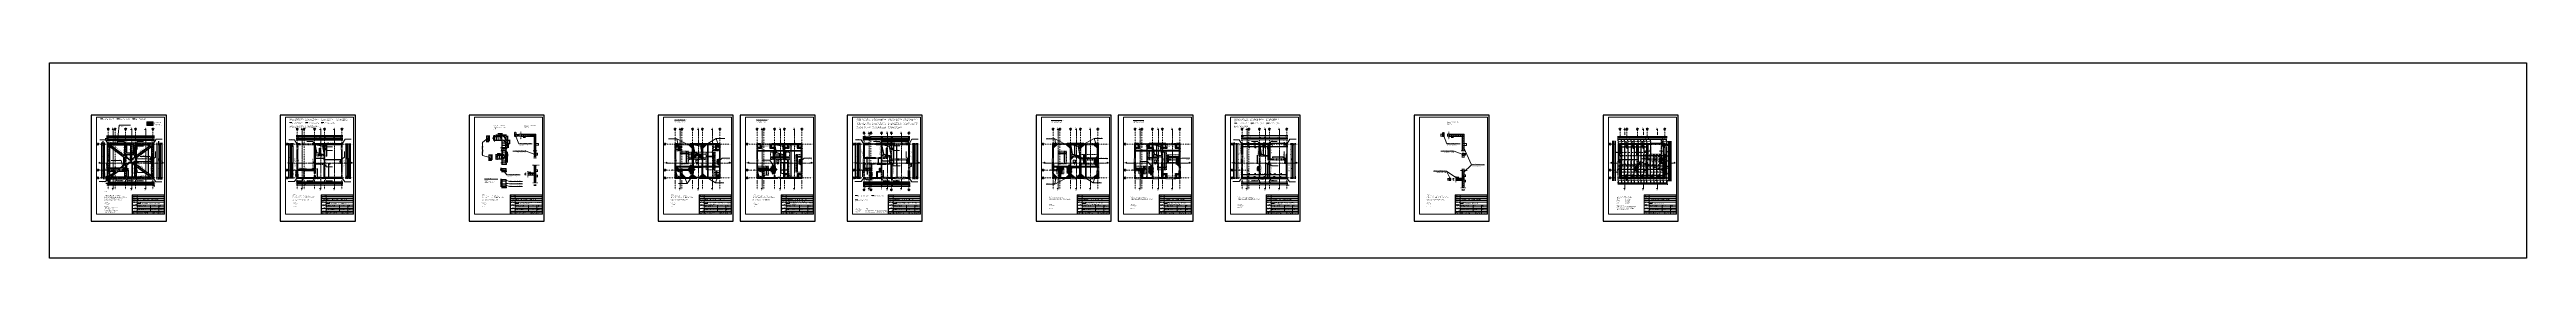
# Model space of a CAD drawing. Header units: millimetres. Extents: x 4647 to 73915, y -13612 to -8141.
import ezdxf
from ezdxf.enums import TextEntityAlignment as Align

# ---------------------------------------------------------------- set-up
doc = ezdxf.new("R2010")
doc.units = ezdxf.units.MM
for name, pattern in [('ACAD_ISO03W100', [30, 12, -18]), ('ACAD_ISO10W100', [18.5, 12, -3, 0.5, -3]), ('DASHED3', [65, 40, -10, 5, -10]), ('Kropki i Kreski', [67.027776, 35.277777, -17.638888, 0, -14.111111]), ('LINIA_CI_G_A', [0]), ('Przerywana', [16.4, 8.2, -8.2]), ('Przerywana podwójnie', [47.9, 22.9, -10, 5, -10])]:
    doc.linetypes.add(name, pattern=pattern)
for name, color, linetype, lineweight in [('2D - Ogólne_Nr_Pióra__21', 7, 'Continuous', 35), ('a_beton_c', 3, 'ACAD_ISO03W100', 25), ('a_drewno_c', 31, 'Continuous', 9), ('a_murowane_b', 20, 'Continuous', 30), ('a_murowane_c', 20, 'ACAD_ISO03W100', 13), ('a_opisy', 252, 'Continuous', 9), ('a_stal', 5, 'Continuous', 25), ('a_wymiary', 250, 'Continuous', 9), ('Bardzo cienka', 5, 'Continuous', 9), ('Cienka', 1, 'Continuous', 15), ('info', 40, 'Continuous', 9), ('Konstrukcja - Ogólne_Nr_Pióra__1', 7, 'Continuous', 5), ('Konstrukcja - Ogólne_Nr_Pióra__21', 7, 'Continuous', 35), ('Konstrukcja - Siatka mod_Nr_Pióra__1', 7, 'Continuous', 5), ('Konstrukcja - Siatka mod_Nr_Pióra__7', 7, 'Continuous', 35), ('OPIS', 40, 'Continuous', 5), ('Opisy - Tekst_Nr_Pióra__1', 7, 'Continuous', 13), ('Opisy - Tekst_Nr_Pióra__7', 7, 'Continuous', 35), ('Przerywana', 6, 'ACAD_ISO03W100', 15), ('PRĘTY', 7, 'Continuous', 40), ('RZUTNIA', 1, 'Continuous', 9), ('stal', 30, 'Continuous', 20), ('Wymiarowanie', 40, 'Continuous', 15), ('Znaczniki - Przekroje_Nr_Pióra__1', 7, 'Continuous', 5), ('Średnia', 3, 'Continuous', 30), ('żelbet', 66, 'ACAD_ISO03W100', 30)]:
    doc.layers.add(name, color=color, linetype=linetype, lineweight=lineweight)
for name, color, linetype in [('Konstrukcja - Ogólne', 7, 'Continuous'), ('Konstrukcja - Siatka mod', 7, 'Continuous'), ('Znaczniki - Przekroje', 7, 'Continuous')]:
    doc.layers.add(name, color=color, linetype=linetype)
for name, color, linetype, lineweight, true_color in [('Konstrukcja - Ogólne_Nr_Pióra__3', 7, 'Continuous', 5, 0xff6600), ('Konstrukcja - Ogólne_Nr_Pióra__5', 7, 'Continuous', 5, 0x40a5ff), ('Konstrukcja - Siatka mod_Nr_Pióra__4', 7, 'Continuous', 5, 0x029e21), ('Opisy - Tekst_Nr_Pióra__2', 7, 'Continuous', 15, 0x7f7f7f), ('Znaczniki - Przekroje_Nr_Pióra__5', 7, 'Continuous', 5, 0x40a5ff)]:
    doc.layers.add(name, color=color, linetype=linetype, lineweight=lineweight, true_color=true_color)
doc.styles.add('GENERATED_STYLE_1', font='arialbd.ttf')
doc.styles.add('GENERATED_STYLE_2', font='tahoma.ttf')
doc.styles.add('GENERATED_STYLE_3', font='arial.ttf')
doc.styles.add('GENERATED_STYLE_4', font='arial.ttf')
doc.styles.add('skm', font='arial.ttf')
doc.styles.get("Standard").update_dxf_attribs({"font": 'arial.ttf'})
doc.dimstyles.new('1-100', dxfattribs={"dimtxt": 13, "dimasz": 15, "dimexe": 10, "dimexo": 20, "dimgap": 5, "dimtad": 1, "dimdec": 1, "dimrnd": 0.5, "dimtxsty": 'Standard', "dimblk": 'ARCHTICK', "dimcen": 0.09, "dimdle": 10, "dimadec": 0, "dimazin": 0, "dimtfac": 1, "dimtdec": 1, "dimtofl": 0, "dimtmove": 0, "dimatfit": 3, "dimfxl": 10, "dimfxlon": 1, "dimtolj": 1, "dimtzin": 0, "dimarcsym": 0})
doc.dimstyles.new('50', dxfattribs={"dimtxt": 15, "dimasz": 15, "dimexe": 10, "dimexo": 10, "dimgap": 5, "dimtad": 1, "dimdec": 0, "dimlfac": 0.5, "dimzin": 0, "dimtxsty": 'Standard', "dimblk": 'ARCHTICK', "dimcen": 10, "dimdle": 10, "dimadec": 0, "dimazin": 0, "dimtfac": 1, "dimtdec": 0, "dimtofl": 0, "dimtmove": 0, "dimatfit": 3, "dimfxl": 1, "dimtolj": 1, "dimtzin": 0, "dimarcsym": 0})
doc.dimstyles.new('Kopia STANDARD', dxfattribs={"dimtxt": 12, "dimasz": 5, "dimexe": 5, "dimexo": 10, "dimgap": 4, "dimtad": 1, "dimdec": 0, "dimlfac": 0.5, "dimzin": 0, "dimdsep": 46, "dimtxsty": 'Standard', "dimblk": 'ARCHTICK', "dimcen": 5, "dimdle": 5, "dimclrd": 5, "dimclre": 5, "dimclrt": 5, "dimadec": 0, "dimazin": 0, "dimtfac": 1, "dimtdec": 0, "dimtofl": 0, "dimtmove": 0, "dimatfit": 3, "dimfxl": 1, "dimtolj": 1, "dimtzin": 0, "dimlwd": 5, "dimlwe": 5, "dimarcsym": 0})

# ---------------------------------------------------------------- blocks, each defined once
blk = doc.blocks.new('Standardowy znacznik siatki')
at = {"layer": 'Konstrukcja - Siatka mod_Nr_Pióra__4', "linetype": 'Kropki i Kreski'}
for p, q in [((273, 0), (0, 0)), ((273, 0), (1529, 0)), ((1529, 0), (1802, 0))]:
    blk.add_line(p, q, dxfattribs=at)
blk.add_point((273, 0), dxfattribs=at)
blk.add_point((273, 0), dxfattribs=at)
at = {"layer": 'Konstrukcja - Siatka mod_Nr_Pióra__7', "linetype": 'Continuous'}
blk.add_circle((-20, 0), 20, dxfattribs=at)
at = {"layer": 'Konstrukcja - Siatka mod_Nr_Pióra__1', "style": 'GENERATED_STYLE_1'}
blk.add_attdef('AC_MarkerText_1', text='', height=18, dxfattribs=at).set_placement((-28, -13), align=Align.BOTTOM_LEFT)
blk = doc.blocks.new('Standardowy znacznik siatki_2')
at = {"layer": 'Konstrukcja - Siatka mod_Nr_Pióra__4', "linetype": 'Kropki i Kreski'}
for p, q in [((269, 0), (1533, 0)), ((1533, 0), (1802, 0)), ((269, 0), (0, 0))]:
    blk.add_line(p, q, dxfattribs=at)
blk.add_point((269, 0), dxfattribs=at)
blk.add_point((269, 0), dxfattribs=at)
at = {"layer": 'Konstrukcja - Siatka mod_Nr_Pióra__7', "linetype": 'Continuous'}
blk.add_circle((-20, 0), 20, dxfattribs=at)
at = {"layer": 'Konstrukcja - Siatka mod_Nr_Pióra__1', "style": 'GENERATED_STYLE_1'}
blk.add_attdef('AC_MarkerText_1', text='', height=18, dxfattribs=at).set_placement((-29, -13), align=Align.BOTTOM_LEFT)
blk = doc.blocks.new('Standardowy znacznik siatki_3')
at = {"layer": 'Konstrukcja - Siatka mod_Nr_Pióra__4', "linetype": 'Kropki i Kreski'}
for p, q in [((1, 0), (0, 0)), ((1, 0), (1661, 0)), ((1661, 0), (1662, 0))]:
    blk.add_line(p, q, dxfattribs=at)
blk.add_point((1, 0), dxfattribs=at)
blk.add_point((1, 0), dxfattribs=at)
at = {"layer": 'Konstrukcja - Siatka mod_Nr_Pióra__7', "linetype": 'Continuous'}
blk.add_circle((-20, 0), 20, dxfattribs=at)
at = {"layer": 'Konstrukcja - Siatka mod_Nr_Pióra__1', "style": 'GENERATED_STYLE_1'}
blk.add_attdef('AC_MarkerText_1', text='', height=18, rotation=90, dxfattribs=at).set_placement((-7, -7), align=Align.BOTTOM_LEFT)
blk = doc.blocks.new('Standardowy znacznik siatki_4')
at = {"layer": 'Konstrukcja - Siatka mod_Nr_Pióra__4', "linetype": 'Kropki i Kreski'}
for p, q in [((1, 0), (0, 0)), ((1, 0), (1661, 0)), ((1661, 0), (1662, 0))]:
    blk.add_line(p, q, dxfattribs=at)
blk.add_point((1, 0), dxfattribs=at)
blk.add_point((1, 0), dxfattribs=at)
at = {"layer": 'Konstrukcja - Siatka mod_Nr_Pióra__7', "linetype": 'Continuous'}
blk.add_circle((-20, 0), 20, dxfattribs=at)
at = {"layer": 'Konstrukcja - Siatka mod_Nr_Pióra__1', "style": 'GENERATED_STYLE_1'}
blk.add_attdef('AC_MarkerText_1', text='', height=18, rotation=90, dxfattribs=at).set_placement((-7, -7), align=Align.BOTTOM_LEFT)
blk = doc.blocks.new('Standardowy znacznik siatki_5')
at = {"layer": 'Konstrukcja - Siatka mod_Nr_Pióra__4', "linetype": 'Kropki i Kreski'}
for p, q in [((1, 0), (0, 0)), ((1, 0), (1661, 0)), ((1661, 0), (1662, 0))]:
    blk.add_line(p, q, dxfattribs=at)
blk.add_point((1, 0), dxfattribs=at)
blk.add_point((1, 0), dxfattribs=at)
at = {"layer": 'Konstrukcja - Siatka mod_Nr_Pióra__7', "linetype": 'Continuous'}
blk.add_circle((-20, 0), 20, dxfattribs=at)
at = {"layer": 'Konstrukcja - Siatka mod_Nr_Pióra__1', "style": 'GENERATED_STYLE_1'}
blk.add_attdef('AC_MarkerText_1', text='', height=18, rotation=90, dxfattribs=at).set_placement((-7, -7), align=Align.BOTTOM_LEFT)
blk = doc.blocks.new('Standardowy znacznik siatki_6')
at = {"layer": 'Konstrukcja - Siatka mod_Nr_Pióra__4', "linetype": 'Kropki i Kreski'}
for p, q in [((1, 0), (0, 0)), ((1, 0), (1661, 0)), ((1661, 0), (1662, 0))]:
    blk.add_line(p, q, dxfattribs=at)
blk.add_point((1, 0), dxfattribs=at)
blk.add_point((1, 0), dxfattribs=at)
at = {"layer": 'Konstrukcja - Siatka mod_Nr_Pióra__7', "linetype": 'Continuous'}
blk.add_circle((-20, 0), 20, dxfattribs=at)
at = {"layer": 'Konstrukcja - Siatka mod_Nr_Pióra__1', "style": 'GENERATED_STYLE_1'}
blk.add_attdef('AC_MarkerText_1', text='', height=18, rotation=90, dxfattribs=at).set_placement((-7, -7), align=Align.BOTTOM_LEFT)
blk = doc.blocks.new('Standardowy znacznik siatki_7')
at = {"layer": 'Konstrukcja - Siatka mod_Nr_Pióra__4', "linetype": 'Kropki i Kreski'}
for p, q in [((185, 0), (269, 0)), ((269, 0), (454, 0)), ((185, 0), (0, 0))]:
    blk.add_line(p, q, dxfattribs=at)
blk.add_point((185, 0), dxfattribs=at)
blk.add_point((185, 0), dxfattribs=at)
at = {"layer": 'Konstrukcja - Siatka mod_Nr_Pióra__7', "linetype": 'Continuous'}
blk.add_circle((-20, 0), 20, dxfattribs=at)
at = {"layer": 'Konstrukcja - Siatka mod_Nr_Pióra__1', "style": 'GENERATED_STYLE_1'}
blk.add_attdef('AC_MarkerText_1', text='', height=18, dxfattribs=at).set_placement((-28, -13), align=Align.BOTTOM_LEFT)
blk = doc.blocks.new('Standardowy znacznik siatki_8')
at = {"layer": 'Konstrukcja - Siatka mod_Nr_Pióra__4', "linetype": 'Kropki i Kreski'}
for p, q in [((1, 0), (0, 0)), ((1, 0), (1661, 0)), ((1661, 0), (1662, 0))]:
    blk.add_line(p, q, dxfattribs=at)
blk.add_point((1, 0), dxfattribs=at)
blk.add_point((1, 0), dxfattribs=at)
at = {"layer": 'Konstrukcja - Siatka mod_Nr_Pióra__7', "linetype": 'Continuous'}
blk.add_circle((-20, 0), 20, dxfattribs=at)
at = {"layer": 'Konstrukcja - Siatka mod_Nr_Pióra__1', "style": 'GENERATED_STYLE_1'}
blk.add_attdef('AC_MarkerText_1', text='', height=18, rotation=90, dxfattribs=at).set_placement((-7, -7), align=Align.BOTTOM_LEFT)
blk = doc.blocks.new('Płaszczyzna odcinająca_2', base_point=(9599, -311))
at = {"layer": 'Znaczniki - Przekroje_Nr_Pióra__1', "linetype": 'Continuous'}
for points in [[(9599, 1363), (9599, 1333), (9569, 1348)], [(9599, -326), (9599, -296), (9569, -311)]]:
    blk.add_hatch(color=256, dxfattribs=at).paths.add_polyline_path(points, flags=0)
for p, q in [((9569, 1348), (9599, 1363)), ((9599, 1333), (9569, 1348)), ((9599, 1363), (9599, 1333)), ((9599, -296), (9569, -311)), ((9569, -311), (9599, -326)), ((9599, -326), (9599, -296))]:
    blk.add_line(p, q, dxfattribs=at)
at = {"layer": 'Znaczniki - Przekroje_Nr_Pióra__5', "linetype": 'Przerywana podwójnie'}
for p, q in [((9599, 972), (9599, 1333)), ((9599, -296), (9599, 972))]:
    blk.add_line(p, q, dxfattribs=at)
blk.add_point((9599, 972), dxfattribs=at)
at = {"layer": 'Znaczniki - Przekroje_Nr_Pióra__1', "linetype": 'Continuous', "char_height": 30, "attachment_point": 7, "rotation": 90, "style": 'GENERATED_STYLE_1'}
for insert in [(9597, 1372), (9597, -363)]:
    blk.add_mtext('{B}', dxfattribs=dict(at, insert=insert))
blk = doc.blocks.new('Płaszczyzna odcinająca_3', base_point=(9989, -311))
at = {"layer": 'Znaczniki - Przekroje_Nr_Pióra__1', "linetype": 'Continuous'}
for points in [[(9989, 1363), (9989, 1333), (9959, 1348)], [(9989, -326), (9989, -296), (9959, -311)]]:
    blk.add_hatch(color=256, dxfattribs=at).paths.add_polyline_path(points, flags=0)
for p, q in [((9959, 1348), (9989, 1363)), ((9989, 1333), (9959, 1348)), ((9989, 1363), (9989, 1333)), ((9989, -296), (9959, -311)), ((9959, -311), (9989, -326)), ((9989, -326), (9989, -296))]:
    blk.add_line(p, q, dxfattribs=at)
at = {"layer": 'Znaczniki - Przekroje_Nr_Pióra__5', "linetype": 'Przerywana podwójnie'}
for p, q in [((9989, 972), (9989, 1333)), ((9989, -296), (9989, 972))]:
    blk.add_line(p, q, dxfattribs=at)
blk.add_point((9989, 972), dxfattribs=at)
at = {"layer": 'Znaczniki - Przekroje_Nr_Pióra__1', "linetype": 'Continuous', "char_height": 30, "attachment_point": 7, "rotation": 90, "style": 'GENERATED_STYLE_1'}
for insert in [(9989, 1372), (9989, -365)]:
    blk.add_mtext('{C}', dxfattribs=dict(at, insert=insert))
blk = doc.blocks.new('Płaszczyzna odcinająca_4', base_point=(8702, 399))
at = {"layer": 'Znaczniki - Przekroje_Nr_Pióra__1', "linetype": 'Continuous'}
for points in [[(8687, 399), (8717, 399), (8702, 429)], [(10477, 399), (10447, 399), (10462, 429)]]:
    blk.add_hatch(color=256, dxfattribs=at).paths.add_polyline_path(points, flags=0)
for p, q in [((8702, 429), (8687, 399)), ((8687, 399), (8717, 399)), ((8717, 399), (8702, 429)), ((10447, 399), (10462, 429)), ((10477, 399), (10447, 399)), ((10462, 429), (10477, 399))]:
    blk.add_line(p, q, dxfattribs=at)
at = {"layer": 'Znaczniki - Przekroje_Nr_Pióra__5', "linetype": 'Przerywana podwójnie'}
for p, q in [((8717, 399), (10113, 399)), ((10113, 399), (10447, 399))]:
    blk.add_line(p, q, dxfattribs=at)
blk.add_point((10113, 399), dxfattribs=at)
at = {"layer": 'Znaczniki - Przekroje_Nr_Pióra__1', "linetype": 'Continuous', "char_height": 30, "attachment_point": 7, "style": 'GENERATED_STYLE_1'}
for insert in [(8649, 401), (10486, 401)]:
    blk.add_mtext('{D}', dxfattribs=dict(at, insert=insert))
blk = doc.blocks.new('Płaszczyzna odcinająca_1', base_point=(9082, -311))
at = {"layer": 'Znaczniki - Przekroje_Nr_Pióra__1', "linetype": 'Continuous'}
for points in [[(9082, 1363), (9082, 1333), (9052, 1348)], [(9082, -326), (9082, -296), (9052, -311)]]:
    blk.add_hatch(color=256, dxfattribs=at).paths.add_polyline_path(points, flags=0)
for p, q in [((9052, 1348), (9082, 1363)), ((9082, 1333), (9052, 1348)), ((9082, 1363), (9082, 1333)), ((9082, -296), (9052, -311)), ((9052, -311), (9082, -326)), ((9082, -326), (9082, -296))]:
    blk.add_line(p, q, dxfattribs=at)
at = {"layer": 'Znaczniki - Przekroje_Nr_Pióra__5', "linetype": 'Przerywana podwójnie'}
for p, q in [((9082, 972), (9082, 1333)), ((9082, -296), (9082, 972))]:
    blk.add_line(p, q, dxfattribs=at)
blk.add_point((9082, 972), dxfattribs=at)
at = {"layer": 'Znaczniki - Przekroje_Nr_Pióra__1', "linetype": 'Continuous', "char_height": 30, "attachment_point": 7, "rotation": 90, "style": 'GENERATED_STYLE_1'}
for insert in [(9080, 1372), (9080, -363)]:
    blk.add_mtext('{A}', dxfattribs=dict(at, insert=insert))
blk = doc.blocks.new('SCHIEDEL_Avant_01')
at = {"layer": 'Konstrukcja - Ogólne_Nr_Pióra__21', "linetype": 'Continuous'}
for p, q in [((0, 28), (28, 28)), ((0, 0), (0, 28)), ((28, 0), (0, 0)), ((5, 11), (5, 17)), ((11, 23), (17, 23)), ((17, 5), (11, 5)), ((23, 17), (23, 11)), ((28, 28), (28, 0))]:
    blk.add_line(p, q, dxfattribs=at)
blk.add_circle((14, 14), 6, dxfattribs=at)
for centre, radius, start, end in [((3.4726, 24.5), 1.5, 0, 270), ((3.4863, 3.4863), 1.5, 90, 0), ((3.4726, 24.5), 1.5, 270, 0), ((3.4863, 3.4863), 1.5, 0, 90), ((11, 17), 6, 90, 180), ((11, 11), 6, 180, 270), ((17, 17), 6, 0, 90), ((17, 11), 6, 270, 0), ((24.4863, 24.5137), 1.5, 270, 180), ((24.4863, 24.5137), 1.5, 180, 270), ((24.5, 3.5), 1.5, 90, 180), ((24.5, 3.5), 1.5, 180, 90)]:
    blk.add_arc(centre, radius, start, end, dxfattribs=at)
for p in [(3.4726, 23), (3.4863, 4.9863), (4.9726, 24.5), (4.9863, 3.4863), (5, 11), (11, 23), (17, 5), (22.9863, 24.5137), (23, 17), (23, 3.5), (24.4863, 23.0137), (24.5, 5)]:
    blk.add_point(p, dxfattribs=at)
at = {"layer": 'Konstrukcja - Ogólne_Nr_Pióra__3', "linetype": 'Continuous'}
for radius, start, end in [(6.5, 0, 180), (6.5, 180, 0), (6, 0, 180), (6, 180, 0)]:
    blk.add_arc((14, 14), radius, start, end, dxfattribs=at)
blk = doc.blocks.new('*X93')
at = {"layer": 'Konstrukcja - Ogólne_Nr_Pióra__1', "linetype": 'Continuous'}
for p, q in [((10, 20), (8, 19)), ((8, 19), (10, 20)), ((15, 29), (15, 30)), ((16, 28), (15, 29)), ((20, 9), (18, 10)), ((22, 10), (20, 9)), ((20, 9), (22, 10)), ((20, 8), (20, 9)), ((20, 9), (20, 8)), ((25, 29), (24, 28)), ((24, 28), (25, 29)), ((25, 12), (24, 11)), ((24, 11), (25, 12)), ((27, 28), (25, 29)), ((25, 29), (27, 28)), ((26, 11), (25, 12)), ((25, 12), (26, 11)), ((30, 23), (30, 20)), ((30, 20), (30, 23)), ((30, 20), (31, 20)), ((31, 20), (30, 20))]:
    blk.add_line(p, q, dxfattribs=at)
blk = doc.blocks.new('SCHIEDEL_Rondo_01')
at = {"layer": 'Konstrukcja - Ogólne_Nr_Pióra__21', "linetype": 'Continuous'}
for p, q in [((0, 39), (56, 39)), ((0, 0), (0, 39)), ((56, 0), (0, 0)), ((6, 32), (6, 7)), ((32, 33), (7, 33)), ((7, 6), (32, 6)), ((33, 7), (33, 32)), ((39, 6.5), (39, 32.5)), ((40.5, 34), (49.5, 34)), ((49.5, 5), (40.5, 5)), ((51, 32.5), (51, 6.5)), ((56, 39), (56, 0))]:
    blk.add_line(p, q, dxfattribs=at)
blk.add_circle((19.5, 19.5), 10, dxfattribs=at)
for centre, radius, start, end in [((7, 32), 1, 90, 180), ((7, 7), 1, 180, 270), ((32, 32), 1, 0, 90), ((32, 7), 1, 270, 0), ((40.5, 32.5), 1.5, 90, 180), ((40.5, 6.5), 1.5, 180, 270), ((49.5, 32.5), 1.5, 0, 90), ((49.5, 6.5), 1.5, 270, 0)]:
    blk.add_arc(centre, radius, start, end, dxfattribs=at)
for p in [(6, 32), (7, 6), (32, 33), (33, 7), (39, 6.5), (40.5, 34), (49.5, 5), (51, 32.5)]:
    blk.add_point(p, dxfattribs=at)
at = {"layer": 'Konstrukcja - Ogólne_Nr_Pióra__3', "linetype": 'Continuous'}
for radius, start, end in [(11.5, 0, 180), (11.5, 180, 0), (10, 0, 180), (10, 180, 0)]:
    blk.add_arc((19.5, 19.5), radius, start, end, dxfattribs=at)
at = {"layer": 'Konstrukcja - Ogólne', "linetype": 'Continuous'}
blk.add_blockref('*X93', (0, 0), dxfattribs=at)
blk = doc.blocks.new('SCHIEDEL_Wentylacja_01_3')
at = {"layer": 'Konstrukcja - Ogólne_Nr_Pióra__5', "linetype": 'Continuous'}
for p, q in [((20, 25), (0, 25)), ((0, 25), (0, 0)), ((0, 0), (20, 0)), ((4, 21), (16, 21)), ((4, 4), (4, 21)), ((4, 4), (16, 21)), ((16, 4), (4, 4)), ((16, 21), (16, 4)), ((20, 0), (20, 25))]:
    blk.add_line(p, q, dxfattribs=at)
blk = doc.blocks.new('SCHIEDEL_Rondo_01_2')
at = {"layer": 'Konstrukcja - Ogólne_Nr_Pióra__21', "linetype": 'Continuous'}
for p, q in [((0, 37), (37, 37)), ((0, 0), (0, 37)), ((37, 0), (0, 0)), ((6, 30), (6, 7)), ((30, 31), (7, 31)), ((7, 6), (30, 6)), ((31, 7), (31, 30)), ((37, 37), (37, 0))]:
    blk.add_line(p, q, dxfattribs=at)
blk.add_circle((18.5, 18.5), 9, dxfattribs=at)
for centre, start, end in [((7, 30), 90, 180), ((7, 7), 180, 270), ((30, 30), 0, 90), ((30, 7), 270, 0)]:
    blk.add_arc(centre, 1, start, end, dxfattribs=at)
for p in [(6, 30), (7, 6), (30, 31), (31, 7)]:
    blk.add_point(p, dxfattribs=at)
at = {"layer": 'Konstrukcja - Ogólne_Nr_Pióra__3', "linetype": 'Continuous'}
for radius, start, end in [(10.5, 0, 180), (10.5, 180, 0), (9, 0, 180), (9, 180, 0)]:
    blk.add_arc((18.5, 18.5), radius, start, end, dxfattribs=at)
blk = doc.blocks.new('_ArchTick')
at = {"color": 0, "linetype": 'ByBlock', "const_width": 0.15}
blk.add_lwpolyline([(-0.5, -0.5), (0.5, 0.5)], dxfattribs=at)
blk = doc.blocks.new('*D295')
at = {"layer": 'a_wymiary', "color": 0, "lineweight": -2, "transparency": 16777216}
for p, q in [((48511, -11504), (48496, -11504)), ((48511, -11460), (48511, -11514)), ((48515, -11460), (48515, -11514)), ((48515, -11504), (48530, -11504))]:
    blk.add_line(p, q, dxfattribs=at)
at = {"layer": 'DEFPOINTS', "color": 0, "transparency": 16777216}
for p in [(48511, -11440), (48515, -11440), (48515, -11504)]:
    blk.add_point(p, dxfattribs=at)
at = {"layer": 'a_wymiary', "color": 0, "lineweight": -2, "transparency": 16777216, "xscale": 15, "yscale": 15, "zscale": 15}
blk.add_blockref('_ArchTick', (48511, -11504), dxfattribs=at)
at = {"layer": 'a_wymiary', "color": 0, "lineweight": -2, "transparency": 16777216, "xscale": 15, "yscale": 15, "zscale": 15, "rotation": 180}
blk.add_blockref('_ArchTick', (48515, -11504), dxfattribs=at)
at = {"layer": 'a_wymiary', "color": 0, "transparency": 16777216, "insert": (48497, -11494), "char_height": 13, "attachment_point": 5}
blk.add_mtext('\\A1;4', dxfattribs=at)
blk = doc.blocks.new('*D296')
at = {"layer": 'a_wymiary', "color": 0, "lineweight": -2, "transparency": 16777216}
for p, q in [((48505, -11504), (48615, -11504)), ((48515, -11460), (48515, -11514)), ((48605, -11460), (48605, -11514))]:
    blk.add_line(p, q, dxfattribs=at)
at = {"layer": 'DEFPOINTS', "color": 0, "transparency": 16777216}
for p in [(48515, -11440), (48605, -11440), (48605, -11504)]:
    blk.add_point(p, dxfattribs=at)
at = {"layer": 'a_wymiary', "color": 0, "lineweight": -2, "transparency": 16777216, "xscale": 15, "yscale": 15, "zscale": 15, "rotation": 180}
blk.add_blockref('_ArchTick', (48515, -11504), dxfattribs=at)
at = {"layer": 'a_wymiary', "color": 0, "lineweight": -2, "transparency": 16777216, "xscale": 15, "yscale": 15, "zscale": 15}
blk.add_blockref('_ArchTick', (48605, -11504), dxfattribs=at)
at = {"layer": 'a_wymiary', "color": 0, "transparency": 16777216, "insert": (48560, -11492), "char_height": 13, "attachment_point": 5}
blk.add_mtext('\\A1;90', dxfattribs=at)
blk = doc.blocks.new('*D297')
at = {"layer": 'a_wymiary', "color": 0, "lineweight": -2, "transparency": 16777216}
for p, q in [((48595, -11504), (48705, -11504)), ((48605, -11460), (48605, -11514)), ((48695, -11460), (48695, -11514))]:
    blk.add_line(p, q, dxfattribs=at)
at = {"layer": 'DEFPOINTS', "color": 0, "transparency": 16777216}
for p in [(48605, -11440), (48695, -11440), (48695, -11504)]:
    blk.add_point(p, dxfattribs=at)
at = {"layer": 'a_wymiary', "color": 0, "lineweight": -2, "transparency": 16777216, "xscale": 15, "yscale": 15, "zscale": 15, "rotation": 180}
blk.add_blockref('_ArchTick', (48605, -11504), dxfattribs=at)
at = {"layer": 'a_wymiary', "color": 0, "lineweight": -2, "transparency": 16777216, "xscale": 15, "yscale": 15, "zscale": 15}
blk.add_blockref('_ArchTick', (48695, -11504), dxfattribs=at)
at = {"layer": 'a_wymiary', "color": 0, "transparency": 16777216, "insert": (48650, -11492), "char_height": 13, "attachment_point": 5}
blk.add_mtext('\\A1;90', dxfattribs=at)
blk = doc.blocks.new('*D298')
at = {"layer": 'a_wymiary', "color": 0, "lineweight": -2, "transparency": 16777216}
for p, q in [((48685, -11504), (48795, -11504)), ((48695, -11460), (48695, -11514)), ((48785, -11460), (48785, -11514))]:
    blk.add_line(p, q, dxfattribs=at)
at = {"layer": 'DEFPOINTS', "color": 0, "transparency": 16777216}
for p in [(48695, -11440), (48785, -11440), (48785, -11504)]:
    blk.add_point(p, dxfattribs=at)
at = {"layer": 'a_wymiary', "color": 0, "lineweight": -2, "transparency": 16777216, "xscale": 15, "yscale": 15, "zscale": 15, "rotation": 180}
blk.add_blockref('_ArchTick', (48695, -11504), dxfattribs=at)
at = {"layer": 'a_wymiary', "color": 0, "lineweight": -2, "transparency": 16777216, "xscale": 15, "yscale": 15, "zscale": 15}
blk.add_blockref('_ArchTick', (48785, -11504), dxfattribs=at)
at = {"layer": 'a_wymiary', "color": 0, "transparency": 16777216, "insert": (48740, -11492), "char_height": 13, "attachment_point": 5}
blk.add_mtext('\\A1;90', dxfattribs=at)
blk = doc.blocks.new('*D299')
at = {"layer": 'a_wymiary', "color": 0, "lineweight": -2, "transparency": 16777216}
for p, q in [((48775, -11504), (48885, -11504)), ((48785, -11460), (48785, -11514)), ((48875, -11460), (48875, -11514))]:
    blk.add_line(p, q, dxfattribs=at)
at = {"layer": 'DEFPOINTS', "color": 0, "transparency": 16777216}
for p in [(48785, -11440), (48875, -11440), (48875, -11504)]:
    blk.add_point(p, dxfattribs=at)
at = {"layer": 'a_wymiary', "color": 0, "lineweight": -2, "transparency": 16777216, "xscale": 15, "yscale": 15, "zscale": 15, "rotation": 180}
blk.add_blockref('_ArchTick', (48785, -11504), dxfattribs=at)
at = {"layer": 'a_wymiary', "color": 0, "lineweight": -2, "transparency": 16777216, "xscale": 15, "yscale": 15, "zscale": 15}
blk.add_blockref('_ArchTick', (48875, -11504), dxfattribs=at)
at = {"layer": 'a_wymiary', "color": 0, "transparency": 16777216, "insert": (48830, -11492), "char_height": 13, "attachment_point": 5}
blk.add_mtext('\\A1;90', dxfattribs=at)
blk = doc.blocks.new('*D300')
at = {"layer": 'a_wymiary', "color": 0, "lineweight": -2, "transparency": 16777216}
for p, q in [((48865, -11504), (48975, -11504)), ((48875, -11460), (48875, -11514)), ((48965, -11460), (48965, -11514))]:
    blk.add_line(p, q, dxfattribs=at)
at = {"layer": 'DEFPOINTS', "color": 0, "transparency": 16777216}
for p in [(48875, -11440), (48965, -11440), (48965, -11504)]:
    blk.add_point(p, dxfattribs=at)
at = {"layer": 'a_wymiary', "color": 0, "lineweight": -2, "transparency": 16777216, "xscale": 15, "yscale": 15, "zscale": 15, "rotation": 180}
blk.add_blockref('_ArchTick', (48875, -11504), dxfattribs=at)
at = {"layer": 'a_wymiary', "color": 0, "lineweight": -2, "transparency": 16777216, "xscale": 15, "yscale": 15, "zscale": 15}
blk.add_blockref('_ArchTick', (48965, -11504), dxfattribs=at)
at = {"layer": 'a_wymiary', "color": 0, "transparency": 16777216, "insert": (48920, -11492), "char_height": 13, "attachment_point": 5}
blk.add_mtext('\\A1;90', dxfattribs=at)
blk = doc.blocks.new('*D301')
at = {"layer": 'a_wymiary', "color": 0, "lineweight": -2, "transparency": 16777216}
for p, q in [((48955, -11504), (49086, -11504)), ((48965, -11460), (48965, -11514)), ((49076, -11460), (49076, -11514))]:
    blk.add_line(p, q, dxfattribs=at)
at = {"layer": 'DEFPOINTS', "color": 0, "transparency": 16777216}
for p in [(48965, -11440), (49076, -11440), (49076, -11504)]:
    blk.add_point(p, dxfattribs=at)
at = {"layer": 'a_wymiary', "color": 0, "lineweight": -2, "transparency": 16777216, "xscale": 15, "yscale": 15, "zscale": 15, "rotation": 180}
blk.add_blockref('_ArchTick', (48965, -11504), dxfattribs=at)
at = {"layer": 'a_wymiary', "color": 0, "lineweight": -2, "transparency": 16777216, "xscale": 15, "yscale": 15, "zscale": 15}
blk.add_blockref('_ArchTick', (49076, -11504), dxfattribs=at)
at = {"layer": 'a_wymiary', "color": 0, "transparency": 16777216, "insert": (49021, -11493), "char_height": 13, "attachment_point": 5}
blk.add_mtext('\\A1;111', dxfattribs=at)
blk = doc.blocks.new('*D302')
at = {"layer": 'a_wymiary', "color": 0, "lineweight": -2, "transparency": 16777216}
for p, q in [((49066, -11504), (49156, -11504)), ((49076, -11460), (49076, -11514)), ((49146, -11460), (49146, -11514))]:
    blk.add_line(p, q, dxfattribs=at)
at = {"layer": 'DEFPOINTS', "color": 0, "transparency": 16777216}
for p in [(49076, -11440), (49146, -11440), (49146, -11504)]:
    blk.add_point(p, dxfattribs=at)
at = {"layer": 'a_wymiary', "color": 0, "lineweight": -2, "transparency": 16777216, "xscale": 15, "yscale": 15, "zscale": 15, "rotation": 180}
blk.add_blockref('_ArchTick', (49076, -11504), dxfattribs=at)
at = {"layer": 'a_wymiary', "color": 0, "lineweight": -2, "transparency": 16777216, "xscale": 15, "yscale": 15, "zscale": 15}
blk.add_blockref('_ArchTick', (49146, -11504), dxfattribs=at)
at = {"layer": 'a_wymiary', "color": 0, "transparency": 16777216, "insert": (49111, -11492), "char_height": 13, "attachment_point": 5}
blk.add_mtext('\\A1;70', dxfattribs=at)
blk = doc.blocks.new('*D303')
at = {"layer": 'a_wymiary', "color": 0, "lineweight": -2, "transparency": 16777216}
for p, q in [((49136, -11504), (49246, -11504)), ((49146, -11460), (49146, -11514)), ((49236, -11460), (49236, -11514))]:
    blk.add_line(p, q, dxfattribs=at)
at = {"layer": 'DEFPOINTS', "color": 0, "transparency": 16777216}
for p in [(49146, -11440), (49236, -11440), (49236, -11504)]:
    blk.add_point(p, dxfattribs=at)
at = {"layer": 'a_wymiary', "color": 0, "lineweight": -2, "transparency": 16777216, "xscale": 15, "yscale": 15, "zscale": 15, "rotation": 180}
blk.add_blockref('_ArchTick', (49146, -11504), dxfattribs=at)
at = {"layer": 'a_wymiary', "color": 0, "lineweight": -2, "transparency": 16777216, "xscale": 15, "yscale": 15, "zscale": 15}
blk.add_blockref('_ArchTick', (49236, -11504), dxfattribs=at)
at = {"layer": 'a_wymiary', "color": 0, "transparency": 16777216, "insert": (49191, -11492), "char_height": 13, "attachment_point": 5}
blk.add_mtext('\\A1;90', dxfattribs=at)
blk = doc.blocks.new('*D304')
at = {"layer": 'a_wymiary', "color": 0, "lineweight": -2, "transparency": 16777216}
for p, q in [((49226, -11504), (49316, -11504)), ((49236, -11460), (49236, -11514)), ((49306, -11460), (49306, -11514))]:
    blk.add_line(p, q, dxfattribs=at)
at = {"layer": 'DEFPOINTS', "color": 0, "transparency": 16777216}
for p in [(49236, -11440), (49306, -11440), (49306, -11504)]:
    blk.add_point(p, dxfattribs=at)
at = {"layer": 'a_wymiary', "color": 0, "lineweight": -2, "transparency": 16777216, "xscale": 15, "yscale": 15, "zscale": 15, "rotation": 180}
blk.add_blockref('_ArchTick', (49236, -11504), dxfattribs=at)
at = {"layer": 'a_wymiary', "color": 0, "lineweight": -2, "transparency": 16777216, "xscale": 15, "yscale": 15, "zscale": 15}
blk.add_blockref('_ArchTick', (49306, -11504), dxfattribs=at)
at = {"layer": 'a_wymiary', "color": 0, "transparency": 16777216, "insert": (49271, -11492), "char_height": 13, "attachment_point": 5}
blk.add_mtext('\\A1;70', dxfattribs=at)
blk = doc.blocks.new('*D305')
at = {"layer": 'a_wymiary', "color": 0, "lineweight": -2, "transparency": 16777216}
for p, q in [((49296, -11504), (49427, -11504)), ((49306, -11460), (49306, -11514)), ((49417, -11460), (49417, -11514))]:
    blk.add_line(p, q, dxfattribs=at)
at = {"layer": 'DEFPOINTS', "color": 0, "transparency": 16777216}
for p in [(49306, -11440), (49417, -11440), (49417, -11504)]:
    blk.add_point(p, dxfattribs=at)
at = {"layer": 'a_wymiary', "color": 0, "lineweight": -2, "transparency": 16777216, "xscale": 15, "yscale": 15, "zscale": 15, "rotation": 180}
blk.add_blockref('_ArchTick', (49306, -11504), dxfattribs=at)
at = {"layer": 'a_wymiary', "color": 0, "lineweight": -2, "transparency": 16777216, "xscale": 15, "yscale": 15, "zscale": 15}
blk.add_blockref('_ArchTick', (49417, -11504), dxfattribs=at)
at = {"layer": 'a_wymiary', "color": 0, "transparency": 16777216, "insert": (49362, -11493), "char_height": 13, "attachment_point": 5}
blk.add_mtext('\\A1;111', dxfattribs=at)
blk = doc.blocks.new('*D306')
at = {"layer": 'a_wymiary', "color": 0, "lineweight": -2, "transparency": 16777216}
for p, q in [((49407, -11504), (49517, -11504)), ((49417, -11460), (49417, -11514)), ((49507, -11460), (49507, -11514))]:
    blk.add_line(p, q, dxfattribs=at)
at = {"layer": 'DEFPOINTS', "color": 0, "transparency": 16777216}
for p in [(49417, -11440), (49507, -11440), (49507, -11504)]:
    blk.add_point(p, dxfattribs=at)
at = {"layer": 'a_wymiary', "color": 0, "lineweight": -2, "transparency": 16777216, "xscale": 15, "yscale": 15, "zscale": 15, "rotation": 180}
blk.add_blockref('_ArchTick', (49417, -11504), dxfattribs=at)
at = {"layer": 'a_wymiary', "color": 0, "lineweight": -2, "transparency": 16777216, "xscale": 15, "yscale": 15, "zscale": 15}
blk.add_blockref('_ArchTick', (49507, -11504), dxfattribs=at)
at = {"layer": 'a_wymiary', "color": 0, "transparency": 16777216, "insert": (49462, -11492), "char_height": 13, "attachment_point": 5}
blk.add_mtext('\\A1;90', dxfattribs=at)
blk = doc.blocks.new('*D307')
at = {"layer": 'a_wymiary', "color": 0, "lineweight": -2, "transparency": 16777216}
for p, q in [((49497, -11504), (49607, -11504)), ((49507, -11460), (49507, -11514)), ((49597, -11460), (49597, -11514))]:
    blk.add_line(p, q, dxfattribs=at)
at = {"layer": 'DEFPOINTS', "color": 0, "transparency": 16777216}
for p in [(49507, -11440), (49597, -11440), (49597, -11504)]:
    blk.add_point(p, dxfattribs=at)
at = {"layer": 'a_wymiary', "color": 0, "lineweight": -2, "transparency": 16777216, "xscale": 15, "yscale": 15, "zscale": 15, "rotation": 180}
blk.add_blockref('_ArchTick', (49507, -11504), dxfattribs=at)
at = {"layer": 'a_wymiary', "color": 0, "lineweight": -2, "transparency": 16777216, "xscale": 15, "yscale": 15, "zscale": 15}
blk.add_blockref('_ArchTick', (49597, -11504), dxfattribs=at)
at = {"layer": 'a_wymiary', "color": 0, "transparency": 16777216, "insert": (49552, -11492), "char_height": 13, "attachment_point": 5}
blk.add_mtext('\\A1;90', dxfattribs=at)
blk = doc.blocks.new('*D308')
at = {"layer": 'a_wymiary', "color": 0, "lineweight": -2, "transparency": 16777216}
for p, q in [((49587, -11504), (49697, -11504)), ((49597, -11460), (49597, -11514)), ((49687, -11460), (49687, -11514))]:
    blk.add_line(p, q, dxfattribs=at)
at = {"layer": 'DEFPOINTS', "color": 0, "transparency": 16777216}
for p in [(49597, -11440), (49687, -11440), (49687, -11504)]:
    blk.add_point(p, dxfattribs=at)
at = {"layer": 'a_wymiary', "color": 0, "lineweight": -2, "transparency": 16777216, "xscale": 15, "yscale": 15, "zscale": 15, "rotation": 180}
blk.add_blockref('_ArchTick', (49597, -11504), dxfattribs=at)
at = {"layer": 'a_wymiary', "color": 0, "lineweight": -2, "transparency": 16777216, "xscale": 15, "yscale": 15, "zscale": 15}
blk.add_blockref('_ArchTick', (49687, -11504), dxfattribs=at)
at = {"layer": 'a_wymiary', "color": 0, "transparency": 16777216, "insert": (49642, -11492), "char_height": 13, "attachment_point": 5}
blk.add_mtext('\\A1;90', dxfattribs=at)
blk = doc.blocks.new('*D309')
at = {"layer": 'a_wymiary', "color": 0, "lineweight": -2, "transparency": 16777216}
for p, q in [((49677, -11504), (49787, -11504)), ((49687, -11460), (49687, -11514)), ((49777, -11460), (49777, -11514))]:
    blk.add_line(p, q, dxfattribs=at)
at = {"layer": 'DEFPOINTS', "color": 0, "transparency": 16777216}
for p in [(49687, -11440), (49777, -11440), (49777, -11504)]:
    blk.add_point(p, dxfattribs=at)
at = {"layer": 'a_wymiary', "color": 0, "lineweight": -2, "transparency": 16777216, "xscale": 15, "yscale": 15, "zscale": 15, "rotation": 180}
blk.add_blockref('_ArchTick', (49687, -11504), dxfattribs=at)
at = {"layer": 'a_wymiary', "color": 0, "lineweight": -2, "transparency": 16777216, "xscale": 15, "yscale": 15, "zscale": 15}
blk.add_blockref('_ArchTick', (49777, -11504), dxfattribs=at)
at = {"layer": 'a_wymiary', "color": 0, "transparency": 16777216, "insert": (49732, -11492), "char_height": 13, "attachment_point": 5}
blk.add_mtext('\\A1;90', dxfattribs=at)
blk = doc.blocks.new('*D310')
at = {"layer": 'a_wymiary', "color": 0, "lineweight": -2, "transparency": 16777216}
for p, q in [((49767, -11504), (49877, -11504)), ((49777, -11460), (49777, -11514)), ((49867, -11460), (49867, -11514))]:
    blk.add_line(p, q, dxfattribs=at)
at = {"layer": 'DEFPOINTS', "color": 0, "transparency": 16777216}
for p in [(49777, -11440), (49867, -11440), (49867, -11504)]:
    blk.add_point(p, dxfattribs=at)
at = {"layer": 'a_wymiary', "color": 0, "lineweight": -2, "transparency": 16777216, "xscale": 15, "yscale": 15, "zscale": 15, "rotation": 180}
blk.add_blockref('_ArchTick', (49777, -11504), dxfattribs=at)
at = {"layer": 'a_wymiary', "color": 0, "lineweight": -2, "transparency": 16777216, "xscale": 15, "yscale": 15, "zscale": 15}
blk.add_blockref('_ArchTick', (49867, -11504), dxfattribs=at)
at = {"layer": 'a_wymiary', "color": 0, "transparency": 16777216, "insert": (49822, -11492), "char_height": 13, "attachment_point": 5}
blk.add_mtext('\\A1;90', dxfattribs=at)
blk = doc.blocks.new('*D311')
at = {"layer": 'a_wymiary', "color": 0, "lineweight": -2, "transparency": 16777216}
for p, q in [((49867, -11504), (49852, -11504)), ((49867, -11460), (49867, -11514)), ((49867, -11504), (49871, -11504)), ((49869, -11504), (49880, -11541)), ((49871, -11460), (49871, -11514)), ((49871, -11504), (49886, -11504)), ((49880, -11541), (49899, -11541))]:
    blk.add_line(p, q, dxfattribs=at)
at = {"layer": 'DEFPOINTS', "color": 0, "transparency": 16777216}
for p in [(49867, -11440), (49871, -11440), (49871, -11504)]:
    blk.add_point(p, dxfattribs=at)
at = {"layer": 'a_wymiary', "color": 0, "lineweight": -2, "transparency": 16777216, "xscale": 15, "yscale": 15, "zscale": 15}
blk.add_blockref('_ArchTick', (49867, -11504), dxfattribs=at)
at = {"layer": 'a_wymiary', "color": 0, "lineweight": -2, "transparency": 16777216, "xscale": 15, "yscale": 15, "zscale": 15, "rotation": 180}
blk.add_blockref('_ArchTick', (49871, -11504), dxfattribs=at)
at = {"layer": 'a_wymiary', "color": 0, "transparency": 16777216, "insert": (49890, -11530), "char_height": 13, "attachment_point": 5}
blk.add_mtext('\\A1;4', dxfattribs=at)
blk = doc.blocks.new('*D312')
at = {"layer": 'a_wymiary', "color": 0, "lineweight": -2, "transparency": 16777216}
for p, q in [((49887, -11365), (49945, -11365)), ((49887, -11440), (49945, -11440)), ((49935, -11450), (49935, -11355))]:
    blk.add_line(p, q, dxfattribs=at)
at = {"layer": 'DEFPOINTS', "color": 0, "transparency": 16777216}
for p in [(49867, -11365), (49867, -11440), (49935, -11365)]:
    blk.add_point(p, dxfattribs=at)
at = {"layer": 'a_wymiary', "color": 0, "lineweight": -2, "transparency": 16777216, "xscale": 15, "yscale": 15, "zscale": 15}
for p, rotation in [((49935, -11365), 90), ((49935, -11440), 270)]:
    blk.add_blockref('_ArchTick', p, dxfattribs=dict(at, rotation=rotation))
at = {"layer": 'a_wymiary', "color": 0, "transparency": 16777216, "insert": (49922, -11402), "char_height": 13, "attachment_point": 5, "rotation": 90}
blk.add_mtext('\\A1;75,5', dxfattribs=at)
blk = doc.blocks.new('*D313')
at = {"layer": 'a_wymiary', "color": 0, "lineweight": -2, "transparency": 16777216}
for p, q in [((49890, -11038), (49945, -11038)), ((49935, -11375), (49935, -11028)), ((49887, -11365), (49945, -11365))]:
    blk.add_line(p, q, dxfattribs=at)
at = {"layer": 'DEFPOINTS', "color": 0, "transparency": 16777216}
for p in [(49870, -11038), (49935, -11038), (49867, -11365)]:
    blk.add_point(p, dxfattribs=at)
at = {"layer": 'a_wymiary', "color": 0, "lineweight": -2, "transparency": 16777216, "xscale": 15, "yscale": 15, "zscale": 15}
for p, rotation in [((49935, -11038), 90), ((49935, -11365), 270)]:
    blk.add_blockref('_ArchTick', p, dxfattribs=dict(at, rotation=rotation))
at = {"layer": 'a_wymiary', "color": 0, "transparency": 16777216, "insert": (49922, -11201), "char_height": 13, "attachment_point": 5, "rotation": 90}
blk.add_mtext('\\A1;326,5', dxfattribs=at)
blk = doc.blocks.new('*D314')
at = {"layer": 'a_wymiary', "color": 0, "lineweight": -2, "transparency": 16777216}
for p, q in [((49890, -10742), (49945, -10742)), ((49891, -10416), (49945, -10416)), ((49935, -10752), (49935, -10406))]:
    blk.add_line(p, q, dxfattribs=at)
at = {"layer": 'DEFPOINTS', "color": 0, "transparency": 16777216}
for p in [(49870, -10742), (49871, -10416), (49935, -10416)]:
    blk.add_point(p, dxfattribs=at)
at = {"layer": 'a_wymiary', "color": 0, "lineweight": -2, "transparency": 16777216, "xscale": 15, "yscale": 15, "zscale": 15}
for p, rotation in [((49935, -10416), 90), ((49935, -10742), 270)]:
    blk.add_blockref('_ArchTick', p, dxfattribs=dict(at, rotation=rotation))
at = {"layer": 'a_wymiary', "color": 0, "transparency": 16777216, "insert": (49922, -10579), "char_height": 13, "attachment_point": 5, "rotation": 90}
blk.add_mtext('\\A1;326,5', dxfattribs=at)
blk = doc.blocks.new('*D315')
at = {"layer": 'a_wymiary', "color": 0, "lineweight": -2, "transparency": 16777216}
for p, q in [((49891, -10340), (49945, -10340)), ((49935, -10426), (49935, -10330)), ((49891, -10416), (49945, -10416))]:
    blk.add_line(p, q, dxfattribs=at)
at = {"layer": 'DEFPOINTS', "color": 0, "transparency": 16777216}
for p in [(49871, -10340), (49935, -10340), (49871, -10416)]:
    blk.add_point(p, dxfattribs=at)
at = {"layer": 'a_wymiary', "color": 0, "lineweight": -2, "transparency": 16777216, "xscale": 15, "yscale": 15, "zscale": 15}
for p, rotation in [((49935, -10340), 90), ((49935, -10416), 270)]:
    blk.add_blockref('_ArchTick', p, dxfattribs=dict(at, rotation=rotation))
at = {"layer": 'a_wymiary', "color": 0, "transparency": 16777216, "insert": (49922, -10378), "char_height": 13, "attachment_point": 5, "rotation": 90}
blk.add_mtext('\\A1;75,5', dxfattribs=at)
blk = doc.blocks.new('*D316')
at = {"layer": 'a_wymiary', "color": 0, "lineweight": -2, "transparency": 16777216}
for p, q in [((49890, -11038), (49945, -11038)), ((49891, -10890), (49945, -10890)), ((49935, -11048), (49935, -10880))]:
    blk.add_line(p, q, dxfattribs=at)
at = {"layer": 'DEFPOINTS', "color": 0, "transparency": 16777216}
for p in [(49870, -11038), (49871, -10890), (49935, -10890)]:
    blk.add_point(p, dxfattribs=at)
at = {"layer": 'a_wymiary', "color": 0, "lineweight": -2, "transparency": 16777216, "xscale": 15, "yscale": 15, "zscale": 15}
for p, rotation in [((49935, -10890), 90), ((49935, -11038), 270)]:
    blk.add_blockref('_ArchTick', p, dxfattribs=dict(at, rotation=rotation))
at = {"layer": 'a_wymiary', "color": 0, "transparency": 16777216, "insert": (49924, -10964), "char_height": 13, "attachment_point": 5, "rotation": 90}
blk.add_mtext('\\A1;148', dxfattribs=at)
blk = doc.blocks.new('*D317')
at = {"layer": 'a_wymiary', "color": 0, "lineweight": -2, "transparency": 16777216}
for p, q in [((49890, -10742), (49945, -10742)), ((49891, -10890), (49945, -10890)), ((49935, -10900), (49935, -10732))]:
    blk.add_line(p, q, dxfattribs=at)
at = {"layer": 'DEFPOINTS', "color": 0, "transparency": 16777216}
for p in [(49870, -10742), (49871, -10890), (49935, -10742)]:
    blk.add_point(p, dxfattribs=at)
at = {"layer": 'a_wymiary', "color": 0, "lineweight": -2, "transparency": 16777216, "xscale": 15, "yscale": 15, "zscale": 15}
for p, rotation in [((49935, -10742), 90), ((49935, -10890), 270)]:
    blk.add_blockref('_ArchTick', p, dxfattribs=dict(at, rotation=rotation))
at = {"layer": 'a_wymiary', "color": 0, "transparency": 16777216, "insert": (49924, -10816), "char_height": 13, "attachment_point": 5, "rotation": 90}
blk.add_mtext('\\A1;148', dxfattribs=at)
blk = doc.blocks.new('*D318')
at = {"layer": 'a_wymiary', "color": 0, "lineweight": -2, "transparency": 16777216}
for p, q in [((49891, -10890), (49976, -10890)), ((49966, -11450), (49966, -10880)), ((49891, -11440), (49976, -11440))]:
    blk.add_line(p, q, dxfattribs=at)
at = {"layer": 'DEFPOINTS', "color": 0, "transparency": 16777216}
for p in [(49871, -10890), (49966, -10890), (49871, -11440)]:
    blk.add_point(p, dxfattribs=at)
at = {"layer": 'a_wymiary', "color": 0, "lineweight": -2, "transparency": 16777216, "xscale": 15, "yscale": 15, "zscale": 15}
for p, rotation in [((49966, -10890), 90), ((49966, -11440), 270)]:
    blk.add_blockref('_ArchTick', p, dxfattribs=dict(at, rotation=rotation))
at = {"layer": 'a_wymiary', "color": 0, "transparency": 16777216, "insert": (49955, -11165), "char_height": 13, "attachment_point": 5, "rotation": 90}
blk.add_mtext('\\A1;550', dxfattribs=at)
blk = doc.blocks.new('*D319')
at = {"layer": 'a_wymiary', "color": 0, "lineweight": -2, "transparency": 16777216}
for p, q in [((49891, -10340), (49976, -10340)), ((49966, -10900), (49966, -10330)), ((49891, -10890), (49976, -10890))]:
    blk.add_line(p, q, dxfattribs=at)
at = {"layer": 'DEFPOINTS', "color": 0, "transparency": 16777216}
for p in [(49871, -10340), (49966, -10340), (49871, -10890)]:
    blk.add_point(p, dxfattribs=at)
at = {"layer": 'a_wymiary', "color": 0, "lineweight": -2, "transparency": 16777216, "xscale": 15, "yscale": 15, "zscale": 15}
for p, rotation in [((49966, -10340), 90), ((49966, -10890), 270)]:
    blk.add_blockref('_ArchTick', p, dxfattribs=dict(at, rotation=rotation))
at = {"layer": 'a_wymiary', "color": 0, "transparency": 16777216, "insert": (49955, -10615), "char_height": 13, "attachment_point": 5, "rotation": 90}
blk.add_mtext('\\A1;550', dxfattribs=at)
blk = doc.blocks.new('*D320')
at = {"layer": 'a_wymiary', "color": 0, "lineweight": -2, "transparency": 16777216}
for p, q in [((49891, -10340), (50009, -10340)), ((49999, -11450), (49999, -10330)), ((49891, -11440), (50009, -11440))]:
    blk.add_line(p, q, dxfattribs=at)
at = {"layer": 'DEFPOINTS', "color": 0, "transparency": 16777216}
for p in [(49871, -10340), (49999, -10340), (49871, -11440)]:
    blk.add_point(p, dxfattribs=at)
at = {"layer": 'a_wymiary', "color": 0, "lineweight": -2, "transparency": 16777216, "xscale": 15, "yscale": 15, "zscale": 15}
for p, rotation in [((49999, -10340), 90), ((49999, -11440), 270)]:
    blk.add_blockref('_ArchTick', p, dxfattribs=dict(at, rotation=rotation))
at = {"layer": 'a_wymiary', "color": 0, "transparency": 16777216, "insert": (49987, -10890), "char_height": 13, "attachment_point": 5, "rotation": 90}
blk.add_mtext('\\A1;1100', dxfattribs=at)
blk = doc.blocks.new('*D321')
at = {"layer": 'a_wymiary', "color": 0, "lineweight": -2, "transparency": 16777216}
for p, q in [((48501, -11535), (49881, -11535)), ((48511, -11460), (48511, -11545)), ((49871, -11460), (49871, -11545))]:
    blk.add_line(p, q, dxfattribs=at)
at = {"layer": 'DEFPOINTS', "color": 0, "transparency": 16777216}
for p in [(48511, -11440), (49871, -11440), (49871, -11535)]:
    blk.add_point(p, dxfattribs=at)
at = {"layer": 'a_wymiary', "color": 0, "lineweight": -2, "transparency": 16777216, "xscale": 15, "yscale": 15, "zscale": 15, "rotation": 180}
blk.add_blockref('_ArchTick', (48511, -11535), dxfattribs=at)
at = {"layer": 'a_wymiary', "color": 0, "lineweight": -2, "transparency": 16777216, "xscale": 15, "yscale": 15, "zscale": 15}
blk.add_blockref('_ArchTick', (49871, -11535), dxfattribs=at)
at = {"layer": 'a_wymiary', "color": 0, "transparency": 16777216, "insert": (49191, -11524), "char_height": 13, "attachment_point": 5}
blk.add_mtext('\\A1;1360', dxfattribs=at)
blk = doc.blocks.new('Śruba M16')
at = {"linetype": 'Continuous'}
for p, q in [((26699, -5911), (26679, -5872)), ((26679, -5872), (26722, -5872)), ((26696, -5908), (26702, -5915)), ((26702, -5908), (26696, -5915))]:
    blk.add_line(p, q, dxfattribs=at)
at = {"linetype": 'LINIA_CI_G_A'}
for p, q in [((26702, -5915), (26696, -5908)), ((26702, -5908), (26696, -5915))]:
    blk.add_line(p, q, dxfattribs=at)
at = {"linetype": 'Continuous'}
for radius in [4.76, 2.8, 0.8]:
    blk.add_circle((26699, -5911), radius, dxfattribs=at)
at = {"linetype": 'Continuous', "insert": (26721, -5854), "char_height": 15, "width": 948.49, "attachment_point": 3}
blk.add_mtext('{\\fArial|b0|i0|c238|p34;M16}', dxfattribs=at)
blk = doc.blocks.new('słupek_opis')
at = {"layer": 'Przerywana'}
for p, q in [((-12, -15), (12, 14)), ((-12, 14), (-12, -15)), ((12, -15), (-12, 14)), ((-12, 14), (12, 14)), ((12, -15), (12, 14)), ((-12, -15), (12, -15))]:
    blk.add_line(p, q, dxfattribs=at)
at = {"layer": 'a_opisy'}
blk.add_blockref('Śruba M16', (-26699, 5911), dxfattribs=at)
blk = doc.blocks.new('*D322')
at = {"layer": 'a_wymiary', "color": 0, "lineweight": -2, "transparency": 16777216}
for p, q in [((48570, -11294), (48740, -11294)), ((48580, -11330), (48580, -11284)), ((48730, -11330), (48730, -11284))]:
    blk.add_line(p, q, dxfattribs=at)
at = {"layer": 'DEFPOINTS', "color": 0, "transparency": 16777216}
for p in [(48580, -11350), (48730, -11294), (48730, -11350)]:
    blk.add_point(p, dxfattribs=at)
at = {"layer": 'a_wymiary', "color": 0, "lineweight": -2, "transparency": 16777216, "xscale": 15, "yscale": 15, "zscale": 15, "rotation": 180}
blk.add_blockref('_ArchTick', (48580, -11294), dxfattribs=at)
at = {"layer": 'a_wymiary', "color": 0, "lineweight": -2, "transparency": 16777216, "xscale": 15, "yscale": 15, "zscale": 15}
blk.add_blockref('_ArchTick', (48730, -11294), dxfattribs=at)
at = {"layer": 'a_wymiary', "color": 0, "transparency": 16777216, "insert": (48655, -11281), "char_height": 13, "attachment_point": 5}
blk.add_mtext('\\A1;149,5', dxfattribs=at)
blk = doc.blocks.new('*D323')
at = {"layer": 'a_wymiary', "color": 0, "lineweight": -2, "transparency": 16777216}
for p, q in [((48720, -11292), (48765, -11292)), ((48730, -11330), (48730, -11282)), ((48742, -11292), (48749, -11268)), ((48749, -11268), (48778, -11268)), ((48755, -11330), (48755, -11282))]:
    blk.add_line(p, q, dxfattribs=at)
at = {"layer": 'DEFPOINTS', "color": 0, "transparency": 16777216}
for p in [(48730, -11350), (48755, -11292), (48755, -11350)]:
    blk.add_point(p, dxfattribs=at)
at = {"layer": 'a_wymiary', "color": 0, "lineweight": -2, "transparency": 16777216, "xscale": 15, "yscale": 15, "zscale": 15, "rotation": 180}
blk.add_blockref('_ArchTick', (48730, -11292), dxfattribs=at)
at = {"layer": 'a_wymiary', "color": 0, "lineweight": -2, "transparency": 16777216, "xscale": 15, "yscale": 15, "zscale": 15}
blk.add_blockref('_ArchTick', (48755, -11292), dxfattribs=at)
at = {"layer": 'a_wymiary', "color": 0, "transparency": 16777216, "insert": (48764, -11256), "char_height": 13, "attachment_point": 5}
blk.add_mtext('\\A1;25', dxfattribs=at)
blk = doc.blocks.new('*D324')
at = {"layer": 'a_wymiary', "color": 0, "lineweight": -2, "transparency": 16777216}
for p, q in [((48745, -11292), (48914, -11292)), ((48755, -11330), (48755, -11282)), ((48904, -11330), (48904, -11282))]:
    blk.add_line(p, q, dxfattribs=at)
at = {"layer": 'DEFPOINTS', "color": 0, "transparency": 16777216}
for p in [(48755, -11350), (48904, -11292), (48904, -11350)]:
    blk.add_point(p, dxfattribs=at)
at = {"layer": 'a_wymiary', "color": 0, "lineweight": -2, "transparency": 16777216, "xscale": 15, "yscale": 15, "zscale": 15, "rotation": 180}
blk.add_blockref('_ArchTick', (48755, -11292), dxfattribs=at)
at = {"layer": 'a_wymiary', "color": 0, "lineweight": -2, "transparency": 16777216, "xscale": 15, "yscale": 15, "zscale": 15}
blk.add_blockref('_ArchTick', (48904, -11292), dxfattribs=at)
at = {"layer": 'a_wymiary', "color": 0, "transparency": 16777216, "insert": (48829, -11280), "char_height": 13, "attachment_point": 5}
blk.add_mtext('\\A1;149', dxfattribs=at)
blk = doc.blocks.new('*D325')
at = {"layer": 'a_wymiary', "color": 0, "lineweight": -2, "transparency": 16777216}
for p, q in [((48894, -11292), (48939, -11292)), ((48904, -11330), (48904, -11282)), ((48916, -11292), (48923, -11268)), ((48923, -11268), (48952, -11268)), ((48929, -11330), (48929, -11282))]:
    blk.add_line(p, q, dxfattribs=at)
at = {"layer": 'DEFPOINTS', "color": 0, "transparency": 16777216}
for p in [(48904, -11350), (48929, -11292), (48929, -11350)]:
    blk.add_point(p, dxfattribs=at)
at = {"layer": 'a_wymiary', "color": 0, "lineweight": -2, "transparency": 16777216, "xscale": 15, "yscale": 15, "zscale": 15, "rotation": 180}
blk.add_blockref('_ArchTick', (48904, -11292), dxfattribs=at)
at = {"layer": 'a_wymiary', "color": 0, "lineweight": -2, "transparency": 16777216, "xscale": 15, "yscale": 15, "zscale": 15}
blk.add_blockref('_ArchTick', (48929, -11292), dxfattribs=at)
at = {"layer": 'a_wymiary', "color": 0, "transparency": 16777216, "insert": (48938, -11256), "char_height": 13, "attachment_point": 5}
blk.add_mtext('\\A1;25', dxfattribs=at)
blk = doc.blocks.new('*D326')
at = {"layer": 'a_wymiary', "color": 0, "lineweight": -2, "transparency": 16777216}
for p, q in [((48919, -11294), (49050, -11294)), ((48929, -11330), (48929, -11284)), ((49040, -11330), (49040, -11284))]:
    blk.add_line(p, q, dxfattribs=at)
at = {"layer": 'DEFPOINTS', "color": 0, "transparency": 16777216}
for p in [(48929, -11350), (49040, -11294), (49040, -11350)]:
    blk.add_point(p, dxfattribs=at)
at = {"layer": 'a_wymiary', "color": 0, "lineweight": -2, "transparency": 16777216, "xscale": 15, "yscale": 15, "zscale": 15, "rotation": 180}
blk.add_blockref('_ArchTick', (48929, -11294), dxfattribs=at)
at = {"layer": 'a_wymiary', "color": 0, "lineweight": -2, "transparency": 16777216, "xscale": 15, "yscale": 15, "zscale": 15}
blk.add_blockref('_ArchTick', (49040, -11294), dxfattribs=at)
at = {"layer": 'a_wymiary', "color": 0, "transparency": 16777216, "insert": (48984, -11281), "char_height": 13, "attachment_point": 5}
blk.add_mtext('\\A1;111,5', dxfattribs=at)
blk = doc.blocks.new('*D327')
at = {"layer": 'a_wymiary', "color": 0, "lineweight": -2, "transparency": 16777216}
for p, q in [((49030, -11294), (49075, -11294)), ((49040, -11330), (49040, -11284)), ((49053, -11294), (49060, -11270)), ((49060, -11270), (49089, -11270)), ((49065, -11330), (49065, -11284))]:
    blk.add_line(p, q, dxfattribs=at)
at = {"layer": 'DEFPOINTS', "color": 0, "transparency": 16777216}
for p in [(49040, -11350), (49065, -11294), (49065, -11350)]:
    blk.add_point(p, dxfattribs=at)
at = {"layer": 'a_wymiary', "color": 0, "lineweight": -2, "transparency": 16777216, "xscale": 15, "yscale": 15, "zscale": 15, "rotation": 180}
blk.add_blockref('_ArchTick', (49040, -11294), dxfattribs=at)
at = {"layer": 'a_wymiary', "color": 0, "lineweight": -2, "transparency": 16777216, "xscale": 15, "yscale": 15, "zscale": 15}
blk.add_blockref('_ArchTick', (49065, -11294), dxfattribs=at)
at = {"layer": 'a_wymiary', "color": 0, "transparency": 16777216, "insert": (49074, -11258), "char_height": 13, "attachment_point": 5}
blk.add_mtext('\\A1;25', dxfattribs=at)
blk = doc.blocks.new('*D328')
at = {"layer": 'a_wymiary', "color": 0, "lineweight": -2, "transparency": 16777216}
for p, q in [((49055, -11294), (49189, -11294)), ((49065, -11330), (49065, -11284)), ((49179, -11330), (49179, -11284))]:
    blk.add_line(p, q, dxfattribs=at)
at = {"layer": 'DEFPOINTS', "color": 0, "transparency": 16777216}
for p in [(49065, -11350), (49179, -11294), (49179, -11350)]:
    blk.add_point(p, dxfattribs=at)
at = {"layer": 'a_wymiary', "color": 0, "lineweight": -2, "transparency": 16777216, "xscale": 15, "yscale": 15, "zscale": 15, "rotation": 180}
blk.add_blockref('_ArchTick', (49065, -11294), dxfattribs=at)
at = {"layer": 'a_wymiary', "color": 0, "lineweight": -2, "transparency": 16777216, "xscale": 15, "yscale": 15, "zscale": 15}
blk.add_blockref('_ArchTick', (49179, -11294), dxfattribs=at)
at = {"layer": 'a_wymiary', "color": 0, "transparency": 16777216, "insert": (49122, -11281), "char_height": 13, "attachment_point": 5}
blk.add_mtext('\\A1;113,5', dxfattribs=at)
blk = doc.blocks.new('*D329')
at = {"layer": 'a_wymiary', "color": 0, "lineweight": -2, "transparency": 16777216}
for p, q in [((49169, -11292), (49214, -11292)), ((49179, -11330), (49179, -11282)), ((49191, -11292), (49198, -11268)), ((49198, -11268), (49227, -11268)), ((49204, -11330), (49204, -11282))]:
    blk.add_line(p, q, dxfattribs=at)
at = {"layer": 'DEFPOINTS', "color": 0, "transparency": 16777216}
for p in [(49179, -11350), (49204, -11292), (49204, -11350)]:
    blk.add_point(p, dxfattribs=at)
at = {"layer": 'a_wymiary', "color": 0, "lineweight": -2, "transparency": 16777216, "xscale": 15, "yscale": 15, "zscale": 15, "rotation": 180}
blk.add_blockref('_ArchTick', (49179, -11292), dxfattribs=at)
at = {"layer": 'a_wymiary', "color": 0, "lineweight": -2, "transparency": 16777216, "xscale": 15, "yscale": 15, "zscale": 15}
blk.add_blockref('_ArchTick', (49204, -11292), dxfattribs=at)
at = {"layer": 'a_wymiary', "color": 0, "transparency": 16777216, "insert": (49213, -11256), "char_height": 13, "attachment_point": 5}
blk.add_mtext('\\A1;25', dxfattribs=at)
blk = doc.blocks.new('*D330')
at = {"layer": 'a_wymiary', "color": 0, "lineweight": -2, "transparency": 16777216}
for p, q in [((49194, -11294), (49327, -11294)), ((49204, -11330), (49204, -11284)), ((49317, -11330), (49317, -11284))]:
    blk.add_line(p, q, dxfattribs=at)
at = {"layer": 'DEFPOINTS', "color": 0, "transparency": 16777216}
for p in [(49204, -11350), (49317, -11294), (49317, -11350)]:
    blk.add_point(p, dxfattribs=at)
at = {"layer": 'a_wymiary', "color": 0, "lineweight": -2, "transparency": 16777216, "xscale": 15, "yscale": 15, "zscale": 15, "rotation": 180}
blk.add_blockref('_ArchTick', (49204, -11294), dxfattribs=at)
at = {"layer": 'a_wymiary', "color": 0, "lineweight": -2, "transparency": 16777216, "xscale": 15, "yscale": 15, "zscale": 15}
blk.add_blockref('_ArchTick', (49317, -11294), dxfattribs=at)
at = {"layer": 'a_wymiary', "color": 0, "transparency": 16777216, "insert": (49260, -11281), "char_height": 13, "attachment_point": 5}
blk.add_mtext('\\A1;113,5', dxfattribs=at)
blk = doc.blocks.new('*D331')
at = {"layer": 'a_wymiary', "color": 0, "lineweight": -2, "transparency": 16777216}
for p, q in [((49307, -11294), (49352, -11294)), ((49317, -11330), (49317, -11284)), ((49330, -11294), (49337, -11270)), ((49337, -11270), (49366, -11270)), ((49342, -11330), (49342, -11284))]:
    blk.add_line(p, q, dxfattribs=at)
at = {"layer": 'DEFPOINTS', "color": 0, "transparency": 16777216}
for p in [(49317, -11350), (49342, -11294), (49342, -11350)]:
    blk.add_point(p, dxfattribs=at)
at = {"layer": 'a_wymiary', "color": 0, "lineweight": -2, "transparency": 16777216, "xscale": 15, "yscale": 15, "zscale": 15, "rotation": 180}
blk.add_blockref('_ArchTick', (49317, -11294), dxfattribs=at)
at = {"layer": 'a_wymiary', "color": 0, "lineweight": -2, "transparency": 16777216, "xscale": 15, "yscale": 15, "zscale": 15}
blk.add_blockref('_ArchTick', (49342, -11294), dxfattribs=at)
at = {"layer": 'a_wymiary', "color": 0, "transparency": 16777216, "insert": (49351, -11258), "char_height": 13, "attachment_point": 5}
blk.add_mtext('\\A1;25', dxfattribs=at)
blk = doc.blocks.new('*D332')
at = {"layer": 'a_wymiary', "color": 0, "lineweight": -2, "transparency": 16777216}
for p, q in [((49332, -11294), (49464, -11294)), ((49342, -11330), (49342, -11284)), ((49454, -11330), (49454, -11284))]:
    blk.add_line(p, q, dxfattribs=at)
at = {"layer": 'DEFPOINTS', "color": 0, "transparency": 16777216}
for p in [(49342, -11350), (49454, -11294), (49454, -11350)]:
    blk.add_point(p, dxfattribs=at)
at = {"layer": 'a_wymiary', "color": 0, "lineweight": -2, "transparency": 16777216, "xscale": 15, "yscale": 15, "zscale": 15, "rotation": 180}
blk.add_blockref('_ArchTick', (49342, -11294), dxfattribs=at)
at = {"layer": 'a_wymiary', "color": 0, "lineweight": -2, "transparency": 16777216, "xscale": 15, "yscale": 15, "zscale": 15}
blk.add_blockref('_ArchTick', (49454, -11294), dxfattribs=at)
at = {"layer": 'a_wymiary', "color": 0, "transparency": 16777216, "insert": (49398, -11281), "char_height": 13, "attachment_point": 5}
blk.add_mtext('\\A1;111,5', dxfattribs=at)
blk = doc.blocks.new('*D333')
at = {"layer": 'a_wymiary', "color": 0, "lineweight": -2, "transparency": 16777216}
for p, q in [((49444, -11292), (49489, -11292)), ((49454, -11330), (49454, -11282)), ((49466, -11292), (49473, -11268)), ((49473, -11268), (49502, -11268)), ((49479, -11330), (49479, -11282))]:
    blk.add_line(p, q, dxfattribs=at)
at = {"layer": 'DEFPOINTS', "color": 0, "transparency": 16777216}
for p in [(49454, -11350), (49479, -11292), (49479, -11350)]:
    blk.add_point(p, dxfattribs=at)
at = {"layer": 'a_wymiary', "color": 0, "lineweight": -2, "transparency": 16777216, "xscale": 15, "yscale": 15, "zscale": 15, "rotation": 180}
blk.add_blockref('_ArchTick', (49454, -11292), dxfattribs=at)
at = {"layer": 'a_wymiary', "color": 0, "lineweight": -2, "transparency": 16777216, "xscale": 15, "yscale": 15, "zscale": 15}
blk.add_blockref('_ArchTick', (49479, -11292), dxfattribs=at)
at = {"layer": 'a_wymiary', "color": 0, "transparency": 16777216, "insert": (49488, -11256), "char_height": 13, "attachment_point": 5}
blk.add_mtext('\\A1;25', dxfattribs=at)
blk = doc.blocks.new('*D334')
at = {"layer": 'a_wymiary', "color": 0, "lineweight": -2, "transparency": 16777216}
for p, q in [((49469, -11292), (49638, -11292)), ((49479, -11330), (49479, -11282)), ((49628, -11332), (49628, -11282))]:
    blk.add_line(p, q, dxfattribs=at)
at = {"layer": 'DEFPOINTS', "color": 0, "transparency": 16777216}
for p in [(49479, -11350), (49628, -11292), (49628, -11352)]:
    blk.add_point(p, dxfattribs=at)
at = {"layer": 'a_wymiary', "color": 0, "lineweight": -2, "transparency": 16777216, "xscale": 15, "yscale": 15, "zscale": 15, "rotation": 180}
blk.add_blockref('_ArchTick', (49479, -11292), dxfattribs=at)
at = {"layer": 'a_wymiary', "color": 0, "lineweight": -2, "transparency": 16777216, "xscale": 15, "yscale": 15, "zscale": 15}
blk.add_blockref('_ArchTick', (49628, -11292), dxfattribs=at)
at = {"layer": 'a_wymiary', "color": 0, "transparency": 16777216, "insert": (49553, -11280), "char_height": 13, "attachment_point": 5}
blk.add_mtext('\\A1;149', dxfattribs=at)
blk = doc.blocks.new('*D335')
at = {"layer": 'a_wymiary', "color": 0, "lineweight": -2, "transparency": 16777216}
for p, q in [((49618, -11294), (49663, -11294)), ((49628, -11332), (49628, -11284)), ((49640, -11294), (49647, -11270)), ((49647, -11270), (49676, -11270)), ((49653, -11332), (49653, -11284))]:
    blk.add_line(p, q, dxfattribs=at)
at = {"layer": 'DEFPOINTS', "color": 0, "transparency": 16777216}
for p in [(49628, -11352), (49653, -11294), (49653, -11352)]:
    blk.add_point(p, dxfattribs=at)
at = {"layer": 'a_wymiary', "color": 0, "lineweight": -2, "transparency": 16777216, "xscale": 15, "yscale": 15, "zscale": 15, "rotation": 180}
blk.add_blockref('_ArchTick', (49628, -11294), dxfattribs=at)
at = {"layer": 'a_wymiary', "color": 0, "lineweight": -2, "transparency": 16777216, "xscale": 15, "yscale": 15, "zscale": 15}
blk.add_blockref('_ArchTick', (49653, -11294), dxfattribs=at)
at = {"layer": 'a_wymiary', "color": 0, "transparency": 16777216, "insert": (49662, -11258), "char_height": 13, "attachment_point": 5}
blk.add_mtext('\\A1;25', dxfattribs=at)
blk = doc.blocks.new('*D336')
at = {"layer": 'a_wymiary', "color": 0, "lineweight": -2, "transparency": 16777216}
for p, q in [((49643, -11294), (49812, -11294)), ((49653, -11332), (49653, -11284)), ((49802, -11330), (49802, -11284))]:
    blk.add_line(p, q, dxfattribs=at)
at = {"layer": 'DEFPOINTS', "color": 0, "transparency": 16777216}
for p in [(49653, -11352), (49802, -11294), (49802, -11350)]:
    blk.add_point(p, dxfattribs=at)
at = {"layer": 'a_wymiary', "color": 0, "lineweight": -2, "transparency": 16777216, "xscale": 15, "yscale": 15, "zscale": 15, "rotation": 180}
blk.add_blockref('_ArchTick', (49653, -11294), dxfattribs=at)
at = {"layer": 'a_wymiary', "color": 0, "lineweight": -2, "transparency": 16777216, "xscale": 15, "yscale": 15, "zscale": 15}
blk.add_blockref('_ArchTick', (49802, -11294), dxfattribs=at)
at = {"layer": 'a_wymiary', "color": 0, "transparency": 16777216, "insert": (49727, -11281), "char_height": 13, "attachment_point": 5}
blk.add_mtext('\\A1;149,5', dxfattribs=at)
blk = doc.blocks.new('*D337')
at = {"layer": 'a_wymiary', "color": 0, "lineweight": -2, "transparency": 16777216}
for p, q in [((48570, -10494), (48740, -10494)), ((48580, -10450), (48580, -10504)), ((48730, -10450), (48730, -10504))]:
    blk.add_line(p, q, dxfattribs=at)
at = {"layer": 'DEFPOINTS', "color": 0, "transparency": 16777216}
for p in [(48580, -10430), (48730, -10430), (48730, -10494)]:
    blk.add_point(p, dxfattribs=at)
at = {"layer": 'a_wymiary', "color": 0, "lineweight": -2, "transparency": 16777216, "xscale": 15, "yscale": 15, "zscale": 15, "rotation": 180}
blk.add_blockref('_ArchTick', (48580, -10494), dxfattribs=at)
at = {"layer": 'a_wymiary', "color": 0, "lineweight": -2, "transparency": 16777216, "xscale": 15, "yscale": 15, "zscale": 15}
blk.add_blockref('_ArchTick', (48730, -10494), dxfattribs=at)
at = {"layer": 'a_wymiary', "color": 0, "transparency": 16777216, "insert": (48655, -10481), "char_height": 13, "attachment_point": 5}
blk.add_mtext('\\A1;149,5', dxfattribs=at)
blk = doc.blocks.new('*D338')
at = {"layer": 'a_wymiary', "color": 0, "lineweight": -2, "transparency": 16777216}
for p, q in [((48720, -10497), (48765, -10497)), ((48730, -10450), (48730, -10507)), ((48742, -10497), (48753, -10534)), ((48753, -10534), (48782, -10534)), ((48755, -10450), (48755, -10507))]:
    blk.add_line(p, q, dxfattribs=at)
at = {"layer": 'DEFPOINTS', "color": 0, "transparency": 16777216}
for p in [(48730, -10430), (48755, -10430), (48755, -10497)]:
    blk.add_point(p, dxfattribs=at)
at = {"layer": 'a_wymiary', "color": 0, "lineweight": -2, "transparency": 16777216, "xscale": 15, "yscale": 15, "zscale": 15, "rotation": 180}
blk.add_blockref('_ArchTick', (48730, -10497), dxfattribs=at)
at = {"layer": 'a_wymiary', "color": 0, "lineweight": -2, "transparency": 16777216, "xscale": 15, "yscale": 15, "zscale": 15}
blk.add_blockref('_ArchTick', (48755, -10497), dxfattribs=at)
at = {"layer": 'a_wymiary', "color": 0, "transparency": 16777216, "insert": (48768, -10522), "char_height": 13, "attachment_point": 5}
blk.add_mtext('\\A1;25', dxfattribs=at)
blk = doc.blocks.new('*D339')
at = {"layer": 'a_wymiary', "color": 0, "lineweight": -2, "transparency": 16777216}
for p, q in [((48745, -10497), (48914, -10497)), ((48755, -10450), (48755, -10507)), ((48904, -10450), (48904, -10507))]:
    blk.add_line(p, q, dxfattribs=at)
at = {"layer": 'DEFPOINTS', "color": 0, "transparency": 16777216}
for p in [(48755, -10430), (48904, -10430), (48904, -10497)]:
    blk.add_point(p, dxfattribs=at)
at = {"layer": 'a_wymiary', "color": 0, "lineweight": -2, "transparency": 16777216, "xscale": 15, "yscale": 15, "zscale": 15, "rotation": 180}
blk.add_blockref('_ArchTick', (48755, -10497), dxfattribs=at)
at = {"layer": 'a_wymiary', "color": 0, "lineweight": -2, "transparency": 16777216, "xscale": 15, "yscale": 15, "zscale": 15}
blk.add_blockref('_ArchTick', (48904, -10497), dxfattribs=at)
at = {"layer": 'a_wymiary', "color": 0, "transparency": 16777216, "insert": (48829, -10485), "char_height": 13, "attachment_point": 5}
blk.add_mtext('\\A1;149', dxfattribs=at)
blk = doc.blocks.new('*D340')
at = {"layer": 'a_wymiary', "color": 0, "lineweight": -2, "transparency": 16777216}
for p, q in [((48894, -10497), (48939, -10497)), ((48904, -10450), (48904, -10507)), ((48916, -10497), (48927, -10534)), ((48927, -10534), (48956, -10534)), ((48929, -10450), (48929, -10507))]:
    blk.add_line(p, q, dxfattribs=at)
at = {"layer": 'DEFPOINTS', "color": 0, "transparency": 16777216}
for p in [(48904, -10430), (48929, -10430), (48929, -10497)]:
    blk.add_point(p, dxfattribs=at)
at = {"layer": 'a_wymiary', "color": 0, "lineweight": -2, "transparency": 16777216, "xscale": 15, "yscale": 15, "zscale": 15, "rotation": 180}
blk.add_blockref('_ArchTick', (48904, -10497), dxfattribs=at)
at = {"layer": 'a_wymiary', "color": 0, "lineweight": -2, "transparency": 16777216, "xscale": 15, "yscale": 15, "zscale": 15}
blk.add_blockref('_ArchTick', (48929, -10497), dxfattribs=at)
at = {"layer": 'a_wymiary', "color": 0, "transparency": 16777216, "insert": (48942, -10522), "char_height": 13, "attachment_point": 5}
blk.add_mtext('\\A1;25', dxfattribs=at)
blk = doc.blocks.new('*D341')
at = {"layer": 'a_wymiary', "color": 0, "lineweight": -2, "transparency": 16777216}
for p, q in [((48919, -10494), (49050, -10494)), ((48929, -10450), (48929, -10504)), ((49040, -10450), (49040, -10504))]:
    blk.add_line(p, q, dxfattribs=at)
at = {"layer": 'DEFPOINTS', "color": 0, "transparency": 16777216}
for p in [(48929, -10430), (49040, -10430), (49040, -10494)]:
    blk.add_point(p, dxfattribs=at)
at = {"layer": 'a_wymiary', "color": 0, "lineweight": -2, "transparency": 16777216, "xscale": 15, "yscale": 15, "zscale": 15, "rotation": 180}
blk.add_blockref('_ArchTick', (48929, -10494), dxfattribs=at)
at = {"layer": 'a_wymiary', "color": 0, "lineweight": -2, "transparency": 16777216, "xscale": 15, "yscale": 15, "zscale": 15}
blk.add_blockref('_ArchTick', (49040, -10494), dxfattribs=at)
at = {"layer": 'a_wymiary', "color": 0, "transparency": 16777216, "insert": (48984, -10481), "char_height": 13, "attachment_point": 5}
blk.add_mtext('\\A1;111,5', dxfattribs=at)
blk = doc.blocks.new('*D342')
at = {"layer": 'a_wymiary', "color": 0, "lineweight": -2, "transparency": 16777216}
for p, q in [((49030, -10494), (49075, -10494)), ((49040, -10450), (49040, -10504)), ((49053, -10494), (49064, -10531)), ((49064, -10531), (49093, -10531)), ((49065, -10450), (49065, -10504))]:
    blk.add_line(p, q, dxfattribs=at)
at = {"layer": 'DEFPOINTS', "color": 0, "transparency": 16777216}
for p in [(49040, -10430), (49065, -10430), (49065, -10494)]:
    blk.add_point(p, dxfattribs=at)
at = {"layer": 'a_wymiary', "color": 0, "lineweight": -2, "transparency": 16777216, "xscale": 15, "yscale": 15, "zscale": 15, "rotation": 180}
blk.add_blockref('_ArchTick', (49040, -10494), dxfattribs=at)
at = {"layer": 'a_wymiary', "color": 0, "lineweight": -2, "transparency": 16777216, "xscale": 15, "yscale": 15, "zscale": 15}
blk.add_blockref('_ArchTick', (49065, -10494), dxfattribs=at)
at = {"layer": 'a_wymiary', "color": 0, "transparency": 16777216, "insert": (49078, -10520), "char_height": 13, "attachment_point": 5}
blk.add_mtext('\\A1;25', dxfattribs=at)
blk = doc.blocks.new('*D343')
at = {"layer": 'a_wymiary', "color": 0, "lineweight": -2, "transparency": 16777216}
for p, q in [((49055, -10494), (49189, -10494)), ((49065, -10450), (49065, -10504)), ((49179, -10450), (49179, -10504))]:
    blk.add_line(p, q, dxfattribs=at)
at = {"layer": 'DEFPOINTS', "color": 0, "transparency": 16777216}
for p in [(49065, -10430), (49179, -10430), (49179, -10494)]:
    blk.add_point(p, dxfattribs=at)
at = {"layer": 'a_wymiary', "color": 0, "lineweight": -2, "transparency": 16777216, "xscale": 15, "yscale": 15, "zscale": 15, "rotation": 180}
blk.add_blockref('_ArchTick', (49065, -10494), dxfattribs=at)
at = {"layer": 'a_wymiary', "color": 0, "lineweight": -2, "transparency": 16777216, "xscale": 15, "yscale": 15, "zscale": 15}
blk.add_blockref('_ArchTick', (49179, -10494), dxfattribs=at)
at = {"layer": 'a_wymiary', "color": 0, "transparency": 16777216, "insert": (49122, -10481), "char_height": 13, "attachment_point": 5}
blk.add_mtext('\\A1;113,5', dxfattribs=at)
blk = doc.blocks.new('*D344')
at = {"layer": 'a_wymiary', "color": 0, "lineweight": -2, "transparency": 16777216}
for p, q in [((49169, -10497), (49214, -10497)), ((49179, -10450), (49179, -10507)), ((49191, -10497), (49202, -10534)), ((49202, -10534), (49231, -10534)), ((49204, -10450), (49204, -10507))]:
    blk.add_line(p, q, dxfattribs=at)
at = {"layer": 'DEFPOINTS', "color": 0, "transparency": 16777216}
for p in [(49179, -10430), (49204, -10430), (49204, -10497)]:
    blk.add_point(p, dxfattribs=at)
at = {"layer": 'a_wymiary', "color": 0, "lineweight": -2, "transparency": 16777216, "xscale": 15, "yscale": 15, "zscale": 15, "rotation": 180}
blk.add_blockref('_ArchTick', (49179, -10497), dxfattribs=at)
at = {"layer": 'a_wymiary', "color": 0, "lineweight": -2, "transparency": 16777216, "xscale": 15, "yscale": 15, "zscale": 15}
blk.add_blockref('_ArchTick', (49204, -10497), dxfattribs=at)
at = {"layer": 'a_wymiary', "color": 0, "transparency": 16777216, "insert": (49217, -10522), "char_height": 13, "attachment_point": 5}
blk.add_mtext('\\A1;25', dxfattribs=at)
blk = doc.blocks.new('*D345')
at = {"layer": 'a_wymiary', "color": 0, "lineweight": -2, "transparency": 16777216}
for p, q in [((49194, -10494), (49327, -10494)), ((49204, -10450), (49204, -10504)), ((49317, -10450), (49317, -10504))]:
    blk.add_line(p, q, dxfattribs=at)
at = {"layer": 'DEFPOINTS', "color": 0, "transparency": 16777216}
for p in [(49204, -10430), (49317, -10430), (49317, -10494)]:
    blk.add_point(p, dxfattribs=at)
at = {"layer": 'a_wymiary', "color": 0, "lineweight": -2, "transparency": 16777216, "xscale": 15, "yscale": 15, "zscale": 15, "rotation": 180}
blk.add_blockref('_ArchTick', (49204, -10494), dxfattribs=at)
at = {"layer": 'a_wymiary', "color": 0, "lineweight": -2, "transparency": 16777216, "xscale": 15, "yscale": 15, "zscale": 15}
blk.add_blockref('_ArchTick', (49317, -10494), dxfattribs=at)
at = {"layer": 'a_wymiary', "color": 0, "transparency": 16777216, "insert": (49260, -10481), "char_height": 13, "attachment_point": 5}
blk.add_mtext('\\A1;113,5', dxfattribs=at)
blk = doc.blocks.new('*D346')
at = {"layer": 'a_wymiary', "color": 0, "lineweight": -2, "transparency": 16777216}
for p, q in [((48511, -10275), (48496, -10275)), ((48511, -10320), (48511, -10265)), ((48515, -10320), (48515, -10265)), ((48515, -10275), (48564, -10275))]:
    blk.add_line(p, q, dxfattribs=at)
at = {"layer": 'DEFPOINTS', "color": 0, "transparency": 16777216}
for p in [(48511, -10340), (48515, -10275), (48515, -10340)]:
    blk.add_point(p, dxfattribs=at)
at = {"layer": 'a_wymiary', "color": 0, "lineweight": -2, "transparency": 16777216, "xscale": 15, "yscale": 15, "zscale": 15}
blk.add_blockref('_ArchTick', (48511, -10275), dxfattribs=at)
at = {"layer": 'a_wymiary', "color": 0, "lineweight": -2, "transparency": 16777216, "xscale": 15, "yscale": 15, "zscale": 15, "rotation": 180}
blk.add_blockref('_ArchTick', (48515, -10275), dxfattribs=at)
at = {"layer": 'a_wymiary', "color": 0, "transparency": 16777216, "insert": (48555, -10264), "char_height": 13, "attachment_point": 5}
blk.add_mtext('\\A1;4', dxfattribs=at)
blk = doc.blocks.new('*D347')
at = {"layer": 'a_wymiary', "color": 0, "lineweight": -2, "transparency": 16777216}
for p, q in [((48505, -10275), (48615, -10275)), ((48515, -10320), (48515, -10265)), ((48605, -10320), (48605, -10265))]:
    blk.add_line(p, q, dxfattribs=at)
at = {"layer": 'DEFPOINTS', "color": 0, "transparency": 16777216}
for p in [(48515, -10340), (48605, -10275), (48605, -10340)]:
    blk.add_point(p, dxfattribs=at)
at = {"layer": 'a_wymiary', "color": 0, "lineweight": -2, "transparency": 16777216, "xscale": 15, "yscale": 15, "zscale": 15, "rotation": 180}
blk.add_blockref('_ArchTick', (48515, -10275), dxfattribs=at)
at = {"layer": 'a_wymiary', "color": 0, "lineweight": -2, "transparency": 16777216, "xscale": 15, "yscale": 15, "zscale": 15}
blk.add_blockref('_ArchTick', (48605, -10275), dxfattribs=at)
at = {"layer": 'a_wymiary', "color": 0, "transparency": 16777216, "insert": (48560, -10263), "char_height": 13, "attachment_point": 5}
blk.add_mtext('\\A1;90', dxfattribs=at)
blk = doc.blocks.new('*D348')
at = {"layer": 'a_wymiary', "color": 0, "lineweight": -2, "transparency": 16777216}
for p, q in [((48595, -10275), (48705, -10275)), ((48605, -10320), (48605, -10265)), ((48695, -10320), (48695, -10265))]:
    blk.add_line(p, q, dxfattribs=at)
at = {"layer": 'DEFPOINTS', "color": 0, "transparency": 16777216}
for p in [(48605, -10340), (48695, -10275), (48695, -10340)]:
    blk.add_point(p, dxfattribs=at)
at = {"layer": 'a_wymiary', "color": 0, "lineweight": -2, "transparency": 16777216, "xscale": 15, "yscale": 15, "zscale": 15, "rotation": 180}
blk.add_blockref('_ArchTick', (48605, -10275), dxfattribs=at)
at = {"layer": 'a_wymiary', "color": 0, "lineweight": -2, "transparency": 16777216, "xscale": 15, "yscale": 15, "zscale": 15}
blk.add_blockref('_ArchTick', (48695, -10275), dxfattribs=at)
at = {"layer": 'a_wymiary', "color": 0, "transparency": 16777216, "insert": (48650, -10263), "char_height": 13, "attachment_point": 5}
blk.add_mtext('\\A1;90', dxfattribs=at)
blk = doc.blocks.new('*D349')
at = {"layer": 'a_wymiary', "color": 0, "lineweight": -2, "transparency": 16777216}
for p, q in [((48685, -10275), (48795, -10275)), ((48695, -10320), (48695, -10265)), ((48785, -10320), (48785, -10265))]:
    blk.add_line(p, q, dxfattribs=at)
at = {"layer": 'DEFPOINTS', "color": 0, "transparency": 16777216}
for p in [(48695, -10340), (48785, -10275), (48785, -10340)]:
    blk.add_point(p, dxfattribs=at)
at = {"layer": 'a_wymiary', "color": 0, "lineweight": -2, "transparency": 16777216, "xscale": 15, "yscale": 15, "zscale": 15, "rotation": 180}
blk.add_blockref('_ArchTick', (48695, -10275), dxfattribs=at)
at = {"layer": 'a_wymiary', "color": 0, "lineweight": -2, "transparency": 16777216, "xscale": 15, "yscale": 15, "zscale": 15}
blk.add_blockref('_ArchTick', (48785, -10275), dxfattribs=at)
at = {"layer": 'a_wymiary', "color": 0, "transparency": 16777216, "insert": (48740, -10263), "char_height": 13, "attachment_point": 5}
blk.add_mtext('\\A1;90', dxfattribs=at)
blk = doc.blocks.new('*D350')
at = {"layer": 'a_wymiary', "color": 0, "lineweight": -2, "transparency": 16777216}
for p, q in [((48775, -10275), (48885, -10275)), ((48785, -10320), (48785, -10265)), ((48875, -10320), (48875, -10265))]:
    blk.add_line(p, q, dxfattribs=at)
at = {"layer": 'DEFPOINTS', "color": 0, "transparency": 16777216}
for p in [(48785, -10340), (48875, -10275), (48875, -10340)]:
    blk.add_point(p, dxfattribs=at)
at = {"layer": 'a_wymiary', "color": 0, "lineweight": -2, "transparency": 16777216, "xscale": 15, "yscale": 15, "zscale": 15, "rotation": 180}
blk.add_blockref('_ArchTick', (48785, -10275), dxfattribs=at)
at = {"layer": 'a_wymiary', "color": 0, "lineweight": -2, "transparency": 16777216, "xscale": 15, "yscale": 15, "zscale": 15}
blk.add_blockref('_ArchTick', (48875, -10275), dxfattribs=at)
at = {"layer": 'a_wymiary', "color": 0, "transparency": 16777216, "insert": (48830, -10263), "char_height": 13, "attachment_point": 5}
blk.add_mtext('\\A1;90', dxfattribs=at)
blk = doc.blocks.new('*D351')
at = {"layer": 'a_wymiary', "color": 0, "lineweight": -2, "transparency": 16777216}
for p, q in [((48865, -10275), (48975, -10275)), ((48875, -10320), (48875, -10265)), ((48965, -10320), (48965, -10265))]:
    blk.add_line(p, q, dxfattribs=at)
at = {"layer": 'DEFPOINTS', "color": 0, "transparency": 16777216}
for p in [(48875, -10340), (48965, -10275), (48965, -10340)]:
    blk.add_point(p, dxfattribs=at)
at = {"layer": 'a_wymiary', "color": 0, "lineweight": -2, "transparency": 16777216, "xscale": 15, "yscale": 15, "zscale": 15, "rotation": 180}
blk.add_blockref('_ArchTick', (48875, -10275), dxfattribs=at)
at = {"layer": 'a_wymiary', "color": 0, "lineweight": -2, "transparency": 16777216, "xscale": 15, "yscale": 15, "zscale": 15}
blk.add_blockref('_ArchTick', (48965, -10275), dxfattribs=at)
at = {"layer": 'a_wymiary', "color": 0, "transparency": 16777216, "insert": (48920, -10263), "char_height": 13, "attachment_point": 5}
blk.add_mtext('\\A1;90', dxfattribs=at)
blk = doc.blocks.new('*D352')
at = {"layer": 'a_wymiary', "color": 0, "lineweight": -2, "transparency": 16777216}
for p, q in [((48955, -10275), (49086, -10275)), ((48965, -10320), (48965, -10265)), ((49076, -10320), (49076, -10265))]:
    blk.add_line(p, q, dxfattribs=at)
at = {"layer": 'DEFPOINTS', "color": 0, "transparency": 16777216}
for p in [(48965, -10340), (49076, -10275), (49076, -10340)]:
    blk.add_point(p, dxfattribs=at)
at = {"layer": 'a_wymiary', "color": 0, "lineweight": -2, "transparency": 16777216, "xscale": 15, "yscale": 15, "zscale": 15, "rotation": 180}
blk.add_blockref('_ArchTick', (48965, -10275), dxfattribs=at)
at = {"layer": 'a_wymiary', "color": 0, "lineweight": -2, "transparency": 16777216, "xscale": 15, "yscale": 15, "zscale": 15}
blk.add_blockref('_ArchTick', (49076, -10275), dxfattribs=at)
at = {"layer": 'a_wymiary', "color": 0, "transparency": 16777216, "insert": (49021, -10264), "char_height": 13, "attachment_point": 5}
blk.add_mtext('\\A1;111', dxfattribs=at)
blk = doc.blocks.new('*D353')
at = {"layer": 'a_wymiary', "color": 0, "lineweight": -2, "transparency": 16777216}
for p, q in [((49066, -10275), (49156, -10275)), ((49076, -10320), (49076, -10265)), ((49146, -10320), (49146, -10265))]:
    blk.add_line(p, q, dxfattribs=at)
at = {"layer": 'DEFPOINTS', "color": 0, "transparency": 16777216}
for p in [(49076, -10340), (49146, -10275), (49146, -10340)]:
    blk.add_point(p, dxfattribs=at)
at = {"layer": 'a_wymiary', "color": 0, "lineweight": -2, "transparency": 16777216, "xscale": 15, "yscale": 15, "zscale": 15, "rotation": 180}
blk.add_blockref('_ArchTick', (49076, -10275), dxfattribs=at)
at = {"layer": 'a_wymiary', "color": 0, "lineweight": -2, "transparency": 16777216, "xscale": 15, "yscale": 15, "zscale": 15}
blk.add_blockref('_ArchTick', (49146, -10275), dxfattribs=at)
at = {"layer": 'a_wymiary', "color": 0, "transparency": 16777216, "insert": (49111, -10263), "char_height": 13, "attachment_point": 5}
blk.add_mtext('\\A1;70', dxfattribs=at)
blk = doc.blocks.new('*D354')
at = {"layer": 'a_wymiary', "color": 0, "lineweight": -2, "transparency": 16777216}
for p, q in [((49136, -10275), (49246, -10275)), ((49146, -10320), (49146, -10265)), ((49236, -10320), (49236, -10265))]:
    blk.add_line(p, q, dxfattribs=at)
at = {"layer": 'DEFPOINTS', "color": 0, "transparency": 16777216}
for p in [(49146, -10340), (49236, -10275), (49236, -10340)]:
    blk.add_point(p, dxfattribs=at)
at = {"layer": 'a_wymiary', "color": 0, "lineweight": -2, "transparency": 16777216, "xscale": 15, "yscale": 15, "zscale": 15, "rotation": 180}
blk.add_blockref('_ArchTick', (49146, -10275), dxfattribs=at)
at = {"layer": 'a_wymiary', "color": 0, "lineweight": -2, "transparency": 16777216, "xscale": 15, "yscale": 15, "zscale": 15}
blk.add_blockref('_ArchTick', (49236, -10275), dxfattribs=at)
at = {"layer": 'a_wymiary', "color": 0, "transparency": 16777216, "insert": (49191, -10263), "char_height": 13, "attachment_point": 5}
blk.add_mtext('\\A1;90', dxfattribs=at)
blk = doc.blocks.new('*D355')
at = {"layer": 'a_wymiary', "color": 0, "lineweight": -2, "transparency": 16777216}
for p, q in [((49226, -10275), (49316, -10275)), ((49236, -10320), (49236, -10265)), ((49306, -10320), (49306, -10265))]:
    blk.add_line(p, q, dxfattribs=at)
at = {"layer": 'DEFPOINTS', "color": 0, "transparency": 16777216}
for p in [(49236, -10340), (49306, -10275), (49306, -10340)]:
    blk.add_point(p, dxfattribs=at)
at = {"layer": 'a_wymiary', "color": 0, "lineweight": -2, "transparency": 16777216, "xscale": 15, "yscale": 15, "zscale": 15, "rotation": 180}
blk.add_blockref('_ArchTick', (49236, -10275), dxfattribs=at)
at = {"layer": 'a_wymiary', "color": 0, "lineweight": -2, "transparency": 16777216, "xscale": 15, "yscale": 15, "zscale": 15}
blk.add_blockref('_ArchTick', (49306, -10275), dxfattribs=at)
at = {"layer": 'a_wymiary', "color": 0, "transparency": 16777216, "insert": (49271, -10263), "char_height": 13, "attachment_point": 5}
blk.add_mtext('\\A1;70', dxfattribs=at)
blk = doc.blocks.new('*D356')
at = {"layer": 'a_wymiary', "color": 0, "lineweight": -2, "transparency": 16777216}
for p, q in [((49296, -10275), (49427, -10275)), ((49306, -10320), (49306, -10265)), ((49417, -10320), (49417, -10265))]:
    blk.add_line(p, q, dxfattribs=at)
at = {"layer": 'DEFPOINTS', "color": 0, "transparency": 16777216}
for p in [(49306, -10340), (49417, -10275), (49417, -10340)]:
    blk.add_point(p, dxfattribs=at)
at = {"layer": 'a_wymiary', "color": 0, "lineweight": -2, "transparency": 16777216, "xscale": 15, "yscale": 15, "zscale": 15, "rotation": 180}
blk.add_blockref('_ArchTick', (49306, -10275), dxfattribs=at)
at = {"layer": 'a_wymiary', "color": 0, "lineweight": -2, "transparency": 16777216, "xscale": 15, "yscale": 15, "zscale": 15}
blk.add_blockref('_ArchTick', (49417, -10275), dxfattribs=at)
at = {"layer": 'a_wymiary', "color": 0, "transparency": 16777216, "insert": (49362, -10264), "char_height": 13, "attachment_point": 5}
blk.add_mtext('\\A1;111', dxfattribs=at)
blk = doc.blocks.new('*D357')
at = {"layer": 'a_wymiary', "color": 0, "lineweight": -2, "transparency": 16777216}
for p, q in [((49407, -10275), (49517, -10275)), ((49417, -10320), (49417, -10265)), ((49507, -10300), (49507, -10265))]:
    blk.add_line(p, q, dxfattribs=at)
at = {"layer": 'DEFPOINTS', "color": 0, "transparency": 16777216}
for p in [(49417, -10340), (49507, -10275), (49507, -10320)]:
    blk.add_point(p, dxfattribs=at)
at = {"layer": 'a_wymiary', "color": 0, "lineweight": -2, "transparency": 16777216, "xscale": 15, "yscale": 15, "zscale": 15, "rotation": 180}
blk.add_blockref('_ArchTick', (49417, -10275), dxfattribs=at)
at = {"layer": 'a_wymiary', "color": 0, "lineweight": -2, "transparency": 16777216, "xscale": 15, "yscale": 15, "zscale": 15}
blk.add_blockref('_ArchTick', (49507, -10275), dxfattribs=at)
at = {"layer": 'a_wymiary', "color": 0, "transparency": 16777216, "insert": (49462, -10263), "char_height": 13, "attachment_point": 5}
blk.add_mtext('\\A1;90', dxfattribs=at)
blk = doc.blocks.new('*D358')
at = {"layer": 'a_wymiary', "color": 0, "lineweight": -2, "transparency": 16777216}
for p, q in [((49497, -10275), (49607, -10275)), ((49507, -10300), (49507, -10265)), ((49597, -10301), (49597, -10265))]:
    blk.add_line(p, q, dxfattribs=at)
at = {"layer": 'DEFPOINTS', "color": 0, "transparency": 16777216}
for p in [(49507, -10320), (49597, -10275), (49597, -10321)]:
    blk.add_point(p, dxfattribs=at)
at = {"layer": 'a_wymiary', "color": 0, "lineweight": -2, "transparency": 16777216, "xscale": 15, "yscale": 15, "zscale": 15, "rotation": 180}
blk.add_blockref('_ArchTick', (49507, -10275), dxfattribs=at)
at = {"layer": 'a_wymiary', "color": 0, "lineweight": -2, "transparency": 16777216, "xscale": 15, "yscale": 15, "zscale": 15}
blk.add_blockref('_ArchTick', (49597, -10275), dxfattribs=at)
at = {"layer": 'a_wymiary', "color": 0, "transparency": 16777216, "insert": (49552, -10263), "char_height": 13, "attachment_point": 5}
blk.add_mtext('\\A1;90', dxfattribs=at)
blk = doc.blocks.new('*D359')
at = {"layer": 'a_wymiary', "color": 0, "lineweight": -2, "transparency": 16777216}
for p, q in [((49587, -10275), (49697, -10275)), ((49597, -10300), (49597, -10265)), ((49687, -10301), (49687, -10265))]:
    blk.add_line(p, q, dxfattribs=at)
at = {"layer": 'DEFPOINTS', "color": 0, "transparency": 16777216}
for p in [(49597, -10320), (49687, -10275), (49687, -10321)]:
    blk.add_point(p, dxfattribs=at)
at = {"layer": 'a_wymiary', "color": 0, "lineweight": -2, "transparency": 16777216, "xscale": 15, "yscale": 15, "zscale": 15, "rotation": 180}
blk.add_blockref('_ArchTick', (49597, -10275), dxfattribs=at)
at = {"layer": 'a_wymiary', "color": 0, "lineweight": -2, "transparency": 16777216, "xscale": 15, "yscale": 15, "zscale": 15}
blk.add_blockref('_ArchTick', (49687, -10275), dxfattribs=at)
at = {"layer": 'a_wymiary', "color": 0, "transparency": 16777216, "insert": (49642, -10263), "char_height": 13, "attachment_point": 5}
blk.add_mtext('\\A1;90', dxfattribs=at)
blk = doc.blocks.new('*D360')
at = {"layer": 'a_wymiary', "color": 0, "lineweight": -2, "transparency": 16777216}
for p, q in [((49677, -10275), (49736, -10275)), ((49687, -10301), (49687, -10265)), ((49726, -10320), (49726, -10265))]:
    blk.add_line(p, q, dxfattribs=at)
at = {"layer": 'DEFPOINTS', "color": 0, "transparency": 16777216}
for p in [(49687, -10321), (49726, -10275), (49726, -10340)]:
    blk.add_point(p, dxfattribs=at)
at = {"layer": 'a_wymiary', "color": 0, "lineweight": -2, "transparency": 16777216, "xscale": 15, "yscale": 15, "zscale": 15, "rotation": 180}
blk.add_blockref('_ArchTick', (49687, -10275), dxfattribs=at)
at = {"layer": 'a_wymiary', "color": 0, "lineweight": -2, "transparency": 16777216, "xscale": 15, "yscale": 15, "zscale": 15}
blk.add_blockref('_ArchTick', (49726, -10275), dxfattribs=at)
at = {"layer": 'a_wymiary', "color": 0, "transparency": 16777216, "insert": (49707, -10263), "char_height": 13, "attachment_point": 5}
blk.add_mtext('\\A1;39', dxfattribs=at)
blk = doc.blocks.new('*D361')
at = {"layer": 'a_wymiary', "color": 0, "lineweight": -2, "transparency": 16777216}
for p, q in [((49716, -10275), (49787, -10275)), ((49726, -10320), (49726, -10265)), ((49777, -10320), (49777, -10265))]:
    blk.add_line(p, q, dxfattribs=at)
at = {"layer": 'DEFPOINTS', "color": 0, "transparency": 16777216}
for p in [(49726, -10340), (49777, -10275), (49777, -10340)]:
    blk.add_point(p, dxfattribs=at)
at = {"layer": 'a_wymiary', "color": 0, "lineweight": -2, "transparency": 16777216, "xscale": 15, "yscale": 15, "zscale": 15, "rotation": 180}
blk.add_blockref('_ArchTick', (49726, -10275), dxfattribs=at)
at = {"layer": 'a_wymiary', "color": 0, "lineweight": -2, "transparency": 16777216, "xscale": 15, "yscale": 15, "zscale": 15}
blk.add_blockref('_ArchTick', (49777, -10275), dxfattribs=at)
at = {"layer": 'a_wymiary', "color": 0, "transparency": 16777216, "insert": (49752, -10263), "char_height": 13, "attachment_point": 5}
blk.add_mtext('\\A1;51', dxfattribs=at)
blk = doc.blocks.new('*D362')
at = {"layer": 'a_wymiary', "color": 0, "lineweight": -2, "transparency": 16777216}
for p, q in [((49767, -10275), (49877, -10275)), ((49777, -10320), (49777, -10265)), ((49867, -10320), (49867, -10265))]:
    blk.add_line(p, q, dxfattribs=at)
at = {"layer": 'DEFPOINTS', "color": 0, "transparency": 16777216}
for p in [(49777, -10340), (49867, -10275), (49867, -10340)]:
    blk.add_point(p, dxfattribs=at)
at = {"layer": 'a_wymiary', "color": 0, "lineweight": -2, "transparency": 16777216, "xscale": 15, "yscale": 15, "zscale": 15, "rotation": 180}
blk.add_blockref('_ArchTick', (49777, -10275), dxfattribs=at)
at = {"layer": 'a_wymiary', "color": 0, "lineweight": -2, "transparency": 16777216, "xscale": 15, "yscale": 15, "zscale": 15}
blk.add_blockref('_ArchTick', (49867, -10275), dxfattribs=at)
at = {"layer": 'a_wymiary', "color": 0, "transparency": 16777216, "insert": (49822, -10263), "char_height": 13, "attachment_point": 5}
blk.add_mtext('\\A1;90', dxfattribs=at)
blk = doc.blocks.new('*D364')
at = {"layer": 'a_wymiary', "color": 0, "lineweight": -2, "transparency": 16777216}
for p, q in [((11553, -10297), (11653, -10297)), ((11563, -10312), (11563, -10287)), ((11643, -10312), (11643, -10287))]:
    blk.add_line(p, q, dxfattribs=at)
at = {"layer": 'DEFPOINTS', "color": 0, "transparency": 16777216}
for p in [(11643, -10297), (11563, -10405), (11643, -10405)]:
    blk.add_point(p, dxfattribs=at)
at = {"layer": 'a_wymiary', "color": 0, "lineweight": -2, "transparency": 16777216, "xscale": 15, "yscale": 15, "zscale": 15, "rotation": 180}
blk.add_blockref('_ArchTick', (11563, -10297), dxfattribs=at)
at = {"layer": 'a_wymiary', "color": 0, "lineweight": -2, "transparency": 16777216, "xscale": 15, "yscale": 15, "zscale": 15}
blk.add_blockref('_ArchTick', (11643, -10297), dxfattribs=at)
at = {"layer": 'a_wymiary', "color": 0, "transparency": 16777216, "insert": (11603, -10286), "char_height": 13, "attachment_point": 5}
blk.add_mtext('\\A1;80', dxfattribs=at)
blk = doc.blocks.new('*D365')
at = {"layer": 'a_wymiary', "color": 0, "lineweight": -2, "transparency": 16777216}
for p, q in [((11633, -10297), (12003, -10297)), ((11643, -10312), (11643, -10287)), ((11993, -10312), (11993, -10287))]:
    blk.add_line(p, q, dxfattribs=at)
at = {"layer": 'DEFPOINTS', "color": 0, "transparency": 16777216}
for p in [(11993, -10297), (11643, -10401), (11993, -10401)]:
    blk.add_point(p, dxfattribs=at)
at = {"layer": 'a_wymiary', "color": 0, "lineweight": -2, "transparency": 16777216, "xscale": 15, "yscale": 15, "zscale": 15, "rotation": 180}
blk.add_blockref('_ArchTick', (11643, -10297), dxfattribs=at)
at = {"layer": 'a_wymiary', "color": 0, "lineweight": -2, "transparency": 16777216, "xscale": 15, "yscale": 15, "zscale": 15}
blk.add_blockref('_ArchTick', (11993, -10297), dxfattribs=at)
at = {"layer": 'a_wymiary', "color": 0, "transparency": 16777216, "insert": (11818, -10286), "char_height": 13, "attachment_point": 5}
blk.add_mtext('\\A1;350', dxfattribs=at)
blk = doc.blocks.new('*D366')
at = {"layer": 'a_wymiary', "color": 0, "lineweight": -2, "transparency": 16777216}
for p, q in [((11983, -10297), (12845, -10297)), ((11993, -10312), (11993, -10287)), ((12835, -10312), (12835, -10287))]:
    blk.add_line(p, q, dxfattribs=at)
at = {"layer": 'DEFPOINTS', "color": 0, "transparency": 16777216}
for p in [(12835, -10297), (11993, -10401), (12835, -10401)]:
    blk.add_point(p, dxfattribs=at)
at = {"layer": 'a_wymiary', "color": 0, "lineweight": -2, "transparency": 16777216, "xscale": 15, "yscale": 15, "zscale": 15, "rotation": 180}
blk.add_blockref('_ArchTick', (11993, -10297), dxfattribs=at)
at = {"layer": 'a_wymiary', "color": 0, "lineweight": -2, "transparency": 16777216, "xscale": 15, "yscale": 15, "zscale": 15}
blk.add_blockref('_ArchTick', (12835, -10297), dxfattribs=at)
at = {"layer": 'a_wymiary', "color": 0, "transparency": 16777216, "insert": (12414, -10286), "char_height": 13, "attachment_point": 5}
blk.add_mtext('\\A1;842', dxfattribs=at)
blk = doc.blocks.new('*D367')
at = {"layer": 'a_wymiary', "color": 0, "lineweight": -2, "transparency": 16777216}
for p, q in [((11553, -10257), (11588, -10257)), ((11563, -10272), (11563, -10247)), ((11588, -10272), (11588, -10247)), ((11588, -10257), (11632, -10257))]:
    blk.add_line(p, q, dxfattribs=at)
at = {"layer": 'DEFPOINTS', "color": 0, "transparency": 16777216}
for p in [(11588, -10257), (11563, -10405), (11588, -10405)]:
    blk.add_point(p, dxfattribs=at)
at = {"layer": 'a_wymiary', "color": 0, "lineweight": -2, "transparency": 16777216, "xscale": 15, "yscale": 15, "zscale": 15, "rotation": 180}
blk.add_blockref('_ArchTick', (11563, -10257), dxfattribs=at)
at = {"layer": 'a_wymiary', "color": 0, "lineweight": -2, "transparency": 16777216, "xscale": 15, "yscale": 15, "zscale": 15}
blk.add_blockref('_ArchTick', (11588, -10257), dxfattribs=at)
at = {"layer": 'a_wymiary', "color": 0, "transparency": 16777216, "insert": (11617, -10246), "char_height": 13, "attachment_point": 5}
blk.add_mtext('\\A1;25', dxfattribs=at)
blk = doc.blocks.new('*D368')
at = {"layer": 'a_wymiary', "color": 0, "lineweight": -2, "transparency": 16777216}
for p, q in [((11578, -10257), (12058, -10257)), ((11588, -10272), (11588, -10247)), ((12048, -10272), (12048, -10247))]:
    blk.add_line(p, q, dxfattribs=at)
at = {"layer": 'DEFPOINTS', "color": 0, "transparency": 16777216}
for p in [(12048, -10257), (11588, -10405), (12048, -10405)]:
    blk.add_point(p, dxfattribs=at)
at = {"layer": 'a_wymiary', "color": 0, "lineweight": -2, "transparency": 16777216, "xscale": 15, "yscale": 15, "zscale": 15, "rotation": 180}
blk.add_blockref('_ArchTick', (11588, -10257), dxfattribs=at)
at = {"layer": 'a_wymiary', "color": 0, "lineweight": -2, "transparency": 16777216, "xscale": 15, "yscale": 15, "zscale": 15}
blk.add_blockref('_ArchTick', (12048, -10257), dxfattribs=at)
at = {"layer": 'a_wymiary', "color": 0, "transparency": 16777216, "insert": (11818, -10246), "char_height": 13, "attachment_point": 5}
blk.add_mtext('\\A1;460', dxfattribs=at)
blk = doc.blocks.new('*D369')
at = {"layer": 'a_wymiary', "color": 0, "lineweight": -2, "transparency": 16777216}
for p, q in [((12038, -10257), (12083, -10257)), ((12048, -10272), (12048, -10247)), ((12073, -10272), (12073, -10247))]:
    blk.add_line(p, q, dxfattribs=at)
at = {"layer": 'DEFPOINTS', "color": 0, "transparency": 16777216}
for p in [(12073, -10257), (12048, -10405), (12073, -10405)]:
    blk.add_point(p, dxfattribs=at)
at = {"layer": 'a_wymiary', "color": 0, "lineweight": -2, "transparency": 16777216, "xscale": 15, "yscale": 15, "zscale": 15, "rotation": 180}
blk.add_blockref('_ArchTick', (12048, -10257), dxfattribs=at)
at = {"layer": 'a_wymiary', "color": 0, "lineweight": -2, "transparency": 16777216, "xscale": 15, "yscale": 15, "zscale": 15}
blk.add_blockref('_ArchTick', (12073, -10257), dxfattribs=at)
at = {"layer": 'a_wymiary', "color": 0, "transparency": 16777216, "insert": (12096, -10246), "char_height": 13, "attachment_point": 5}
blk.add_mtext('\\A1;25', dxfattribs=at)
blk = doc.blocks.new('*D370')
at = {"layer": 'a_wymiary', "color": 0, "lineweight": -2, "transparency": 16777216}
for p, q in [((12063, -10257), (12335, -10257)), ((12073, -10272), (12073, -10247)), ((12325, -10272), (12325, -10247))]:
    blk.add_line(p, q, dxfattribs=at)
at = {"layer": 'DEFPOINTS', "color": 0, "transparency": 16777216}
for p in [(12325, -10257), (12073, -10405), (12325, -10405)]:
    blk.add_point(p, dxfattribs=at)
at = {"layer": 'a_wymiary', "color": 0, "lineweight": -2, "transparency": 16777216, "xscale": 15, "yscale": 15, "zscale": 15, "rotation": 180}
blk.add_blockref('_ArchTick', (12073, -10257), dxfattribs=at)
at = {"layer": 'a_wymiary', "color": 0, "lineweight": -2, "transparency": 16777216, "xscale": 15, "yscale": 15, "zscale": 15}
blk.add_blockref('_ArchTick', (12325, -10257), dxfattribs=at)
at = {"layer": 'a_wymiary', "color": 0, "transparency": 16777216, "insert": (12199, -10246), "char_height": 13, "attachment_point": 5}
blk.add_mtext('\\A1;252', dxfattribs=at)
blk = doc.blocks.new('*D371')
at = {"layer": 'a_wymiary', "color": 0, "lineweight": -2, "transparency": 16777216}
for p, q in [((12315, -10257), (12360, -10257)), ((12325, -10272), (12325, -10247)), ((12350, -10272), (12350, -10247))]:
    blk.add_line(p, q, dxfattribs=at)
at = {"layer": 'DEFPOINTS', "color": 0, "transparency": 16777216}
for p in [(12350, -10257), (12325, -10405), (12350, -10405)]:
    blk.add_point(p, dxfattribs=at)
at = {"layer": 'a_wymiary', "color": 0, "lineweight": -2, "transparency": 16777216, "xscale": 15, "yscale": 15, "zscale": 15, "rotation": 180}
blk.add_blockref('_ArchTick', (12325, -10257), dxfattribs=at)
at = {"layer": 'a_wymiary', "color": 0, "lineweight": -2, "transparency": 16777216, "xscale": 15, "yscale": 15, "zscale": 15}
blk.add_blockref('_ArchTick', (12350, -10257), dxfattribs=at)
at = {"layer": 'a_wymiary', "color": 0, "transparency": 16777216, "insert": (12371, -10246), "char_height": 13, "attachment_point": 5}
blk.add_mtext('\\A1;25', dxfattribs=at)
blk = doc.blocks.new('*D372')
at = {"layer": 'a_wymiary', "color": 0, "lineweight": -2, "transparency": 16777216}
for p, q in [((12340, -10257), (12820, -10257)), ((12350, -10272), (12350, -10247)), ((12810, -10272), (12810, -10247))]:
    blk.add_line(p, q, dxfattribs=at)
at = {"layer": 'DEFPOINTS', "color": 0, "transparency": 16777216}
for p in [(12810, -10257), (12350, -10405), (12810, -10405)]:
    blk.add_point(p, dxfattribs=at)
at = {"layer": 'a_wymiary', "color": 0, "lineweight": -2, "transparency": 16777216, "xscale": 15, "yscale": 15, "zscale": 15, "rotation": 180}
blk.add_blockref('_ArchTick', (12350, -10257), dxfattribs=at)
at = {"layer": 'a_wymiary', "color": 0, "lineweight": -2, "transparency": 16777216, "xscale": 15, "yscale": 15, "zscale": 15}
blk.add_blockref('_ArchTick', (12810, -10257), dxfattribs=at)
at = {"layer": 'a_wymiary', "color": 0, "transparency": 16777216, "insert": (12580, -10246), "char_height": 13, "attachment_point": 5}
blk.add_mtext('\\A1;460', dxfattribs=at)
blk = doc.blocks.new('*D373')
at = {"layer": 'a_wymiary', "color": 0, "lineweight": -2, "transparency": 16777216}
for p, q in [((12800, -10257), (12845, -10257)), ((12810, -10272), (12810, -10247)), ((12835, -10272), (12835, -10247))]:
    blk.add_line(p, q, dxfattribs=at)
at = {"layer": 'DEFPOINTS', "color": 0, "transparency": 16777216}
for p in [(12835, -10257), (12810, -10405), (12835, -10405)]:
    blk.add_point(p, dxfattribs=at)
at = {"layer": 'a_wymiary', "color": 0, "lineweight": -2, "transparency": 16777216, "xscale": 15, "yscale": 15, "zscale": 15, "rotation": 180}
blk.add_blockref('_ArchTick', (12810, -10257), dxfattribs=at)
at = {"layer": 'a_wymiary', "color": 0, "lineweight": -2, "transparency": 16777216, "xscale": 15, "yscale": 15, "zscale": 15}
blk.add_blockref('_ArchTick', (12835, -10257), dxfattribs=at)
at = {"layer": 'a_wymiary', "color": 0, "transparency": 16777216, "insert": (12790, -10246), "char_height": 13, "attachment_point": 5}
blk.add_mtext('\\A1;25', dxfattribs=at)
blk = doc.blocks.new('*D374')
at = {"layer": 'a_wymiary', "color": 0, "lineweight": -2, "transparency": 16777216}
for p, q in [((11553, -10217), (11573, -10217)), ((11563, -10232), (11563, -10207)), ((11573, -10202), (11573, -10227)), ((11573, -10217), (11631, -10217))]:
    blk.add_line(p, q, dxfattribs=at)
at = {"layer": 'DEFPOINTS', "color": 0, "transparency": 16777216}
for p in [(11573, -10017), (11573, -10217), (11563, -10405)]:
    blk.add_point(p, dxfattribs=at)
at = {"layer": 'a_wymiary', "color": 0, "lineweight": -2, "transparency": 16777216, "xscale": 15, "yscale": 15, "zscale": 15, "rotation": 180}
blk.add_blockref('_ArchTick', (11563, -10217), dxfattribs=at)
at = {"layer": 'a_wymiary', "color": 0, "lineweight": -2, "transparency": 16777216, "xscale": 15, "yscale": 15, "zscale": 15}
blk.add_blockref('_ArchTick', (11573, -10217), dxfattribs=at)
at = {"layer": 'a_wymiary', "color": 0, "transparency": 16777216, "insert": (11610, -10204), "char_height": 13, "attachment_point": 5}
blk.add_mtext('\\A1;10,5', dxfattribs=at)
blk = doc.blocks.new('*D375')
at = {"layer": 'a_wymiary', "color": 0, "lineweight": -2, "transparency": 16777216}
for p, q in [((11754, -10217), (12070, -10217)), ((11764, -10232), (11764, -10207)), ((12060, -10232), (12060, -10207))]:
    blk.add_line(p, q, dxfattribs=at)
at = {"layer": 'DEFPOINTS', "color": 0, "transparency": 16777216}
for p in [(12060, -10217), (11764, -10401), (12060, -10405)]:
    blk.add_point(p, dxfattribs=at)
at = {"layer": 'a_wymiary', "color": 0, "lineweight": -2, "transparency": 16777216, "xscale": 15, "yscale": 15, "zscale": 15, "rotation": 180}
blk.add_blockref('_ArchTick', (11764, -10217), dxfattribs=at)
at = {"layer": 'a_wymiary', "color": 0, "lineweight": -2, "transparency": 16777216, "xscale": 15, "yscale": 15, "zscale": 15}
blk.add_blockref('_ArchTick', (12060, -10217), dxfattribs=at)
at = {"layer": 'a_wymiary', "color": 0, "transparency": 16777216, "insert": (11912, -10206), "char_height": 13, "attachment_point": 5}
blk.add_mtext('\\A1;296', dxfattribs=at)
blk = doc.blocks.new('*D376')
at = {"layer": 'a_wymiary', "color": 0, "lineweight": -2, "transparency": 16777216}
for p, q in [((12050, -10217), (12347, -10217)), ((12060, -10232), (12060, -10207)), ((12337, -10232), (12337, -10207))]:
    blk.add_line(p, q, dxfattribs=at)
at = {"layer": 'DEFPOINTS', "color": 0, "transparency": 16777216}
for p in [(12337, -10217), (12060, -10405), (12337, -10405)]:
    blk.add_point(p, dxfattribs=at)
at = {"layer": 'a_wymiary', "color": 0, "lineweight": -2, "transparency": 16777216, "xscale": 15, "yscale": 15, "zscale": 15, "rotation": 180}
blk.add_blockref('_ArchTick', (12060, -10217), dxfattribs=at)
at = {"layer": 'a_wymiary', "color": 0, "lineweight": -2, "transparency": 16777216, "xscale": 15, "yscale": 15, "zscale": 15}
blk.add_blockref('_ArchTick', (12337, -10217), dxfattribs=at)
at = {"layer": 'a_wymiary', "color": 0, "transparency": 16777216, "insert": (12199, -10206), "char_height": 13, "attachment_point": 5}
blk.add_mtext('\\A1;277', dxfattribs=at)
blk = doc.blocks.new('*D377')
at = {"layer": 'a_wymiary', "color": 0, "lineweight": -2, "transparency": 16777216}
for p, q in [((12327, -10217), (12834, -10217)), ((12337, -10232), (12337, -10207)), ((12824, -10232), (12824, -10207))]:
    blk.add_line(p, q, dxfattribs=at)
at = {"layer": 'DEFPOINTS', "color": 0, "transparency": 16777216}
for p in [(12824, -10217), (12337, -10405), (12824, -10405)]:
    blk.add_point(p, dxfattribs=at)
at = {"layer": 'a_wymiary', "color": 0, "lineweight": -2, "transparency": 16777216, "xscale": 15, "yscale": 15, "zscale": 15, "rotation": 180}
blk.add_blockref('_ArchTick', (12337, -10217), dxfattribs=at)
at = {"layer": 'a_wymiary', "color": 0, "lineweight": -2, "transparency": 16777216, "xscale": 15, "yscale": 15, "zscale": 15}
blk.add_blockref('_ArchTick', (12824, -10217), dxfattribs=at)
at = {"layer": 'a_wymiary', "color": 0, "transparency": 16777216, "insert": (12581, -10206), "char_height": 13, "attachment_point": 5}
blk.add_mtext('\\A1;487', dxfattribs=at)
blk = doc.blocks.new('*D378')
at = {"layer": 'a_wymiary', "color": 0, "lineweight": -2, "transparency": 16777216}
for p, q in [((12814, -10217), (12845, -10217)), ((12824, -10232), (12824, -10207)), ((12835, -10232), (12835, -10207))]:
    blk.add_line(p, q, dxfattribs=at)
at = {"layer": 'DEFPOINTS', "color": 0, "transparency": 16777216}
for p in [(12835, -10217), (12824, -10405), (12835, -10405)]:
    blk.add_point(p, dxfattribs=at)
at = {"layer": 'a_wymiary', "color": 0, "lineweight": -2, "transparency": 16777216, "xscale": 15, "yscale": 15, "zscale": 15, "rotation": 180}
blk.add_blockref('_ArchTick', (12824, -10217), dxfattribs=at)
at = {"layer": 'a_wymiary', "color": 0, "lineweight": -2, "transparency": 16777216, "xscale": 15, "yscale": 15, "zscale": 15}
blk.add_blockref('_ArchTick', (12835, -10217), dxfattribs=at)
at = {"layer": 'a_wymiary', "color": 0, "transparency": 16777216, "insert": (12795, -10204), "char_height": 13, "attachment_point": 5}
blk.add_mtext('\\A1;10,5', dxfattribs=at)
blk = doc.blocks.new('*D379')
at = {"layer": 'a_wymiary', "color": 0, "lineweight": -2, "transparency": 16777216}
for p, q in [((11553, -10177), (12845, -10177)), ((11563, -10192), (11563, -10167)), ((12835, -10192), (12835, -10167))]:
    blk.add_line(p, q, dxfattribs=at)
at = {"layer": 'DEFPOINTS', "color": 0, "transparency": 16777216}
for p in [(12835, -10177), (11563, -10405), (12835, -10405)]:
    blk.add_point(p, dxfattribs=at)
at = {"layer": 'a_wymiary', "color": 0, "lineweight": -2, "transparency": 16777216, "xscale": 15, "yscale": 15, "zscale": 15, "rotation": 180}
blk.add_blockref('_ArchTick', (11563, -10177), dxfattribs=at)
at = {"layer": 'a_wymiary', "color": 0, "lineweight": -2, "transparency": 16777216, "xscale": 15, "yscale": 15, "zscale": 15}
blk.add_blockref('_ArchTick', (12835, -10177), dxfattribs=at)
at = {"layer": 'a_wymiary', "color": 0, "transparency": 16777216, "insert": (12199, -10166), "char_height": 13, "attachment_point": 5}
blk.add_mtext('\\A1;1272', dxfattribs=at)
blk = doc.blocks.new('*D380')
at = {"layer": 'a_wymiary', "color": 0, "lineweight": -2, "transparency": 16777216}
for p, q in [((12928, -11300), (12953, -11300)), ((12928, -11375), (12953, -11375)), ((12943, -11385), (12943, -11290))]:
    blk.add_line(p, q, dxfattribs=at)
at = {"layer": 'DEFPOINTS', "color": 0, "transparency": 16777216}
for p in [(12835, -11375), (12839, -11300), (12943, -11300)]:
    blk.add_point(p, dxfattribs=at)
at = {"layer": 'a_wymiary', "color": 0, "lineweight": -2, "transparency": 16777216, "xscale": 15, "yscale": 15, "zscale": 15}
for p, rotation in [((12943, -11300), 90), ((12943, -11375), 270)]:
    blk.add_blockref('_ArchTick', p, dxfattribs=dict(at, rotation=rotation))
at = {"layer": 'a_wymiary', "color": 0, "transparency": 16777216, "insert": (12931, -11338), "char_height": 13, "attachment_point": 5, "rotation": 90}
blk.add_mtext('\\A1;75', dxfattribs=at)
blk = doc.blocks.new('*D381')
at = {"layer": 'a_wymiary', "color": 0, "lineweight": -2, "transparency": 16777216}
for p, q in [((12928, -11200), (12953, -11200)), ((12928, -11300), (12953, -11300)), ((12943, -11310), (12943, -11190))]:
    blk.add_line(p, q, dxfattribs=at)
at = {"layer": 'DEFPOINTS', "color": 0, "transparency": 16777216}
for p in [(12835, -11200), (12839, -11300), (12943, -11200)]:
    blk.add_point(p, dxfattribs=at)
at = {"layer": 'a_wymiary', "color": 0, "lineweight": -2, "transparency": 16777216, "xscale": 15, "yscale": 15, "zscale": 15}
for p, rotation in [((12943, -11200), 90), ((12943, -11300), 270)]:
    blk.add_blockref('_ArchTick', p, dxfattribs=dict(at, rotation=rotation))
at = {"layer": 'a_wymiary', "color": 0, "transparency": 16777216, "insert": (12931, -11250), "char_height": 13, "attachment_point": 5, "rotation": 90}
blk.add_mtext('\\A1;100', dxfattribs=at)
blk = doc.blocks.new('*D382')
at = {"layer": 'a_wymiary', "color": 0, "lineweight": -2, "transparency": 16777216}
for p, q in [((12924, -10580), (12949, -10580)), ((12939, -11210), (12939, -10570)), ((12924, -11200), (12949, -11200))]:
    blk.add_line(p, q, dxfattribs=at)
at = {"layer": 'DEFPOINTS', "color": 0, "transparency": 16777216}
for p in [(12835, -10580), (12939, -10580), (12835, -11200)]:
    blk.add_point(p, dxfattribs=at)
at = {"layer": 'a_wymiary', "color": 0, "lineweight": -2, "transparency": 16777216, "xscale": 15, "yscale": 15, "zscale": 15}
for p, rotation in [((12939, -10580), 90), ((12939, -11200), 270)]:
    blk.add_blockref('_ArchTick', p, dxfattribs=dict(at, rotation=rotation))
at = {"layer": 'a_wymiary', "color": 0, "transparency": 16777216, "insert": (12927, -10890), "char_height": 13, "attachment_point": 5, "rotation": 90}
blk.add_mtext('\\A1;620', dxfattribs=at)
blk = doc.blocks.new('*D383')
at = {"layer": 'a_wymiary', "color": 0, "lineweight": -2, "transparency": 16777216}
for p, q in [((12924, -10480), (12949, -10480)), ((12924, -10580), (12949, -10580)), ((12939, -10590), (12939, -10470))]:
    blk.add_line(p, q, dxfattribs=at)
at = {"layer": 'DEFPOINTS', "color": 0, "transparency": 16777216}
for p in [(12835, -10480), (12835, -10580), (12939, -10480)]:
    blk.add_point(p, dxfattribs=at)
at = {"layer": 'a_wymiary', "color": 0, "lineweight": -2, "transparency": 16777216, "xscale": 15, "yscale": 15, "zscale": 15}
for p, rotation in [((12939, -10480), 90), ((12939, -10580), 270)]:
    blk.add_blockref('_ArchTick', p, dxfattribs=dict(at, rotation=rotation))
at = {"layer": 'a_wymiary', "color": 0, "transparency": 16777216, "insert": (12927, -10530), "char_height": 13, "attachment_point": 5, "rotation": 90}
blk.add_mtext('\\A1;100', dxfattribs=at)
blk = doc.blocks.new('*D384')
at = {"layer": 'a_wymiary', "color": 0, "lineweight": -2, "transparency": 16777216}
for p, q in [((12928, -10405), (12953, -10405)), ((12928, -10480), (12953, -10480)), ((12943, -10490), (12943, -10395))]:
    blk.add_line(p, q, dxfattribs=at)
at = {"layer": 'DEFPOINTS', "color": 0, "transparency": 16777216}
for p in [(12835, -10405), (12835, -10480), (12943, -10405)]:
    blk.add_point(p, dxfattribs=at)
at = {"layer": 'a_wymiary', "color": 0, "lineweight": -2, "transparency": 16777216, "xscale": 15, "yscale": 15, "zscale": 15}
for p, rotation in [((12943, -10405), 90), ((12943, -10480), 270)]:
    blk.add_blockref('_ArchTick', p, dxfattribs=dict(at, rotation=rotation))
at = {"layer": 'a_wymiary', "color": 0, "transparency": 16777216, "insert": (12931, -10443), "char_height": 13, "attachment_point": 5, "rotation": 90}
blk.add_mtext('\\A1;75', dxfattribs=at)
blk = doc.blocks.new('*D385')
at = {"layer": 'a_wymiary', "color": 0, "lineweight": -2, "transparency": 16777216}
for p, q in [((12968, -11350), (12993, -11350)), ((12968, -11375), (12993, -11375)), ((12983, -11350), (12983, -11306)), ((12983, -11385), (12983, -11350))]:
    blk.add_line(p, q, dxfattribs=at)
at = {"layer": 'DEFPOINTS', "color": 0, "transparency": 16777216}
for p in [(12839, -11350), (12839, -11375), (12983, -11350)]:
    blk.add_point(p, dxfattribs=at)
at = {"layer": 'a_wymiary', "color": 0, "lineweight": -2, "transparency": 16777216, "xscale": 15, "yscale": 15, "zscale": 15}
for p, rotation in [((12983, -11350), 90), ((12983, -11375), 270)]:
    blk.add_blockref('_ArchTick', p, dxfattribs=dict(at, rotation=rotation))
at = {"layer": 'a_wymiary', "color": 0, "transparency": 16777216, "insert": (12971, -11321), "char_height": 13, "attachment_point": 5, "rotation": 90}
blk.add_mtext('\\A1;25', dxfattribs=at)
blk = doc.blocks.new('*D386')
at = {"layer": 'a_wymiary', "color": 0, "lineweight": -2, "transparency": 16777216}
for p, q in [((12968, -10430), (12993, -10430)), ((12968, -10825), (12993, -10825)), ((12983, -10835), (12983, -10420))]:
    blk.add_line(p, q, dxfattribs=at)
at = {"layer": 'DEFPOINTS', "color": 0, "transparency": 16777216}
for p in [(12835, -10430), (12835, -10825), (12983, -10430)]:
    blk.add_point(p, dxfattribs=at)
at = {"layer": 'a_wymiary', "color": 0, "lineweight": -2, "transparency": 16777216, "xscale": 15, "yscale": 15, "zscale": 15}
for p, rotation in [((12983, -10430), 90), ((12983, -10825), 270)]:
    blk.add_blockref('_ArchTick', p, dxfattribs=dict(at, rotation=rotation))
at = {"layer": 'a_wymiary', "color": 0, "transparency": 16777216, "insert": (12971, -10628), "char_height": 13, "attachment_point": 5, "rotation": 90}
blk.add_mtext('\\A1;395', dxfattribs=at)
blk = doc.blocks.new('*D387')
at = {"layer": 'a_wymiary', "color": 0, "lineweight": -2, "transparency": 16777216}
for p, q in [((12968, -10405), (12993, -10405)), ((12968, -10430), (12993, -10430)), ((12983, -10440), (12983, -10395))]:
    blk.add_line(p, q, dxfattribs=at)
at = {"layer": 'DEFPOINTS', "color": 0, "transparency": 16777216}
for p in [(12835, -10405), (12835, -10430), (12983, -10405)]:
    blk.add_point(p, dxfattribs=at)
at = {"layer": 'a_wymiary', "color": 0, "lineweight": -2, "transparency": 16777216, "xscale": 15, "yscale": 15, "zscale": 15}
for p, rotation in [((12983, -10405), 90), ((12983, -10430), 270)]:
    blk.add_blockref('_ArchTick', p, dxfattribs=dict(at, rotation=rotation))
at = {"layer": 'a_wymiary', "color": 0, "transparency": 16777216, "insert": (12971, -10449), "char_height": 13, "attachment_point": 5, "rotation": 90}
blk.add_mtext('\\A1;25', dxfattribs=at)
blk = doc.blocks.new('*D388')
at = {"layer": 'a_wymiary', "color": 0, "lineweight": -2, "transparency": 16777216}
for p, q in [((13008, -11375), (13033, -11375)), ((13038, -11365), (13013, -11365)), ((13023, -11365), (13023, -11307)), ((13023, -11385), (13023, -11365))]:
    blk.add_line(p, q, dxfattribs=at)
at = {"layer": 'DEFPOINTS', "color": 0, "transparency": 16777216}
for p in [(12839, -11375), (13023, -11365), (13112, -11365)]:
    blk.add_point(p, dxfattribs=at)
at = {"layer": 'a_wymiary', "color": 0, "lineweight": -2, "transparency": 16777216, "xscale": 15, "yscale": 15, "zscale": 15}
for p, rotation in [((13023, -11365), 90), ((13023, -11375), 270)]:
    blk.add_blockref('_ArchTick', p, dxfattribs=dict(at, rotation=rotation))
at = {"layer": 'a_wymiary', "color": 0, "transparency": 16777216, "insert": (13010, -11328), "char_height": 13, "attachment_point": 5, "rotation": 90}
blk.add_mtext('\\A1;10,5', dxfattribs=at)
blk = doc.blocks.new('*D389')
at = {"layer": 'a_wymiary', "color": 0, "lineweight": -2, "transparency": 16777216}
for p, q in [((13038, -10416), (13013, -10416)), ((13023, -11375), (13023, -10406)), ((13038, -11365), (13013, -11365))]:
    blk.add_line(p, q, dxfattribs=at)
at = {"layer": 'DEFPOINTS', "color": 0, "transparency": 16777216}
for p in [(13023, -10416), (13112, -10416), (13112, -11365)]:
    blk.add_point(p, dxfattribs=at)
at = {"layer": 'a_wymiary', "color": 0, "lineweight": -2, "transparency": 16777216, "xscale": 15, "yscale": 15, "zscale": 15}
for p, rotation in [((13023, -10416), 90), ((13023, -11365), 270)]:
    blk.add_blockref('_ArchTick', p, dxfattribs=dict(at, rotation=rotation))
at = {"layer": 'a_wymiary', "color": 0, "transparency": 16777216, "insert": (13011, -10890), "char_height": 13, "attachment_point": 5, "rotation": 90}
blk.add_mtext('\\A1;949', dxfattribs=at)
blk = doc.blocks.new('*D390')
at = {"layer": 'a_wymiary', "color": 0, "lineweight": -2, "transparency": 16777216}
for p, q in [((13008, -10405), (13033, -10405)), ((13038, -10416), (13013, -10416)), ((13023, -10426), (13023, -10395))]:
    blk.add_line(p, q, dxfattribs=at)
at = {"layer": 'DEFPOINTS', "color": 0, "transparency": 16777216}
for p in [(12835, -10405), (13023, -10405), (13112, -10416)]:
    blk.add_point(p, dxfattribs=at)
at = {"layer": 'a_wymiary', "color": 0, "lineweight": -2, "transparency": 16777216, "xscale": 15, "yscale": 15, "zscale": 15}
for p, rotation in [((13023, -10405), 90), ((13023, -10416), 270)]:
    blk.add_blockref('_ArchTick', p, dxfattribs=dict(at, rotation=rotation))
at = {"layer": 'a_wymiary', "color": 0, "transparency": 16777216, "insert": (13010, -10438), "char_height": 13, "attachment_point": 5, "rotation": 90}
blk.add_mtext('\\A1;10,5', dxfattribs=at)
blk = doc.blocks.new('*D391')
at = {"layer": 'a_wymiary', "color": 0, "lineweight": -2, "transparency": 16777216}
for p, q in [((13048, -10405), (13073, -10405)), ((13063, -11385), (13063, -10395)), ((13048, -11375), (13073, -11375))]:
    blk.add_line(p, q, dxfattribs=at)
at = {"layer": 'DEFPOINTS', "color": 0, "transparency": 16777216}
for p in [(12835, -10405), (13063, -10405), (12835, -11375)]:
    blk.add_point(p, dxfattribs=at)
at = {"layer": 'a_wymiary', "color": 0, "lineweight": -2, "transparency": 16777216, "xscale": 15, "yscale": 15, "zscale": 15}
for p, rotation in [((13063, -10405), 90), ((13063, -11375), 270)]:
    blk.add_blockref('_ArchTick', p, dxfattribs=dict(at, rotation=rotation))
at = {"layer": 'a_wymiary', "color": 0, "transparency": 16777216, "insert": (13051, -10890), "char_height": 13, "attachment_point": 5, "rotation": 90}
blk.add_mtext('\\A1;970', dxfattribs=at)
blk = doc.blocks.new('*D392')
at = {"layer": 'a_wymiary', "color": 0, "lineweight": -2, "transparency": 16777216}
for p, q in [((12810, -11483), (12766, -11483)), ((12810, -11468), (12810, -11493)), ((12845, -11483), (12810, -11483)), ((12835, -11468), (12835, -11493))]:
    blk.add_line(p, q, dxfattribs=at)
at = {"layer": 'DEFPOINTS', "color": 0, "transparency": 16777216}
for p in [(12810, -11379), (12810, -11483), (12835, -11379)]:
    blk.add_point(p, dxfattribs=at)
at = {"layer": 'a_wymiary', "color": 0, "lineweight": -2, "transparency": 16777216, "xscale": 15, "yscale": 15, "zscale": 15, "rotation": 180}
blk.add_blockref('_ArchTick', (12810, -11483), dxfattribs=at)
at = {"layer": 'a_wymiary', "color": 0, "lineweight": -2, "transparency": 16777216, "xscale": 15, "yscale": 15, "zscale": 15}
blk.add_blockref('_ArchTick', (12835, -11483), dxfattribs=at)
at = {"layer": 'a_wymiary', "color": 0, "transparency": 16777216, "insert": (12781, -11472), "char_height": 13, "attachment_point": 5}
blk.add_mtext('\\A1;25', dxfattribs=at)
blk = doc.blocks.new('*D393')
at = {"layer": 'a_wymiary', "color": 0, "lineweight": -2, "transparency": 16777216}
for p, q in [((12820, -11483), (12340, -11483)), ((12350, -11468), (12350, -11493)), ((12810, -11468), (12810, -11493))]:
    blk.add_line(p, q, dxfattribs=at)
at = {"layer": 'DEFPOINTS', "color": 0, "transparency": 16777216}
for p in [(12350, -11375), (12350, -11483), (12810, -11375)]:
    blk.add_point(p, dxfattribs=at)
at = {"layer": 'a_wymiary', "color": 0, "lineweight": -2, "transparency": 16777216, "xscale": 15, "yscale": 15, "zscale": 15, "rotation": 180}
blk.add_blockref('_ArchTick', (12350, -11483), dxfattribs=at)
at = {"layer": 'a_wymiary', "color": 0, "lineweight": -2, "transparency": 16777216, "xscale": 15, "yscale": 15, "zscale": 15}
blk.add_blockref('_ArchTick', (12810, -11483), dxfattribs=at)
at = {"layer": 'a_wymiary', "color": 0, "transparency": 16777216, "insert": (12580, -11472), "char_height": 13, "attachment_point": 5}
blk.add_mtext('\\A1;460', dxfattribs=at)
blk = doc.blocks.new('*D394')
at = {"layer": 'a_wymiary', "color": 0, "lineweight": -2, "transparency": 16777216}
for p, q in [((12360, -11483), (12315, -11483)), ((12325, -11468), (12325, -11493)), ((12350, -11468), (12350, -11493))]:
    blk.add_line(p, q, dxfattribs=at)
at = {"layer": 'DEFPOINTS', "color": 0, "transparency": 16777216}
for p in [(12325, -11375), (12325, -11483), (12350, -11375)]:
    blk.add_point(p, dxfattribs=at)
at = {"layer": 'a_wymiary', "color": 0, "lineweight": -2, "transparency": 16777216, "xscale": 15, "yscale": 15, "zscale": 15, "rotation": 180}
blk.add_blockref('_ArchTick', (12325, -11483), dxfattribs=at)
at = {"layer": 'a_wymiary', "color": 0, "lineweight": -2, "transparency": 16777216, "xscale": 15, "yscale": 15, "zscale": 15}
blk.add_blockref('_ArchTick', (12350, -11483), dxfattribs=at)
at = {"layer": 'a_wymiary', "color": 0, "transparency": 16777216, "insert": (12374, -11472), "char_height": 13, "attachment_point": 5}
blk.add_mtext('\\A1;25', dxfattribs=at)
blk = doc.blocks.new('*D395')
at = {"layer": 'a_wymiary', "color": 0, "lineweight": -2, "transparency": 16777216}
for p, q in [((12335, -11483), (12063, -11483)), ((12073, -11468), (12073, -11493)), ((12325, -11468), (12325, -11493))]:
    blk.add_line(p, q, dxfattribs=at)
at = {"layer": 'DEFPOINTS', "color": 0, "transparency": 16777216}
for p in [(12073, -11375), (12073, -11483), (12325, -11375)]:
    blk.add_point(p, dxfattribs=at)
at = {"layer": 'a_wymiary', "color": 0, "lineweight": -2, "transparency": 16777216, "xscale": 15, "yscale": 15, "zscale": 15, "rotation": 180}
blk.add_blockref('_ArchTick', (12073, -11483), dxfattribs=at)
at = {"layer": 'a_wymiary', "color": 0, "lineweight": -2, "transparency": 16777216, "xscale": 15, "yscale": 15, "zscale": 15}
blk.add_blockref('_ArchTick', (12325, -11483), dxfattribs=at)
at = {"layer": 'a_wymiary', "color": 0, "transparency": 16777216, "insert": (12199, -11472), "char_height": 13, "attachment_point": 5}
blk.add_mtext('\\A1;252', dxfattribs=at)
blk = doc.blocks.new('*D396')
at = {"layer": 'a_wymiary', "color": 0, "lineweight": -2, "transparency": 16777216}
for p, q in [((12083, -11483), (12038, -11483)), ((12048, -11468), (12048, -11493)), ((12073, -11468), (12073, -11493))]:
    blk.add_line(p, q, dxfattribs=at)
at = {"layer": 'DEFPOINTS', "color": 0, "transparency": 16777216}
for p in [(12048, -11375), (12048, -11483), (12073, -11375)]:
    blk.add_point(p, dxfattribs=at)
at = {"layer": 'a_wymiary', "color": 0, "lineweight": -2, "transparency": 16777216, "xscale": 15, "yscale": 15, "zscale": 15, "rotation": 180}
blk.add_blockref('_ArchTick', (12048, -11483), dxfattribs=at)
at = {"layer": 'a_wymiary', "color": 0, "lineweight": -2, "transparency": 16777216, "xscale": 15, "yscale": 15, "zscale": 15}
blk.add_blockref('_ArchTick', (12073, -11483), dxfattribs=at)
at = {"layer": 'a_wymiary', "color": 0, "transparency": 16777216, "insert": (12094, -11472), "char_height": 13, "attachment_point": 5}
blk.add_mtext('\\A1;25', dxfattribs=at)
blk = doc.blocks.new('*D397')
at = {"layer": 'a_wymiary', "color": 0, "lineweight": -2, "transparency": 16777216}
for p, q in [((12058, -11483), (11769, -11483)), ((11779, -11468), (11779, -11493)), ((12048, -11468), (12048, -11493))]:
    blk.add_line(p, q, dxfattribs=at)
at = {"layer": 'DEFPOINTS', "color": 0, "transparency": 16777216}
for p in [(11779, -11375), (11779, -11483), (12048, -11375)]:
    blk.add_point(p, dxfattribs=at)
at = {"layer": 'a_wymiary', "color": 0, "lineweight": -2, "transparency": 16777216, "xscale": 15, "yscale": 15, "zscale": 15, "rotation": 180}
blk.add_blockref('_ArchTick', (11779, -11483), dxfattribs=at)
at = {"layer": 'a_wymiary', "color": 0, "lineweight": -2, "transparency": 16777216, "xscale": 15, "yscale": 15, "zscale": 15}
blk.add_blockref('_ArchTick', (12048, -11483), dxfattribs=at)
at = {"layer": 'a_wymiary', "color": 0, "transparency": 16777216, "insert": (11913, -11472), "char_height": 13, "attachment_point": 5}
blk.add_mtext('\\A1;269', dxfattribs=at)
blk = doc.blocks.new('*D398')
at = {"layer": 'a_wymiary', "color": 0, "lineweight": -2, "transparency": 16777216}
for p, q in [((11789, -11483), (11744, -11483)), ((11754, -11468), (11754, -11493)), ((11766, -11483), (11778, -11521)), ((11778, -11521), (11807, -11521)), ((11779, -11468), (11779, -11493))]:
    blk.add_line(p, q, dxfattribs=at)
at = {"layer": 'DEFPOINTS', "color": 0, "transparency": 16777216}
for p in [(11754, -11375), (11754, -11483), (11779, -11375)]:
    blk.add_point(p, dxfattribs=at)
at = {"layer": 'a_wymiary', "color": 0, "lineweight": -2, "transparency": 16777216, "xscale": 15, "yscale": 15, "zscale": 15, "rotation": 180}
blk.add_blockref('_ArchTick', (11754, -11483), dxfattribs=at)
at = {"layer": 'a_wymiary', "color": 0, "lineweight": -2, "transparency": 16777216, "xscale": 15, "yscale": 15, "zscale": 15}
blk.add_blockref('_ArchTick', (11779, -11483), dxfattribs=at)
at = {"layer": 'a_wymiary', "color": 0, "transparency": 16777216, "insert": (11792, -11509), "char_height": 13, "attachment_point": 5}
blk.add_mtext('\\A1;25', dxfattribs=at)
blk = doc.blocks.new('*D399')
at = {"layer": 'a_wymiary', "color": 0, "lineweight": -2, "transparency": 16777216}
for p, q in [((11764, -11483), (11578, -11483)), ((11588, -11468), (11588, -11493)), ((11754, -11468), (11754, -11493))]:
    blk.add_line(p, q, dxfattribs=at)
at = {"layer": 'DEFPOINTS', "color": 0, "transparency": 16777216}
for p in [(11588, -11394), (11588, -11483), (11754, -11375)]:
    blk.add_point(p, dxfattribs=at)
at = {"layer": 'a_wymiary', "color": 0, "lineweight": -2, "transparency": 16777216, "xscale": 15, "yscale": 15, "zscale": 15, "rotation": 180}
blk.add_blockref('_ArchTick', (11588, -11483), dxfattribs=at)
at = {"layer": 'a_wymiary', "color": 0, "lineweight": -2, "transparency": 16777216, "xscale": 15, "yscale": 15, "zscale": 15}
blk.add_blockref('_ArchTick', (11754, -11483), dxfattribs=at)
at = {"layer": 'a_wymiary', "color": 0, "transparency": 16777216, "insert": (11671, -11472), "char_height": 13, "attachment_point": 5}
blk.add_mtext('\\A1;166', dxfattribs=at)
blk = doc.blocks.new('*D400')
at = {"layer": 'a_wymiary', "color": 0, "lineweight": -2, "transparency": 16777216}
for p, q in [((11598, -11483), (11553, -11483)), ((11563, -11468), (11563, -11493)), ((11588, -11468), (11588, -11493))]:
    blk.add_line(p, q, dxfattribs=at)
at = {"layer": 'DEFPOINTS', "color": 0, "transparency": 16777216}
for p in [(11563, -11394), (11563, -11483), (11588, -11394)]:
    blk.add_point(p, dxfattribs=at)
at = {"layer": 'a_wymiary', "color": 0, "lineweight": -2, "transparency": 16777216, "xscale": 15, "yscale": 15, "zscale": 15, "rotation": 180}
blk.add_blockref('_ArchTick', (11563, -11483), dxfattribs=at)
at = {"layer": 'a_wymiary', "color": 0, "lineweight": -2, "transparency": 16777216, "xscale": 15, "yscale": 15, "zscale": 15}
blk.add_blockref('_ArchTick', (11588, -11483), dxfattribs=at)
at = {"layer": 'a_wymiary', "color": 0, "transparency": 16777216, "insert": (11537, -11475), "char_height": 13, "attachment_point": 5}
blk.add_mtext('\\A1;25', dxfattribs=at)
blk = doc.blocks.new('*D401')
at = {"layer": 'a_wymiary', "color": 0, "lineweight": -2, "transparency": 16777216}
for p, q in [((12824, -11523), (12767, -11523)), ((12824, -11538), (12824, -11513)), ((12845, -11523), (12824, -11523)), ((12835, -11508), (12835, -11533))]:
    blk.add_line(p, q, dxfattribs=at)
at = {"layer": 'DEFPOINTS', "color": 0, "transparency": 16777216}
for p in [(12824, -11523), (12824, -11677), (12835, -11379)]:
    blk.add_point(p, dxfattribs=at)
at = {"layer": 'a_wymiary', "color": 0, "lineweight": -2, "transparency": 16777216, "xscale": 15, "yscale": 15, "zscale": 15, "rotation": 180}
blk.add_blockref('_ArchTick', (12824, -11523), dxfattribs=at)
at = {"layer": 'a_wymiary', "color": 0, "lineweight": -2, "transparency": 16777216, "xscale": 15, "yscale": 15, "zscale": 15}
blk.add_blockref('_ArchTick', (12835, -11523), dxfattribs=at)
at = {"layer": 'a_wymiary', "color": 0, "transparency": 16777216, "insert": (12788, -11510), "char_height": 13, "attachment_point": 5}
blk.add_mtext('\\A1;10,5', dxfattribs=at)
blk = doc.blocks.new('*D402')
at = {"layer": 'a_wymiary', "color": 0, "lineweight": -2, "transparency": 16777216}
for p, q in [((12834, -11523), (12327, -11523)), ((12337, -11508), (12337, -11533)), ((12824, -11538), (12824, -11513))]:
    blk.add_line(p, q, dxfattribs=at)
at = {"layer": 'DEFPOINTS', "color": 0, "transparency": 16777216}
for p in [(12337, -11375), (12337, -11523), (12824, -11677)]:
    blk.add_point(p, dxfattribs=at)
at = {"layer": 'a_wymiary', "color": 0, "lineweight": -2, "transparency": 16777216, "xscale": 15, "yscale": 15, "zscale": 15, "rotation": 180}
blk.add_blockref('_ArchTick', (12337, -11523), dxfattribs=at)
at = {"layer": 'a_wymiary', "color": 0, "lineweight": -2, "transparency": 16777216, "xscale": 15, "yscale": 15, "zscale": 15}
blk.add_blockref('_ArchTick', (12824, -11523), dxfattribs=at)
at = {"layer": 'a_wymiary', "color": 0, "transparency": 16777216, "insert": (12581, -11512), "char_height": 13, "attachment_point": 5}
blk.add_mtext('\\A1;487', dxfattribs=at)
blk = doc.blocks.new('*D403')
at = {"layer": 'a_wymiary', "color": 0, "lineweight": -2, "transparency": 16777216}
for p, q in [((12347, -11523), (12050, -11523)), ((12060, -11508), (12060, -11533)), ((12337, -11508), (12337, -11533))]:
    blk.add_line(p, q, dxfattribs=at)
at = {"layer": 'DEFPOINTS', "color": 0, "transparency": 16777216}
for p in [(12060, -11375), (12060, -11523), (12337, -11375)]:
    blk.add_point(p, dxfattribs=at)
at = {"layer": 'a_wymiary', "color": 0, "lineweight": -2, "transparency": 16777216, "xscale": 15, "yscale": 15, "zscale": 15, "rotation": 180}
blk.add_blockref('_ArchTick', (12060, -11523), dxfattribs=at)
at = {"layer": 'a_wymiary', "color": 0, "lineweight": -2, "transparency": 16777216, "xscale": 15, "yscale": 15, "zscale": 15}
blk.add_blockref('_ArchTick', (12337, -11523), dxfattribs=at)
at = {"layer": 'a_wymiary', "color": 0, "transparency": 16777216, "insert": (12199, -11512), "char_height": 13, "attachment_point": 5}
blk.add_mtext('\\A1;277', dxfattribs=at)
blk = doc.blocks.new('*D404')
at = {"layer": 'a_wymiary', "color": 0, "lineweight": -2, "transparency": 16777216}
for p, q in [((12070, -11523), (11754, -11523)), ((11764, -11508), (11764, -11533)), ((12060, -11508), (12060, -11533))]:
    blk.add_line(p, q, dxfattribs=at)
at = {"layer": 'DEFPOINTS', "color": 0, "transparency": 16777216}
for p in [(11764, -11375), (11764, -11523), (12060, -11375)]:
    blk.add_point(p, dxfattribs=at)
at = {"layer": 'a_wymiary', "color": 0, "lineweight": -2, "transparency": 16777216, "xscale": 15, "yscale": 15, "zscale": 15, "rotation": 180}
blk.add_blockref('_ArchTick', (11764, -11523), dxfattribs=at)
at = {"layer": 'a_wymiary', "color": 0, "lineweight": -2, "transparency": 16777216, "xscale": 15, "yscale": 15, "zscale": 15}
blk.add_blockref('_ArchTick', (12060, -11523), dxfattribs=at)
at = {"layer": 'a_wymiary', "color": 0, "transparency": 16777216, "insert": (11912, -11512), "char_height": 13, "attachment_point": 5}
blk.add_mtext('\\A1;296', dxfattribs=at)
blk = doc.blocks.new('*D405')
at = {"layer": 'a_wymiary', "color": 0, "lineweight": -2, "transparency": 16777216}
for p, q in [((11774, -11523), (11563, -11523)), ((11573, -11538), (11573, -11513)), ((11764, -11508), (11764, -11533))]:
    blk.add_line(p, q, dxfattribs=at)
at = {"layer": 'DEFPOINTS', "color": 0, "transparency": 16777216}
for p in [(11573, -11523), (11573, -11676), (11764, -11379)]:
    blk.add_point(p, dxfattribs=at)
at = {"layer": 'a_wymiary', "color": 0, "lineweight": -2, "transparency": 16777216, "xscale": 15, "yscale": 15, "zscale": 15, "rotation": 180}
blk.add_blockref('_ArchTick', (11573, -11523), dxfattribs=at)
at = {"layer": 'a_wymiary', "color": 0, "lineweight": -2, "transparency": 16777216, "xscale": 15, "yscale": 15, "zscale": 15}
blk.add_blockref('_ArchTick', (11764, -11523), dxfattribs=at)
at = {"layer": 'a_wymiary', "color": 0, "transparency": 16777216, "insert": (11669, -11512), "char_height": 13, "attachment_point": 5}
blk.add_mtext('\\A1;191', dxfattribs=at)
blk = doc.blocks.new('*D406')
at = {"layer": 'a_wymiary', "color": 0, "lineweight": -2, "transparency": 16777216}
for p, q in [((11583, -11523), (11553, -11523)), ((11563, -11508), (11563, -11533)), ((11573, -11538), (11573, -11513))]:
    blk.add_line(p, q, dxfattribs=at)
at = {"layer": 'DEFPOINTS', "color": 0, "transparency": 16777216}
for p in [(11563, -11375), (11563, -11523), (11573, -11676)]:
    blk.add_point(p, dxfattribs=at)
at = {"layer": 'a_wymiary', "color": 0, "lineweight": -2, "transparency": 16777216, "xscale": 15, "yscale": 15, "zscale": 15, "rotation": 180}
blk.add_blockref('_ArchTick', (11563, -11523), dxfattribs=at)
at = {"layer": 'a_wymiary', "color": 0, "lineweight": -2, "transparency": 16777216, "xscale": 15, "yscale": 15, "zscale": 15}
blk.add_blockref('_ArchTick', (11573, -11523), dxfattribs=at)
at = {"layer": 'a_wymiary', "color": 0, "transparency": 16777216, "insert": (11534, -11510), "char_height": 13, "attachment_point": 5}
blk.add_mtext('\\A1;10,5', dxfattribs=at)
blk = doc.blocks.new('*D407')
at = {"layer": 'a_wymiary', "color": 0, "lineweight": -2, "transparency": 16777216}
for p, q in [((11553, -11563), (12845, -11563)), ((11563, -11548), (11563, -11573)), ((12835, -11548), (12835, -11573))]:
    blk.add_line(p, q, dxfattribs=at)
at = {"layer": 'DEFPOINTS', "color": 0, "transparency": 16777216}
for p in [(11563, -11375), (12835, -11375), (12835, -11563)]:
    blk.add_point(p, dxfattribs=at)
at = {"layer": 'a_wymiary', "color": 0, "lineweight": -2, "transparency": 16777216, "xscale": 15, "yscale": 15, "zscale": 15, "rotation": 180}
blk.add_blockref('_ArchTick', (11563, -11563), dxfattribs=at)
at = {"layer": 'a_wymiary', "color": 0, "lineweight": -2, "transparency": 16777216, "xscale": 15, "yscale": 15, "zscale": 15}
blk.add_blockref('_ArchTick', (12835, -11563), dxfattribs=at)
at = {"layer": 'a_wymiary', "color": 0, "transparency": 16777216, "insert": (12199, -11552), "char_height": 13, "attachment_point": 5}
blk.add_mtext('\\A1;1272', dxfattribs=at)
blk = doc.blocks.new('*D408')
at = {"layer": 'a_wymiary', "color": 0, "lineweight": -2, "transparency": 16777216}
for p, q in [((11470, -11257), (11445, -11257)), ((11470, -11375), (11445, -11375)), ((11455, -11385), (11455, -11247))]:
    blk.add_line(p, q, dxfattribs=at)
at = {"layer": 'DEFPOINTS', "color": 0, "transparency": 16777216}
for p in [(11455, -11257), (11563, -11257), (11563, -11375)]:
    blk.add_point(p, dxfattribs=at)
at = {"layer": 'a_wymiary', "color": 0, "lineweight": -2, "transparency": 16777216, "xscale": 15, "yscale": 15, "zscale": 15}
for p, rotation in [((11455, -11257), 90), ((11455, -11375), 270)]:
    blk.add_blockref('_ArchTick', p, dxfattribs=dict(at, rotation=rotation))
at = {"layer": 'a_wymiary', "color": 0, "transparency": 16777216, "insert": (11443, -11316), "char_height": 13, "attachment_point": 5, "rotation": 90}
blk.add_mtext('\\A1;118', dxfattribs=at)
blk = doc.blocks.new('*D409')
at = {"layer": 'a_wymiary', "color": 0, "lineweight": -2, "transparency": 16777216}
for p, q in [((11470, -11157), (11445, -11157)), ((11470, -11257), (11445, -11257)), ((11455, -11267), (11455, -11147))]:
    blk.add_line(p, q, dxfattribs=at)
at = {"layer": 'DEFPOINTS', "color": 0, "transparency": 16777216}
for p in [(11455, -11157), (11563, -11157), (11563, -11257)]:
    blk.add_point(p, dxfattribs=at)
at = {"layer": 'a_wymiary', "color": 0, "lineweight": -2, "transparency": 16777216, "xscale": 15, "yscale": 15, "zscale": 15}
for p, rotation in [((11455, -11157), 90), ((11455, -11257), 270)]:
    blk.add_blockref('_ArchTick', p, dxfattribs=dict(at, rotation=rotation))
at = {"layer": 'a_wymiary', "color": 0, "transparency": 16777216, "insert": (11443, -11207), "char_height": 13, "attachment_point": 5, "rotation": 90}
blk.add_mtext('\\A1;100', dxfattribs=at)
blk = doc.blocks.new('*D410')
at = {"layer": 'a_wymiary', "color": 0, "lineweight": -2, "transparency": 16777216}
for p, q in [((11470, -10940), (11445, -10940)), ((11455, -11167), (11455, -10930)), ((11470, -11157), (11445, -11157))]:
    blk.add_line(p, q, dxfattribs=at)
at = {"layer": 'DEFPOINTS', "color": 0, "transparency": 16777216}
for p in [(11455, -10940), (11563, -10940), (11563, -11157)]:
    blk.add_point(p, dxfattribs=at)
at = {"layer": 'a_wymiary', "color": 0, "lineweight": -2, "transparency": 16777216, "xscale": 15, "yscale": 15, "zscale": 15}
for p, rotation in [((11455, -10940), 90), ((11455, -11157), 270)]:
    blk.add_blockref('_ArchTick', p, dxfattribs=dict(at, rotation=rotation))
at = {"layer": 'a_wymiary', "color": 0, "transparency": 16777216, "insert": (11444, -11049), "char_height": 13, "attachment_point": 5, "rotation": 90}
blk.add_mtext('\\A1;217', dxfattribs=at)
blk = doc.blocks.new('*D411')
at = {"layer": 'a_wymiary', "color": 0, "lineweight": -2, "transparency": 16777216}
for p, q in [((11474, -10840), (11449, -10840)), ((11474, -10940), (11449, -10940)), ((11459, -10950), (11459, -10830))]:
    blk.add_line(p, q, dxfattribs=at)
at = {"layer": 'DEFPOINTS', "color": 0, "transparency": 16777216}
for p in [(11459, -10840), (11563, -10840), (11563, -10940)]:
    blk.add_point(p, dxfattribs=at)
at = {"layer": 'a_wymiary', "color": 0, "lineweight": -2, "transparency": 16777216, "xscale": 15, "yscale": 15, "zscale": 15}
for p, rotation in [((11459, -10840), 90), ((11459, -10940), 270)]:
    blk.add_blockref('_ArchTick', p, dxfattribs=dict(at, rotation=rotation))
at = {"layer": 'a_wymiary', "color": 0, "transparency": 16777216, "insert": (11447, -10890), "char_height": 13, "attachment_point": 5, "rotation": 90}
blk.add_mtext('\\A1;100', dxfattribs=at)
blk = doc.blocks.new('*D412')
at = {"layer": 'a_wymiary', "color": 0, "lineweight": -2, "transparency": 16777216}
for p, q in [((11474, -10580), (11449, -10580)), ((11474, -10840), (11449, -10840)), ((11459, -10850), (11459, -10570))]:
    blk.add_line(p, q, dxfattribs=at)
at = {"layer": 'DEFPOINTS', "color": 0, "transparency": 16777216}
for p in [(11459, -10580), (11563, -10580), (11563, -10840)]:
    blk.add_point(p, dxfattribs=at)
at = {"layer": 'a_wymiary', "color": 0, "lineweight": -2, "transparency": 16777216, "xscale": 15, "yscale": 15, "zscale": 15}
for p, rotation in [((11459, -10580), 90), ((11459, -10840), 270)]:
    blk.add_blockref('_ArchTick', p, dxfattribs=dict(at, rotation=rotation))
at = {"layer": 'a_wymiary', "color": 0, "transparency": 16777216, "insert": (11447, -10710), "char_height": 13, "attachment_point": 5, "rotation": 90}
blk.add_mtext('\\A1;260', dxfattribs=at)
blk = doc.blocks.new('*D413')
at = {"layer": 'a_wymiary', "color": 0, "lineweight": -2, "transparency": 16777216}
for p, q in [((11474, -10480), (11449, -10480)), ((11474, -10580), (11449, -10580)), ((11459, -10590), (11459, -10470))]:
    blk.add_line(p, q, dxfattribs=at)
at = {"layer": 'DEFPOINTS', "color": 0, "transparency": 16777216}
for p in [(11459, -10480), (11563, -10480), (11563, -10580)]:
    blk.add_point(p, dxfattribs=at)
at = {"layer": 'a_wymiary', "color": 0, "lineweight": -2, "transparency": 16777216, "xscale": 15, "yscale": 15, "zscale": 15}
for p, rotation in [((11459, -10480), 90), ((11459, -10580), 270)]:
    blk.add_blockref('_ArchTick', p, dxfattribs=dict(at, rotation=rotation))
at = {"layer": 'a_wymiary', "color": 0, "transparency": 16777216, "insert": (11447, -10530), "char_height": 13, "attachment_point": 5, "rotation": 90}
blk.add_mtext('\\A1;100', dxfattribs=at)
blk = doc.blocks.new('*D414')
at = {"layer": 'a_wymiary', "color": 0, "lineweight": -2, "transparency": 16777216}
for p, q in [((11470, -10405), (11445, -10405)), ((11470, -10480), (11445, -10480)), ((11455, -10490), (11455, -10395))]:
    blk.add_line(p, q, dxfattribs=at)
at = {"layer": 'DEFPOINTS', "color": 0, "transparency": 16777216}
for p in [(11455, -10405), (11559, -10480), (11563, -10405)]:
    blk.add_point(p, dxfattribs=at)
at = {"layer": 'a_wymiary', "color": 0, "lineweight": -2, "transparency": 16777216, "xscale": 15, "yscale": 15, "zscale": 15}
for p, rotation in [((11455, -10405), 90), ((11455, -10480), 270)]:
    blk.add_blockref('_ArchTick', p, dxfattribs=dict(at, rotation=rotation))
at = {"layer": 'a_wymiary', "color": 0, "transparency": 16777216, "insert": (11443, -10443), "char_height": 13, "attachment_point": 5, "rotation": 90}
blk.add_mtext('\\A1;75', dxfattribs=at)
blk = doc.blocks.new('*D415')
at = {"layer": 'a_wymiary', "color": 0, "lineweight": -2, "transparency": 16777216}
for p, q in [((11430, -11350), (11405, -11350)), ((11430, -11375), (11405, -11375)), ((11415, -11350), (11415, -11306)), ((11415, -11385), (11415, -11350))]:
    blk.add_line(p, q, dxfattribs=at)
at = {"layer": 'DEFPOINTS', "color": 0, "transparency": 16777216}
for p in [(11415, -11350), (11559, -11350), (11563, -11375)]:
    blk.add_point(p, dxfattribs=at)
at = {"layer": 'a_wymiary', "color": 0, "lineweight": -2, "transparency": 16777216, "xscale": 15, "yscale": 15, "zscale": 15}
for p, rotation in [((11415, -11350), 90), ((11415, -11375), 270)]:
    blk.add_blockref('_ArchTick', p, dxfattribs=dict(at, rotation=rotation))
at = {"layer": 'a_wymiary', "color": 0, "transparency": 16777216, "insert": (11403, -11321), "char_height": 13, "attachment_point": 5, "rotation": 90}
blk.add_mtext('\\A1;25', dxfattribs=at)
blk = doc.blocks.new('*D416')
at = {"layer": 'a_wymiary', "color": 0, "lineweight": -2, "transparency": 16777216}
for p, q in [((11430, -11157), (11405, -11157)), ((11430, -11350), (11405, -11350)), ((11415, -11360), (11415, -11147))]:
    blk.add_line(p, q, dxfattribs=at)
at = {"layer": 'DEFPOINTS', "color": 0, "transparency": 16777216}
for p in [(11415, -11157), (11559, -11350), (11563, -11157)]:
    blk.add_point(p, dxfattribs=at)
at = {"layer": 'a_wymiary', "color": 0, "lineweight": -2, "transparency": 16777216, "xscale": 15, "yscale": 15, "zscale": 15}
for p, rotation in [((11415, -11157), 90), ((11415, -11350), 270)]:
    blk.add_blockref('_ArchTick', p, dxfattribs=dict(at, rotation=rotation))
at = {"layer": 'a_wymiary', "color": 0, "transparency": 16777216, "insert": (11403, -11254), "char_height": 13, "attachment_point": 5, "rotation": 90}
blk.add_mtext('\\A1;193', dxfattribs=at)
blk = doc.blocks.new('*D417')
at = {"layer": 'a_wymiary', "color": 0, "lineweight": -2, "transparency": 16777216}
for p, q in [((11391, -11137), (11391, -11109)), ((11415, -11145), (11391, -11137)), ((11430, -11132), (11405, -11132)), ((11430, -11157), (11405, -11157)), ((11415, -11167), (11415, -11122))]:
    blk.add_line(p, q, dxfattribs=at)
at = {"layer": 'DEFPOINTS', "color": 0, "transparency": 16777216}
for p in [(11415, -11132), (11563, -11132), (11563, -11157)]:
    blk.add_point(p, dxfattribs=at)
at = {"layer": 'a_wymiary', "color": 0, "lineweight": -2, "transparency": 16777216, "xscale": 15, "yscale": 15, "zscale": 15}
for p, rotation in [((11415, -11132), 90), ((11415, -11157), 270)]:
    blk.add_blockref('_ArchTick', p, dxfattribs=dict(at, rotation=rotation))
at = {"layer": 'a_wymiary', "color": 0, "transparency": 16777216, "insert": (11379, -11123), "char_height": 13, "attachment_point": 5, "rotation": 90}
blk.add_mtext('\\A1;25', dxfattribs=at)
blk = doc.blocks.new('*D418')
at = {"layer": 'a_wymiary', "color": 0, "lineweight": -2, "transparency": 16777216}
for p, q in [((11430, -10430), (11405, -10430)), ((11415, -11142), (11415, -10420)), ((11430, -11132), (11405, -11132))]:
    blk.add_line(p, q, dxfattribs=at)
at = {"layer": 'DEFPOINTS', "color": 0, "transparency": 16777216}
for p in [(11415, -10430), (11563, -10430), (11563, -11132)]:
    blk.add_point(p, dxfattribs=at)
at = {"layer": 'a_wymiary', "color": 0, "lineweight": -2, "transparency": 16777216, "xscale": 15, "yscale": 15, "zscale": 15}
for p, rotation in [((11415, -10430), 90), ((11415, -11132), 270)]:
    blk.add_blockref('_ArchTick', p, dxfattribs=dict(at, rotation=rotation))
at = {"layer": 'a_wymiary', "color": 0, "transparency": 16777216, "insert": (11403, -10781), "char_height": 13, "attachment_point": 5, "rotation": 90}
blk.add_mtext('\\A1;702', dxfattribs=at)
blk = doc.blocks.new('*D419')
at = {"layer": 'a_wymiary', "color": 0, "lineweight": -2, "transparency": 16777216}
for p, q in [((11430, -10405), (11405, -10405)), ((11430, -10430), (11405, -10430)), ((11415, -10440), (11415, -10395))]:
    blk.add_line(p, q, dxfattribs=at)
at = {"layer": 'DEFPOINTS', "color": 0, "transparency": 16777216}
for p in [(11415, -10405), (11563, -10405), (11563, -10430)]:
    blk.add_point(p, dxfattribs=at)
at = {"layer": 'a_wymiary', "color": 0, "lineweight": -2, "transparency": 16777216, "xscale": 15, "yscale": 15, "zscale": 15}
for p, rotation in [((11415, -10405), 90), ((11415, -10430), 270)]:
    blk.add_blockref('_ArchTick', p, dxfattribs=dict(at, rotation=rotation))
at = {"layer": 'a_wymiary', "color": 0, "transparency": 16777216, "insert": (11403, -10449), "char_height": 13, "attachment_point": 5, "rotation": 90}
blk.add_mtext('\\A1;25', dxfattribs=at)
blk = doc.blocks.new('*D420')
at = {"layer": 'a_wymiary', "color": 0, "lineweight": -2, "transparency": 16777216}
for p, q in [((11360, -10416), (11385, -10416)), ((11390, -10405), (11365, -10405)), ((11375, -10395), (11375, -10416)), ((11375, -10416), (11375, -10473))]:
    blk.add_line(p, q, dxfattribs=at)
at = {"layer": 'DEFPOINTS', "color": 0, "transparency": 16777216}
for p in [(11311, -10416), (11375, -10416), (11563, -10405)]:
    blk.add_point(p, dxfattribs=at)
at = {"layer": 'a_wymiary', "color": 0, "lineweight": -2, "transparency": 16777216, "xscale": 15, "yscale": 15, "zscale": 15}
for p, rotation in [((11375, -10405), 90), ((11375, -10416), 270)]:
    blk.add_blockref('_ArchTick', p, dxfattribs=dict(at, rotation=rotation))
at = {"layer": 'a_wymiary', "color": 0, "transparency": 16777216, "insert": (11362, -10452), "char_height": 13, "attachment_point": 5, "rotation": 90}
blk.add_mtext('\\A1;10,5', dxfattribs=at)
blk = doc.blocks.new('*D421')
at = {"layer": 'a_wymiary', "color": 0, "lineweight": -2, "transparency": 16777216}
for p, q in [((11360, -10416), (11385, -10416)), ((11375, -10406), (11375, -11155)), ((11390, -11145), (11365, -11145))]:
    blk.add_line(p, q, dxfattribs=at)
at = {"layer": 'DEFPOINTS', "color": 0, "transparency": 16777216}
for p in [(11311, -10416), (11375, -11145), (11563, -11145)]:
    blk.add_point(p, dxfattribs=at)
at = {"layer": 'a_wymiary', "color": 0, "lineweight": -2, "transparency": 16777216, "xscale": 15, "yscale": 15, "zscale": 15}
for p, rotation in [((11375, -10416), 90), ((11375, -11145), 270)]:
    blk.add_blockref('_ArchTick', p, dxfattribs=dict(at, rotation=rotation))
at = {"layer": 'a_wymiary', "color": 0, "transparency": 16777216, "insert": (11363, -10780), "char_height": 13, "attachment_point": 5, "rotation": 90}
blk.add_mtext('\\A1;729', dxfattribs=at)
blk = doc.blocks.new('*D422')
at = {"layer": 'a_wymiary', "color": 0, "lineweight": -2, "transparency": 16777216}
for p, q in [((11360, -11365), (11385, -11365)), ((11390, -11145), (11365, -11145)), ((11375, -11135), (11375, -11375))]:
    blk.add_line(p, q, dxfattribs=at)
at = {"layer": 'DEFPOINTS', "color": 0, "transparency": 16777216}
for p in [(11311, -11365), (11375, -11365), (11563, -11145)]:
    blk.add_point(p, dxfattribs=at)
at = {"layer": 'a_wymiary', "color": 0, "lineweight": -2, "transparency": 16777216, "xscale": 15, "yscale": 15, "zscale": 15}
for p, rotation in [((11375, -11145), 90), ((11375, -11365), 270)]:
    blk.add_blockref('_ArchTick', p, dxfattribs=dict(at, rotation=rotation))
at = {"layer": 'a_wymiary', "color": 0, "transparency": 16777216, "insert": (11363, -11255), "char_height": 13, "attachment_point": 5, "rotation": 90}
blk.add_mtext('\\A1;220', dxfattribs=at)
blk = doc.blocks.new('*D423')
at = {"layer": 'a_wymiary', "color": 0, "lineweight": -2, "transparency": 16777216}
for p, q in [((11360, -11365), (11385, -11365)), ((11390, -11375), (11365, -11375)), ((11375, -11355), (11375, -11385))]:
    blk.add_line(p, q, dxfattribs=at)
at = {"layer": 'DEFPOINTS', "color": 0, "transparency": 16777216}
for p in [(11311, -11365), (11375, -11375), (11563, -11375)]:
    blk.add_point(p, dxfattribs=at)
at = {"layer": 'a_wymiary', "color": 0, "lineweight": -2, "transparency": 16777216, "xscale": 15, "yscale": 15, "zscale": 15}
for p, rotation in [((11375, -11365), 90), ((11375, -11375), 270)]:
    blk.add_blockref('_ArchTick', p, dxfattribs=dict(at, rotation=rotation))
at = {"layer": 'a_wymiary', "color": 0, "transparency": 16777216, "insert": (11362, -11337), "char_height": 13, "attachment_point": 5, "rotation": 90}
blk.add_mtext('\\A1;10,5', dxfattribs=at)
blk = doc.blocks.new('*D424')
at = {"layer": 'a_wymiary', "color": 0, "lineweight": -2, "transparency": 16777216}
for p, q in [((11350, -10405), (11325, -10405)), ((11335, -11385), (11335, -10395)), ((11350, -11375), (11325, -11375))]:
    blk.add_line(p, q, dxfattribs=at)
at = {"layer": 'DEFPOINTS', "color": 0, "transparency": 16777216}
for p in [(11335, -10405), (11563, -10405), (11563, -11375)]:
    blk.add_point(p, dxfattribs=at)
at = {"layer": 'a_wymiary', "color": 0, "lineweight": -2, "transparency": 16777216, "xscale": 15, "yscale": 15, "zscale": 15}
for p, rotation in [((11335, -10405), 90), ((11335, -11375), 270)]:
    blk.add_blockref('_ArchTick', p, dxfattribs=dict(at, rotation=rotation))
at = {"layer": 'a_wymiary', "color": 0, "transparency": 16777216, "insert": (11323, -10890), "char_height": 13, "attachment_point": 5, "rotation": 90}
blk.add_mtext('\\A1;970', dxfattribs=at)
blk = doc.blocks.new('*D425')
at = {"layer": 'a_wymiary', "color": 0, "lineweight": -2, "transparency": 16777216}
for p, q in [((28782, -11157), (28807, -11157)), ((28782, -11379), (28807, -11379)), ((28797, -11389), (28797, -11147))]:
    blk.add_line(p, q, dxfattribs=at)
at = {"layer": 'DEFPOINTS', "color": 0, "transparency": 16777216}
for p in [(28693, -11157), (28693, -11379), (28797, -11157)]:
    blk.add_point(p, dxfattribs=at)
at = {"layer": 'a_wymiary', "color": 0, "lineweight": -2, "transparency": 16777216, "xscale": 15, "yscale": 15, "zscale": 15}
for p, rotation in [((28797, -11157), 90), ((28797, -11379), 270)]:
    blk.add_blockref('_ArchTick', p, dxfattribs=dict(at, rotation=rotation))
at = {"layer": 'a_wymiary', "color": 0, "transparency": 16777216, "insert": (28785, -11268), "char_height": 13, "attachment_point": 5, "rotation": 90}
blk.add_mtext('\\A1;222', dxfattribs=at)
blk = doc.blocks.new('*D426')
at = {"layer": 'a_wymiary', "color": 0, "lineweight": -2, "transparency": 16777216}
for p, q in [((28782, -10977), (28807, -10977)), ((28797, -11167), (28797, -10967)), ((28782, -11157), (28807, -11157))]:
    blk.add_line(p, q, dxfattribs=at)
at = {"layer": 'DEFPOINTS', "color": 0, "transparency": 16777216}
for p in [(28693, -10977), (28797, -10977), (28693, -11157)]:
    blk.add_point(p, dxfattribs=at)
at = {"layer": 'a_wymiary', "color": 0, "lineweight": -2, "transparency": 16777216, "xscale": 15, "yscale": 15, "zscale": 15}
for p, rotation in [((28797, -10977), 90), ((28797, -11157), 270)]:
    blk.add_blockref('_ArchTick', p, dxfattribs=dict(at, rotation=rotation))
at = {"layer": 'a_wymiary', "color": 0, "transparency": 16777216, "insert": (28785, -11067), "char_height": 13, "attachment_point": 5, "rotation": 90}
blk.add_mtext('\\A1;180', dxfattribs=at)
blk = doc.blocks.new('*D427')
at = {"layer": 'a_wymiary', "color": 0, "lineweight": -2, "transparency": 16777216}
for p, q in [((28782, -10401), (28807, -10401)), ((28782, -10977), (28807, -10977)), ((28797, -10987), (28797, -10391))]:
    blk.add_line(p, q, dxfattribs=at)
at = {"layer": 'DEFPOINTS', "color": 0, "transparency": 16777216}
for p in [(28693, -10401), (28693, -10977), (28797, -10401)]:
    blk.add_point(p, dxfattribs=at)
at = {"layer": 'a_wymiary', "color": 0, "lineweight": -2, "transparency": 16777216, "xscale": 15, "yscale": 15, "zscale": 15}
for p, rotation in [((28797, -10401), 90), ((28797, -10977), 270)]:
    blk.add_blockref('_ArchTick', p, dxfattribs=dict(at, rotation=rotation))
at = {"layer": 'a_wymiary', "color": 0, "transparency": 16777216, "insert": (28785, -10689), "char_height": 13, "attachment_point": 5, "rotation": 90}
blk.add_mtext('\\A1;576', dxfattribs=at)
blk = doc.blocks.new('*D428')
at = {"layer": 'a_wymiary', "color": 0, "lineweight": -2, "transparency": 16777216}
for p, q in [((28822, -11350), (28847, -11350)), ((28822, -11379), (28847, -11379)), ((28837, -11389), (28837, -11340))]:
    blk.add_line(p, q, dxfattribs=at)
at = {"layer": 'DEFPOINTS', "color": 0, "transparency": 16777216}
for p in [(28693, -11350), (28693, -11379), (28837, -11350)]:
    blk.add_point(p, dxfattribs=at)
at = {"layer": 'a_wymiary', "color": 0, "lineweight": -2, "transparency": 16777216, "xscale": 15, "yscale": 15, "zscale": 15}
for p, rotation in [((28837, -11350), 90), ((28837, -11379), 270)]:
    blk.add_blockref('_ArchTick', p, dxfattribs=dict(at, rotation=rotation))
at = {"layer": 'a_wymiary', "color": 0, "transparency": 16777216, "insert": (28825, -11365), "char_height": 13, "attachment_point": 5, "rotation": 90}
blk.add_mtext('\\A1;29', dxfattribs=at)
blk = doc.blocks.new('*D429')
at = {"layer": 'a_wymiary', "color": 0, "lineweight": -2, "transparency": 16777216}
for p, q in [((28822, -10854), (28847, -10854)), ((28837, -11360), (28837, -10844)), ((28822, -11350), (28847, -11350))]:
    blk.add_line(p, q, dxfattribs=at)
at = {"layer": 'DEFPOINTS', "color": 0, "transparency": 16777216}
for p in [(28693, -10854), (28837, -10854), (28693, -11350)]:
    blk.add_point(p, dxfattribs=at)
at = {"layer": 'a_wymiary', "color": 0, "lineweight": -2, "transparency": 16777216, "xscale": 15, "yscale": 15, "zscale": 15}
for p, rotation in [((28837, -10854), 90), ((28837, -11350), 270)]:
    blk.add_blockref('_ArchTick', p, dxfattribs=dict(at, rotation=rotation))
at = {"layer": 'a_wymiary', "color": 0, "transparency": 16777216, "insert": (28825, -11102), "char_height": 13, "attachment_point": 5, "rotation": 90}
blk.add_mtext('\\A1;496', dxfattribs=at)
blk = doc.blocks.new('*D430')
at = {"layer": 'a_wymiary', "color": 0, "lineweight": -2, "transparency": 16777216}
for p, q in [((28822, -10825), (28847, -10825)), ((28822, -10854), (28847, -10854)), ((28837, -10864), (28837, -10815))]:
    blk.add_line(p, q, dxfattribs=at)
at = {"layer": 'DEFPOINTS', "color": 0, "transparency": 16777216}
for p in [(28693, -10825), (28693, -10854), (28837, -10825)]:
    blk.add_point(p, dxfattribs=at)
at = {"layer": 'a_wymiary', "color": 0, "lineweight": -2, "transparency": 16777216, "xscale": 15, "yscale": 15, "zscale": 15}
for p, rotation in [((28837, -10825), 90), ((28837, -10854), 270)]:
    blk.add_blockref('_ArchTick', p, dxfattribs=dict(at, rotation=rotation))
at = {"layer": 'a_wymiary', "color": 0, "transparency": 16777216, "insert": (28825, -10840), "char_height": 13, "attachment_point": 5, "rotation": 90}
blk.add_mtext('\\A1;29', dxfattribs=at)
blk = doc.blocks.new('*D431')
at = {"layer": 'a_wymiary', "color": 0, "lineweight": -2, "transparency": 16777216}
for p, q in [((28822, -10430), (28847, -10430)), ((28822, -10825), (28847, -10825)), ((28837, -10835), (28837, -10420))]:
    blk.add_line(p, q, dxfattribs=at)
at = {"layer": 'DEFPOINTS', "color": 0, "transparency": 16777216}
for p in [(28693, -10430), (28693, -10825), (28837, -10430)]:
    blk.add_point(p, dxfattribs=at)
at = {"layer": 'a_wymiary', "color": 0, "lineweight": -2, "transparency": 16777216, "xscale": 15, "yscale": 15, "zscale": 15}
for p, rotation in [((28837, -10430), 90), ((28837, -10825), 270)]:
    blk.add_blockref('_ArchTick', p, dxfattribs=dict(at, rotation=rotation))
at = {"layer": 'a_wymiary', "color": 0, "transparency": 16777216, "insert": (28825, -10628), "char_height": 13, "attachment_point": 5, "rotation": 90}
blk.add_mtext('\\A1;395', dxfattribs=at)
blk = doc.blocks.new('*D432')
at = {"layer": 'a_wymiary', "color": 0, "lineweight": -2, "transparency": 16777216}
for p, q in [((28822, -10401), (28847, -10401)), ((28822, -10430), (28847, -10430)), ((28837, -10440), (28837, -10391))]:
    blk.add_line(p, q, dxfattribs=at)
at = {"layer": 'DEFPOINTS', "color": 0, "transparency": 16777216}
for p in [(28693, -10401), (28693, -10430), (28837, -10401)]:
    blk.add_point(p, dxfattribs=at)
at = {"layer": 'a_wymiary', "color": 0, "lineweight": -2, "transparency": 16777216, "xscale": 15, "yscale": 15, "zscale": 15}
for p, rotation in [((28837, -10401), 90), ((28837, -10430), 270)]:
    blk.add_blockref('_ArchTick', p, dxfattribs=dict(at, rotation=rotation))
at = {"layer": 'a_wymiary', "color": 0, "transparency": 16777216, "insert": (28825, -10416), "char_height": 13, "attachment_point": 5, "rotation": 90}
blk.add_mtext('\\A1;29', dxfattribs=at)
blk = doc.blocks.new('*D433')
at = {"layer": 'a_wymiary', "color": 0, "lineweight": -2, "transparency": 16777216}
for p, q in [((12968, -10825), (12993, -10825)), ((12968, -10854), (12993, -10854)), ((12983, -10815), (12983, -10864))]:
    blk.add_line(p, q, dxfattribs=at)
at = {"layer": 'DEFPOINTS', "color": 0, "transparency": 16777216}
for p in [(12835, -10825), (12835, -10854), (12983, -10854)]:
    blk.add_point(p, dxfattribs=at)
at = {"layer": 'a_wymiary', "color": 0, "lineweight": -2, "transparency": 16777216, "xscale": 15, "yscale": 15, "zscale": 15}
for p, rotation in [((12983, -10825), 90), ((12983, -10854), 270)]:
    blk.add_blockref('_ArchTick', p, dxfattribs=dict(at, rotation=rotation))
at = {"layer": 'a_wymiary', "color": 0, "transparency": 16777216, "insert": (12971, -10840), "char_height": 13, "attachment_point": 5, "rotation": 90}
blk.add_mtext('\\A1;29', dxfattribs=at)
blk = doc.blocks.new('*D434')
at = {"layer": 'a_wymiary', "color": 0, "lineweight": -2, "transparency": 16777216}
for p, q in [((12968, -10854), (12993, -10854)), ((12983, -10844), (12983, -11360)), ((12968, -11350), (12993, -11350))]:
    blk.add_line(p, q, dxfattribs=at)
at = {"layer": 'DEFPOINTS', "color": 0, "transparency": 16777216}
for p in [(12835, -10854), (12835, -11350), (12983, -11350)]:
    blk.add_point(p, dxfattribs=at)
at = {"layer": 'a_wymiary', "color": 0, "lineweight": -2, "transparency": 16777216, "xscale": 15, "yscale": 15, "zscale": 15}
for p, rotation in [((12983, -10854), 90), ((12983, -11350), 270)]:
    blk.add_blockref('_ArchTick', p, dxfattribs=dict(at, rotation=rotation))
at = {"layer": 'a_wymiary', "color": 0, "transparency": 16777216, "insert": (12971, -11102), "char_height": 13, "attachment_point": 5, "rotation": 90}
blk.add_mtext('\\A1;496', dxfattribs=at)
blk = doc.blocks.new('*D435')
at = {"layer": 'a_wymiary', "color": 0, "lineweight": -2, "transparency": 16777216}
for p, q in [((28902, -10401), (28927, -10401)), ((28917, -10391), (28917, -11389)), ((28902, -11379), (28927, -11379))]:
    blk.add_line(p, q, dxfattribs=at)
at = {"layer": 'DEFPOINTS', "color": 0, "transparency": 16777216}
for p in [(28693, -10401), (28693, -11379), (28917, -11379)]:
    blk.add_point(p, dxfattribs=at)
at = {"layer": 'a_wymiary', "color": 0, "lineweight": -2, "transparency": 16777216, "xscale": 15, "yscale": 15, "zscale": 15}
for p, rotation in [((28917, -10401), 90), ((28917, -11379), 270)]:
    blk.add_blockref('_ArchTick', p, dxfattribs=dict(at, rotation=rotation))
at = {"layer": 'a_wymiary', "color": 0, "transparency": 16777216, "insert": (28905, -10890), "char_height": 13, "attachment_point": 5, "rotation": 90}
blk.add_mtext('\\A1;978', dxfattribs=at)
blk = doc.blocks.new('*D436')
at = {"layer": 'a_wymiary', "color": 0, "lineweight": -2, "transparency": 16777216}
for p, q in [((28703, -11483), (28574, -11483)), ((28584, -11468), (28584, -11493)), ((28693, -11468), (28693, -11493))]:
    blk.add_line(p, q, dxfattribs=at)
at = {"layer": 'DEFPOINTS', "color": 0, "transparency": 16777216}
for p in [(28584, -11379), (28584, -11483), (28693, -11379)]:
    blk.add_point(p, dxfattribs=at)
at = {"layer": 'a_wymiary', "color": 0, "lineweight": -2, "transparency": 16777216, "xscale": 15, "yscale": 15, "zscale": 15, "rotation": 180}
blk.add_blockref('_ArchTick', (28584, -11483), dxfattribs=at)
at = {"layer": 'a_wymiary', "color": 0, "lineweight": -2, "transparency": 16777216, "xscale": 15, "yscale": 15, "zscale": 15}
blk.add_blockref('_ArchTick', (28693, -11483), dxfattribs=at)
at = {"layer": 'a_wymiary', "color": 0, "transparency": 16777216, "insert": (28638, -11472), "char_height": 13, "attachment_point": 5}
blk.add_mtext('\\A1;109', dxfattribs=at)
blk = doc.blocks.new('*D437')
at = {"layer": 'a_wymiary', "color": 0, "lineweight": -2, "transparency": 16777216}
for p, q in [((28594, -11483), (28274, -11483)), ((28284, -11468), (28284, -11493)), ((28584, -11468), (28584, -11493))]:
    blk.add_line(p, q, dxfattribs=at)
at = {"layer": 'DEFPOINTS', "color": 0, "transparency": 16777216}
for p in [(28284, -11379), (28284, -11483), (28584, -11379)]:
    blk.add_point(p, dxfattribs=at)
at = {"layer": 'a_wymiary', "color": 0, "lineweight": -2, "transparency": 16777216, "xscale": 15, "yscale": 15, "zscale": 15, "rotation": 180}
blk.add_blockref('_ArchTick', (28284, -11483), dxfattribs=at)
at = {"layer": 'a_wymiary', "color": 0, "lineweight": -2, "transparency": 16777216, "xscale": 15, "yscale": 15, "zscale": 15}
blk.add_blockref('_ArchTick', (28584, -11483), dxfattribs=at)
at = {"layer": 'a_wymiary', "color": 0, "transparency": 16777216, "insert": (28434, -11472), "char_height": 13, "attachment_point": 5}
blk.add_mtext('\\A1;300', dxfattribs=at)
blk = doc.blocks.new('*D438')
at = {"layer": 'a_wymiary', "color": 0, "lineweight": -2, "transparency": 16777216}
for p, q in [((28294, -11483), (28097, -11483)), ((28107, -11468), (28107, -11493)), ((28284, -11468), (28284, -11493))]:
    blk.add_line(p, q, dxfattribs=at)
at = {"layer": 'DEFPOINTS', "color": 0, "transparency": 16777216}
for p in [(28107, -11379), (28107, -11483), (28284, -11379)]:
    blk.add_point(p, dxfattribs=at)
at = {"layer": 'a_wymiary', "color": 0, "lineweight": -2, "transparency": 16777216, "xscale": 15, "yscale": 15, "zscale": 15, "rotation": 180}
blk.add_blockref('_ArchTick', (28107, -11483), dxfattribs=at)
at = {"layer": 'a_wymiary', "color": 0, "lineweight": -2, "transparency": 16777216, "xscale": 15, "yscale": 15, "zscale": 15}
blk.add_blockref('_ArchTick', (28284, -11483), dxfattribs=at)
at = {"layer": 'a_wymiary', "color": 0, "transparency": 16777216, "insert": (28195, -11472), "char_height": 13, "attachment_point": 5}
blk.add_mtext('\\A1;177', dxfattribs=at)
blk = doc.blocks.new('*D439')
at = {"layer": 'a_wymiary', "color": 0, "lineweight": -2, "transparency": 16777216}
for p, q in [((28117, -11483), (27917, -11483)), ((27927, -11468), (27927, -11493)), ((28107, -11468), (28107, -11493))]:
    blk.add_line(p, q, dxfattribs=at)
at = {"layer": 'DEFPOINTS', "color": 0, "transparency": 16777216}
for p in [(27927, -11379), (27927, -11483), (28107, -11379)]:
    blk.add_point(p, dxfattribs=at)
at = {"layer": 'a_wymiary', "color": 0, "lineweight": -2, "transparency": 16777216, "xscale": 15, "yscale": 15, "zscale": 15, "rotation": 180}
blk.add_blockref('_ArchTick', (27927, -11483), dxfattribs=at)
at = {"layer": 'a_wymiary', "color": 0, "lineweight": -2, "transparency": 16777216, "xscale": 15, "yscale": 15, "zscale": 15}
blk.add_blockref('_ArchTick', (28107, -11483), dxfattribs=at)
at = {"layer": 'a_wymiary', "color": 0, "transparency": 16777216, "insert": (28017, -11472), "char_height": 13, "attachment_point": 5}
blk.add_mtext('\\A1;180', dxfattribs=at)
blk = doc.blocks.new('*D440')
at = {"layer": 'a_wymiary', "color": 0, "lineweight": -2, "transparency": 16777216}
for p, q in [((27937, -11483), (27594, -11483)), ((27604, -11468), (27604, -11493)), ((27927, -11468), (27927, -11493))]:
    blk.add_line(p, q, dxfattribs=at)
at = {"layer": 'DEFPOINTS', "color": 0, "transparency": 16777216}
for p in [(27604, -11379), (27604, -11483), (27927, -11379)]:
    blk.add_point(p, dxfattribs=at)
at = {"layer": 'a_wymiary', "color": 0, "lineweight": -2, "transparency": 16777216, "xscale": 15, "yscale": 15, "zscale": 15, "rotation": 180}
blk.add_blockref('_ArchTick', (27604, -11483), dxfattribs=at)
at = {"layer": 'a_wymiary', "color": 0, "lineweight": -2, "transparency": 16777216, "xscale": 15, "yscale": 15, "zscale": 15}
blk.add_blockref('_ArchTick', (27927, -11483), dxfattribs=at)
at = {"layer": 'a_wymiary', "color": 0, "transparency": 16777216, "insert": (27765, -11472), "char_height": 13, "attachment_point": 5}
blk.add_mtext('\\A1;323', dxfattribs=at)
blk = doc.blocks.new('*D441')
at = {"layer": 'a_wymiary', "color": 0, "lineweight": -2, "transparency": 16777216}
for p, q in [((27614, -11483), (27432, -11483)), ((27442, -11468), (27442, -11493)), ((27604, -11468), (27604, -11493))]:
    blk.add_line(p, q, dxfattribs=at)
at = {"layer": 'DEFPOINTS', "color": 0, "transparency": 16777216}
for p in [(27442, -11379), (27442, -11483), (27604, -11379)]:
    blk.add_point(p, dxfattribs=at)
at = {"layer": 'a_wymiary', "color": 0, "lineweight": -2, "transparency": 16777216, "xscale": 15, "yscale": 15, "zscale": 15, "rotation": 180}
blk.add_blockref('_ArchTick', (27442, -11483), dxfattribs=at)
at = {"layer": 'a_wymiary', "color": 0, "lineweight": -2, "transparency": 16777216, "xscale": 15, "yscale": 15, "zscale": 15}
blk.add_blockref('_ArchTick', (27604, -11483), dxfattribs=at)
at = {"layer": 'a_wymiary', "color": 0, "transparency": 16777216, "insert": (27523, -11472), "char_height": 13, "attachment_point": 5}
blk.add_mtext('\\A1;162', dxfattribs=at)
blk = doc.blocks.new('*D442')
at = {"layer": 'a_wymiary', "color": 0, "lineweight": -2, "transparency": 16777216}
for p, q in [((27452, -11483), (27403, -11483)), ((27413, -11468), (27413, -11493)), ((27442, -11468), (27442, -11493))]:
    blk.add_line(p, q, dxfattribs=at)
at = {"layer": 'DEFPOINTS', "color": 0, "transparency": 16777216}
for p in [(27413, -11379), (27413, -11483), (27442, -11379)]:
    blk.add_point(p, dxfattribs=at)
at = {"layer": 'a_wymiary', "color": 0, "lineweight": -2, "transparency": 16777216, "xscale": 15, "yscale": 15, "zscale": 15, "rotation": 180}
blk.add_blockref('_ArchTick', (27413, -11483), dxfattribs=at)
at = {"layer": 'a_wymiary', "color": 0, "lineweight": -2, "transparency": 16777216, "xscale": 15, "yscale": 15, "zscale": 15}
blk.add_blockref('_ArchTick', (27442, -11483), dxfattribs=at)
at = {"layer": 'a_wymiary', "color": 0, "transparency": 16777216, "insert": (27427, -11472), "char_height": 13, "attachment_point": 5}
blk.add_mtext('\\A1;29', dxfattribs=at)
blk = doc.blocks.new('*D443')
at = {"layer": 'a_wymiary', "color": 0, "lineweight": -2, "transparency": 16777216}
for p, q in [((28862, -10401), (28887, -10401)), ((28862, -10416), (28887, -10416)), ((28877, -10391), (28877, -10416)), ((28877, -10416), (28877, -10473))]:
    blk.add_line(p, q, dxfattribs=at)
at = {"layer": 'DEFPOINTS', "color": 0, "transparency": 16777216}
for p in [(28693, -10401), (28693, -10416), (28877, -10416)]:
    blk.add_point(p, dxfattribs=at)
at = {"layer": 'a_wymiary', "color": 0, "lineweight": -2, "transparency": 16777216, "xscale": 15, "yscale": 15, "zscale": 15}
for p, rotation in [((28877, -10401), 90), ((28877, -10416), 270)]:
    blk.add_blockref('_ArchTick', p, dxfattribs=dict(at, rotation=rotation))
at = {"layer": 'a_wymiary', "color": 0, "transparency": 16777216, "insert": (28864, -10452), "char_height": 13, "attachment_point": 5, "rotation": 90}
blk.add_mtext('\\A1;14,5', dxfattribs=at)
blk = doc.blocks.new('*D444')
at = {"layer": 'a_wymiary', "color": 0, "lineweight": -2, "transparency": 16777216}
for p, q in [((28862, -10416), (28887, -10416)), ((28877, -10406), (28877, -11375)), ((28862, -11365), (28887, -11365))]:
    blk.add_line(p, q, dxfattribs=at)
at = {"layer": 'DEFPOINTS', "color": 0, "transparency": 16777216}
for p in [(28693, -10416), (28693, -11365), (28877, -11365)]:
    blk.add_point(p, dxfattribs=at)
at = {"layer": 'a_wymiary', "color": 0, "lineweight": -2, "transparency": 16777216, "xscale": 15, "yscale": 15, "zscale": 15}
for p, rotation in [((28877, -10416), 90), ((28877, -11365), 270)]:
    blk.add_blockref('_ArchTick', p, dxfattribs=dict(at, rotation=rotation))
at = {"layer": 'a_wymiary', "color": 0, "transparency": 16777216, "insert": (28865, -10890), "char_height": 13, "attachment_point": 5, "rotation": 90}
blk.add_mtext('\\A1;949', dxfattribs=at)
blk = doc.blocks.new('*D445')
at = {"layer": 'a_wymiary', "color": 0, "lineweight": -2, "transparency": 16777216}
for p, q in [((28862, -11365), (28887, -11365)), ((28862, -11379), (28887, -11379)), ((28877, -11355), (28877, -11389)), ((28877, -11372), (28918, -11360)), ((28918, -11360), (28918, -11317))]:
    blk.add_line(p, q, dxfattribs=at)
at = {"layer": 'DEFPOINTS', "color": 0, "transparency": 16777216}
for p in [(28693, -11365), (28693, -11379), (28877, -11379)]:
    blk.add_point(p, dxfattribs=at)
at = {"layer": 'a_wymiary', "color": 0, "lineweight": -2, "transparency": 16777216, "xscale": 15, "yscale": 15, "zscale": 15}
for p, rotation in [((28877, -11365), 90), ((28877, -11379), 270)]:
    blk.add_blockref('_ArchTick', p, dxfattribs=dict(at, rotation=rotation))
at = {"layer": 'a_wymiary', "color": 0, "transparency": 16777216, "insert": (28905, -11338), "char_height": 13, "attachment_point": 5, "rotation": 90}
blk.add_mtext('\\A1;14,5', dxfattribs=at)
blk = doc.blocks.new('*D446')
at = {"layer": 'a_wymiary', "color": 0, "lineweight": -2, "transparency": 16777216}
for p, q in [((28703, -11523), (28654, -11523)), ((28664, -11508), (28664, -11533)), ((28693, -11508), (28693, -11533))]:
    blk.add_line(p, q, dxfattribs=at)
at = {"layer": 'DEFPOINTS', "color": 0, "transparency": 16777216}
for p in [(28664, -11379), (28664, -11523), (28693, -11379)]:
    blk.add_point(p, dxfattribs=at)
at = {"layer": 'a_wymiary', "color": 0, "lineweight": -2, "transparency": 16777216, "xscale": 15, "yscale": 15, "zscale": 15, "rotation": 180}
blk.add_blockref('_ArchTick', (28664, -11523), dxfattribs=at)
at = {"layer": 'a_wymiary', "color": 0, "lineweight": -2, "transparency": 16777216, "xscale": 15, "yscale": 15, "zscale": 15}
blk.add_blockref('_ArchTick', (28693, -11523), dxfattribs=at)
at = {"layer": 'a_wymiary', "color": 0, "transparency": 16777216, "insert": (28678, -11512), "char_height": 13, "attachment_point": 5}
blk.add_mtext('\\A1;29', dxfattribs=at)
blk = doc.blocks.new('*D447')
at = {"layer": 'a_wymiary', "color": 0, "lineweight": -2, "transparency": 16777216}
for p, q in [((28674, -11523), (28194, -11523)), ((28204, -11508), (28204, -11533)), ((28664, -11508), (28664, -11533))]:
    blk.add_line(p, q, dxfattribs=at)
at = {"layer": 'DEFPOINTS', "color": 0, "transparency": 16777216}
for p in [(28204, -11379), (28204, -11523), (28664, -11379)]:
    blk.add_point(p, dxfattribs=at)
at = {"layer": 'a_wymiary', "color": 0, "lineweight": -2, "transparency": 16777216, "xscale": 15, "yscale": 15, "zscale": 15, "rotation": 180}
blk.add_blockref('_ArchTick', (28204, -11523), dxfattribs=at)
at = {"layer": 'a_wymiary', "color": 0, "lineweight": -2, "transparency": 16777216, "xscale": 15, "yscale": 15, "zscale": 15}
blk.add_blockref('_ArchTick', (28664, -11523), dxfattribs=at)
at = {"layer": 'a_wymiary', "color": 0, "transparency": 16777216, "insert": (28434, -11512), "char_height": 13, "attachment_point": 5}
blk.add_mtext('\\A1;460', dxfattribs=at)
blk = doc.blocks.new('*D448')
at = {"layer": 'a_wymiary', "color": 0, "lineweight": -2, "transparency": 16777216}
for p, q in [((28214, -11523), (28169, -11523)), ((28179, -11508), (28179, -11533)), ((28191, -11523), (28202, -11561)), ((28202, -11561), (28231, -11561)), ((28204, -11508), (28204, -11533))]:
    blk.add_line(p, q, dxfattribs=at)
at = {"layer": 'DEFPOINTS', "color": 0, "transparency": 16777216}
for p in [(28179, -11379), (28179, -11523), (28204, -11379)]:
    blk.add_point(p, dxfattribs=at)
at = {"layer": 'a_wymiary', "color": 0, "lineweight": -2, "transparency": 16777216, "xscale": 15, "yscale": 15, "zscale": 15, "rotation": 180}
blk.add_blockref('_ArchTick', (28179, -11523), dxfattribs=at)
at = {"layer": 'a_wymiary', "color": 0, "lineweight": -2, "transparency": 16777216, "xscale": 15, "yscale": 15, "zscale": 15}
blk.add_blockref('_ArchTick', (28204, -11523), dxfattribs=at)
at = {"layer": 'a_wymiary', "color": 0, "transparency": 16777216, "insert": (28217, -11549), "char_height": 13, "attachment_point": 5}
blk.add_mtext('\\A1;25', dxfattribs=at)
blk = doc.blocks.new('*D449')
at = {"layer": 'a_wymiary', "color": 0, "lineweight": -2, "transparency": 16777216}
for p, q in [((28189, -11523), (27623, -11523)), ((27633, -11508), (27633, -11533)), ((28179, -11508), (28179, -11533))]:
    blk.add_line(p, q, dxfattribs=at)
at = {"layer": 'DEFPOINTS', "color": 0, "transparency": 16777216}
for p in [(27633, -11379), (27633, -11523), (28179, -11379)]:
    blk.add_point(p, dxfattribs=at)
at = {"layer": 'a_wymiary', "color": 0, "lineweight": -2, "transparency": 16777216, "xscale": 15, "yscale": 15, "zscale": 15, "rotation": 180}
blk.add_blockref('_ArchTick', (27633, -11523), dxfattribs=at)
at = {"layer": 'a_wymiary', "color": 0, "lineweight": -2, "transparency": 16777216, "xscale": 15, "yscale": 15, "zscale": 15}
blk.add_blockref('_ArchTick', (28179, -11523), dxfattribs=at)
at = {"layer": 'a_wymiary', "color": 0, "transparency": 16777216, "insert": (27906, -11512), "char_height": 13, "attachment_point": 5}
blk.add_mtext('\\A1;546', dxfattribs=at)
blk = doc.blocks.new('*D450')
at = {"layer": 'a_wymiary', "color": 0, "lineweight": -2, "transparency": 16777216}
for p, q in [((27623, -11523), (27937, -11523)), ((27633, -11508), (27633, -11533)), ((27927, -11508), (27927, -11533))]:
    blk.add_line(p, q, dxfattribs=at)
at = {"layer": 'DEFPOINTS', "color": 0, "transparency": 16777216}
for p in [(27633, -11379), (27927, -11350), (27927, -11523)]:
    blk.add_point(p, dxfattribs=at)
at = {"layer": 'a_wymiary', "color": 0, "lineweight": -2, "transparency": 16777216, "xscale": 15, "yscale": 15, "zscale": 15, "rotation": 180}
blk.add_blockref('_ArchTick', (27633, -11523), dxfattribs=at)
at = {"layer": 'a_wymiary', "color": 0, "lineweight": -2, "transparency": 16777216, "xscale": 15, "yscale": 15, "zscale": 15}
blk.add_blockref('_ArchTick', (27927, -11523), dxfattribs=at)
at = {"layer": 'a_wymiary', "color": 0, "transparency": 16777216, "insert": (27780, -11512), "char_height": 13, "attachment_point": 5}
blk.add_mtext('\\A1;294', dxfattribs=at)
blk = doc.blocks.new('*D451')
at = {"layer": 'a_wymiary', "color": 0, "lineweight": -2, "transparency": 16777216}
for p, q in [((27937, -11523), (27623, -11523)), ((27633, -11508), (27633, -11533)), ((27927, -11508), (27927, -11533))]:
    blk.add_line(p, q, dxfattribs=at)
at = {"layer": 'DEFPOINTS', "color": 0, "transparency": 16777216}
for p in [(27633, -11379), (27633, -11523), (27927, -11350)]:
    blk.add_point(p, dxfattribs=at)
at = {"layer": 'a_wymiary', "color": 0, "lineweight": -2, "transparency": 16777216, "xscale": 15, "yscale": 15, "zscale": 15, "rotation": 180}
blk.add_blockref('_ArchTick', (27633, -11523), dxfattribs=at)
at = {"layer": 'a_wymiary', "color": 0, "lineweight": -2, "transparency": 16777216, "xscale": 15, "yscale": 15, "zscale": 15}
blk.add_blockref('_ArchTick', (27927, -11523), dxfattribs=at)
at = {"layer": 'a_wymiary', "color": 0, "transparency": 16777216, "insert": (27780, -11512), "char_height": 13, "attachment_point": 5}
blk.add_mtext('\\A1;294', dxfattribs=at)
blk = doc.blocks.new('*D452')
at = {"layer": 'a_wymiary', "color": 0, "lineweight": -2, "transparency": 16777216}
for p, q in [((27643, -11523), (27594, -11523)), ((27604, -11508), (27604, -11533)), ((27633, -11508), (27633, -11533))]:
    blk.add_line(p, q, dxfattribs=at)
at = {"layer": 'DEFPOINTS', "color": 0, "transparency": 16777216}
for p in [(27604, -11379), (27604, -11523), (27633, -11379)]:
    blk.add_point(p, dxfattribs=at)
at = {"layer": 'a_wymiary', "color": 0, "lineweight": -2, "transparency": 16777216, "xscale": 15, "yscale": 15, "zscale": 15, "rotation": 180}
blk.add_blockref('_ArchTick', (27604, -11523), dxfattribs=at)
at = {"layer": 'a_wymiary', "color": 0, "lineweight": -2, "transparency": 16777216, "xscale": 15, "yscale": 15, "zscale": 15}
blk.add_blockref('_ArchTick', (27633, -11523), dxfattribs=at)
at = {"layer": 'a_wymiary', "color": 0, "transparency": 16777216, "insert": (27618, -11512), "char_height": 13, "attachment_point": 5}
blk.add_mtext('\\A1;29', dxfattribs=at)
blk = doc.blocks.new('*D453')
at = {"layer": 'a_wymiary', "color": 0, "lineweight": -2, "transparency": 16777216}
for p, q in [((27614, -11523), (27432, -11523)), ((27442, -11508), (27442, -11533)), ((27604, -11508), (27604, -11533))]:
    blk.add_line(p, q, dxfattribs=at)
at = {"layer": 'DEFPOINTS', "color": 0, "transparency": 16777216}
for p in [(27442, -11379), (27442, -11523), (27604, -11379)]:
    blk.add_point(p, dxfattribs=at)
at = {"layer": 'a_wymiary', "color": 0, "lineweight": -2, "transparency": 16777216, "xscale": 15, "yscale": 15, "zscale": 15, "rotation": 180}
blk.add_blockref('_ArchTick', (27442, -11523), dxfattribs=at)
at = {"layer": 'a_wymiary', "color": 0, "lineweight": -2, "transparency": 16777216, "xscale": 15, "yscale": 15, "zscale": 15}
blk.add_blockref('_ArchTick', (27604, -11523), dxfattribs=at)
at = {"layer": 'a_wymiary', "color": 0, "transparency": 16777216, "insert": (27523, -11512), "char_height": 13, "attachment_point": 5}
blk.add_mtext('\\A1;162', dxfattribs=at)
blk = doc.blocks.new('*D454')
at = {"layer": 'a_wymiary', "color": 0, "lineweight": -2, "transparency": 16777216}
for p, q in [((27452, -11523), (27403, -11523)), ((27413, -11508), (27413, -11533)), ((27442, -11508), (27442, -11533))]:
    blk.add_line(p, q, dxfattribs=at)
at = {"layer": 'DEFPOINTS', "color": 0, "transparency": 16777216}
for p in [(27413, -11379), (27413, -11523), (27442, -11379)]:
    blk.add_point(p, dxfattribs=at)
at = {"layer": 'a_wymiary', "color": 0, "lineweight": -2, "transparency": 16777216, "xscale": 15, "yscale": 15, "zscale": 15, "rotation": 180}
blk.add_blockref('_ArchTick', (27413, -11523), dxfattribs=at)
at = {"layer": 'a_wymiary', "color": 0, "lineweight": -2, "transparency": 16777216, "xscale": 15, "yscale": 15, "zscale": 15}
blk.add_blockref('_ArchTick', (27442, -11523), dxfattribs=at)
at = {"layer": 'a_wymiary', "color": 0, "transparency": 16777216, "insert": (27427, -11512), "char_height": 13, "attachment_point": 5}
blk.add_mtext('\\A1;29', dxfattribs=at)
blk = doc.blocks.new('*D455')
at = {"layer": 'a_wymiary', "color": 0, "lineweight": -2, "transparency": 16777216}
for p, q in [((28678, -11563), (28621, -11563)), ((28678, -11548), (28678, -11573)), ((28703, -11563), (28678, -11563)), ((28693, -11548), (28693, -11573))]:
    blk.add_line(p, q, dxfattribs=at)
at = {"layer": 'DEFPOINTS', "color": 0, "transparency": 16777216}
for p in [(28678, -11379), (28678, -11563), (28693, -11379)]:
    blk.add_point(p, dxfattribs=at)
at = {"layer": 'a_wymiary', "color": 0, "lineweight": -2, "transparency": 16777216, "xscale": 15, "yscale": 15, "zscale": 15, "rotation": 180}
blk.add_blockref('_ArchTick', (28678, -11563), dxfattribs=at)
at = {"layer": 'a_wymiary', "color": 0, "lineweight": -2, "transparency": 16777216, "xscale": 15, "yscale": 15, "zscale": 15}
blk.add_blockref('_ArchTick', (28693, -11563), dxfattribs=at)
at = {"layer": 'a_wymiary', "color": 0, "transparency": 16777216, "insert": (28642, -11550), "char_height": 13, "attachment_point": 5}
blk.add_mtext('\\A1;14,5', dxfattribs=at)
blk = doc.blocks.new('*D456')
at = {"layer": 'a_wymiary', "color": 0, "lineweight": -2, "transparency": 16777216}
for p, q in [((28688, -11563), (28181, -11563)), ((28191, -11548), (28191, -11573)), ((28678, -11548), (28678, -11573))]:
    blk.add_line(p, q, dxfattribs=at)
at = {"layer": 'DEFPOINTS', "color": 0, "transparency": 16777216}
for p in [(28191, -11379), (28191, -11563), (28678, -11379)]:
    blk.add_point(p, dxfattribs=at)
at = {"layer": 'a_wymiary', "color": 0, "lineweight": -2, "transparency": 16777216, "xscale": 15, "yscale": 15, "zscale": 15, "rotation": 180}
blk.add_blockref('_ArchTick', (28191, -11563), dxfattribs=at)
at = {"layer": 'a_wymiary', "color": 0, "lineweight": -2, "transparency": 16777216, "xscale": 15, "yscale": 15, "zscale": 15}
blk.add_blockref('_ArchTick', (28678, -11563), dxfattribs=at)
at = {"layer": 'a_wymiary', "color": 0, "transparency": 16777216, "insert": (28435, -11552), "char_height": 13, "attachment_point": 5}
blk.add_mtext('\\A1;487', dxfattribs=at)
blk = doc.blocks.new('*D457')
at = {"layer": 'a_wymiary', "color": 0, "lineweight": -2, "transparency": 16777216}
for p, q in [((28201, -11563), (27904, -11563)), ((27914, -11548), (27914, -11573)), ((28191, -11548), (28191, -11573))]:
    blk.add_line(p, q, dxfattribs=at)
at = {"layer": 'DEFPOINTS', "color": 0, "transparency": 16777216}
for p in [(27914, -11379), (27914, -11563), (28191, -11379)]:
    blk.add_point(p, dxfattribs=at)
at = {"layer": 'a_wymiary', "color": 0, "lineweight": -2, "transparency": 16777216, "xscale": 15, "yscale": 15, "zscale": 15, "rotation": 180}
blk.add_blockref('_ArchTick', (27914, -11563), dxfattribs=at)
at = {"layer": 'a_wymiary', "color": 0, "lineweight": -2, "transparency": 16777216, "xscale": 15, "yscale": 15, "zscale": 15}
blk.add_blockref('_ArchTick', (28191, -11563), dxfattribs=at)
at = {"layer": 'a_wymiary', "color": 0, "transparency": 16777216, "insert": (28053, -11552), "char_height": 13, "attachment_point": 5}
blk.add_mtext('\\A1;277', dxfattribs=at)
blk = doc.blocks.new('*D458')
at = {"layer": 'a_wymiary', "color": 0, "lineweight": -2, "transparency": 16777216}
for p, q in [((27924, -11563), (27608, -11563)), ((27618, -11548), (27618, -11573)), ((27914, -11548), (27914, -11573))]:
    blk.add_line(p, q, dxfattribs=at)
at = {"layer": 'DEFPOINTS', "color": 0, "transparency": 16777216}
for p in [(27618, -11379), (27618, -11563), (27914, -11379)]:
    blk.add_point(p, dxfattribs=at)
at = {"layer": 'a_wymiary', "color": 0, "lineweight": -2, "transparency": 16777216, "xscale": 15, "yscale": 15, "zscale": 15, "rotation": 180}
blk.add_blockref('_ArchTick', (27618, -11563), dxfattribs=at)
at = {"layer": 'a_wymiary', "color": 0, "lineweight": -2, "transparency": 16777216, "xscale": 15, "yscale": 15, "zscale": 15}
blk.add_blockref('_ArchTick', (27914, -11563), dxfattribs=at)
at = {"layer": 'a_wymiary', "color": 0, "transparency": 16777216, "insert": (27766, -11552), "char_height": 13, "attachment_point": 5}
blk.add_mtext('\\A1;296', dxfattribs=at)
blk = doc.blocks.new('*D459')
at = {"layer": 'a_wymiary', "color": 0, "lineweight": -2, "transparency": 16777216}
for p, q in [((27628, -11563), (27417, -11563)), ((27427, -11548), (27427, -11573)), ((27618, -11548), (27618, -11573))]:
    blk.add_line(p, q, dxfattribs=at)
at = {"layer": 'DEFPOINTS', "color": 0, "transparency": 16777216}
for p in [(27427, -11379), (27427, -11563), (27618, -11379)]:
    blk.add_point(p, dxfattribs=at)
at = {"layer": 'a_wymiary', "color": 0, "lineweight": -2, "transparency": 16777216, "xscale": 15, "yscale": 15, "zscale": 15, "rotation": 180}
blk.add_blockref('_ArchTick', (27427, -11563), dxfattribs=at)
at = {"layer": 'a_wymiary', "color": 0, "lineweight": -2, "transparency": 16777216, "xscale": 15, "yscale": 15, "zscale": 15}
blk.add_blockref('_ArchTick', (27618, -11563), dxfattribs=at)
at = {"layer": 'a_wymiary', "color": 0, "transparency": 16777216, "insert": (27523, -11552), "char_height": 13, "attachment_point": 5}
blk.add_mtext('\\A1;191', dxfattribs=at)
blk = doc.blocks.new('*D460')
at = {"layer": 'a_wymiary', "color": 0, "lineweight": -2, "transparency": 16777216}
for p, q in [((27437, -11563), (27403, -11563)), ((27413, -11548), (27413, -11573)), ((27420, -11563), (27432, -11604)), ((27427, -11548), (27427, -11573)), ((27432, -11604), (27475, -11604))]:
    blk.add_line(p, q, dxfattribs=at)
at = {"layer": 'DEFPOINTS', "color": 0, "transparency": 16777216}
for p in [(27413, -11379), (27413, -11563), (27427, -11379)]:
    blk.add_point(p, dxfattribs=at)
at = {"layer": 'a_wymiary', "color": 0, "lineweight": -2, "transparency": 16777216, "xscale": 15, "yscale": 15, "zscale": 15, "rotation": 180}
blk.add_blockref('_ArchTick', (27413, -11563), dxfattribs=at)
at = {"layer": 'a_wymiary', "color": 0, "lineweight": -2, "transparency": 16777216, "xscale": 15, "yscale": 15, "zscale": 15}
blk.add_blockref('_ArchTick', (27427, -11563), dxfattribs=at)
at = {"layer": 'a_wymiary', "color": 0, "transparency": 16777216, "insert": (27454, -11591), "char_height": 13, "attachment_point": 5}
blk.add_mtext('\\A1;14,5', dxfattribs=at)
blk = doc.blocks.new('*D461')
at = {"layer": 'a_wymiary', "color": 0, "lineweight": -2, "transparency": 16777216}
for p, q in [((28703, -11603), (27403, -11603)), ((27413, -11588), (27413, -11613)), ((28693, -11588), (28693, -11613))]:
    blk.add_line(p, q, dxfattribs=at)
at = {"layer": 'DEFPOINTS', "color": 0, "transparency": 16777216}
for p in [(27413, -11379), (27413, -11603), (28693, -11379)]:
    blk.add_point(p, dxfattribs=at)
at = {"layer": 'a_wymiary', "color": 0, "lineweight": -2, "transparency": 16777216, "xscale": 15, "yscale": 15, "zscale": 15, "rotation": 180}
blk.add_blockref('_ArchTick', (27413, -11603), dxfattribs=at)
at = {"layer": 'a_wymiary', "color": 0, "lineweight": -2, "transparency": 16777216, "xscale": 15, "yscale": 15, "zscale": 15}
blk.add_blockref('_ArchTick', (28693, -11603), dxfattribs=at)
at = {"layer": 'a_wymiary', "color": 0, "transparency": 16777216, "insert": (28053, -11592), "char_height": 13, "attachment_point": 5}
blk.add_mtext('\\A1;1280', dxfattribs=at)
blk = doc.blocks.new('*D462')
at = {"layer": 'a_wymiary', "color": 0, "lineweight": -2, "transparency": 16777216}
for p, q in [((28703, -10297), (28574, -10297)), ((28584, -10312), (28584, -10287)), ((28693, -10312), (28693, -10287))]:
    blk.add_line(p, q, dxfattribs=at)
at = {"layer": 'DEFPOINTS', "color": 0, "transparency": 16777216}
for p in [(28584, -10297), (28584, -10401), (28693, -10401)]:
    blk.add_point(p, dxfattribs=at)
at = {"layer": 'a_wymiary', "color": 0, "lineweight": -2, "transparency": 16777216, "xscale": 15, "yscale": 15, "zscale": 15, "rotation": 180}
blk.add_blockref('_ArchTick', (28584, -10297), dxfattribs=at)
at = {"layer": 'a_wymiary', "color": 0, "lineweight": -2, "transparency": 16777216, "xscale": 15, "yscale": 15, "zscale": 15}
blk.add_blockref('_ArchTick', (28693, -10297), dxfattribs=at)
at = {"layer": 'a_wymiary', "color": 0, "transparency": 16777216, "insert": (28638, -10286), "char_height": 13, "attachment_point": 5}
blk.add_mtext('\\A1;109', dxfattribs=at)
blk = doc.blocks.new('*D463')
at = {"layer": 'a_wymiary', "color": 0, "lineweight": -2, "transparency": 16777216}
for p, q in [((28594, -10297), (28274, -10297)), ((28284, -10312), (28284, -10287)), ((28584, -10312), (28584, -10287))]:
    blk.add_line(p, q, dxfattribs=at)
at = {"layer": 'DEFPOINTS', "color": 0, "transparency": 16777216}
for p in [(28284, -10297), (28284, -10401), (28584, -10401)]:
    blk.add_point(p, dxfattribs=at)
at = {"layer": 'a_wymiary', "color": 0, "lineweight": -2, "transparency": 16777216, "xscale": 15, "yscale": 15, "zscale": 15, "rotation": 180}
blk.add_blockref('_ArchTick', (28284, -10297), dxfattribs=at)
at = {"layer": 'a_wymiary', "color": 0, "lineweight": -2, "transparency": 16777216, "xscale": 15, "yscale": 15, "zscale": 15}
blk.add_blockref('_ArchTick', (28584, -10297), dxfattribs=at)
at = {"layer": 'a_wymiary', "color": 0, "transparency": 16777216, "insert": (28434, -10286), "char_height": 13, "attachment_point": 5}
blk.add_mtext('\\A1;300', dxfattribs=at)
blk = doc.blocks.new('*D464')
at = {"layer": 'a_wymiary', "color": 0, "lineweight": -2, "transparency": 16777216}
for p, q in [((28294, -10297), (27752, -10297)), ((27762, -10312), (27762, -10287)), ((28284, -10312), (28284, -10287))]:
    blk.add_line(p, q, dxfattribs=at)
at = {"layer": 'DEFPOINTS', "color": 0, "transparency": 16777216}
for p in [(27762, -10297), (27762, -10401), (28284, -10401)]:
    blk.add_point(p, dxfattribs=at)
at = {"layer": 'a_wymiary', "color": 0, "lineweight": -2, "transparency": 16777216, "xscale": 15, "yscale": 15, "zscale": 15, "rotation": 180}
blk.add_blockref('_ArchTick', (27762, -10297), dxfattribs=at)
at = {"layer": 'a_wymiary', "color": 0, "lineweight": -2, "transparency": 16777216, "xscale": 15, "yscale": 15, "zscale": 15}
blk.add_blockref('_ArchTick', (28284, -10297), dxfattribs=at)
at = {"layer": 'a_wymiary', "color": 0, "transparency": 16777216, "insert": (28023, -10286), "char_height": 13, "attachment_point": 5}
blk.add_mtext('\\A1;522', dxfattribs=at)
blk = doc.blocks.new('*D465')
at = {"layer": 'a_wymiary', "color": 0, "lineweight": -2, "transparency": 16777216}
for p, q in [((27772, -10297), (27572, -10297)), ((27582, -10312), (27582, -10287)), ((27762, -10312), (27762, -10287))]:
    blk.add_line(p, q, dxfattribs=at)
at = {"layer": 'DEFPOINTS', "color": 0, "transparency": 16777216}
for p in [(27582, -10297), (27582, -10401), (27762, -10401)]:
    blk.add_point(p, dxfattribs=at)
at = {"layer": 'a_wymiary', "color": 0, "lineweight": -2, "transparency": 16777216, "xscale": 15, "yscale": 15, "zscale": 15, "rotation": 180}
blk.add_blockref('_ArchTick', (27582, -10297), dxfattribs=at)
at = {"layer": 'a_wymiary', "color": 0, "lineweight": -2, "transparency": 16777216, "xscale": 15, "yscale": 15, "zscale": 15}
blk.add_blockref('_ArchTick', (27762, -10297), dxfattribs=at)
at = {"layer": 'a_wymiary', "color": 0, "transparency": 16777216, "insert": (27672, -10286), "char_height": 13, "attachment_point": 5}
blk.add_mtext('\\A1;180', dxfattribs=at)
blk = doc.blocks.new('*D466')
at = {"layer": 'a_wymiary', "color": 0, "lineweight": -2, "transparency": 16777216}
for p, q in [((27592, -10297), (27403, -10297)), ((27413, -10312), (27413, -10287)), ((27582, -10312), (27582, -10287))]:
    blk.add_line(p, q, dxfattribs=at)
at = {"layer": 'DEFPOINTS', "color": 0, "transparency": 16777216}
for p in [(27413, -10297), (27413, -10401), (27582, -10401)]:
    blk.add_point(p, dxfattribs=at)
at = {"layer": 'a_wymiary', "color": 0, "lineweight": -2, "transparency": 16777216, "xscale": 15, "yscale": 15, "zscale": 15, "rotation": 180}
blk.add_blockref('_ArchTick', (27413, -10297), dxfattribs=at)
at = {"layer": 'a_wymiary', "color": 0, "lineweight": -2, "transparency": 16777216, "xscale": 15, "yscale": 15, "zscale": 15}
blk.add_blockref('_ArchTick', (27582, -10297), dxfattribs=at)
at = {"layer": 'a_wymiary', "color": 0, "transparency": 16777216, "insert": (27497, -10286), "char_height": 13, "attachment_point": 5}
blk.add_mtext('\\A1;169', dxfattribs=at)
blk = doc.blocks.new('*D467')
at = {"layer": 'a_wymiary', "color": 0, "lineweight": -2, "transparency": 16777216}
for p, q in [((28703, -10257), (28654, -10257)), ((28664, -10272), (28664, -10247)), ((28693, -10272), (28693, -10247))]:
    blk.add_line(p, q, dxfattribs=at)
at = {"layer": 'DEFPOINTS', "color": 0, "transparency": 16777216}
for p in [(28664, -10257), (28664, -10401), (28693, -10401)]:
    blk.add_point(p, dxfattribs=at)
at = {"layer": 'a_wymiary', "color": 0, "lineweight": -2, "transparency": 16777216, "xscale": 15, "yscale": 15, "zscale": 15, "rotation": 180}
blk.add_blockref('_ArchTick', (28664, -10257), dxfattribs=at)
at = {"layer": 'a_wymiary', "color": 0, "lineweight": -2, "transparency": 16777216, "xscale": 15, "yscale": 15, "zscale": 15}
blk.add_blockref('_ArchTick', (28693, -10257), dxfattribs=at)
at = {"layer": 'a_wymiary', "color": 0, "transparency": 16777216, "insert": (28678, -10246), "char_height": 13, "attachment_point": 5}
blk.add_mtext('\\A1;29', dxfattribs=at)
blk = doc.blocks.new('*D468')
at = {"layer": 'a_wymiary', "color": 0, "lineweight": -2, "transparency": 16777216}
for p, q in [((28674, -10257), (28194, -10257)), ((28204, -10272), (28204, -10247)), ((28664, -10272), (28664, -10247))]:
    blk.add_line(p, q, dxfattribs=at)
at = {"layer": 'DEFPOINTS', "color": 0, "transparency": 16777216}
for p in [(28204, -10257), (28204, -10401), (28664, -10401)]:
    blk.add_point(p, dxfattribs=at)
at = {"layer": 'a_wymiary', "color": 0, "lineweight": -2, "transparency": 16777216, "xscale": 15, "yscale": 15, "zscale": 15, "rotation": 180}
blk.add_blockref('_ArchTick', (28204, -10257), dxfattribs=at)
at = {"layer": 'a_wymiary', "color": 0, "lineweight": -2, "transparency": 16777216, "xscale": 15, "yscale": 15, "zscale": 15}
blk.add_blockref('_ArchTick', (28664, -10257), dxfattribs=at)
at = {"layer": 'a_wymiary', "color": 0, "transparency": 16777216, "insert": (28434, -10246), "char_height": 13, "attachment_point": 5}
blk.add_mtext('\\A1;460', dxfattribs=at)
blk = doc.blocks.new('*D469')
at = {"layer": 'a_wymiary', "color": 0, "lineweight": -2, "transparency": 16777216}
for p, q in [((28214, -10257), (28169, -10257)), ((28179, -10272), (28179, -10247)), ((28191, -10257), (28198, -10233)), ((28198, -10233), (28227, -10233)), ((28204, -10272), (28204, -10247))]:
    blk.add_line(p, q, dxfattribs=at)
at = {"layer": 'DEFPOINTS', "color": 0, "transparency": 16777216}
for p in [(28179, -10257), (28179, -10401), (28204, -10401)]:
    blk.add_point(p, dxfattribs=at)
at = {"layer": 'a_wymiary', "color": 0, "lineweight": -2, "transparency": 16777216, "xscale": 15, "yscale": 15, "zscale": 15, "rotation": 180}
blk.add_blockref('_ArchTick', (28179, -10257), dxfattribs=at)
at = {"layer": 'a_wymiary', "color": 0, "lineweight": -2, "transparency": 16777216, "xscale": 15, "yscale": 15, "zscale": 15}
blk.add_blockref('_ArchTick', (28204, -10257), dxfattribs=at)
at = {"layer": 'a_wymiary', "color": 0, "transparency": 16777216, "insert": (28213, -10222), "char_height": 13, "attachment_point": 5}
blk.add_mtext('\\A1;25', dxfattribs=at)
blk = doc.blocks.new('*D470')
at = {"layer": 'a_wymiary', "color": 0, "lineweight": -2, "transparency": 16777216}
for p, q in [((28189, -10257), (27917, -10257)), ((27927, -10272), (27927, -10247)), ((28179, -10272), (28179, -10247))]:
    blk.add_line(p, q, dxfattribs=at)
at = {"layer": 'DEFPOINTS', "color": 0, "transparency": 16777216}
for p in [(27927, -10257), (27927, -10401), (28179, -10401)]:
    blk.add_point(p, dxfattribs=at)
at = {"layer": 'a_wymiary', "color": 0, "lineweight": -2, "transparency": 16777216, "xscale": 15, "yscale": 15, "zscale": 15, "rotation": 180}
blk.add_blockref('_ArchTick', (27927, -10257), dxfattribs=at)
at = {"layer": 'a_wymiary', "color": 0, "lineweight": -2, "transparency": 16777216, "xscale": 15, "yscale": 15, "zscale": 15}
blk.add_blockref('_ArchTick', (28179, -10257), dxfattribs=at)
at = {"layer": 'a_wymiary', "color": 0, "transparency": 16777216, "insert": (28053, -10246), "char_height": 13, "attachment_point": 5}
blk.add_mtext('\\A1;252', dxfattribs=at)
blk = doc.blocks.new('*D471')
at = {"layer": 'a_wymiary', "color": 0, "lineweight": -2, "transparency": 16777216}
for p, q in [((27937, -10257), (27892, -10257)), ((27902, -10272), (27902, -10247)), ((27914, -10257), (27921, -10233)), ((27921, -10233), (27950, -10233)), ((27927, -10272), (27927, -10247))]:
    blk.add_line(p, q, dxfattribs=at)
at = {"layer": 'DEFPOINTS', "color": 0, "transparency": 16777216}
for p in [(27902, -10257), (27902, -10401), (27927, -10401)]:
    blk.add_point(p, dxfattribs=at)
at = {"layer": 'a_wymiary', "color": 0, "lineweight": -2, "transparency": 16777216, "xscale": 15, "yscale": 15, "zscale": 15, "rotation": 180}
blk.add_blockref('_ArchTick', (27902, -10257), dxfattribs=at)
at = {"layer": 'a_wymiary', "color": 0, "lineweight": -2, "transparency": 16777216, "xscale": 15, "yscale": 15, "zscale": 15}
blk.add_blockref('_ArchTick', (27927, -10257), dxfattribs=at)
at = {"layer": 'a_wymiary', "color": 0, "transparency": 16777216, "insert": (27936, -10222), "char_height": 13, "attachment_point": 5}
blk.add_mtext('\\A1;25', dxfattribs=at)
blk = doc.blocks.new('*D472')
at = {"layer": 'a_wymiary', "color": 0, "lineweight": -2, "transparency": 16777216}
for p, q in [((27912, -10257), (27432, -10257)), ((27442, -10272), (27442, -10247)), ((27902, -10272), (27902, -10247))]:
    blk.add_line(p, q, dxfattribs=at)
at = {"layer": 'DEFPOINTS', "color": 0, "transparency": 16777216}
for p in [(27442, -10257), (27442, -10401), (27902, -10401)]:
    blk.add_point(p, dxfattribs=at)
at = {"layer": 'a_wymiary', "color": 0, "lineweight": -2, "transparency": 16777216, "xscale": 15, "yscale": 15, "zscale": 15, "rotation": 180}
blk.add_blockref('_ArchTick', (27442, -10257), dxfattribs=at)
at = {"layer": 'a_wymiary', "color": 0, "lineweight": -2, "transparency": 16777216, "xscale": 15, "yscale": 15, "zscale": 15}
blk.add_blockref('_ArchTick', (27902, -10257), dxfattribs=at)
at = {"layer": 'a_wymiary', "color": 0, "transparency": 16777216, "insert": (27672, -10246), "char_height": 13, "attachment_point": 5}
blk.add_mtext('\\A1;460', dxfattribs=at)
blk = doc.blocks.new('*D473')
at = {"layer": 'a_wymiary', "color": 0, "lineweight": -2, "transparency": 16777216}
for p, q in [((27452, -10257), (27403, -10257)), ((27413, -10272), (27413, -10247)), ((27442, -10272), (27442, -10247))]:
    blk.add_line(p, q, dxfattribs=at)
at = {"layer": 'DEFPOINTS', "color": 0, "transparency": 16777216}
for p in [(27413, -10257), (27413, -10401), (27442, -10401)]:
    blk.add_point(p, dxfattribs=at)
at = {"layer": 'a_wymiary', "color": 0, "lineweight": -2, "transparency": 16777216, "xscale": 15, "yscale": 15, "zscale": 15, "rotation": 180}
blk.add_blockref('_ArchTick', (27413, -10257), dxfattribs=at)
at = {"layer": 'a_wymiary', "color": 0, "lineweight": -2, "transparency": 16777216, "xscale": 15, "yscale": 15, "zscale": 15}
blk.add_blockref('_ArchTick', (27442, -10257), dxfattribs=at)
at = {"layer": 'a_wymiary', "color": 0, "transparency": 16777216, "insert": (27427, -10246), "char_height": 13, "attachment_point": 5}
blk.add_mtext('\\A1;29', dxfattribs=at)
blk = doc.blocks.new('*D474')
at = {"layer": 'a_wymiary', "color": 0, "lineweight": -2, "transparency": 16777216}
for p, q in [((28678, -10217), (28621, -10217)), ((28678, -10232), (28678, -10207)), ((28703, -10217), (28678, -10217)), ((28693, -10232), (28693, -10207))]:
    blk.add_line(p, q, dxfattribs=at)
at = {"layer": 'DEFPOINTS', "color": 0, "transparency": 16777216}
for p in [(28678, -10217), (28678, -10401), (28693, -10401)]:
    blk.add_point(p, dxfattribs=at)
at = {"layer": 'a_wymiary', "color": 0, "lineweight": -2, "transparency": 16777216, "xscale": 15, "yscale": 15, "zscale": 15, "rotation": 180}
blk.add_blockref('_ArchTick', (28678, -10217), dxfattribs=at)
at = {"layer": 'a_wymiary', "color": 0, "lineweight": -2, "transparency": 16777216, "xscale": 15, "yscale": 15, "zscale": 15}
blk.add_blockref('_ArchTick', (28693, -10217), dxfattribs=at)
at = {"layer": 'a_wymiary', "color": 0, "transparency": 16777216, "insert": (28642, -10204), "char_height": 13, "attachment_point": 5}
blk.add_mtext('\\A1;14,5', dxfattribs=at)
blk = doc.blocks.new('*D475')
at = {"layer": 'a_wymiary', "color": 0, "lineweight": -2, "transparency": 16777216}
for p, q in [((28688, -10217), (28181, -10217)), ((28191, -10232), (28191, -10207)), ((28678, -10232), (28678, -10207))]:
    blk.add_line(p, q, dxfattribs=at)
at = {"layer": 'DEFPOINTS', "color": 0, "transparency": 16777216}
for p in [(28191, -10217), (28191, -10401), (28678, -10401)]:
    blk.add_point(p, dxfattribs=at)
at = {"layer": 'a_wymiary', "color": 0, "lineweight": -2, "transparency": 16777216, "xscale": 15, "yscale": 15, "zscale": 15, "rotation": 180}
blk.add_blockref('_ArchTick', (28191, -10217), dxfattribs=at)
at = {"layer": 'a_wymiary', "color": 0, "lineweight": -2, "transparency": 16777216, "xscale": 15, "yscale": 15, "zscale": 15}
blk.add_blockref('_ArchTick', (28678, -10217), dxfattribs=at)
at = {"layer": 'a_wymiary', "color": 0, "transparency": 16777216, "insert": (28435, -10206), "char_height": 13, "attachment_point": 5}
blk.add_mtext('\\A1;487', dxfattribs=at)
blk = doc.blocks.new('*D476')
at = {"layer": 'a_wymiary', "color": 0, "lineweight": -2, "transparency": 16777216}
for p, q in [((28201, -10217), (27904, -10217)), ((27914, -10232), (27914, -10207)), ((28191, -10232), (28191, -10207))]:
    blk.add_line(p, q, dxfattribs=at)
at = {"layer": 'DEFPOINTS', "color": 0, "transparency": 16777216}
for p in [(27914, -10217), (27914, -10401), (28191, -10401)]:
    blk.add_point(p, dxfattribs=at)
at = {"layer": 'a_wymiary', "color": 0, "lineweight": -2, "transparency": 16777216, "xscale": 15, "yscale": 15, "zscale": 15, "rotation": 180}
blk.add_blockref('_ArchTick', (27914, -10217), dxfattribs=at)
at = {"layer": 'a_wymiary', "color": 0, "lineweight": -2, "transparency": 16777216, "xscale": 15, "yscale": 15, "zscale": 15}
blk.add_blockref('_ArchTick', (28191, -10217), dxfattribs=at)
at = {"layer": 'a_wymiary', "color": 0, "transparency": 16777216, "insert": (28053, -10206), "char_height": 13, "attachment_point": 5}
blk.add_mtext('\\A1;277', dxfattribs=at)
blk = doc.blocks.new('*D477')
at = {"layer": 'a_wymiary', "color": 0, "lineweight": -2, "transparency": 16777216}
for p, q in [((27924, -10217), (27608, -10217)), ((27618, -10232), (27618, -10207)), ((27914, -10232), (27914, -10207))]:
    blk.add_line(p, q, dxfattribs=at)
at = {"layer": 'DEFPOINTS', "color": 0, "transparency": 16777216}
for p in [(27618, -10217), (27618, -10401), (27914, -10401)]:
    blk.add_point(p, dxfattribs=at)
at = {"layer": 'a_wymiary', "color": 0, "lineweight": -2, "transparency": 16777216, "xscale": 15, "yscale": 15, "zscale": 15, "rotation": 180}
blk.add_blockref('_ArchTick', (27618, -10217), dxfattribs=at)
at = {"layer": 'a_wymiary', "color": 0, "lineweight": -2, "transparency": 16777216, "xscale": 15, "yscale": 15, "zscale": 15}
blk.add_blockref('_ArchTick', (27914, -10217), dxfattribs=at)
at = {"layer": 'a_wymiary', "color": 0, "transparency": 16777216, "insert": (27766, -10206), "char_height": 13, "attachment_point": 5}
blk.add_mtext('\\A1;296', dxfattribs=at)
blk = doc.blocks.new('*D478')
at = {"layer": 'a_wymiary', "color": 0, "lineweight": -2, "transparency": 16777216}
for p, q in [((27437, -10217), (27403, -10217)), ((27413, -10232), (27413, -10207)), ((27420, -10217), (27428, -10192)), ((27427, -10232), (27427, -10207)), ((27428, -10192), (27470, -10192))]:
    blk.add_line(p, q, dxfattribs=at)
at = {"layer": 'DEFPOINTS', "color": 0, "transparency": 16777216}
for p in [(27413, -10217), (27413, -10401), (27427, -10401)]:
    blk.add_point(p, dxfattribs=at)
at = {"layer": 'a_wymiary', "color": 0, "lineweight": -2, "transparency": 16777216, "xscale": 15, "yscale": 15, "zscale": 15, "rotation": 180}
blk.add_blockref('_ArchTick', (27413, -10217), dxfattribs=at)
at = {"layer": 'a_wymiary', "color": 0, "lineweight": -2, "transparency": 16777216, "xscale": 15, "yscale": 15, "zscale": 15}
blk.add_blockref('_ArchTick', (27427, -10217), dxfattribs=at)
at = {"layer": 'a_wymiary', "color": 0, "transparency": 16777216, "insert": (27449, -10179), "char_height": 13, "attachment_point": 5}
blk.add_mtext('\\A1;14,5', dxfattribs=at)
blk = doc.blocks.new('*D479')
at = {"layer": 'a_wymiary', "color": 0, "lineweight": -2, "transparency": 16777216}
for p, q in [((27417, -10217), (27628, -10217)), ((27427, -10232), (27427, -10207)), ((27618, -10232), (27618, -10207))]:
    blk.add_line(p, q, dxfattribs=at)
at = {"layer": 'DEFPOINTS', "color": 0, "transparency": 16777216}
for p in [(27618, -10217), (27427, -10401), (27618, -10401)]:
    blk.add_point(p, dxfattribs=at)
at = {"layer": 'a_wymiary', "color": 0, "lineweight": -2, "transparency": 16777216, "xscale": 15, "yscale": 15, "zscale": 15, "rotation": 180}
blk.add_blockref('_ArchTick', (27427, -10217), dxfattribs=at)
at = {"layer": 'a_wymiary', "color": 0, "lineweight": -2, "transparency": 16777216, "xscale": 15, "yscale": 15, "zscale": 15}
blk.add_blockref('_ArchTick', (27618, -10217), dxfattribs=at)
at = {"layer": 'a_wymiary', "color": 0, "transparency": 16777216, "insert": (27523, -10206), "char_height": 13, "attachment_point": 5}
blk.add_mtext('\\A1;191', dxfattribs=at)
blk = doc.blocks.new('*D480')
at = {"layer": 'a_wymiary', "color": 0, "lineweight": -2, "transparency": 16777216}
for p, q in [((11563, -10217), (11774, -10217)), ((11573, -10202), (11573, -10227)), ((11764, -10232), (11764, -10207))]:
    blk.add_line(p, q, dxfattribs=at)
at = {"layer": 'DEFPOINTS', "color": 0, "transparency": 16777216}
for p in [(11573, -10017), (11764, -10217), (11764, -10405)]:
    blk.add_point(p, dxfattribs=at)
at = {"layer": 'a_wymiary', "color": 0, "lineweight": -2, "transparency": 16777216, "xscale": 15, "yscale": 15, "zscale": 15, "rotation": 180}
blk.add_blockref('_ArchTick', (11573, -10217), dxfattribs=at)
at = {"layer": 'a_wymiary', "color": 0, "lineweight": -2, "transparency": 16777216, "xscale": 15, "yscale": 15, "zscale": 15}
blk.add_blockref('_ArchTick', (11764, -10217), dxfattribs=at)
at = {"layer": 'a_wymiary', "color": 0, "transparency": 16777216, "insert": (11669, -10206), "char_height": 13, "attachment_point": 5}
blk.add_mtext('\\A1;191', dxfattribs=at)
blk = doc.blocks.new('*D481')
at = {"layer": 'a_wymiary', "color": 0, "lineweight": -2, "transparency": 16777216}
for p, q in [((27324, -10401), (27299, -10401)), ((27324, -10815), (27299, -10815)), ((27309, -10391), (27309, -10825))]:
    blk.add_line(p, q, dxfattribs=at)
at = {"layer": 'DEFPOINTS', "color": 0, "transparency": 16777216}
for p in [(27309, -10815), (27413, -10401), (27413, -10815)]:
    blk.add_point(p, dxfattribs=at)
at = {"layer": 'a_wymiary', "color": 0, "lineweight": -2, "transparency": 16777216, "xscale": 15, "yscale": 15, "zscale": 15}
for p, rotation in [((27309, -10401), 90), ((27309, -10815), 270)]:
    blk.add_blockref('_ArchTick', p, dxfattribs=dict(at, rotation=rotation))
at = {"layer": 'a_wymiary', "color": 0, "transparency": 16777216, "insert": (27297, -10608), "char_height": 13, "attachment_point": 5, "rotation": 90}
blk.add_mtext('\\A1;414', dxfattribs=at)
blk = doc.blocks.new('*D482')
at = {"layer": 'a_wymiary', "color": 0, "lineweight": -2, "transparency": 16777216}
for p, q in [((27324, -10815), (27299, -10815)), ((27324, -10965), (27299, -10965)), ((27309, -10805), (27309, -10975))]:
    blk.add_line(p, q, dxfattribs=at)
at = {"layer": 'DEFPOINTS', "color": 0, "transparency": 16777216}
for p in [(27309, -10965), (27413, -10815), (27413, -10965)]:
    blk.add_point(p, dxfattribs=at)
at = {"layer": 'a_wymiary', "color": 0, "lineweight": -2, "transparency": 16777216, "xscale": 15, "yscale": 15, "zscale": 15}
for p, rotation in [((27309, -10815), 90), ((27309, -10965), 270)]:
    blk.add_blockref('_ArchTick', p, dxfattribs=dict(at, rotation=rotation))
at = {"layer": 'a_wymiary', "color": 0, "transparency": 16777216, "insert": (27297, -10890), "char_height": 13, "attachment_point": 5, "rotation": 90}
blk.add_mtext('\\A1;150', dxfattribs=at)
blk = doc.blocks.new('*D483')
at = {"layer": 'a_wymiary', "color": 0, "lineweight": -2, "transparency": 16777216}
for p, q in [((27324, -10965), (27299, -10965)), ((27309, -10955), (27309, -11167)), ((27324, -11157), (27299, -11157))]:
    blk.add_line(p, q, dxfattribs=at)
at = {"layer": 'DEFPOINTS', "color": 0, "transparency": 16777216}
for p in [(27413, -10965), (27309, -11157), (27413, -11157)]:
    blk.add_point(p, dxfattribs=at)
at = {"layer": 'a_wymiary', "color": 0, "lineweight": -2, "transparency": 16777216, "xscale": 15, "yscale": 15, "zscale": 15}
for p, rotation in [((27309, -10965), 90), ((27309, -11157), 270)]:
    blk.add_blockref('_ArchTick', p, dxfattribs=dict(at, rotation=rotation))
at = {"layer": 'a_wymiary', "color": 0, "transparency": 16777216, "insert": (27297, -11061), "char_height": 13, "attachment_point": 5, "rotation": 90}
blk.add_mtext('\\A1;192', dxfattribs=at)
blk = doc.blocks.new('*D484')
at = {"layer": 'a_wymiary', "color": 0, "lineweight": -2, "transparency": 16777216}
for p, q in [((27324, -11157), (27299, -11157)), ((27324, -11350), (27299, -11350)), ((27309, -11147), (27309, -11360))]:
    blk.add_line(p, q, dxfattribs=at)
at = {"layer": 'DEFPOINTS', "color": 0, "transparency": 16777216}
for p in [(27309, -11350), (27413, -11157), (27413, -11350)]:
    blk.add_point(p, dxfattribs=at)
at = {"layer": 'a_wymiary', "color": 0, "lineweight": -2, "transparency": 16777216, "xscale": 15, "yscale": 15, "zscale": 15}
for p, rotation in [((27309, -11157), 90), ((27309, -11350), 270)]:
    blk.add_blockref('_ArchTick', p, dxfattribs=dict(at, rotation=rotation))
at = {"layer": 'a_wymiary', "color": 0, "transparency": 16777216, "insert": (27297, -11254), "char_height": 13, "attachment_point": 5, "rotation": 90}
blk.add_mtext('\\A1;193', dxfattribs=at)
blk = doc.blocks.new('*D485')
at = {"layer": 'a_wymiary', "color": 0, "lineweight": -2, "transparency": 16777216}
for p, q in [((27324, -11350), (27299, -11350)), ((27324, -11379), (27299, -11379)), ((27309, -11340), (27309, -11389))]:
    blk.add_line(p, q, dxfattribs=at)
at = {"layer": 'DEFPOINTS', "color": 0, "transparency": 16777216}
for p in [(27309, -11379), (27413, -11350), (27413, -11379)]:
    blk.add_point(p, dxfattribs=at)
at = {"layer": 'a_wymiary', "color": 0, "lineweight": -2, "transparency": 16777216, "xscale": 15, "yscale": 15, "zscale": 15}
for p, rotation in [((27309, -11350), 90), ((27309, -11379), 270)]:
    blk.add_blockref('_ArchTick', p, dxfattribs=dict(at, rotation=rotation))
at = {"layer": 'a_wymiary', "color": 0, "transparency": 16777216, "insert": (27297, -11365), "char_height": 13, "attachment_point": 5, "rotation": 90}
blk.add_mtext('\\A1;29', dxfattribs=at)
blk = doc.blocks.new('*D486')
at = {"layer": 'a_wymiary', "color": 0, "lineweight": -2, "transparency": 16777216}
for p, q in [((27284, -11350), (27259, -11350)), ((27284, -11379), (27259, -11379)), ((27269, -11389), (27269, -11340))]:
    blk.add_line(p, q, dxfattribs=at)
at = {"layer": 'DEFPOINTS', "color": 0, "transparency": 16777216}
for p in [(27269, -11350), (27413, -11350), (27413, -11379)]:
    blk.add_point(p, dxfattribs=at)
at = {"layer": 'a_wymiary', "color": 0, "lineweight": -2, "transparency": 16777216, "xscale": 15, "yscale": 15, "zscale": 15}
for p, rotation in [((27269, -11350), 90), ((27269, -11379), 270)]:
    blk.add_blockref('_ArchTick', p, dxfattribs=dict(at, rotation=rotation))
at = {"layer": 'a_wymiary', "color": 0, "transparency": 16777216, "insert": (27257, -11365), "char_height": 13, "attachment_point": 5, "rotation": 90}
blk.add_mtext('\\A1;29', dxfattribs=at)
blk = doc.blocks.new('*D487')
at = {"layer": 'a_wymiary', "color": 0, "lineweight": -2, "transparency": 16777216}
for p, q in [((27284, -11157), (27259, -11157)), ((27284, -11350), (27259, -11350)), ((27269, -11360), (27269, -11147))]:
    blk.add_line(p, q, dxfattribs=at)
at = {"layer": 'DEFPOINTS', "color": 0, "transparency": 16777216}
for p in [(27269, -11157), (27413, -11157), (27413, -11350)]:
    blk.add_point(p, dxfattribs=at)
at = {"layer": 'a_wymiary', "color": 0, "lineweight": -2, "transparency": 16777216, "xscale": 15, "yscale": 15, "zscale": 15}
for p, rotation in [((27269, -11157), 90), ((27269, -11350), 270)]:
    blk.add_blockref('_ArchTick', p, dxfattribs=dict(at, rotation=rotation))
at = {"layer": 'a_wymiary', "color": 0, "transparency": 16777216, "insert": (27257, -11254), "char_height": 13, "attachment_point": 5, "rotation": 90}
blk.add_mtext('\\A1;193', dxfattribs=at)
blk = doc.blocks.new('*D488')
at = {"layer": 'a_wymiary', "color": 0, "lineweight": -2, "transparency": 16777216}
for p, q in [((27245, -11137), (27245, -11109)), ((27269, -11145), (27245, -11137)), ((27284, -11132), (27259, -11132)), ((27284, -11157), (27259, -11157)), ((27269, -11167), (27269, -11122))]:
    blk.add_line(p, q, dxfattribs=at)
at = {"layer": 'DEFPOINTS', "color": 0, "transparency": 16777216}
for p in [(27269, -11132), (27413, -11132), (27413, -11157)]:
    blk.add_point(p, dxfattribs=at)
at = {"layer": 'a_wymiary', "color": 0, "lineweight": -2, "transparency": 16777216, "xscale": 15, "yscale": 15, "zscale": 15}
for p, rotation in [((27269, -11132), 90), ((27269, -11157), 270)]:
    blk.add_blockref('_ArchTick', p, dxfattribs=dict(at, rotation=rotation))
at = {"layer": 'a_wymiary', "color": 0, "transparency": 16777216, "insert": (27233, -11123), "char_height": 13, "attachment_point": 5, "rotation": 90}
blk.add_mtext('\\A1;25', dxfattribs=at)
blk = doc.blocks.new('*D489')
at = {"layer": 'a_wymiary', "color": 0, "lineweight": -2, "transparency": 16777216}
for p, q in [((27284, -10430), (27259, -10430)), ((27269, -11142), (27269, -10420)), ((27284, -11132), (27259, -11132))]:
    blk.add_line(p, q, dxfattribs=at)
at = {"layer": 'DEFPOINTS', "color": 0, "transparency": 16777216}
for p in [(27269, -10430), (27413, -10430), (27413, -11132)]:
    blk.add_point(p, dxfattribs=at)
at = {"layer": 'a_wymiary', "color": 0, "lineweight": -2, "transparency": 16777216, "xscale": 15, "yscale": 15, "zscale": 15}
for p, rotation in [((27269, -10430), 90), ((27269, -11132), 270)]:
    blk.add_blockref('_ArchTick', p, dxfattribs=dict(at, rotation=rotation))
at = {"layer": 'a_wymiary', "color": 0, "transparency": 16777216, "insert": (27257, -10781), "char_height": 13, "attachment_point": 5, "rotation": 90}
blk.add_mtext('\\A1;702', dxfattribs=at)
blk = doc.blocks.new('*D490')
at = {"layer": 'a_wymiary', "color": 0, "lineweight": -2, "transparency": 16777216}
for p, q in [((27284, -10401), (27259, -10401)), ((27284, -10430), (27259, -10430)), ((27269, -10440), (27269, -10391))]:
    blk.add_line(p, q, dxfattribs=at)
at = {"layer": 'DEFPOINTS', "color": 0, "transparency": 16777216}
for p in [(27269, -10401), (27413, -10401), (27413, -10430)]:
    blk.add_point(p, dxfattribs=at)
at = {"layer": 'a_wymiary', "color": 0, "lineweight": -2, "transparency": 16777216, "xscale": 15, "yscale": 15, "zscale": 15}
for p, rotation in [((27269, -10401), 90), ((27269, -10430), 270)]:
    blk.add_blockref('_ArchTick', p, dxfattribs=dict(at, rotation=rotation))
at = {"layer": 'a_wymiary', "color": 0, "transparency": 16777216, "insert": (27257, -10416), "char_height": 13, "attachment_point": 5, "rotation": 90}
blk.add_mtext('\\A1;29', dxfattribs=at)
blk = doc.blocks.new('*D491')
at = {"layer": 'a_wymiary', "color": 0, "lineweight": -2, "transparency": 16777216}
for p, q in [((27244, -10401), (27219, -10401)), ((27244, -10416), (27219, -10416)), ((27229, -10391), (27229, -10416)), ((27229, -10416), (27229, -10473))]:
    blk.add_line(p, q, dxfattribs=at)
at = {"layer": 'DEFPOINTS', "color": 0, "transparency": 16777216}
for p in [(27229, -10416), (27413, -10401), (27413, -10416)]:
    blk.add_point(p, dxfattribs=at)
at = {"layer": 'a_wymiary', "color": 0, "lineweight": -2, "transparency": 16777216, "xscale": 15, "yscale": 15, "zscale": 15}
for p, rotation in [((27229, -10401), 90), ((27229, -10416), 270)]:
    blk.add_blockref('_ArchTick', p, dxfattribs=dict(at, rotation=rotation))
at = {"layer": 'a_wymiary', "color": 0, "transparency": 16777216, "insert": (27216, -10452), "char_height": 13, "attachment_point": 5, "rotation": 90}
blk.add_mtext('\\A1;14,5', dxfattribs=at)
blk = doc.blocks.new('*D492')
at = {"layer": 'a_wymiary', "color": 0, "lineweight": -2, "transparency": 16777216}
for p, q in [((27244, -10416), (27219, -10416)), ((27229, -10406), (27229, -11155)), ((27244, -11145), (27219, -11145))]:
    blk.add_line(p, q, dxfattribs=at)
at = {"layer": 'DEFPOINTS', "color": 0, "transparency": 16777216}
for p in [(27413, -10416), (27229, -11145), (27413, -11145)]:
    blk.add_point(p, dxfattribs=at)
at = {"layer": 'a_wymiary', "color": 0, "lineweight": -2, "transparency": 16777216, "xscale": 15, "yscale": 15, "zscale": 15}
for p, rotation in [((27229, -10416), 90), ((27229, -11145), 270)]:
    blk.add_blockref('_ArchTick', p, dxfattribs=dict(at, rotation=rotation))
at = {"layer": 'a_wymiary', "color": 0, "transparency": 16777216, "insert": (27217, -10780), "char_height": 13, "attachment_point": 5, "rotation": 90}
blk.add_mtext('\\A1;729', dxfattribs=at)
blk = doc.blocks.new('*D493')
at = {"layer": 'a_wymiary', "color": 0, "lineweight": -2, "transparency": 16777216}
for p, q in [((27244, -11145), (27219, -11145)), ((27244, -11365), (27219, -11365)), ((27229, -11135), (27229, -11375))]:
    blk.add_line(p, q, dxfattribs=at)
at = {"layer": 'DEFPOINTS', "color": 0, "transparency": 16777216}
for p in [(27229, -11365), (27413, -11145), (27413, -11365)]:
    blk.add_point(p, dxfattribs=at)
at = {"layer": 'a_wymiary', "color": 0, "lineweight": -2, "transparency": 16777216, "xscale": 15, "yscale": 15, "zscale": 15}
for p, rotation in [((27229, -11145), 90), ((27229, -11365), 270)]:
    blk.add_blockref('_ArchTick', p, dxfattribs=dict(at, rotation=rotation))
at = {"layer": 'a_wymiary', "color": 0, "transparency": 16777216, "insert": (27217, -11255), "char_height": 13, "attachment_point": 5, "rotation": 90}
blk.add_mtext('\\A1;220', dxfattribs=at)
blk = doc.blocks.new('*D494')
at = {"layer": 'a_wymiary', "color": 0, "lineweight": -2, "transparency": 16777216}
for p, q in [((27203, -11364), (27203, -11322)), ((27229, -11372), (27203, -11364)), ((27244, -11365), (27219, -11365)), ((27244, -11379), (27219, -11379)), ((27229, -11355), (27229, -11389))]:
    blk.add_line(p, q, dxfattribs=at)
at = {"layer": 'DEFPOINTS', "color": 0, "transparency": 16777216}
for p in [(27229, -11379), (27413, -11365), (27413, -11379)]:
    blk.add_point(p, dxfattribs=at)
at = {"layer": 'a_wymiary', "color": 0, "lineweight": -2, "transparency": 16777216, "xscale": 15, "yscale": 15, "zscale": 15}
for p, rotation in [((27229, -11365), 90), ((27229, -11379), 270)]:
    blk.add_blockref('_ArchTick', p, dxfattribs=dict(at, rotation=rotation))
at = {"layer": 'a_wymiary', "color": 0, "transparency": 16777216, "insert": (27191, -11343), "char_height": 13, "attachment_point": 5, "rotation": 90}
blk.add_mtext('\\A1;14,5', dxfattribs=at)
blk = doc.blocks.new('*D495')
at = {"layer": 'a_wymiary', "color": 0, "lineweight": -2, "transparency": 16777216}
for p, q in [((27204, -10401), (27179, -10401)), ((27189, -11389), (27189, -10391)), ((27204, -11379), (27179, -11379))]:
    blk.add_line(p, q, dxfattribs=at)
at = {"layer": 'DEFPOINTS', "color": 0, "transparency": 16777216}
for p in [(27189, -10401), (27413, -10401), (27413, -11379)]:
    blk.add_point(p, dxfattribs=at)
at = {"layer": 'a_wymiary', "color": 0, "lineweight": -2, "transparency": 16777216, "xscale": 15, "yscale": 15, "zscale": 15}
for p, rotation in [((27189, -10401), 90), ((27189, -11379), 270)]:
    blk.add_blockref('_ArchTick', p, dxfattribs=dict(at, rotation=rotation))
at = {"layer": 'a_wymiary', "color": 0, "transparency": 16777216, "insert": (27177, -10890), "char_height": 13, "attachment_point": 5, "rotation": 90}
blk.add_mtext('\\A1;978', dxfattribs=at)
blk = doc.blocks.new('*D496')
at = {"layer": 'a_wymiary', "color": 0, "lineweight": -2, "transparency": 16777216}
for p, q in [((48443, -10340), (48418, -10340)), ((48428, -10330), (48428, -10426)), ((48443, -10416), (48418, -10416))]:
    blk.add_line(p, q, dxfattribs=at)
at = {"layer": 'DEFPOINTS', "color": 0, "transparency": 16777216}
for p in [(48511, -10340), (48428, -10416), (48511, -10416)]:
    blk.add_point(p, dxfattribs=at)
at = {"layer": 'a_wymiary', "color": 0, "lineweight": -2, "transparency": 16777216, "xscale": 15, "yscale": 15, "zscale": 15}
for p, rotation in [((48428, -10340), 90), ((48428, -10416), 270)]:
    blk.add_blockref('_ArchTick', p, dxfattribs=dict(at, rotation=rotation))
at = {"layer": 'a_wymiary', "color": 0, "transparency": 16777216, "insert": (48416, -10378), "char_height": 13, "attachment_point": 5, "rotation": 90}
blk.add_mtext('\\A1;75,5', dxfattribs=at)
blk = doc.blocks.new('*D497')
at = {"layer": 'a_wymiary', "color": 0, "lineweight": -2, "transparency": 16777216}
for p, q in [((48443, -10416), (48418, -10416)), ((48443, -10742), (48418, -10742)), ((48428, -10406), (48428, -10752))]:
    blk.add_line(p, q, dxfattribs=at)
at = {"layer": 'DEFPOINTS', "color": 0, "transparency": 16777216}
for p in [(48428, -10742), (48511, -10416), (48512, -10742)]:
    blk.add_point(p, dxfattribs=at)
at = {"layer": 'a_wymiary', "color": 0, "lineweight": -2, "transparency": 16777216, "xscale": 15, "yscale": 15, "zscale": 15}
for p, rotation in [((48428, -10416), 90), ((48428, -10742), 270)]:
    blk.add_blockref('_ArchTick', p, dxfattribs=dict(at, rotation=rotation))
at = {"layer": 'a_wymiary', "color": 0, "transparency": 16777216, "insert": (48416, -10579), "char_height": 13, "attachment_point": 5, "rotation": 90}
blk.add_mtext('\\A1;326,5', dxfattribs=at)
blk = doc.blocks.new('*D498')
at = {"layer": 'a_wymiary', "color": 0, "lineweight": -2, "transparency": 16777216}
for p, q in [((48443, -10742), (48418, -10742)), ((48443, -10890), (48418, -10890)), ((48428, -10732), (48428, -10900))]:
    blk.add_line(p, q, dxfattribs=at)
at = {"layer": 'DEFPOINTS', "color": 0, "transparency": 16777216}
for p in [(48428, -10890), (48511, -10890), (48512, -10742)]:
    blk.add_point(p, dxfattribs=at)
at = {"layer": 'a_wymiary', "color": 0, "lineweight": -2, "transparency": 16777216, "xscale": 15, "yscale": 15, "zscale": 15}
for p, rotation in [((48428, -10742), 90), ((48428, -10890), 270)]:
    blk.add_blockref('_ArchTick', p, dxfattribs=dict(at, rotation=rotation))
at = {"layer": 'a_wymiary', "color": 0, "transparency": 16777216, "insert": (48417, -10816), "char_height": 13, "attachment_point": 5, "rotation": 90}
blk.add_mtext('\\A1;148', dxfattribs=at)
blk = doc.blocks.new('*D499')
at = {"layer": 'a_wymiary', "color": 0, "lineweight": -2, "transparency": 16777216}
for p, q in [((48443, -10890), (48418, -10890)), ((48443, -11038), (48418, -11038)), ((48428, -10880), (48428, -11048))]:
    blk.add_line(p, q, dxfattribs=at)
at = {"layer": 'DEFPOINTS', "color": 0, "transparency": 16777216}
for p in [(48428, -11038), (48511, -10890), (48515, -11038)]:
    blk.add_point(p, dxfattribs=at)
at = {"layer": 'a_wymiary', "color": 0, "lineweight": -2, "transparency": 16777216, "xscale": 15, "yscale": 15, "zscale": 15}
for p, rotation in [((48428, -10890), 90), ((48428, -11038), 270)]:
    blk.add_blockref('_ArchTick', p, dxfattribs=dict(at, rotation=rotation))
at = {"layer": 'a_wymiary', "color": 0, "transparency": 16777216, "insert": (48417, -10964), "char_height": 13, "attachment_point": 5, "rotation": 90}
blk.add_mtext('\\A1;148', dxfattribs=at)
blk = doc.blocks.new('*D500')
at = {"layer": 'a_wymiary', "color": 0, "lineweight": -2, "transparency": 16777216}
for p, q in [((48443, -11038), (48418, -11038)), ((48428, -11028), (48428, -11375)), ((48443, -11365), (48418, -11365))]:
    blk.add_line(p, q, dxfattribs=at)
at = {"layer": 'DEFPOINTS', "color": 0, "transparency": 16777216}
for p in [(48515, -11038), (48428, -11365), (48515, -11365)]:
    blk.add_point(p, dxfattribs=at)
at = {"layer": 'a_wymiary', "color": 0, "lineweight": -2, "transparency": 16777216, "xscale": 15, "yscale": 15, "zscale": 15}
for p, rotation in [((48428, -11038), 90), ((48428, -11365), 270)]:
    blk.add_blockref('_ArchTick', p, dxfattribs=dict(at, rotation=rotation))
at = {"layer": 'a_wymiary', "color": 0, "transparency": 16777216, "insert": (48416, -11201), "char_height": 13, "attachment_point": 5, "rotation": 90}
blk.add_mtext('\\A1;326,5', dxfattribs=at)
blk = doc.blocks.new('*D501')
at = {"layer": 'a_wymiary', "color": 0, "lineweight": -2, "transparency": 16777216}
for p, q in [((48443, -11365), (48418, -11365)), ((48443, -11440), (48418, -11440)), ((48428, -11355), (48428, -11450))]:
    blk.add_line(p, q, dxfattribs=at)
at = {"layer": 'DEFPOINTS', "color": 0, "transparency": 16777216}
for p in [(48428, -11440), (48511, -11440), (48515, -11365)]:
    blk.add_point(p, dxfattribs=at)
at = {"layer": 'a_wymiary', "color": 0, "lineweight": -2, "transparency": 16777216, "xscale": 15, "yscale": 15, "zscale": 15}
for p, rotation in [((48428, -11365), 90), ((48428, -11440), 270)]:
    blk.add_blockref('_ArchTick', p, dxfattribs=dict(at, rotation=rotation))
at = {"layer": 'a_wymiary', "color": 0, "transparency": 16777216, "insert": (48416, -11402), "char_height": 13, "attachment_point": 5, "rotation": 90}
blk.add_mtext('\\A1;75,5', dxfattribs=at)
blk = doc.blocks.new('*D502')
at = {"layer": 'a_wymiary', "color": 0, "lineweight": -2, "transparency": 16777216}
for p, q in [((48406, -10890), (48381, -10890)), ((48391, -11450), (48391, -10880)), ((48406, -11440), (48381, -11440))]:
    blk.add_line(p, q, dxfattribs=at)
at = {"layer": 'DEFPOINTS', "color": 0, "transparency": 16777216}
for p in [(48391, -10890), (48511, -10890), (48511, -11440)]:
    blk.add_point(p, dxfattribs=at)
at = {"layer": 'a_wymiary', "color": 0, "lineweight": -2, "transparency": 16777216, "xscale": 15, "yscale": 15, "zscale": 15}
for p, rotation in [((48391, -10890), 90), ((48391, -11440), 270)]:
    blk.add_blockref('_ArchTick', p, dxfattribs=dict(at, rotation=rotation))
at = {"layer": 'a_wymiary', "color": 0, "transparency": 16777216, "insert": (48379, -11165), "char_height": 13, "attachment_point": 5, "rotation": 90}
blk.add_mtext('\\A1;550', dxfattribs=at)
blk = doc.blocks.new('*D503')
at = {"layer": 'a_wymiary', "color": 0, "lineweight": -2, "transparency": 16777216}
for p, q in [((48406, -10340), (48381, -10340)), ((48391, -10900), (48391, -10330)), ((48406, -10890), (48381, -10890))]:
    blk.add_line(p, q, dxfattribs=at)
at = {"layer": 'DEFPOINTS', "color": 0, "transparency": 16777216}
for p in [(48391, -10340), (48511, -10340), (48511, -10890)]:
    blk.add_point(p, dxfattribs=at)
at = {"layer": 'a_wymiary', "color": 0, "lineweight": -2, "transparency": 16777216, "xscale": 15, "yscale": 15, "zscale": 15}
for p, rotation in [((48391, -10340), 90), ((48391, -10890), 270)]:
    blk.add_blockref('_ArchTick', p, dxfattribs=dict(at, rotation=rotation))
at = {"layer": 'a_wymiary', "color": 0, "transparency": 16777216, "insert": (48379, -10615), "char_height": 13, "attachment_point": 5, "rotation": 90}
blk.add_mtext('\\A1;550', dxfattribs=at)
blk = doc.blocks.new('*D504')
at = {"layer": 'a_wymiary', "color": 0, "lineweight": -2, "transparency": 16777216}
for p, q in [((48372, -10340), (48347, -10340)), ((48357, -10330), (48357, -11450)), ((48372, -11440), (48347, -11440))]:
    blk.add_line(p, q, dxfattribs=at)
at = {"layer": 'DEFPOINTS', "color": 0, "transparency": 16777216}
for p in [(48511, -10340), (48357, -11440), (48511, -11440)]:
    blk.add_point(p, dxfattribs=at)
at = {"layer": 'a_wymiary', "color": 0, "lineweight": -2, "transparency": 16777216, "xscale": 15, "yscale": 15, "zscale": 15}
for p, rotation in [((48357, -10340), 90), ((48357, -11440), 270)]:
    blk.add_blockref('_ArchTick', p, dxfattribs=dict(at, rotation=rotation))
at = {"layer": 'a_wymiary', "color": 0, "transparency": 16777216, "insert": (48345, -10890), "char_height": 13, "attachment_point": 5, "rotation": 90}
blk.add_mtext('\\A1;1100', dxfattribs=at)
blk = doc.blocks.new('*D505')
at = {"layer": 'a_wymiary', "color": 0, "lineweight": -2, "transparency": 16777216}
for p, q in [((48501, -10231), (49427, -10231)), ((48511, -10246), (48511, -10221)), ((49417, -10246), (49417, -10221))]:
    blk.add_line(p, q, dxfattribs=at)
at = {"layer": 'DEFPOINTS', "color": 0, "transparency": 16777216}
for p in [(48511, -10340), (49417, -10231), (49417, -10340)]:
    blk.add_point(p, dxfattribs=at)
at = {"layer": 'a_wymiary', "color": 0, "lineweight": -2, "transparency": 16777216, "xscale": 15, "yscale": 15, "zscale": 15, "rotation": 180}
blk.add_blockref('_ArchTick', (48511, -10231), dxfattribs=at)
at = {"layer": 'a_wymiary', "color": 0, "lineweight": -2, "transparency": 16777216, "xscale": 15, "yscale": 15, "zscale": 15}
blk.add_blockref('_ArchTick', (49417, -10231), dxfattribs=at)
at = {"layer": 'a_wymiary', "color": 0, "transparency": 16777216, "insert": (48964, -10219), "char_height": 13, "attachment_point": 5}
blk.add_mtext('\\A1;906', dxfattribs=at)
blk = doc.blocks.new('*D506')
at = {"layer": 'a_wymiary', "color": 0, "lineweight": -2, "transparency": 16777216}
for p, q in [((49407, -10231), (49732, -10231)), ((49417, -10246), (49417, -10221)), ((49722, -10246), (49722, -10221))]:
    blk.add_line(p, q, dxfattribs=at)
at = {"layer": 'DEFPOINTS', "color": 0, "transparency": 16777216}
for p in [(49417, -10340), (49722, -10231), (49722, -10340)]:
    blk.add_point(p, dxfattribs=at)
at = {"layer": 'a_wymiary', "color": 0, "lineweight": -2, "transparency": 16777216, "xscale": 15, "yscale": 15, "zscale": 15, "rotation": 180}
blk.add_blockref('_ArchTick', (49417, -10231), dxfattribs=at)
at = {"layer": 'a_wymiary', "color": 0, "lineweight": -2, "transparency": 16777216, "xscale": 15, "yscale": 15, "zscale": 15}
blk.add_blockref('_ArchTick', (49722, -10231), dxfattribs=at)
at = {"layer": 'a_wymiary', "color": 0, "transparency": 16777216, "insert": (49570, -10219), "char_height": 13, "attachment_point": 5}
blk.add_mtext('\\A1;305', dxfattribs=at)
blk = doc.blocks.new('*D507')
at = {"layer": 'a_wymiary', "color": 0, "lineweight": -2, "transparency": 16777216}
for p, q in [((49712, -10231), (49881, -10231)), ((49722, -10246), (49722, -10221)), ((49871, -10246), (49871, -10221))]:
    blk.add_line(p, q, dxfattribs=at)
at = {"layer": 'DEFPOINTS', "color": 0, "transparency": 16777216}
for p in [(49722, -10340), (49871, -10231), (49871, -10340)]:
    blk.add_point(p, dxfattribs=at)
at = {"layer": 'a_wymiary', "color": 0, "lineweight": -2, "transparency": 16777216, "xscale": 15, "yscale": 15, "zscale": 15, "rotation": 180}
blk.add_blockref('_ArchTick', (49722, -10231), dxfattribs=at)
at = {"layer": 'a_wymiary', "color": 0, "lineweight": -2, "transparency": 16777216, "xscale": 15, "yscale": 15, "zscale": 15}
blk.add_blockref('_ArchTick', (49871, -10231), dxfattribs=at)
at = {"layer": 'a_wymiary', "color": 0, "transparency": 16777216, "insert": (49797, -10219), "char_height": 13, "attachment_point": 5}
blk.add_mtext('\\A1;149', dxfattribs=at)
blk = doc.blocks.new('*D508')
at = {"layer": 'a_wymiary', "color": 0, "lineweight": -2, "transparency": 16777216}
for p, q in [((48501, -10199), (49881, -10199)), ((48511, -10214), (48511, -10189)), ((49871, -10214), (49871, -10189))]:
    blk.add_line(p, q, dxfattribs=at)
at = {"layer": 'DEFPOINTS', "color": 0, "transparency": 16777216}
for p in [(48511, -10340), (49871, -10199), (49871, -10340)]:
    blk.add_point(p, dxfattribs=at)
at = {"layer": 'a_wymiary', "color": 0, "lineweight": -2, "transparency": 16777216, "xscale": 15, "yscale": 15, "zscale": 15, "rotation": 180}
blk.add_blockref('_ArchTick', (48511, -10199), dxfattribs=at)
at = {"layer": 'a_wymiary', "color": 0, "lineweight": -2, "transparency": 16777216, "xscale": 15, "yscale": 15, "zscale": 15}
blk.add_blockref('_ArchTick', (49871, -10199), dxfattribs=at)
at = {"layer": 'a_wymiary', "color": 0, "transparency": 16777216, "insert": (49191, -10187), "char_height": 13, "attachment_point": 5}
blk.add_mtext('\\A1;1360', dxfattribs=at)
blk = doc.blocks.new('*D509')
at = {"layer": 'a_wymiary', "color": 0, "lineweight": -2, "transparency": 16777216}
for p, q in [((49727, -10462), (49772, -10462)), ((49737, -10450), (49737, -10472)), ((49762, -10450), (49762, -10472))]:
    blk.add_line(p, q, dxfattribs=at)
at = {"layer": 'DEFPOINTS', "color": 0, "transparency": 16777216}
for p in [(49737, -10430), (49762, -10430), (49762, -10462)]:
    blk.add_point(p, dxfattribs=at)
at = {"layer": 'a_wymiary', "color": 0, "lineweight": -2, "transparency": 16777216, "xscale": 15, "yscale": 15, "zscale": 15, "rotation": 180}
blk.add_blockref('_ArchTick', (49737, -10462), dxfattribs=at)
at = {"layer": 'a_wymiary', "color": 0, "lineweight": -2, "transparency": 16777216, "xscale": 15, "yscale": 15, "zscale": 15}
blk.add_blockref('_ArchTick', (49762, -10462), dxfattribs=at)
at = {"layer": 'a_wymiary', "color": 0, "transparency": 16777216, "insert": (49750, -10444), "char_height": 13, "attachment_point": 5}
blk.add_mtext('\\A1;25', dxfattribs=at)
blk = doc.blocks.new('*D510')
at = {"layer": 'a_wymiary', "color": 0, "lineweight": -2, "transparency": 16777216}
for p, q in [((49752, -10459), (49812, -10459)), ((49762, -10450), (49762, -10469)), ((49782, -10459), (49794, -10500)), ((49794, -10500), (49838, -10500)), ((49802, -10450), (49802, -10469))]:
    blk.add_line(p, q, dxfattribs=at)
at = {"layer": 'DEFPOINTS', "color": 0, "transparency": 16777216}
for p in [(49762, -10430), (49802, -10430), (49802, -10459)]:
    blk.add_point(p, dxfattribs=at)
at = {"layer": 'a_wymiary', "color": 0, "lineweight": -2, "transparency": 16777216, "xscale": 15, "yscale": 15, "zscale": 15, "rotation": 180}
blk.add_blockref('_ArchTick', (49762, -10459), dxfattribs=at)
at = {"layer": 'a_wymiary', "color": 0, "lineweight": -2, "transparency": 16777216, "xscale": 15, "yscale": 15, "zscale": 15}
blk.add_blockref('_ArchTick', (49802, -10459), dxfattribs=at)
at = {"layer": 'a_wymiary', "color": 0, "transparency": 16777216, "insert": (49816, -10487), "char_height": 13, "attachment_point": 5}
blk.add_mtext('\\A1;40,5', dxfattribs=at)
blk = doc.blocks.new('*D511')
at = {"layer": 'a_wymiary', "color": 0, "lineweight": -2, "transparency": 16777216}
for p, q in [((49792, -10459), (49841, -10459)), ((49802, -10450), (49802, -10469)), ((49831, -10450), (49831, -10469))]:
    blk.add_line(p, q, dxfattribs=at)
at = {"layer": 'DEFPOINTS', "color": 0, "transparency": 16777216}
for p in [(49802, -10430), (49831, -10430), (49831, -10459)]:
    blk.add_point(p, dxfattribs=at)
at = {"layer": 'a_wymiary', "color": 0, "lineweight": -2, "transparency": 16777216, "xscale": 15, "yscale": 15, "zscale": 15, "rotation": 180}
blk.add_blockref('_ArchTick', (49802, -10459), dxfattribs=at)
at = {"layer": 'a_wymiary', "color": 0, "lineweight": -2, "transparency": 16777216, "xscale": 15, "yscale": 15, "zscale": 15}
blk.add_blockref('_ArchTick', (49831, -10459), dxfattribs=at)
at = {"layer": 'a_wymiary', "color": 0, "transparency": 16777216, "insert": (49817, -10447), "char_height": 13, "attachment_point": 5}
blk.add_mtext('\\A1;29', dxfattribs=at)
blk = doc.blocks.new('*D512')
at = {"color": 5, "linetype": 'Continuous', "lineweight": 5, "transparency": 16777216}
for p, q in [((18253, -10773), (18195, -10773)), ((18200, -10732), (18200, -10778)), ((18248, -10732), (18248, -10778))]:
    blk.add_line(p, q, dxfattribs=at)
at = {"layer": 'DEFPOINTS', "color": 0, "linetype": 'Continuous', "transparency": 16777216}
for p in [(18200, -10722), (18200, -10773), (18248, -10722)]:
    blk.add_point(p, dxfattribs=at)
at = {"color": 5, "linetype": 'Continuous', "lineweight": 5, "transparency": 16777216, "xscale": 5, "yscale": 5, "zscale": 5, "rotation": 180}
blk.add_blockref('_ArchTick', (18200, -10773), dxfattribs=at)
at = {"color": 5, "linetype": 'Continuous', "lineweight": 5, "transparency": 16777216, "xscale": 5, "yscale": 5, "zscale": 5}
blk.add_blockref('_ArchTick', (18248, -10773), dxfattribs=at)
at = {"color": 5, "linetype": 'Continuous', "transparency": 16777216, "insert": (18226, -10763), "char_height": 12, "attachment_point": 5}
blk.add_mtext('\\A1;\\ftxt.shx,BIGFONT.SHX;25', dxfattribs=at)
blk = doc.blocks.new('*D513')
at = {"color": 5, "linetype": 'Continuous', "lineweight": 5, "transparency": 16777216}
for p, q in [((18258, -10674), (18295, -10674)), ((18258, -10722), (18295, -10722)), ((18290, -10669), (18290, -10727))]:
    blk.add_line(p, q, dxfattribs=at)
at = {"layer": 'DEFPOINTS', "color": 0, "linetype": 'Continuous', "transparency": 16777216}
for p in [(18248, -10674), (18248, -10722), (18290, -10722)]:
    blk.add_point(p, dxfattribs=at)
at = {"color": 5, "linetype": 'Continuous', "lineweight": 5, "transparency": 16777216, "xscale": 5, "yscale": 5, "zscale": 5}
for p, rotation in [((18290, -10674), 90), ((18290, -10722), 270)]:
    blk.add_blockref('_ArchTick', p, dxfattribs=dict(at, rotation=rotation))
at = {"color": 5, "linetype": 'Continuous', "transparency": 16777216, "insert": (18280, -10693), "char_height": 12, "attachment_point": 5, "rotation": 90}
blk.add_mtext('\\A1;\\ftxt.shx,BIGFONT.SHX;25', dxfattribs=at)
blk = doc.blocks.new('*D514')
at = {"color": 5, "linetype": 'Continuous', "lineweight": 5, "transparency": 16777216}
for p, q in [((18258, -10400), (18323, -10400)), ((18258, -10450), (18323, -10450)), ((18318, -10395), (18318, -10455))]:
    blk.add_line(p, q, dxfattribs=at)
at = {"layer": 'DEFPOINTS', "color": 0, "linetype": 'Continuous', "transparency": 16777216}
for p in [(18248, -10400), (18248, -10450), (18318, -10450)]:
    blk.add_point(p, dxfattribs=at)
at = {"color": 5, "linetype": 'Continuous', "lineweight": 5, "transparency": 16777216, "xscale": 5, "yscale": 5, "zscale": 5}
for p, rotation in [((18318, -10400), 90), ((18318, -10450), 270)]:
    blk.add_blockref('_ArchTick', p, dxfattribs=dict(at, rotation=rotation))
at = {"color": 5, "linetype": 'Continuous', "transparency": 16777216, "insert": (18308, -10425), "char_height": 12, "attachment_point": 5, "rotation": 90}
blk.add_mtext('\\A1;25', dxfattribs=at)
blk = doc.blocks.new('*D515')
at = {"color": 5, "linetype": 'Continuous', "lineweight": 5, "transparency": 16777216}
for p, q in [((18195, -10644), (18253, -10644)), ((18200, -10616), (18200, -10649)), ((18248, -10616), (18248, -10649))]:
    blk.add_line(p, q, dxfattribs=at)
at = {"layer": 'DEFPOINTS', "color": 0, "linetype": 'Continuous', "transparency": 16777216}
for p in [(18200, -10606), (18248, -10606), (18248, -10644)]:
    blk.add_point(p, dxfattribs=at)
at = {"color": 5, "linetype": 'Continuous', "lineweight": 5, "transparency": 16777216, "xscale": 5, "yscale": 5, "zscale": 5, "rotation": 180}
blk.add_blockref('_ArchTick', (18200, -10644), dxfattribs=at)
at = {"color": 5, "linetype": 'Continuous', "lineweight": 5, "transparency": 16777216, "xscale": 5, "yscale": 5, "zscale": 5}
blk.add_blockref('_ArchTick', (18248, -10644), dxfattribs=at)
at = {"color": 5, "linetype": 'Continuous', "transparency": 16777216, "insert": (18219, -10634), "char_height": 12, "attachment_point": 5}
blk.add_mtext('\\A1;\\ftxt.shx,BIGFONT.SHX;25', dxfattribs=at)
blk = doc.blocks.new('*D516')
at = {"color": 5, "linetype": 'Continuous', "lineweight": 5, "transparency": 16777216}
for p, q in [((17808, -10142), (17774, -10142)), ((17807, -10192), (17774, -10192)), ((17779, -10137), (17779, -10197))]:
    blk.add_line(p, q, dxfattribs=at)
at = {"layer": 'DEFPOINTS', "color": 0, "linetype": 'Continuous', "transparency": 16777216}
for p in [(17779, -10192), (17817, -10192), (17818, -10142)]:
    blk.add_point(p, dxfattribs=at)
at = {"color": 5, "linetype": 'Continuous', "lineweight": 5, "transparency": 16777216, "xscale": 5, "yscale": 5, "zscale": 5}
for p, rotation in [((17779, -10142), 90), ((17779, -10192), 270)]:
    blk.add_blockref('_ArchTick', p, dxfattribs=dict(at, rotation=rotation))
at = {"color": 5, "linetype": 'Continuous', "transparency": 16777216, "insert": (17769, -10167), "char_height": 12, "attachment_point": 5, "rotation": 90}
blk.add_mtext('\\A1;25', dxfattribs=at)
blk = doc.blocks.new('*D517')
at = {"color": 5, "linetype": 'Continuous', "lineweight": 5, "transparency": 16777216}
for p, q in [((17895, -10231), (17955, -10231)), ((17900, -10210), (17900, -10236)), ((17950, -10210), (17950, -10236))]:
    blk.add_line(p, q, dxfattribs=at)
at = {"layer": 'DEFPOINTS', "color": 0, "linetype": 'Continuous', "transparency": 16777216}
for p in [(17900, -10200), (17950, -10200), (17950, -10231)]:
    blk.add_point(p, dxfattribs=at)
at = {"color": 5, "linetype": 'Continuous', "lineweight": 5, "transparency": 16777216, "xscale": 5, "yscale": 5, "zscale": 5, "rotation": 180}
blk.add_blockref('_ArchTick', (17900, -10231), dxfattribs=at)
at = {"color": 5, "linetype": 'Continuous', "lineweight": 5, "transparency": 16777216, "xscale": 5, "yscale": 5, "zscale": 5}
blk.add_blockref('_ArchTick', (17950, -10231), dxfattribs=at)
at = {"color": 5, "linetype": 'Continuous', "transparency": 16777216, "insert": (17925, -10221), "char_height": 12, "attachment_point": 5}
blk.add_mtext('\\A1;25', dxfattribs=at)
blk = doc.blocks.new('*D518')
at = {"color": 5, "linetype": 'Continuous', "lineweight": 5, "transparency": 16777216}
for p, q in [((17708, -10144), (17754, -10144)), ((17708, -10192), (17754, -10192)), ((17749, -10139), (17749, -10197))]:
    blk.add_line(p, q, dxfattribs=at)
at = {"layer": 'DEFPOINTS', "color": 0, "linetype": 'Continuous', "transparency": 16777216}
for p in [(17698, -10144), (17698, -10192), (17749, -10192)]:
    blk.add_point(p, dxfattribs=at)
at = {"color": 5, "linetype": 'Continuous', "lineweight": 5, "transparency": 16777216, "xscale": 5, "yscale": 5, "zscale": 5}
for p, rotation in [((17749, -10144), 90), ((17749, -10192), 270)]:
    blk.add_blockref('_ArchTick', p, dxfattribs=dict(at, rotation=rotation))
at = {"color": 5, "linetype": 'Continuous', "transparency": 16777216, "insert": (17739, -10165), "char_height": 12, "attachment_point": 5, "rotation": 90}
blk.add_mtext('\\A1;\\ftxt.shx,BIGFONT.SHX;25', dxfattribs=at)
blk = doc.blocks.new('*D519')
at = {"color": 5, "linetype": 'Continuous', "lineweight": 5, "transparency": 16777216}
for p, q in [((17645, -10102), (17703, -10102)), ((17650, -10134), (17650, -10097)), ((17698, -10134), (17698, -10097))]:
    blk.add_line(p, q, dxfattribs=at)
at = {"layer": 'DEFPOINTS', "color": 0, "linetype": 'Continuous', "transparency": 16777216}
for p in [(17650, -10144), (17698, -10102), (17698, -10144)]:
    blk.add_point(p, dxfattribs=at)
at = {"color": 5, "linetype": 'Continuous', "lineweight": 5, "transparency": 16777216, "xscale": 5, "yscale": 5, "zscale": 5, "rotation": 180}
blk.add_blockref('_ArchTick', (17650, -10102), dxfattribs=at)
at = {"color": 5, "linetype": 'Continuous', "lineweight": 5, "transparency": 16777216, "xscale": 5, "yscale": 5, "zscale": 5}
blk.add_blockref('_ArchTick', (17698, -10102), dxfattribs=at)
at = {"color": 5, "linetype": 'Continuous', "transparency": 16777216, "insert": (17670, -10092), "char_height": 12, "attachment_point": 5}
blk.add_mtext('\\A1;\\ftxt.shx,BIGFONT.SHX;25', dxfattribs=at)
blk = doc.blocks.new('*D520')
at = {"layer": 'DEFPOINTS', "color": 0, "transparency": 16777216}
for p in [(17474, -10303), (17474, -10403), (17509, -10403)]:
    blk.add_point(p, dxfattribs=at)
at = {"layer": 'Wymiarowanie', "color": 0, "lineweight": -2, "transparency": 16777216}
for p, q in [((17484, -10303), (17519, -10303)), ((17509, -10293), (17509, -10413)), ((17484, -10403), (17519, -10403))]:
    blk.add_line(p, q, dxfattribs=at)
at = {"layer": 'Wymiarowanie', "color": 0, "lineweight": -2, "transparency": 16777216, "xscale": 15, "yscale": 15, "zscale": 15}
for p, rotation in [((17509, -10303), 90), ((17509, -10403), 270)]:
    blk.add_blockref('_ArchTick', p, dxfattribs=dict(at, rotation=rotation))
at = {"layer": 'Wymiarowanie', "color": 0, "transparency": 16777216, "insert": (17496, -10353), "char_height": 15, "attachment_point": 5, "rotation": 90}
blk.add_mtext('\\A1;50', dxfattribs=at)
blk = doc.blocks.new('*D521')
at = {"layer": 'DEFPOINTS', "color": 0, "transparency": 16777216}
for p in [(17202, -10152), (17302, -10121), (17302, -10151)]:
    blk.add_point(p, dxfattribs=at)
at = {"layer": 'Wymiarowanie', "color": 0, "lineweight": -2, "transparency": 16777216}
for p, q in [((17192, -10121), (17312, -10121)), ((17202, -10142), (17202, -10111)), ((17302, -10141), (17302, -10111))]:
    blk.add_line(p, q, dxfattribs=at)
at = {"layer": 'Wymiarowanie', "color": 0, "lineweight": -2, "transparency": 16777216, "xscale": 15, "yscale": 15, "zscale": 15, "rotation": 180}
blk.add_blockref('_ArchTick', (17202, -10121), dxfattribs=at)
at = {"layer": 'Wymiarowanie', "color": 0, "lineweight": -2, "transparency": 16777216, "xscale": 15, "yscale": 15, "zscale": 15}
blk.add_blockref('_ArchTick', (17302, -10121), dxfattribs=at)
at = {"layer": 'Wymiarowanie', "color": 0, "transparency": 16777216, "insert": (17252, -10108), "char_height": 15, "attachment_point": 5}
blk.add_mtext('\\A1;50', dxfattribs=at)
blk = doc.blocks.new('*D522')
at = {"layer": 'DEFPOINTS', "color": 0, "transparency": 16777216}
for p in [(17412, -10460), (17414, -10510), (17452, -10510)]:
    blk.add_point(p, dxfattribs=at)
at = {"layer": 'Wymiarowanie', "color": 0, "lineweight": -2, "transparency": 16777216}
for p, q in [((17422, -10460), (17462, -10460)), ((17424, -10510), (17462, -10510)), ((17452, -10450), (17452, -10520))]:
    blk.add_line(p, q, dxfattribs=at)
at = {"layer": 'Wymiarowanie', "color": 0, "lineweight": -2, "transparency": 16777216, "xscale": 15, "yscale": 15, "zscale": 15}
for p, rotation in [((17452, -10460), 90), ((17452, -10510), 270)]:
    blk.add_blockref('_ArchTick', p, dxfattribs=dict(at, rotation=rotation))
at = {"layer": 'Wymiarowanie', "color": 0, "transparency": 16777216, "insert": (17439, -10485), "char_height": 15, "attachment_point": 5, "rotation": 90}
blk.add_mtext('\\A1;25', dxfattribs=at)
blk = doc.blocks.new('*D523')
at = {"layer": 'DEFPOINTS', "color": 0, "transparency": 16777216}
for p in [(17146, -10188), (17196, -10161), (17196, -10189)]:
    blk.add_point(p, dxfattribs=at)
at = {"layer": 'Wymiarowanie', "color": 0, "lineweight": -2, "transparency": 16777216}
for p, q in [((17136, -10161), (17206, -10161)), ((17146, -10178), (17146, -10151)), ((17196, -10179), (17196, -10151))]:
    blk.add_line(p, q, dxfattribs=at)
at = {"layer": 'Wymiarowanie', "color": 0, "lineweight": -2, "transparency": 16777216, "xscale": 15, "yscale": 15, "zscale": 15, "rotation": 180}
blk.add_blockref('_ArchTick', (17146, -10161), dxfattribs=at)
at = {"layer": 'Wymiarowanie', "color": 0, "lineweight": -2, "transparency": 16777216, "xscale": 15, "yscale": 15, "zscale": 15}
blk.add_blockref('_ArchTick', (17196, -10161), dxfattribs=at)
at = {"layer": 'Wymiarowanie', "color": 0, "transparency": 16777216, "insert": (17171, -10148), "char_height": 15, "attachment_point": 5}
blk.add_mtext('\\A1;25', dxfattribs=at)
blk = doc.blocks.new('*D524')
at = {"layer": 'DEFPOINTS', "color": 0, "transparency": 16777216}
for p in [(17417, -10198), (17417, -10298), (17451, -10298)]:
    blk.add_point(p, dxfattribs=at)
at = {"layer": 'Wymiarowanie', "color": 0, "lineweight": -2, "transparency": 16777216}
for p, q in [((17427, -10198), (17461, -10198)), ((17427, -10298), (17461, -10298)), ((17451, -10188), (17451, -10308))]:
    blk.add_line(p, q, dxfattribs=at)
at = {"layer": 'Wymiarowanie', "color": 0, "lineweight": -2, "transparency": 16777216, "xscale": 15, "yscale": 15, "zscale": 15}
for p, rotation in [((17451, -10198), 90), ((17451, -10298), 270)]:
    blk.add_blockref('_ArchTick', p, dxfattribs=dict(at, rotation=rotation))
at = {"layer": 'Wymiarowanie', "color": 0, "transparency": 16777216, "insert": (17439, -10248), "char_height": 15, "attachment_point": 5, "rotation": 90}
blk.add_mtext('\\A1;50', dxfattribs=at)
blk = doc.blocks.new('*D525')
at = {"layer": 'DEFPOINTS', "color": 0, "transparency": 16777216}
for p in [(17313, -10189), (17413, -10155), (17413, -10189)]:
    blk.add_point(p, dxfattribs=at)
at = {"layer": 'Wymiarowanie', "color": 0, "lineweight": -2, "transparency": 16777216}
for p, q in [((17303, -10155), (17423, -10155)), ((17313, -10179), (17313, -10145)), ((17413, -10179), (17413, -10145))]:
    blk.add_line(p, q, dxfattribs=at)
at = {"layer": 'Wymiarowanie', "color": 0, "lineweight": -2, "transparency": 16777216, "xscale": 15, "yscale": 15, "zscale": 15, "rotation": 180}
blk.add_blockref('_ArchTick', (17313, -10155), dxfattribs=at)
at = {"layer": 'Wymiarowanie', "color": 0, "lineweight": -2, "transparency": 16777216, "xscale": 15, "yscale": 15, "zscale": 15}
blk.add_blockref('_ArchTick', (17413, -10155), dxfattribs=at)
at = {"layer": 'Wymiarowanie', "color": 0, "transparency": 16777216, "insert": (17363, -10142), "char_height": 15, "attachment_point": 5}
blk.add_mtext('\\A1;50', dxfattribs=at)
blk = doc.blocks.new('*D526')
at = {"layer": 'DEFPOINTS', "color": 0, "transparency": 16777216}
for p in [(17066, -10309), (17089, -10309), (17090, -10189)]:
    blk.add_point(p, dxfattribs=at)
at = {"layer": 'Wymiarowanie', "color": 0, "lineweight": -2, "transparency": 16777216}
for p, q in [((17080, -10189), (17056, -10189)), ((17079, -10309), (17056, -10309)), ((17066, -10179), (17066, -10319))]:
    blk.add_line(p, q, dxfattribs=at)
at = {"layer": 'Wymiarowanie', "color": 0, "lineweight": -2, "transparency": 16777216, "xscale": 15, "yscale": 15, "zscale": 15}
for p, rotation in [((17066, -10189), 90), ((17066, -10309), 270)]:
    blk.add_blockref('_ArchTick', p, dxfattribs=dict(at, rotation=rotation))
at = {"layer": 'Wymiarowanie', "color": 0, "transparency": 16777216, "insert": (17053, -10250), "char_height": 15, "attachment_point": 5, "rotation": 90}
blk.add_mtext('\\A1;{\\Ftxt.shx|c238;60}', dxfattribs=at)
blk = doc.blocks.new('*D527')
at = {"layer": 'DEFPOINTS', "color": 0, "transparency": 16777216}
for p in [(17297, -10519), (17417, -10519), (17417, -10544)]:
    blk.add_point(p, dxfattribs=at)
at = {"layer": 'Wymiarowanie', "color": 0, "lineweight": -2, "transparency": 16777216}
for p, q in [((17287, -10544), (17427, -10544)), ((17297, -10529), (17297, -10554)), ((17417, -10529), (17417, -10554))]:
    blk.add_line(p, q, dxfattribs=at)
at = {"layer": 'Wymiarowanie', "color": 0, "lineweight": -2, "transparency": 16777216, "xscale": 15, "yscale": 15, "zscale": 15, "rotation": 180}
blk.add_blockref('_ArchTick', (17297, -10544), dxfattribs=at)
at = {"layer": 'Wymiarowanie', "color": 0, "lineweight": -2, "transparency": 16777216, "xscale": 15, "yscale": 15, "zscale": 15}
blk.add_blockref('_ArchTick', (17417, -10544), dxfattribs=at)
at = {"layer": 'Wymiarowanie', "color": 0, "transparency": 16777216, "insert": (17358, -10532), "char_height": 15, "attachment_point": 5}
blk.add_mtext('\\A1;{\\Ftxt.shx|c238;60}', dxfattribs=at)
blk = doc.blocks.new('*D528')
at = {"layer": 'DEFPOINTS', "color": 0, "transparency": 16777216}
for p in [(17297, -10614), (17417, -10582), (17417, -10615)]:
    blk.add_point(p, dxfattribs=at)
at = {"layer": 'Wymiarowanie', "color": 0, "lineweight": -2, "transparency": 16777216}
for p, q in [((17287, -10582), (17427, -10582)), ((17297, -10604), (17297, -10572)), ((17417, -10605), (17417, -10572))]:
    blk.add_line(p, q, dxfattribs=at)
at = {"layer": 'Wymiarowanie', "color": 0, "lineweight": -2, "transparency": 16777216, "xscale": 15, "yscale": 15, "zscale": 15, "rotation": 180}
blk.add_blockref('_ArchTick', (17297, -10582), dxfattribs=at)
at = {"layer": 'Wymiarowanie', "color": 0, "lineweight": -2, "transparency": 16777216, "xscale": 15, "yscale": 15, "zscale": 15}
blk.add_blockref('_ArchTick', (17417, -10582), dxfattribs=at)
at = {"layer": 'Wymiarowanie', "color": 0, "transparency": 16777216, "insert": (17357, -10569), "char_height": 15, "attachment_point": 5}
blk.add_mtext('\\A1;60', dxfattribs=at)
blk = doc.blocks.new('*D529')
at = {"layer": 'DEFPOINTS', "color": 0, "transparency": 16777216}
for p in [(17297, -10939), (17417, -10940), (17417, -10978)]:
    blk.add_point(p, dxfattribs=at)
at = {"layer": 'Wymiarowanie', "color": 0, "lineweight": -2, "transparency": 16777216}
for p, q in [((17287, -10978), (17427, -10978)), ((17297, -10949), (17297, -10988)), ((17417, -10950), (17417, -10988))]:
    blk.add_line(p, q, dxfattribs=at)
at = {"layer": 'Wymiarowanie', "color": 0, "lineweight": -2, "transparency": 16777216, "xscale": 15, "yscale": 15, "zscale": 15, "rotation": 180}
blk.add_blockref('_ArchTick', (17297, -10978), dxfattribs=at)
at = {"layer": 'Wymiarowanie', "color": 0, "lineweight": -2, "transparency": 16777216, "xscale": 15, "yscale": 15, "zscale": 15}
blk.add_blockref('_ArchTick', (17417, -10978), dxfattribs=at)
at = {"layer": 'Wymiarowanie', "color": 0, "transparency": 16777216, "insert": (17357, -10965), "char_height": 15, "attachment_point": 5}
blk.add_mtext('\\A1;60', dxfattribs=at)
blk = doc.blocks.new('*D530')
at = {"layer": 'DEFPOINTS', "color": 0, "transparency": 16777216}
for p in [(17417, -10647), (17417, -10697), (17451, -10647)]:
    blk.add_point(p, dxfattribs=at)
at = {"layer": 'Wymiarowanie', "color": 0, "lineweight": -2, "transparency": 16777216}
for p, q in [((17427, -10647), (17461, -10647)), ((17427, -10697), (17461, -10697)), ((17451, -10707), (17451, -10637))]:
    blk.add_line(p, q, dxfattribs=at)
at = {"layer": 'Wymiarowanie', "color": 0, "lineweight": -2, "transparency": 16777216, "xscale": 15, "yscale": 15, "zscale": 15}
for p, rotation in [((17451, -10647), 90), ((17451, -10697), 270)]:
    blk.add_blockref('_ArchTick', p, dxfattribs=dict(at, rotation=rotation))
at = {"layer": 'Wymiarowanie', "color": 0, "transparency": 16777216, "insert": (17439, -10672), "char_height": 15, "attachment_point": 5, "rotation": 90}
blk.add_mtext('\\A1;25', dxfattribs=at)
blk = doc.blocks.new('*D531')
at = {"layer": 'DEFPOINTS', "color": 0, "transparency": 16777216}
for p in [(17231, -10716), (17281, -10688), (17281, -10716)]:
    blk.add_point(p, dxfattribs=at)
at = {"layer": 'Wymiarowanie', "color": 0, "lineweight": -2, "transparency": 16777216}
for p, q in [((17221, -10688), (17291, -10688)), ((17231, -10706), (17231, -10678)), ((17281, -10706), (17281, -10678))]:
    blk.add_line(p, q, dxfattribs=at)
at = {"layer": 'Wymiarowanie', "color": 0, "lineweight": -2, "transparency": 16777216, "xscale": 15, "yscale": 15, "zscale": 15, "rotation": 180}
blk.add_blockref('_ArchTick', (17231, -10688), dxfattribs=at)
at = {"layer": 'Wymiarowanie', "color": 0, "lineweight": -2, "transparency": 16777216, "xscale": 15, "yscale": 15, "zscale": 15}
blk.add_blockref('_ArchTick', (17281, -10688), dxfattribs=at)
at = {"layer": 'Wymiarowanie', "color": 0, "transparency": 16777216, "insert": (17256, -10676), "char_height": 15, "attachment_point": 5}
blk.add_mtext('\\A1;25', dxfattribs=at)
blk = doc.blocks.new('*D532')
at = {"layer": 'DEFPOINTS', "color": 0, "transparency": 16777216}
for p in [(17181, -10688), (17181, -10716), (17231, -10716)]:
    blk.add_point(p, dxfattribs=at)
at = {"layer": 'Wymiarowanie', "color": 0, "lineweight": -2, "transparency": 16777216}
for p, q in [((17241, -10688), (17171, -10688)), ((17181, -10706), (17181, -10678)), ((17231, -10706), (17231, -10678))]:
    blk.add_line(p, q, dxfattribs=at)
at = {"layer": 'Wymiarowanie', "color": 0, "lineweight": -2, "transparency": 16777216, "xscale": 15, "yscale": 15, "zscale": 15, "rotation": 180}
blk.add_blockref('_ArchTick', (17181, -10688), dxfattribs=at)
at = {"layer": 'Wymiarowanie', "color": 0, "lineweight": -2, "transparency": 16777216, "xscale": 15, "yscale": 15, "zscale": 15}
blk.add_blockref('_ArchTick', (17231, -10688), dxfattribs=at)
at = {"layer": 'Wymiarowanie', "color": 0, "transparency": 16777216, "insert": (17206, -10676), "char_height": 15, "attachment_point": 5}
blk.add_mtext('\\A1;25', dxfattribs=at)
blk = doc.blocks.new('*D533')
at = {"layer": 'DEFPOINTS', "color": 0, "transparency": 16777216}
for p in [(17417, -10697), (17417, -10746), (17451, -10746)]:
    blk.add_point(p, dxfattribs=at)
at = {"layer": 'Wymiarowanie', "color": 0, "lineweight": -2, "transparency": 16777216}
for p, q in [((17427, -10697), (17461, -10697)), ((17427, -10746), (17461, -10746)), ((17451, -10687), (17451, -10756))]:
    blk.add_line(p, q, dxfattribs=at)
at = {"layer": 'Wymiarowanie', "color": 0, "lineweight": -2, "transparency": 16777216, "xscale": 15, "yscale": 15, "zscale": 15}
for p, rotation in [((17451, -10697), 90), ((17451, -10746), 270)]:
    blk.add_blockref('_ArchTick', p, dxfattribs=dict(at, rotation=rotation))
at = {"layer": 'Wymiarowanie', "color": 0, "transparency": 16777216, "insert": (17439, -10722), "char_height": 15, "attachment_point": 5, "rotation": 90}
blk.add_mtext('\\A1;25', dxfattribs=at)
blk = doc.blocks.new('*D534')
at = {"layer": 'DEFPOINTS', "color": 0, "transparency": 16777216}
for p in [(17417, -10864), (17417, -10913), (17451, -10864)]:
    blk.add_point(p, dxfattribs=at)
at = {"layer": 'Wymiarowanie', "color": 0, "lineweight": -2, "transparency": 16777216}
for p, q in [((17427, -10864), (17461, -10864)), ((17427, -10913), (17461, -10913)), ((17451, -10923), (17451, -10854))]:
    blk.add_line(p, q, dxfattribs=at)
at = {"layer": 'Wymiarowanie', "color": 0, "lineweight": -2, "transparency": 16777216, "xscale": 15, "yscale": 15, "zscale": 15}
for p, rotation in [((17451, -10864), 90), ((17451, -10913), 270)]:
    blk.add_blockref('_ArchTick', p, dxfattribs=dict(at, rotation=rotation))
at = {"layer": 'Wymiarowanie', "color": 0, "transparency": 16777216, "insert": (17439, -10889), "char_height": 15, "attachment_point": 5, "rotation": 90}
blk.add_mtext('\\A1;25', dxfattribs=at)
blk = doc.blocks.new('*D535')
at = {"layer": 'DEFPOINTS', "color": 0, "transparency": 16777216}
for p in [(17413, -10814), (17413, -10864), (17451, -10814)]:
    blk.add_point(p, dxfattribs=at)
at = {"layer": 'Wymiarowanie', "color": 0, "lineweight": -2, "transparency": 16777216}
for p, q in [((17423, -10814), (17461, -10814)), ((17423, -10864), (17461, -10864)), ((17451, -10874), (17451, -10804))]:
    blk.add_line(p, q, dxfattribs=at)
at = {"layer": 'Wymiarowanie', "color": 0, "lineweight": -2, "transparency": 16777216, "xscale": 15, "yscale": 15, "zscale": 15}
for p, rotation in [((17451, -10814), 90), ((17451, -10864), 270)]:
    blk.add_blockref('_ArchTick', p, dxfattribs=dict(at, rotation=rotation))
at = {"layer": 'Wymiarowanie', "color": 0, "transparency": 16777216, "insert": (17439, -10839), "char_height": 15, "attachment_point": 5, "rotation": 90}
blk.add_mtext('\\A1;25', dxfattribs=at)
blk = doc.blocks.new('*D536')
at = {"layer": 'DEFPOINTS', "color": 0, "transparency": 16777216}
for p in [(17413, -10746), (17413, -10796), (17452, -10746)]:
    blk.add_point(p, dxfattribs=at)
at = {"layer": 'Wymiarowanie', "color": 0, "lineweight": -2, "transparency": 16777216}
for p, q in [((17423, -10746), (17462, -10746)), ((17423, -10796), (17462, -10796)), ((17452, -10806), (17452, -10736))]:
    blk.add_line(p, q, dxfattribs=at)
at = {"layer": 'Wymiarowanie', "color": 0, "lineweight": -2, "transparency": 16777216, "xscale": 15, "yscale": 15, "zscale": 15}
for p, rotation in [((17452, -10746), 90), ((17452, -10796), 270)]:
    blk.add_blockref('_ArchTick', p, dxfattribs=dict(at, rotation=rotation))
at = {"layer": 'Wymiarowanie', "color": 0, "transparency": 16777216, "insert": (17439, -10770), "char_height": 15, "attachment_point": 5, "rotation": 90}
blk.add_mtext('\\A1;25', dxfattribs=at)
blk = doc.blocks.new('*D537')
at = {"layer": 'DEFPOINTS', "color": 0, "transparency": 16777216}
for p in [(17131, -10835), (17171, -10715), (17171, -10835)]:
    blk.add_point(p, dxfattribs=at)
at = {"layer": 'Wymiarowanie', "color": 0, "lineweight": -2, "transparency": 16777216}
for p, q in [((17161, -10715), (17121, -10715)), ((17161, -10835), (17121, -10835)), ((17131, -10705), (17131, -10845))]:
    blk.add_line(p, q, dxfattribs=at)
at = {"layer": 'Wymiarowanie', "color": 0, "lineweight": -2, "transparency": 16777216, "xscale": 15, "yscale": 15, "zscale": 15}
for p, rotation in [((17131, -10715), 90), ((17131, -10835), 270)]:
    blk.add_blockref('_ArchTick', p, dxfattribs=dict(at, rotation=rotation))
at = {"layer": 'Wymiarowanie', "color": 0, "transparency": 16777216, "insert": (17119, -10775), "char_height": 15, "attachment_point": 5, "rotation": 90}
blk.add_mtext('\\A1;60', dxfattribs=at)
blk = doc.blocks.new('*D538')
at = {"layer": 'DEFPOINTS', "color": 0, "transparency": 16777216}
for p in [(17196, -10188), (17246, -10161), (17246, -10189)]:
    blk.add_point(p, dxfattribs=at)
at = {"layer": 'Wymiarowanie', "color": 0, "lineweight": -2, "transparency": 16777216}
for p, q in [((17186, -10161), (17256, -10161)), ((17196, -10178), (17196, -10151)), ((17246, -10179), (17246, -10151))]:
    blk.add_line(p, q, dxfattribs=at)
at = {"layer": 'Wymiarowanie', "color": 0, "lineweight": -2, "transparency": 16777216, "xscale": 15, "yscale": 15, "zscale": 15, "rotation": 180}
blk.add_blockref('_ArchTick', (17196, -10161), dxfattribs=at)
at = {"layer": 'Wymiarowanie', "color": 0, "lineweight": -2, "transparency": 16777216, "xscale": 15, "yscale": 15, "zscale": 15}
blk.add_blockref('_ArchTick', (17246, -10161), dxfattribs=at)
at = {"layer": 'Wymiarowanie', "color": 0, "transparency": 16777216, "insert": (17221, -10148), "char_height": 15, "attachment_point": 5}
blk.add_mtext('\\A1;25', dxfattribs=at)
blk = doc.blocks.new('*D539')
at = {"layer": 'DEFPOINTS', "color": 0, "transparency": 16777216}
for p in [(17246, -10188), (17295, -10161), (17295, -10189)]:
    blk.add_point(p, dxfattribs=at)
at = {"layer": 'Wymiarowanie', "color": 0, "lineweight": -2, "transparency": 16777216}
for p, q in [((17236, -10161), (17305, -10161)), ((17246, -10178), (17246, -10151)), ((17295, -10179), (17295, -10151))]:
    blk.add_line(p, q, dxfattribs=at)
at = {"layer": 'Wymiarowanie', "color": 0, "lineweight": -2, "transparency": 16777216, "xscale": 15, "yscale": 15, "zscale": 15, "rotation": 180}
blk.add_blockref('_ArchTick', (17246, -10161), dxfattribs=at)
at = {"layer": 'Wymiarowanie', "color": 0, "lineweight": -2, "transparency": 16777216, "xscale": 15, "yscale": 15, "zscale": 15}
blk.add_blockref('_ArchTick', (17295, -10161), dxfattribs=at)
at = {"layer": 'Wymiarowanie', "color": 0, "transparency": 16777216, "insert": (17270, -10148), "char_height": 15, "attachment_point": 5}
blk.add_mtext('\\A1;25', dxfattribs=at)
blk = doc.blocks.new('*D540')
at = {"layer": 'DEFPOINTS', "color": 0, "transparency": 16777216}
for p in [(17412, -10410), (17414, -10460), (17452, -10460)]:
    blk.add_point(p, dxfattribs=at)
at = {"layer": 'Wymiarowanie', "color": 0, "lineweight": -2, "transparency": 16777216}
for p, q in [((17422, -10410), (17462, -10410)), ((17424, -10460), (17462, -10460)), ((17452, -10400), (17452, -10470))]:
    blk.add_line(p, q, dxfattribs=at)
at = {"layer": 'Wymiarowanie', "color": 0, "lineweight": -2, "transparency": 16777216, "xscale": 15, "yscale": 15, "zscale": 15}
for p, rotation in [((17452, -10410), 90), ((17452, -10460), 270)]:
    blk.add_blockref('_ArchTick', p, dxfattribs=dict(at, rotation=rotation))
at = {"layer": 'Wymiarowanie', "color": 0, "transparency": 16777216, "insert": (17439, -10435), "char_height": 15, "attachment_point": 5, "rotation": 90}
blk.add_mtext('\\A1;25', dxfattribs=at)
blk = doc.blocks.new('*D541')
at = {"layer": 'DEFPOINTS', "color": 0, "transparency": 16777216}
for p in [(17412, -10360), (17414, -10410), (17452, -10410)]:
    blk.add_point(p, dxfattribs=at)
at = {"layer": 'Wymiarowanie', "color": 0, "lineweight": -2, "transparency": 16777216}
for p, q in [((17422, -10360), (17462, -10360)), ((17452, -10350), (17452, -10420)), ((17424, -10410), (17462, -10410))]:
    blk.add_line(p, q, dxfattribs=at)
at = {"layer": 'Wymiarowanie', "color": 0, "lineweight": -2, "transparency": 16777216, "xscale": 15, "yscale": 15, "zscale": 15}
for p, rotation in [((17452, -10360), 90), ((17452, -10410), 270)]:
    blk.add_blockref('_ArchTick', p, dxfattribs=dict(at, rotation=rotation))
at = {"layer": 'Wymiarowanie', "color": 0, "transparency": 16777216, "insert": (17439, -10385), "char_height": 15, "attachment_point": 5, "rotation": 90}
blk.add_mtext('\\A1;25', dxfattribs=at)
blk = doc.blocks.new('*D542')
at = {"layer": 'DEFPOINTS', "color": 0, "transparency": 16777216}
for p in [(17412, -10310), (17414, -10360), (17452, -10360)]:
    blk.add_point(p, dxfattribs=at)
at = {"layer": 'Wymiarowanie', "color": 0, "lineweight": -2, "transparency": 16777216}
for p, q in [((17422, -10310), (17462, -10310)), ((17424, -10360), (17462, -10360)), ((17452, -10300), (17452, -10370))]:
    blk.add_line(p, q, dxfattribs=at)
at = {"layer": 'Wymiarowanie', "color": 0, "lineweight": -2, "transparency": 16777216, "xscale": 15, "yscale": 15, "zscale": 15}
for p, rotation in [((17452, -10310), 90), ((17452, -10360), 270)]:
    blk.add_blockref('_ArchTick', p, dxfattribs=dict(at, rotation=rotation))
at = {"layer": 'Wymiarowanie', "color": 0, "transparency": 16777216, "insert": (17439, -10335), "char_height": 15, "attachment_point": 5, "rotation": 90}
blk.add_mtext('\\A1;25', dxfattribs=at)
blk = doc.blocks.new('*D543')
at = {"layer": 'DEFPOINTS', "color": 0, "transparency": 16777216}
for p in [(17453, -10402), (17453, -10502), (17484, -10402)]:
    blk.add_point(p, dxfattribs=at)
at = {"layer": 'Wymiarowanie', "color": 0, "lineweight": -2, "transparency": 16777216}
for p, q in [((17463, -10402), (17494, -10402)), ((17463, -10502), (17494, -10502)), ((17484, -10512), (17484, -10392))]:
    blk.add_line(p, q, dxfattribs=at)
at = {"layer": 'Wymiarowanie', "color": 0, "lineweight": -2, "transparency": 16777216, "xscale": 15, "yscale": 15, "zscale": 15}
for p, rotation in [((17484, -10402), 90), ((17484, -10502), 270)]:
    blk.add_blockref('_ArchTick', p, dxfattribs=dict(at, rotation=rotation))
at = {"layer": 'Wymiarowanie', "color": 0, "transparency": 16777216, "insert": (17471, -10452), "char_height": 15, "attachment_point": 5, "rotation": 90}
blk.add_mtext('\\A1;50', dxfattribs=at)
blk = doc.blocks.new('*D544')
at = {"layer": 'DEFPOINTS', "color": 0, "transparency": 16777216}
for p in [(17297, -11159), (17417, -11159), (17417, -11186)]:
    blk.add_point(p, dxfattribs=at)
at = {"layer": 'Wymiarowanie', "color": 0, "lineweight": -2, "transparency": 16777216}
for p, q in [((17287, -11186), (17427, -11186)), ((17297, -11169), (17297, -11196)), ((17417, -11169), (17417, -11196))]:
    blk.add_line(p, q, dxfattribs=at)
at = {"layer": 'Wymiarowanie', "color": 0, "lineweight": -2, "transparency": 16777216, "xscale": 15, "yscale": 15, "zscale": 15, "rotation": 180}
blk.add_blockref('_ArchTick', (17297, -11186), dxfattribs=at)
at = {"layer": 'Wymiarowanie', "color": 0, "lineweight": -2, "transparency": 16777216, "xscale": 15, "yscale": 15, "zscale": 15}
blk.add_blockref('_ArchTick', (17417, -11186), dxfattribs=at)
at = {"layer": 'Wymiarowanie', "color": 0, "transparency": 16777216, "insert": (17357, -11174), "char_height": 15, "attachment_point": 5}
blk.add_mtext('\\A1;60', dxfattribs=at)
blk = doc.blocks.new('*D545')
at = {"layer": 'DEFPOINTS', "color": 0, "transparency": 16777216}
for p in [(17265, -11159), (17297, -11099), (17297, -11159)]:
    blk.add_point(p, dxfattribs=at)
at = {"layer": 'Wymiarowanie', "color": 0, "lineweight": -2, "transparency": 16777216}
for p, q in [((17287, -11099), (17255, -11099)), ((17287, -11159), (17255, -11159)), ((17265, -11089), (17265, -11169))]:
    blk.add_line(p, q, dxfattribs=at)
at = {"layer": 'Wymiarowanie', "color": 0, "lineweight": -2, "transparency": 16777216, "xscale": 15, "yscale": 15, "zscale": 15}
for p, rotation in [((17265, -11099), 90), ((17265, -11159), 270)]:
    blk.add_blockref('_ArchTick', p, dxfattribs=dict(at, rotation=rotation))
at = {"layer": 'Wymiarowanie', "color": 0, "transparency": 16777216, "insert": (17253, -11129), "char_height": 15, "attachment_point": 5, "rotation": 90}
blk.add_mtext('\\A1;30', dxfattribs=at)
blk = doc.blocks.new('*D546')
at = {"layer": 'DEFPOINTS', "color": 0, "transparency": 16777216}
for p in [(16924, -10189), (16924, -10309), (16951, -10189)]:
    blk.add_point(p, dxfattribs=at)
at = {"layer": 'Wymiarowanie', "color": 0, "lineweight": -2, "transparency": 16777216}
for p, q in [((16934, -10189), (16961, -10189)), ((16934, -10309), (16961, -10309)), ((16951, -10319), (16951, -10179))]:
    blk.add_line(p, q, dxfattribs=at)
at = {"layer": 'Wymiarowanie', "color": 0, "lineweight": -2, "transparency": 16777216, "xscale": 15, "yscale": 15, "zscale": 15}
for p, rotation in [((16951, -10189), 90), ((16951, -10309), 270)]:
    blk.add_blockref('_ArchTick', p, dxfattribs=dict(at, rotation=rotation))
at = {"layer": 'Wymiarowanie', "color": 0, "transparency": 16777216, "insert": (16938, -10249), "char_height": 15, "attachment_point": 5, "rotation": 90}
blk.add_mtext('\\A1;60', dxfattribs=at)
blk = doc.blocks.new('*D547')
at = {"layer": 'DEFPOINTS', "color": 0, "transparency": 16777216}
for p in [(16864, -10309), (16924, -10309), (16924, -10340)]:
    blk.add_point(p, dxfattribs=at)
at = {"layer": 'Wymiarowanie', "color": 0, "lineweight": -2, "transparency": 16777216}
for p, q in [((16854, -10340), (16934, -10340)), ((16864, -10319), (16864, -10350)), ((16924, -10319), (16924, -10350))]:
    blk.add_line(p, q, dxfattribs=at)
at = {"layer": 'Wymiarowanie', "color": 0, "lineweight": -2, "transparency": 16777216, "xscale": 15, "yscale": 15, "zscale": 15, "rotation": 180}
blk.add_blockref('_ArchTick', (16864, -10340), dxfattribs=at)
at = {"layer": 'Wymiarowanie', "color": 0, "lineweight": -2, "transparency": 16777216, "xscale": 15, "yscale": 15, "zscale": 15}
blk.add_blockref('_ArchTick', (16924, -10340), dxfattribs=at)
at = {"layer": 'Wymiarowanie', "color": 0, "transparency": 16777216, "insert": (16894, -10328), "char_height": 15, "attachment_point": 5}
blk.add_mtext('\\A1;30', dxfattribs=at)
blk = doc.blocks.new('*D548')
at = {"layer": 'DEFPOINTS', "color": 0, "transparency": 16777216}
for p in [(16996, -10715), (16996, -10835), (17023, -10715)]:
    blk.add_point(p, dxfattribs=at)
at = {"layer": 'Wymiarowanie', "color": 0, "lineweight": -2, "transparency": 16777216}
for p, q in [((17006, -10715), (17033, -10715)), ((17006, -10835), (17033, -10835)), ((17023, -10845), (17023, -10705))]:
    blk.add_line(p, q, dxfattribs=at)
at = {"layer": 'Wymiarowanie', "color": 0, "lineweight": -2, "transparency": 16777216, "xscale": 15, "yscale": 15, "zscale": 15}
for p, rotation in [((17023, -10715), 90), ((17023, -10835), 270)]:
    blk.add_blockref('_ArchTick', p, dxfattribs=dict(at, rotation=rotation))
at = {"layer": 'Wymiarowanie', "color": 0, "transparency": 16777216, "insert": (17011, -10775), "char_height": 15, "attachment_point": 5, "rotation": 90}
blk.add_mtext('\\A1;60', dxfattribs=at)
blk = doc.blocks.new('*D549')
at = {"layer": 'DEFPOINTS', "color": 0, "transparency": 16777216}
for p in [(16936, -10835), (16996, -10835), (16996, -10867)]:
    blk.add_point(p, dxfattribs=at)
at = {"layer": 'Wymiarowanie', "color": 0, "lineweight": -2, "transparency": 16777216}
for p, q in [((16926, -10867), (17006, -10867)), ((16936, -10845), (16936, -10877)), ((16996, -10845), (16996, -10877))]:
    blk.add_line(p, q, dxfattribs=at)
at = {"layer": 'Wymiarowanie', "color": 0, "lineweight": -2, "transparency": 16777216, "xscale": 15, "yscale": 15, "zscale": 15, "rotation": 180}
blk.add_blockref('_ArchTick', (16936, -10867), dxfattribs=at)
at = {"layer": 'Wymiarowanie', "color": 0, "lineweight": -2, "transparency": 16777216, "xscale": 15, "yscale": 15, "zscale": 15}
blk.add_blockref('_ArchTick', (16996, -10867), dxfattribs=at)
at = {"layer": 'Wymiarowanie', "color": 0, "transparency": 16777216, "insert": (16966, -10854), "char_height": 15, "attachment_point": 5}
blk.add_mtext('\\A1;30', dxfattribs=at)
blk = doc.blocks.new('*D550')
at = {"color": 5, "linetype": 'Continuous', "lineweight": 5, "transparency": 16777216}
for p, q in [((18258, -11135), (18297, -11135)), ((18258, -11185), (18297, -11185)), ((18292, -11130), (18292, -11190))]:
    blk.add_line(p, q, dxfattribs=at)
at = {"layer": 'DEFPOINTS', "color": 0, "linetype": 'Continuous', "transparency": 16777216}
for p in [(18248, -11135), (18248, -11185), (18292, -11185)]:
    blk.add_point(p, dxfattribs=at)
at = {"color": 5, "linetype": 'Continuous', "lineweight": 5, "transparency": 16777216, "xscale": 5, "yscale": 5, "zscale": 5}
for p, rotation in [((18292, -11135), 90), ((18292, -11185), 270)]:
    blk.add_blockref('_ArchTick', p, dxfattribs=dict(at, rotation=rotation))
at = {"color": 5, "linetype": 'Continuous', "transparency": 16777216, "insert": (18282, -11158), "char_height": 12, "attachment_point": 5, "rotation": 90}
blk.add_mtext('\\A1;25', dxfattribs=at)
blk = doc.blocks.new('*D551')
at = {"color": 5, "linetype": 'Continuous', "lineweight": 5, "transparency": 16777216}
for p, q in [((18195, -11579), (18253, -11579)), ((18200, -11545), (18200, -11584)), ((18248, -11545), (18248, -11584))]:
    blk.add_line(p, q, dxfattribs=at)
at = {"layer": 'DEFPOINTS', "color": 0, "linetype": 'Continuous', "transparency": 16777216}
for p in [(18200, -11535), (18248, -11535), (18248, -11579)]:
    blk.add_point(p, dxfattribs=at)
at = {"color": 5, "linetype": 'Continuous', "lineweight": 5, "transparency": 16777216, "xscale": 5, "yscale": 5, "zscale": 5, "rotation": 180}
blk.add_blockref('_ArchTick', (18200, -11579), dxfattribs=at)
at = {"color": 5, "linetype": 'Continuous', "lineweight": 5, "transparency": 16777216, "xscale": 5, "yscale": 5, "zscale": 5}
blk.add_blockref('_ArchTick', (18248, -11579), dxfattribs=at)
at = {"color": 5, "linetype": 'Continuous', "transparency": 16777216, "insert": (18225, -11569), "char_height": 12, "attachment_point": 5}
blk.add_mtext('\\A1;\\ftxt.shx,BIGFONT.SHX;25', dxfattribs=at)
blk = doc.blocks.new('*D552')
at = {"color": 5, "linetype": 'Continuous', "lineweight": 5, "transparency": 16777216}
for p, q in [((18195, -10753), (18253, -10753)), ((18200, -10816), (18200, -10748)), ((18248, -10816), (18248, -10748))]:
    blk.add_line(p, q, dxfattribs=at)
at = {"layer": 'DEFPOINTS', "color": 0, "linetype": 'Continuous', "transparency": 16777216}
for p in [(18200, -10826), (18248, -10753), (18248, -10826)]:
    blk.add_point(p, dxfattribs=at)
at = {"color": 5, "linetype": 'Continuous', "lineweight": 5, "transparency": 16777216, "xscale": 5, "yscale": 5, "zscale": 5, "rotation": 180}
blk.add_blockref('_ArchTick', (18200, -10753), dxfattribs=at)
at = {"color": 5, "linetype": 'Continuous', "lineweight": 5, "transparency": 16777216, "xscale": 5, "yscale": 5, "zscale": 5}
blk.add_blockref('_ArchTick', (18248, -10753), dxfattribs=at)
at = {"color": 5, "linetype": 'Continuous', "transparency": 16777216, "insert": (18224, -10743), "char_height": 12, "attachment_point": 5}
blk.add_mtext('\\A1;\\ftxt.shx,BIGFONT.SHX;25', dxfattribs=at)
blk = doc.blocks.new('*D553')
at = {"color": 5, "linetype": 'Continuous', "lineweight": 5, "transparency": 16777216}
for p, q in [((17977, -11235), (17947, -11235)), ((17977, -11283), (17947, -11283)), ((17952, -11230), (17952, -11288))]:
    blk.add_line(p, q, dxfattribs=at)
at = {"layer": 'DEFPOINTS', "color": 0, "linetype": 'Continuous', "transparency": 16777216}
for p in [(17952, -11283), (17987, -11235), (17987, -11283)]:
    blk.add_point(p, dxfattribs=at)
at = {"color": 5, "linetype": 'Continuous', "lineweight": 5, "transparency": 16777216, "xscale": 5, "yscale": 5, "zscale": 5}
for p, rotation in [((17952, -11235), 90), ((17952, -11283), 270)]:
    blk.add_blockref('_ArchTick', p, dxfattribs=dict(at, rotation=rotation))
at = {"color": 5, "linetype": 'Continuous', "transparency": 16777216, "insert": (17942, -11259), "char_height": 12, "attachment_point": 5, "rotation": 90}
blk.add_mtext('\\A1;\\ftxt.shx,BIGFONT.SHX;25', dxfattribs=at)
blk = doc.blocks.new('*D554')
at = {"color": 5, "linetype": 'Continuous', "lineweight": 5, "transparency": 16777216}
for p, q in [((18045, -11202), (18105, -11202)), ((18050, -11225), (18050, -11197)), ((18100, -11225), (18100, -11197))]:
    blk.add_line(p, q, dxfattribs=at)
at = {"layer": 'DEFPOINTS', "color": 0, "linetype": 'Continuous', "transparency": 16777216}
for p in [(18050, -11235), (18100, -11202), (18100, -11235)]:
    blk.add_point(p, dxfattribs=at)
at = {"color": 5, "linetype": 'Continuous', "lineweight": 5, "transparency": 16777216, "xscale": 5, "yscale": 5, "zscale": 5, "rotation": 180}
blk.add_blockref('_ArchTick', (18050, -11202), dxfattribs=at)
at = {"color": 5, "linetype": 'Continuous', "lineweight": 5, "transparency": 16777216, "xscale": 5, "yscale": 5, "zscale": 5}
blk.add_blockref('_ArchTick', (18100, -11202), dxfattribs=at)
at = {"color": 5, "linetype": 'Continuous', "transparency": 16777216, "insert": (18080, -11192), "char_height": 12, "attachment_point": 5}
blk.add_mtext('\\A1;25', dxfattribs=at)
blk = doc.blocks.new('*D555')
at = {"color": 5, "linetype": 'Continuous', "lineweight": 5, "transparency": 16777216}
for p, q in [((18258, -11285), (18297, -11285)), ((18258, -11335), (18297, -11335)), ((18292, -11280), (18292, -11340))]:
    blk.add_line(p, q, dxfattribs=at)
at = {"layer": 'DEFPOINTS', "color": 0, "linetype": 'Continuous', "transparency": 16777216}
for p in [(18248, -11285), (18248, -11335), (18292, -11335)]:
    blk.add_point(p, dxfattribs=at)
at = {"color": 5, "linetype": 'Continuous', "lineweight": 5, "transparency": 16777216, "xscale": 5, "yscale": 5, "zscale": 5}
for p, rotation in [((18292, -11285), 90), ((18292, -11335), 270)]:
    blk.add_blockref('_ArchTick', p, dxfattribs=dict(at, rotation=rotation))
at = {"color": 5, "linetype": 'Continuous', "transparency": 16777216, "insert": (18282, -11308), "char_height": 12, "attachment_point": 5, "rotation": 90}
blk.add_mtext('\\A1;25', dxfattribs=at)
blk = doc.blocks.new('*D556')
at = {"layer": 'a_wymiary', "color": 0, "lineweight": -2, "transparency": 16777216}
for p, q in [((6321, -11483), (6278, -11483)), ((6321, -11468), (6321, -11493)), ((6341, -11483), (6321, -11483)), ((6331, -11468), (6331, -11493))]:
    blk.add_line(p, q, dxfattribs=at)
at = {"layer": 'DEFPOINTS', "color": 0, "transparency": 16777216}
for p in [(6321, -11308), (6321, -11483), (6331, -11393)]:
    blk.add_point(p, dxfattribs=at)
at = {"layer": 'a_wymiary', "color": 0, "lineweight": -2, "transparency": 16777216, "xscale": 15, "yscale": 15, "zscale": 15, "rotation": 180}
blk.add_blockref('_ArchTick', (6321, -11483), dxfattribs=at)
at = {"layer": 'a_wymiary', "color": 0, "lineweight": -2, "transparency": 16777216, "xscale": 15, "yscale": 15, "zscale": 15}
blk.add_blockref('_ArchTick', (6331, -11483), dxfattribs=at)
at = {"layer": 'a_wymiary', "color": 0, "transparency": 16777216, "insert": (6292, -11472), "char_height": 13, "attachment_point": 5}
blk.add_mtext('\\A1;10', dxfattribs=at)
blk = doc.blocks.new('*D557')
at = {"layer": 'a_wymiary', "color": 0, "lineweight": -2, "transparency": 16777216}
for p, q in [((6311, -11483), (6756, -11483)), ((6321, -11468), (6321, -11493)), ((6746, -11468), (6746, -11493))]:
    blk.add_line(p, q, dxfattribs=at)
at = {"layer": 'DEFPOINTS', "color": 0, "transparency": 16777216}
for p in [(6321, -11308), (6746, -11333), (6746, -11483)]:
    blk.add_point(p, dxfattribs=at)
at = {"layer": 'a_wymiary', "color": 0, "lineweight": -2, "transparency": 16777216, "xscale": 15, "yscale": 15, "zscale": 15, "rotation": 180}
blk.add_blockref('_ArchTick', (6321, -11483), dxfattribs=at)
at = {"layer": 'a_wymiary', "color": 0, "lineweight": -2, "transparency": 16777216, "xscale": 15, "yscale": 15, "zscale": 15}
blk.add_blockref('_ArchTick', (6746, -11483), dxfattribs=at)
at = {"layer": 'a_wymiary', "color": 0, "transparency": 16777216, "insert": (6533, -11472), "char_height": 13, "attachment_point": 5}
blk.add_mtext('\\A1;425', dxfattribs=at)
blk = doc.blocks.new('*D558')
at = {"layer": 'a_wymiary', "color": 0, "lineweight": -2, "transparency": 16777216}
for p, q in [((6736, -11483), (6816, -11483)), ((6746, -11468), (6746, -11493)), ((6806, -11468), (6806, -11493))]:
    blk.add_line(p, q, dxfattribs=at)
at = {"layer": 'DEFPOINTS', "color": 0, "transparency": 16777216}
for p in [(6746, -11333), (6806, -11333), (6806, -11483)]:
    blk.add_point(p, dxfattribs=at)
at = {"layer": 'a_wymiary', "color": 0, "lineweight": -2, "transparency": 16777216, "xscale": 15, "yscale": 15, "zscale": 15, "rotation": 180}
blk.add_blockref('_ArchTick', (6746, -11483), dxfattribs=at)
at = {"layer": 'a_wymiary', "color": 0, "lineweight": -2, "transparency": 16777216, "xscale": 15, "yscale": 15, "zscale": 15}
blk.add_blockref('_ArchTick', (6806, -11483), dxfattribs=at)
at = {"layer": 'a_wymiary', "color": 0, "transparency": 16777216, "insert": (6776, -11472), "char_height": 13, "attachment_point": 5}
blk.add_mtext('\\A1;60', dxfattribs=at)
blk = doc.blocks.new('*D559')
at = {"layer": 'a_wymiary', "color": 0, "lineweight": -2, "transparency": 16777216}
for p, q in [((6796, -11483), (7033, -11483)), ((6806, -11468), (6806, -11493)), ((7023, -11468), (7023, -11493))]:
    blk.add_line(p, q, dxfattribs=at)
at = {"layer": 'DEFPOINTS', "color": 0, "transparency": 16777216}
for p in [(6806, -11333), (7023, -11333), (7023, -11483)]:
    blk.add_point(p, dxfattribs=at)
at = {"layer": 'a_wymiary', "color": 0, "lineweight": -2, "transparency": 16777216, "xscale": 15, "yscale": 15, "zscale": 15, "rotation": 180}
blk.add_blockref('_ArchTick', (6806, -11483), dxfattribs=at)
at = {"layer": 'a_wymiary', "color": 0, "lineweight": -2, "transparency": 16777216, "xscale": 15, "yscale": 15, "zscale": 15}
blk.add_blockref('_ArchTick', (7023, -11483), dxfattribs=at)
at = {"layer": 'a_wymiary', "color": 0, "transparency": 16777216, "insert": (6914, -11472), "char_height": 13, "attachment_point": 5}
blk.add_mtext('\\A1;217', dxfattribs=at)
blk = doc.blocks.new('*D560')
at = {"layer": 'a_wymiary', "color": 0, "lineweight": -2, "transparency": 16777216}
for p, q in [((7013, -11483), (7093, -11483)), ((7023, -11468), (7023, -11493)), ((7083, -11468), (7083, -11493))]:
    blk.add_line(p, q, dxfattribs=at)
at = {"layer": 'DEFPOINTS', "color": 0, "transparency": 16777216}
for p in [(7023, -11333), (7083, -11333), (7083, -11483)]:
    blk.add_point(p, dxfattribs=at)
at = {"layer": 'a_wymiary', "color": 0, "lineweight": -2, "transparency": 16777216, "xscale": 15, "yscale": 15, "zscale": 15, "rotation": 180}
blk.add_blockref('_ArchTick', (7023, -11483), dxfattribs=at)
at = {"layer": 'a_wymiary', "color": 0, "lineweight": -2, "transparency": 16777216, "xscale": 15, "yscale": 15, "zscale": 15}
blk.add_blockref('_ArchTick', (7083, -11483), dxfattribs=at)
at = {"layer": 'a_wymiary', "color": 0, "transparency": 16777216, "insert": (7053, -11472), "char_height": 13, "attachment_point": 5}
blk.add_mtext('\\A1;60', dxfattribs=at)
blk = doc.blocks.new('*D561')
at = {"layer": 'a_wymiary', "color": 0, "lineweight": -2, "transparency": 16777216}
for p, q in [((7073, -11483), (7518, -11483)), ((7083, -11468), (7083, -11493)), ((7508, -11468), (7508, -11493))]:
    blk.add_line(p, q, dxfattribs=at)
at = {"layer": 'DEFPOINTS', "color": 0, "transparency": 16777216}
for p in [(7083, -11333), (7508, -11308), (7508, -11483)]:
    blk.add_point(p, dxfattribs=at)
at = {"layer": 'a_wymiary', "color": 0, "lineweight": -2, "transparency": 16777216, "xscale": 15, "yscale": 15, "zscale": 15, "rotation": 180}
blk.add_blockref('_ArchTick', (7083, -11483), dxfattribs=at)
at = {"layer": 'a_wymiary', "color": 0, "lineweight": -2, "transparency": 16777216, "xscale": 15, "yscale": 15, "zscale": 15}
blk.add_blockref('_ArchTick', (7508, -11483), dxfattribs=at)
at = {"layer": 'a_wymiary', "color": 0, "transparency": 16777216, "insert": (7296, -11472), "char_height": 13, "attachment_point": 5}
blk.add_mtext('\\A1;425', dxfattribs=at)
blk = doc.blocks.new('*D562')
at = {"layer": 'a_wymiary', "color": 0, "lineweight": -2, "transparency": 16777216}
for p, q in [((7498, -11483), (7578, -11483)), ((7508, -11468), (7508, -11493)), ((7568, -11468), (7568, -11493))]:
    blk.add_line(p, q, dxfattribs=at)
at = {"layer": 'DEFPOINTS', "color": 0, "transparency": 16777216}
for p in [(7508, -11308), (7568, -11393), (7568, -11483)]:
    blk.add_point(p, dxfattribs=at)
at = {"layer": 'a_wymiary', "color": 0, "lineweight": -2, "transparency": 16777216, "xscale": 15, "yscale": 15, "zscale": 15, "rotation": 180}
blk.add_blockref('_ArchTick', (7508, -11483), dxfattribs=at)
at = {"layer": 'a_wymiary', "color": 0, "lineweight": -2, "transparency": 16777216, "xscale": 15, "yscale": 15, "zscale": 15}
blk.add_blockref('_ArchTick', (7568, -11483), dxfattribs=at)
at = {"layer": 'a_wymiary', "color": 0, "transparency": 16777216, "insert": (7538, -11472), "char_height": 13, "attachment_point": 5}
blk.add_mtext('\\A1;60', dxfattribs=at)
blk = doc.blocks.new('*D563')
at = {"layer": 'a_wymiary', "color": 0, "lineweight": -2, "transparency": 16777216}
for p, q in [((6251, -11563), (6289, -11563)), ((6261, -11548), (6261, -11573)), ((6289, -11578), (6289, -11553)), ((6289, -11563), (6333, -11563))]:
    blk.add_line(p, q, dxfattribs=at)
at = {"layer": 'DEFPOINTS', "color": 0, "transparency": 16777216}
for p in [(6261, -11433), (6289, -11563), (6289, -11677)]:
    blk.add_point(p, dxfattribs=at)
at = {"layer": 'a_wymiary', "color": 0, "lineweight": -2, "transparency": 16777216, "xscale": 15, "yscale": 15, "zscale": 15, "rotation": 180}
blk.add_blockref('_ArchTick', (6261, -11563), dxfattribs=at)
at = {"layer": 'a_wymiary', "color": 0, "lineweight": -2, "transparency": 16777216, "xscale": 15, "yscale": 15, "zscale": 15}
blk.add_blockref('_ArchTick', (6289, -11563), dxfattribs=at)
at = {"layer": 'a_wymiary', "color": 0, "transparency": 16777216, "insert": (6318, -11552), "char_height": 13, "attachment_point": 5}
blk.add_mtext('\\A1;28', dxfattribs=at)
blk = doc.blocks.new('*D564')
at = {"layer": 'a_wymiary', "color": 0, "lineweight": -2, "transparency": 16777216}
for p, q in [((6279, -11563), (6490, -11563)), ((6289, -11578), (6289, -11553)), ((6480, -11548), (6480, -11573))]:
    blk.add_line(p, q, dxfattribs=at)
at = {"layer": 'DEFPOINTS', "color": 0, "transparency": 16777216}
for p in [(6289, -11677), (6480, -11403), (6480, -11563)]:
    blk.add_point(p, dxfattribs=at)
at = {"layer": 'a_wymiary', "color": 0, "lineweight": -2, "transparency": 16777216, "xscale": 15, "yscale": 15, "zscale": 15, "rotation": 180}
blk.add_blockref('_ArchTick', (6289, -11563), dxfattribs=at)
at = {"layer": 'a_wymiary', "color": 0, "lineweight": -2, "transparency": 16777216, "xscale": 15, "yscale": 15, "zscale": 15}
blk.add_blockref('_ArchTick', (6480, -11563), dxfattribs=at)
at = {"layer": 'a_wymiary', "color": 0, "transparency": 16777216, "insert": (6384, -11552), "char_height": 13, "attachment_point": 5}
blk.add_mtext('\\A1;191', dxfattribs=at)
blk = doc.blocks.new('*D565')
at = {"layer": 'a_wymiary', "color": 0, "lineweight": -2, "transparency": 16777216}
for p, q in [((6470, -11563), (6786, -11563)), ((6480, -11548), (6480, -11573)), ((6776, -11548), (6776, -11573))]:
    blk.add_line(p, q, dxfattribs=at)
at = {"layer": 'DEFPOINTS', "color": 0, "transparency": 16777216}
for p in [(6480, -11403), (6776, -11403), (6776, -11563)]:
    blk.add_point(p, dxfattribs=at)
at = {"layer": 'a_wymiary', "color": 0, "lineweight": -2, "transparency": 16777216, "xscale": 15, "yscale": 15, "zscale": 15, "rotation": 180}
blk.add_blockref('_ArchTick', (6480, -11563), dxfattribs=at)
at = {"layer": 'a_wymiary', "color": 0, "lineweight": -2, "transparency": 16777216, "xscale": 15, "yscale": 15, "zscale": 15}
blk.add_blockref('_ArchTick', (6776, -11563), dxfattribs=at)
at = {"layer": 'a_wymiary', "color": 0, "transparency": 16777216, "insert": (6628, -11552), "char_height": 13, "attachment_point": 5}
blk.add_mtext('\\A1;296', dxfattribs=at)
blk = doc.blocks.new('*D566')
at = {"layer": 'a_wymiary', "color": 0, "lineweight": -2, "transparency": 16777216}
for p, q in [((6766, -11563), (7063, -11563)), ((6776, -11548), (6776, -11573)), ((7053, -11548), (7053, -11573))]:
    blk.add_line(p, q, dxfattribs=at)
at = {"layer": 'DEFPOINTS', "color": 0, "transparency": 16777216}
for p in [(6776, -11403), (7053, -11403), (7053, -11563)]:
    blk.add_point(p, dxfattribs=at)
at = {"layer": 'a_wymiary', "color": 0, "lineweight": -2, "transparency": 16777216, "xscale": 15, "yscale": 15, "zscale": 15, "rotation": 180}
blk.add_blockref('_ArchTick', (6776, -11563), dxfattribs=at)
at = {"layer": 'a_wymiary', "color": 0, "lineweight": -2, "transparency": 16777216, "xscale": 15, "yscale": 15, "zscale": 15}
blk.add_blockref('_ArchTick', (7053, -11563), dxfattribs=at)
at = {"layer": 'a_wymiary', "color": 0, "transparency": 16777216, "insert": (6914, -11552), "char_height": 13, "attachment_point": 5}
blk.add_mtext('\\A1;277', dxfattribs=at)
blk = doc.blocks.new('*D567')
at = {"layer": 'a_wymiary', "color": 0, "lineweight": -2, "transparency": 16777216}
for p, q in [((7043, -11563), (7550, -11563)), ((7053, -11548), (7053, -11573)), ((7540, -11578), (7540, -11553))]:
    blk.add_line(p, q, dxfattribs=at)
at = {"layer": 'DEFPOINTS', "color": 0, "transparency": 16777216}
for p in [(7053, -11403), (7540, -11563), (7540, -11676)]:
    blk.add_point(p, dxfattribs=at)
at = {"layer": 'a_wymiary', "color": 0, "lineweight": -2, "transparency": 16777216, "xscale": 15, "yscale": 15, "zscale": 15, "rotation": 180}
blk.add_blockref('_ArchTick', (7053, -11563), dxfattribs=at)
at = {"layer": 'a_wymiary', "color": 0, "lineweight": -2, "transparency": 16777216, "xscale": 15, "yscale": 15, "zscale": 15}
blk.add_blockref('_ArchTick', (7540, -11563), dxfattribs=at)
at = {"layer": 'a_wymiary', "color": 0, "transparency": 16777216, "insert": (7296, -11552), "char_height": 13, "attachment_point": 5}
blk.add_mtext('\\A1;487', dxfattribs=at)
blk = doc.blocks.new('*D568')
at = {"layer": 'a_wymiary', "color": 0, "lineweight": -2, "transparency": 16777216}
for p, q in [((7530, -11563), (7578, -11563)), ((7540, -11578), (7540, -11553)), ((7554, -11563), (7561, -11587)), ((7561, -11587), (7590, -11587)), ((7568, -11548), (7568, -11573))]:
    blk.add_line(p, q, dxfattribs=at)
at = {"layer": 'DEFPOINTS', "color": 0, "transparency": 16777216}
for p in [(7540, -11676), (7568, -11433), (7568, -11563)]:
    blk.add_point(p, dxfattribs=at)
at = {"layer": 'a_wymiary', "color": 0, "lineweight": -2, "transparency": 16777216, "xscale": 15, "yscale": 15, "zscale": 15, "rotation": 180}
blk.add_blockref('_ArchTick', (7540, -11563), dxfattribs=at)
at = {"layer": 'a_wymiary', "color": 0, "lineweight": -2, "transparency": 16777216, "xscale": 15, "yscale": 15, "zscale": 15}
blk.add_blockref('_ArchTick', (7568, -11563), dxfattribs=at)
at = {"layer": 'a_wymiary', "color": 0, "transparency": 16777216, "insert": (7576, -11576), "char_height": 13, "attachment_point": 5}
blk.add_mtext('\\A1;28', dxfattribs=at)
blk = doc.blocks.new('*D569')
at = {"layer": 'a_wymiary', "color": 0, "lineweight": -2, "transparency": 16777216}
for p, q in [((7643, -11333), (7668, -11333)), ((7643, -11393), (7668, -11393)), ((7658, -11403), (7658, -11323))]:
    blk.add_line(p, q, dxfattribs=at)
at = {"layer": 'DEFPOINTS', "color": 0, "transparency": 16777216}
for p in [(7474, -11333), (7568, -11393), (7658, -11333)]:
    blk.add_point(p, dxfattribs=at)
at = {"layer": 'a_wymiary', "color": 0, "lineweight": -2, "transparency": 16777216, "xscale": 15, "yscale": 15, "zscale": 15}
for p, rotation in [((7658, -11333), 90), ((7658, -11393), 270)]:
    blk.add_blockref('_ArchTick', p, dxfattribs=dict(at, rotation=rotation))
at = {"layer": 'a_wymiary', "color": 0, "transparency": 16777216, "insert": (7646, -11363), "char_height": 13, "attachment_point": 5, "rotation": 90}
blk.add_mtext('\\A1;60', dxfattribs=at)
blk = doc.blocks.new('*D570')
at = {"layer": 'a_wymiary', "color": 0, "lineweight": -2, "transparency": 16777216}
for p, q in [((6278, -11520), (6220, -11520)), ((6278, -11505), (6278, -11530)), ((6341, -11520), (6278, -11520)), ((6331, -11505), (6331, -11530))]:
    blk.add_line(p, q, dxfattribs=at)
at = {"layer": 'DEFPOINTS', "color": 0, "transparency": 16777216}
for p in [(6278, -11375), (6278, -11520), (6331, -11393)]:
    blk.add_point(p, dxfattribs=at)
at = {"layer": 'a_wymiary', "color": 0, "lineweight": -2, "transparency": 16777216, "xscale": 15, "yscale": 15, "zscale": 15, "rotation": 180}
blk.add_blockref('_ArchTick', (6278, -11520), dxfattribs=at)
at = {"layer": 'a_wymiary', "color": 0, "lineweight": -2, "transparency": 16777216, "xscale": 15, "yscale": 15, "zscale": 15}
blk.add_blockref('_ArchTick', (6331, -11520), dxfattribs=at)
at = {"layer": 'a_wymiary', "color": 0, "transparency": 16777216, "insert": (6241, -11507), "char_height": 13, "attachment_point": 5}
blk.add_mtext('\\A1;52,5', dxfattribs=at)
blk = doc.blocks.new('*D571')
at = {"layer": 'a_wymiary', "color": 0, "lineweight": -2, "transparency": 16777216}
for p, q in [((6268, -11520), (6313, -11520)), ((6278, -11505), (6278, -11530)), ((6303, -11505), (6303, -11530))]:
    blk.add_line(p, q, dxfattribs=at)
at = {"layer": 'DEFPOINTS', "color": 0, "transparency": 16777216}
for p in [(6278, -11375), (6303, -11375), (6303, -11520)]:
    blk.add_point(p, dxfattribs=at)
at = {"layer": 'a_wymiary', "color": 0, "lineweight": -2, "transparency": 16777216, "xscale": 15, "yscale": 15, "zscale": 15, "rotation": 180}
blk.add_blockref('_ArchTick', (6278, -11520), dxfattribs=at)
at = {"layer": 'a_wymiary', "color": 0, "lineweight": -2, "transparency": 16777216, "xscale": 15, "yscale": 15, "zscale": 15}
blk.add_blockref('_ArchTick', (6303, -11520), dxfattribs=at)
at = {"layer": 'a_wymiary', "color": 0, "transparency": 16777216, "insert": (6324, -11509), "char_height": 13, "attachment_point": 5}
blk.add_mtext('\\A1;25', dxfattribs=at)
blk = doc.blocks.new('*D572')
at = {"layer": 'a_wymiary', "color": 0, "lineweight": -2, "transparency": 16777216}
for p, q in [((6293, -11520), (6479, -11520)), ((6303, -11505), (6303, -11530)), ((6469, -11505), (6469, -11530))]:
    blk.add_line(p, q, dxfattribs=at)
at = {"layer": 'DEFPOINTS', "color": 0, "transparency": 16777216}
for p in [(6303, -11375), (6469, -11375), (6469, -11520)]:
    blk.add_point(p, dxfattribs=at)
at = {"layer": 'a_wymiary', "color": 0, "lineweight": -2, "transparency": 16777216, "xscale": 15, "yscale": 15, "zscale": 15, "rotation": 180}
blk.add_blockref('_ArchTick', (6303, -11520), dxfattribs=at)
at = {"layer": 'a_wymiary', "color": 0, "lineweight": -2, "transparency": 16777216, "xscale": 15, "yscale": 15, "zscale": 15}
blk.add_blockref('_ArchTick', (6469, -11520), dxfattribs=at)
at = {"layer": 'a_wymiary', "color": 0, "transparency": 16777216, "insert": (6386, -11509), "char_height": 13, "attachment_point": 5}
blk.add_mtext('\\A1;166', dxfattribs=at)
blk = doc.blocks.new('*D573')
at = {"layer": 'a_wymiary', "color": 0, "lineweight": -2, "transparency": 16777216}
for p, q in [((6459, -11520), (6504, -11520)), ((6469, -11505), (6469, -11530)), ((6482, -11520), (6493, -11558)), ((6493, -11558), (6522, -11558)), ((6494, -11505), (6494, -11530))]:
    blk.add_line(p, q, dxfattribs=at)
at = {"layer": 'DEFPOINTS', "color": 0, "transparency": 16777216}
for p in [(6469, -11375), (6494, -11375), (6494, -11520)]:
    blk.add_point(p, dxfattribs=at)
at = {"layer": 'a_wymiary', "color": 0, "lineweight": -2, "transparency": 16777216, "xscale": 15, "yscale": 15, "zscale": 15, "rotation": 180}
blk.add_blockref('_ArchTick', (6469, -11520), dxfattribs=at)
at = {"layer": 'a_wymiary', "color": 0, "lineweight": -2, "transparency": 16777216, "xscale": 15, "yscale": 15, "zscale": 15}
blk.add_blockref('_ArchTick', (6494, -11520), dxfattribs=at)
at = {"layer": 'a_wymiary', "color": 0, "transparency": 16777216, "insert": (6508, -11546), "char_height": 13, "attachment_point": 5}
blk.add_mtext('\\A1;25', dxfattribs=at)
blk = doc.blocks.new('*D574')
at = {"layer": 'a_wymiary', "color": 0, "lineweight": -2, "transparency": 16777216}
for p, q in [((6484, -11520), (6773, -11520)), ((6494, -11505), (6494, -11530)), ((6763, -11505), (6763, -11530))]:
    blk.add_line(p, q, dxfattribs=at)
at = {"layer": 'DEFPOINTS', "color": 0, "transparency": 16777216}
for p in [(6494, -11375), (6763, -11375), (6763, -11520)]:
    blk.add_point(p, dxfattribs=at)
at = {"layer": 'a_wymiary', "color": 0, "lineweight": -2, "transparency": 16777216, "xscale": 15, "yscale": 15, "zscale": 15, "rotation": 180}
blk.add_blockref('_ArchTick', (6494, -11520), dxfattribs=at)
at = {"layer": 'a_wymiary', "color": 0, "lineweight": -2, "transparency": 16777216, "xscale": 15, "yscale": 15, "zscale": 15}
blk.add_blockref('_ArchTick', (6763, -11520), dxfattribs=at)
at = {"layer": 'a_wymiary', "color": 0, "transparency": 16777216, "insert": (6629, -11509), "char_height": 13, "attachment_point": 5}
blk.add_mtext('\\A1;269', dxfattribs=at)
blk = doc.blocks.new('*D575')
at = {"layer": 'a_wymiary', "color": 0, "lineweight": -2, "transparency": 16777216}
for p, q in [((6753, -11520), (6798, -11520)), ((6763, -11505), (6763, -11530)), ((6788, -11505), (6788, -11530))]:
    blk.add_line(p, q, dxfattribs=at)
at = {"layer": 'DEFPOINTS', "color": 0, "transparency": 16777216}
for p in [(6763, -11375), (6788, -11375), (6788, -11520)]:
    blk.add_point(p, dxfattribs=at)
at = {"layer": 'a_wymiary', "color": 0, "lineweight": -2, "transparency": 16777216, "xscale": 15, "yscale": 15, "zscale": 15, "rotation": 180}
blk.add_blockref('_ArchTick', (6763, -11520), dxfattribs=at)
at = {"layer": 'a_wymiary', "color": 0, "lineweight": -2, "transparency": 16777216, "xscale": 15, "yscale": 15, "zscale": 15}
blk.add_blockref('_ArchTick', (6788, -11520), dxfattribs=at)
at = {"layer": 'a_wymiary', "color": 0, "transparency": 16777216, "insert": (6810, -11509), "char_height": 13, "attachment_point": 5}
blk.add_mtext('\\A1;25', dxfattribs=at)
blk = doc.blocks.new('*D576')
at = {"layer": 'a_wymiary', "color": 0, "lineweight": -2, "transparency": 16777216}
for p, q in [((6778, -11520), (7050, -11520)), ((6788, -11505), (6788, -11530)), ((7040, -11505), (7040, -11530))]:
    blk.add_line(p, q, dxfattribs=at)
at = {"layer": 'DEFPOINTS', "color": 0, "transparency": 16777216}
for p in [(6788, -11375), (7040, -11375), (7040, -11520)]:
    blk.add_point(p, dxfattribs=at)
at = {"layer": 'a_wymiary', "color": 0, "lineweight": -2, "transparency": 16777216, "xscale": 15, "yscale": 15, "zscale": 15, "rotation": 180}
blk.add_blockref('_ArchTick', (6788, -11520), dxfattribs=at)
at = {"layer": 'a_wymiary', "color": 0, "lineweight": -2, "transparency": 16777216, "xscale": 15, "yscale": 15, "zscale": 15}
blk.add_blockref('_ArchTick', (7040, -11520), dxfattribs=at)
at = {"layer": 'a_wymiary', "color": 0, "transparency": 16777216, "insert": (6914, -11509), "char_height": 13, "attachment_point": 5}
blk.add_mtext('\\A1;252', dxfattribs=at)
blk = doc.blocks.new('*D577')
at = {"layer": 'a_wymiary', "color": 0, "lineweight": -2, "transparency": 16777216}
for p, q in [((7030, -11520), (7075, -11520)), ((7040, -11505), (7040, -11530)), ((7065, -11505), (7065, -11530)), ((7110, -11520), (7065, -11520))]:
    blk.add_line(p, q, dxfattribs=at)
at = {"layer": 'DEFPOINTS', "color": 0, "transparency": 16777216}
for p in [(7040, -11375), (7065, -11375), (7065, -11520)]:
    blk.add_point(p, dxfattribs=at)
at = {"layer": 'a_wymiary', "color": 0, "lineweight": -2, "transparency": 16777216, "xscale": 15, "yscale": 15, "zscale": 15, "rotation": 180}
blk.add_blockref('_ArchTick', (7040, -11520), dxfattribs=at)
at = {"layer": 'a_wymiary', "color": 0, "lineweight": -2, "transparency": 16777216, "xscale": 15, "yscale": 15, "zscale": 15}
blk.add_blockref('_ArchTick', (7065, -11520), dxfattribs=at)
at = {"layer": 'a_wymiary', "color": 0, "transparency": 16777216, "insert": (7096, -11509), "char_height": 13, "attachment_point": 5}
blk.add_mtext('\\A1;25', dxfattribs=at)
blk = doc.blocks.new('*D578')
at = {"layer": 'a_wymiary', "color": 0, "lineweight": -2, "transparency": 16777216}
for p, q in [((7055, -11520), (7535, -11520)), ((7065, -11505), (7065, -11530)), ((7525, -11505), (7525, -11530))]:
    blk.add_line(p, q, dxfattribs=at)
at = {"layer": 'DEFPOINTS', "color": 0, "transparency": 16777216}
for p in [(7065, -11375), (7525, -11375), (7525, -11520)]:
    blk.add_point(p, dxfattribs=at)
at = {"layer": 'a_wymiary', "color": 0, "lineweight": -2, "transparency": 16777216, "xscale": 15, "yscale": 15, "zscale": 15, "rotation": 180}
blk.add_blockref('_ArchTick', (7065, -11520), dxfattribs=at)
at = {"layer": 'a_wymiary', "color": 0, "lineweight": -2, "transparency": 16777216, "xscale": 15, "yscale": 15, "zscale": 15}
blk.add_blockref('_ArchTick', (7525, -11520), dxfattribs=at)
at = {"layer": 'a_wymiary', "color": 0, "transparency": 16777216, "insert": (7295, -11509), "char_height": 13, "attachment_point": 5}
blk.add_mtext('\\A1;460', dxfattribs=at)
blk = doc.blocks.new('*D579')
at = {"layer": 'a_wymiary', "color": 0, "lineweight": -2, "transparency": 16777216}
for p, q in [((7515, -11520), (7560, -11520)), ((7525, -11505), (7525, -11530)), ((7550, -11505), (7550, -11530))]:
    blk.add_line(p, q, dxfattribs=at)
at = {"layer": 'DEFPOINTS', "color": 0, "transparency": 16777216}
for p in [(7525, -11375), (7550, -11375), (7550, -11520)]:
    blk.add_point(p, dxfattribs=at)
at = {"layer": 'a_wymiary', "color": 0, "lineweight": -2, "transparency": 16777216, "xscale": 15, "yscale": 15, "zscale": 15, "rotation": 180}
blk.add_blockref('_ArchTick', (7525, -11520), dxfattribs=at)
at = {"layer": 'a_wymiary', "color": 0, "lineweight": -2, "transparency": 16777216, "xscale": 15, "yscale": 15, "zscale": 15}
blk.add_blockref('_ArchTick', (7550, -11520), dxfattribs=at)
at = {"layer": 'a_wymiary', "color": 0, "transparency": 16777216, "insert": (7504, -11509), "char_height": 13, "attachment_point": 5}
blk.add_mtext('\\A1;25', dxfattribs=at)
blk = doc.blocks.new('*D580')
at = {"layer": 'a_wymiary', "color": 0, "lineweight": -2, "transparency": 16777216}
for p, q in [((7540, -11520), (7578, -11520)), ((7550, -11505), (7550, -11530)), ((7568, -11505), (7568, -11530))]:
    blk.add_line(p, q, dxfattribs=at)
at = {"layer": 'DEFPOINTS', "color": 0, "transparency": 16777216}
for p in [(7550, -11375), (7568, -11393), (7568, -11520)]:
    blk.add_point(p, dxfattribs=at)
at = {"layer": 'a_wymiary', "color": 0, "lineweight": -2, "transparency": 16777216, "xscale": 15, "yscale": 15, "zscale": 15, "rotation": 180}
blk.add_blockref('_ArchTick', (7550, -11520), dxfattribs=at)
at = {"layer": 'a_wymiary', "color": 0, "lineweight": -2, "transparency": 16777216, "xscale": 15, "yscale": 15, "zscale": 15}
blk.add_blockref('_ArchTick', (7568, -11520), dxfattribs=at)
at = {"layer": 'a_wymiary', "color": 0, "transparency": 16777216, "insert": (7588, -11507), "char_height": 13, "attachment_point": 5}
blk.add_mtext('\\A1;17,5', dxfattribs=at)
blk = doc.blocks.new('*D581')
at = {"layer": 'a_wymiary', "color": 0, "lineweight": -2, "transparency": 16777216}
for p, q in [((7643, -10472), (7668, -10472)), ((7658, -11343), (7658, -10462)), ((7643, -11333), (7668, -11333))]:
    blk.add_line(p, q, dxfattribs=at)
at = {"layer": 'DEFPOINTS', "color": 0, "transparency": 16777216}
for p in [(7508, -10472), (7658, -10472), (7474, -11333)]:
    blk.add_point(p, dxfattribs=at)
at = {"layer": 'a_wymiary', "color": 0, "lineweight": -2, "transparency": 16777216, "xscale": 15, "yscale": 15, "zscale": 15}
for p, rotation in [((7658, -10472), 90), ((7658, -11333), 270)]:
    blk.add_blockref('_ArchTick', p, dxfattribs=dict(at, rotation=rotation))
at = {"layer": 'a_wymiary', "color": 0, "transparency": 16777216, "insert": (7646, -10902), "char_height": 13, "attachment_point": 5, "rotation": 90}
blk.add_mtext('\\A1;861', dxfattribs=at)
blk = doc.blocks.new('*D582')
at = {"layer": 'a_wymiary', "color": 0, "lineweight": -2, "transparency": 16777216}
for p, q in [((7643, -10388), (7668, -10388)), ((7658, -10482), (7658, -10378)), ((7643, -10472), (7668, -10472))]:
    blk.add_line(p, q, dxfattribs=at)
at = {"layer": 'DEFPOINTS', "color": 0, "transparency": 16777216}
for p in [(7568, -10388), (7658, -10388), (7508, -10472)]:
    blk.add_point(p, dxfattribs=at)
at = {"layer": 'a_wymiary', "color": 0, "lineweight": -2, "transparency": 16777216, "xscale": 15, "yscale": 15, "zscale": 15}
for p, rotation in [((7658, -10388), 90), ((7658, -10472), 270)]:
    blk.add_blockref('_ArchTick', p, dxfattribs=dict(at, rotation=rotation))
at = {"layer": 'a_wymiary', "color": 0, "transparency": 16777216, "insert": (7645, -10430), "char_height": 13, "attachment_point": 5, "rotation": 90}
blk.add_mtext('\\A1;84,5', dxfattribs=at)
blk = doc.blocks.new('*D583')
at = {"layer": 'a_wymiary', "color": 0, "lineweight": -2, "transparency": 16777216}
for p, q in [((7686, -10388), (7711, -10388)), ((7701, -10388), (7701, -10330)), ((7701, -10405), (7701, -10378)), ((7686, -10405), (7711, -10405))]:
    blk.add_line(p, q, dxfattribs=at)
at = {"layer": 'DEFPOINTS', "color": 0, "transparency": 16777216}
for p in [(7568, -10388), (7550, -10405), (7701, -10405)]:
    blk.add_point(p, dxfattribs=at)
at = {"layer": 'a_wymiary', "color": 0, "lineweight": -2, "transparency": 16777216, "xscale": 15, "yscale": 15, "zscale": 15}
for p, rotation in [((7701, -10388), 90), ((7701, -10405), 270)]:
    blk.add_blockref('_ArchTick', p, dxfattribs=dict(at, rotation=rotation))
at = {"layer": 'a_wymiary', "color": 0, "transparency": 16777216, "insert": (7688, -10351), "char_height": 13, "attachment_point": 5, "rotation": 90}
blk.add_mtext('\\A1;17,5', dxfattribs=at)
blk = doc.blocks.new('*D584')
at = {"layer": 'a_wymiary', "color": 0, "lineweight": -2, "transparency": 16777216}
for p, q in [((7686, -10405), (7711, -10405)), ((7686, -10430), (7711, -10430)), ((7701, -10395), (7701, -10440))]:
    blk.add_line(p, q, dxfattribs=at)
at = {"layer": 'DEFPOINTS', "color": 0, "transparency": 16777216}
for p in [(7550, -10405), (7550, -10430), (7701, -10430)]:
    blk.add_point(p, dxfattribs=at)
at = {"layer": 'a_wymiary', "color": 0, "lineweight": -2, "transparency": 16777216, "xscale": 15, "yscale": 15, "zscale": 15}
for p, rotation in [((7701, -10405), 90), ((7701, -10430), 270)]:
    blk.add_blockref('_ArchTick', p, dxfattribs=dict(at, rotation=rotation))
at = {"layer": 'a_wymiary', "color": 0, "transparency": 16777216, "insert": (7689, -10449), "char_height": 13, "attachment_point": 5, "rotation": 90}
blk.add_mtext('\\A1;25', dxfattribs=at)
blk = doc.blocks.new('*D585')
at = {"layer": 'a_wymiary', "color": 0, "lineweight": -2, "transparency": 16777216}
for p, q in [((7686, -10430), (7711, -10430)), ((7686, -10825), (7711, -10825)), ((7701, -10420), (7701, -10835))]:
    blk.add_line(p, q, dxfattribs=at)
at = {"layer": 'DEFPOINTS', "color": 0, "transparency": 16777216}
for p in [(7550, -10430), (7550, -10825), (7701, -10825)]:
    blk.add_point(p, dxfattribs=at)
at = {"layer": 'a_wymiary', "color": 0, "lineweight": -2, "transparency": 16777216, "xscale": 15, "yscale": 15, "zscale": 15}
for p, rotation in [((7701, -10430), 90), ((7701, -10825), 270)]:
    blk.add_blockref('_ArchTick', p, dxfattribs=dict(at, rotation=rotation))
at = {"layer": 'a_wymiary', "color": 0, "transparency": 16777216, "insert": (7689, -10628), "char_height": 13, "attachment_point": 5, "rotation": 90}
blk.add_mtext('\\A1;395', dxfattribs=at)
blk = doc.blocks.new('*D586')
at = {"layer": 'a_wymiary', "color": 0, "lineweight": -2, "transparency": 16777216}
for p, q in [((7686, -10825), (7711, -10825)), ((7686, -10854), (7711, -10854)), ((7701, -10815), (7701, -10864))]:
    blk.add_line(p, q, dxfattribs=at)
at = {"layer": 'DEFPOINTS', "color": 0, "transparency": 16777216}
for p in [(7550, -10825), (7550, -10854), (7701, -10854)]:
    blk.add_point(p, dxfattribs=at)
at = {"layer": 'a_wymiary', "color": 0, "lineweight": -2, "transparency": 16777216, "xscale": 15, "yscale": 15, "zscale": 15}
for p, rotation in [((7701, -10825), 90), ((7701, -10854), 270)]:
    blk.add_blockref('_ArchTick', p, dxfattribs=dict(at, rotation=rotation))
at = {"layer": 'a_wymiary', "color": 0, "transparency": 16777216, "insert": (7689, -10840), "char_height": 13, "attachment_point": 5, "rotation": 90}
blk.add_mtext('\\A1;29', dxfattribs=at)
blk = doc.blocks.new('*D587')
at = {"layer": 'a_wymiary', "color": 0, "lineweight": -2, "transparency": 16777216}
for p, q in [((7686, -10854), (7711, -10854)), ((7701, -10844), (7701, -11360)), ((7686, -11350), (7711, -11350))]:
    blk.add_line(p, q, dxfattribs=at)
at = {"layer": 'DEFPOINTS', "color": 0, "transparency": 16777216}
for p in [(7550, -10854), (7550, -11350), (7701, -11350)]:
    blk.add_point(p, dxfattribs=at)
at = {"layer": 'a_wymiary', "color": 0, "lineweight": -2, "transparency": 16777216, "xscale": 15, "yscale": 15, "zscale": 15}
for p, rotation in [((7701, -10854), 90), ((7701, -11350), 270)]:
    blk.add_blockref('_ArchTick', p, dxfattribs=dict(at, rotation=rotation))
at = {"layer": 'a_wymiary', "color": 0, "transparency": 16777216, "insert": (7689, -11102), "char_height": 13, "attachment_point": 5, "rotation": 90}
blk.add_mtext('\\A1;496', dxfattribs=at)
blk = doc.blocks.new('*D588')
at = {"layer": 'a_wymiary', "color": 0, "lineweight": -2, "transparency": 16777216}
for p, q in [((7686, -11350), (7711, -11350)), ((7686, -11375), (7711, -11375)), ((7701, -11340), (7701, -11385))]:
    blk.add_line(p, q, dxfattribs=at)
at = {"layer": 'DEFPOINTS', "color": 0, "transparency": 16777216}
for p in [(7550, -11350), (7550, -11375), (7701, -11375)]:
    blk.add_point(p, dxfattribs=at)
at = {"layer": 'a_wymiary', "color": 0, "lineweight": -2, "transparency": 16777216, "xscale": 15, "yscale": 15, "zscale": 15}
for p, rotation in [((7701, -11350), 90), ((7701, -11375), 270)]:
    blk.add_blockref('_ArchTick', p, dxfattribs=dict(at, rotation=rotation))
at = {"layer": 'a_wymiary', "color": 0, "transparency": 16777216, "insert": (7689, -11330), "char_height": 13, "attachment_point": 5, "rotation": 90}
blk.add_mtext('\\A1;25', dxfattribs=at)
blk = doc.blocks.new('*D589')
at = {"layer": 'a_wymiary', "color": 0, "lineweight": -2, "transparency": 16777216}
for p, q in [((7686, -11375), (7711, -11375)), ((7686, -11393), (7711, -11393)), ((7701, -11365), (7701, -11403))]:
    blk.add_line(p, q, dxfattribs=at)
at = {"layer": 'DEFPOINTS', "color": 0, "transparency": 16777216}
for p in [(7550, -11375), (7568, -11393), (7701, -11393)]:
    blk.add_point(p, dxfattribs=at)
at = {"layer": 'a_wymiary', "color": 0, "lineweight": -2, "transparency": 16777216, "xscale": 15, "yscale": 15, "zscale": 15}
for p, rotation in [((7701, -11375), 90), ((7701, -11393), 270)]:
    blk.add_blockref('_ArchTick', p, dxfattribs=dict(at, rotation=rotation))
at = {"layer": 'a_wymiary', "color": 0, "transparency": 16777216, "insert": (7688, -11411), "char_height": 13, "attachment_point": 5, "rotation": 90}
blk.add_mtext('\\A1;17,5', dxfattribs=at)
blk = doc.blocks.new('*D590')
at = {"layer": 'a_wymiary', "color": 0, "lineweight": -2, "transparency": 16777216}
for p, q in [((7730, -10388), (7755, -10388)), ((7745, -10378), (7745, -10416)), ((7730, -10416), (7755, -10416)), ((7745, -10416), (7745, -10460))]:
    blk.add_line(p, q, dxfattribs=at)
at = {"layer": 'DEFPOINTS', "color": 0, "transparency": 16777216}
for p in [(7568, -10388), (7568, -10416), (7745, -10416)]:
    blk.add_point(p, dxfattribs=at)
at = {"layer": 'a_wymiary', "color": 0, "lineweight": -2, "transparency": 16777216, "xscale": 15, "yscale": 15, "zscale": 15}
for p, rotation in [((7745, -10388), 90), ((7745, -10416), 270)]:
    blk.add_blockref('_ArchTick', p, dxfattribs=dict(at, rotation=rotation))
at = {"layer": 'a_wymiary', "color": 0, "transparency": 16777216, "insert": (7733, -10445), "char_height": 13, "attachment_point": 5, "rotation": 90}
blk.add_mtext('\\A1;28', dxfattribs=at)
blk = doc.blocks.new('*D591')
at = {"layer": 'a_wymiary', "color": 0, "lineweight": -2, "transparency": 16777216}
for p, q in [((7730, -10416), (7755, -10416)), ((7745, -10406), (7745, -11375)), ((7760, -11365), (7735, -11365))]:
    blk.add_line(p, q, dxfattribs=at)
at = {"layer": 'DEFPOINTS', "color": 0, "transparency": 16777216}
for p in [(7568, -10416), (7745, -11365), (7828, -11365)]:
    blk.add_point(p, dxfattribs=at)
at = {"layer": 'a_wymiary', "color": 0, "lineweight": -2, "transparency": 16777216, "xscale": 15, "yscale": 15, "zscale": 15}
for p, rotation in [((7745, -10416), 90), ((7745, -11365), 270)]:
    blk.add_blockref('_ArchTick', p, dxfattribs=dict(at, rotation=rotation))
at = {"layer": 'a_wymiary', "color": 0, "transparency": 16777216, "insert": (7733, -10890), "char_height": 13, "attachment_point": 5, "rotation": 90}
blk.add_mtext('\\A1;949', dxfattribs=at)
blk = doc.blocks.new('*D592')
at = {"layer": 'a_wymiary', "color": 0, "lineweight": -2, "transparency": 16777216}
for p, q in [((7730, -11393), (7755, -11393)), ((7760, -11365), (7735, -11365)), ((7745, -11355), (7745, -11403)), ((7745, -11379), (7769, -11372)), ((7769, -11372), (7769, -11343))]:
    blk.add_line(p, q, dxfattribs=at)
at = {"layer": 'DEFPOINTS', "color": 0, "transparency": 16777216}
for p in [(7568, -11393), (7745, -11393), (7828, -11365)]:
    blk.add_point(p, dxfattribs=at)
at = {"layer": 'a_wymiary', "color": 0, "lineweight": -2, "transparency": 16777216, "xscale": 15, "yscale": 15, "zscale": 15}
for p, rotation in [((7745, -11365), 90), ((7745, -11393), 270)]:
    blk.add_blockref('_ArchTick', p, dxfattribs=dict(at, rotation=rotation))
at = {"layer": 'a_wymiary', "color": 0, "transparency": 16777216, "insert": (7757, -11357), "char_height": 13, "attachment_point": 5, "rotation": 90}
blk.add_mtext('\\A1;28', dxfattribs=at)
blk = doc.blocks.new('*D593')
at = {"layer": 'a_wymiary', "color": 0, "lineweight": -2, "transparency": 16777216}
for p, q in [((7771, -10388), (7796, -10388)), ((7786, -10378), (7786, -11403)), ((7771, -11393), (7796, -11393))]:
    blk.add_line(p, q, dxfattribs=at)
at = {"layer": 'DEFPOINTS', "color": 0, "transparency": 16777216}
for p in [(7568, -10388), (7568, -11393), (7786, -11393)]:
    blk.add_point(p, dxfattribs=at)
at = {"layer": 'a_wymiary', "color": 0, "lineweight": -2, "transparency": 16777216, "xscale": 15, "yscale": 15, "zscale": 15}
for p, rotation in [((7786, -10388), 90), ((7786, -11393), 270)]:
    blk.add_blockref('_ArchTick', p, dxfattribs=dict(at, rotation=rotation))
at = {"layer": 'a_wymiary', "color": 0, "transparency": 16777216, "insert": (7773, -10890), "char_height": 13, "attachment_point": 5, "rotation": 90}
blk.add_mtext('\\A1;1005,5', dxfattribs=at)
blk = doc.blocks.new('*D594')
at = {"layer": 'a_wymiary', "color": 0, "lineweight": -2, "transparency": 16777216}
for p, q in [((7578, -10316), (7498, -10316)), ((7508, -10331), (7508, -10306)), ((7568, -10331), (7568, -10306))]:
    blk.add_line(p, q, dxfattribs=at)
at = {"layer": 'DEFPOINTS', "color": 0, "transparency": 16777216}
for p in [(7508, -10316), (7568, -10388), (7508, -10472)]:
    blk.add_point(p, dxfattribs=at)
at = {"layer": 'a_wymiary', "color": 0, "lineweight": -2, "transparency": 16777216, "xscale": 15, "yscale": 15, "zscale": 15, "rotation": 180}
blk.add_blockref('_ArchTick', (7508, -10316), dxfattribs=at)
at = {"layer": 'a_wymiary', "color": 0, "lineweight": -2, "transparency": 16777216, "xscale": 15, "yscale": 15, "zscale": 15}
blk.add_blockref('_ArchTick', (7568, -10316), dxfattribs=at)
at = {"layer": 'a_wymiary', "color": 0, "transparency": 16777216, "insert": (7538, -10304), "char_height": 13, "attachment_point": 5}
blk.add_mtext('\\A1;60', dxfattribs=at)
blk = doc.blocks.new('*D595')
at = {"layer": 'a_wymiary', "color": 0, "lineweight": -2, "transparency": 16777216}
for p, q in [((7518, -10316), (7083, -10316)), ((7093, -10331), (7093, -10306)), ((7508, -10331), (7508, -10306))]:
    blk.add_line(p, q, dxfattribs=at)
at = {"layer": 'DEFPOINTS', "color": 0, "transparency": 16777216}
for p in [(7093, -10316), (7093, -10448), (7508, -10472)]:
    blk.add_point(p, dxfattribs=at)
at = {"layer": 'a_wymiary', "color": 0, "lineweight": -2, "transparency": 16777216, "xscale": 15, "yscale": 15, "zscale": 15, "rotation": 180}
blk.add_blockref('_ArchTick', (7093, -10316), dxfattribs=at)
at = {"layer": 'a_wymiary', "color": 0, "lineweight": -2, "transparency": 16777216, "xscale": 15, "yscale": 15, "zscale": 15}
blk.add_blockref('_ArchTick', (7508, -10316), dxfattribs=at)
at = {"layer": 'a_wymiary', "color": 0, "transparency": 16777216, "insert": (7301, -10304), "char_height": 13, "attachment_point": 5}
blk.add_mtext('\\A1;415', dxfattribs=at)
blk = doc.blocks.new('*D596')
at = {"layer": 'a_wymiary', "color": 0, "lineweight": -2, "transparency": 16777216}
for p, q in [((7103, -10316), (7003, -10316)), ((7013, -10331), (7013, -10306)), ((7093, -10331), (7093, -10306))]:
    blk.add_line(p, q, dxfattribs=at)
at = {"layer": 'DEFPOINTS', "color": 0, "transparency": 16777216}
for p in [(7013, -10316), (7013, -10448), (7093, -10448)]:
    blk.add_point(p, dxfattribs=at)
at = {"layer": 'a_wymiary', "color": 0, "lineweight": -2, "transparency": 16777216, "xscale": 15, "yscale": 15, "zscale": 15, "rotation": 180}
blk.add_blockref('_ArchTick', (7013, -10316), dxfattribs=at)
at = {"layer": 'a_wymiary', "color": 0, "lineweight": -2, "transparency": 16777216, "xscale": 15, "yscale": 15, "zscale": 15}
blk.add_blockref('_ArchTick', (7093, -10316), dxfattribs=at)
at = {"layer": 'a_wymiary', "color": 0, "transparency": 16777216, "insert": (7053, -10304), "char_height": 13, "attachment_point": 5}
blk.add_mtext('\\A1;80', dxfattribs=at)
blk = doc.blocks.new('*D597')
at = {"layer": 'a_wymiary', "color": 0, "lineweight": -2, "transparency": 16777216}
for p, q in [((7023, -10316), (6796, -10316)), ((6806, -10331), (6806, -10306)), ((7013, -10331), (7013, -10306))]:
    blk.add_line(p, q, dxfattribs=at)
at = {"layer": 'DEFPOINTS', "color": 0, "transparency": 16777216}
for p in [(6806, -10316), (6806, -10448), (7013, -10448)]:
    blk.add_point(p, dxfattribs=at)
at = {"layer": 'a_wymiary', "color": 0, "lineweight": -2, "transparency": 16777216, "xscale": 15, "yscale": 15, "zscale": 15, "rotation": 180}
blk.add_blockref('_ArchTick', (6806, -10316), dxfattribs=at)
at = {"layer": 'a_wymiary', "color": 0, "lineweight": -2, "transparency": 16777216, "xscale": 15, "yscale": 15, "zscale": 15}
blk.add_blockref('_ArchTick', (7013, -10316), dxfattribs=at)
at = {"layer": 'a_wymiary', "color": 0, "transparency": 16777216, "insert": (6909, -10304), "char_height": 13, "attachment_point": 5}
blk.add_mtext('\\A1;207', dxfattribs=at)
blk = doc.blocks.new('*D598')
at = {"layer": 'a_wymiary', "color": 0, "lineweight": -2, "transparency": 16777216}
for p, q in [((6816, -10316), (6736, -10316)), ((6746, -10331), (6746, -10306)), ((6806, -10331), (6806, -10306))]:
    blk.add_line(p, q, dxfattribs=at)
at = {"layer": 'DEFPOINTS', "color": 0, "transparency": 16777216}
for p in [(6746, -10316), (6746, -10448), (6806, -10448)]:
    blk.add_point(p, dxfattribs=at)
at = {"layer": 'a_wymiary', "color": 0, "lineweight": -2, "transparency": 16777216, "xscale": 15, "yscale": 15, "zscale": 15, "rotation": 180}
blk.add_blockref('_ArchTick', (6746, -10316), dxfattribs=at)
at = {"layer": 'a_wymiary', "color": 0, "lineweight": -2, "transparency": 16777216, "xscale": 15, "yscale": 15, "zscale": 15}
blk.add_blockref('_ArchTick', (6806, -10316), dxfattribs=at)
at = {"layer": 'a_wymiary', "color": 0, "transparency": 16777216, "insert": (6776, -10304), "char_height": 13, "attachment_point": 5}
blk.add_mtext('\\A1;60', dxfattribs=at)
blk = doc.blocks.new('*D599')
at = {"layer": 'a_wymiary', "color": 0, "lineweight": -2, "transparency": 16777216}
for p, q in [((6756, -10316), (6311, -10316)), ((6321, -10331), (6321, -10306)), ((6746, -10331), (6746, -10306))]:
    blk.add_line(p, q, dxfattribs=at)
at = {"layer": 'DEFPOINTS', "color": 0, "transparency": 16777216}
for p in [(6321, -10316), (6321, -10472), (6746, -10448)]:
    blk.add_point(p, dxfattribs=at)
at = {"layer": 'a_wymiary', "color": 0, "lineweight": -2, "transparency": 16777216, "xscale": 15, "yscale": 15, "zscale": 15, "rotation": 180}
blk.add_blockref('_ArchTick', (6321, -10316), dxfattribs=at)
at = {"layer": 'a_wymiary', "color": 0, "lineweight": -2, "transparency": 16777216, "xscale": 15, "yscale": 15, "zscale": 15}
blk.add_blockref('_ArchTick', (6746, -10316), dxfattribs=at)
at = {"layer": 'a_wymiary', "color": 0, "transparency": 16777216, "insert": (6533, -10304), "char_height": 13, "attachment_point": 5}
blk.add_mtext('\\A1;425', dxfattribs=at)
blk = doc.blocks.new('*D600')
at = {"layer": 'a_wymiary', "color": 0, "lineweight": -2, "transparency": 16777216}
for p, q in [((6331, -10316), (6251, -10316)), ((6261, -10331), (6261, -10306)), ((6321, -10331), (6321, -10306))]:
    blk.add_line(p, q, dxfattribs=at)
at = {"layer": 'DEFPOINTS', "color": 0, "transparency": 16777216}
for p in [(6261, -10316), (6261, -10388), (6321, -10472)]:
    blk.add_point(p, dxfattribs=at)
at = {"layer": 'a_wymiary', "color": 0, "lineweight": -2, "transparency": 16777216, "xscale": 15, "yscale": 15, "zscale": 15, "rotation": 180}
blk.add_blockref('_ArchTick', (6261, -10316), dxfattribs=at)
at = {"layer": 'a_wymiary', "color": 0, "lineweight": -2, "transparency": 16777216, "xscale": 15, "yscale": 15, "zscale": 15}
blk.add_blockref('_ArchTick', (6321, -10316), dxfattribs=at)
at = {"layer": 'a_wymiary', "color": 0, "transparency": 16777216, "insert": (6291, -10304), "char_height": 13, "attachment_point": 5}
blk.add_mtext('\\A1;60', dxfattribs=at)
blk = doc.blocks.new('*D601')
at = {"layer": 'a_wymiary', "color": 0, "lineweight": -2, "transparency": 16777216}
for p, q in [((6261, -10271), (6203, -10271)), ((6278, -10271), (6251, -10271)), ((6261, -10286), (6261, -10261)), ((6278, -10286), (6278, -10261))]:
    blk.add_line(p, q, dxfattribs=at)
at = {"layer": 'DEFPOINTS', "color": 0, "transparency": 16777216}
for p in [(6261, -10388), (6278, -10271), (6278, -10405)]:
    blk.add_point(p, dxfattribs=at)
at = {"layer": 'a_wymiary', "color": 0, "lineweight": -2, "transparency": 16777216, "xscale": 15, "yscale": 15, "zscale": 15, "rotation": 180}
blk.add_blockref('_ArchTick', (6261, -10271), dxfattribs=at)
at = {"layer": 'a_wymiary', "color": 0, "lineweight": -2, "transparency": 16777216, "xscale": 15, "yscale": 15, "zscale": 15}
blk.add_blockref('_ArchTick', (6278, -10271), dxfattribs=at)
at = {"layer": 'a_wymiary', "color": 0, "transparency": 16777216, "insert": (6224, -10258), "char_height": 13, "attachment_point": 5}
blk.add_mtext('\\A1;17,5', dxfattribs=at)
blk = doc.blocks.new('*D602')
at = {"layer": 'a_wymiary', "color": 0, "lineweight": -2, "transparency": 16777216}
for p, q in [((6268, -10271), (6313, -10271)), ((6278, -10286), (6278, -10261)), ((6303, -10286), (6303, -10261))]:
    blk.add_line(p, q, dxfattribs=at)
at = {"layer": 'DEFPOINTS', "color": 0, "transparency": 16777216}
for p in [(6303, -10271), (6278, -10405), (6303, -10405)]:
    blk.add_point(p, dxfattribs=at)
at = {"layer": 'a_wymiary', "color": 0, "lineweight": -2, "transparency": 16777216, "xscale": 15, "yscale": 15, "zscale": 15, "rotation": 180}
blk.add_blockref('_ArchTick', (6278, -10271), dxfattribs=at)
at = {"layer": 'a_wymiary', "color": 0, "lineweight": -2, "transparency": 16777216, "xscale": 15, "yscale": 15, "zscale": 15}
blk.add_blockref('_ArchTick', (6303, -10271), dxfattribs=at)
at = {"layer": 'a_wymiary', "color": 0, "transparency": 16777216, "insert": (6325, -10259), "char_height": 13, "attachment_point": 5}
blk.add_mtext('\\A1;25', dxfattribs=at)
blk = doc.blocks.new('*D603')
at = {"layer": 'a_wymiary', "color": 0, "lineweight": -2, "transparency": 16777216}
for p, q in [((6293, -10271), (6773, -10271)), ((6303, -10286), (6303, -10261)), ((6763, -10286), (6763, -10261))]:
    blk.add_line(p, q, dxfattribs=at)
at = {"layer": 'DEFPOINTS', "color": 0, "transparency": 16777216}
for p in [(6763, -10271), (6303, -10405), (6763, -10405)]:
    blk.add_point(p, dxfattribs=at)
at = {"layer": 'a_wymiary', "color": 0, "lineweight": -2, "transparency": 16777216, "xscale": 15, "yscale": 15, "zscale": 15, "rotation": 180}
blk.add_blockref('_ArchTick', (6303, -10271), dxfattribs=at)
at = {"layer": 'a_wymiary', "color": 0, "lineweight": -2, "transparency": 16777216, "xscale": 15, "yscale": 15, "zscale": 15}
blk.add_blockref('_ArchTick', (6763, -10271), dxfattribs=at)
at = {"layer": 'a_wymiary', "color": 0, "transparency": 16777216, "insert": (6533, -10259), "char_height": 13, "attachment_point": 5}
blk.add_mtext('\\A1;460', dxfattribs=at)
blk = doc.blocks.new('*D604')
at = {"layer": 'a_wymiary', "color": 0, "lineweight": -2, "transparency": 16777216}
for p, q in [((6753, -10271), (6798, -10271)), ((6763, -10286), (6763, -10261)), ((6788, -10286), (6788, -10261))]:
    blk.add_line(p, q, dxfattribs=at)
at = {"layer": 'DEFPOINTS', "color": 0, "transparency": 16777216}
for p in [(6788, -10271), (6763, -10405), (6788, -10405)]:
    blk.add_point(p, dxfattribs=at)
at = {"layer": 'a_wymiary', "color": 0, "lineweight": -2, "transparency": 16777216, "xscale": 15, "yscale": 15, "zscale": 15, "rotation": 180}
blk.add_blockref('_ArchTick', (6763, -10271), dxfattribs=at)
at = {"layer": 'a_wymiary', "color": 0, "lineweight": -2, "transparency": 16777216, "xscale": 15, "yscale": 15, "zscale": 15}
blk.add_blockref('_ArchTick', (6788, -10271), dxfattribs=at)
at = {"layer": 'a_wymiary', "color": 0, "transparency": 16777216, "insert": (6753, -10259), "char_height": 13, "attachment_point": 5}
blk.add_mtext('\\A1;25', dxfattribs=at)
blk = doc.blocks.new('*D605')
at = {"layer": 'a_wymiary', "color": 0, "lineweight": -2, "transparency": 16777216}
for p, q in [((6778, -10271), (7050, -10271)), ((6788, -10286), (6788, -10261)), ((7040, -10286), (7040, -10261))]:
    blk.add_line(p, q, dxfattribs=at)
at = {"layer": 'DEFPOINTS', "color": 0, "transparency": 16777216}
for p in [(7040, -10271), (6788, -10405), (7040, -10405)]:
    blk.add_point(p, dxfattribs=at)
at = {"layer": 'a_wymiary', "color": 0, "lineweight": -2, "transparency": 16777216, "xscale": 15, "yscale": 15, "zscale": 15, "rotation": 180}
blk.add_blockref('_ArchTick', (6788, -10271), dxfattribs=at)
at = {"layer": 'a_wymiary', "color": 0, "lineweight": -2, "transparency": 16777216, "xscale": 15, "yscale": 15, "zscale": 15}
blk.add_blockref('_ArchTick', (7040, -10271), dxfattribs=at)
at = {"layer": 'a_wymiary', "color": 0, "transparency": 16777216, "insert": (6914, -10259), "char_height": 13, "attachment_point": 5}
blk.add_mtext('\\A1;252', dxfattribs=at)
blk = doc.blocks.new('*D606')
at = {"layer": 'a_wymiary', "color": 0, "lineweight": -2, "transparency": 16777216}
for p, q in [((7030, -10271), (7075, -10271)), ((7040, -10286), (7040, -10261)), ((7065, -10286), (7065, -10261))]:
    blk.add_line(p, q, dxfattribs=at)
at = {"layer": 'DEFPOINTS', "color": 0, "transparency": 16777216}
for p in [(7065, -10271), (7040, -10405), (7065, -10405)]:
    blk.add_point(p, dxfattribs=at)
at = {"layer": 'a_wymiary', "color": 0, "lineweight": -2, "transparency": 16777216, "xscale": 15, "yscale": 15, "zscale": 15, "rotation": 180}
blk.add_blockref('_ArchTick', (7040, -10271), dxfattribs=at)
at = {"layer": 'a_wymiary', "color": 0, "lineweight": -2, "transparency": 16777216, "xscale": 15, "yscale": 15, "zscale": 15}
blk.add_blockref('_ArchTick', (7065, -10271), dxfattribs=at)
at = {"layer": 'a_wymiary', "color": 0, "transparency": 16777216, "insert": (7030, -10259), "char_height": 13, "attachment_point": 5}
blk.add_mtext('\\A1;25', dxfattribs=at)
blk = doc.blocks.new('*D607')
at = {"layer": 'a_wymiary', "color": 0, "lineweight": -2, "transparency": 16777216}
for p, q in [((7055, -10271), (7535, -10271)), ((7065, -10286), (7065, -10261)), ((7525, -10286), (7525, -10261))]:
    blk.add_line(p, q, dxfattribs=at)
at = {"layer": 'DEFPOINTS', "color": 0, "transparency": 16777216}
for p in [(7525, -10271), (7065, -10405), (7525, -10405)]:
    blk.add_point(p, dxfattribs=at)
at = {"layer": 'a_wymiary', "color": 0, "lineweight": -2, "transparency": 16777216, "xscale": 15, "yscale": 15, "zscale": 15, "rotation": 180}
blk.add_blockref('_ArchTick', (7065, -10271), dxfattribs=at)
at = {"layer": 'a_wymiary', "color": 0, "lineweight": -2, "transparency": 16777216, "xscale": 15, "yscale": 15, "zscale": 15}
blk.add_blockref('_ArchTick', (7525, -10271), dxfattribs=at)
at = {"layer": 'a_wymiary', "color": 0, "transparency": 16777216, "insert": (7295, -10259), "char_height": 13, "attachment_point": 5}
blk.add_mtext('\\A1;460', dxfattribs=at)
blk = doc.blocks.new('*D608')
at = {"layer": 'a_wymiary', "color": 0, "lineweight": -2, "transparency": 16777216}
for p, q in [((7515, -10271), (7560, -10271)), ((7525, -10286), (7525, -10261)), ((7550, -10286), (7550, -10261))]:
    blk.add_line(p, q, dxfattribs=at)
at = {"layer": 'DEFPOINTS', "color": 0, "transparency": 16777216}
for p in [(7550, -10271), (7525, -10405), (7550, -10405)]:
    blk.add_point(p, dxfattribs=at)
at = {"layer": 'a_wymiary', "color": 0, "lineweight": -2, "transparency": 16777216, "xscale": 15, "yscale": 15, "zscale": 15, "rotation": 180}
blk.add_blockref('_ArchTick', (7525, -10271), dxfattribs=at)
at = {"layer": 'a_wymiary', "color": 0, "lineweight": -2, "transparency": 16777216, "xscale": 15, "yscale": 15, "zscale": 15}
blk.add_blockref('_ArchTick', (7550, -10271), dxfattribs=at)
at = {"layer": 'a_wymiary', "color": 0, "transparency": 16777216, "insert": (7515, -10259), "char_height": 13, "attachment_point": 5}
blk.add_mtext('\\A1;25', dxfattribs=at)
blk = doc.blocks.new('*D609')
at = {"layer": 'a_wymiary', "color": 0, "lineweight": -2, "transparency": 16777216}
for p, q in [((7540, -10271), (7578, -10271)), ((7550, -10286), (7550, -10261)), ((7568, -10286), (7568, -10261))]:
    blk.add_line(p, q, dxfattribs=at)
at = {"layer": 'DEFPOINTS', "color": 0, "transparency": 16777216}
for p in [(7568, -10271), (7568, -10388), (7550, -10405)]:
    blk.add_point(p, dxfattribs=at)
at = {"layer": 'a_wymiary', "color": 0, "lineweight": -2, "transparency": 16777216, "xscale": 15, "yscale": 15, "zscale": 15, "rotation": 180}
blk.add_blockref('_ArchTick', (7550, -10271), dxfattribs=at)
at = {"layer": 'a_wymiary', "color": 0, "lineweight": -2, "transparency": 16777216, "xscale": 15, "yscale": 15, "zscale": 15}
blk.add_blockref('_ArchTick', (7568, -10271), dxfattribs=at)
at = {"layer": 'a_wymiary', "color": 0, "transparency": 16777216, "insert": (7586, -10258), "char_height": 13, "attachment_point": 5}
blk.add_mtext('\\A1;17,5', dxfattribs=at)
blk = doc.blocks.new('*D610')
at = {"layer": 'a_wymiary', "color": 0, "lineweight": -2, "transparency": 16777216}
for p, q in [((6251, -10224), (6289, -10224)), ((6261, -10239), (6261, -10214)), ((6289, -10209), (6289, -10234)), ((6289, -10224), (6333, -10224))]:
    blk.add_line(p, q, dxfattribs=at)
at = {"layer": 'DEFPOINTS', "color": 0, "transparency": 16777216}
for p in [(6261, -10388), (6289, -10017), (6289, -10224)]:
    blk.add_point(p, dxfattribs=at)
at = {"layer": 'a_wymiary', "color": 0, "lineweight": -2, "transparency": 16777216, "xscale": 15, "yscale": 15, "zscale": 15, "rotation": 180}
blk.add_blockref('_ArchTick', (6261, -10224), dxfattribs=at)
at = {"layer": 'a_wymiary', "color": 0, "lineweight": -2, "transparency": 16777216, "xscale": 15, "yscale": 15, "zscale": 15}
blk.add_blockref('_ArchTick', (6289, -10224), dxfattribs=at)
at = {"layer": 'a_wymiary', "color": 0, "transparency": 16777216, "insert": (6318, -10212), "char_height": 13, "attachment_point": 5}
blk.add_mtext('\\A1;28', dxfattribs=at)
blk = doc.blocks.new('*D611')
at = {"layer": 'a_wymiary', "color": 0, "lineweight": -2, "transparency": 16777216}
for p, q in [((6279, -10224), (6786, -10224)), ((6289, -10209), (6289, -10234)), ((6776, -10239), (6776, -10214))]:
    blk.add_line(p, q, dxfattribs=at)
at = {"layer": 'DEFPOINTS', "color": 0, "transparency": 16777216}
for p in [(6289, -10017), (6776, -10224), (6776, -10405)]:
    blk.add_point(p, dxfattribs=at)
at = {"layer": 'a_wymiary', "color": 0, "lineweight": -2, "transparency": 16777216, "xscale": 15, "yscale": 15, "zscale": 15, "rotation": 180}
blk.add_blockref('_ArchTick', (6289, -10224), dxfattribs=at)
at = {"layer": 'a_wymiary', "color": 0, "lineweight": -2, "transparency": 16777216, "xscale": 15, "yscale": 15, "zscale": 15}
blk.add_blockref('_ArchTick', (6776, -10224), dxfattribs=at)
at = {"layer": 'a_wymiary', "color": 0, "transparency": 16777216, "insert": (6532, -10212), "char_height": 13, "attachment_point": 5}
blk.add_mtext('\\A1;487', dxfattribs=at)
blk = doc.blocks.new('*D612')
at = {"layer": 'a_wymiary', "color": 0, "lineweight": -2, "transparency": 16777216}
for p, q in [((6766, -10224), (7063, -10224)), ((6776, -10239), (6776, -10214)), ((7053, -10239), (7053, -10214))]:
    blk.add_line(p, q, dxfattribs=at)
at = {"layer": 'DEFPOINTS', "color": 0, "transparency": 16777216}
for p in [(7053, -10224), (6776, -10405), (7053, -10405)]:
    blk.add_point(p, dxfattribs=at)
at = {"layer": 'a_wymiary', "color": 0, "lineweight": -2, "transparency": 16777216, "xscale": 15, "yscale": 15, "zscale": 15, "rotation": 180}
blk.add_blockref('_ArchTick', (6776, -10224), dxfattribs=at)
at = {"layer": 'a_wymiary', "color": 0, "lineweight": -2, "transparency": 16777216, "xscale": 15, "yscale": 15, "zscale": 15}
blk.add_blockref('_ArchTick', (7053, -10224), dxfattribs=at)
at = {"layer": 'a_wymiary', "color": 0, "transparency": 16777216, "insert": (6914, -10212), "char_height": 13, "attachment_point": 5}
blk.add_mtext('\\A1;277', dxfattribs=at)
blk = doc.blocks.new('*D613')
at = {"layer": 'a_wymiary', "color": 0, "lineweight": -2, "transparency": 16777216}
for p, q in [((7043, -10224), (7550, -10224)), ((7053, -10239), (7053, -10214)), ((7540, -10209), (7540, -10234))]:
    blk.add_line(p, q, dxfattribs=at)
at = {"layer": 'DEFPOINTS', "color": 0, "transparency": 16777216}
for p in [(7540, -10017), (7540, -10224), (7053, -10405)]:
    blk.add_point(p, dxfattribs=at)
at = {"layer": 'a_wymiary', "color": 0, "lineweight": -2, "transparency": 16777216, "xscale": 15, "yscale": 15, "zscale": 15, "rotation": 180}
blk.add_blockref('_ArchTick', (7053, -10224), dxfattribs=at)
at = {"layer": 'a_wymiary', "color": 0, "lineweight": -2, "transparency": 16777216, "xscale": 15, "yscale": 15, "zscale": 15}
blk.add_blockref('_ArchTick', (7540, -10224), dxfattribs=at)
at = {"layer": 'a_wymiary', "color": 0, "transparency": 16777216, "insert": (7296, -10212), "char_height": 13, "attachment_point": 5}
blk.add_mtext('\\A1;487', dxfattribs=at)
blk = doc.blocks.new('*D614')
at = {"layer": 'a_wymiary', "color": 0, "lineweight": -2, "transparency": 16777216}
for p, q in [((7530, -10224), (7578, -10224)), ((7540, -10209), (7540, -10234)), ((7568, -10239), (7568, -10214))]:
    blk.add_line(p, q, dxfattribs=at)
at = {"layer": 'DEFPOINTS', "color": 0, "transparency": 16777216}
for p in [(7540, -10017), (7568, -10224), (7568, -10388)]:
    blk.add_point(p, dxfattribs=at)
at = {"layer": 'a_wymiary', "color": 0, "lineweight": -2, "transparency": 16777216, "xscale": 15, "yscale": 15, "zscale": 15, "rotation": 180}
blk.add_blockref('_ArchTick', (7540, -10224), dxfattribs=at)
at = {"layer": 'a_wymiary', "color": 0, "lineweight": -2, "transparency": 16777216, "xscale": 15, "yscale": 15, "zscale": 15}
blk.add_blockref('_ArchTick', (7568, -10224), dxfattribs=at)
at = {"layer": 'a_wymiary', "color": 0, "transparency": 16777216, "insert": (7532, -10212), "char_height": 13, "attachment_point": 5}
blk.add_mtext('\\A1;28', dxfattribs=at)
blk = doc.blocks.new('*D615')
at = {"layer": 'a_wymiary', "color": 0, "lineweight": -2, "transparency": 16777216}
for p, q in [((6251, -10184), (7578, -10184)), ((6261, -10199), (6261, -10174)), ((7568, -10199), (7568, -10174))]:
    blk.add_line(p, q, dxfattribs=at)
at = {"layer": 'DEFPOINTS', "color": 0, "transparency": 16777216}
for p in [(6261, -10388), (7568, -10184), (7568, -10388)]:
    blk.add_point(p, dxfattribs=at)
at = {"layer": 'a_wymiary', "color": 0, "lineweight": -2, "transparency": 16777216, "xscale": 15, "yscale": 15, "zscale": 15, "rotation": 180}
blk.add_blockref('_ArchTick', (6261, -10184), dxfattribs=at)
at = {"layer": 'a_wymiary', "color": 0, "lineweight": -2, "transparency": 16777216, "xscale": 15, "yscale": 15, "zscale": 15}
blk.add_blockref('_ArchTick', (7568, -10184), dxfattribs=at)
at = {"layer": 'a_wymiary', "color": 0, "transparency": 16777216, "insert": (6914, -10171), "char_height": 13, "attachment_point": 5}
blk.add_mtext('\\A1;1307,5', dxfattribs=at)
blk = doc.blocks.new('*D616')
at = {"layer": 'a_wymiary', "color": 0, "lineweight": -2, "transparency": 16777216}
for p, q in [((6267, -11333), (6242, -11333)), ((6267, -11393), (6242, -11393)), ((6252, -11403), (6252, -11323))]:
    blk.add_line(p, q, dxfattribs=at)
at = {"layer": 'DEFPOINTS', "color": 0, "transparency": 16777216}
for p in [(6252, -11333), (6331, -11393), (6355, -11333)]:
    blk.add_point(p, dxfattribs=at)
at = {"layer": 'a_wymiary', "color": 0, "lineweight": -2, "transparency": 16777216, "xscale": 15, "yscale": 15, "zscale": 15}
for p, rotation in [((6252, -11333), 90), ((6252, -11393), 270)]:
    blk.add_blockref('_ArchTick', p, dxfattribs=dict(at, rotation=rotation))
at = {"layer": 'a_wymiary', "color": 0, "transparency": 16777216, "insert": (6240, -11363), "char_height": 13, "attachment_point": 5, "rotation": 90}
blk.add_mtext('\\A1;60', dxfattribs=at)
blk = doc.blocks.new('*D617')
at = {"layer": 'a_wymiary', "color": 0, "lineweight": -2, "transparency": 16777216}
for p, q in [((6197, -11174), (6172, -11174)), ((6197, -11333), (6172, -11333)), ((6182, -11343), (6182, -11164))]:
    blk.add_line(p, q, dxfattribs=at)
at = {"layer": 'DEFPOINTS', "color": 0, "transparency": 16777216}
for p in [(6182, -11174), (6321, -11174), (6355, -11333)]:
    blk.add_point(p, dxfattribs=at)
at = {"layer": 'a_wymiary', "color": 0, "lineweight": -2, "transparency": 16777216, "xscale": 15, "yscale": 15, "zscale": 15}
for p, rotation in [((6182, -11174), 90), ((6182, -11333), 270)]:
    blk.add_blockref('_ArchTick', p, dxfattribs=dict(at, rotation=rotation))
at = {"layer": 'a_wymiary', "color": 0, "transparency": 16777216, "insert": (6169, -11254), "char_height": 13, "attachment_point": 5, "rotation": 90}
blk.add_mtext('\\A1;158,5', dxfattribs=at)
blk = doc.blocks.new('*D618')
at = {"layer": 'a_wymiary', "color": 0, "lineweight": -2, "transparency": 16777216}
for p, q in [((6197, -11114), (6172, -11114)), ((6197, -11174), (6172, -11174)), ((6182, -11184), (6182, -11104))]:
    blk.add_line(p, q, dxfattribs=at)
at = {"layer": 'DEFPOINTS', "color": 0, "transparency": 16777216}
for p in [(6182, -11114), (6321, -11114), (6321, -11174)]:
    blk.add_point(p, dxfattribs=at)
at = {"layer": 'a_wymiary', "color": 0, "lineweight": -2, "transparency": 16777216, "xscale": 15, "yscale": 15, "zscale": 15}
for p, rotation in [((6182, -11114), 90), ((6182, -11174), 270)]:
    blk.add_blockref('_ArchTick', p, dxfattribs=dict(at, rotation=rotation))
at = {"layer": 'a_wymiary', "color": 0, "transparency": 16777216, "insert": (6170, -11144), "char_height": 13, "attachment_point": 5, "rotation": 90}
blk.add_mtext('\\A1;60', dxfattribs=at)
blk = doc.blocks.new('*D619')
at = {"layer": 'a_wymiary', "color": 0, "lineweight": -2, "transparency": 16777216}
for p, q in [((6197, -10448), (6172, -10448)), ((6182, -11124), (6182, -10438)), ((6197, -11114), (6172, -11114))]:
    blk.add_line(p, q, dxfattribs=at)
at = {"layer": 'DEFPOINTS', "color": 0, "transparency": 16777216}
for p in [(6182, -10448), (6355, -10448), (6321, -11114)]:
    blk.add_point(p, dxfattribs=at)
at = {"layer": 'a_wymiary', "color": 0, "lineweight": -2, "transparency": 16777216, "xscale": 15, "yscale": 15, "zscale": 15}
for p, rotation in [((6182, -10448), 90), ((6182, -11114), 270)]:
    blk.add_blockref('_ArchTick', p, dxfattribs=dict(at, rotation=rotation))
at = {"layer": 'a_wymiary', "color": 0, "transparency": 16777216, "insert": (6169, -10781), "char_height": 13, "attachment_point": 5, "rotation": 90}
blk.add_mtext('\\A1;666,5', dxfattribs=at)
blk = doc.blocks.new('*D620')
at = {"layer": 'a_wymiary', "color": 0, "lineweight": -2, "transparency": 16777216}
for p, q in [((6197, -10388), (6172, -10388)), ((6182, -10458), (6182, -10378)), ((6197, -10448), (6172, -10448))]:
    blk.add_line(p, q, dxfattribs=at)
at = {"layer": 'DEFPOINTS', "color": 0, "transparency": 16777216}
for p in [(6182, -10388), (6261, -10388), (6355, -10448)]:
    blk.add_point(p, dxfattribs=at)
at = {"layer": 'a_wymiary', "color": 0, "lineweight": -2, "transparency": 16777216, "xscale": 15, "yscale": 15, "zscale": 15}
for p, rotation in [((6182, -10388), 90), ((6182, -10448), 270)]:
    blk.add_blockref('_ArchTick', p, dxfattribs=dict(at, rotation=rotation))
at = {"layer": 'a_wymiary', "color": 0, "transparency": 16777216, "insert": (6170, -10418), "char_height": 13, "attachment_point": 5, "rotation": 90}
blk.add_mtext('\\A1;60', dxfattribs=at)
blk = doc.blocks.new('*D621')
at = {"layer": 'a_wymiary', "color": 0, "lineweight": -2, "transparency": 16777216}
for p, q in [((6159, -10388), (6134, -10388)), ((6144, -10388), (6144, -10330)), ((6144, -10405), (6144, -10378)), ((6159, -10405), (6134, -10405))]:
    blk.add_line(p, q, dxfattribs=at)
at = {"layer": 'DEFPOINTS', "color": 0, "transparency": 16777216}
for p in [(6261, -10388), (6144, -10405), (6278, -10405)]:
    blk.add_point(p, dxfattribs=at)
at = {"layer": 'a_wymiary', "color": 0, "lineweight": -2, "transparency": 16777216, "xscale": 15, "yscale": 15, "zscale": 15}
for p, rotation in [((6144, -10388), 90), ((6144, -10405), 270)]:
    blk.add_blockref('_ArchTick', p, dxfattribs=dict(at, rotation=rotation))
at = {"layer": 'a_wymiary', "color": 0, "transparency": 16777216, "insert": (6131, -10351), "char_height": 13, "attachment_point": 5, "rotation": 90}
blk.add_mtext('\\A1;17,5', dxfattribs=at)
blk = doc.blocks.new('*D622')
at = {"layer": 'a_wymiary', "color": 0, "lineweight": -2, "transparency": 16777216}
for p, q in [((6159, -10405), (6134, -10405)), ((6159, -10430), (6134, -10430)), ((6144, -10395), (6144, -10440))]:
    blk.add_line(p, q, dxfattribs=at)
at = {"layer": 'DEFPOINTS', "color": 0, "transparency": 16777216}
for p in [(6144, -10430), (6278, -10405), (6278, -10430)]:
    blk.add_point(p, dxfattribs=at)
at = {"layer": 'a_wymiary', "color": 0, "lineweight": -2, "transparency": 16777216, "xscale": 15, "yscale": 15, "zscale": 15}
for p, rotation in [((6144, -10405), 90), ((6144, -10430), 270)]:
    blk.add_blockref('_ArchTick', p, dxfattribs=dict(at, rotation=rotation))
at = {"layer": 'a_wymiary', "color": 0, "transparency": 16777216, "insert": (6132, -10448), "char_height": 13, "attachment_point": 5, "rotation": 90}
blk.add_mtext('\\A1;25', dxfattribs=at)
blk = doc.blocks.new('*D623')
at = {"layer": 'a_wymiary', "color": 0, "lineweight": -2, "transparency": 16777216}
for p, q in [((6159, -10430), (6134, -10430)), ((6144, -10420), (6144, -11142)), ((6159, -11132), (6134, -11132))]:
    blk.add_line(p, q, dxfattribs=at)
at = {"layer": 'DEFPOINTS', "color": 0, "transparency": 16777216}
for p in [(6278, -10430), (6144, -11132), (6278, -11132)]:
    blk.add_point(p, dxfattribs=at)
at = {"layer": 'a_wymiary', "color": 0, "lineweight": -2, "transparency": 16777216, "xscale": 15, "yscale": 15, "zscale": 15}
for p, rotation in [((6144, -10430), 90), ((6144, -11132), 270)]:
    blk.add_blockref('_ArchTick', p, dxfattribs=dict(at, rotation=rotation))
at = {"layer": 'a_wymiary', "color": 0, "transparency": 16777216, "insert": (6132, -10781), "char_height": 13, "attachment_point": 5, "rotation": 90}
blk.add_mtext('\\A1;702', dxfattribs=at)
blk = doc.blocks.new('*D624')
at = {"layer": 'a_wymiary', "color": 0, "lineweight": -2, "transparency": 16777216}
for p, q in [((6159, -11132), (6134, -11132)), ((6159, -11157), (6134, -11157)), ((6144, -11122), (6144, -11167))]:
    blk.add_line(p, q, dxfattribs=at)
at = {"layer": 'DEFPOINTS', "color": 0, "transparency": 16777216}
for p in [(6144, -11157), (6278, -11132), (6278, -11157)]:
    blk.add_point(p, dxfattribs=at)
at = {"layer": 'a_wymiary', "color": 0, "lineweight": -2, "transparency": 16777216, "xscale": 15, "yscale": 15, "zscale": 15}
for p, rotation in [((6144, -11132), 90), ((6144, -11157), 270)]:
    blk.add_blockref('_ArchTick', p, dxfattribs=dict(at, rotation=rotation))
at = {"layer": 'a_wymiary', "color": 0, "transparency": 16777216, "insert": (6132, -11167), "char_height": 13, "attachment_point": 5, "rotation": 90}
blk.add_mtext('\\A1;25', dxfattribs=at)
blk = doc.blocks.new('*D625')
at = {"layer": 'a_wymiary', "color": 0, "lineweight": -2, "transparency": 16777216}
for p, q in [((6159, -11157), (6134, -11157)), ((6159, -11350), (6134, -11350)), ((6144, -11147), (6144, -11360))]:
    blk.add_line(p, q, dxfattribs=at)
at = {"layer": 'DEFPOINTS', "color": 0, "transparency": 16777216}
for p in [(6144, -11350), (6278, -11157), (6278, -11350)]:
    blk.add_point(p, dxfattribs=at)
at = {"layer": 'a_wymiary', "color": 0, "lineweight": -2, "transparency": 16777216, "xscale": 15, "yscale": 15, "zscale": 15}
for p, rotation in [((6144, -11157), 90), ((6144, -11350), 270)]:
    blk.add_blockref('_ArchTick', p, dxfattribs=dict(at, rotation=rotation))
at = {"layer": 'a_wymiary', "color": 0, "transparency": 16777216, "insert": (6132, -11254), "char_height": 13, "attachment_point": 5, "rotation": 90}
blk.add_mtext('\\A1;193', dxfattribs=at)
blk = doc.blocks.new('*D626')
at = {"layer": 'a_wymiary', "color": 0, "lineweight": -2, "transparency": 16777216}
for p, q in [((6159, -11350), (6134, -11350)), ((6159, -11375), (6134, -11375)), ((6144, -11340), (6144, -11385))]:
    blk.add_line(p, q, dxfattribs=at)
at = {"layer": 'DEFPOINTS', "color": 0, "transparency": 16777216}
for p in [(6144, -11375), (6278, -11350), (6278, -11375)]:
    blk.add_point(p, dxfattribs=at)
at = {"layer": 'a_wymiary', "color": 0, "lineweight": -2, "transparency": 16777216, "xscale": 15, "yscale": 15, "zscale": 15}
for p, rotation in [((6144, -11350), 90), ((6144, -11375), 270)]:
    blk.add_blockref('_ArchTick', p, dxfattribs=dict(at, rotation=rotation))
at = {"layer": 'a_wymiary', "color": 0, "transparency": 16777216, "insert": (6132, -11330), "char_height": 13, "attachment_point": 5, "rotation": 90}
blk.add_mtext('\\A1;25', dxfattribs=at)
blk = doc.blocks.new('*D627')
at = {"layer": 'a_wymiary', "color": 0, "lineweight": -2, "transparency": 16777216}
for p, q in [((6176, -11375), (6151, -11375)), ((6176, -11393), (6151, -11393)), ((6161, -11365), (6161, -11403))]:
    blk.add_line(p, q, dxfattribs=at)
at = {"layer": 'DEFPOINTS', "color": 0, "transparency": 16777216}
for p in [(6161, -11393), (6278, -11375), (6331, -11393)]:
    blk.add_point(p, dxfattribs=at)
at = {"layer": 'a_wymiary', "color": 0, "lineweight": -2, "transparency": 16777216, "xscale": 15, "yscale": 15, "zscale": 15}
for p, rotation in [((6161, -11375), 90), ((6161, -11393), 270)]:
    blk.add_blockref('_ArchTick', p, dxfattribs=dict(at, rotation=rotation))
at = {"layer": 'a_wymiary', "color": 0, "transparency": 16777216, "insert": (6149, -11411), "char_height": 13, "attachment_point": 5, "rotation": 90}
blk.add_mtext('\\A1;17,5', dxfattribs=at)
blk = doc.blocks.new('*D628')
at = {"layer": 'a_wymiary', "color": 0, "lineweight": -2, "transparency": 16777216}
for p, q in [((6117, -10388), (6092, -10388)), ((6102, -10378), (6102, -10416)), ((6087, -10416), (6112, -10416)), ((6102, -10416), (6102, -10460))]:
    blk.add_line(p, q, dxfattribs=at)
at = {"layer": 'DEFPOINTS', "color": 0, "transparency": 16777216}
for p in [(6261, -10388), (6026, -10416), (6102, -10416)]:
    blk.add_point(p, dxfattribs=at)
at = {"layer": 'a_wymiary', "color": 0, "lineweight": -2, "transparency": 16777216, "xscale": 15, "yscale": 15, "zscale": 15}
for p, rotation in [((6102, -10388), 90), ((6102, -10416), 270)]:
    blk.add_blockref('_ArchTick', p, dxfattribs=dict(at, rotation=rotation))
at = {"layer": 'a_wymiary', "color": 0, "transparency": 16777216, "insert": (6090, -10445), "char_height": 13, "attachment_point": 5, "rotation": 90}
blk.add_mtext('\\A1;28', dxfattribs=at)
blk = doc.blocks.new('*D629')
at = {"layer": 'a_wymiary', "color": 0, "lineweight": -2, "transparency": 16777216}
for p, q in [((6087, -10416), (6112, -10416)), ((6102, -10406), (6102, -11155)), ((6117, -11145), (6092, -11145))]:
    blk.add_line(p, q, dxfattribs=at)
at = {"layer": 'DEFPOINTS', "color": 0, "transparency": 16777216}
for p in [(6026, -10416), (6102, -11145), (6278, -11145)]:
    blk.add_point(p, dxfattribs=at)
at = {"layer": 'a_wymiary', "color": 0, "lineweight": -2, "transparency": 16777216, "xscale": 15, "yscale": 15, "zscale": 15}
for p, rotation in [((6102, -10416), 90), ((6102, -11145), 270)]:
    blk.add_blockref('_ArchTick', p, dxfattribs=dict(at, rotation=rotation))
at = {"layer": 'a_wymiary', "color": 0, "transparency": 16777216, "insert": (6090, -10780), "char_height": 13, "attachment_point": 5, "rotation": 90}
blk.add_mtext('\\A1;729', dxfattribs=at)
blk = doc.blocks.new('*D630')
at = {"layer": 'a_wymiary', "color": 0, "lineweight": -2, "transparency": 16777216}
for p, q in [((6087, -11365), (6112, -11365)), ((6117, -11145), (6092, -11145)), ((6102, -11135), (6102, -11375))]:
    blk.add_line(p, q, dxfattribs=at)
at = {"layer": 'DEFPOINTS', "color": 0, "transparency": 16777216}
for p in [(6026, -11365), (6102, -11365), (6278, -11145)]:
    blk.add_point(p, dxfattribs=at)
at = {"layer": 'a_wymiary', "color": 0, "lineweight": -2, "transparency": 16777216, "xscale": 15, "yscale": 15, "zscale": 15}
for p, rotation in [((6102, -11145), 90), ((6102, -11365), 270)]:
    blk.add_blockref('_ArchTick', p, dxfattribs=dict(at, rotation=rotation))
at = {"layer": 'a_wymiary', "color": 0, "transparency": 16777216, "insert": (6090, -11255), "char_height": 13, "attachment_point": 5, "rotation": 90}
blk.add_mtext('\\A1;220', dxfattribs=at)
blk = doc.blocks.new('*D631')
at = {"layer": 'a_wymiary', "color": 0, "lineweight": -2, "transparency": 16777216}
for p, q in [((6910, -10642), (7050, -10642)), ((6920, -10657), (6920, -10632)), ((7040, -10657), (7040, -10632))]:
    blk.add_line(p, q, dxfattribs=at)
at = {"layer": 'DEFPOINTS', "color": 0, "transparency": 16777216}
for p in [(6920, -10679), (7040, -10642), (7040, -10679)]:
    blk.add_point(p, dxfattribs=at)
at = {"layer": 'a_wymiary', "color": 0, "lineweight": -2, "transparency": 16777216, "xscale": 15, "yscale": 15, "zscale": 15, "rotation": 180}
blk.add_blockref('_ArchTick', (6920, -10642), dxfattribs=at)
at = {"layer": 'a_wymiary', "color": 0, "lineweight": -2, "transparency": 16777216, "xscale": 15, "yscale": 15, "zscale": 15}
blk.add_blockref('_ArchTick', (7040, -10642), dxfattribs=at)
at = {"layer": 'a_wymiary', "color": 0, "transparency": 16777216, "insert": (6980, -10630), "char_height": 13, "attachment_point": 5}
blk.add_mtext('\\A1;120', dxfattribs=at)
blk = doc.blocks.new('*D632')
at = {"layer": 'a_wymiary', "color": 0, "lineweight": -2, "transparency": 16777216}
for p, q in [((7030, -10642), (7075, -10642)), ((7040, -10657), (7040, -10632)), ((7065, -10642), (7065, -10632))]:
    blk.add_line(p, q, dxfattribs=at)
at = {"layer": 'DEFPOINTS', "color": 0, "transparency": 16777216}
for p in [(7040, -10679), (7065, -10642), (7065, -10642)]:
    blk.add_point(p, dxfattribs=at)
at = {"layer": 'a_wymiary', "color": 0, "lineweight": -2, "transparency": 16777216, "xscale": 15, "yscale": 15, "zscale": 15, "rotation": 180}
blk.add_blockref('_ArchTick', (7040, -10642), dxfattribs=at)
at = {"layer": 'a_wymiary', "color": 0, "lineweight": -2, "transparency": 16777216, "xscale": 15, "yscale": 15, "zscale": 15}
blk.add_blockref('_ArchTick', (7065, -10642), dxfattribs=at)
at = {"layer": 'a_wymiary', "color": 0, "transparency": 16777216, "insert": (7053, -10623), "char_height": 13, "attachment_point": 5}
blk.add_mtext('\\A1;25', dxfattribs=at)
blk = doc.blocks.new('*D633')
at = {"layer": 'a_wymiary', "color": 0, "lineweight": -2, "transparency": 16777216}
for p, q in [((6893, -10448), (6918, -10448)), ((6893, -10674), (6918, -10674)), ((6908, -10438), (6908, -10684))]:
    blk.add_line(p, q, dxfattribs=at)
at = {"layer": 'DEFPOINTS', "color": 0, "transparency": 16777216}
for p in [(6849, -10448), (6849, -10674), (6908, -10674)]:
    blk.add_point(p, dxfattribs=at)
at = {"layer": 'a_wymiary', "color": 0, "lineweight": -2, "transparency": 16777216, "xscale": 15, "yscale": 15, "zscale": 15}
for p, rotation in [((6908, -10448), 90), ((6908, -10674), 270)]:
    blk.add_blockref('_ArchTick', p, dxfattribs=dict(at, rotation=rotation))
at = {"layer": 'a_wymiary', "color": 0, "transparency": 16777216, "insert": (6897, -10561), "char_height": 13, "attachment_point": 5, "rotation": 90}
blk.add_mtext('\\A1;227', dxfattribs=at)
blk = doc.blocks.new('*D634')
at = {"layer": 'a_wymiary', "color": 0, "lineweight": -2, "transparency": 16777216}
for p, q in [((6893, -10674), (6918, -10674)), ((6893, -10704), (6918, -10704)), ((6908, -10664), (6908, -10714))]:
    blk.add_line(p, q, dxfattribs=at)
at = {"layer": 'DEFPOINTS', "color": 0, "transparency": 16777216}
for p in [(6849, -10674), (6849, -10704), (6908, -10704)]:
    blk.add_point(p, dxfattribs=at)
at = {"layer": 'a_wymiary', "color": 0, "lineweight": -2, "transparency": 16777216, "xscale": 15, "yscale": 15, "zscale": 15}
for p, rotation in [((6908, -10674), 90), ((6908, -10704), 270)]:
    blk.add_blockref('_ArchTick', p, dxfattribs=dict(at, rotation=rotation))
at = {"layer": 'a_wymiary', "color": 0, "transparency": 16777216, "insert": (6897, -10689), "char_height": 13, "attachment_point": 5, "rotation": 90}
blk.add_mtext('\\A1;30', dxfattribs=at)
blk = doc.blocks.new('*D635')
at = {"layer": 'a_wymiary', "color": 0, "lineweight": -2, "transparency": 16777216}
for p, q in [((6893, -10704), (6918, -10704)), ((6893, -10784), (6918, -10784)), ((6908, -10694), (6908, -10794))]:
    blk.add_line(p, q, dxfattribs=at)
at = {"layer": 'DEFPOINTS', "color": 0, "transparency": 16777216}
for p in [(6849, -10704), (6849, -10784), (6908, -10784)]:
    blk.add_point(p, dxfattribs=at)
at = {"layer": 'a_wymiary', "color": 0, "lineweight": -2, "transparency": 16777216, "xscale": 15, "yscale": 15, "zscale": 15}
for p, rotation in [((6908, -10704), 90), ((6908, -10784), 270)]:
    blk.add_blockref('_ArchTick', p, dxfattribs=dict(at, rotation=rotation))
at = {"layer": 'a_wymiary', "color": 0, "transparency": 16777216, "insert": (6897, -10744), "char_height": 13, "attachment_point": 5, "rotation": 90}
blk.add_mtext('\\A1;80', dxfattribs=at)
blk = doc.blocks.new('*D636')
at = {"layer": 'a_wymiary', "color": 0, "lineweight": -2, "transparency": 16777216}
for p, q in [((6893, -10784), (6918, -10784)), ((6908, -10865), (6898, -10865)), ((6908, -10774), (6908, -10875))]:
    blk.add_line(p, q, dxfattribs=at)
at = {"layer": 'DEFPOINTS', "color": 0, "transparency": 16777216}
for p in [(6849, -10784), (6908, -10865), (6914, -10865)]:
    blk.add_point(p, dxfattribs=at)
at = {"layer": 'a_wymiary', "color": 0, "lineweight": -2, "transparency": 16777216, "xscale": 15, "yscale": 15, "zscale": 15}
for p, rotation in [((6908, -10784), 90), ((6908, -10865), 270)]:
    blk.add_blockref('_ArchTick', p, dxfattribs=dict(at, rotation=rotation))
at = {"layer": 'a_wymiary', "color": 0, "transparency": 16777216, "insert": (6897, -10825), "char_height": 13, "attachment_point": 5, "rotation": 90}
blk.add_mtext('\\A1;81', dxfattribs=at)
blk = doc.blocks.new('*D637')
at = {"layer": 'a_wymiary', "color": 0, "lineweight": -2, "transparency": 16777216}
for p, q in [((6726, -10789), (6710, -10789)), ((6726, -10991), (6710, -10991)), ((6720, -10779), (6720, -11001))]:
    blk.add_line(p, q, dxfattribs=at)
at = {"layer": 'DEFPOINTS', "color": 0, "transparency": 16777216}
for p in [(6720, -10991), (6746, -10789), (6746, -10991)]:
    blk.add_point(p, dxfattribs=at)
at = {"layer": 'a_wymiary', "color": 0, "lineweight": -2, "transparency": 16777216, "xscale": 15, "yscale": 15, "zscale": 15}
for p, rotation in [((6720, -10789), 90), ((6720, -10991), 270)]:
    blk.add_blockref('_ArchTick', p, dxfattribs=dict(at, rotation=rotation))
at = {"layer": 'a_wymiary', "color": 0, "transparency": 16777216, "insert": (6708, -10890), "char_height": 13, "attachment_point": 5, "rotation": 90}
blk.add_mtext('\\A1;201,5', dxfattribs=at)
blk = doc.blocks.new('*D638')
at = {"layer": 'a_wymiary', "color": 0, "lineweight": -2, "transparency": 16777216}
for p, q in [((6293, -11078), (6729, -11078)), ((6303, -11093), (6303, -11068)), ((6719, -11093), (6719, -11068))]:
    blk.add_line(p, q, dxfattribs=at)
at = {"layer": 'DEFPOINTS', "color": 0, "transparency": 16777216}
for p in [(6719, -11078), (6303, -11157), (6719, -11157)]:
    blk.add_point(p, dxfattribs=at)
at = {"layer": 'a_wymiary', "color": 0, "lineweight": -2, "transparency": 16777216, "xscale": 15, "yscale": 15, "zscale": 15, "rotation": 180}
blk.add_blockref('_ArchTick', (6303, -11078), dxfattribs=at)
at = {"layer": 'a_wymiary', "color": 0, "lineweight": -2, "transparency": 16777216, "xscale": 15, "yscale": 15, "zscale": 15}
blk.add_blockref('_ArchTick', (6719, -11078), dxfattribs=at)
at = {"layer": 'a_wymiary', "color": 0, "transparency": 16777216, "insert": (6511, -11067), "char_height": 13, "attachment_point": 5}
blk.add_mtext('\\A1;416', dxfattribs=at)
blk = doc.blocks.new('*D639')
at = {"layer": 'a_wymiary', "color": 0, "lineweight": -2, "transparency": 16777216}
for p, q in [((6830, -11157), (6855, -11157)), ((6830, -11350), (6855, -11350)), ((6845, -11147), (6845, -11360))]:
    blk.add_line(p, q, dxfattribs=at)
at = {"layer": 'DEFPOINTS', "color": 0, "transparency": 16777216}
for p in [(6788, -11157), (6788, -11350), (6845, -11350)]:
    blk.add_point(p, dxfattribs=at)
at = {"layer": 'a_wymiary', "color": 0, "lineweight": -2, "transparency": 16777216, "xscale": 15, "yscale": 15, "zscale": 15}
for p, rotation in [((6845, -11157), 90), ((6845, -11350), 270)]:
    blk.add_blockref('_ArchTick', p, dxfattribs=dict(at, rotation=rotation))
at = {"layer": 'a_wymiary', "color": 0, "transparency": 16777216, "insert": (6833, -11254), "char_height": 13, "attachment_point": 5, "rotation": 90}
blk.add_mtext('\\A1;193', dxfattribs=at)
blk = doc.blocks.new('*D640')
at = {"layer": 'a_wymiary', "color": 0, "lineweight": -2, "transparency": 16777216}
for p, q in [((6719, -11078), (6704, -11078)), ((6719, -11093), (6719, -11068)), ((6719, -11093), (6719, -11068)), ((6719, -11078), (6768, -11078))]:
    blk.add_line(p, q, dxfattribs=at)
at = {"layer": 'DEFPOINTS', "color": 0, "transparency": 16777216}
for p in [(6719, -11078), (6719, -11132), (6719, -11132)]:
    blk.add_point(p, dxfattribs=at)
at = {"layer": 'a_wymiary', "color": 0, "lineweight": -2, "transparency": 16777216, "xscale": 15, "yscale": 15, "zscale": 15}
blk.add_blockref('_ArchTick', (6719, -11078), dxfattribs=at)
at = {"layer": 'a_wymiary', "color": 0, "lineweight": -2, "transparency": 16777216, "xscale": 15, "yscale": 15, "zscale": 15, "rotation": 180}
blk.add_blockref('_ArchTick', (6719, -11078), dxfattribs=at)
at = {"layer": 'a_wymiary', "color": 0, "transparency": 16777216, "insert": (6759, -11067), "char_height": 13, "attachment_point": 5}
blk.add_mtext('\\A1;0', dxfattribs=at)
blk = doc.blocks.new('*D641')
at = {"layer": 'a_wymiary', "color": 0, "lineweight": -2, "transparency": 16777216}
for p, q in [((6709, -11078), (6768, -11078)), ((6719, -11093), (6719, -11068)), ((6758, -11081), (6758, -11068))]:
    blk.add_line(p, q, dxfattribs=at)
at = {"layer": 'DEFPOINTS', "color": 0, "transparency": 16777216}
for p in [(6758, -11078), (6719, -11132), (6758, -11101)]:
    blk.add_point(p, dxfattribs=at)
at = {"layer": 'a_wymiary', "color": 0, "lineweight": -2, "transparency": 16777216, "xscale": 15, "yscale": 15, "zscale": 15, "rotation": 180}
blk.add_blockref('_ArchTick', (6719, -11078), dxfattribs=at)
at = {"layer": 'a_wymiary', "color": 0, "lineweight": -2, "transparency": 16777216, "xscale": 15, "yscale": 15, "zscale": 15}
blk.add_blockref('_ArchTick', (6758, -11078), dxfattribs=at)
at = {"layer": 'a_wymiary', "color": 0, "transparency": 16777216, "insert": (6739, -11067), "char_height": 13, "attachment_point": 5}
blk.add_mtext('\\A1;39', dxfattribs=at)
blk = doc.blocks.new('*D642')
at = {"layer": 'a_wymiary', "color": 0, "lineweight": -2, "transparency": 16777216}
for p, q in [((6758, -11078), (6743, -11078)), ((6758, -11081), (6758, -11068)), ((6763, -11093), (6763, -11068)), ((6763, -11078), (6778, -11078))]:
    blk.add_line(p, q, dxfattribs=at)
at = {"layer": 'DEFPOINTS', "color": 0, "transparency": 16777216}
for p in [(6763, -11078), (6758, -11101), (6763, -11157)]:
    blk.add_point(p, dxfattribs=at)
at = {"layer": 'a_wymiary', "color": 0, "lineweight": -2, "transparency": 16777216, "xscale": 15, "yscale": 15, "zscale": 15}
blk.add_blockref('_ArchTick', (6758, -11078), dxfattribs=at)
at = {"layer": 'a_wymiary', "color": 0, "lineweight": -2, "transparency": 16777216, "xscale": 15, "yscale": 15, "zscale": 15, "rotation": 180}
blk.add_blockref('_ArchTick', (6763, -11078), dxfattribs=at)
at = {"layer": 'a_wymiary', "color": 0, "transparency": 16777216, "insert": (6778, -11067), "char_height": 13, "attachment_point": 5}
blk.add_mtext('\\A1;5', dxfattribs=at)
blk = doc.blocks.new('*D643')
at = {"layer": 'a_wymiary', "color": 0, "lineweight": -2, "transparency": 16777216}
for p, q in [((6830, -11101), (6855, -11101)), ((6830, -11157), (6855, -11157)), ((6845, -11167), (6845, -11091))]:
    blk.add_line(p, q, dxfattribs=at)
at = {"layer": 'DEFPOINTS', "color": 0, "transparency": 16777216}
for p in [(6758, -11101), (6758, -11157), (6845, -11101)]:
    blk.add_point(p, dxfattribs=at)
at = {"layer": 'a_wymiary', "color": 0, "lineweight": -2, "transparency": 16777216, "xscale": 15, "yscale": 15, "zscale": 15}
for p, rotation in [((6845, -11101), 90), ((6845, -11157), 270)]:
    blk.add_blockref('_ArchTick', p, dxfattribs=dict(at, rotation=rotation))
at = {"layer": 'a_wymiary', "color": 0, "transparency": 16777216, "insert": (6833, -11129), "char_height": 13, "attachment_point": 5, "rotation": 90}
blk.add_mtext('\\A1;56', dxfattribs=at)
blk = doc.blocks.new('*D736')
at = {"layer": 'a_wymiary', "color": 0, "lineweight": -2, "transparency": 16777216}
for p, q in [((28237, -10430), (28262, -10430)), ((28237, -10530), (28262, -10530)), ((28252, -10420), (28252, -10540))]:
    blk.add_line(p, q, dxfattribs=at)
at = {"layer": 'DEFPOINTS', "color": 0, "transparency": 16777216}
for p in [(28213, -10430), (28213, -10530), (28252, -10530)]:
    blk.add_point(p, dxfattribs=at)
at = {"layer": 'a_wymiary', "color": 0, "lineweight": -2, "transparency": 16777216, "xscale": 15, "yscale": 15, "zscale": 15}
for p, rotation in [((28252, -10430), 90), ((28252, -10530), 270)]:
    blk.add_blockref('_ArchTick', p, dxfattribs=dict(at, rotation=rotation))
at = {"layer": 'a_wymiary', "color": 0, "transparency": 16777216, "insert": (28240, -10480), "char_height": 13, "attachment_point": 5, "rotation": 90}
blk.add_mtext('\\A1;100', dxfattribs=at)
blk = doc.blocks.new('*D737')
at = {"layer": 'a_wymiary', "color": 0, "lineweight": -2, "transparency": 16777216}
for p, q in [((7434, -10965), (7409, -10965)), ((7419, -11343), (7419, -10955)), ((7434, -11333), (7409, -11333))]:
    blk.add_line(p, q, dxfattribs=at)
at = {"layer": 'DEFPOINTS', "color": 0, "transparency": 16777216}
for p in [(7419, -10965), (7481, -10965), (7474, -11333)]:
    blk.add_point(p, dxfattribs=at)
at = {"layer": 'a_wymiary', "color": 0, "lineweight": -2, "transparency": 16777216, "xscale": 15, "yscale": 15, "zscale": 15}
for p, rotation in [((7419, -10965), 90), ((7419, -11333), 270)]:
    blk.add_blockref('_ArchTick', p, dxfattribs=dict(at, rotation=rotation))
at = {"layer": 'a_wymiary', "color": 0, "transparency": 16777216, "insert": (7406, -11149), "char_height": 13, "attachment_point": 5, "rotation": 90}
blk.add_mtext('\\A1;368,5', dxfattribs=at)
blk = doc.blocks.new('*D738')
at = {"layer": 'a_wymiary', "color": 0, "lineweight": -2, "transparency": 16777216}
for p, q in [((7434, -10881), (7409, -10881)), ((7434, -10965), (7409, -10965)), ((7419, -10975), (7419, -10871))]:
    blk.add_line(p, q, dxfattribs=at)
at = {"layer": 'DEFPOINTS', "color": 0, "transparency": 16777216}
for p in [(7419, -10881), (7481, -10881), (7481, -10965)]:
    blk.add_point(p, dxfattribs=at)
at = {"layer": 'a_wymiary', "color": 0, "lineweight": -2, "transparency": 16777216, "xscale": 15, "yscale": 15, "zscale": 15}
for p, rotation in [((7419, -10881), 90), ((7419, -10965), 270)]:
    blk.add_blockref('_ArchTick', p, dxfattribs=dict(at, rotation=rotation))
at = {"layer": 'a_wymiary', "color": 0, "transparency": 16777216, "insert": (7407, -10923), "char_height": 13, "attachment_point": 5, "rotation": 90}
blk.add_mtext('\\A1;84', dxfattribs=at)
blk = doc.blocks.new('*D739')
at = {"layer": 'a_wymiary', "color": 0, "lineweight": -2, "transparency": 16777216}
for p, q in [((7434, -10448), (7409, -10448)), ((7434, -10881), (7409, -10881)), ((7419, -10891), (7419, -10438))]:
    blk.add_line(p, q, dxfattribs=at)
at = {"layer": 'DEFPOINTS', "color": 0, "transparency": 16777216}
for p in [(7419, -10448), (7474, -10448), (7481, -10881)]:
    blk.add_point(p, dxfattribs=at)
at = {"layer": 'a_wymiary', "color": 0, "lineweight": -2, "transparency": 16777216, "xscale": 15, "yscale": 15, "zscale": 15}
for p, rotation in [((7419, -10448), 90), ((7419, -10881), 270)]:
    blk.add_blockref('_ArchTick', p, dxfattribs=dict(at, rotation=rotation))
at = {"layer": 'a_wymiary', "color": 0, "transparency": 16777216, "insert": (7407, -10664), "char_height": 13, "attachment_point": 5, "rotation": 90}
blk.add_mtext('\\A1;433', dxfattribs=at)
blk = doc.blocks.new('*D740')
at = {"layer": 'a_wymiary', "color": 0, "lineweight": -2, "transparency": 16777216}
for p, q in [((7481, -10838), (7437, -10838)), ((7481, -10853), (7481, -10828)), ((7518, -10838), (7481, -10838)), ((7508, -10853), (7508, -10828))]:
    blk.add_line(p, q, dxfattribs=at)
at = {"layer": 'DEFPOINTS', "color": 0, "transparency": 16777216}
for p in [(7481, -10838), (7481, -10965), (7508, -10965)]:
    blk.add_point(p, dxfattribs=at)
at = {"layer": 'a_wymiary', "color": 0, "lineweight": -2, "transparency": 16777216, "xscale": 15, "yscale": 15, "zscale": 15, "rotation": 180}
blk.add_blockref('_ArchTick', (7481, -10838), dxfattribs=at)
at = {"layer": 'a_wymiary', "color": 0, "lineweight": -2, "transparency": 16777216, "xscale": 15, "yscale": 15, "zscale": 15}
blk.add_blockref('_ArchTick', (7508, -10838), dxfattribs=at)
at = {"layer": 'a_wymiary', "color": 0, "transparency": 16777216, "insert": (7451, -10826), "char_height": 13, "attachment_point": 5}
blk.add_mtext('\\A1;27', dxfattribs=at)
blk = doc.blocks.new('*D741')
at = {"color": 5, "linetype": 'Continuous', "lineweight": 5, "transparency": 16777216}
for p, q in [((44219, -10676), (44246, -10676)), ((44219, -10724), (44246, -10724)), ((44241, -10671), (44241, -10729))]:
    blk.add_line(p, q, dxfattribs=at)
at = {"layer": 'DEFPOINTS', "color": 0, "linetype": 'Continuous', "transparency": 16777216}
for p in [(44209, -10676), (44209, -10724), (44241, -10724)]:
    blk.add_point(p, dxfattribs=at)
at = {"color": 5, "linetype": 'Continuous', "lineweight": 5, "transparency": 16777216, "xscale": 5, "yscale": 5, "zscale": 5}
for p, rotation in [((44241, -10676), 90), ((44241, -10724), 270)]:
    blk.add_blockref('_ArchTick', p, dxfattribs=dict(at, rotation=rotation))
at = {"color": 5, "linetype": 'Continuous', "transparency": 16777216, "insert": (44231, -10696), "char_height": 12, "attachment_point": 5, "rotation": 90}
blk.add_mtext('\\A1;\\ftxt.shx,BIGFONT.SHX;25', dxfattribs=at)
blk = doc.blocks.new('*D742')
at = {"color": 5, "linetype": 'Continuous', "lineweight": 5, "transparency": 16777216}
for p, q in [((44219, -10402), (44274, -10402)), ((44219, -10452), (44274, -10452)), ((44269, -10397), (44269, -10457))]:
    blk.add_line(p, q, dxfattribs=at)
at = {"layer": 'DEFPOINTS', "color": 0, "linetype": 'Continuous', "transparency": 16777216}
for p in [(44209, -10402), (44209, -10452), (44269, -10452)]:
    blk.add_point(p, dxfattribs=at)
at = {"color": 5, "linetype": 'Continuous', "lineweight": 5, "transparency": 16777216, "xscale": 5, "yscale": 5, "zscale": 5}
for p, rotation in [((44269, -10402), 90), ((44269, -10452), 270)]:
    blk.add_blockref('_ArchTick', p, dxfattribs=dict(at, rotation=rotation))
at = {"color": 5, "linetype": 'Continuous', "transparency": 16777216, "insert": (44259, -10427), "char_height": 12, "attachment_point": 5, "rotation": 90}
blk.add_mtext('\\A1;25', dxfattribs=at)
blk = doc.blocks.new('*D743')
at = {"color": 5, "linetype": 'Continuous', "lineweight": 5, "transparency": 16777216}
for p, q in [((43846, -10233), (43906, -10233)), ((43851, -10212), (43851, -10238)), ((43901, -10212), (43901, -10238))]:
    blk.add_line(p, q, dxfattribs=at)
at = {"layer": 'DEFPOINTS', "color": 0, "linetype": 'Continuous', "transparency": 16777216}
for p in [(43851, -10202), (43901, -10202), (43901, -10233)]:
    blk.add_point(p, dxfattribs=at)
at = {"color": 5, "linetype": 'Continuous', "lineweight": 5, "transparency": 16777216, "xscale": 5, "yscale": 5, "zscale": 5, "rotation": 180}
blk.add_blockref('_ArchTick', (43851, -10233), dxfattribs=at)
at = {"color": 5, "linetype": 'Continuous', "lineweight": 5, "transparency": 16777216, "xscale": 5, "yscale": 5, "zscale": 5}
blk.add_blockref('_ArchTick', (43901, -10233), dxfattribs=at)
at = {"color": 5, "linetype": 'Continuous', "transparency": 16777216, "insert": (43876, -10223), "char_height": 12, "attachment_point": 5}
blk.add_mtext('\\A1;25', dxfattribs=at)
blk = doc.blocks.new('*D744')
at = {"color": 5, "linetype": 'Continuous', "lineweight": 5, "transparency": 16777216}
for p, q in [((43597, -10104), (43655, -10104)), ((43602, -10126), (43602, -10099)), ((43650, -10126), (43650, -10099))]:
    blk.add_line(p, q, dxfattribs=at)
at = {"layer": 'DEFPOINTS', "color": 0, "linetype": 'Continuous', "transparency": 16777216}
for p in [(43602, -10136), (43650, -10104), (43650, -10136)]:
    blk.add_point(p, dxfattribs=at)
at = {"color": 5, "linetype": 'Continuous', "lineweight": 5, "transparency": 16777216, "xscale": 5, "yscale": 5, "zscale": 5, "rotation": 180}
blk.add_blockref('_ArchTick', (43602, -10104), dxfattribs=at)
at = {"color": 5, "linetype": 'Continuous', "lineweight": 5, "transparency": 16777216, "xscale": 5, "yscale": 5, "zscale": 5}
blk.add_blockref('_ArchTick', (43650, -10104), dxfattribs=at)
at = {"color": 5, "linetype": 'Continuous', "transparency": 16777216, "insert": (43621, -10094), "char_height": 12, "attachment_point": 5}
blk.add_mtext('\\A1;\\ftxt.shx,BIGFONT.SHX;25', dxfattribs=at)
blk = doc.blocks.new('*D745')
at = {"color": 5, "linetype": 'Continuous', "lineweight": 5, "transparency": 16777216}
for p, q in [((44217, -11279), (44249, -11279)), ((44217, -11329), (44249, -11329)), ((44244, -11274), (44244, -11334))]:
    blk.add_line(p, q, dxfattribs=at)
at = {"layer": 'DEFPOINTS', "color": 0, "linetype": 'Continuous', "transparency": 16777216}
for p in [(44207, -11279), (44207, -11329), (44244, -11329)]:
    blk.add_point(p, dxfattribs=at)
at = {"color": 5, "linetype": 'Continuous', "lineweight": 5, "transparency": 16777216, "xscale": 5, "yscale": 5, "zscale": 5}
for p, rotation in [((44244, -11279), 90), ((44244, -11329), 270)]:
    blk.add_blockref('_ArchTick', p, dxfattribs=dict(at, rotation=rotation))
at = {"color": 5, "linetype": 'Continuous', "transparency": 16777216, "insert": (44233, -11301), "char_height": 12, "attachment_point": 5, "rotation": 90}
blk.add_mtext('\\A1;25', dxfattribs=at)
blk = doc.blocks.new('*D746')
at = {"color": 5, "linetype": 'Continuous', "lineweight": 5, "transparency": 16777216}
for p, q in [((43928, -11379), (43898, -11379)), ((43928, -11427), (43898, -11427)), ((43903, -11374), (43903, -11432))]:
    blk.add_line(p, q, dxfattribs=at)
at = {"layer": 'DEFPOINTS', "color": 0, "linetype": 'Continuous', "transparency": 16777216}
for p in [(43903, -11427), (43938, -11379), (43938, -11427)]:
    blk.add_point(p, dxfattribs=at)
at = {"color": 5, "linetype": 'Continuous', "lineweight": 5, "transparency": 16777216, "xscale": 5, "yscale": 5, "zscale": 5}
for p, rotation in [((43903, -11379), 90), ((43903, -11427), 270)]:
    blk.add_blockref('_ArchTick', p, dxfattribs=dict(at, rotation=rotation))
at = {"color": 5, "linetype": 'Continuous', "transparency": 16777216, "insert": (43893, -11403), "char_height": 12, "attachment_point": 5, "rotation": 90}
blk.add_mtext('\\A1;\\ftxt.shx,BIGFONT.SHX;25', dxfattribs=at)
blk = doc.blocks.new('*D747')
at = {"color": 5, "linetype": 'Continuous', "lineweight": 5, "transparency": 16777216}
for p, q in [((43996, -11346), (44056, -11346)), ((44001, -11368), (44001, -11341)), ((44051, -11368), (44051, -11341))]:
    blk.add_line(p, q, dxfattribs=at)
at = {"layer": 'DEFPOINTS', "color": 0, "linetype": 'Continuous', "transparency": 16777216}
for p in [(44001, -11378), (44051, -11346), (44051, -11378)]:
    blk.add_point(p, dxfattribs=at)
at = {"color": 5, "linetype": 'Continuous', "lineweight": 5, "transparency": 16777216, "xscale": 5, "yscale": 5, "zscale": 5, "rotation": 180}
blk.add_blockref('_ArchTick', (44001, -11346), dxfattribs=at)
at = {"color": 5, "linetype": 'Continuous', "lineweight": 5, "transparency": 16777216, "xscale": 5, "yscale": 5, "zscale": 5}
blk.add_blockref('_ArchTick', (44051, -11346), dxfattribs=at)
at = {"color": 5, "linetype": 'Continuous', "transparency": 16777216, "insert": (44031, -11336), "char_height": 12, "attachment_point": 5}
blk.add_mtext('\\A1;25', dxfattribs=at)
blk = doc.blocks.new('*D748')
at = {"color": 5, "linetype": 'Continuous', "lineweight": 5, "transparency": 16777216}
for p, q in [((44217, -11429), (44249, -11429)), ((44217, -11479), (44249, -11479)), ((44244, -11424), (44244, -11484))]:
    blk.add_line(p, q, dxfattribs=at)
at = {"layer": 'DEFPOINTS', "color": 0, "linetype": 'Continuous', "transparency": 16777216}
for p in [(44207, -11429), (44207, -11479), (44244, -11479)]:
    blk.add_point(p, dxfattribs=at)
at = {"color": 5, "linetype": 'Continuous', "lineweight": 5, "transparency": 16777216, "xscale": 5, "yscale": 5, "zscale": 5}
for p, rotation in [((44244, -11429), 90), ((44244, -11479), 270)]:
    blk.add_blockref('_ArchTick', p, dxfattribs=dict(at, rotation=rotation))
at = {"color": 5, "linetype": 'Continuous', "transparency": 16777216, "insert": (44233, -11451), "char_height": 12, "attachment_point": 5, "rotation": 90}
blk.add_mtext('\\A1;25', dxfattribs=at)
blk = doc.blocks.new('*D749')
at = {"color": 5, "linetype": 'Continuous', "lineweight": 5, "transparency": 16777216}
for p, q in [((44146, -11710), (44214, -11710)), ((44151, -11682), (44151, -11715)), ((44209, -11682), (44209, -11715))]:
    blk.add_line(p, q, dxfattribs=at)
at = {"layer": 'DEFPOINTS', "color": 0, "linetype": 'Continuous', "transparency": 16777216}
for p in [(44151, -11672), (44209, -11672), (44209, -11710)]:
    blk.add_point(p, dxfattribs=at)
at = {"color": 5, "linetype": 'Continuous', "lineweight": 5, "transparency": 16777216, "xscale": 5, "yscale": 5, "zscale": 5, "rotation": 180}
blk.add_blockref('_ArchTick', (44151, -11710), dxfattribs=at)
at = {"color": 5, "linetype": 'Continuous', "lineweight": 5, "transparency": 16777216, "xscale": 5, "yscale": 5, "zscale": 5}
blk.add_blockref('_ArchTick', (44209, -11710), dxfattribs=at)
at = {"color": 5, "linetype": 'Continuous', "transparency": 16777216, "insert": (44180, -11700), "char_height": 12, "attachment_point": 5}
blk.add_mtext('\\A1;29', dxfattribs=at)
blk = doc.blocks.new('*D750')
at = {"color": 5, "linetype": 'Continuous', "lineweight": 5, "transparency": 16777216}
for p, q in [((44146, -11124), (44214, -11124)), ((44151, -11145), (44151, -11119)), ((44209, -11145), (44209, -11119))]:
    blk.add_line(p, q, dxfattribs=at)
at = {"layer": 'DEFPOINTS', "color": 0, "linetype": 'Continuous', "transparency": 16777216}
for p in [(44151, -11155), (44209, -11124), (44209, -11155)]:
    blk.add_point(p, dxfattribs=at)
at = {"color": 5, "linetype": 'Continuous', "lineweight": 5, "transparency": 16777216, "xscale": 5, "yscale": 5, "zscale": 5, "rotation": 180}
blk.add_blockref('_ArchTick', (44151, -11124), dxfattribs=at)
at = {"color": 5, "linetype": 'Continuous', "lineweight": 5, "transparency": 16777216, "xscale": 5, "yscale": 5, "zscale": 5}
blk.add_blockref('_ArchTick', (44209, -11124), dxfattribs=at)
at = {"color": 5, "linetype": 'Continuous', "transparency": 16777216, "insert": (44180, -11114), "char_height": 12, "attachment_point": 5}
blk.add_mtext('\\A1;29', dxfattribs=at)
blk = doc.blocks.new('*D751')
at = {"color": 5, "linetype": 'Continuous', "lineweight": 5, "transparency": 16777216}
for p, q in [((44146, -10779), (44214, -10779)), ((44151, -10734), (44151, -10784)), ((44209, -10734), (44209, -10784))]:
    blk.add_line(p, q, dxfattribs=at)
at = {"layer": 'DEFPOINTS', "color": 0, "linetype": 'Continuous', "transparency": 16777216}
for p in [(44151, -10724), (44209, -10724), (44209, -10779)]:
    blk.add_point(p, dxfattribs=at)
at = {"color": 5, "linetype": 'Continuous', "lineweight": 5, "transparency": 16777216, "xscale": 5, "yscale": 5, "zscale": 5, "rotation": 180}
blk.add_blockref('_ArchTick', (44151, -10779), dxfattribs=at)
at = {"color": 5, "linetype": 'Continuous', "lineweight": 5, "transparency": 16777216, "xscale": 5, "yscale": 5, "zscale": 5}
blk.add_blockref('_ArchTick', (44209, -10779), dxfattribs=at)
at = {"color": 5, "linetype": 'Continuous', "transparency": 16777216, "insert": (44180, -10768), "char_height": 12, "attachment_point": 5}
blk.add_mtext('\\A1;29', dxfattribs=at)
blk = doc.blocks.new('*D752')
at = {"color": 5, "linetype": 'Continuous', "lineweight": 5, "transparency": 16777216}
for p, q in [((43772, -10136), (43735, -10136)), ((43772, -10194), (43735, -10194)), ((43740, -10199), (43740, -10131))]:
    blk.add_line(p, q, dxfattribs=at)
at = {"layer": 'DEFPOINTS', "color": 0, "linetype": 'Continuous', "transparency": 16777216}
for p in [(43740, -10136), (43782, -10136), (43782, -10194)]:
    blk.add_point(p, dxfattribs=at)
at = {"color": 5, "linetype": 'Continuous', "lineweight": 5, "transparency": 16777216, "xscale": 5, "yscale": 5, "zscale": 5}
for p, rotation in [((43740, -10136), 90), ((43740, -10194), 270)]:
    blk.add_blockref('_ArchTick', p, dxfattribs=dict(at, rotation=rotation))
at = {"color": 5, "linetype": 'Continuous', "transparency": 16777216, "insert": (43730, -10165), "char_height": 12, "attachment_point": 5, "rotation": 90}
blk.add_mtext('\\A1;29', dxfattribs=at)
blk = doc.blocks.new('*D753')
at = {"color": 5, "linetype": 'Continuous', "lineweight": 5, "transparency": 16777216}
for p, q in [((43592, -10136), (43554, -10136)), ((43592, -10194), (43554, -10194)), ((43559, -10199), (43559, -10131))]:
    blk.add_line(p, q, dxfattribs=at)
at = {"layer": 'DEFPOINTS', "color": 0, "linetype": 'Continuous', "transparency": 16777216}
for p in [(43559, -10136), (43602, -10136), (43602, -10194)]:
    blk.add_point(p, dxfattribs=at)
at = {"color": 5, "linetype": 'Continuous', "lineweight": 5, "transparency": 16777216, "xscale": 5, "yscale": 5, "zscale": 5}
for p, rotation in [((43559, -10136), 90), ((43559, -10194), 270)]:
    blk.add_blockref('_ArchTick', p, dxfattribs=dict(at, rotation=rotation))
at = {"color": 5, "linetype": 'Continuous', "transparency": 16777216, "insert": (43549, -10165), "char_height": 12, "attachment_point": 5, "rotation": 90}
blk.add_mtext('\\A1;29', dxfattribs=at)
blk = doc.blocks.new('*D754')
at = {"color": 5, "linetype": 'Continuous', "lineweight": 5, "transparency": 16777216}
for p, q in [((43780, -11378), (43748, -11378)), ((43780, -11428), (43748, -11428)), ((43753, -11373), (43753, -11433))]:
    blk.add_line(p, q, dxfattribs=at)
at = {"layer": 'DEFPOINTS', "color": 0, "linetype": 'Continuous', "transparency": 16777216}
for p in [(43753, -11428), (43790, -11378), (43790, -11428)]:
    blk.add_point(p, dxfattribs=at)
at = {"color": 5, "linetype": 'Continuous', "lineweight": 5, "transparency": 16777216, "xscale": 5, "yscale": 5, "zscale": 5}
for p, rotation in [((43753, -11378), 90), ((43753, -11428), 270)]:
    blk.add_blockref('_ArchTick', p, dxfattribs=dict(at, rotation=rotation))
at = {"color": 5, "linetype": 'Continuous', "transparency": 16777216, "insert": (43743, -11403), "char_height": 12, "attachment_point": 5, "rotation": 90}
blk.add_mtext('\\A1;25', dxfattribs=at)
blk = doc.blocks.new('*D816')
at = {"layer": 'a_wymiary', "color": 0, "lineweight": -2, "transparency": 16777216}
for p, q in [((48505, -11123), (48576, -11123)), ((48515, -11103), (48515, -11133)), ((48566, -11103), (48566, -11133))]:
    blk.add_line(p, q, dxfattribs=at)
at = {"layer": 'DEFPOINTS', "color": 0, "transparency": 16777216}
for p in [(48515, -11038), (48566, -11083), (48566, -11123)]:
    blk.add_point(p, dxfattribs=at)
at = {"layer": 'a_wymiary', "color": 0, "lineweight": -2, "transparency": 16777216, "xscale": 15, "yscale": 15, "zscale": 15, "rotation": 180}
blk.add_blockref('_ArchTick', (48515, -11123), dxfattribs=at)
at = {"layer": 'a_wymiary', "color": 0, "lineweight": -2, "transparency": 16777216, "xscale": 15, "yscale": 15, "zscale": 15}
blk.add_blockref('_ArchTick', (48566, -11123), dxfattribs=at)
at = {"layer": 'a_wymiary', "color": 0, "transparency": 16777216, "insert": (48540, -11110), "char_height": 13, "attachment_point": 5}
blk.add_mtext('\\A1;50,5', dxfattribs=at)
blk = doc.blocks.new('*D817')
at = {"layer": 'a_wymiary', "color": 0, "lineweight": -2, "transparency": 16777216}
for p, q in [((48556, -11123), (49063, -11123)), ((48566, -11103), (48566, -11133)), ((49053, -11103), (49053, -11133))]:
    blk.add_line(p, q, dxfattribs=at)
at = {"layer": 'DEFPOINTS', "color": 0, "transparency": 16777216}
for p in [(49053, -11055), (48566, -11083), (49053, -11123)]:
    blk.add_point(p, dxfattribs=at)
at = {"layer": 'a_wymiary', "color": 0, "lineweight": -2, "transparency": 16777216, "xscale": 15, "yscale": 15, "zscale": 15, "rotation": 180}
blk.add_blockref('_ArchTick', (48566, -11123), dxfattribs=at)
at = {"layer": 'a_wymiary', "color": 0, "lineweight": -2, "transparency": 16777216, "xscale": 15, "yscale": 15, "zscale": 15}
blk.add_blockref('_ArchTick', (49053, -11123), dxfattribs=at)
at = {"layer": 'a_wymiary', "color": 0, "transparency": 16777216, "insert": (48809, -11112), "char_height": 13, "attachment_point": 5}
blk.add_mtext('\\A1;487', dxfattribs=at)
blk = doc.blocks.new('*D818')
at = {"layer": 'a_wymiary', "color": 0, "lineweight": -2, "transparency": 16777216}
for p, q in [((49043, -11123), (49340, -11123)), ((49053, -11103), (49053, -11133)), ((49330, -11103), (49330, -11133))]:
    blk.add_line(p, q, dxfattribs=at)
at = {"layer": 'DEFPOINTS', "color": 0, "transparency": 16777216}
for p in [(49053, -11055), (49330, -10959), (49330, -11123)]:
    blk.add_point(p, dxfattribs=at)
at = {"layer": 'a_wymiary', "color": 0, "lineweight": -2, "transparency": 16777216, "xscale": 15, "yscale": 15, "zscale": 15, "rotation": 180}
blk.add_blockref('_ArchTick', (49053, -11123), dxfattribs=at)
at = {"layer": 'a_wymiary', "color": 0, "lineweight": -2, "transparency": 16777216, "xscale": 15, "yscale": 15, "zscale": 15}
blk.add_blockref('_ArchTick', (49330, -11123), dxfattribs=at)
at = {"layer": 'a_wymiary', "color": 0, "transparency": 16777216, "insert": (49191, -11112), "char_height": 13, "attachment_point": 5}
blk.add_mtext('\\A1;277', dxfattribs=at)
blk = doc.blocks.new('*D819')
at = {"layer": 'a_wymiary', "color": 0, "lineweight": -2, "transparency": 16777216}
for p, q in [((49320, -11123), (49827, -11123)), ((49330, -11103), (49330, -11133)), ((49817, -11103), (49817, -11133))]:
    blk.add_line(p, q, dxfattribs=at)
at = {"layer": 'DEFPOINTS', "color": 0, "transparency": 16777216}
for p in [(49330, -10959), (49817, -10854), (49817, -11123)]:
    blk.add_point(p, dxfattribs=at)
at = {"layer": 'a_wymiary', "color": 0, "lineweight": -2, "transparency": 16777216, "xscale": 15, "yscale": 15, "zscale": 15, "rotation": 180}
blk.add_blockref('_ArchTick', (49330, -11123), dxfattribs=at)
at = {"layer": 'a_wymiary', "color": 0, "lineweight": -2, "transparency": 16777216, "xscale": 15, "yscale": 15, "zscale": 15}
blk.add_blockref('_ArchTick', (49817, -11123), dxfattribs=at)
at = {"layer": 'a_wymiary', "color": 0, "transparency": 16777216, "insert": (49573, -11112), "char_height": 13, "attachment_point": 5}
blk.add_mtext('\\A1;487', dxfattribs=at)
blk = doc.blocks.new('*D820')
at = {"layer": 'a_wymiary', "color": 0, "lineweight": -2, "transparency": 16777216}
for p, q in [((49807, -11123), (49877, -11123)), ((49817, -11103), (49817, -11133)), ((49867, -11103), (49867, -11133))]:
    blk.add_line(p, q, dxfattribs=at)
at = {"layer": 'DEFPOINTS', "color": 0, "transparency": 16777216}
for p in [(49817, -10854), (49867, -10959), (49867, -11123)]:
    blk.add_point(p, dxfattribs=at)
at = {"layer": 'a_wymiary', "color": 0, "lineweight": -2, "transparency": 16777216, "xscale": 15, "yscale": 15, "zscale": 15, "rotation": 180}
blk.add_blockref('_ArchTick', (49817, -11123), dxfattribs=at)
at = {"layer": 'a_wymiary', "color": 0, "lineweight": -2, "transparency": 16777216, "xscale": 15, "yscale": 15, "zscale": 15}
blk.add_blockref('_ArchTick', (49867, -11123), dxfattribs=at)
at = {"layer": 'a_wymiary', "color": 0, "transparency": 16777216, "insert": (49842, -11110), "char_height": 13, "attachment_point": 5}
blk.add_mtext('\\A1;50,5', dxfattribs=at)
blk = doc.blocks.new('*D822')
at = {"layer": 'a_wymiary', "color": 0, "lineweight": -2, "transparency": 16777216}
for p, q in [((28232, -10530), (28262, -10530)), ((28232, -10965), (28262, -10965)), ((28252, -10520), (28252, -10975))]:
    blk.add_line(p, q, dxfattribs=at)
at = {"layer": 'DEFPOINTS', "color": 0, "transparency": 16777216}
for p in [(28204, -10530), (28204, -10965), (28252, -10965)]:
    blk.add_point(p, dxfattribs=at)
at = {"layer": 'a_wymiary', "color": 0, "lineweight": -2, "transparency": 16777216, "xscale": 15, "yscale": 15, "zscale": 15}
for p, rotation in [((28252, -10530), 90), ((28252, -10965), 270)]:
    blk.add_blockref('_ArchTick', p, dxfattribs=dict(at, rotation=rotation))
at = {"layer": 'a_wymiary', "color": 0, "transparency": 16777216, "insert": (28240, -10749), "char_height": 13, "attachment_point": 5, "rotation": 90}
blk.add_mtext('\\A1;435', dxfattribs=at)
blk = doc.blocks.new('*D823')
at = {"layer": 'a_wymiary', "color": 0, "lineweight": -2, "transparency": 16777216}
for p, q in [((28654, -10783), (28703, -10783)), ((28664, -10803), (28664, -10773)), ((28693, -10803), (28693, -10773))]:
    blk.add_line(p, q, dxfattribs=at)
at = {"layer": 'DEFPOINTS', "color": 0, "transparency": 16777216}
for p in [(28664, -10825), (28693, -10783), (28693, -10825)]:
    blk.add_point(p, dxfattribs=at)
at = {"layer": 'a_wymiary', "color": 0, "lineweight": -2, "transparency": 16777216, "xscale": 15, "yscale": 15, "zscale": 15, "rotation": 180}
blk.add_blockref('_ArchTick', (28664, -10783), dxfattribs=at)
at = {"layer": 'a_wymiary', "color": 0, "lineweight": -2, "transparency": 16777216, "xscale": 15, "yscale": 15, "zscale": 15}
blk.add_blockref('_ArchTick', (28693, -10783), dxfattribs=at)
at = {"layer": 'a_wymiary', "color": 0, "transparency": 16777216, "insert": (28678, -10772), "char_height": 13, "attachment_point": 5}
blk.add_mtext('\\A1;29', dxfattribs=at)
blk = doc.blocks.new('*D825')
at = {"layer": 'a_wymiary', "color": 0, "lineweight": -2, "transparency": 16777216}
for p, q in [((27917, -10882), (28189, -10882)), ((27927, -10862), (27927, -10892)), ((28179, -10862), (28179, -10892))]:
    blk.add_line(p, q, dxfattribs=at)
at = {"layer": 'DEFPOINTS', "color": 0, "transparency": 16777216}
for p in [(27927, -10790), (28179, -10790), (28179, -10882)]:
    blk.add_point(p, dxfattribs=at)
at = {"layer": 'a_wymiary', "color": 0, "lineweight": -2, "transparency": 16777216, "xscale": 15, "yscale": 15, "zscale": 15, "rotation": 180}
blk.add_blockref('_ArchTick', (27927, -10882), dxfattribs=at)
at = {"layer": 'a_wymiary', "color": 0, "lineweight": -2, "transparency": 16777216, "xscale": 15, "yscale": 15, "zscale": 15}
blk.add_blockref('_ArchTick', (28179, -10882), dxfattribs=at)
at = {"layer": 'a_wymiary', "color": 0, "transparency": 16777216, "insert": (28053, -10871), "char_height": 13, "attachment_point": 5}
blk.add_mtext('\\A1;252', dxfattribs=at)
blk = doc.blocks.new('*D834')
at = {"layer": 'a_wymiary', "color": 0, "lineweight": -2, "transparency": 16777216}
for p, q in [((39163, -10779), (38843, -10779)), ((38853, -10799), (38853, -10769)), ((39153, -10799), (39153, -10769))]:
    blk.add_line(p, q, dxfattribs=at)
at = {"layer": 'DEFPOINTS', "color": 0, "transparency": 16777216}
for p in [(38853, -10779), (38853, -10825), (39153, -10825)]:
    blk.add_point(p, dxfattribs=at)
at = {"layer": 'a_wymiary', "color": 0, "lineweight": -2, "transparency": 16777216, "xscale": 15, "yscale": 15, "zscale": 15, "rotation": 180}
blk.add_blockref('_ArchTick', (38853, -10779), dxfattribs=at)
at = {"layer": 'a_wymiary', "color": 0, "lineweight": -2, "transparency": 16777216, "xscale": 15, "yscale": 15, "zscale": 15}
blk.add_blockref('_ArchTick', (39153, -10779), dxfattribs=at)
at = {"layer": 'a_wymiary', "color": 0, "transparency": 16777216, "insert": (39003, -10767), "char_height": 13, "attachment_point": 5}
blk.add_mtext('\\A1;300', dxfattribs=at)
blk = doc.blocks.new('*D836')
at = {"layer": 'a_wymiary', "color": 0, "lineweight": -2, "transparency": 16777216}
for p, q in [((38436, -10748), (38406, -10748)), ((38436, -10960), (38406, -10960)), ((38416, -10738), (38416, -10970))]:
    blk.add_line(p, q, dxfattribs=at)
at = {"layer": 'DEFPOINTS', "color": 0, "transparency": 16777216}
for p in [(38416, -10960), (38471, -10748), (38471, -10960)]:
    blk.add_point(p, dxfattribs=at)
at = {"layer": 'a_wymiary', "color": 0, "lineweight": -2, "transparency": 16777216, "xscale": 15, "yscale": 15, "zscale": 15}
for p, rotation in [((38416, -10748), 90), ((38416, -10960), 270)]:
    blk.add_blockref('_ArchTick', p, dxfattribs=dict(at, rotation=rotation))
at = {"layer": 'a_wymiary', "color": 0, "transparency": 16777216, "insert": (38404, -10854), "char_height": 13, "attachment_point": 5, "rotation": 90}
blk.add_mtext('\\A1;212', dxfattribs=at)
blk = doc.blocks.new('*D856')
at = {"layer": 'a_wymiary', "color": 0, "lineweight": -2, "transparency": 16777216}
for p, q in [((48542, -10698), (48532, -10698)), ((48542, -10742), (48532, -10742)), ((48542, -10688), (48542, -10752))]:
    blk.add_line(p, q, dxfattribs=at)
at = {"layer": 'DEFPOINTS', "color": 0, "transparency": 16777216}
for p in [(48542, -10742), (48551, -10698), (48551, -10742)]:
    blk.add_point(p, dxfattribs=at)
at = {"layer": 'a_wymiary', "color": 0, "lineweight": -2, "transparency": 16777216, "xscale": 15, "yscale": 15, "zscale": 15}
for p, rotation in [((48542, -10698), 90), ((48542, -10742), 270)]:
    blk.add_blockref('_ArchTick', p, dxfattribs=dict(at, rotation=rotation))
at = {"layer": 'a_wymiary', "color": 0, "transparency": 16777216, "insert": (48530, -10720), "char_height": 13, "attachment_point": 5, "rotation": 90}
blk.add_mtext('\\A1;44', dxfattribs=at)
blk = doc.blocks.new('*D857')
at = {"layer": 'a_wymiary', "color": 0, "lineweight": -2, "transparency": 16777216}
for p, q in [((27841, -10815), (27811, -10815)), ((27841, -10965), (27811, -10965)), ((27821, -10805), (27821, -10975))]:
    blk.add_line(p, q, dxfattribs=at)
at = {"layer": 'DEFPOINTS', "color": 0, "transparency": 16777216}
for p in [(27821, -10965), (27902, -10815), (27903, -10965)]:
    blk.add_point(p, dxfattribs=at)
at = {"layer": 'a_wymiary', "color": 0, "lineweight": -2, "transparency": 16777216, "xscale": 15, "yscale": 15, "zscale": 15}
for p, rotation in [((27821, -10815), 90), ((27821, -10965), 270)]:
    blk.add_blockref('_ArchTick', p, dxfattribs=dict(at, rotation=rotation))
at = {"layer": 'a_wymiary', "color": 0, "transparency": 16777216, "insert": (27809, -10890), "char_height": 13, "attachment_point": 5, "rotation": 90}
blk.add_mtext('\\A1;150', dxfattribs=at)
blk = doc.blocks.new('*D858')
at = {"layer": 'a_wymiary', "color": 0, "lineweight": -2, "transparency": 16777216}
for p, q in [((27947, -11161), (27976, -11161)), ((27947, -11350), (27976, -11350)), ((27966, -11360), (27966, -11151))]:
    blk.add_line(p, q, dxfattribs=at)
at = {"layer": 'DEFPOINTS', "color": 0, "transparency": 16777216}
for p in [(27927, -11161), (27927, -11350), (27966, -11161)]:
    blk.add_point(p, dxfattribs=at)
at = {"layer": 'a_wymiary', "color": 0, "lineweight": -2, "transparency": 16777216, "xscale": 15, "yscale": 15, "zscale": 15}
for p, rotation in [((27966, -11161), 90), ((27966, -11350), 270)]:
    blk.add_blockref('_ArchTick', p, dxfattribs=dict(at, rotation=rotation))
at = {"layer": 'a_wymiary', "color": 0, "transparency": 16777216, "insert": (27955, -11256), "char_height": 13, "attachment_point": 5, "rotation": 90}
blk.add_mtext('\\A1;189', dxfattribs=at)
blk = doc.blocks.new('*D860')
at = {"layer": 'a_wymiary', "color": 0, "lineweight": -2, "transparency": 16777216}
for p, q in [((28726, -10977), (28756, -10977)), ((28726, -11038), (28756, -11038)), ((28746, -10967), (28746, -11048))]:
    blk.add_line(p, q, dxfattribs=at)
at = {"layer": 'DEFPOINTS', "color": 0, "transparency": 16777216}
for p in [(28693, -10977), (28693, -11038), (28746, -11038)]:
    blk.add_point(p, dxfattribs=at)
at = {"layer": 'a_wymiary', "color": 0, "lineweight": -2, "transparency": 16777216, "xscale": 15, "yscale": 15, "zscale": 15}
for p, rotation in [((28746, -10977), 90), ((28746, -11038), 270)]:
    blk.add_blockref('_ArchTick', p, dxfattribs=dict(at, rotation=rotation))
at = {"layer": 'a_wymiary', "color": 0, "transparency": 16777216, "insert": (28734, -11008), "char_height": 13, "attachment_point": 5, "rotation": 90}
blk.add_mtext('\\A1;61', dxfattribs=at)
blk = doc.blocks.new('*D862')
at = {"layer": 'a_wymiary', "color": 0, "lineweight": -2, "transparency": 16777216}
for p, q in [((27457, -11107), (27457, -11077)), ((27589, -11107), (27589, -11077)), ((27447, -11087), (27599, -11087))]:
    blk.add_line(p, q, dxfattribs=at)
at = {"layer": 'DEFPOINTS', "color": 0, "transparency": 16777216}
for p in [(27457, -11132), (27589, -11087), (27589, -11132)]:
    blk.add_point(p, dxfattribs=at)
at = {"layer": 'a_wymiary', "color": 0, "lineweight": -2, "transparency": 16777216, "xscale": 15, "yscale": 15, "zscale": 15, "rotation": 180}
blk.add_blockref('_ArchTick', (27457, -11087), dxfattribs=at)
at = {"layer": 'a_wymiary', "color": 0, "lineweight": -2, "transparency": 16777216, "xscale": 15, "yscale": 15, "zscale": 15}
blk.add_blockref('_ArchTick', (27589, -11087), dxfattribs=at)
at = {"layer": 'a_wymiary', "color": 0, "transparency": 16777216, "insert": (27523, -11076), "char_height": 13, "attachment_point": 5}
blk.add_mtext('\\A1;132', dxfattribs=at)
blk = doc.blocks.new('*D863')
at = {"layer": 'a_wymiary', "color": 0, "lineweight": -2, "transparency": 16777216}
for p, q in [((27503, -11157), (27533, -11157)), ((27503, -11254), (27533, -11254)), ((27523, -11264), (27523, -11147))]:
    blk.add_line(p, q, dxfattribs=at)
at = {"layer": 'DEFPOINTS', "color": 0, "transparency": 16777216}
for p in [(27442, -11254), (27457, -11157), (27523, -11157)]:
    blk.add_point(p, dxfattribs=at)
at = {"layer": 'a_wymiary', "color": 0, "lineweight": -2, "transparency": 16777216, "xscale": 15, "yscale": 15, "zscale": 15}
for p, rotation in [((27523, -11157), 90), ((27523, -11254), 270)]:
    blk.add_blockref('_ArchTick', p, dxfattribs=dict(at, rotation=rotation))
at = {"layer": 'a_wymiary', "color": 0, "transparency": 16777216, "insert": (27510, -11205), "char_height": 13, "attachment_point": 5, "rotation": 90}
blk.add_mtext('\\A1;96,5', dxfattribs=at)
blk = doc.blocks.new('*D864')
at = {"layer": 'a_wymiary', "color": 0, "lineweight": -2, "transparency": 16777216}
for p, q in [((27528, -10795), (27498, -10795)), ((27508, -11142), (27508, -10785)), ((27528, -11132), (27498, -11132))]:
    blk.add_line(p, q, dxfattribs=at)
at = {"layer": 'DEFPOINTS', "color": 0, "transparency": 16777216}
for p in [(27508, -10795), (27663, -10795), (27589, -11132)]:
    blk.add_point(p, dxfattribs=at)
at = {"layer": 'a_wymiary', "color": 0, "lineweight": -2, "transparency": 16777216, "xscale": 15, "yscale": 15, "zscale": 15}
for p, rotation in [((27508, -10795), 90), ((27508, -11132), 270)]:
    blk.add_blockref('_ArchTick', p, dxfattribs=dict(at, rotation=rotation))
at = {"layer": 'a_wymiary', "color": 0, "transparency": 16777216, "insert": (27495, -10964), "char_height": 13, "attachment_point": 5, "rotation": 90}
blk.add_mtext('\\A1;337,5', dxfattribs=at)
blk = doc.blocks.new('*D867')
at = {"layer": 'a_wymiary', "color": 0, "lineweight": -2, "transparency": 16777216}
for p, q in [((12335, -10816), (12063, -10816)), ((12073, -10796), (12073, -10826)), ((12325, -10796), (12325, -10826))]:
    blk.add_line(p, q, dxfattribs=at)
at = {"layer": 'DEFPOINTS', "color": 0, "transparency": 16777216}
for p in [(12073, -10743), (12073, -10816), (12325, -10743)]:
    blk.add_point(p, dxfattribs=at)
at = {"layer": 'a_wymiary', "color": 0, "lineweight": -2, "transparency": 16777216, "xscale": 15, "yscale": 15, "zscale": 15, "rotation": 180}
blk.add_blockref('_ArchTick', (12073, -10816), dxfattribs=at)
at = {"layer": 'a_wymiary', "color": 0, "lineweight": -2, "transparency": 16777216, "xscale": 15, "yscale": 15, "zscale": 15}
blk.add_blockref('_ArchTick', (12325, -10816), dxfattribs=at)
at = {"layer": 'a_wymiary', "color": 0, "transparency": 16777216, "insert": (12199, -10805), "char_height": 13, "attachment_point": 5}
blk.add_mtext('\\A1;252', dxfattribs=at)
blk = doc.blocks.new('*D868')
at = {"layer": 'a_wymiary', "color": 0, "lineweight": -2, "transparency": 16777216}
for p, q in [((12113, -11106), (12143, -11106)), ((12113, -11350), (12143, -11350)), ((12133, -11096), (12133, -11360))]:
    blk.add_line(p, q, dxfattribs=at)
at = {"layer": 'DEFPOINTS', "color": 0, "transparency": 16777216}
for p in [(12073, -11106), (12073, -11350), (12133, -11350)]:
    blk.add_point(p, dxfattribs=at)
at = {"layer": 'a_wymiary', "color": 0, "lineweight": -2, "transparency": 16777216, "xscale": 15, "yscale": 15, "zscale": 15}
for p, rotation in [((12133, -11106), 90), ((12133, -11350), 270)]:
    blk.add_blockref('_ArchTick', p, dxfattribs=dict(at, rotation=rotation))
at = {"layer": 'a_wymiary', "color": 0, "transparency": 16777216, "insert": (12121, -11167), "char_height": 13, "attachment_point": 5, "rotation": 90}
blk.add_mtext('\\A1;244', dxfattribs=at)
blk = doc.blocks.new('*D871')
at = {"layer": 'a_wymiary', "color": 0, "lineweight": -2, "transparency": 16777216}
for p, q in [((28159, -10769), (28133, -10769)), ((28159, -10965), (28133, -10965)), ((28143, -10975), (28143, -10759))]:
    blk.add_line(p, q, dxfattribs=at)
at = {"layer": 'DEFPOINTS', "color": 0, "transparency": 16777216}
for p in [(28143, -10769), (28179, -10769), (28179, -10965)]:
    blk.add_point(p, dxfattribs=at)
at = {"layer": 'a_wymiary', "color": 0, "lineweight": -2, "transparency": 16777216, "xscale": 15, "yscale": 15, "zscale": 15}
for p, rotation in [((28143, -10769), 90), ((28143, -10965), 270)]:
    blk.add_blockref('_ArchTick', p, dxfattribs=dict(at, rotation=rotation))
at = {"layer": 'a_wymiary', "color": 0, "transparency": 16777216, "insert": (28131, -10867), "char_height": 13, "attachment_point": 5, "rotation": 90}
blk.add_mtext('\\A1;196', dxfattribs=at)
blk = doc.blocks.new('*D872')
at = {"layer": 'a_wymiary', "color": 0, "lineweight": -2, "transparency": 16777216}
for p, q in [((28322, -10854), (28352, -10854)), ((28322, -10965), (28352, -10965)), ((28342, -10975), (28342, -10844))]:
    blk.add_line(p, q, dxfattribs=at)
at = {"layer": 'DEFPOINTS', "color": 0, "transparency": 16777216}
for p in [(28204, -10854), (28204, -10965), (28342, -10854)]:
    blk.add_point(p, dxfattribs=at)
at = {"layer": 'a_wymiary', "color": 0, "lineweight": -2, "transparency": 16777216, "xscale": 15, "yscale": 15, "zscale": 15}
for p, rotation in [((28342, -10854), 90), ((28342, -10965), 270)]:
    blk.add_blockref('_ArchTick', p, dxfattribs=dict(at, rotation=rotation))
at = {"layer": 'a_wymiary', "color": 0, "transparency": 16777216, "insert": (28331, -10910), "char_height": 13, "attachment_point": 5, "rotation": 90}
blk.add_mtext('\\A1;111', dxfattribs=at)
blk = doc.blocks.new('*D878')
at = {"layer": 'a_wymiary', "color": 0, "lineweight": -2, "transparency": 16777216}
for p, q in [((6241, -11438), (6341, -11438)), ((6251, -11423), (6251, -11448)), ((6331, -11423), (6331, -11448))]:
    blk.add_line(p, q, dxfattribs=at)
at = {"layer": 'DEFPOINTS', "color": 0, "transparency": 16777216}
for p in [(6251, -11403), (6331, -11403), (6331, -11438)]:
    blk.add_point(p, dxfattribs=at)
at = {"layer": 'a_wymiary', "color": 0, "lineweight": -2, "transparency": 16777216, "xscale": 15, "yscale": 15, "zscale": 15, "rotation": 180}
blk.add_blockref('_ArchTick', (6251, -11438), dxfattribs=at)
at = {"layer": 'a_wymiary', "color": 0, "lineweight": -2, "transparency": 16777216, "xscale": 15, "yscale": 15, "zscale": 15}
blk.add_blockref('_ArchTick', (6331, -11438), dxfattribs=at)
at = {"layer": 'a_wymiary', "color": 0, "transparency": 16777216, "insert": (6291, -11427), "char_height": 13, "attachment_point": 5}
blk.add_mtext('\\A1;80', dxfattribs=at)
blk = doc.blocks.new('*D879')
at = {"layer": 'a_wymiary', "color": 0, "lineweight": -2, "transparency": 16777216}
for p, q in [((6231, -11323), (6216, -11323)), ((6231, -11403), (6216, -11403)), ((6226, -11313), (6226, -11413))]:
    blk.add_line(p, q, dxfattribs=at)
at = {"layer": 'DEFPOINTS', "color": 0, "transparency": 16777216}
for p in [(6226, -11403), (6251, -11323), (6251, -11403)]:
    blk.add_point(p, dxfattribs=at)
at = {"layer": 'a_wymiary', "color": 0, "lineweight": -2, "transparency": 16777216, "xscale": 15, "yscale": 15, "zscale": 15}
for p, rotation in [((6226, -11323), 90), ((6226, -11403), 270)]:
    blk.add_blockref('_ArchTick', p, dxfattribs=dict(at, rotation=rotation))
at = {"layer": 'a_wymiary', "color": 0, "transparency": 16777216, "insert": (6214, -11363), "char_height": 13, "attachment_point": 5, "rotation": 90}
blk.add_mtext('\\A1;80', dxfattribs=at)
blk = doc.blocks.new('*D880')
at = {"layer": 'a_wymiary', "color": 0, "lineweight": -2, "transparency": 16777216}
for p, q in [((28169, -10882), (28214, -10882)), ((28179, -10862), (28179, -10892)), ((28204, -10862), (28204, -10892))]:
    blk.add_line(p, q, dxfattribs=at)
at = {"layer": 'DEFPOINTS', "color": 0, "transparency": 16777216}
for p in [(28179, -10769), (28204, -10769), (28204, -10882)]:
    blk.add_point(p, dxfattribs=at)
at = {"layer": 'a_wymiary', "color": 0, "lineweight": -2, "transparency": 16777216, "xscale": 15, "yscale": 15, "zscale": 15, "rotation": 180}
blk.add_blockref('_ArchTick', (28179, -10882), dxfattribs=at)
at = {"layer": 'a_wymiary', "color": 0, "lineweight": -2, "transparency": 16777216, "xscale": 15, "yscale": 15, "zscale": 15}
blk.add_blockref('_ArchTick', (28204, -10882), dxfattribs=at)
at = {"layer": 'a_wymiary', "color": 0, "transparency": 16777216, "insert": (28194, -10871), "char_height": 13, "attachment_point": 5}
blk.add_mtext('\\A1;25', dxfattribs=at)
blk = doc.blocks.new('*D881')
at = {"layer": 'a_wymiary', "color": 0, "lineweight": -2, "transparency": 16777216}
for p, q in [((28322, -10825), (28352, -10825)), ((28322, -10854), (28352, -10854)), ((28342, -10864), (28342, -10815))]:
    blk.add_line(p, q, dxfattribs=at)
at = {"layer": 'DEFPOINTS', "color": 0, "transparency": 16777216}
for p in [(28204, -10825), (28204, -10854), (28342, -10825)]:
    blk.add_point(p, dxfattribs=at)
at = {"layer": 'a_wymiary', "color": 0, "lineweight": -2, "transparency": 16777216, "xscale": 15, "yscale": 15, "zscale": 15}
for p, rotation in [((28342, -10825), 90), ((28342, -10854), 270)]:
    blk.add_blockref('_ArchTick', p, dxfattribs=dict(at, rotation=rotation))
at = {"layer": 'a_wymiary', "color": 0, "transparency": 16777216, "insert": (28331, -10840), "char_height": 13, "attachment_point": 5, "rotation": 90}
blk.add_mtext('\\A1;29', dxfattribs=at)
blk = doc.blocks.new('*D882')
at = {"layer": 'a_wymiary', "color": 0, "lineweight": -2, "transparency": 16777216}
for p, q in [((28322, -10430), (28352, -10430)), ((28322, -10825), (28352, -10825)), ((28342, -10835), (28342, -10420))]:
    blk.add_line(p, q, dxfattribs=at)
at = {"layer": 'DEFPOINTS', "color": 0, "transparency": 16777216}
for p in [(28204, -10430), (28204, -10825), (28342, -10430)]:
    blk.add_point(p, dxfattribs=at)
at = {"layer": 'a_wymiary', "color": 0, "lineweight": -2, "transparency": 16777216, "xscale": 15, "yscale": 15, "zscale": 15}
for p, rotation in [((28342, -10430), 90), ((28342, -10825), 270)]:
    blk.add_blockref('_ArchTick', p, dxfattribs=dict(at, rotation=rotation))
at = {"layer": 'a_wymiary', "color": 0, "transparency": 16777216, "insert": (28331, -10628), "char_height": 13, "attachment_point": 5, "rotation": 90}
blk.add_mtext('\\A1;395', dxfattribs=at)
blk = doc.blocks.new('*D883')
at = {"layer": 'a_wymiary', "color": 0, "lineweight": -2, "transparency": 16777216}
for p, q in [((28322, -10965), (28352, -10965)), ((28322, -10990), (28352, -10990)), ((28342, -10955), (28342, -11000))]:
    blk.add_line(p, q, dxfattribs=at)
at = {"layer": 'DEFPOINTS', "color": 0, "transparency": 16777216}
for p in [(28204, -10965), (28204, -10990), (28342, -10990)]:
    blk.add_point(p, dxfattribs=at)
at = {"layer": 'a_wymiary', "color": 0, "lineweight": -2, "transparency": 16777216, "xscale": 15, "yscale": 15, "zscale": 15}
for p, rotation in [((28342, -10965), 90), ((28342, -10990), 270)]:
    blk.add_blockref('_ArchTick', p, dxfattribs=dict(at, rotation=rotation))
at = {"layer": 'a_wymiary', "color": 0, "transparency": 16777216, "insert": (28331, -10975), "char_height": 13, "attachment_point": 5, "rotation": 90}
blk.add_mtext('\\A1;25', dxfattribs=at)
blk = doc.blocks.new('*D884')
at = {"layer": 'a_wymiary', "color": 0, "lineweight": -2, "transparency": 16777216}
for p, q in [((28322, -10990), (28352, -10990)), ((28342, -10980), (28342, -11360)), ((28322, -11350), (28352, -11350))]:
    blk.add_line(p, q, dxfattribs=at)
at = {"layer": 'DEFPOINTS', "color": 0, "transparency": 16777216}
for p in [(28204, -10990), (28204, -11350), (28342, -11350)]:
    blk.add_point(p, dxfattribs=at)
at = {"layer": 'a_wymiary', "color": 0, "lineweight": -2, "transparency": 16777216, "xscale": 15, "yscale": 15, "zscale": 15}
for p, rotation in [((28342, -10990), 90), ((28342, -11350), 270)]:
    blk.add_blockref('_ArchTick', p, dxfattribs=dict(at, rotation=rotation))
at = {"layer": 'a_wymiary', "color": 0, "transparency": 16777216, "insert": (28331, -11170), "char_height": 13, "attachment_point": 5, "rotation": 90}
blk.add_mtext('\\A1;360', dxfattribs=at)
blk = doc.blocks.new('*D885')
at = {"layer": 'a_wymiary', "color": 0, "lineweight": -2, "transparency": 16777216}
for p, q in [((38728, -10990), (38702, -10990)), ((38712, -11360), (38712, -10980)), ((38728, -11350), (38702, -11350))]:
    blk.add_line(p, q, dxfattribs=at)
at = {"layer": 'DEFPOINTS', "color": 0, "transparency": 16777216}
for p in [(38712, -10990), (38748, -10990), (38748, -11350)]:
    blk.add_point(p, dxfattribs=at)
at = {"layer": 'a_wymiary', "color": 0, "lineweight": -2, "transparency": 16777216, "xscale": 15, "yscale": 15, "zscale": 15}
for p, rotation in [((38712, -10990), 90), ((38712, -11350), 270)]:
    blk.add_blockref('_ArchTick', p, dxfattribs=dict(at, rotation=rotation))
at = {"layer": 'a_wymiary', "color": 0, "transparency": 16777216, "insert": (38700, -11170), "char_height": 13, "attachment_point": 5, "rotation": 90}
blk.add_mtext('\\A1;360', dxfattribs=at)
blk = doc.blocks.new('*D886')
at = {"layer": 'a_wymiary', "color": 0, "lineweight": -2, "transparency": 16777216}
for p, q in [((38688, -10970), (38688, -10942)), ((38712, -10978), (38688, -10970)), ((38728, -10965), (38702, -10965)), ((38728, -10990), (38702, -10990)), ((38712, -11000), (38712, -10955))]:
    blk.add_line(p, q, dxfattribs=at)
at = {"layer": 'DEFPOINTS', "color": 0, "transparency": 16777216}
for p in [(38712, -10965), (38748, -10965), (38748, -10990)]:
    blk.add_point(p, dxfattribs=at)
at = {"layer": 'a_wymiary', "color": 0, "lineweight": -2, "transparency": 16777216, "xscale": 15, "yscale": 15, "zscale": 15}
for p, rotation in [((38712, -10965), 90), ((38712, -10990), 270)]:
    blk.add_blockref('_ArchTick', p, dxfattribs=dict(at, rotation=rotation))
at = {"layer": 'a_wymiary', "color": 0, "transparency": 16777216, "insert": (38676, -10956), "char_height": 13, "attachment_point": 5, "rotation": 90}
blk.add_mtext('\\A1;25', dxfattribs=at)
blk = doc.blocks.new('*D887')
at = {"layer": 'a_wymiary', "color": 0, "lineweight": -2, "transparency": 16777216}
for p, q in [((38728, -10430), (38711, -10430)), ((38728, -10825), (38711, -10825)), ((38721, -10420), (38721, -10835))]:
    blk.add_line(p, q, dxfattribs=at)
at = {"layer": 'DEFPOINTS', "color": 0, "transparency": 16777216}
for p in [(38721, -10825), (38748, -10430), (38748, -10825)]:
    blk.add_point(p, dxfattribs=at)
at = {"layer": 'a_wymiary', "color": 0, "lineweight": -2, "transparency": 16777216, "xscale": 15, "yscale": 15, "zscale": 15}
for p, rotation in [((38721, -10430), 90), ((38721, -10825), 270)]:
    blk.add_blockref('_ArchTick', p, dxfattribs=dict(at, rotation=rotation))
at = {"layer": 'a_wymiary', "color": 0, "transparency": 16777216, "insert": (38710, -10628), "char_height": 13, "attachment_point": 5, "rotation": 90}
blk.add_mtext('\\A1;395', dxfattribs=at)
blk = doc.blocks.new('*D888')
at = {"layer": 'a_wymiary', "color": 0, "lineweight": -2, "transparency": 16777216}
for p, q in [((38728, -10825), (38711, -10825)), ((38728, -10854), (38711, -10854)), ((38721, -10815), (38721, -10864))]:
    blk.add_line(p, q, dxfattribs=at)
at = {"layer": 'DEFPOINTS', "color": 0, "transparency": 16777216}
for p in [(38721, -10854), (38748, -10825), (38748, -10854)]:
    blk.add_point(p, dxfattribs=at)
at = {"layer": 'a_wymiary', "color": 0, "lineweight": -2, "transparency": 16777216, "xscale": 15, "yscale": 15, "zscale": 15}
for p, rotation in [((38721, -10825), 90), ((38721, -10854), 270)]:
    blk.add_blockref('_ArchTick', p, dxfattribs=dict(at, rotation=rotation))
at = {"layer": 'a_wymiary', "color": 0, "transparency": 16777216, "insert": (38710, -10840), "char_height": 13, "attachment_point": 5, "rotation": 90}
blk.add_mtext('\\A1;29', dxfattribs=at)
blk = doc.blocks.new('*D889')
at = {"layer": 'a_wymiary', "color": 0, "lineweight": -2, "transparency": 16777216}
for p, q in [((38565, -10430), (38595, -10430)), ((38565, -10744), (38595, -10744)), ((38585, -10420), (38585, -10754))]:
    blk.add_line(p, q, dxfattribs=at)
at = {"layer": 'DEFPOINTS', "color": 0, "transparency": 16777216}
for p in [(38495, -10430), (38496, -10744), (38585, -10744)]:
    blk.add_point(p, dxfattribs=at)
at = {"layer": 'a_wymiary', "color": 0, "lineweight": -2, "transparency": 16777216, "xscale": 15, "yscale": 15, "zscale": 15}
for p, rotation in [((38585, -10430), 90), ((38585, -10744), 270)]:
    blk.add_blockref('_ArchTick', p, dxfattribs=dict(at, rotation=rotation))
at = {"layer": 'a_wymiary', "color": 0, "transparency": 16777216, "insert": (38573, -10587), "char_height": 13, "attachment_point": 5, "rotation": 90}
blk.add_mtext('\\A1;314', dxfattribs=at)
blk = doc.blocks.new('*D890')
at = {"layer": 'a_wymiary', "color": 0, "lineweight": -2, "transparency": 16777216}
for p, q in [((7103, -10908), (7003, -10908)), ((7013, -10928), (7013, -10898)), ((7093, -10912), (7093, -10898))]:
    blk.add_line(p, q, dxfattribs=at)
at = {"layer": 'DEFPOINTS', "color": 0, "transparency": 16777216}
for p in [(7013, -10908), (7013, -10983), (7093, -10932)]:
    blk.add_point(p, dxfattribs=at)
at = {"layer": 'a_wymiary', "color": 0, "lineweight": -2, "transparency": 16777216, "xscale": 15, "yscale": 15, "zscale": 15, "rotation": 180}
blk.add_blockref('_ArchTick', (7013, -10908), dxfattribs=at)
at = {"layer": 'a_wymiary', "color": 0, "lineweight": -2, "transparency": 16777216, "xscale": 15, "yscale": 15, "zscale": 15}
blk.add_blockref('_ArchTick', (7093, -10908), dxfattribs=at)
at = {"layer": 'a_wymiary', "color": 0, "transparency": 16777216, "insert": (7053, -10896), "char_height": 13, "attachment_point": 5}
blk.add_mtext('\\A1;80', dxfattribs=at)
blk = doc.blocks.new('*D891')
at = {"layer": 'a_wymiary', "color": 0, "lineweight": -2, "transparency": 16777216}
for p, q in [((6980, -11018), (6959, -11018)), ((6969, -11343), (6969, -11008)), ((6980, -11333), (6959, -11333))]:
    blk.add_line(p, q, dxfattribs=at)
at = {"layer": 'DEFPOINTS', "color": 0, "transparency": 16777216}
for p in [(6969, -11018), (7000, -11018), (7000, -11333)]:
    blk.add_point(p, dxfattribs=at)
at = {"layer": 'a_wymiary', "color": 0, "lineweight": -2, "transparency": 16777216, "xscale": 15, "yscale": 15, "zscale": 15}
for p, rotation in [((6969, -11018), 90), ((6969, -11333), 270)]:
    blk.add_blockref('_ArchTick', p, dxfattribs=dict(at, rotation=rotation))
at = {"layer": 'a_wymiary', "color": 0, "transparency": 16777216, "insert": (6957, -11175), "char_height": 13, "attachment_point": 5, "rotation": 90}
blk.add_mtext('\\A1;315', dxfattribs=at)
blk = doc.blocks.new('*D892')
at = {"layer": 'a_wymiary', "color": 0, "lineweight": -2, "transparency": 16777216}
for p, q in [((6989, -10938), (6959, -10938)), ((6970, -11018), (6959, -11018)), ((6969, -11028), (6969, -10928))]:
    blk.add_line(p, q, dxfattribs=at)
at = {"layer": 'DEFPOINTS', "color": 0, "transparency": 16777216}
for p in [(6969, -10938), (6990, -11018), (7060, -10938)]:
    blk.add_point(p, dxfattribs=at)
at = {"layer": 'a_wymiary', "color": 0, "lineweight": -2, "transparency": 16777216, "xscale": 15, "yscale": 15, "zscale": 15}
for p, rotation in [((6969, -10938), 90), ((6969, -11018), 270)]:
    blk.add_blockref('_ArchTick', p, dxfattribs=dict(at, rotation=rotation))
at = {"layer": 'a_wymiary', "color": 0, "transparency": 16777216, "insert": (6957, -10978), "char_height": 13, "attachment_point": 5, "rotation": 90}
blk.add_mtext('\\A1;80', dxfattribs=at)
blk = doc.blocks.new('*D893')
at = {"layer": 'a_wymiary', "color": 0, "lineweight": -2, "transparency": 16777216}
for p, q in [((7083, -10908), (7491, -10908)), ((7093, -10912), (7093, -10898)), ((7481, -10912), (7481, -10898))]:
    blk.add_line(p, q, dxfattribs=at)
at = {"layer": 'DEFPOINTS', "color": 0, "transparency": 16777216}
for p in [(7093, -10932), (7481, -10908), (7481, -10932)]:
    blk.add_point(p, dxfattribs=at)
at = {"layer": 'a_wymiary', "color": 0, "lineweight": -2, "transparency": 16777216, "xscale": 15, "yscale": 15, "zscale": 15, "rotation": 180}
blk.add_blockref('_ArchTick', (7093, -10908), dxfattribs=at)
at = {"layer": 'a_wymiary', "color": 0, "lineweight": -2, "transparency": 16777216, "xscale": 15, "yscale": 15, "zscale": 15}
blk.add_blockref('_ArchTick', (7481, -10908), dxfattribs=at)
at = {"layer": 'a_wymiary', "color": 0, "transparency": 16777216, "insert": (7287, -10896), "char_height": 13, "attachment_point": 5}
blk.add_mtext('\\A1;388', dxfattribs=at)
blk = doc.blocks.new('*D894')
at = {"layer": 'a_wymiary', "color": 0, "lineweight": -2, "transparency": 16777216}
for p, q in [((7073, -10927), (7093, -10927)), ((7083, -10927), (7083, -10917)), ((7093, -10927), (7093, -10917)), ((7093, -10927), (7135, -10927))]:
    blk.add_line(p, q, dxfattribs=at)
at = {"layer": 'DEFPOINTS', "color": 0, "transparency": 16777216}
for p in [(7083, -10932), (7093, -10927), (7093, -10932)]:
    blk.add_point(p, dxfattribs=at)
at = {"layer": 'a_wymiary', "color": 0, "lineweight": -2, "transparency": 16777216, "xscale": 15, "yscale": 15, "zscale": 15, "rotation": 180}
blk.add_blockref('_ArchTick', (7083, -10927), dxfattribs=at)
at = {"layer": 'a_wymiary', "color": 0, "lineweight": -2, "transparency": 16777216, "xscale": 15, "yscale": 15, "zscale": 15}
blk.add_blockref('_ArchTick', (7093, -10927), dxfattribs=at)
at = {"layer": 'a_wymiary', "color": 0, "transparency": 16777216, "insert": (7122, -10915), "char_height": 13, "attachment_point": 5}
blk.add_mtext('\\A1;10', dxfattribs=at)
blk = doc.blocks.new('*D895')
at = {"layer": 'a_wymiary', "color": 0, "lineweight": -2, "transparency": 16777216}
for p, q in [((12436, -10990), (12466, -10990)), ((12456, -11360), (12456, -10980)), ((12436, -11350), (12466, -11350))]:
    blk.add_line(p, q, dxfattribs=at)
at = {"layer": 'DEFPOINTS', "color": 0, "transparency": 16777216}
for p in [(12350, -10990), (12456, -10990), (12350, -11350)]:
    blk.add_point(p, dxfattribs=at)
at = {"layer": 'a_wymiary', "color": 0, "lineweight": -2, "transparency": 16777216, "xscale": 15, "yscale": 15, "zscale": 15}
for p, rotation in [((12456, -10990), 90), ((12456, -11350), 270)]:
    blk.add_blockref('_ArchTick', p, dxfattribs=dict(at, rotation=rotation))
at = {"layer": 'a_wymiary', "color": 0, "transparency": 16777216, "insert": (12444, -11170), "char_height": 13, "attachment_point": 5, "rotation": 90}
blk.add_mtext('\\A1;360', dxfattribs=at)
blk = doc.blocks.new('*D896')
at = {"layer": 'a_wymiary', "color": 0, "lineweight": -2, "transparency": 16777216}
for p, q in [((12436, -10965), (12466, -10965)), ((12436, -10990), (12466, -10990)), ((12456, -11000), (12456, -10955)), ((12456, -10978), (12493, -10967)), ((12493, -10967), (12493, -10938))]:
    blk.add_line(p, q, dxfattribs=at)
at = {"layer": 'DEFPOINTS', "color": 0, "transparency": 16777216}
for p in [(12350, -10965), (12350, -10990), (12456, -10965)]:
    blk.add_point(p, dxfattribs=at)
at = {"layer": 'a_wymiary', "color": 0, "lineweight": -2, "transparency": 16777216, "xscale": 15, "yscale": 15, "zscale": 15}
for p, rotation in [((12456, -10965), 90), ((12456, -10990), 270)]:
    blk.add_blockref('_ArchTick', p, dxfattribs=dict(at, rotation=rotation))
at = {"layer": 'a_wymiary', "color": 0, "transparency": 16777216, "insert": (12481, -10952), "char_height": 13, "attachment_point": 5, "rotation": 90}
blk.add_mtext('\\A1;25', dxfattribs=at)
blk = doc.blocks.new('*D899')
at = {"layer": 'DEFPOINTS', "color": 0, "transparency": 16777216}
for p in [(17297, -11608), (17417, -11608), (17417, -11636)]:
    blk.add_point(p, dxfattribs=at)
at = {"layer": 'Wymiarowanie', "color": 0, "lineweight": -2, "transparency": 16777216}
for p, q in [((17287, -11636), (17427, -11636)), ((17297, -11618), (17297, -11646)), ((17417, -11618), (17417, -11646))]:
    blk.add_line(p, q, dxfattribs=at)
at = {"layer": 'Wymiarowanie', "color": 0, "lineweight": -2, "transparency": 16777216, "xscale": 15, "yscale": 15, "zscale": 15, "rotation": 180}
blk.add_blockref('_ArchTick', (17297, -11636), dxfattribs=at)
at = {"layer": 'Wymiarowanie', "color": 0, "lineweight": -2, "transparency": 16777216, "xscale": 15, "yscale": 15, "zscale": 15}
blk.add_blockref('_ArchTick', (17417, -11636), dxfattribs=at)
at = {"layer": 'Wymiarowanie', "color": 0, "transparency": 16777216, "insert": (17357, -11623), "char_height": 15, "attachment_point": 5}
blk.add_mtext('\\A1;60', dxfattribs=at)
blk = doc.blocks.new('*D900')
at = {"layer": 'DEFPOINTS', "color": 0, "transparency": 16777216}
for p in [(17265, -11608), (17297, -11408), (17297, -11608)]:
    blk.add_point(p, dxfattribs=at)
at = {"layer": 'Wymiarowanie', "color": 0, "lineweight": -2, "transparency": 16777216}
for p, q in [((17287, -11408), (17255, -11408)), ((17287, -11608), (17255, -11608)), ((17265, -11398), (17265, -11618))]:
    blk.add_line(p, q, dxfattribs=at)
at = {"layer": 'Wymiarowanie', "color": 0, "lineweight": -2, "transparency": 16777216, "xscale": 15, "yscale": 15, "zscale": 15}
for p, rotation in [((17265, -11408), 90), ((17265, -11608), 270)]:
    blk.add_blockref('_ArchTick', p, dxfattribs=dict(at, rotation=rotation))
at = {"layer": 'Wymiarowanie', "color": 0, "transparency": 16777216, "insert": (17253, -11508), "char_height": 15, "attachment_point": 5, "rotation": 90}
blk.add_mtext('\\A1;100', dxfattribs=at)
blk = doc.blocks.new('*D901')
at = {"layer": 'a_wymiary', "color": 0, "lineweight": -2, "transparency": 16777216}
for p, q in [((28674, -10357), (28194, -10357)), ((28204, -10372), (28204, -10347)), ((28664, -10372), (28664, -10347))]:
    blk.add_line(p, q, dxfattribs=at)
at = {"layer": 'DEFPOINTS', "color": 0, "transparency": 16777216}
for p in [(28204, -10357), (28204, -10505), (28664, -10501)]:
    blk.add_point(p, dxfattribs=at)
at = {"layer": 'a_wymiary', "color": 0, "lineweight": -2, "transparency": 16777216, "xscale": 15, "yscale": 15, "zscale": 15, "rotation": 180}
blk.add_blockref('_ArchTick', (28204, -10357), dxfattribs=at)
at = {"layer": 'a_wymiary', "color": 0, "lineweight": -2, "transparency": 16777216, "xscale": 15, "yscale": 15, "zscale": 15}
blk.add_blockref('_ArchTick', (28664, -10357), dxfattribs=at)
at = {"layer": 'a_wymiary', "color": 0, "transparency": 16777216, "insert": (28434, -10346), "char_height": 13, "attachment_point": 5}
blk.add_mtext('\\A1;460', dxfattribs=at)
blk = doc.blocks.new('*D902')
at = {"layer": 'a_wymiary', "color": 0, "lineweight": -2, "transparency": 16777216}
for p, q in [((28214, -10357), (28169, -10357)), ((28179, -10372), (28179, -10347)), ((28191, -10357), (28198, -10333)), ((28198, -10333), (28227, -10333)), ((28204, -10372), (28204, -10347))]:
    blk.add_line(p, q, dxfattribs=at)
at = {"layer": 'DEFPOINTS', "color": 0, "transparency": 16777216}
for p in [(28179, -10357), (28179, -10505), (28204, -10505)]:
    blk.add_point(p, dxfattribs=at)
at = {"layer": 'a_wymiary', "color": 0, "lineweight": -2, "transparency": 16777216, "xscale": 15, "yscale": 15, "zscale": 15, "rotation": 180}
blk.add_blockref('_ArchTick', (28179, -10357), dxfattribs=at)
at = {"layer": 'a_wymiary', "color": 0, "lineweight": -2, "transparency": 16777216, "xscale": 15, "yscale": 15, "zscale": 15}
blk.add_blockref('_ArchTick', (28204, -10357), dxfattribs=at)
at = {"layer": 'a_wymiary', "color": 0, "transparency": 16777216, "insert": (28213, -10321), "char_height": 13, "attachment_point": 5}
blk.add_mtext('\\A1;25', dxfattribs=at)
blk = doc.blocks.new('*D903')
at = {"layer": 'a_wymiary', "color": 0, "lineweight": -2, "transparency": 16777216}
for p, q in [((28189, -10357), (27917, -10357)), ((27927, -10372), (27927, -10347)), ((28179, -10372), (28179, -10347))]:
    blk.add_line(p, q, dxfattribs=at)
at = {"layer": 'DEFPOINTS', "color": 0, "transparency": 16777216}
for p in [(27927, -10357), (27927, -10501), (28179, -10505)]:
    blk.add_point(p, dxfattribs=at)
at = {"layer": 'a_wymiary', "color": 0, "lineweight": -2, "transparency": 16777216, "xscale": 15, "yscale": 15, "zscale": 15, "rotation": 180}
blk.add_blockref('_ArchTick', (27927, -10357), dxfattribs=at)
at = {"layer": 'a_wymiary', "color": 0, "lineweight": -2, "transparency": 16777216, "xscale": 15, "yscale": 15, "zscale": 15}
blk.add_blockref('_ArchTick', (28179, -10357), dxfattribs=at)
at = {"layer": 'a_wymiary', "color": 0, "transparency": 16777216, "insert": (28053, -10346), "char_height": 13, "attachment_point": 5}
blk.add_mtext('\\A1;252', dxfattribs=at)
blk = doc.blocks.new('*D904')
at = {"layer": 'a_wymiary', "color": 0, "lineweight": -2, "transparency": 16777216}
for p, q in [((28688, -10317), (28181, -10317)), ((28191, -10332), (28191, -10307)), ((28678, -10332), (28678, -10307))]:
    blk.add_line(p, q, dxfattribs=at)
at = {"layer": 'DEFPOINTS', "color": 0, "transparency": 16777216}
for p in [(28191, -10317), (28191, -10505), (28678, -10501)]:
    blk.add_point(p, dxfattribs=at)
at = {"layer": 'a_wymiary', "color": 0, "lineweight": -2, "transparency": 16777216, "xscale": 15, "yscale": 15, "zscale": 15, "rotation": 180}
blk.add_blockref('_ArchTick', (28191, -10317), dxfattribs=at)
at = {"layer": 'a_wymiary', "color": 0, "lineweight": -2, "transparency": 16777216, "xscale": 15, "yscale": 15, "zscale": 15}
blk.add_blockref('_ArchTick', (28678, -10317), dxfattribs=at)
at = {"layer": 'a_wymiary', "color": 0, "transparency": 16777216, "insert": (28435, -10306), "char_height": 13, "attachment_point": 5}
blk.add_mtext('\\A1;487', dxfattribs=at)
blk = doc.blocks.new('*D905')
at = {"layer": 'a_wymiary', "color": 0, "lineweight": -2, "transparency": 16777216}
for p, q in [((28201, -10317), (27904, -10317)), ((27914, -10332), (27914, -10307)), ((28191, -10332), (28191, -10307))]:
    blk.add_line(p, q, dxfattribs=at)
at = {"layer": 'DEFPOINTS', "color": 0, "transparency": 16777216}
for p in [(27914, -10317), (27914, -10501), (28191, -10505)]:
    blk.add_point(p, dxfattribs=at)
at = {"layer": 'a_wymiary', "color": 0, "lineweight": -2, "transparency": 16777216, "xscale": 15, "yscale": 15, "zscale": 15, "rotation": 180}
blk.add_blockref('_ArchTick', (27914, -10317), dxfattribs=at)
at = {"layer": 'a_wymiary', "color": 0, "lineweight": -2, "transparency": 16777216, "xscale": 15, "yscale": 15, "zscale": 15}
blk.add_blockref('_ArchTick', (28191, -10317), dxfattribs=at)
at = {"layer": 'a_wymiary', "color": 0, "transparency": 16777216, "insert": (28053, -10306), "char_height": 13, "attachment_point": 5}
blk.add_mtext('\\A1;277', dxfattribs=at)
blk = doc.blocks.new('*D906')
at = {"layer": 'a_wymiary', "color": 0, "lineweight": -2, "transparency": 16777216}
for p, q in [((12376, -10430), (12406, -10430)), ((12376, -10505), (12406, -10505)), ((12396, -10420), (12396, -10515))]:
    blk.add_line(p, q, dxfattribs=at)
at = {"layer": 'DEFPOINTS', "color": 0, "transparency": 16777216}
for p in [(12350, -10430), (12350, -10505), (12396, -10505)]:
    blk.add_point(p, dxfattribs=at)
at = {"layer": 'a_wymiary', "color": 0, "lineweight": -2, "transparency": 16777216, "xscale": 15, "yscale": 15, "zscale": 15}
for p, rotation in [((12396, -10430), 90), ((12396, -10505), 270)]:
    blk.add_blockref('_ArchTick', p, dxfattribs=dict(at, rotation=rotation))
at = {"layer": 'a_wymiary', "color": 0, "transparency": 16777216, "insert": (12384, -10468), "char_height": 13, "attachment_point": 5, "rotation": 90}
blk.add_mtext('\\A1;75', dxfattribs=at)
blk = doc.blocks.new('*D907')
at = {"layer": 'a_wymiary', "color": 0, "lineweight": -2, "transparency": 16777216}
for p, q in [((12376, -10505), (12406, -10505)), ((12376, -10530), (12406, -10530)), ((12396, -10495), (12396, -10540))]:
    blk.add_line(p, q, dxfattribs=at)
at = {"layer": 'DEFPOINTS', "color": 0, "transparency": 16777216}
for p in [(12350, -10505), (12350, -10530), (12396, -10530)]:
    blk.add_point(p, dxfattribs=at)
at = {"layer": 'a_wymiary', "color": 0, "lineweight": -2, "transparency": 16777216, "xscale": 15, "yscale": 15, "zscale": 15}
for p, rotation in [((12396, -10505), 90), ((12396, -10530), 270)]:
    blk.add_blockref('_ArchTick', p, dxfattribs=dict(at, rotation=rotation))
at = {"layer": 'a_wymiary', "color": 0, "transparency": 16777216, "insert": (12384, -10520), "char_height": 13, "attachment_point": 5, "rotation": 90}
blk.add_mtext('\\A1;25', dxfattribs=at)
blk = doc.blocks.new('*D908')
at = {"layer": 'a_wymiary', "color": 0, "lineweight": -2, "transparency": 16777216}
for p, q in [((12376, -10530), (12406, -10530)), ((12376, -10743), (12406, -10743)), ((12396, -10520), (12396, -10753))]:
    blk.add_line(p, q, dxfattribs=at)
at = {"layer": 'DEFPOINTS', "color": 0, "transparency": 16777216}
for p in [(12350, -10530), (12350, -10743), (12396, -10743)]:
    blk.add_point(p, dxfattribs=at)
at = {"layer": 'a_wymiary', "color": 0, "lineweight": -2, "transparency": 16777216, "xscale": 15, "yscale": 15, "zscale": 15}
for p, rotation in [((12396, -10530), 90), ((12396, -10743), 270)]:
    blk.add_blockref('_ArchTick', p, dxfattribs=dict(at, rotation=rotation))
at = {"layer": 'a_wymiary', "color": 0, "transparency": 16777216, "insert": (12384, -10637), "char_height": 13, "attachment_point": 5, "rotation": 90}
blk.add_mtext('\\A1;213', dxfattribs=at)
blk = doc.blocks.new('*D909')
at = {"layer": 'a_wymiary', "color": 0, "lineweight": -2, "transparency": 16777216}
for p, q in [((6993, -10448), (6975, -10448)), ((6993, -10558), (6975, -10558)), ((6985, -10438), (6985, -10568))]:
    blk.add_line(p, q, dxfattribs=at)
at = {"layer": 'DEFPOINTS', "color": 0, "transparency": 16777216}
for p in [(6985, -10558), (7013, -10448), (7013, -10558)]:
    blk.add_point(p, dxfattribs=at)
at = {"layer": 'a_wymiary', "color": 0, "lineweight": -2, "transparency": 16777216, "xscale": 15, "yscale": 15, "zscale": 15}
for p, rotation in [((6985, -10448), 90), ((6985, -10558), 270)]:
    blk.add_blockref('_ArchTick', p, dxfattribs=dict(at, rotation=rotation))
at = {"layer": 'a_wymiary', "color": 0, "transparency": 16777216, "insert": (6973, -10503), "char_height": 13, "attachment_point": 5, "rotation": 90}
blk.add_mtext('\\A1;110', dxfattribs=at)
blk = doc.blocks.new('*D910')
at = {"layer": 'a_wymiary', "color": 0, "lineweight": -2, "transparency": 16777216}
for p, q in [((6993, -10558), (6975, -10558)), ((7003, -10674), (6975, -10674)), ((6985, -10548), (6985, -10684))]:
    blk.add_line(p, q, dxfattribs=at)
at = {"layer": 'DEFPOINTS', "color": 0, "transparency": 16777216}
for p in [(6985, -10674), (7013, -10558), (7023, -10674)]:
    blk.add_point(p, dxfattribs=at)
at = {"layer": 'a_wymiary', "color": 0, "lineweight": -2, "transparency": 16777216, "xscale": 15, "yscale": 15, "zscale": 15}
for p, rotation in [((6985, -10558), 90), ((6985, -10674), 270)]:
    blk.add_blockref('_ArchTick', p, dxfattribs=dict(at, rotation=rotation))
at = {"layer": 'a_wymiary', "color": 0, "transparency": 16777216, "insert": (6972, -10589), "char_height": 13, "attachment_point": 5, "rotation": 90}
blk.add_mtext('\\A1;116,5', dxfattribs=at)
blk = doc.blocks.new('*D911')
at = {"layer": 'a_wymiary', "color": 0, "lineweight": -2, "transparency": 16777216}
for p, q in [((7003, -10552), (7103, -10552)), ((7013, -10552), (7013, -10542)), ((7093, -10552), (7093, -10542))]:
    blk.add_line(p, q, dxfattribs=at)
at = {"layer": 'DEFPOINTS', "color": 0, "transparency": 16777216}
for p in [(7013, -10558), (7093, -10552), (7093, -10558)]:
    blk.add_point(p, dxfattribs=at)
at = {"layer": 'a_wymiary', "color": 0, "lineweight": -2, "transparency": 16777216, "xscale": 15, "yscale": 15, "zscale": 15, "rotation": 180}
blk.add_blockref('_ArchTick', (7013, -10552), dxfattribs=at)
at = {"layer": 'a_wymiary', "color": 0, "lineweight": -2, "transparency": 16777216, "xscale": 15, "yscale": 15, "zscale": 15}
blk.add_blockref('_ArchTick', (7093, -10552), dxfattribs=at)
at = {"layer": 'a_wymiary', "color": 0, "transparency": 16777216, "insert": (7053, -10540), "char_height": 13, "attachment_point": 5}
blk.add_mtext('\\A1;80', dxfattribs=at)
blk = doc.blocks.new('*X912')
at = {"layer": 'Konstrukcja - Ogólne_Nr_Pióra__1', "linetype": 'Continuous'}
for p, q in [((10, 20), (8, 19)), ((8, 19), (10, 20)), ((15, 29), (15, 30)), ((16, 28), (15, 29)), ((20, 9), (18, 10)), ((22, 10), (20, 9)), ((20, 9), (22, 10)), ((20, 8), (20, 9)), ((20, 9), (20, 8)), ((25, 29), (24, 28)), ((24, 28), (25, 29)), ((25, 12), (24, 11)), ((24, 11), (25, 12)), ((27, 28), (25, 29)), ((25, 29), (27, 28)), ((26, 11), (25, 12)), ((25, 12), (26, 11)), ((30, 23), (30, 20)), ((30, 20), (30, 23)), ((30, 20), (31, 20)), ((31, 20), (30, 20))]:
    blk.add_line(p, q, dxfattribs=at)
blk = doc.blocks.new('*D914')
at = {"layer": 'a_wymiary', "color": 0, "lineweight": -2, "transparency": 16777216}
for p, q in [((33323, -10430), (33313, -10430)), ((33323, -10744), (33313, -10744)), ((33323, -10754), (33323, -10420))]:
    blk.add_line(p, q, dxfattribs=at)
at = {"layer": 'DEFPOINTS', "color": 0, "transparency": 16777216}
for p in [(33323, -10430), (33337, -10430), (33337, -10744)]:
    blk.add_point(p, dxfattribs=at)
at = {"layer": 'a_wymiary', "color": 0, "lineweight": -2, "transparency": 16777216, "xscale": 15, "yscale": 15, "zscale": 15}
for p, rotation in [((33323, -10430), 90), ((33323, -10744), 270)]:
    blk.add_blockref('_ArchTick', p, dxfattribs=dict(at, rotation=rotation))
at = {"layer": 'a_wymiary', "color": 0, "transparency": 16777216, "insert": (33312, -10587), "char_height": 13, "attachment_point": 5, "rotation": 90}
blk.add_mtext('\\A1;314', dxfattribs=at)
blk = doc.blocks.new('*D913')
at = {"layer": 'a_wymiary', "color": 0, "lineweight": -2, "transparency": 16777216}
for p, q in [((35615, -10430), (35605, -10430)), ((35615, -10744), (35605, -10744)), ((35615, -10754), (35615, -10420))]:
    blk.add_line(p, q, dxfattribs=at)
at = {"layer": 'DEFPOINTS', "color": 0, "transparency": 16777216}
for p in [(35615, -10430), (35629, -10430), (35629, -10744)]:
    blk.add_point(p, dxfattribs=at)
at = {"layer": 'a_wymiary', "color": 0, "lineweight": -2, "transparency": 16777216, "xscale": 15, "yscale": 15, "zscale": 15}
for p, rotation in [((35615, -10430), 90), ((35615, -10744), 270)]:
    blk.add_blockref('_ArchTick', p, dxfattribs=dict(at, rotation=rotation))
at = {"layer": 'a_wymiary', "color": 0, "transparency": 16777216, "insert": (35603, -10587), "char_height": 13, "attachment_point": 5, "rotation": 90}
blk.add_mtext('\\A1;314', dxfattribs=at)
blk = doc.blocks.new('*D915')
at = {"layer": 'a_wymiary', "color": 0, "lineweight": -2, "transparency": 16777216}
for p, q in [((38001, -11269), (38170, -11269)), ((38011, -11289), (38011, -11259)), ((38160, -11289), (38160, -11259))]:
    blk.add_line(p, q, dxfattribs=at)
at = {"layer": 'DEFPOINTS', "color": 0, "transparency": 16777216}
for p in [(38011, -11350), (38160, -11269), (38160, -11350)]:
    blk.add_point(p, dxfattribs=at)
at = {"layer": 'a_wymiary', "color": 0, "lineweight": -2, "transparency": 16777216, "xscale": 15, "yscale": 15, "zscale": 15, "rotation": 180}
blk.add_blockref('_ArchTick', (38011, -11269), dxfattribs=at)
at = {"layer": 'a_wymiary', "color": 0, "lineweight": -2, "transparency": 16777216, "xscale": 15, "yscale": 15, "zscale": 15}
blk.add_blockref('_ArchTick', (38160, -11269), dxfattribs=at)
at = {"layer": 'a_wymiary', "color": 0, "transparency": 16777216, "insert": (38086, -11256), "char_height": 13, "attachment_point": 5}
blk.add_mtext('\\A1;149,5', dxfattribs=at)
blk = doc.blocks.new('*D916')
at = {"layer": 'a_wymiary', "color": 0, "lineweight": -2, "transparency": 16777216}
for p, q in [((38150, -11269), (38195, -11269)), ((38160, -11289), (38160, -11259)), ((38173, -11269), (38180, -11245)), ((38180, -11245), (38209, -11245)), ((38185, -11289), (38185, -11259))]:
    blk.add_line(p, q, dxfattribs=at)
at = {"layer": 'DEFPOINTS', "color": 0, "transparency": 16777216}
for p in [(38160, -11350), (38185, -11269), (38185, -11350)]:
    blk.add_point(p, dxfattribs=at)
at = {"layer": 'a_wymiary', "color": 0, "lineweight": -2, "transparency": 16777216, "xscale": 15, "yscale": 15, "zscale": 15, "rotation": 180}
blk.add_blockref('_ArchTick', (38160, -11269), dxfattribs=at)
at = {"layer": 'a_wymiary', "color": 0, "lineweight": -2, "transparency": 16777216, "xscale": 15, "yscale": 15, "zscale": 15}
blk.add_blockref('_ArchTick', (38185, -11269), dxfattribs=at)
at = {"layer": 'a_wymiary', "color": 0, "transparency": 16777216, "insert": (38195, -11233), "char_height": 13, "attachment_point": 5}
blk.add_mtext('\\A1;25', dxfattribs=at)
blk = doc.blocks.new('*D917')
at = {"layer": 'a_wymiary', "color": 0, "lineweight": -2, "transparency": 16777216}
for p, q in [((38175, -11269), (38344, -11269)), ((38185, -11289), (38185, -11259)), ((38334, -11289), (38334, -11259))]:
    blk.add_line(p, q, dxfattribs=at)
at = {"layer": 'DEFPOINTS', "color": 0, "transparency": 16777216}
for p in [(38185, -11350), (38334, -11269), (38334, -11350)]:
    blk.add_point(p, dxfattribs=at)
at = {"layer": 'a_wymiary', "color": 0, "lineweight": -2, "transparency": 16777216, "xscale": 15, "yscale": 15, "zscale": 15, "rotation": 180}
blk.add_blockref('_ArchTick', (38185, -11269), dxfattribs=at)
at = {"layer": 'a_wymiary', "color": 0, "lineweight": -2, "transparency": 16777216, "xscale": 15, "yscale": 15, "zscale": 15}
blk.add_blockref('_ArchTick', (38334, -11269), dxfattribs=at)
at = {"layer": 'a_wymiary', "color": 0, "transparency": 16777216, "insert": (38260, -11257), "char_height": 13, "attachment_point": 5}
blk.add_mtext('\\A1;149', dxfattribs=at)
blk = doc.blocks.new('*D918')
at = {"layer": 'a_wymiary', "color": 0, "lineweight": -2, "transparency": 16777216}
for p, q in [((38324, -11269), (38369, -11269)), ((38334, -11289), (38334, -11259)), ((38347, -11269), (38354, -11245)), ((38354, -11245), (38383, -11245)), ((38359, -11289), (38359, -11259))]:
    blk.add_line(p, q, dxfattribs=at)
at = {"layer": 'DEFPOINTS', "color": 0, "transparency": 16777216}
for p in [(38334, -11350), (38359, -11269), (38359, -11350)]:
    blk.add_point(p, dxfattribs=at)
at = {"layer": 'a_wymiary', "color": 0, "lineweight": -2, "transparency": 16777216, "xscale": 15, "yscale": 15, "zscale": 15, "rotation": 180}
blk.add_blockref('_ArchTick', (38334, -11269), dxfattribs=at)
at = {"layer": 'a_wymiary', "color": 0, "lineweight": -2, "transparency": 16777216, "xscale": 15, "yscale": 15, "zscale": 15}
blk.add_blockref('_ArchTick', (38359, -11269), dxfattribs=at)
at = {"layer": 'a_wymiary', "color": 0, "transparency": 16777216, "insert": (38369, -11233), "char_height": 13, "attachment_point": 5}
blk.add_mtext('\\A1;25', dxfattribs=at)
blk = doc.blocks.new('*D919')
at = {"layer": 'a_wymiary', "color": 0, "lineweight": -2, "transparency": 16777216}
for p, q in [((38349, -11269), (38481, -11269)), ((38359, -11289), (38359, -11259)), ((38471, -11289), (38471, -11259))]:
    blk.add_line(p, q, dxfattribs=at)
at = {"layer": 'DEFPOINTS', "color": 0, "transparency": 16777216}
for p in [(38359, -11350), (38471, -11269), (38471, -11350)]:
    blk.add_point(p, dxfattribs=at)
at = {"layer": 'a_wymiary', "color": 0, "lineweight": -2, "transparency": 16777216, "xscale": 15, "yscale": 15, "zscale": 15, "rotation": 180}
blk.add_blockref('_ArchTick', (38359, -11269), dxfattribs=at)
at = {"layer": 'a_wymiary', "color": 0, "lineweight": -2, "transparency": 16777216, "xscale": 15, "yscale": 15, "zscale": 15}
blk.add_blockref('_ArchTick', (38471, -11269), dxfattribs=at)
at = {"layer": 'a_wymiary', "color": 0, "transparency": 16777216, "insert": (38415, -11256), "char_height": 13, "attachment_point": 5}
blk.add_mtext('\\A1;111,5', dxfattribs=at)
blk = doc.blocks.new('*D920')
at = {"layer": 'a_wymiary', "color": 0, "lineweight": -2, "transparency": 16777216}
for p, q in [((38461, -11269), (38506, -11269)), ((38471, -11289), (38471, -11259)), ((38483, -11269), (38491, -11245)), ((38491, -11245), (38520, -11245)), ((38496, -11289), (38496, -11259))]:
    blk.add_line(p, q, dxfattribs=at)
at = {"layer": 'DEFPOINTS', "color": 0, "transparency": 16777216}
for p in [(38471, -11350), (38496, -11269), (38496, -11350)]:
    blk.add_point(p, dxfattribs=at)
at = {"layer": 'a_wymiary', "color": 0, "lineweight": -2, "transparency": 16777216, "xscale": 15, "yscale": 15, "zscale": 15, "rotation": 180}
blk.add_blockref('_ArchTick', (38471, -11269), dxfattribs=at)
at = {"layer": 'a_wymiary', "color": 0, "lineweight": -2, "transparency": 16777216, "xscale": 15, "yscale": 15, "zscale": 15}
blk.add_blockref('_ArchTick', (38496, -11269), dxfattribs=at)
at = {"layer": 'a_wymiary', "color": 0, "transparency": 16777216, "insert": (38505, -11233), "char_height": 13, "attachment_point": 5}
blk.add_mtext('\\A1;25', dxfattribs=at)
blk = doc.blocks.new('*D921')
at = {"layer": 'a_wymiary', "color": 0, "lineweight": -2, "transparency": 16777216}
for p, q in [((38486, -11269), (38619, -11269)), ((38496, -11289), (38496, -11259)), ((38609, -11289), (38609, -11259))]:
    blk.add_line(p, q, dxfattribs=at)
at = {"layer": 'DEFPOINTS', "color": 0, "transparency": 16777216}
for p in [(38496, -11350), (38609, -11269), (38609, -11350)]:
    blk.add_point(p, dxfattribs=at)
at = {"layer": 'a_wymiary', "color": 0, "lineweight": -2, "transparency": 16777216, "xscale": 15, "yscale": 15, "zscale": 15, "rotation": 180}
blk.add_blockref('_ArchTick', (38496, -11269), dxfattribs=at)
at = {"layer": 'a_wymiary', "color": 0, "lineweight": -2, "transparency": 16777216, "xscale": 15, "yscale": 15, "zscale": 15}
blk.add_blockref('_ArchTick', (38609, -11269), dxfattribs=at)
at = {"layer": 'a_wymiary', "color": 0, "transparency": 16777216, "insert": (38553, -11256), "char_height": 13, "attachment_point": 5}
blk.add_mtext('\\A1;113,5', dxfattribs=at)
blk = doc.blocks.new('*D922')
at = {"layer": 'a_wymiary', "color": 0, "lineweight": -2, "transparency": 16777216}
for p, q in [((38599, -11269), (38644, -11269)), ((38609, -11289), (38609, -11259)), ((38622, -11269), (38629, -11245)), ((38629, -11245), (38658, -11245)), ((38634, -11289), (38634, -11259))]:
    blk.add_line(p, q, dxfattribs=at)
at = {"layer": 'DEFPOINTS', "color": 0, "transparency": 16777216}
for p in [(38609, -11350), (38634, -11269), (38634, -11350)]:
    blk.add_point(p, dxfattribs=at)
at = {"layer": 'a_wymiary', "color": 0, "lineweight": -2, "transparency": 16777216, "xscale": 15, "yscale": 15, "zscale": 15, "rotation": 180}
blk.add_blockref('_ArchTick', (38609, -11269), dxfattribs=at)
at = {"layer": 'a_wymiary', "color": 0, "lineweight": -2, "transparency": 16777216, "xscale": 15, "yscale": 15, "zscale": 15}
blk.add_blockref('_ArchTick', (38634, -11269), dxfattribs=at)
at = {"layer": 'a_wymiary', "color": 0, "transparency": 16777216, "insert": (38644, -11233), "char_height": 13, "attachment_point": 5}
blk.add_mtext('\\A1;25', dxfattribs=at)
blk = doc.blocks.new('*D923')
at = {"layer": 'a_wymiary', "color": 0, "lineweight": -2, "transparency": 16777216}
for p, q in [((38624, -11269), (38758, -11269)), ((38634, -11289), (38634, -11259)), ((38748, -11289), (38748, -11259))]:
    blk.add_line(p, q, dxfattribs=at)
at = {"layer": 'DEFPOINTS', "color": 0, "transparency": 16777216}
for p in [(38634, -11350), (38748, -11269), (38748, -11350)]:
    blk.add_point(p, dxfattribs=at)
at = {"layer": 'a_wymiary', "color": 0, "lineweight": -2, "transparency": 16777216, "xscale": 15, "yscale": 15, "zscale": 15, "rotation": 180}
blk.add_blockref('_ArchTick', (38634, -11269), dxfattribs=at)
at = {"layer": 'a_wymiary', "color": 0, "lineweight": -2, "transparency": 16777216, "xscale": 15, "yscale": 15, "zscale": 15}
blk.add_blockref('_ArchTick', (38748, -11269), dxfattribs=at)
at = {"layer": 'a_wymiary', "color": 0, "transparency": 16777216, "insert": (38691, -11256), "char_height": 13, "attachment_point": 5}
blk.add_mtext('\\A1;113,5', dxfattribs=at)
blk = doc.blocks.new('*D924')
at = {"layer": 'a_wymiary', "color": 0, "lineweight": -2, "transparency": 16777216}
for p, q in [((38738, -11269), (38783, -11269)), ((38748, -11289), (38748, -11259)), ((38760, -11269), (38768, -11245)), ((38768, -11245), (38797, -11245)), ((38773, -11289), (38773, -11259))]:
    blk.add_line(p, q, dxfattribs=at)
at = {"layer": 'DEFPOINTS', "color": 0, "transparency": 16777216}
for p in [(38748, -11350), (38773, -11269), (38773, -11350)]:
    blk.add_point(p, dxfattribs=at)
at = {"layer": 'a_wymiary', "color": 0, "lineweight": -2, "transparency": 16777216, "xscale": 15, "yscale": 15, "zscale": 15, "rotation": 180}
blk.add_blockref('_ArchTick', (38748, -11269), dxfattribs=at)
at = {"layer": 'a_wymiary', "color": 0, "lineweight": -2, "transparency": 16777216, "xscale": 15, "yscale": 15, "zscale": 15}
blk.add_blockref('_ArchTick', (38773, -11269), dxfattribs=at)
at = {"layer": 'a_wymiary', "color": 0, "transparency": 16777216, "insert": (38782, -11233), "char_height": 13, "attachment_point": 5}
blk.add_mtext('\\A1;25', dxfattribs=at)
blk = doc.blocks.new('*D925')
at = {"layer": 'a_wymiary', "color": 0, "lineweight": -2, "transparency": 16777216}
for p, q in [((38763, -11269), (38894, -11269)), ((38773, -11289), (38773, -11259)), ((38884, -11289), (38884, -11259))]:
    blk.add_line(p, q, dxfattribs=at)
at = {"layer": 'DEFPOINTS', "color": 0, "transparency": 16777216}
for p in [(38773, -11350), (38884, -11269), (38884, -11350)]:
    blk.add_point(p, dxfattribs=at)
at = {"layer": 'a_wymiary', "color": 0, "lineweight": -2, "transparency": 16777216, "xscale": 15, "yscale": 15, "zscale": 15, "rotation": 180}
blk.add_blockref('_ArchTick', (38773, -11269), dxfattribs=at)
at = {"layer": 'a_wymiary', "color": 0, "lineweight": -2, "transparency": 16777216, "xscale": 15, "yscale": 15, "zscale": 15}
blk.add_blockref('_ArchTick', (38884, -11269), dxfattribs=at)
at = {"layer": 'a_wymiary', "color": 0, "transparency": 16777216, "insert": (38829, -11256), "char_height": 13, "attachment_point": 5}
blk.add_mtext('\\A1;111,5', dxfattribs=at)
blk = doc.blocks.new('*D926')
at = {"layer": 'a_wymiary', "color": 0, "lineweight": -2, "transparency": 16777216}
for p, q in [((38874, -11269), (38919, -11269)), ((38884, -11289), (38884, -11259)), ((38897, -11269), (38904, -11245)), ((38904, -11245), (38933, -11245)), ((38909, -11289), (38909, -11259))]:
    blk.add_line(p, q, dxfattribs=at)
at = {"layer": 'DEFPOINTS', "color": 0, "transparency": 16777216}
for p in [(38884, -11350), (38909, -11269), (38909, -11350)]:
    blk.add_point(p, dxfattribs=at)
at = {"layer": 'a_wymiary', "color": 0, "lineweight": -2, "transparency": 16777216, "xscale": 15, "yscale": 15, "zscale": 15, "rotation": 180}
blk.add_blockref('_ArchTick', (38884, -11269), dxfattribs=at)
at = {"layer": 'a_wymiary', "color": 0, "lineweight": -2, "transparency": 16777216, "xscale": 15, "yscale": 15, "zscale": 15}
blk.add_blockref('_ArchTick', (38909, -11269), dxfattribs=at)
at = {"layer": 'a_wymiary', "color": 0, "transparency": 16777216, "insert": (38919, -11233), "char_height": 13, "attachment_point": 5}
blk.add_mtext('\\A1;25', dxfattribs=at)
blk = doc.blocks.new('*D927')
at = {"layer": 'a_wymiary', "color": 0, "lineweight": -2, "transparency": 16777216}
for p, q in [((38899, -11269), (39068, -11269)), ((38909, -11289), (38909, -11259)), ((39058, -11289), (39058, -11259))]:
    blk.add_line(p, q, dxfattribs=at)
at = {"layer": 'DEFPOINTS', "color": 0, "transparency": 16777216}
for p in [(38909, -11350), (39058, -11269), (39058, -11350)]:
    blk.add_point(p, dxfattribs=at)
at = {"layer": 'a_wymiary', "color": 0, "lineweight": -2, "transparency": 16777216, "xscale": 15, "yscale": 15, "zscale": 15, "rotation": 180}
blk.add_blockref('_ArchTick', (38909, -11269), dxfattribs=at)
at = {"layer": 'a_wymiary', "color": 0, "lineweight": -2, "transparency": 16777216, "xscale": 15, "yscale": 15, "zscale": 15}
blk.add_blockref('_ArchTick', (39058, -11269), dxfattribs=at)
at = {"layer": 'a_wymiary', "color": 0, "transparency": 16777216, "insert": (38984, -11257), "char_height": 13, "attachment_point": 5}
blk.add_mtext('\\A1;149', dxfattribs=at)
blk = doc.blocks.new('*D928')
at = {"layer": 'a_wymiary', "color": 0, "lineweight": -2, "transparency": 16777216}
for p, q in [((39048, -11269), (39093, -11269)), ((39058, -11289), (39058, -11259)), ((39071, -11269), (39078, -11245)), ((39078, -11245), (39107, -11245)), ((39083, -11289), (39083, -11259))]:
    blk.add_line(p, q, dxfattribs=at)
at = {"layer": 'DEFPOINTS', "color": 0, "transparency": 16777216}
for p in [(39058, -11350), (39083, -11269), (39083, -11350)]:
    blk.add_point(p, dxfattribs=at)
at = {"layer": 'a_wymiary', "color": 0, "lineweight": -2, "transparency": 16777216, "xscale": 15, "yscale": 15, "zscale": 15, "rotation": 180}
blk.add_blockref('_ArchTick', (39058, -11269), dxfattribs=at)
at = {"layer": 'a_wymiary', "color": 0, "lineweight": -2, "transparency": 16777216, "xscale": 15, "yscale": 15, "zscale": 15}
blk.add_blockref('_ArchTick', (39083, -11269), dxfattribs=at)
at = {"layer": 'a_wymiary', "color": 0, "transparency": 16777216, "insert": (39093, -11233), "char_height": 13, "attachment_point": 5}
blk.add_mtext('\\A1;25', dxfattribs=at)
blk = doc.blocks.new('*D929')
at = {"layer": 'a_wymiary', "color": 0, "lineweight": -2, "transparency": 16777216}
for p, q in [((39073, -11269), (39243, -11269)), ((39083, -11289), (39083, -11259)), ((39233, -11289), (39233, -11259))]:
    blk.add_line(p, q, dxfattribs=at)
at = {"layer": 'DEFPOINTS', "color": 0, "transparency": 16777216}
for p in [(39083, -11350), (39233, -11269), (39233, -11350)]:
    blk.add_point(p, dxfattribs=at)
at = {"layer": 'a_wymiary', "color": 0, "lineweight": -2, "transparency": 16777216, "xscale": 15, "yscale": 15, "zscale": 15, "rotation": 180}
blk.add_blockref('_ArchTick', (39083, -11269), dxfattribs=at)
at = {"layer": 'a_wymiary', "color": 0, "lineweight": -2, "transparency": 16777216, "xscale": 15, "yscale": 15, "zscale": 15}
blk.add_blockref('_ArchTick', (39233, -11269), dxfattribs=at)
at = {"layer": 'a_wymiary', "color": 0, "transparency": 16777216, "insert": (39158, -11256), "char_height": 13, "attachment_point": 5}
blk.add_mtext('\\A1;149,5', dxfattribs=at)
blk = doc.blocks.new('*D930')
at = {"layer": 'a_wymiary', "color": 0, "lineweight": -2, "transparency": 16777216}
for p, q in [((38001, -10479), (38170, -10479)), ((38011, -10459), (38011, -10489)), ((38160, -10459), (38160, -10489))]:
    blk.add_line(p, q, dxfattribs=at)
at = {"layer": 'DEFPOINTS', "color": 0, "transparency": 16777216}
for p in [(38011, -10430), (38160, -10430), (38160, -10479)]:
    blk.add_point(p, dxfattribs=at)
at = {"layer": 'a_wymiary', "color": 0, "lineweight": -2, "transparency": 16777216, "xscale": 15, "yscale": 15, "zscale": 15, "rotation": 180}
blk.add_blockref('_ArchTick', (38011, -10479), dxfattribs=at)
at = {"layer": 'a_wymiary', "color": 0, "lineweight": -2, "transparency": 16777216, "xscale": 15, "yscale": 15, "zscale": 15}
blk.add_blockref('_ArchTick', (38160, -10479), dxfattribs=at)
at = {"layer": 'a_wymiary', "color": 0, "transparency": 16777216, "insert": (38086, -10466), "char_height": 13, "attachment_point": 5}
blk.add_mtext('\\A1;149,5', dxfattribs=at)
blk = doc.blocks.new('*D931')
at = {"layer": 'a_wymiary', "color": 0, "lineweight": -2, "transparency": 16777216}
for p, q in [((38150, -10479), (38195, -10479)), ((38160, -10459), (38160, -10489)), ((38173, -10479), (38184, -10516)), ((38184, -10516), (38213, -10516)), ((38185, -10459), (38185, -10489))]:
    blk.add_line(p, q, dxfattribs=at)
at = {"layer": 'DEFPOINTS', "color": 0, "transparency": 16777216}
for p in [(38160, -10430), (38185, -10430), (38185, -10479)]:
    blk.add_point(p, dxfattribs=at)
at = {"layer": 'a_wymiary', "color": 0, "lineweight": -2, "transparency": 16777216, "xscale": 15, "yscale": 15, "zscale": 15, "rotation": 180}
blk.add_blockref('_ArchTick', (38160, -10479), dxfattribs=at)
at = {"layer": 'a_wymiary', "color": 0, "lineweight": -2, "transparency": 16777216, "xscale": 15, "yscale": 15, "zscale": 15}
blk.add_blockref('_ArchTick', (38185, -10479), dxfattribs=at)
at = {"layer": 'a_wymiary', "color": 0, "transparency": 16777216, "insert": (38199, -10505), "char_height": 13, "attachment_point": 5}
blk.add_mtext('\\A1;25', dxfattribs=at)
blk = doc.blocks.new('*D932')
at = {"layer": 'a_wymiary', "color": 0, "lineweight": -2, "transparency": 16777216}
for p, q in [((38175, -10479), (38344, -10479)), ((38185, -10459), (38185, -10489)), ((38334, -10459), (38334, -10489))]:
    blk.add_line(p, q, dxfattribs=at)
at = {"layer": 'DEFPOINTS', "color": 0, "transparency": 16777216}
for p in [(38185, -10430), (38334, -10430), (38334, -10479)]:
    blk.add_point(p, dxfattribs=at)
at = {"layer": 'a_wymiary', "color": 0, "lineweight": -2, "transparency": 16777216, "xscale": 15, "yscale": 15, "zscale": 15, "rotation": 180}
blk.add_blockref('_ArchTick', (38185, -10479), dxfattribs=at)
at = {"layer": 'a_wymiary', "color": 0, "lineweight": -2, "transparency": 16777216, "xscale": 15, "yscale": 15, "zscale": 15}
blk.add_blockref('_ArchTick', (38334, -10479), dxfattribs=at)
at = {"layer": 'a_wymiary', "color": 0, "transparency": 16777216, "insert": (38260, -10467), "char_height": 13, "attachment_point": 5}
blk.add_mtext('\\A1;149', dxfattribs=at)
blk = doc.blocks.new('*D933')
at = {"layer": 'a_wymiary', "color": 0, "lineweight": -2, "transparency": 16777216}
for p, q in [((38324, -10479), (38369, -10479)), ((38334, -10459), (38334, -10489)), ((38347, -10479), (38358, -10516)), ((38358, -10516), (38387, -10516)), ((38359, -10459), (38359, -10489))]:
    blk.add_line(p, q, dxfattribs=at)
at = {"layer": 'DEFPOINTS', "color": 0, "transparency": 16777216}
for p in [(38334, -10430), (38359, -10430), (38359, -10479)]:
    blk.add_point(p, dxfattribs=at)
at = {"layer": 'a_wymiary', "color": 0, "lineweight": -2, "transparency": 16777216, "xscale": 15, "yscale": 15, "zscale": 15, "rotation": 180}
blk.add_blockref('_ArchTick', (38334, -10479), dxfattribs=at)
at = {"layer": 'a_wymiary', "color": 0, "lineweight": -2, "transparency": 16777216, "xscale": 15, "yscale": 15, "zscale": 15}
blk.add_blockref('_ArchTick', (38359, -10479), dxfattribs=at)
at = {"layer": 'a_wymiary', "color": 0, "transparency": 16777216, "insert": (38373, -10505), "char_height": 13, "attachment_point": 5}
blk.add_mtext('\\A1;25', dxfattribs=at)
blk = doc.blocks.new('*D934')
at = {"layer": 'a_wymiary', "color": 0, "lineweight": -2, "transparency": 16777216}
for p, q in [((38349, -10479), (38481, -10479)), ((38359, -10459), (38359, -10489)), ((38471, -10459), (38471, -10489))]:
    blk.add_line(p, q, dxfattribs=at)
at = {"layer": 'DEFPOINTS', "color": 0, "transparency": 16777216}
for p in [(38359, -10430), (38471, -10430), (38471, -10479)]:
    blk.add_point(p, dxfattribs=at)
at = {"layer": 'a_wymiary', "color": 0, "lineweight": -2, "transparency": 16777216, "xscale": 15, "yscale": 15, "zscale": 15, "rotation": 180}
blk.add_blockref('_ArchTick', (38359, -10479), dxfattribs=at)
at = {"layer": 'a_wymiary', "color": 0, "lineweight": -2, "transparency": 16777216, "xscale": 15, "yscale": 15, "zscale": 15}
blk.add_blockref('_ArchTick', (38471, -10479), dxfattribs=at)
at = {"layer": 'a_wymiary', "color": 0, "transparency": 16777216, "insert": (38415, -10466), "char_height": 13, "attachment_point": 5}
blk.add_mtext('\\A1;111,5', dxfattribs=at)
blk = doc.blocks.new('*D935')
at = {"layer": 'a_wymiary', "color": 0, "lineweight": -2, "transparency": 16777216}
for p, q in [((38461, -10479), (38506, -10479)), ((38471, -10459), (38471, -10489)), ((38483, -10479), (38495, -10516)), ((38495, -10516), (38524, -10516)), ((38496, -10459), (38496, -10489))]:
    blk.add_line(p, q, dxfattribs=at)
at = {"layer": 'DEFPOINTS', "color": 0, "transparency": 16777216}
for p in [(38471, -10430), (38496, -10430), (38496, -10479)]:
    blk.add_point(p, dxfattribs=at)
at = {"layer": 'a_wymiary', "color": 0, "lineweight": -2, "transparency": 16777216, "xscale": 15, "yscale": 15, "zscale": 15, "rotation": 180}
blk.add_blockref('_ArchTick', (38471, -10479), dxfattribs=at)
at = {"layer": 'a_wymiary', "color": 0, "lineweight": -2, "transparency": 16777216, "xscale": 15, "yscale": 15, "zscale": 15}
blk.add_blockref('_ArchTick', (38496, -10479), dxfattribs=at)
at = {"layer": 'a_wymiary', "color": 0, "transparency": 16777216, "insert": (38509, -10505), "char_height": 13, "attachment_point": 5}
blk.add_mtext('\\A1;25', dxfattribs=at)
blk = doc.blocks.new('*D936')
at = {"layer": 'a_wymiary', "color": 0, "lineweight": -2, "transparency": 16777216}
for p, q in [((38486, -10479), (38619, -10479)), ((38496, -10459), (38496, -10489)), ((38609, -10459), (38609, -10489))]:
    blk.add_line(p, q, dxfattribs=at)
at = {"layer": 'DEFPOINTS', "color": 0, "transparency": 16777216}
for p in [(38496, -10430), (38609, -10430), (38609, -10479)]:
    blk.add_point(p, dxfattribs=at)
at = {"layer": 'a_wymiary', "color": 0, "lineweight": -2, "transparency": 16777216, "xscale": 15, "yscale": 15, "zscale": 15, "rotation": 180}
blk.add_blockref('_ArchTick', (38496, -10479), dxfattribs=at)
at = {"layer": 'a_wymiary', "color": 0, "lineweight": -2, "transparency": 16777216, "xscale": 15, "yscale": 15, "zscale": 15}
blk.add_blockref('_ArchTick', (38609, -10479), dxfattribs=at)
at = {"layer": 'a_wymiary', "color": 0, "transparency": 16777216, "insert": (38553, -10466), "char_height": 13, "attachment_point": 5}
blk.add_mtext('\\A1;113,5', dxfattribs=at)
blk = doc.blocks.new('*D937')
at = {"layer": 'a_wymiary', "color": 0, "lineweight": -2, "transparency": 16777216}
for p, q in [((38599, -10479), (38644, -10479)), ((38609, -10459), (38609, -10489)), ((38622, -10479), (38633, -10516)), ((38633, -10516), (38662, -10516)), ((38634, -10459), (38634, -10489))]:
    blk.add_line(p, q, dxfattribs=at)
at = {"layer": 'DEFPOINTS', "color": 0, "transparency": 16777216}
for p in [(38609, -10430), (38634, -10430), (38634, -10479)]:
    blk.add_point(p, dxfattribs=at)
at = {"layer": 'a_wymiary', "color": 0, "lineweight": -2, "transparency": 16777216, "xscale": 15, "yscale": 15, "zscale": 15, "rotation": 180}
blk.add_blockref('_ArchTick', (38609, -10479), dxfattribs=at)
at = {"layer": 'a_wymiary', "color": 0, "lineweight": -2, "transparency": 16777216, "xscale": 15, "yscale": 15, "zscale": 15}
blk.add_blockref('_ArchTick', (38634, -10479), dxfattribs=at)
at = {"layer": 'a_wymiary', "color": 0, "transparency": 16777216, "insert": (38648, -10505), "char_height": 13, "attachment_point": 5}
blk.add_mtext('\\A1;25', dxfattribs=at)
blk = doc.blocks.new('*D938')
at = {"layer": 'a_wymiary', "color": 0, "lineweight": -2, "transparency": 16777216}
for p, q in [((38624, -10479), (38758, -10479)), ((38634, -10459), (38634, -10489)), ((38748, -10459), (38748, -10489))]:
    blk.add_line(p, q, dxfattribs=at)
at = {"layer": 'DEFPOINTS', "color": 0, "transparency": 16777216}
for p in [(38634, -10430), (38748, -10430), (38748, -10479)]:
    blk.add_point(p, dxfattribs=at)
at = {"layer": 'a_wymiary', "color": 0, "lineweight": -2, "transparency": 16777216, "xscale": 15, "yscale": 15, "zscale": 15, "rotation": 180}
blk.add_blockref('_ArchTick', (38634, -10479), dxfattribs=at)
at = {"layer": 'a_wymiary', "color": 0, "lineweight": -2, "transparency": 16777216, "xscale": 15, "yscale": 15, "zscale": 15}
blk.add_blockref('_ArchTick', (38748, -10479), dxfattribs=at)
at = {"layer": 'a_wymiary', "color": 0, "transparency": 16777216, "insert": (38691, -10466), "char_height": 13, "attachment_point": 5}
blk.add_mtext('\\A1;113,5', dxfattribs=at)
blk = doc.blocks.new('*D939')
at = {"layer": 'a_wymiary', "color": 0, "lineweight": -2, "transparency": 16777216}
for p, q in [((38738, -10479), (38787, -10479)), ((38748, -10459), (38748, -10489)), ((38777, -10459), (38777, -10489))]:
    blk.add_line(p, q, dxfattribs=at)
at = {"layer": 'DEFPOINTS', "color": 0, "transparency": 16777216}
for p in [(38748, -10430), (38777, -10430), (38777, -10479)]:
    blk.add_point(p, dxfattribs=at)
at = {"layer": 'a_wymiary', "color": 0, "lineweight": -2, "transparency": 16777216, "xscale": 15, "yscale": 15, "zscale": 15, "rotation": 180}
blk.add_blockref('_ArchTick', (38748, -10479), dxfattribs=at)
at = {"layer": 'a_wymiary', "color": 0, "lineweight": -2, "transparency": 16777216, "xscale": 15, "yscale": 15, "zscale": 15}
blk.add_blockref('_ArchTick', (38777, -10479), dxfattribs=at)
at = {"layer": 'a_wymiary', "color": 0, "transparency": 16777216, "insert": (38762, -10467), "char_height": 13, "attachment_point": 5}
blk.add_mtext('\\A1;29', dxfattribs=at)
blk = doc.blocks.new('*D940')
at = {"layer": 'a_wymiary', "color": 0, "lineweight": -2, "transparency": 16777216}
for p, q in [((38767, -10479), (38848, -10479)), ((38777, -10459), (38777, -10489)), ((38838, -10459), (38838, -10489))]:
    blk.add_line(p, q, dxfattribs=at)
at = {"layer": 'DEFPOINTS', "color": 0, "transparency": 16777216}
for p in [(38777, -10430), (38838, -10430), (38838, -10479)]:
    blk.add_point(p, dxfattribs=at)
at = {"layer": 'a_wymiary', "color": 0, "lineweight": -2, "transparency": 16777216, "xscale": 15, "yscale": 15, "zscale": 15, "rotation": 180}
blk.add_blockref('_ArchTick', (38777, -10479), dxfattribs=at)
at = {"layer": 'a_wymiary', "color": 0, "lineweight": -2, "transparency": 16777216, "xscale": 15, "yscale": 15, "zscale": 15}
blk.add_blockref('_ArchTick', (38838, -10479), dxfattribs=at)
at = {"layer": 'a_wymiary', "color": 0, "transparency": 16777216, "insert": (38807, -10467), "char_height": 13, "attachment_point": 5}
blk.add_mtext('\\A1;61', dxfattribs=at)
blk = doc.blocks.new('*D941')
at = {"layer": 'a_wymiary', "color": 0, "lineweight": -2, "transparency": 16777216}
for p, q in [((38828, -10479), (39177, -10479)), ((38838, -10459), (38838, -10489)), ((39167, -10459), (39167, -10489))]:
    blk.add_line(p, q, dxfattribs=at)
at = {"layer": 'DEFPOINTS', "color": 0, "transparency": 16777216}
for p in [(38838, -10430), (39167, -10430), (39167, -10479)]:
    blk.add_point(p, dxfattribs=at)
at = {"layer": 'a_wymiary', "color": 0, "lineweight": -2, "transparency": 16777216, "xscale": 15, "yscale": 15, "zscale": 15, "rotation": 180}
blk.add_blockref('_ArchTick', (38838, -10479), dxfattribs=at)
at = {"layer": 'a_wymiary', "color": 0, "lineweight": -2, "transparency": 16777216, "xscale": 15, "yscale": 15, "zscale": 15}
blk.add_blockref('_ArchTick', (39167, -10479), dxfattribs=at)
at = {"layer": 'a_wymiary', "color": 0, "transparency": 16777216, "insert": (39003, -10466), "char_height": 13, "attachment_point": 5}
blk.add_mtext('\\A1;329,5', dxfattribs=at)
blk = doc.blocks.new('*D942')
at = {"layer": 'a_wymiary', "color": 0, "lineweight": -2, "transparency": 16777216}
for p, q in [((39157, -10479), (39202, -10479)), ((39167, -10459), (39167, -10489)), ((39192, -10459), (39192, -10489))]:
    blk.add_line(p, q, dxfattribs=at)
at = {"layer": 'DEFPOINTS', "color": 0, "transparency": 16777216}
for p in [(39167, -10430), (39192, -10430), (39192, -10479)]:
    blk.add_point(p, dxfattribs=at)
at = {"layer": 'a_wymiary', "color": 0, "lineweight": -2, "transparency": 16777216, "xscale": 15, "yscale": 15, "zscale": 15, "rotation": 180}
blk.add_blockref('_ArchTick', (39167, -10479), dxfattribs=at)
at = {"layer": 'a_wymiary', "color": 0, "lineweight": -2, "transparency": 16777216, "xscale": 15, "yscale": 15, "zscale": 15}
blk.add_blockref('_ArchTick', (39192, -10479), dxfattribs=at)
at = {"layer": 'a_wymiary', "color": 0, "transparency": 16777216, "insert": (39153, -10467), "char_height": 13, "attachment_point": 5}
blk.add_mtext('\\A1;25', dxfattribs=at)
blk = doc.blocks.new('*D943')
at = {"layer": 'a_wymiary', "color": 0, "lineweight": -2, "transparency": 16777216}
for p, q in [((39182, -10479), (39243, -10479)), ((39192, -10459), (39192, -10489)), ((39233, -10459), (39233, -10489))]:
    blk.add_line(p, q, dxfattribs=at)
at = {"layer": 'DEFPOINTS', "color": 0, "transparency": 16777216}
for p in [(39192, -10430), (39233, -10430), (39233, -10479)]:
    blk.add_point(p, dxfattribs=at)
at = {"layer": 'a_wymiary', "color": 0, "lineweight": -2, "transparency": 16777216, "xscale": 15, "yscale": 15, "zscale": 15, "rotation": 180}
blk.add_blockref('_ArchTick', (39192, -10479), dxfattribs=at)
at = {"layer": 'a_wymiary', "color": 0, "lineweight": -2, "transparency": 16777216, "xscale": 15, "yscale": 15, "zscale": 15}
blk.add_blockref('_ArchTick', (39233, -10479), dxfattribs=at)
at = {"layer": 'a_wymiary', "color": 0, "transparency": 16777216, "insert": (39213, -10466), "char_height": 13, "attachment_point": 5}
blk.add_mtext('\\A1;40,5', dxfattribs=at)
blk = doc.blocks.new('*D944')
at = {"layer": 'a_wymiary', "color": 0, "lineweight": -2, "transparency": 16777216}
for p, q in [((39223, -10479), (39272, -10479)), ((39233, -10459), (39233, -10489)), ((39262, -10459), (39262, -10489))]:
    blk.add_line(p, q, dxfattribs=at)
at = {"layer": 'DEFPOINTS', "color": 0, "transparency": 16777216}
for p in [(39233, -10430), (39262, -10430), (39262, -10479)]:
    blk.add_point(p, dxfattribs=at)
at = {"layer": 'a_wymiary', "color": 0, "lineweight": -2, "transparency": 16777216, "xscale": 15, "yscale": 15, "zscale": 15, "rotation": 180}
blk.add_blockref('_ArchTick', (39233, -10479), dxfattribs=at)
at = {"layer": 'a_wymiary', "color": 0, "lineweight": -2, "transparency": 16777216, "xscale": 15, "yscale": 15, "zscale": 15}
blk.add_blockref('_ArchTick', (39262, -10479), dxfattribs=at)
at = {"layer": 'a_wymiary', "color": 0, "transparency": 16777216, "insert": (39247, -10467), "char_height": 13, "attachment_point": 5}
blk.add_mtext('\\A1;29', dxfattribs=at)

msp = doc.modelspace()

# ---------------------------------------------------------------- hatches: boundary and pattern name
at = {"layer": 'a_wymiary', "ltscale": 5}
h = msp.add_hatch(dxfattribs=at)
h.set_pattern_fill('ANGLE', color=256, scale=3, angle=45, style=0)
h.set_pattern_definition([(45, (0, 0), (-14.817423, 14.817423), [15.24, -5.715]), (135, (0, 0), (-14.817423, -14.817423), [15.24, -5.715])])
h.paths.add_polyline_path([(6260.71, -10487.78), (6260.71, -10387.53), (6805.91, -10387.53), (6805.91, -10487.53), (6745.91, -10487.53), (6745.91, -10447.53), (6354.76, -10447.53), (6408.69, -10487.78)])
h = msp.add_hatch(dxfattribs=at)
h.set_pattern_fill('ANGLE', color=256, scale=3, angle=45, style=0)
h.set_pattern_definition([(45, (-13.886, -36.208), (-14.817423, 14.817423), [15.24, -5.715]), (135, (-13.886, -36.208), (-14.817423, -14.817423), [15.24, -5.715])])
h.paths.add_polyline_path([(7363.43, -9796.14), (7542.93, -9796.14), (7542.93, -9894.47), (7363.43, -9894.47)])
at = {"layer": 'Znaczniki - Przekroje_Nr_Pióra__1', "linetype": 'Continuous'}
for points in [[(27566.4, -10097.8), (27566.4, -10127.8), (27536.4, -10112.8)], [(28083.71, -10097.8), (28083.71, -10127.8), (28053.71, -10112.8)], [(28474.04, -10097.8), (28474.04, -10127.8), (28444.04, -10112.8)], [(48704.71, -9990.03), (48704.71, -10020.03), (48674.71, -10005.03)], [(49222.02, -9990.03), (49222.02, -10020.03), (49192.02, -10005.03)], [(49612.35, -9990.03), (49612.35, -10020.03), (49582.35, -10005.03)], [(37741.24, -10953.32), (37771.24, -10953.32), (37756.24, -10923.32)], [(39530.39, -10953.32), (39500.39, -10953.32), (39515.39, -10923.32)], [(48310.4, -10953.32), (48340.4, -10953.32), (48325.4, -10923.32)], [(50099.55, -10953.32), (50069.55, -10953.32), (50084.55, -10923.32)], [(27566.4, -11678.84), (27566.4, -11648.84), (27536.4, -11663.84)], [(28083.71, -11678.84), (28083.71, -11648.84), (28053.71, -11663.84)], [(28474.04, -11678.84), (28474.04, -11648.84), (28444.04, -11663.84)], [(48704.71, -11678.84), (48704.71, -11648.84), (48674.71, -11663.84)], [(49222.02, -11678.84), (49222.02, -11648.84), (49192.02, -11663.84)], [(49612.35, -11678.84), (49612.35, -11648.84), (49582.35, -11663.84)]]:
    msp.add_hatch(color=256, dxfattribs=at).paths.add_polyline_path(points, flags=0)

# ---------------------------------------------------------------- linework, layer by layer
for p, q in [((12120.06, -10655.32), (12072.99, -10430.23)), ((12072.99, -10430.23), (12281.22, -10469.16)), ((12072.99, -10705.37), (12120.06, -10655.32)), ((12120.06, -10655.32), (12324.99, -10716.12)), ((12281.22, -10469.16), (12324.99, -10430.23)), ((12281.22, -10469.16), (12324.99, -10716.12)), ((22689.21, -10655.32), (22642.14, -10430.23)), ((22642.14, -10430.23), (22850.37, -10469.16)), ((22642.14, -10705.37), (22689.21, -10655.32)), ((22689.21, -10655.32), (22894.14, -10716.12)), ((22850.37, -10469.16), (22894.14, -10430.23)), ((22850.37, -10469.16), (22894.14, -10716.12)), ((24980.99, -10655.32), (24933.93, -10430.23)), ((24933.93, -10430.23), (25142.15, -10469.16)), ((24933.93, -10705.37), (24980.99, -10655.32)), ((24980.99, -10655.32), (25185.93, -10716.12)), ((25142.15, -10469.16), (25185.93, -10430.23)), ((25142.15, -10469.16), (25185.93, -10716.12)), ((27973.78, -10694.07), (27926.72, -10430.23)), ((28131.66, -10480.28), (27926.72, -10430.23)), ((27926.72, -10744.12), (27973.78, -10694.07)), ((27973.78, -10694.07), (28178.72, -10744.12)), ((28178.72, -10430.23), (28131.66, -10480.28)), ((28131.66, -10480.28), (28178.72, -10744.12)), ((33258.36, -10694.07), (33211.3, -10430.23)), ((33416.23, -10480.28), (33211.3, -10430.23)), ((33211.3, -10744.12), (33258.36, -10694.07)), ((33258.36, -10694.07), (33463.3, -10744.12)), ((33463.3, -10430.23), (33416.23, -10480.28)), ((33416.23, -10480.28), (33463.3, -10744.12)), ((35550.14, -10694.07), (35503.08, -10430.23)), ((35708.02, -10480.28), (35503.08, -10430.23)), ((35503.08, -10744.12), (35550.14, -10694.07)), ((35550.14, -10694.07), (35755.08, -10744.12)), ((35755.08, -10430.23), (35708.02, -10480.28)), ((35708.02, -10480.28), (35755.08, -10744.12)), ((38542.94, -10694.07), (38495.88, -10430.23)), ((38700.81, -10480.28), (38495.88, -10430.23)), ((38495.88, -10744.12), (38542.94, -10694.07)), ((38542.94, -10694.07), (38747.88, -10744.12)), ((38747.88, -10430.23), (38700.81, -10480.28)), ((38700.81, -10480.28), (38747.88, -10744.12))]:
    msp.add_line(p, q)
at = {"color": 5, "linetype": 'Continuous', "lineweight": 5}
msp.add_line((44151.34, -11688.57), (44151.34, -11714.89), dxfattribs=at)
at = {"color": 1}
msp.add_lwpolyline([(4647.06, -8140.89), (73914.72, -8140.89), (73914.72, -13611.6), (4647.06, -13611.6)], close=True, dxfattribs=at)
for points in [[(5814.41, -12577.97), (7914.41, -12577.97), (7914.41, -9607.97), (5814.41, -9607.97)], [(11098.99, -12577.97), (13198.99, -12577.97), (13198.99, -9607.97), (11098.99, -9607.97)], [(16383.57, -12577.97), (18483.57, -12577.97), (18483.57, -9607.97), (16383.57, -9607.97)], [(21668.14, -12577.97), (23768.14, -12577.97), (23768.14, -9607.97), (21668.14, -9607.97)], [(23959.93, -12577.97), (26059.93, -12577.97), (26059.93, -9607.97), (23959.93, -9607.97)], [(26952.72, -12577.97), (29052.72, -12577.97), (29052.72, -9607.97), (26952.72, -9607.97)], [(32237.3, -12577.97), (34337.3, -12577.97), (34337.3, -9607.97), (32237.3, -9607.97)], [(34529.08, -12577.97), (36629.08, -12577.97), (36629.08, -9607.97), (34529.08, -9607.97)], [(37521.87, -12577.97), (39621.87, -12577.97), (39621.87, -9607.97), (37521.87, -9607.97)], [(42806.45, -12577.97), (44906.45, -12577.97), (44906.45, -9607.97), (42806.45, -9607.97)], [(48091.03, -12577.97), (50191.03, -12577.97), (50191.03, -9607.97), (48091.03, -9607.97)]]:
    msp.add_lwpolyline(points, close=True)
at = {"color": 1, "linetype": 'ACAD_ISO10W100', "ltscale": 2}
for points in [[(48515.03, -10340.23), (48515.03, -10890.22)], [(48605.03, -10340.23), (48605.03, -10890.22)], [(48695.03, -10340.23), (48695.03, -10890.22)], [(48785.03, -10340.23), (48785.03, -10890.22)], [(48875.03, -10340.23), (48875.03, -10890.22)], [(48965.03, -10340.23), (48965.03, -10890.22)], [(49076.03, -10340.23), (49076.03, -10890.22)], [(49146.03, -10340.23), (49146.03, -10890.22)], [(49236.03, -10340.23), (49236.03, -10890.22)], [(49306.03, -10340.23), (49306.03, -10890.22)], [(49417.03, -10340.23), (49417.03, -10890.22)], [(49726.03, -10959.04), (49726.03, -10340.23)], [(49777.03, -10340.23), (49777.03, -10795.04)], [(49867.03, -10340.23), (49867.03, -10890.22)], [(48511.03, -10415.73), (49871.03, -10415.73)], [(49870.03, -10742.21), (48512.03, -10742.21)], [(49870.03, -11038.23), (48512.03, -11038.23)], [(48515.03, -11440.21), (48515.03, -10890.22)], [(48605.03, -11440.21), (48605.03, -10890.22)], [(48613.03, -11083.23), (48613.03, -10698.23)], [(48695.03, -11440.21), (48695.03, -10890.22)], [(48703.03, -11083.23), (48703.03, -10698.23)], [(48785.03, -11440.21), (48785.03, -10890.22)], [(48793.03, -11083.23), (48793.03, -10698.23)], [(48875.03, -11440.21), (48875.03, -10890.22)], [(48883.03, -11083.23), (48883.03, -10698.23)], [(48965.03, -11440.21), (48965.03, -10890.22)], [(48973.03, -11083.23), (48973.03, -10698.23)], [(49076.03, -11440.21), (49076.03, -10890.22)], [(49084.03, -11083.23), (49084.03, -10698.23)], [(49146.03, -11440.21), (49146.03, -10890.22)], [(49154.03, -11083.23), (49154.03, -10698.23)], [(49228.03, -11083.23), (49228.03, -10698.23)], [(49236.03, -11440.21), (49236.03, -10890.22)], [(49298.03, -11083.23), (49298.03, -10698.23)], [(49306.03, -11440.21), (49306.03, -10890.22)], [(49409.03, -11083.23), (49409.03, -10698.23)], [(49417.03, -11440.21), (49417.03, -10890.22)], [(49499.03, -11083.23), (49499.03, -10698.23)], [(49507.03, -10695.04), (49507.03, -10890.22)], [(49507.03, -11440.21), (49507.03, -10890.22)], [(49589.03, -11083.23), (49589.03, -10698.23)], [(49597.03, -10695.04), (49597.03, -10890.22)], [(49597.03, -11440.21), (49597.03, -10890.22)], [(49679.03, -11083.23), (49679.03, -10698.23)], [(49687.03, -10695.04), (49687.03, -10890.22)], [(49687.03, -10795.04), (49867.03, -10795.04)], [(49687.03, -11440.21), (49687.03, -10890.22)], [(49687.03, -10959.04), (49867.03, -10959.04)], [(49777.03, -11440.21), (49777.03, -10959.04)], [(49859.03, -11083.23), (49859.03, -10698.23)], [(49867.03, -11440.21), (49867.03, -10890.22)], [(48511.03, -11364.71), (49871.03, -11364.71)]]:
    msp.add_lwpolyline(points, dxfattribs=at)
for points in [[(22281.82, -11203.04), (22157.14, -11157.23)], [(22194.47, -11304.43), (22157.14, -11157.23)], [(22194.47, -11304.43), (22157.14, -11350.23)], [(22194.47, -11304.43), (22319.15, -11350.23)], [(22281.82, -11203.04), (22319.15, -11157.23)], [(22281.82, -11203.04), (22319.15, -11350.23)], [(24573.61, -11203.04), (24448.93, -11157.23)], [(24486.25, -11304.43), (24448.93, -11157.23)], [(24486.25, -11304.43), (24448.93, -11350.23)], [(24486.25, -11304.43), (24610.93, -11350.23)], [(24573.61, -11203.04), (24610.93, -11157.23)], [(24573.61, -11203.04), (24610.93, -11350.23)]]:
    msp.add_lwpolyline(points)
at = {"layer": '2D - Ogólne_Nr_Pióra__21', "linetype": 'Continuous'}
for p, q in [((28621.72, -10928.04), (28637.72, -10928.04)), ((28637.72, -10945.04), (28621.72, -10945.04)), ((28621.72, -10949.04), (28657.72, -10949.04)), ((28637.72, -10928.04), (28637.72, -10945.04)), ((28637.72, -10949.04), (28657.72, -10949.04)), ((28641.72, -10928.04), (28653.72, -10928.04)), ((28641.72, -10945.04), (28641.72, -10928.04)), ((28653.72, -10928.04), (28653.72, -10945.04)), ((33942.3, -10924.04), (33906.3, -10924.04)), ((33906.3, -10924.04), (33906.3, -10928.04)), ((33906.3, -10928.04), (33922.3, -10928.04)), ((33922.3, -10945.04), (33906.3, -10945.04)), ((33906.3, -10945.04), (33906.3, -10949.04)), ((33906.3, -10949.04), (33942.3, -10949.04)), ((33906.3, -10949.04), (33926.3, -10949.04)), ((33922.3, -10928.04), (33922.3, -10945.04)), ((33922.3, -10949.04), (33942.3, -10949.04)), ((33926.3, -10928.04), (33938.3, -10928.04)), ((33926.3, -10945.04), (33926.3, -10928.04)), ((33938.3, -10928.04), (33938.3, -10945.04)), ((33938.3, -10949.04), (33942.3, -10949.04)), ((33942.3, -10949.04), (33942.3, -10924.04)), ((36234.08, -10924.04), (36198.08, -10924.04)), ((36198.08, -10924.04), (36198.08, -10928.04)), ((36198.08, -10928.04), (36214.08, -10928.04)), ((36214.08, -10945.04), (36198.08, -10945.04)), ((36198.08, -10945.04), (36198.08, -10949.04)), ((36198.08, -10949.04), (36234.08, -10949.04)), ((36198.08, -10949.04), (36218.08, -10949.04)), ((36214.08, -10928.04), (36214.08, -10945.04)), ((36214.08, -10949.04), (36234.08, -10949.04)), ((36218.08, -10928.04), (36230.08, -10928.04)), ((36218.08, -10945.04), (36218.08, -10928.04)), ((36230.08, -10928.04), (36230.08, -10945.04)), ((36230.08, -10949.04), (36234.08, -10949.04)), ((36234.08, -10949.04), (36234.08, -10924.04)), ((38467.87, -11051.23), (38431.87, -11051.23)), ((38431.87, -11051.23), (38431.87, -11055.23)), ((38431.87, -11055.23), (38447.87, -11055.23)), ((38447.87, -11072.23), (38431.87, -11072.23)), ((38431.87, -11072.23), (38431.87, -11101.23)), ((38435.87, -11080.23), (38447.87, -11080.23)), ((38435.87, -11097.23), (38435.87, -11080.23)), ((38447.87, -11055.23), (38447.87, -11072.23)), ((38447.87, -11080.23), (38447.87, -11097.23)), ((38451.87, -11055.23), (38467.87, -11055.23)), ((38451.87, -11072.23), (38451.87, -11055.23)), ((38467.87, -11072.23), (38451.87, -11072.23)), ((38451.87, -11080.23), (38463.87, -11080.23)), ((38451.87, -11097.23), (38451.87, -11080.23)), ((38463.87, -11080.23), (38463.87, -11097.23)), ((38467.87, -11055.23), (38467.87, -11051.23)), ((38467.87, -11101.23), (38467.87, -11072.23)), ((39231.87, -10924.04), (39195.87, -10924.04)), ((39195.87, -10924.04), (39195.87, -10949.04)), ((39195.87, -10949.04), (39231.87, -10949.04)), ((39199.87, -10928.04), (39211.87, -10928.04)), ((39199.87, -10945.04), (39199.87, -10928.04)), ((39211.87, -10945.04), (39199.87, -10945.04)), ((39211.87, -10928.04), (39211.87, -10945.04)), ((39215.87, -10928.04), (39227.87, -10928.04)), ((39215.87, -10945.04), (39215.87, -10928.04)), ((39227.87, -10945.04), (39215.87, -10945.04)), ((39227.87, -10928.04), (39227.87, -10945.04)), ((39231.87, -10949.04), (39231.87, -10924.04)), ((49001.03, -11055.23), (49017.03, -11055.23)), ((49017.03, -11072.23), (49001.03, -11072.23)), ((49005.03, -11080.23), (49017.03, -11080.23)), ((49005.03, -11097.23), (49005.03, -11080.23)), ((49017.03, -11055.23), (49017.03, -11072.23)), ((49017.03, -11080.23), (49017.03, -11097.23)), ((49021.03, -11055.23), (49037.03, -11055.23)), ((49021.03, -11072.23), (49021.03, -11055.23)), ((49037.03, -11072.23), (49021.03, -11072.23)), ((49021.03, -11080.23), (49033.03, -11080.23)), ((49021.03, -11097.23), (49021.03, -11080.23)), ((49033.03, -11080.23), (49033.03, -11097.23)), ((49769.03, -10928.04), (49781.03, -10928.04)), ((49769.03, -10945.04), (49769.03, -10928.04)), ((49781.03, -10945.04), (49769.03, -10945.04)), ((49781.03, -10928.04), (49781.03, -10945.04)), ((49785.03, -10928.04), (49797.03, -10928.04)), ((49785.03, -10945.04), (49785.03, -10928.04)), ((49797.03, -10945.04), (49785.03, -10945.04)), ((49797.03, -10928.04), (49797.03, -10945.04)), ((27873.72, -11161.23), (27857.72, -11161.23)), ((27857.72, -11178.23), (27873.72, -11178.23)), ((27873.72, -11178.23), (27873.72, -11161.23)), ((27893.72, -11161.23), (27877.72, -11161.23)), ((27877.72, -11161.23), (27877.72, -11178.23)), ((27877.72, -11178.23), (27893.72, -11178.23)), ((27896.72, -11101.23), (27896.72, -11157.23)), ((33142.3, -11161.23), (33142.3, -11157.23)), ((33142.3, -11157.23), (33178.3, -11157.23)), ((33158.3, -11161.23), (33142.3, -11161.23)), ((33142.3, -11178.23), (33158.3, -11178.23)), ((33142.3, -11182.23), (33142.3, -11178.23)), ((33178.3, -11182.23), (33142.3, -11182.23)), ((33158.3, -11178.23), (33158.3, -11161.23)), ((33178.3, -11161.23), (33162.3, -11161.23)), ((33162.3, -11161.23), (33162.3, -11178.23)), ((33162.3, -11178.23), (33178.3, -11178.23)), ((33178.3, -11157.23), (33178.3, -11161.23)), ((33178.3, -11178.23), (33178.3, -11182.23)), ((33181.3, -11101.23), (33181.3, -11157.23)), ((35434.08, -11161.23), (35434.08, -11157.23)), ((35434.08, -11157.23), (35470.08, -11157.23)), ((35450.08, -11161.23), (35434.08, -11161.23)), ((35434.08, -11178.23), (35450.08, -11178.23)), ((35434.08, -11182.23), (35434.08, -11178.23)), ((35470.08, -11182.23), (35434.08, -11182.23)), ((35450.08, -11178.23), (35450.08, -11161.23)), ((35470.08, -11161.23), (35454.08, -11161.23)), ((35454.08, -11161.23), (35454.08, -11178.23)), ((35454.08, -11178.23), (35470.08, -11178.23)), ((35470.08, -11157.23), (35470.08, -11161.23)), ((35470.08, -11178.23), (35470.08, -11182.23)), ((35473.08, -11101.23), (35473.08, -11157.23)), ((38431.87, -11101.23), (38467.87, -11101.23)), ((38447.87, -11097.23), (38435.87, -11097.23)), ((38463.87, -11097.23), (38451.87, -11097.23)), ((49017.03, -11097.23), (49005.03, -11097.23)), ((49033.03, -11097.23), (49021.03, -11097.23))]:
    msp.add_line(p, q, dxfattribs=at)
at = {"layer": '2D - Ogólne_Nr_Pióra__21', "linetype": 'Continuous', "flags": 128}
for points in [[(7500.41, -10949.04), (7520.41, -10949.04), (7520.41, -10924.04), (7500.41, -10924.04)], [(12784.99, -10949.04), (12804.99, -10949.04), (12804.99, -10924.04), (12784.99, -10924.04)], [(23358.14, -10949.04), (23378.14, -10949.04), (23378.14, -10924.04), (23358.14, -10924.04)], [(25649.93, -10949.04), (25669.93, -10949.04), (25669.93, -10924.04), (25649.93, -10924.04)], [(49765.03, -10949.04), (49801.03, -10949.04), (49801.03, -10924.04), (49765.03, -10924.04)]]:
    msp.add_lwpolyline(points, close=True, dxfattribs=at)
for points in [[(28653.72, -10949.04), (28657.72, -10949.04), (28657.72, -10924.04), (28621.72, -10924.04), (28621.72, -10928.04)], [(28621.72, -10945.04), (28621.72, -10949.04), (28641.72, -10949.04)], [(49037.03, -11055.23), (49037.03, -11051.23), (49001.03, -11051.23), (49001.03, -11055.23)], [(49001.03, -11072.23), (49001.03, -11101.23), (49037.03, -11101.23), (49037.03, -11072.23)], [(27857.72, -11161.23), (27857.72, -11157.23), (27893.72, -11157.23), (27893.72, -11161.23)], [(27893.72, -11178.23), (27893.72, -11182.23), (27857.72, -11182.23), (27857.72, -11178.23)]]:
    msp.add_lwpolyline(points, dxfattribs=at)
at = {"layer": 'a_beton_c', "linetype": 'ByBlock'}
for p, q in [((32697.3, -10401.23), (32726.3, -10430.23)), ((32697.3, -10430.23), (32726.3, -10401.23)), ((32697.3, -10401.23), (32697.3, -10430.23)), ((32726.3, -10401.23), (32697.3, -10401.23)), ((32697.3, -10430.23), (32726.3, -10430.23)), ((32726.3, -10430.23), (32726.3, -10401.23)), ((33186.3, -10401.23), (33211.3, -10430.23)), ((33186.3, -10430.23), (33211.3, -10401.23)), ((33186.3, -10401.23), (33186.3, -10430.23)), ((33211.3, -10401.23), (33186.3, -10401.23)), ((33186.3, -10430.23), (33211.3, -10430.23)), ((33211.3, -10430.23), (33211.3, -10401.23)), ((33463.3, -10401.23), (33488.3, -10430.23)), ((33463.3, -10430.23), (33488.3, -10401.23)), ((33463.3, -10401.23), (33463.3, -10430.23)), ((33488.3, -10401.23), (33463.3, -10401.23)), ((33463.3, -10430.23), (33488.3, -10430.23)), ((33488.3, -10430.23), (33488.3, -10401.23)), ((33901.3, -10954.04), (33901.3, -10854.04)), ((33901.3, -10854.04), (33947.3, -10854.04)), ((33947.3, -10954.04), (33901.3, -10954.04)), ((33943.3, -10854.04), (33972.3, -10825.04)), ((33947.3, -10854.04), (33947.3, -10954.04)), ((33948.3, -10401.23), (33977.3, -10430.23)), ((33948.3, -10430.23), (33977.3, -10401.23)), ((33948.3, -10401.23), (33948.3, -10430.23)), ((33977.3, -10401.23), (33948.3, -10401.23)), ((33948.3, -10430.23), (33977.3, -10430.23)), ((33948.3, -10825.04), (33977.3, -10854.04)), ((33948.3, -10825.04), (33948.3, -10854.04)), ((33977.3, -10825.04), (33948.3, -10825.04)), ((33948.3, -10854.04), (33977.3, -10854.04)), ((33977.3, -10430.23), (33977.3, -10401.23)), ((33977.3, -10854.04), (33977.3, -10825.04)), ((34989.08, -10401.23), (35018.08, -10430.23)), ((34989.08, -10430.23), (35018.08, -10401.23)), ((34989.08, -10401.23), (34989.08, -10430.23)), ((35018.08, -10401.23), (34989.08, -10401.23)), ((34989.08, -10430.23), (35018.08, -10430.23)), ((35018.08, -10430.23), (35018.08, -10401.23)), ((35478.08, -10401.23), (35503.08, -10430.23)), ((35478.08, -10430.23), (35503.08, -10401.23)), ((35478.08, -10401.23), (35478.08, -10430.23)), ((35503.08, -10401.23), (35478.08, -10401.23)), ((35478.08, -10430.23), (35503.08, -10430.23)), ((35503.08, -10430.23), (35503.08, -10401.23)), ((35755.08, -10401.23), (35780.08, -10430.23)), ((35755.08, -10430.23), (35780.08, -10401.23)), ((35755.08, -10401.23), (35755.08, -10430.23)), ((35780.08, -10401.23), (35755.08, -10401.23)), ((35755.08, -10430.23), (35780.08, -10430.23)), ((35780.08, -10430.23), (35780.08, -10401.23)), ((36193.08, -10954.04), (36193.08, -10854.04)), ((36193.08, -10854.04), (36239.08, -10854.04)), ((36239.08, -10954.04), (36193.08, -10954.04)), ((36235.08, -10854.04), (36264.08, -10825.04)), ((36239.08, -10854.04), (36239.08, -10954.04)), ((36240.08, -10401.23), (36269.08, -10430.23)), ((36240.08, -10430.23), (36269.08, -10401.23)), ((36240.08, -10401.23), (36240.08, -10430.23)), ((36269.08, -10401.23), (36240.08, -10401.23)), ((36240.08, -10430.23), (36269.08, -10430.23)), ((36240.08, -10825.04), (36269.08, -10854.04)), ((36240.08, -10825.04), (36240.08, -10854.04)), ((36269.08, -10825.04), (36240.08, -10825.04)), ((36240.08, -10854.04), (36269.08, -10854.04)), ((36269.08, -10430.23), (36269.08, -10401.23)), ((36269.08, -10854.04), (36269.08, -10825.04)), ((37981.87, -10401.23), (38010.87, -10430.23)), ((37981.87, -10430.23), (38010.87, -10401.23)), ((37981.87, -10401.23), (37981.87, -10430.23)), ((38010.87, -10401.23), (37981.87, -10401.23)), ((37981.87, -10430.23), (38010.87, -10430.23)), ((37981.87, -10698.23), (38010.87, -10673.23)), ((38010.87, -10698.23), (37981.87, -10673.23)), ((38010.87, -10673.23), (37981.87, -10673.23)), ((37981.87, -10673.23), (37981.87, -10698.23)), ((37981.87, -10698.23), (38010.87, -10698.23)), ((38010.87, -10430.23), (38010.87, -10401.23)), ((38010.87, -10698.23), (38010.87, -10673.23)), ((38470.87, -10401.23), (38495.87, -10430.23)), ((38470.87, -10430.23), (38495.87, -10401.23)), ((38470.87, -10401.23), (38470.87, -10430.23)), ((38495.87, -10401.23), (38470.87, -10401.23)), ((38470.87, -10430.23), (38495.87, -10430.23)), ((38495.87, -10430.23), (38495.87, -10401.23)), ((38747.87, -10401.23), (38772.87, -10430.23)), ((38747.87, -10430.23), (38772.87, -10401.23)), ((38747.87, -10401.23), (38747.87, -10430.23)), ((38772.87, -10401.23), (38747.87, -10401.23)), ((38747.87, -10430.23), (38772.87, -10430.23)), ((38772.87, -10430.23), (38772.87, -10401.23)), ((39232.87, -10401.23), (39261.87, -10430.23)), ((39232.87, -10430.23), (39261.87, -10401.23)), ((39232.87, -10401.23), (39232.87, -10430.23)), ((39261.87, -10401.23), (39232.87, -10401.23)), ((39232.87, -10430.23), (39261.87, -10430.23)), ((39232.87, -10825.04), (39261.87, -10854.04)), ((39232.87, -10854.04), (39261.87, -10825.04)), ((39232.87, -10825.04), (39232.87, -10854.04)), ((39261.87, -10825.04), (39232.87, -10825.04)), ((39232.87, -10854.04), (39261.87, -10854.04)), ((39261.87, -10430.23), (39261.87, -10401.23)), ((39261.87, -10854.04), (39261.87, -10825.04)), ((32697.3, -11132.23), (32726.3, -11157.23)), ((32697.3, -11157.23), (32726.3, -11132.23)), ((32697.3, -11132.23), (32697.3, -11157.23)), ((32726.3, -11132.23), (32697.3, -11132.23)), ((32697.3, -11157.23), (32726.3, -11157.23)), ((32697.3, -11350.23), (32726.3, -11379.23)), ((32697.3, -11379.23), (32726.3, -11350.23)), ((32697.3, -11350.23), (32697.3, -11379.23)), ((32726.3, -11350.23), (32697.3, -11350.23)), ((32697.3, -11379.23), (32726.3, -11379.23)), ((32726.3, -11157.23), (32726.3, -11132.23)), ((32726.3, -11379.23), (32726.3, -11350.23)), ((32888.3, -11350.23), (32917.3, -11379.23)), ((32888.3, -11379.23), (32917.3, -11350.23)), ((32888.3, -11350.23), (32888.3, -11379.23)), ((32917.3, -11350.23), (32888.3, -11350.23)), ((32888.3, -11379.23), (32917.3, -11379.23)), ((32917.3, -11379.23), (32917.3, -11350.23)), ((33137.3, -11096.23), (33186.3, -11096.23)), ((33137.3, -11187.23), (33137.3, -11096.23)), ((33186.3, -11187.23), (33137.3, -11187.23)), ((33186.3, -11096.23), (33186.3, -11187.23)), ((33186.3, -11350.23), (33211.3, -11379.23)), ((33186.3, -11379.23), (33211.3, -11350.23)), ((33186.3, -11350.23), (33186.3, -11379.23)), ((33211.3, -11350.23), (33186.3, -11350.23)), ((33186.3, -11379.23), (33211.3, -11379.23)), ((33211.3, -11379.23), (33211.3, -11350.23)), ((33463.3, -11350.23), (33488.3, -11379.23)), ((33463.3, -11379.23), (33488.3, -11350.23)), ((33463.3, -11350.23), (33463.3, -11379.23)), ((33488.3, -11350.23), (33463.3, -11350.23)), ((33463.3, -11379.23), (33488.3, -11379.23)), ((33488.3, -11379.23), (33488.3, -11350.23)), ((33948.3, -11350.23), (33977.3, -11379.23)), ((33948.3, -11379.23), (33977.3, -11350.23)), ((33948.3, -11350.23), (33948.3, -11379.23)), ((33977.3, -11350.23), (33948.3, -11350.23)), ((33948.3, -11379.23), (33977.3, -11379.23)), ((33977.3, -11379.23), (33977.3, -11350.23)), ((34989.08, -11132.23), (35018.08, -11157.23)), ((34989.08, -11157.23), (35018.08, -11132.23)), ((34989.08, -11132.23), (34989.08, -11157.23)), ((35018.08, -11132.23), (34989.08, -11132.23)), ((34989.08, -11157.23), (35018.08, -11157.23)), ((34989.08, -11350.23), (35018.08, -11379.23)), ((34989.08, -11379.23), (35018.08, -11350.23)), ((34989.08, -11350.23), (34989.08, -11379.23)), ((35018.08, -11350.23), (34989.08, -11350.23)), ((34989.08, -11379.23), (35018.08, -11379.23)), ((35018.08, -11157.23), (35018.08, -11132.23)), ((35018.08, -11379.23), (35018.08, -11350.23)), ((35180.08, -11350.23), (35209.08, -11379.23)), ((35180.08, -11379.23), (35209.08, -11350.23)), ((35180.08, -11350.23), (35180.08, -11379.23)), ((35209.08, -11350.23), (35180.08, -11350.23)), ((35180.08, -11379.23), (35209.08, -11379.23)), ((35209.08, -11379.23), (35209.08, -11350.23)), ((35429.08, -11096.23), (35478.08, -11096.23)), ((35429.08, -11187.23), (35429.08, -11096.23)), ((35478.08, -11187.23), (35429.08, -11187.23)), ((35478.08, -11096.23), (35478.08, -11187.23)), ((35478.08, -11350.23), (35503.08, -11379.23)), ((35478.08, -11379.23), (35503.08, -11350.23)), ((35478.08, -11350.23), (35478.08, -11379.23)), ((35503.08, -11350.23), (35478.08, -11350.23)), ((35478.08, -11379.23), (35503.08, -11379.23)), ((35503.08, -11379.23), (35503.08, -11350.23)), ((35755.08, -11350.23), (35780.08, -11379.23)), ((35755.08, -11379.23), (35780.08, -11350.23)), ((35755.08, -11350.23), (35755.08, -11379.23)), ((35780.08, -11350.23), (35755.08, -11350.23)), ((35755.08, -11379.23), (35780.08, -11379.23)), ((35780.08, -11379.23), (35780.08, -11350.23)), ((36240.08, -11350.23), (36269.08, -11379.23)), ((36240.08, -11379.23), (36269.08, -11350.23)), ((36240.08, -11350.23), (36240.08, -11379.23)), ((36269.08, -11350.23), (36240.08, -11350.23)), ((36240.08, -11379.23), (36269.08, -11379.23)), ((36269.08, -11379.23), (36269.08, -11350.23)), ((37981.87, -11108.23), (38010.87, -11083.23)), ((38010.87, -11108.23), (37981.87, -11083.23)), ((38010.87, -11083.23), (37981.87, -11083.23)), ((37981.87, -11083.23), (37981.87, -11108.23)), ((37981.87, -11108.23), (38010.87, -11108.23)), ((37981.87, -11350.23), (38010.87, -11379.23)), ((37981.87, -11379.23), (38010.87, -11350.23)), ((37981.87, -11350.23), (37981.87, -11379.23)), ((38010.87, -11350.23), (37981.87, -11350.23)), ((37981.87, -11379.23), (38010.87, -11379.23)), ((38010.87, -11108.23), (38010.87, -11083.23)), ((38010.87, -11379.23), (38010.87, -11350.23)), ((38470.87, -11350.23), (38495.87, -11379.23)), ((38470.87, -11379.23), (38495.87, -11350.23)), ((38470.87, -11350.23), (38470.87, -11379.23)), ((38495.87, -11350.23), (38470.87, -11350.23)), ((38470.87, -11379.23), (38495.87, -11379.23)), ((38495.87, -11379.23), (38495.87, -11350.23)), ((38747.87, -11350.23), (38772.87, -11379.23)), ((38747.87, -11379.23), (38772.87, -11350.23)), ((38747.87, -11350.23), (38747.87, -11379.23)), ((38772.87, -11350.23), (38747.87, -11350.23)), ((38747.87, -11379.23), (38772.87, -11379.23)), ((38772.87, -11379.23), (38772.87, -11350.23)), ((39232.87, -11350.23), (39261.87, -11379.23)), ((39232.87, -11379.23), (39261.87, -11350.23)), ((39232.87, -11350.23), (39232.87, -11379.23)), ((39261.87, -11350.23), (39232.87, -11350.23)), ((39232.87, -11379.23), (39261.87, -11379.23)), ((39261.87, -11379.23), (39261.87, -11350.23))]:
    msp.add_line(p, q, dxfattribs=at)
at = {"layer": 'a_beton_c'}
for p, q in [((32697.3, -10965.24), (32697.3, -10815.24)), ((32726.3, -10965.24), (32726.3, -10815.24)), ((32806.3, -10401.23), (33106.3, -10401.23)), ((33106.3, -10430.23), (32806.3, -10430.23)), ((33186.3, -10815.24), (33186.3, -10965.23)), ((33211.3, -10744.12), (33463.3, -10744.12)), ((33211.3, -10769.12), (33463.3, -10769.12)), ((33211.3, -10965.23), (33211.3, -10815.24)), ((33463.3, -10965.23), (33463.3, -10430.23)), ((33488.3, -10965.23), (33488.3, -10430.23)), ((33568.3, -10401.23), (33868.3, -10401.23)), ((33568.3, -10430.23), (33868.3, -10430.23)), ((33948.3, -10977.23), (33948.3, -11157.23)), ((33977.3, -10977.23), (33977.3, -11157.23)), ((34989.08, -10965.24), (34989.08, -10815.24)), ((35018.08, -10965.24), (35018.08, -10815.24)), ((35098.08, -10401.23), (35398.08, -10401.23)), ((35398.08, -10430.23), (35098.08, -10430.23)), ((35478.08, -10815.24), (35478.08, -10965.23)), ((35503.08, -10744.12), (35755.08, -10744.12)), ((35503.08, -10769.12), (35755.08, -10769.12)), ((35503.08, -10965.23), (35503.08, -10815.24)), ((35755.08, -10965.23), (35755.08, -10430.23)), ((35780.08, -10965.23), (35780.08, -10430.23)), ((35860.08, -10401.23), (36160.08, -10401.23)), ((35860.08, -10430.23), (36160.08, -10430.23)), ((36240.08, -10977.23), (36240.08, -11157.23)), ((36269.08, -10977.23), (36269.08, -11157.23)), ((37981.87, -10848.23), (37981.87, -10698.23)), ((37981.87, -10933.23), (37981.87, -11083.23)), ((38010.87, -10698.23), (38010.87, -10848.23)), ((38010.87, -11083.23), (38010.87, -10933.23)), ((38470.87, -10748.23), (38470.87, -10960.23)), ((38495.87, -10748.23), (38495.87, -10960.23)), ((38747.87, -10959.04), (38747.87, -10859.04)), ((38772.87, -10959.04), (38772.87, -10859.04)), ((38852.87, -10825.04), (39152.87, -10825.04)), ((38852.87, -10854.04), (39152.87, -10854.04)), ((32697.3, -11157.23), (32697.3, -11350.23)), ((32726.3, -11350.23), (32726.3, -11157.23)), ((32726.3, -11350.23), (32888.3, -11350.23)), ((32726.3, -11379.23), (32888.3, -11379.23)), ((32741.3, -11132.23), (32873.3, -11132.23)), ((32741.3, -11157.23), (32873.3, -11157.23)), ((33186.3, -11199.23), (33186.3, -11350.23)), ((33211.3, -11199.23), (33211.3, -11350.23)), ((33391.3, -11350.23), (33211.3, -11350.23)), ((33211.3, -11379.23), (33391.3, -11379.23)), ((33868.3, -11350.23), (33568.3, -11350.23)), ((33568.3, -11379.23), (33868.3, -11379.23)), ((34989.08, -11157.23), (34989.08, -11350.23)), ((35018.08, -11350.23), (35018.08, -11157.23)), ((35018.08, -11350.23), (35180.08, -11350.23)), ((35018.08, -11379.23), (35180.08, -11379.23)), ((35033.08, -11132.23), (35165.08, -11132.23)), ((35033.08, -11157.23), (35165.08, -11157.23)), ((35478.08, -11199.23), (35478.08, -11350.23)), ((35503.08, -11199.23), (35503.08, -11350.23)), ((35683.08, -11350.23), (35503.08, -11350.23)), ((35503.08, -11379.23), (35683.08, -11379.23)), ((36160.08, -11350.23), (35860.08, -11350.23)), ((35860.08, -11379.23), (36160.08, -11379.23))]:
    msp.add_line(p, q, dxfattribs=at)
at = {"layer": 'a_beton_c', "linetype": 'Continuous'}
for p, q in [((38495.87, -10744.12), (38747.87, -10744.12)), ((39167.87, -10401.23), (38837.87, -10401.23)), ((39261.87, -10710.04), (39261.87, -10430.23))]:
    msp.add_line(p, q, dxfattribs=at)
at = {"layer": 'a_beton_c', "linetype": 'ByBlock'}
for points in [[(6278.41, -10405.23), (6278.41, -10430.23), (6303.41, -10430.23), (6303.41, -10405.23)], [(6763.41, -10405.23), (6763.41, -10430.23), (6788.42, -10430.23), (6788.42, -10405.23)], [(7040.41, -10505.14), (7040.41, -10530.14), (7065.42, -10530.14), (7065.42, -10505.14)], [(7040.42, -10405.23), (7040.42, -10430.23), (7065.42, -10430.23), (7065.42, -10405.23)], [(7040.42, -10965.23), (7040.42, -10990.23), (7065.42, -10990.23), (7065.42, -10965.23)], [(7525.41, -10405.23), (7525.41, -10430.23), (7550.42, -10430.23), (7550.42, -10405.23)], [(7525.41, -10825.04), (7525.41, -10854.04), (7550.42, -10854.04), (7550.42, -10825.04)], [(11562.99, -10405.23), (11562.99, -10430.23), (11587.99, -10430.23), (11587.99, -10405.23)], [(12047.99, -10405.23), (12047.99, -10430.23), (12072.99, -10430.23), (12072.99, -10405.23)], [(12324.99, -10405.23), (12324.99, -10430.23), (12349.99, -10430.23), (12349.99, -10405.23)], [(12324.99, -10505.14), (12324.99, -10530.14), (12349.99, -10530.14), (12349.99, -10505.14)], [(12324.99, -10965.23), (12324.99, -10990.23), (12349.99, -10990.23), (12349.99, -10965.23)], [(12809.99, -10405.23), (12809.99, -10430.23), (12834.99, -10430.23), (12834.99, -10405.23)], [(12809.99, -10825.04), (12809.99, -10854.04), (12834.99, -10854.04), (12834.99, -10825.04)], [(22132.14, -10405.23), (22132.14, -10430.23), (22157.14, -10430.23), (22157.14, -10405.23)], [(22617.14, -10405.23), (22617.14, -10430.23), (22642.14, -10430.23), (22642.14, -10405.23)], [(22894.14, -10405.23), (22894.14, -10430.23), (22919.14, -10430.23), (22919.14, -10405.23)], [(22894.14, -10505.14), (22894.14, -10530.14), (22919.14, -10530.14), (22919.14, -10505.14)], [(22894.14, -10965.23), (22894.14, -10990.23), (22919.14, -10990.23), (22919.14, -10965.23)], [(22894.14, -10965.23), (22894.14, -10990.23), (22919.14, -10990.23), (22919.14, -10965.23)], [(23379.14, -10405.23), (23379.14, -10430.23), (23404.14, -10430.23), (23404.14, -10405.23)], [(23379.14, -10825.04), (23379.14, -10854.04), (23404.14, -10854.04), (23404.14, -10825.04)], [(24423.93, -10405.23), (24423.93, -10430.23), (24448.93, -10430.23), (24448.93, -10405.23)], [(24908.93, -10405.23), (24908.93, -10430.23), (24933.93, -10430.23), (24933.93, -10405.23)], [(25185.93, -10405.23), (25185.93, -10430.23), (25210.93, -10430.23), (25210.93, -10405.23)], [(25185.93, -10505.14), (25185.93, -10530.14), (25210.93, -10530.14), (25210.93, -10505.14)], [(25185.93, -10965.23), (25185.93, -10990.23), (25210.93, -10990.23), (25210.93, -10965.23)], [(25670.93, -10405.23), (25670.93, -10430.23), (25695.93, -10430.23), (25695.93, -10405.23)], [(25670.93, -10825.04), (25670.93, -10854.04), (25695.93, -10854.04), (25695.93, -10825.04)], [(27412.72, -10401.23), (27412.72, -10430.23), (27441.72, -10430.23), (27441.72, -10401.23)], [(27901.72, -10401.23), (27901.72, -10430.23), (27926.72, -10430.23), (27926.72, -10401.23)], [(28178.72, -10401.23), (28178.72, -10430.23), (28203.72, -10430.23), (28203.72, -10401.23)], [(28178.72, -10505.14), (28178.72, -10530.14), (28203.72, -10530.14), (28203.72, -10505.14)], [(28178.72, -10965.23), (28178.72, -10990.23), (28203.72, -10990.23), (28203.72, -10965.23)], [(28663.72, -10401.23), (28663.72, -10430.23), (28692.72, -10430.23), (28692.72, -10401.23)], [(28663.72, -10825.04), (28663.72, -10854.04), (28692.72, -10854.04), (28692.72, -10825.04)], [(33463.3, -10505.14), (33463.3, -10530.14), (33488.3, -10530.14), (33488.3, -10505.14)], [(33463.3, -10965.23), (33463.3, -10994.23), (33488.3, -10994.23), (33488.3, -10965.23)], [(35755.08, -10505.14), (35755.08, -10530.14), (35780.08, -10530.14), (35780.08, -10505.14)], [(35755.08, -10965.23), (35755.08, -10994.23), (35780.08, -10994.23), (35780.08, -10965.23)], [(38747.87, -10965.23), (38747.87, -10990.23), (38772.87, -10990.23), (38772.87, -10965.23)], [(48551.03, -10401.23), (48551.03, -10430.23), (48580.03, -10430.23), (48580.03, -10401.23)], [(49040.03, -10401.23), (49040.03, -10430.23), (49065.03, -10430.23), (49065.03, -10401.23)], [(49317.03, -10401.23), (49317.03, -10430.23), (49342.03, -10430.23), (49342.03, -10401.23)], [(49802.03, -10401.23), (49802.03, -10430.23), (49831.03, -10430.23), (49831.03, -10401.23)], [(49802.03, -10825.04), (49802.03, -10854.04), (49831.03, -10854.04), (49831.03, -10825.04)], [(6278.41, -11132.23), (6278.41, -11157.23), (6303.41, -11157.23), (6303.42, -11132.23)], [(6278.41, -11350.23), (6278.41, -11375.23), (6303.41, -11375.23), (6303.41, -11350.23)], [(6469.42, -11350.23), (6469.42, -11375.23), (6494.42, -11375.23), (6494.42, -11350.23)], [(6763.42, -11350.23), (6763.42, -11375.23), (6788.42, -11375.23), (6788.42, -11350.23)], [(7040.42, -11350.23), (7040.42, -11375.23), (7065.42, -11375.23), (7065.42, -11350.23)], [(7525.41, -11350.23), (7525.41, -11375.23), (7550.42, -11375.23), (7550.42, -11350.23)], [(11562.99, -11132.23), (11562.99, -11157.23), (11587.99, -11157.23), (11587.99, -11132.23)], [(11562.99, -11350.23), (11562.99, -11375.23), (11587.99, -11375.23), (11587.99, -11350.23)], [(11753.99, -11350.23), (11753.99, -11375.23), (11778.99, -11375.23), (11778.99, -11350.23)], [(12047.99, -11350.23), (12047.99, -11375.23), (12072.99, -11375.23), (12072.99, -11350.23)], [(12324.99, -11350.23), (12324.99, -11375.23), (12349.99, -11375.23), (12349.99, -11350.23)], [(12809.99, -11350.23), (12809.99, -11375.23), (12834.99, -11375.23), (12834.99, -11350.23)], [(22132.14, -11132.23), (22132.14, -11157.23), (22157.14, -11157.23), (22157.14, -11132.23)], [(22132.14, -11350.23), (22132.14, -11375.23), (22157.14, -11375.23), (22157.14, -11350.23)], [(22319.15, -11350.23), (22319.15, -11375.23), (22348.15, -11375.23), (22348.15, -11350.23)], [(22617.14, -11095.58), (22568.14, -11095.58), (22568.14, -11162.23), (22617.14, -11162.23)], [(22617.14, -11350.23), (22617.14, -11375.23), (22642.14, -11375.23), (22642.14, -11350.23)], [(22894.14, -11350.23), (22894.14, -11375.23), (22919.14, -11375.23), (22919.14, -11350.23)], [(23379.14, -11350.23), (23379.14, -11375.23), (23404.14, -11375.23), (23404.14, -11350.23)], [(24423.93, -11132.23), (24423.93, -11157.23), (24448.93, -11157.23), (24448.93, -11132.23)], [(24423.93, -11350.23), (24423.93, -11375.23), (24448.93, -11375.23), (24448.93, -11350.23)], [(24610.93, -11350.23), (24610.93, -11375.23), (24639.93, -11375.23), (24639.93, -11350.23)], [(24908.93, -11095.58), (24859.93, -11095.58), (24859.93, -11162.23), (24908.93, -11162.23)], [(24908.93, -11350.23), (24908.93, -11375.23), (24933.93, -11375.23), (24933.93, -11350.23)], [(25185.93, -11350.23), (25185.93, -11375.23), (25210.93, -11375.23), (25210.93, -11350.23)], [(25670.93, -11350.23), (25670.93, -11375.23), (25695.93, -11375.23), (25695.93, -11350.23)], [(27412.72, -11132.23), (27412.72, -11157.23), (27441.72, -11157.23), (27441.72, -11132.23)], [(27412.72, -11350.23), (27412.72, -11379.23), (27441.72, -11379.23), (27441.72, -11350.23)], [(27603.72, -11350.23), (27603.72, -11379.23), (27632.72, -11379.23), (27632.72, -11350.23)], [(27901.72, -11350.23), (27901.72, -11379.23), (27926.72, -11379.23), (27926.72, -11350.23)], [(28178.72, -11350.23), (28178.72, -11379.23), (28203.72, -11379.23), (28203.72, -11350.23)], [(28663.72, -11350.23), (28663.72, -11379.23), (28692.72, -11379.23), (28692.72, -11350.23)], [(48551.03, -11350.23), (48551.03, -11379.23), (48580.03, -11379.23), (48580.03, -11350.23)], [(49040.03, -11350.23), (49040.03, -11379.23), (49065.03, -11379.23), (49065.03, -11350.23)], [(49317.03, -11350.23), (49317.03, -11379.23), (49342.03, -11379.23), (49342.03, -11350.23)], [(49802.03, -11350.23), (49802.03, -11379.23), (49831.03, -11379.23), (49831.03, -11350.23)]]:
    msp.add_lwpolyline(points, close=True, dxfattribs=at)
for points in [[(6278.41, -10430.23), (6303.41, -10405.23)], [(6278.41, -10405.23), (6303.41, -10430.23)], [(6763.41, -10430.23), (6788.42, -10405.23)], [(6763.41, -10405.23), (6788.42, -10430.23)], [(7040.41, -10530.14), (7065.42, -10505.14)], [(7040.41, -10505.14), (7065.42, -10530.14)], [(7040.42, -10430.23), (7065.42, -10405.23)], [(7040.42, -10405.23), (7065.42, -10430.23)], [(7040.42, -10990.23), (7065.42, -10965.23)], [(7040.42, -10965.23), (7065.42, -10990.23)], [(7525.41, -10430.23), (7550.42, -10405.23)], [(7525.41, -10405.23), (7550.42, -10430.23)], [(7525.41, -10854.04), (7550.42, -10825.04)], [(7525.41, -10825.04), (7550.42, -10854.04)], [(11562.99, -10430.23), (11587.99, -10405.23)], [(11562.99, -10405.23), (11587.99, -10430.23)], [(12047.99, -10430.23), (12072.99, -10405.23)], [(12047.99, -10405.23), (12072.99, -10430.23)], [(12324.99, -10430.23), (12349.99, -10405.23)], [(12324.99, -10405.23), (12349.99, -10430.23)], [(12324.99, -10530.14), (12349.99, -10505.14)], [(12324.99, -10505.14), (12349.99, -10530.14)], [(12324.99, -10990.23), (12349.99, -10965.23)], [(12324.99, -10965.23), (12349.99, -10990.23)], [(12809.99, -10430.23), (12834.99, -10405.23)], [(12809.99, -10405.23), (12834.99, -10430.23)], [(12809.99, -10854.04), (12834.99, -10825.04)], [(12809.99, -10825.04), (12834.99, -10854.04)], [(22132.14, -10430.23), (22157.14, -10405.23)], [(22132.14, -10405.23), (22157.14, -10430.23)], [(22617.14, -10430.23), (22642.14, -10405.23)], [(22617.14, -10405.23), (22642.14, -10430.23)], [(22894.14, -10430.23), (22919.14, -10405.23)], [(22894.14, -10405.23), (22919.14, -10430.23)], [(22894.14, -10530.14), (22919.14, -10505.14)], [(22894.14, -10505.14), (22919.14, -10530.14)], [(22894.14, -10990.23), (22919.14, -10965.23)], [(22894.14, -10965.23), (22919.14, -10990.23)], [(22894.14, -10990.23), (22919.14, -10965.23)], [(22894.14, -10965.23), (22919.14, -10990.23)], [(23379.14, -10430.23), (23404.14, -10405.23)], [(23379.14, -10405.23), (23404.14, -10430.23)], [(23379.14, -10854.04), (23404.14, -10825.04)], [(23379.14, -10825.04), (23404.14, -10854.04)], [(24423.93, -10430.23), (24448.93, -10405.23)], [(24423.93, -10405.23), (24448.93, -10430.23)], [(24908.93, -10430.23), (24933.93, -10405.23)], [(24908.93, -10405.23), (24933.93, -10430.23)], [(25185.93, -10430.23), (25210.93, -10405.23)], [(25185.93, -10405.23), (25210.93, -10430.23)], [(25185.93, -10530.14), (25210.93, -10505.14)], [(25185.93, -10505.14), (25210.93, -10530.14)], [(25185.93, -10990.23), (25210.93, -10965.23)], [(25185.93, -10965.23), (25210.93, -10990.23)], [(25670.93, -10430.23), (25695.93, -10405.23)], [(25670.93, -10405.23), (25695.93, -10430.23)], [(25670.93, -10854.04), (25695.93, -10825.04)], [(25670.93, -10825.04), (25695.93, -10854.04)], [(27412.72, -10430.23), (27441.72, -10401.23)], [(27412.72, -10401.23), (27441.72, -10430.23)], [(27901.72, -10430.23), (27926.72, -10401.23)], [(27901.72, -10401.23), (27926.72, -10430.23)], [(28178.72, -10430.23), (28203.72, -10401.23)], [(28178.72, -10401.23), (28203.72, -10430.23)], [(28178.72, -10530.14), (28203.72, -10505.14)], [(28178.72, -10505.14), (28203.72, -10530.14)], [(28178.72, -10990.23), (28203.72, -10965.23)], [(28178.72, -10965.23), (28203.72, -10990.23)], [(28663.72, -10430.23), (28692.72, -10401.23)], [(28663.72, -10401.23), (28692.72, -10430.23)], [(28663.72, -10854.04), (28692.72, -10825.04)], [(28663.72, -10825.04), (28692.72, -10854.04)], [(33463.3, -10530.14), (33488.3, -10505.14)], [(33463.3, -10505.14), (33488.3, -10530.14)], [(33463.3, -10994.23), (33488.3, -10965.23)], [(33463.3, -10965.23), (33488.3, -10994.23)], [(35755.08, -10530.14), (35780.08, -10505.14)], [(35755.08, -10505.14), (35780.08, -10530.14)], [(35755.08, -10994.23), (35780.08, -10965.23)], [(35755.08, -10965.23), (35780.08, -10994.23)], [(38747.87, -10990.23), (38772.87, -10965.23)], [(38747.87, -10965.23), (38772.87, -10990.23)], [(48551.03, -10430.23), (48580.03, -10401.23)], [(48551.03, -10401.23), (48580.03, -10430.23)], [(49040.03, -10430.23), (49065.03, -10401.23)], [(49040.03, -10401.23), (49065.03, -10430.23)], [(49317.03, -10430.23), (49342.03, -10401.23)], [(49317.03, -10401.23), (49342.03, -10430.23)], [(49802.03, -10430.23), (49831.03, -10401.23)], [(49802.03, -10401.23), (49831.03, -10430.23)], [(49802.03, -10854.04), (49831.03, -10825.04)], [(49802.03, -10825.04), (49831.03, -10854.04)], [(6278.41, -11157.23), (6303.42, -11132.23)], [(6278.41, -11132.23), (6303.41, -11157.23)], [(6278.41, -11375.23), (6303.41, -11350.23)], [(6278.41, -11350.23), (6303.41, -11375.23)], [(6469.42, -11375.23), (6494.42, -11350.23)], [(6469.42, -11350.23), (6494.42, -11375.23)], [(6763.42, -11375.23), (6788.42, -11350.23)], [(6763.42, -11350.23), (6788.42, -11375.23)], [(7040.42, -11375.23), (7065.42, -11350.23)], [(7040.42, -11350.23), (7065.42, -11375.23)], [(7525.41, -11375.23), (7550.42, -11350.23)], [(7525.41, -11350.23), (7550.42, -11375.23)], [(11562.99, -11157.23), (11587.99, -11132.23)], [(11562.99, -11132.23), (11587.99, -11157.23)], [(11562.99, -11375.23), (11587.99, -11350.23)], [(11562.99, -11350.23), (11587.99, -11375.23)], [(11753.99, -11375.23), (11778.99, -11350.23)], [(11753.99, -11350.23), (11778.99, -11375.23)], [(12047.99, -11375.23), (12072.99, -11350.23)], [(12047.99, -11350.23), (12072.99, -11375.23)], [(12324.99, -11375.23), (12349.99, -11350.23)], [(12324.99, -11350.23), (12349.99, -11375.23)], [(12809.99, -11375.23), (12834.99, -11350.23)], [(12809.99, -11350.23), (12834.99, -11375.23)], [(22132.14, -11157.23), (22157.14, -11132.23)], [(22132.14, -11132.23), (22157.14, -11157.23)], [(22132.14, -11375.23), (22157.14, -11350.23)], [(22132.14, -11350.23), (22157.14, -11375.23)], [(22319.15, -11375.23), (22348.15, -11350.23)], [(22319.15, -11350.23), (22348.15, -11375.23)], [(22617.14, -11375.23), (22642.14, -11350.23)], [(22617.14, -11350.23), (22642.14, -11375.23)], [(22894.14, -11375.23), (22919.14, -11350.23)], [(22894.14, -11350.23), (22919.14, -11375.23)], [(23379.14, -11375.23), (23404.14, -11350.23)], [(23379.14, -11350.23), (23404.14, -11375.23)], [(24423.93, -11157.23), (24448.93, -11132.23)], [(24423.93, -11132.23), (24448.93, -11157.23)], [(24423.93, -11375.23), (24448.93, -11350.23)], [(24423.93, -11350.23), (24448.93, -11375.23)], [(24610.93, -11375.23), (24639.93, -11350.23)], [(24610.93, -11350.23), (24639.93, -11375.23)], [(24908.93, -11375.23), (24933.93, -11350.23)], [(24908.93, -11350.23), (24933.93, -11375.23)], [(25185.93, -11375.23), (25210.93, -11350.23)], [(25185.93, -11350.23), (25210.93, -11375.23)], [(25670.93, -11375.23), (25695.93, -11350.23)], [(25670.93, -11350.23), (25695.93, -11375.23)], [(27412.72, -11157.23), (27441.72, -11132.23)], [(27412.72, -11132.23), (27441.72, -11157.23)], [(27412.72, -11379.23), (27441.72, -11350.23)], [(27412.72, -11350.23), (27441.72, -11379.23)], [(27603.72, -11379.23), (27632.72, -11350.23)], [(27603.72, -11350.23), (27632.72, -11379.23)], [(27901.72, -11379.23), (27926.72, -11350.23)], [(27901.72, -11350.23), (27926.72, -11379.23)], [(28178.72, -11379.23), (28203.72, -11350.23)], [(28178.72, -11350.23), (28203.72, -11379.23)], [(28663.72, -11379.23), (28692.72, -11350.23)], [(28663.72, -11350.23), (28692.72, -11379.23)], [(48551.03, -11379.23), (48580.03, -11350.23)], [(48551.03, -11350.23), (48580.03, -11379.23)], [(49040.03, -11379.23), (49065.03, -11350.23)], [(49040.03, -11350.23), (49065.03, -11379.23)], [(49317.03, -11379.23), (49342.03, -11350.23)], [(49317.03, -11350.23), (49342.03, -11379.23)], [(49802.03, -11379.23), (49831.03, -11350.23)], [(49802.03, -11350.23), (49831.03, -11379.23)]]:
    msp.add_lwpolyline(points, dxfattribs=at)
at = {"layer": 'a_beton_c'}
for points in [[(11562.99, -10480.22), (11562.99, -10580.22)], [(11562.99, -10840.22), (11562.99, -10940.22)], [(11587.99, -10480.22), (11587.99, -10580.22)], [(11587.99, -10840.22), (11587.99, -10940.22)], [(11642.99, -10405.23), (11992.99, -10405.23)], [(11642.99, -10430.23), (11992.99, -10430.23)], [(12324.99, -10716.12), (12072.99, -10716.12)], [(12324.99, -10741.12), (12072.99, -10741.12)], [(12314.99, -10965.23), (12214.99, -10965.23)], [(12214.99, -10977.23), (12314.99, -10977.23)], [(12324.99, -10843.04), (12324.99, -10743.04)], [(12324.99, -10865.23), (12324.99, -10965.23)], [(12349.99, -10843.04), (12349.99, -10743.04)], [(12349.99, -10965.23), (12349.99, -10865.23)], [(12809.99, -10580.22), (12809.99, -10480.22)], [(12834.99, -10580.22), (12834.99, -10480.22)], [(22132.14, -10480.22), (22132.14, -10580.22)], [(22132.14, -10840.22), (22132.14, -10940.22)], [(22157.14, -10480.22), (22157.14, -10580.22)], [(22157.14, -10840.22), (22157.14, -10940.22)], [(22212.14, -10405.23), (22562.14, -10405.23)], [(22212.14, -10430.23), (22562.14, -10430.23)], [(22894.14, -10716.12), (22642.14, -10716.12)], [(22894.14, -10741.12), (22642.14, -10741.12)], [(22894.14, -10843.04), (22894.14, -10743.04)], [(22894.14, -10865.23), (22894.14, -10965.23)], [(22919.14, -10743.04), (22919.14, -10843.04)], [(22919.14, -10965.23), (22919.14, -10865.23)], [(23379.14, -10580.22), (23379.14, -10480.22)], [(23404.14, -10580.22), (23404.14, -10480.22)], [(24423.93, -10480.22), (24423.93, -10580.22)], [(24423.93, -10840.22), (24423.93, -10940.22)], [(24448.93, -10480.22), (24448.93, -10580.22)], [(24448.93, -10840.22), (24448.93, -10940.22)], [(24503.93, -10405.23), (24853.93, -10405.23)], [(24503.93, -10430.23), (24853.93, -10430.23)], [(25185.93, -10716.12), (24933.93, -10716.12)], [(25185.93, -10741.12), (24933.93, -10741.12)], [(25185.93, -10843.04), (25185.93, -10743.04)], [(25185.93, -10865.23), (25185.93, -10965.23)], [(25210.93, -10743.04), (25210.93, -10843.04)], [(25210.93, -10965.23), (25210.93, -10865.23)], [(25670.93, -10580.22), (25670.93, -10480.22)], [(25695.93, -10580.22), (25695.93, -10480.22)], [(27412.72, -10965.24), (27412.72, -10815.24)], [(27441.72, -10965.24), (27441.72, -10815.24)], [(27591.72, -10965.23), (27441.72, -10965.23)], [(27591.72, -10977.23), (27441.72, -10977.23)], [(27581.72, -10401.23), (27761.72, -10401.23)], [(27761.72, -10430.23), (27581.72, -10430.23)], [(27787.72, -10965.23), (27687.72, -10965.23)], [(27787.72, -10977.23), (27687.72, -10977.23)], [(27741.72, -10803.24), (27841.72, -10803.24)], [(27741.72, -10815.24), (27841.72, -10815.24)], [(27901.72, -10815.24), (27901.72, -10965.23)], [(27926.72, -10744.12), (28178.72, -10744.12)], [(27926.72, -10769.12), (28178.72, -10769.12)], [(27926.72, -10965.23), (27926.72, -10815.24)], [(27931.72, -10803.24), (28031.72, -10803.24)], [(27931.72, -10815.24), (28031.72, -10815.24)], [(28018.72, -10965.23), (28118.72, -10965.23)], [(28018.72, -10977.23), (28118.72, -10977.23)], [(28178.72, -10965.23), (28178.72, -10530.14)], [(28203.72, -10965.23), (28203.72, -10530.14)], [(28203.72, -10825.04), (28663.72, -10825.04)], [(28203.72, -10854.04), (28663.72, -10854.04)], [(28283.72, -10401.23), (28583.72, -10401.23)], [(28283.72, -10430.23), (28583.72, -10430.23)], [(28663.72, -10977.23), (28663.72, -11157.23)], [(28692.72, -10977.23), (28692.72, -11157.23)], [(33488.3, -10825.04), (33948.3, -10825.04)], [(33488.3, -10854.04), (33948.3, -10854.04)], [(35780.08, -10825.04), (36240.08, -10825.04)], [(35780.08, -10854.04), (36240.08, -10854.04)], [(48551.03, -10848.23), (48551.03, -10698.23)], [(48551.03, -10933.23), (48551.03, -11083.23)], [(48580.03, -10698.23), (48580.03, -10848.23)], [(48580.03, -11083.23), (48580.03, -10933.23)], [(49040.03, -10748.23), (49040.03, -10960.23)], [(49065.03, -10748.23), (49065.03, -10960.23)], [(49162.03, -10965.23), (49262.03, -10965.23)], [(49262.03, -10977.23), (49162.03, -10977.23)], [(49317.03, -10959.04), (49317.03, -10859.04)], [(49342.03, -10959.04), (49342.03, -10859.04)], [(49422.03, -10825.04), (49722.03, -10825.04)], [(49422.03, -10854.04), (49722.03, -10854.04)], [(11753.99, -11350.23), (11753.99, -11157.23)], [(11778.99, -11350.23), (11778.99, -11157.23)], [(12809.99, -11200.23), (12809.99, -11300.23)], [(12834.99, -11300.23), (12834.99, -11200.23)], [(22132.14, -11157.23), (22132.14, -11257.23)], [(22157.14, -11257.23), (22157.14, -11157.23)], [(22319.15, -11350.23), (22319.15, -11157.23)], [(22348.15, -11350.23), (22348.15, -11157.23)], [(23379.14, -11200.23), (23379.14, -11300.23)], [(23404.14, -11300.23), (23404.14, -11200.23)], [(24423.93, -11157.23), (24423.93, -11257.23)], [(24448.93, -11257.23), (24448.93, -11157.23)], [(24610.93, -11350.23), (24610.93, -11157.23)], [(24639.93, -11350.23), (24639.93, -11157.23)], [(25670.93, -11200.23), (25670.93, -11300.23)], [(25695.93, -11300.23), (25695.93, -11200.23)], [(27412.72, -11157.23), (27412.72, -11350.23)], [(27441.72, -11350.23), (27441.72, -11157.23)], [(27441.72, -11350.23), (27603.72, -11350.23)], [(27441.72, -11379.23), (27603.72, -11379.23)], [(27456.72, -11132.23), (27588.72, -11132.23)], [(27456.72, -11157.23), (27588.72, -11157.23)], [(27603.72, -11157.23), (27603.72, -11197.23)], [(27632.72, -11197.23), (27632.72, -11157.23)], [(27901.72, -11199.23), (27901.72, -11350.23)], [(27926.72, -11199.23), (27926.72, -11350.23)], [(28106.72, -11350.23), (27926.72, -11350.23)], [(27926.72, -11379.23), (28106.72, -11379.23)], [(28583.72, -11350.23), (28283.72, -11350.23)], [(28283.72, -11379.23), (28583.72, -11379.23)]]:
    msp.add_lwpolyline(points, dxfattribs=at)
at = {"layer": 'a_beton_c', "linetype": 'Continuous'}
for points in [[(49737.03, -10401.23), (49407.03, -10401.23)], [(49831.03, -10710.04), (49831.03, -10430.23)]]:
    msp.add_lwpolyline(points, dxfattribs=at)
at = {"layer": 'a_beton_c', "ltscale": 0.6}
for points in [[(11562.99, -11257.23), (11562.99, -11157.23)], [(11587.99, -11257.23), (11587.99, -11157.23)], [(12047.99, -11157.23), (12047.99, -11350.23)], [(12072.99, -11157.23), (12072.99, -11350.23)], [(12249.99, -11350.23), (12149.99, -11350.23)], [(12149.99, -11375.23), (12249.99, -11375.23)], [(22617.14, -11157.23), (22617.14, -11350.23)], [(22642.14, -11157.23), (22642.14, -11350.23)], [(22819.14, -11350.23), (22719.14, -11350.23)], [(22719.14, -11375.23), (22819.14, -11375.23)], [(24908.93, -11157.23), (24908.93, -11350.23)], [(24933.93, -11157.23), (24933.93, -11350.23)], [(25110.93, -11350.23), (25010.93, -11350.23)], [(25010.93, -11375.23), (25110.93, -11375.23)]]:
    msp.add_lwpolyline(points, dxfattribs=at)
at = {"layer": 'a_drewno_c', "linetype": 'ACAD_ISO03W100', "flags": 128}
for points in [[(49871.03, -10890.22), (49871.03, -10340.23), (49722.03, -10340.23), (49722.03, -10695.04), (49422.03, -10695.04), (49422.03, -10340.23), (48511.03, -10340.23), (48511.03, -10890.22)], [(48511.03, -10890.22), (48511.03, -10890.22), (48511.03, -11440.21), (49871.03, -11440.21), (49871.03, -10890.22), (49871.03, -10890.22)]]:
    msp.add_lwpolyline(points, dxfattribs=at)
at = {"layer": 'a_murowane_b'}
for p, q in [((6745.91, -10447.53), (6745.91, -10739.5)), ((6745.91, -10789.41), (6745.91, -10991.05)), ((6805.91, -10674.37), (6805.91, -10447.53)), ((7022.91, -10674.37), (6805.91, -10674.37)), ((6805.91, -10704.37), (7022.91, -10704.37)), ((6805.91, -10784.28), (6805.91, -10704.37)), ((6805.91, -11332.93), (6805.91, -10996.17)), ((7012.92, -10447.53), (7012.92, -10477.64)), ((7022.91, -10557.63), (7022.91, -10674.37)), ((7022.91, -10704.37), (7022.91, -10784.28)), ((7022.91, -11017.73), (7022.91, -11332.93)), ((7082.91, -10739.5), (7082.91, -10557.63)), ((7082.91, -10937.73), (7082.91, -10789.41)), ((7082.91, -11332.93), (7082.91, -11040.96)), ((7092.91, -10477.64), (7092.91, -10447.53)), ((22894.14, -10865.23), (22894.14, -10843.04)), ((22894.14, -10843.04), (22919.14, -10843.04)), ((22919.14, -10865.23), (22894.14, -10865.23)), ((22919.14, -10843.04), (22919.14, -10865.23)), ((22919.14, -10860.23), (22919.14, -10865.23)), ((23379.14, -10848.23), (23379.14, -10860.23)), ((25185.93, -10865.23), (25185.93, -10843.04)), ((25185.93, -10843.04), (25210.93, -10843.04)), ((25210.93, -10865.23), (25185.93, -10865.23)), ((25210.93, -10843.04), (25210.93, -10865.23)), ((25210.93, -10860.23), (25210.93, -10865.23)), ((25670.93, -10848.23), (25670.93, -10860.23)), ((32806.3, -10401.23), (32697.3, -10401.23)), ((32697.3, -10401.23), (32697.3, -10815.24)), ((32697.3, -10815.24), (32726.3, -10815.24)), ((32697.3, -11157.23), (32697.3, -10965.24)), ((32697.3, -10965.24), (32726.3, -10965.24)), ((32726.3, -10815.24), (32726.3, -10430.23)), ((32726.3, -10430.23), (32806.3, -10430.23)), ((32726.3, -10965.24), (32726.3, -11132.23)), ((32806.3, -10430.23), (32806.3, -10401.23)), ((33568.3, -10401.23), (33106.3, -10401.23)), ((33106.3, -10401.23), (33106.3, -10430.23)), ((33106.3, -10430.23), (33186.3, -10430.23)), ((33186.3, -10430.23), (33186.3, -10815.24)), ((33186.3, -10815.24), (33211.3, -10815.24)), ((33211.3, -10965.23), (33186.3, -10965.23)), ((33186.3, -10965.23), (33186.3, -11199.23)), ((33211.3, -10815.24), (33211.3, -10430.23)), ((33211.3, -10430.23), (33463.3, -10430.23)), ((33211.3, -11199.23), (33211.3, -10965.23)), ((33463.3, -10430.23), (33463.3, -10430.23)), ((33463.3, -10430.23), (33475.3, -10430.23)), ((33463.3, -11350.23), (33463.3, -10965.23)), ((33463.3, -10965.23), (33488.3, -10965.23)), ((33475.3, -10430.23), (33475.3, -10430.23)), ((33475.3, -10430.23), (33568.3, -10430.23)), ((33488.3, -10965.23), (33488.3, -11350.23)), ((33568.3, -10430.23), (33568.3, -10401.23)), ((33977.3, -10401.23), (33868.3, -10401.23)), ((33868.3, -10401.23), (33868.3, -10430.23)), ((33868.3, -10430.23), (33948.3, -10430.23)), ((33948.3, -10430.23), (33948.3, -10977.23)), ((33948.3, -10977.23), (33977.3, -10977.23)), ((33977.3, -10977.23), (33977.3, -10401.23)), ((35098.08, -10401.23), (34989.08, -10401.23)), ((34989.08, -10401.23), (34989.08, -10815.24)), ((34989.08, -10815.24), (35018.08, -10815.24)), ((34989.08, -11157.23), (34989.08, -10965.24)), ((34989.08, -10965.24), (35018.08, -10965.24)), ((35018.08, -10815.24), (35018.08, -10430.23)), ((35018.08, -10430.23), (35098.08, -10430.23)), ((35018.08, -10965.24), (35018.08, -11132.23)), ((35098.08, -10430.23), (35098.08, -10401.23)), ((35860.08, -10401.23), (35398.08, -10401.23)), ((35398.08, -10401.23), (35398.08, -10430.23)), ((35398.08, -10430.23), (35478.08, -10430.23)), ((35478.08, -10430.23), (35478.08, -10815.24)), ((35478.08, -10815.24), (35503.08, -10815.24)), ((35503.08, -10965.23), (35478.08, -10965.23)), ((35478.08, -10965.23), (35478.08, -11199.23)), ((35503.08, -10815.24), (35503.08, -10430.23)), ((35503.08, -10430.23), (35755.08, -10430.23)), ((35503.08, -11199.23), (35503.08, -10965.23)), ((35755.08, -10430.23), (35755.08, -10430.23)), ((35755.08, -10430.23), (35767.08, -10430.23)), ((35755.08, -11350.23), (35755.08, -10965.23)), ((35755.08, -10965.23), (35780.08, -10965.23)), ((35767.08, -10430.23), (35767.08, -10430.23)), ((35767.08, -10430.23), (35860.08, -10430.23)), ((35780.08, -10965.23), (35780.08, -11350.23)), ((35860.08, -10430.23), (35860.08, -10401.23)), ((36269.08, -10401.23), (36160.08, -10401.23)), ((36160.08, -10401.23), (36160.08, -10430.23)), ((36160.08, -10430.23), (36240.08, -10430.23)), ((36240.08, -10430.23), (36240.08, -10977.23)), ((36240.08, -10977.23), (36269.08, -10977.23)), ((36269.08, -10977.23), (36269.08, -10401.23)), ((37981.87, -10698.23), (37981.87, -10401.23)), ((37981.87, -10401.23), (38837.87, -10401.23)), ((38010.87, -10698.23), (37981.87, -10698.23)), ((37981.87, -10933.23), (37981.87, -10848.23)), ((37981.87, -10848.23), (38010.87, -10848.23)), ((38010.87, -10933.23), (37981.87, -10933.23)), ((38470.87, -10430.23), (38010.87, -10430.23)), ((38010.87, -10430.23), (38010.87, -10698.23)), ((38010.87, -10848.23), (38010.87, -10933.23)), ((38470.87, -10748.23), (38470.87, -10430.23)), ((38495.87, -10748.23), (38470.87, -10748.23)), ((38470.87, -10960.23), (38470.87, -11350.23)), ((38495.87, -10960.23), (38470.87, -10960.23)), ((38470.87, -10960.23), (38470.87, -11055.23)), ((38747.88, -10430.23), (38494.87, -10430.23)), ((38494.87, -10430.23), (38495.87, -10748.23)), ((38495.87, -11350.23), (38495.87, -10960.23)), ((38495.87, -11055.23), (38495.87, -10960.23)), ((38747.87, -10859.04), (38747.88, -10430.23)), ((38772.87, -10859.04), (38747.87, -10859.04)), ((38772.87, -10959.04), (38747.87, -10959.04)), ((38747.87, -10959.04), (38747.87, -11350.23)), ((38852.87, -10854.04), (38772.87, -10854.04)), ((38772.87, -10854.04), (38772.87, -10859.04)), ((38772.87, -11350.23), (38772.87, -10959.04)), ((38791.88, -10430.23), (38776.88, -10430.23)), ((38776.88, -10430.23), (38776.88, -10825.04)), ((38776.88, -10825.04), (38852.87, -10825.04)), ((38837.87, -10430.23), (38791.88, -10430.23)), ((38837.87, -10401.23), (38837.87, -10430.23)), ((38852.87, -10825.04), (38852.87, -10854.04)), ((39232.87, -10825.04), (39152.87, -10825.04)), ((39152.87, -10825.04), (39152.87, -10854.04)), ((39152.87, -10854.04), (39232.87, -10854.04)), ((39167.87, -10401.23), (39261.87, -10401.23)), ((39167.87, -10430.23), (39167.87, -10401.23)), ((39261.87, -10430.23), (39167.87, -10430.23)), ((39261.87, -10710.04), (39232.87, -10710.04)), ((39232.87, -10710.04), (39232.87, -10825.04)), ((39232.87, -10854.04), (39232.87, -11350.23)), ((39261.87, -10401.23), (39261.87, -10430.23)), ((39261.87, -11379.23), (39261.87, -10710.04)), ((6580.87, -11114.24), (6320.71, -11114.24)), ((6320.71, -11174.24), (6500.49, -11174.24)), ((6567.36, -11174.24), (6745.91, -11174.24)), ((6745.91, -11174.24), (6745.91, -11332.93)), ((27901.72, -11161.23), (27926.72, -11161.23)), ((27926.72, -11178.23), (27901.72, -11178.23)), ((32741.3, -11157.23), (32697.3, -11157.23)), ((32726.3, -11132.23), (32741.3, -11132.23)), ((32741.3, -11132.23), (32741.3, -11157.23)), ((32873.3, -11157.23), (32873.3, -11132.23)), ((32873.3, -11132.23), (32917.3, -11132.23)), ((32888.3, -11157.23), (32873.3, -11157.23)), ((32888.3, -11379.23), (32888.3, -11157.23)), ((33211.3, -11379.23), (32888.3, -11379.23)), ((32917.3, -11132.23), (32917.3, -11350.23)), ((32917.3, -11350.23), (33067.3, -11350.23)), ((33079.3, -11350.23), (33211.3, -11350.23)), ((33186.3, -11187.23), (33186.3, -11199.23)), ((33186.3, -11199.23), (33211.3, -11199.23)), ((33211.3, -11350.23), (33211.3, -11379.23)), ((33391.3, -11379.23), (33391.3, -11350.23)), ((33391.3, -11350.23), (33463.3, -11350.23)), ((33568.3, -11379.23), (33391.3, -11379.23)), ((33488.3, -11350.23), (33568.3, -11350.23)), ((33568.3, -11350.23), (33568.3, -11379.23)), ((33868.3, -11379.23), (33868.3, -11350.23)), ((33868.3, -11350.23), (33948.3, -11350.23)), ((33977.3, -11379.23), (33868.3, -11379.23)), ((33948.3, -11157.23), (33977.3, -11157.23)), ((33948.3, -11350.23), (33948.3, -11157.23)), ((33977.3, -11157.23), (33977.3, -11379.23)), ((35033.08, -11157.23), (34989.08, -11157.23)), ((35018.08, -11132.23), (35033.08, -11132.23)), ((35033.08, -11132.23), (35033.08, -11157.23)), ((35165.08, -11157.23), (35165.08, -11132.23)), ((35165.08, -11132.23), (35209.08, -11132.23)), ((35180.08, -11157.23), (35165.08, -11157.23)), ((35180.08, -11379.23), (35180.08, -11157.23)), ((35503.08, -11379.23), (35180.08, -11379.23)), ((35209.08, -11132.23), (35209.08, -11350.23)), ((35209.08, -11350.23), (35359.08, -11350.23)), ((35371.08, -11350.23), (35503.08, -11350.23)), ((35478.08, -11187.23), (35478.08, -11199.23)), ((35478.08, -11199.23), (35503.08, -11199.23)), ((35503.08, -11350.23), (35503.08, -11379.23)), ((35683.08, -11379.23), (35683.08, -11350.23)), ((35683.08, -11350.23), (35755.08, -11350.23)), ((35860.08, -11379.23), (35683.08, -11379.23)), ((35780.08, -11350.23), (35860.08, -11350.23)), ((35860.08, -11350.23), (35860.08, -11379.23)), ((36160.08, -11379.23), (36160.08, -11350.23)), ((36160.08, -11350.23), (36240.08, -11350.23)), ((36269.08, -11379.23), (36160.08, -11379.23)), ((36240.08, -11157.23), (36269.08, -11157.23)), ((36240.08, -11350.23), (36240.08, -11157.23)), ((36269.08, -11157.23), (36269.08, -11379.23)), ((38010.87, -11083.23), (37981.87, -11083.23)), ((37981.87, -11083.23), (37981.87, -11379.23)), ((37981.87, -11379.23), (39261.87, -11379.23)), ((38010.87, -11350.23), (38010.87, -11083.23)), ((38470.87, -11350.23), (38010.87, -11350.23)), ((38747.87, -11350.23), (38495.87, -11350.23)), ((39232.87, -11350.23), (38772.87, -11350.23))]:
    msp.add_line(p, q, dxfattribs=at)
for points in [[(6330.91, -11392.93), (7568.11, -11392.93), (7568.11, -10387.53), (6260.71, -10387.53), (6260.71, -11322.73)], [(6805.91, -10447.53), (6805.91, -10387.53)], [(6320.71, -10472.03), (6745.91, -10789.41)], [(6320.71, -10472.03), (6320.71, -11114.24)], [(6354.76, -10447.53), (6745.91, -10739.5)], [(6745.91, -10447.53), (6354.76, -10447.53)], [(6580.87, -11114.24), (6745.91, -10991.05)], [(7012.92, -10447.53), (6805.91, -10447.53)], [(6805.91, -10784.28), (6914.41, -10865.27)], [(6805.91, -10996.17), (6914.41, -10915.19)], [(6914.41, -10865.27), (7022.91, -10784.28)], [(6914.41, -10915.19), (7012.91, -10988.71)], [(7012.91, -10988.71), (7012.91, -11017.73), (7022.91, -11017.73)], [(7022.91, -10557.63), (7012.92, -10557.63), (7012.92, -10477.64), (7012.92, -10477.64)], [(7040.42, -10965.23), (7065.42, -10965.23)], [(7082.91, -10739.5), (7474.07, -10447.53)], [(7082.91, -10789.41), (7508.11, -10472.03)], [(7092.91, -10477.64), (7092.91, -10477.64), (7092.91, -10557.63), (7082.91, -10557.63)], [(7092.91, -10998.51), (7092.91, -10937.73), (7082.91, -10937.73)], [(7082.91, -11040.96), (7474.07, -11332.93)], [(7474.07, -10447.53), (7092.91, -10447.53)], [(7092.91, -10998.51), (7508.11, -11308.43)], [(7508.11, -10880.54), (7480.91, -10880.54), (7480.91, -10964.54), (7508.11, -10964.54)], [(7508.11, -10880.54), (7508.11, -10472.03)], [(7508.11, -11308.43), (7508.11, -10964.54)], [(11562.99, -10405.23), (11562.99, -10480.22)], [(11642.99, -10405.23), (11562.99, -10405.23)], [(11587.99, -10480.22), (11562.99, -10480.22)], [(11587.99, -10580.22), (11562.99, -10580.22)], [(11562.99, -10580.22), (11562.99, -10840.22)], [(11587.99, -10840.22), (11562.99, -10840.22)], [(11562.99, -10940.22), (11587.99, -10940.22)], [(11562.99, -10940.22), (11562.99, -11157.23)], [(11587.99, -10480.22), (11587.99, -10430.23), (11642.99, -10430.23)], [(11587.99, -10840.22), (11587.99, -10580.22)], [(11778.99, -11132.23), (11587.99, -11132.23), (11587.99, -10940.22)], [(11642.99, -10405.23), (11642.99, -10430.23)], [(11992.99, -10430.23), (11992.99, -10405.23)], [(12834.99, -10480.22), (12834.99, -10405.23), (11992.99, -10405.23)], [(11992.99, -10430.23), (12047.99, -10430.23), (12047.99, -11106.23)], [(12324.99, -10743.04), (12324.99, -10430.23), (12072.99, -10430.23), (12072.99, -10965.23)], [(12072.99, -10965.23), (12214.99, -10965.23), (12214.99, -10977.23), (12072.99, -10977.23)], [(12072.99, -10977.23), (12072.99, -11106.23)], [(12249.99, -11350.23), (12324.99, -11350.23), (12324.99, -10977.23)], [(12324.99, -10965.23), (12314.99, -10965.23), (12314.99, -10977.23), (12324.99, -10977.23)], [(12324.99, -10743.04), (12349.99, -10743.04)], [(12324.99, -10865.23), (12324.99, -10843.04)], [(12324.99, -10965.23), (12349.99, -10965.23)], [(12324.99, -10965.23), (12349.99, -10965.23)], [(12349.99, -10743.04), (12349.99, -10430.23), (12809.99, -10430.23), (12809.99, -10480.22)], [(12349.99, -10848.23), (12349.99, -10843.04)], [(12349.99, -10865.23), (12349.99, -10860.23)], [(12809.99, -11300.23), (12809.99, -11350.23), (12349.99, -11350.23), (12349.99, -10965.23)], [(12834.99, -10480.22), (12809.99, -10480.22)], [(12809.99, -10580.22), (12834.99, -10580.22)], [(12809.99, -10580.22), (12809.99, -11200.23)], [(12834.99, -11200.23), (12834.99, -10580.22)], [(22212.14, -10405.23), (22132.14, -10405.23)], [(22132.14, -10405.23), (22132.14, -10480.22)], [(22157.14, -10480.22), (22132.14, -10480.22)], [(22157.14, -10580.22), (22132.14, -10580.22)], [(22132.14, -10580.22), (22132.14, -10840.22)], [(22157.14, -10840.22), (22132.14, -10840.22)], [(22132.14, -10940.22), (22132.14, -11157.23)], [(22132.14, -10940.22), (22157.14, -10940.22)], [(22157.14, -10480.22), (22157.14, -10430.23), (22212.14, -10430.23)], [(22157.14, -10840.22), (22157.14, -10580.22)], [(22568.14, -11132.23), (22157.14, -11132.23), (22157.14, -10940.22)], [(22212.14, -10405.23), (22212.14, -10430.23)], [(23404.14, -10480.22), (23404.14, -10405.23), (22562.14, -10405.23)], [(22562.14, -10430.23), (22562.14, -10405.23)], [(22562.14, -10430.23), (22617.14, -10430.23), (22617.14, -11157.23)], [(22894.14, -10743.04), (22894.14, -10430.23), (22642.14, -10430.23), (22642.14, -10965.23)], [(22642.14, -10953.32), (22642.14, -11157.23)], [(22819.14, -11350.23), (22894.14, -11350.23), (22894.14, -10965.23)], [(22894.14, -10743.04), (22919.14, -10743.04)], [(22894.14, -10865.23), (22894.14, -10843.04)], [(22894.14, -10965.23), (22919.14, -10965.23)], [(22894.14, -10965.23), (22919.14, -10965.23)], [(22894.14, -10965.23), (22919.14, -10965.23)], [(22919.14, -10743.04), (22919.14, -10430.23), (23379.14, -10430.23), (23379.14, -10480.22)], [(22919.14, -10848.23), (22919.14, -10843.04)], [(22919.14, -10865.23), (22919.14, -10860.23)], [(23379.14, -11300.23), (23379.14, -11350.23), (22919.14, -11350.23), (22919.14, -10965.23)], [(23404.14, -10480.22), (23379.14, -10480.22)], [(23379.14, -10580.22), (23379.14, -11200.23)], [(23379.14, -10580.22), (23404.14, -10580.22)], [(23404.14, -11200.23), (23404.14, -10580.22)], [(24503.93, -10405.23), (24423.93, -10405.23)], [(24423.93, -10405.23), (24423.93, -10480.22)], [(24448.93, -10480.22), (24423.93, -10480.22)], [(24448.93, -10580.22), (24423.93, -10580.22)], [(24423.93, -10580.22), (24423.93, -10840.22)], [(24448.93, -10840.22), (24423.93, -10840.22)], [(24423.93, -10940.22), (24423.93, -11157.23)], [(24423.93, -10940.22), (24448.93, -10940.22)], [(24448.93, -10480.22), (24448.93, -10430.23), (24503.93, -10430.23)], [(24448.93, -10840.22), (24448.93, -10580.22)], [(24859.93, -11132.23), (24448.93, -11132.23), (24448.93, -10940.22)], [(24503.93, -10405.23), (24503.93, -10430.23)], [(25695.93, -10480.22), (25695.93, -10405.23), (24853.93, -10405.23)], [(24853.93, -10430.23), (24853.93, -10405.23)], [(24853.93, -10430.23), (24908.93, -10430.23), (24908.93, -11157.23)], [(25185.93, -10743.04), (25185.93, -10430.23), (24933.93, -10430.23), (24933.93, -10965.23)], [(24933.93, -10953.32), (24933.93, -11157.23)], [(25110.93, -11350.23), (25185.93, -11350.23), (25185.93, -10965.23)], [(25185.93, -10743.04), (25210.93, -10743.04)], [(25185.93, -10865.23), (25185.93, -10843.04)], [(25185.93, -10965.23), (25210.93, -10965.23)], [(25210.93, -10743.04), (25210.93, -10430.23), (25670.93, -10430.23), (25670.93, -10480.22)], [(25210.93, -10848.23), (25210.93, -10843.04)], [(25210.93, -10865.23), (25210.93, -10860.23)], [(25670.93, -11300.23), (25670.93, -11350.23), (25210.93, -11350.23), (25210.93, -10965.23)], [(25695.93, -10480.22), (25670.93, -10480.22)], [(25670.93, -10580.22), (25670.93, -11200.23)], [(25670.93, -10580.22), (25695.93, -10580.22)], [(25695.93, -11200.23), (25695.93, -10580.22)], [(27603.72, -11157.23), (27588.72, -11157.23), (27588.72, -11132.23), (27620.72, -11132.23), (27620.72, -10977.23), (27591.72, -10977.23), (27591.72, -10965.23), (27687.72, -10965.23), (27687.72, -10977.23), (27632.72, -10977.23), (27632.72, -11157.23)], [(27926.72, -11161.23), (27926.72, -10977.23), (28018.72, -10977.23), (28018.72, -10965.23), (27787.72, -10965.23), (27787.72, -10977.23), (27901.72, -10977.23), (27901.72, -11161.23)], [(28058.72, -10530.14), (28046.72, -10530.14), (28046.72, -10803.24), (28031.72, -10803.24), (28031.72, -10815.24), (28058.72, -10815.24), (28058.72, -10530.14)], [(28178.72, -10430.23), (28178.72, -10530.14), (28203.72, -10530.14), (28203.72, -10430.23)], [(33463.3, -10430.23), (33463.3, -10530.14), (33488.3, -10530.14), (33488.3, -10430.23)], [(35755.08, -10430.23), (35755.08, -10530.14), (35780.08, -10530.14), (35780.08, -10430.23)], [(48580.03, -10860.23), (48580.03, -10933.23), (48551.03, -10933.23), (48551.03, -10848.23), (48580.03, -10848.23)], [(48580.03, -10848.23), (49065.03, -10848.23), (49065.03, -10860.23), (48580.03, -10860.23)], [(49040.03, -11055.23), (49065.03, -11055.23)], [(49040.03, -11072.23), (49065.03, -11072.23)], [(6260.71, -11322.73), (6250.91, -11322.73), (6250.91, -11402.73), (6330.91, -11402.73), (6330.91, -11392.93)], [(6320.71, -11308.43), (6500.49, -11174.24)], [(6320.71, -11174.24), (6320.71, -11308.43)], [(6354.76, -11332.93), (6567.36, -11174.24)], [(6354.76, -11332.93), (6745.91, -11332.93)], [(6805.91, -11332.93), (7022.91, -11332.93)], [(7082.91, -11332.93), (7474.07, -11332.93)], [(11587.99, -11157.23), (11587.99, -11157.23), (11562.99, -11157.23)], [(11562.99, -11257.23), (11587.99, -11257.23)], [(11562.99, -11257.23), (11562.99, -11350.23)], [(11562.99, -11350.23), (12149.99, -11350.23)], [(11562.99, -11350.23), (11562.99, -11375.23), (12149.99, -11375.23)], [(11778.99, -11157.23), (11587.99, -11157.23)], [(11587.99, -11257.23), (11587.99, -11350.23)], [(11778.99, -11157.23), (11998.99, -11157.23), (11998.99, -11132.23), (11778.99, -11132.23)], [(12047.99, -11106.23), (12072.99, -11106.23)], [(12047.99, -11118.23), (12072.99, -11118.23)], [(12047.99, -11127.73), (12047.99, -11118.23)], [(12047.99, -11127.73), (12072.99, -11127.73)], [(12047.99, -11147.73), (12072.99, -11147.73)], [(12047.99, -11147.73), (12047.99, -11157.23), (12072.99, -11157.23)], [(12072.99, -11118.23), (12072.99, -11127.73)], [(12072.99, -11147.73), (12072.99, -11157.23)], [(12149.99, -11375.23), (12149.99, -11350.23)], [(12249.99, -11375.23), (12834.99, -11375.23), (12834.99, -11300.23)], [(12249.99, -11350.23), (12249.99, -11375.23)], [(12834.99, -11200.23), (12809.99, -11200.23)], [(12809.99, -11300.23), (12834.99, -11300.23)], [(22157.14, -11157.23), (22157.14, -11157.23), (22132.14, -11157.23)], [(22132.14, -11257.23), (22157.14, -11257.23)], [(22132.14, -11257.23), (22132.14, -11350.23)], [(22132.14, -11350.23), (22132.14, -11375.23), (22719.14, -11375.23)], [(22132.14, -11350.23), (22719.14, -11350.23)], [(22568.14, -11157.23), (22157.14, -11157.23), (22157.14, -11157.23)], [(22157.14, -11257.23), (22157.14, -11350.23)], [(22348.15, -11157.23), (22348.15, -11132.23)], [(22617.14, -11147.73), (22617.14, -11157.23), (22642.14, -11157.23)], [(22719.14, -11375.23), (22719.14, -11350.23)], [(22819.14, -11375.23), (23404.14, -11375.23), (23404.14, -11300.23)], [(22819.14, -11350.23), (22819.14, -11375.23)], [(23404.14, -11200.23), (23379.14, -11200.23)], [(23379.14, -11300.23), (23404.14, -11300.23)], [(24448.93, -11157.23), (24448.93, -11157.23), (24423.93, -11157.23)], [(24423.93, -11257.23), (24448.93, -11257.23)], [(24423.93, -11257.23), (24423.93, -11350.23)], [(24423.93, -11350.23), (24423.93, -11375.23), (25010.93, -11375.23)], [(24423.93, -11350.23), (25010.93, -11350.23)], [(24859.93, -11157.23), (24448.93, -11157.23), (24448.93, -11157.23)], [(24448.93, -11257.23), (24448.93, -11350.23)], [(24639.93, -11157.23), (24639.93, -11132.23)], [(24908.93, -11147.73), (24908.93, -11157.23), (24933.93, -11157.23)], [(25010.93, -11375.23), (25010.93, -11350.23)], [(25110.93, -11375.23), (25695.93, -11375.23), (25695.93, -11300.23)], [(25110.93, -11350.23), (25110.93, -11375.23)], [(25695.93, -11200.23), (25670.93, -11200.23)], [(25670.93, -11300.23), (25695.93, -11300.23)], [(27603.72, -11157.23), (27632.72, -11157.23)], [(27632.72, -11197.23), (27632.72, -11350.23), (27782.72, -11350.23), (27782.66, -11187.23), (27901.72, -11187.23), (27901.72, -11199.23), (27794.72, -11199.23), (27794.72, -11350.23), (27926.72, -11350.23), (27926.72, -11379.23), (27603.72, -11379.23), (27603.72, -11197.23)], [(27603.72, -11197.23), (27632.72, -11197.23)], [(27901.72, -11178.23), (27901.72, -11199.23), (27926.72, -11199.23), (27926.72, -11178.23)]]:
    msp.add_lwpolyline(points, dxfattribs=at)
for points in [[(12192.99, -10530.23), (12204.99, -10530.23), (12204.99, -10744.12), (12192.99, -10744.12)], [(12349.99, -10848.23), (12809.99, -10848.23), (12809.99, -10860.23), (12349.99, -10860.23), (12349.99, -10865.23), (12324.99, -10865.23), (12324.99, -10843.04), (12349.99, -10843.04)], [(27581.72, -10430.23), (27581.72, -10401.23), (27412.72, -10401.23), (27412.72, -10815.24), (27741.72, -10815.24), (27741.72, -10803.24), (27441.72, -10803.24), (27441.72, -10430.23)], [(27456.72, -11132.23), (27456.72, -11157.23), (27412.72, -11157.23), (27412.72, -10965.24), (27441.72, -10965.24), (27441.72, -11132.23)], [(27761.72, -10430.23), (27901.72, -10430.23), (27901.72, -10803.24), (27841.72, -10803.24), (27841.72, -10815.24), (27931.72, -10815.24), (27931.72, -10803.24), (27926.72, -10803.24), (27926.72, -10430.23), (28178.72, -10430.23), (28178.72, -10430.23), (28190.72, -10430.23), (28190.72, -10430.23), (28283.72, -10430.23), (28283.72, -10401.23), (27761.72, -10401.23)], [(28283.72, -11350.23), (28283.72, -11379.23), (28106.72, -11379.23), (28106.72, -11350.23), (28178.72, -11350.23), (28178.72, -10977.23), (28118.72, -10977.23), (28118.72, -10965.23), (28203.72, -10965.23), (28203.72, -11350.23)], [(28583.72, -10430.23), (28663.72, -10430.23), (28663.72, -10977.23), (28692.72, -10977.23), (28692.72, -10401.23), (28583.72, -10401.23)], [(48580.03, -10698.23), (48551.03, -10698.23), (48551.03, -10401.23), (49407.03, -10401.23), (49407.03, -10430.23), (49361.03, -10430.23), (49346.03, -10430.23), (49346.03, -10825.04), (49422.03, -10825.04), (49422.03, -10854.04), (49342.03, -10854.04), (49342.03, -10859.04), (49317.03, -10859.04), (49317.03, -10430.23), (49064.03, -10430.23), (49065.03, -10748.23), (49040.03, -10748.23), (49040.03, -10430.23), (48580.03, -10430.23)], [(48580.03, -11083.23), (48551.03, -11083.23), (48551.03, -11379.23), (49831.03, -11379.23), (49831.03, -10710.04), (49802.03, -10710.04), (49802.03, -10825.04), (49722.03, -10825.04), (49722.03, -10854.04), (49802.03, -10854.04), (49802.03, -11350.23), (49342.03, -11350.23), (49342.03, -10959.04), (49317.03, -10959.04), (49317.03, -10965.23), (49262.03, -10965.23), (49262.03, -10977.23), (49317.03, -10977.23), (49317.03, -11350.23), (49065.03, -11350.23), (49065.03, -10977.23), (49162.03, -10977.23), (49162.03, -10965.23), (49065.03, -10965.23), (49065.03, -10960.23), (49040.03, -10960.23), (49040.03, -11350.23), (48580.03, -11350.23)], [(49737.03, -10401.23), (49831.03, -10401.23), (49831.03, -10430.23), (49737.03, -10430.23)], [(28663.72, -11157.23), (28692.72, -11157.23), (28692.72, -11379.23), (28583.72, -11379.23), (28583.72, -11350.23), (28663.72, -11350.23)]]:
    msp.add_lwpolyline(points, close=True, dxfattribs=at)
at = {"layer": 'a_murowane_c'}
for p, q in [((12037.99, -11107.73), (12037.99, -11116.73)), ((22607.14, -11107.73), (22607.14, -11116.73)), ((22612.14, -11101.23), (22612.14, -11106.23)), ((22612.14, -11118.23), (22612.14, -11127.73)), ((22612.14, -11147.73), (22612.14, -11157.23)), ((24898.93, -11107.73), (24898.93, -11116.73)), ((24903.93, -11101.23), (24903.93, -11106.23)), ((24903.93, -11118.23), (24903.93, -11127.73)), ((24903.93, -11147.73), (24903.93, -11157.23))]:
    msp.add_line(p, q, dxfattribs=at)
for points in [[(6278.41, -11375.23), (7550.41, -11375.23), (7550.41, -10405.23), (6278.41, -10405.23)], [(7065.41, -10430.23), (7525.41, -10430.23), (7525.41, -11350.23), (7065.41, -11350.23)]]:
    msp.add_lwpolyline(points, close=True, dxfattribs=at)
for points in [[(6719.41, -11132.23), (6303.41, -11132.23), (6303.41, -10430.23), (6763.41, -10430.23), (6763.41, -11157.23), (6763.41, -11157.23)], [(6719.41, -11157.23), (6303.41, -11157.23), (6303.41, -11350.23), (7040.41, -11350.23), (7040.41, -10430.23), (6788.41, -10430.23), (6788.41, -11157.23), (6763.41, -11157.23)], [(6920.41, -10679.37), (6920.41, -10699.37)], [(6920.41, -10679.37), (7040.41, -10679.37)], [(6920.41, -10699.37), (7040.41, -10699.37)], [(6719.41, -11157.23), (6719.41, -11132.23)], [(12042.99, -11118.23), (12042.99, -11106.23)], [(12042.99, -11147.73), (12042.99, -11127.73)], [(12047.99, -11118.23), (12047.99, -11106.23)], [(12047.99, -11147.73), (12047.99, -11127.73)], [(12072.99, -11118.23), (12072.99, -11106.23)], [(12072.99, -11147.73), (12072.99, -11127.73)]]:
    msp.add_lwpolyline(points, dxfattribs=at)
at = {"layer": 'a_murowane_c', "linetype": 'Continuous'}
for points in [[(49040.03, -11055.23), (49040.03, -11072.23)], [(49065.03, -11055.23), (49065.03, -11072.23)], [(27901.72, -11178.23), (27901.72, -11161.23)], [(27926.72, -11178.23), (27926.72, -11161.23)]]:
    msp.add_lwpolyline(points, dxfattribs=at)
at = {"layer": 'a_murowane_c'}
for centre, start, end in [((12036.49, -11107.73), 0, 90), ((12036.49, -11116.73), 270, 0), ((22605.64, -11107.73), 0, 90), ((22605.64, -11116.73), 270, 0), ((24897.43, -11107.73), 0, 90), ((24897.43, -11116.73), 270, 0)]:
    msp.add_arc(centre, 1.5, start, end, dxfattribs=at)
for p in [(12037.99, -11107.73), (22607.14, -11107.73), (24898.93, -11107.73)]:
    msp.add_point(p, dxfattribs=at)
at = {"layer": 'a_opisy'}
for p, q in [((6210.36, -10292.29), (6049.89, -10292.29)), ((6274.41, -10401.23), (6210.36, -10292.29)), ((6539.77, -10404.52), (6593.57, -9883.2)), ((6553.3, -10344.98), (6726.36, -10344.98)), ((6593.57, -9883.2), (6911.39, -9883.2)), ((6726.36, -10344.98), (6768.09, -10408.32)), ((7102.47, -10344.98), (7060.74, -10408.32)), ((7275.53, -10344.98), (7102.47, -10344.98)), ((7554.41, -10401.23), (7625.34, -10279.94)), ((7625.34, -10279.94), (7798.4, -10279.94)), ((11494.94, -10292.29), (11334.47, -10292.29)), ((11562.99, -10405.23), (11494.94, -10292.29)), ((11837.88, -10344.98), (12010.94, -10344.98)), ((12010.94, -10344.98), (12052.66, -10408.32)), ((12834.99, -10405.23), (12909.92, -10279.94)), ((12909.92, -10279.94), (13082.98, -10279.94)), ((22192.36, -10272.06), (21956.8, -10272.06)), ((22226.79, -10446.43), (22192.36, -10272.06)), ((22581.86, -10472.44), (22192.36, -10272.06)), ((23008.17, -10425.28), (23293.45, -10261.88)), ((23356.47, -10461.83), (23293.45, -10261.88)), ((23529.01, -10261.88), (23293.45, -10261.88)), ((27348.67, -10292.29), (27188.2, -10292.29)), ((27412.72, -10401.23), (27348.67, -10292.29)), ((27691.61, -10344.98), (27864.67, -10344.98)), ((27864.67, -10344.98), (27906.39, -10408.32)), ((28692.72, -10401.23), (28763.65, -10279.94)), ((28763.65, -10279.94), (28936.71, -10279.94)), ((32757.51, -10268.06), (32521.95, -10268.06)), ((32791.94, -10442.43), (32757.51, -10268.06)), ((33147.01, -10468.44), (32757.51, -10268.06)), ((33573.33, -10421.28), (33858.6, -10257.88)), ((33921.62, -10457.83), (33858.6, -10257.88)), ((34094.16, -10257.88), (33858.6, -10257.88)), ((37917.82, -10292.29), (37757.35, -10292.29)), ((37981.87, -10401.23), (37917.82, -10292.29)), ((38260.76, -10344.98), (38433.82, -10344.98)), ((38433.82, -10344.98), (38475.54, -10408.32)), ((38808.93, -10344.98), (38767.21, -10408.32)), ((38981.99, -10344.98), (38808.93, -10344.98)), ((39261.87, -10401.23), (39332.8, -10279.94)), ((39332.8, -10279.94), (39505.86, -10279.94)), ((6246.83, -11121.64), (6246.83, -10958.12)), ((6371.61, -10878.68), (6654, -10878.68)), ((6704.74, -11101.23), (6654, -10878.68)), ((7098.92, -10833.77), (6986.77, -10686.22)), ((7059.41, -10505.14), (7104.48, -10470.61)), ((7059.41, -10990.23), (7104.48, -11212.26)), ((7375, -10833.77), (7098.92, -10833.77)), ((7104.48, -10470.61), (7277.54, -10470.61)), ((7177.8, -10762.93), (7460.19, -10762.93)), ((7490.34, -10888.7), (7460.19, -10762.93)), ((7547.95, -10825.04), (7611.29, -10783.32)), ((7611.29, -10783.32), (7611.29, -10619.81)), ((12343.84, -10430.23), (12385.56, -10493.57)), ((12349.99, -10530.14), (12391.71, -10593.48)), ((12349.99, -10990.23), (12391.72, -11053.57)), ((12385.56, -10493.57), (12558.62, -10493.57)), ((12391.71, -10593.48), (12564.77, -10593.48)), ((12391.72, -11053.57), (12564.78, -11053.57)), ((12832.52, -10825.04), (12895.86, -10783.32)), ((12895.86, -10783.32), (12895.86, -10619.81)), ((24448.93, -11082.5), (24472.42, -11076.91)), ((24749.49, -11082.5), (24448.93, -11082.5)), ((24472.42, -11076.91), (24472.42, -11082.5)), ((24726, -11082.5), (24726, -11076.91)), ((24726, -11076.91), (24749.49, -11082.5)), ((28197.57, -10430.23), (28256.74, -10466.63)), ((28203.72, -10530.14), (28245.44, -10593.48)), ((28203.72, -10979.73), (28267.78, -11023.63)), ((28245.44, -10593.48), (28418.5, -10593.48)), ((28256.74, -10466.63), (28429.8, -10466.63)), ((28267.78, -11023.63), (28436.72, -11023.63)), ((28600.38, -10789.9), (28600.38, -10626.38)), ((28663.72, -10831.62), (28600.38, -10789.9)), ((33586.22, -10977.23), (33586.22, -10711.63)), ((33586.22, -10711.63), (33591.81, -10735.12)), ((33591.81, -10735.12), (33586.22, -10735.12)), ((33586.22, -10953.74), (33591.81, -10953.74)), ((33591.81, -10953.74), (33586.22, -10977.23)), ((38772.87, -10979.73), (38836.93, -11023.63)), ((38836.93, -11023.63), (39005.87, -11023.63)), ((39169.53, -10789.9), (39169.53, -10626.38)), ((39232.87, -10831.62), (39169.53, -10789.9)), ((48459.93, -10652.82), (48492.89, -10652.82)), ((48492.89, -10652.82), (48515.03, -10615.22)), ((48627.16, -10652.82), (48605.03, -10615.22)), ((48635.16, -10998.23), (48613.03, -10960.63)), ((48660.12, -10652.82), (48627.16, -10652.82)), ((48668.12, -10998.23), (48635.16, -10998.23)), ((48717.16, -10652.82), (48695.03, -10615.22)), ((48725.16, -10998.23), (48703.03, -10960.63)), ((48723.87, -10459.75), (48708.41, -10415.73)), ((48750.12, -10652.82), (48717.16, -10652.82)), ((48776.75, -10459.75), (48723.87, -10459.75)), ((48758.12, -10998.23), (48725.16, -10998.23)), ((48807.16, -10652.82), (48785.03, -10615.22)), ((48815.16, -10998.23), (48793.03, -10960.63)), ((48840.12, -10652.82), (48807.16, -10652.82)), ((48848.12, -10998.23), (48815.16, -10998.23)), ((48897.16, -10652.82), (48875.03, -10615.22)), ((48905.16, -10998.23), (48883.03, -10960.63)), ((48930.12, -10652.82), (48897.16, -10652.82)), ((48938.12, -10998.23), (48905.16, -10998.23)), ((48987.16, -10652.82), (48965.03, -10615.22)), ((48995.16, -10998.23), (48973.03, -10960.63)), ((49020.12, -10652.82), (48987.16, -10652.82)), ((49028.12, -10998.23), (48995.16, -10998.23)), ((49098.16, -10652.82), (49076.03, -10615.22)), ((49106.16, -10928.33), (49084.03, -10890.73)), ((49131.12, -10652.82), (49098.16, -10652.82)), ((49139.12, -10928.33), (49106.16, -10928.33)), ((49168.16, -10652.82), (49146.03, -10615.22)), ((49176.16, -10928.33), (49154.03, -10890.73)), ((49201.12, -10652.82), (49168.16, -10652.82)), ((49172.93, -10828.65), (49205.89, -10828.65)), ((49209.12, -10928.33), (49176.16, -10928.33)), ((49205.89, -10828.65), (49228.03, -10791.05)), ((49258.16, -10652.82), (49236.03, -10615.22)), ((49242.93, -10828.65), (49275.89, -10828.65)), ((49250.93, -10610.57), (49283.89, -10610.57)), ((49291.12, -10652.82), (49258.16, -10652.82)), ((49275.89, -10828.65), (49298.03, -10791.05)), ((49283.89, -10610.57), (49306.03, -10572.97)), ((49353.93, -10995.83), (49386.89, -10995.83)), ((49361.93, -10610.57), (49394.89, -10610.57)), ((49386.89, -10995.83), (49409.03, -10958.23)), ((49394.89, -10610.57), (49417.03, -10572.97)), ((49443.93, -10995.83), (49476.89, -10995.83)), ((49451.93, -10911.11), (49484.89, -10911.11)), ((49476.89, -10995.83), (49499.03, -10958.23)), ((49484.89, -10911.11), (49507.03, -10873.51)), ((49504.55, -10779.81), (49548.84, -10779.81)), ((49504.55, -11075.83), (49548.84, -11075.83)), ((49533.93, -10995.83), (49566.89, -10995.83)), ((49548.54, -10779.81), (49541.27, -10742.21)), ((49548.54, -11075.83), (49541.27, -11038.23)), ((49541.93, -10911.11), (49574.89, -10911.11)), ((49566.89, -10995.83), (49589.03, -10958.23)), ((49574.89, -10911.11), (49597.03, -10873.51)), ((49631.93, -10911.11), (49664.89, -10911.11)), ((49632.39, -10776.2), (49665.36, -10776.2)), ((49632.39, -10998.62), (49665.36, -10998.62)), ((49656.89, -11090.5), (49679.03, -11052.9)), ((49664.89, -10911.11), (49687.03, -10873.51)), ((49665.36, -10776.2), (49706.61, -10795.04)), ((49665.36, -10998.62), (49706.61, -10959.04)), ((49670.93, -10610.57), (49703.89, -10610.57)), ((49703.89, -10610.57), (49726.03, -10572.97)), ((49734.51, -10610.57), (49767.48, -10610.57)), ((49754.89, -11090.5), (49777.03, -11052.9)), ((49767.48, -10610.57), (49777.03, -10572.97)), ((49873.02, -10459.75), (49857.56, -10415.73)), ((49881.16, -11092.24), (49859.03, -11054.64)), ((49889.16, -10631.37), (49867.03, -10593.77)), ((49925.91, -10459.75), (49873.02, -10459.75)), ((49922.12, -10631.37), (49889.16, -10631.37)), ((6210.36, -11468.3), (6032.84, -11468.3)), ((6274.41, -11379.23), (6210.36, -11468.3)), ((6278.41, -11140.3), (6246.83, -11121.64)), ((6488.26, -11379.23), (6529.99, -11442.57)), ((6529.99, -11442.57), (6703.04, -11442.57)), ((6782.26, -11379.23), (6823.98, -11442.57)), ((6823.98, -11442.57), (6997.04, -11442.57)), ((7059.26, -11379.23), (7100.98, -11442.57)), ((7100.98, -11442.57), (7274.04, -11442.57)), ((7104.48, -11212.26), (7277.54, -11212.26)), ((7554.41, -11379.23), (7618.47, -11474.79)), ((7618.47, -11474.79), (7787.41, -11474.79)), ((11494.94, -11468.3), (11317.42, -11468.3)), ((11562.99, -11375.23), (11494.94, -11468.3)), ((11531.14, -11167.3), (11562.99, -11145.23)), ((11531.14, -11330.81), (11531.14, -11167.3)), ((11714.42, -11442.57), (11541.36, -11442.57)), ((11756.15, -11375.23), (11714.42, -11442.57)), ((12012.42, -11442.57), (11839.36, -11442.57)), ((12054.15, -11375.23), (12012.42, -11442.57)), ((12343.84, -11375.23), (12385.56, -11442.57)), ((12385.56, -11442.57), (12558.62, -11442.57)), ((12834.99, -11375.23), (12903.05, -11474.79)), ((12903.05, -11474.79), (13071.99, -11474.79)), ((22475.87, -11519.8), (22240.3, -11519.8)), ((22606.18, -11336.89), (22475.87, -11519.8)), ((22956.43, -11308.01), (23267.5, -11506.32)), ((23322.19, -11341.52), (23267.5, -11506.32)), ((23503.06, -11506.32), (23267.5, -11506.32)), ((27348.67, -11468.3), (27171.15, -11468.3)), ((27412.72, -11379.23), (27348.67, -11468.3)), ((27384.87, -11167.3), (27412.72, -11145.23)), ((27384.87, -11330.81), (27384.87, -11167.3)), ((27426.52, -11376.09), (27490.57, -11419.99)), ((27490.57, -11419.99), (27659.52, -11419.99)), ((27920.57, -11379.23), (27962.29, -11442.57)), ((27962.29, -11442.57), (28135.35, -11442.57)), ((28197.57, -11379.23), (28239.29, -11442.57)), ((28239.29, -11442.57), (28412.35, -11442.57)), ((28692.72, -11379.23), (28756.78, -11474.79)), ((28756.78, -11474.79), (28925.72, -11474.79)), ((32757.51, -11536.06), (32521.95, -11536.06)), ((33147.01, -11335.68), (32757.51, -11536.06)), ((32791.94, -11361.69), (32757.51, -11536.06)), ((33521.58, -11304.01), (33832.65, -11502.32)), ((33887.35, -11337.52), (33832.65, -11502.32)), ((34068.21, -11502.32), (33832.65, -11502.32)), ((35018.08, -11089.81), (35041.57, -11084.22)), ((35300.6, -11089.81), (35018.08, -11089.81)), ((35041.57, -11084.22), (35041.57, -11089.82)), ((35277.11, -11089.81), (35277.11, -11084.22)), ((35277.11, -11084.22), (35300.6, -11089.81)), ((37917.82, -11468.3), (37740.3, -11468.3)), ((37981.87, -11379.23), (37917.82, -11468.3)), ((38435.31, -11442.57), (38262.25, -11442.57)), ((38477.03, -11379.23), (38435.31, -11442.57)), ((38766.72, -11379.23), (38808.44, -11442.57)), ((38808.44, -11442.57), (38981.5, -11442.57)), ((39261.87, -11379.23), (39325.93, -11474.79)), ((39325.93, -11474.79), (39494.87, -11474.79)), ((48459.93, -11202.81), (48492.89, -11202.81)), ((48492.89, -11202.81), (48515.03, -11165.21)), ((48627.16, -11202.81), (48605.03, -11165.21)), ((48660.12, -11202.81), (48627.16, -11202.81)), ((48717.16, -11202.81), (48695.03, -11165.21)), ((48723.87, -11408.73), (48708.41, -11364.71)), ((48750.12, -11202.81), (48717.16, -11202.81)), ((48776.75, -11408.73), (48723.87, -11408.73)), ((48807.16, -11202.81), (48785.03, -11165.21)), ((48840.12, -11202.81), (48807.16, -11202.81)), ((48897.16, -11202.81), (48875.03, -11165.21)), ((48930.12, -11202.81), (48897.16, -11202.81)), ((48987.16, -11202.81), (48965.03, -11165.21)), ((49020.12, -11202.81), (48987.16, -11202.81)), ((49098.16, -11202.81), (49076.03, -11165.21)), ((49131.12, -11202.81), (49098.16, -11202.81)), ((49168.16, -11202.81), (49146.03, -11165.21)), ((49201.12, -11202.81), (49168.16, -11202.81)), ((49258.16, -11202.81), (49236.03, -11165.21)), ((49250.93, -11160.56), (49283.89, -11160.56)), ((49291.12, -11202.81), (49258.16, -11202.81)), ((49283.89, -11160.56), (49306.03, -11122.96)), ((49439.16, -11202.81), (49417.03, -11165.21)), ((49472.12, -11202.81), (49439.16, -11202.81)), ((49529.16, -11202.81), (49507.03, -11165.21)), ((49562.12, -11202.81), (49529.16, -11202.81)), ((49619.16, -11202.81), (49597.03, -11165.21)), ((49652.12, -11202.81), (49619.16, -11202.81)), ((49623.93, -11090.5), (49656.89, -11090.5)), ((49709.16, -11202.81), (49687.03, -11165.21)), ((49742.12, -11202.81), (49709.16, -11202.81)), ((49721.93, -11090.5), (49754.89, -11090.5)), ((49721.93, -11160.56), (49754.89, -11160.56)), ((49754.89, -11160.56), (49777.03, -11122.96)), ((49889.16, -11245.63), (49867.03, -11208.03)), ((49914.12, -11092.24), (49881.16, -11092.24)), ((49922.12, -11245.63), (49889.16, -11245.63))]:
    msp.add_line(p, q, dxfattribs=at)
at = {"layer": 'a_opisy', "linetype": 'ACAD_ISO03W100', "ltscale": 0.5}
for p, q in [((24749.49, -11031.22), (24448.93, -11031.22)), ((24749.49, -11286.15), (24749.49, -11031.22)), ((33488.3, -10711.63), (33948.3, -10711.63)), ((33488.3, -10977.23), (33488.3, -10746.03)), ((33948.3, -10977.23), (33488.3, -10977.23)), ((33948.3, -10746.03), (33948.3, -10977.23)), ((35300.6, -11038.54), (35018.08, -11038.54)), ((35300.6, -11249.19), (35300.6, -11038.54)), ((24610.93, -11286.15), (24749.49, -11286.15)), ((35107.85, -11157.23), (35107.85, -11249.19)), ((35107.85, -11249.19), (35300.6, -11249.19))]:
    msp.add_line(p, q, dxfattribs=at)
at = {"layer": 'a_opisy'}
for points in [[(22121.5, -9744.32), (22425.29, -9744.32)], [(24413.28, -9744.32), (24717.08, -9744.32)], [(32656.21, -9758.47), (32960.01, -9758.47)], [(34948, -9758.47), (35251.79, -9758.47)], [(22180.63, -11036.61), (22180.63, -11031.03), (22157.14, -11036.61), (23379.14, -11036.61), (23355.65, -11031.03), (23355.65, -11036.61)], [(22180.95, -10503.41), (22180.95, -10497.83), (22157.46, -10503.41), (22312.95, -10503.41), (22289.46, -10497.83), (22289.46, -10503.41)], [(22229.64, -10585.25), (22224.06, -10585.25), (22229.64, -10608.74), (22229.64, -10430.23), (22224.06, -10453.72), (22229.64, -10453.72)], [(22489.59, -10664.11), (22489.59, -10658.52), (22513.08, -10664.11), (22283.27, -10664.11), (22306.76, -10658.52), (22306.76, -10664.11)], [(22473, -10948.85), (22478.59, -10948.85), (22473, -10972.34), (22473, -10612.88), (22478.59, -10636.37), (22473, -10636.37)], [(22553.96, -10701.68), (22553.96, -10696.09), (22530.47, -10701.68), (23008.42, -10701.68), (22984.93, -10696.09), (22984.93, -10701.68)], [(22589.13, -10826.61), (22583.55, -10826.61), (22589.13, -10850.1), (22589.13, -10646.2), (22583.55, -10669.69), (22589.13, -10669.69)], [(22670.35, -11071.67), (22604.05, -11026.57)], [(22889.2, -11071.67), (22670.35, -11071.67)], [(23031.91, -10753.14), (23031.91, -10747.55), (23008.42, -10753.14), (23261.44, -10753.14), (23237.95, -10747.55), (23237.95, -10753.14)], [(23051.64, -11326.74), (23046.06, -11326.74), (23051.64, -11350.23), (23051.64, -10430.23), (23046.06, -10453.72), (23051.64, -10453.72)], [(23217.71, -11112.32), (23212.12, -11112.32), (23217.71, -11135.81), (23217.71, -10646.2), (23212.12, -10669.69), (23217.71, -10669.69)], [(23355.34, -10503.41), (23355.34, -10497.83), (23378.83, -10503.41), (23215.42, -10503.41), (23238.91, -10497.83), (23238.91, -10503.41)], [(23306.64, -10585.4), (23312.23, -10585.4), (23306.64, -10608.89), (23306.64, -10430.23), (23312.23, -10453.72), (23306.64, -10453.72)], [(23457.11, -10812.57), (23370.7, -10883.96)], [(23675.96, -10812.57), (23457.11, -10812.57)], [(24472.42, -10592.85), (24472.42, -10587.27), (24448.93, -10592.85), (25670.93, -10592.85), (25647.44, -10587.27), (25647.44, -10592.85)], [(24472.73, -10503.41), (24472.73, -10497.83), (24449.24, -10503.41), (24566.22, -10503.41), (24542.73, -10497.83), (24542.73, -10503.41)], [(24521.43, -10516.91), (24515.84, -10516.91), (24521.43, -10540.4), (24521.43, -10430.23), (24515.84, -10453.72), (24521.43, -10453.72)], [(24787.9, -10870.18), (24569.05, -10870.18)], [(24709.41, -11262.66), (24714.99, -11262.66), (24709.41, -11286.15), (24709.41, -11031.27), (24714.99, -11054.76), (24709.41, -11054.76)], [(24787.9, -10870.18), (24895.83, -11026.57)], [(24885.12, -10503.41), (24885.12, -10497.83), (24908.61, -10503.41), (24791.63, -10503.41), (24815.12, -10497.83), (24815.12, -10503.41)], [(24832.38, -10775.29), (24832.38, -10769.7), (24808.89, -10775.29), (25337.51, -10775.29), (25314.02, -10769.7), (25314.02, -10775.29)], [(24836.43, -10516.91), (24842.01, -10516.91), (24836.43, -10540.4), (24836.43, -10430.23), (24842.01, -10453.72), (24836.43, -10453.72)], [(24880.91, -10826.61), (24875.33, -10826.61), (24880.91, -10850.1), (24880.91, -10646.2), (24875.33, -10669.69), (24880.91, -10669.69)], [(25128.81, -10930.75), (25128.81, -10925.17), (25105.32, -10930.75), (25323.55, -10930.75), (25300.06, -10925.17), (25300.06, -10930.75)], [(25234.73, -10503.41), (25234.73, -10497.83), (25211.24, -10503.41), (25328.23, -10503.41), (25304.74, -10497.83), (25304.74, -10503.41)], [(25280.37, -11242.37), (25274.79, -11219.85), (25280.37, -11242.37), (25280.37, -10849.25), (25274.79, -10872.74), (25280.37, -10872.74)], [(25283.43, -10516.91), (25277.84, -10516.91), (25283.43, -10540.4), (25283.43, -10430.23), (25277.84, -10453.72), (25283.43, -10453.72)], [(25376.32, -11326.74), (25370.73, -11326.74), (25376.32, -11350.23), (25376.32, -10430.23), (25370.73, -10453.72), (25376.32, -10453.72)], [(25647.44, -10757.16), (25647.44, -10751.58), (25670.93, -10757.16), (25518.96, -10757.16), (25542.45, -10751.58), (25542.45, -10757.16)], [(25647.12, -10503.41), (25647.12, -10497.83), (25670.61, -10503.41), (25553.63, -10503.41), (25577.12, -10497.83), (25577.12, -10503.41)], [(25562.77, -11176.74), (25568.36, -11176.74), (25562.77, -11200.23), (25562.77, -10705.94), (25568.36, -10729.43), (25562.77, -10729.43)], [(25598.43, -10516.91), (25604.01, -10516.91), (25598.43, -10540.4), (25598.43, -10430.23), (25604.01, -10453.72), (25598.43, -10453.72)], [(25748.89, -10812.57), (25662.48, -10883.96)], [(25967.74, -10812.57), (25748.89, -10812.57)], [(32749.79, -11036.61), (32749.79, -11031.03), (32726.3, -11036.61), (33948.3, -11036.61), (33924.81, -11031.03), (33924.81, -11036.61)], [(33058.75, -10664.11), (33058.75, -10658.52), (33082.24, -10664.11), (32852.42, -10664.11), (32875.91, -10658.52), (32875.91, -10664.11)], [(32968.73, -11225.7), (32974.32, -11225.7), (32968.73, -11249.19), (32968.73, -11038.58), (32974.32, -11062.07), (32968.73, -11062.07)], [(33042.16, -10948.85), (33047.74, -10948.85), (33042.16, -10972.34), (33042.16, -10612.88), (33047.74, -10636.37), (33042.16, -10636.37)], [(33243.39, -11081.6), (33224.25, -11111.94)], [(33462.24, -11081.6), (33243.39, -11081.6)], [(33924.81, -10797.31), (33924.81, -10791.72), (33948.3, -10797.31), (33488.3, -10797.31), (33511.79, -10791.72), (33511.79, -10797.31)], [(33620.8, -11326.74), (33615.21, -11326.74), (33620.8, -11350.23), (33620.8, -10430.23), (33615.21, -10453.72), (33620.8, -10453.72)], [(34022.26, -10816.57), (33928.7, -10817.9)], [(34241.11, -10816.57), (34022.26, -10816.57)], [(35041.57, -10587.17), (35041.57, -10581.59), (35018.08, -10587.17), (36240.08, -10587.17), (36216.59, -10581.59), (36216.59, -10587.17)], [(35041.88, -10503.41), (35041.88, -10497.83), (35018.39, -10503.41), (35135.38, -10503.41), (35111.89, -10497.83), (35111.89, -10503.41)], [(35090.58, -10516.91), (35084.99, -10516.91), (35090.58, -10540.4), (35090.58, -10430.23), (35084.99, -10453.72), (35090.58, -10453.72)], [(35353.05, -10908.26), (35134.2, -10908.26)], [(35260.52, -11225.7), (35266.1, -11225.7), (35260.52, -11249.19), (35260.52, -11038.58), (35266.1, -11062.07), (35260.52, -11062.07)], [(35331.26, -11326.74), (35325.68, -11326.74), (35331.26, -11350.23), (35331.26, -10430.23), (35325.68, -10453.72), (35331.26, -10453.72)], [(35607.55, -10809.06), (35607.55, -10814.65), (35631.04, -10809.06), (35350.92, -10809.06), (35374.41, -10814.65), (35374.41, -10809.06)], [(35353.05, -10908.26), (35460.98, -11026.57)], [(35454.28, -10503.41), (35454.28, -10497.83), (35477.77, -10503.41), (35360.78, -10503.41), (35384.27, -10497.83), (35384.27, -10503.41)], [(35402.14, -10638.13), (35407.72, -10638.13), (35402.14, -10614.64), (35402.14, -10856.68), (35407.72, -10833.19), (35402.14, -10833.19)], [(35405.58, -10516.91), (35411.17, -10516.91), (35405.58, -10540.4), (35405.58, -10430.23), (35411.17, -10453.72), (35405.58, -10453.72)], [(35803.88, -10503.41), (35803.88, -10497.83), (35780.39, -10503.41), (35897.38, -10503.41), (35873.89, -10497.83), (35873.89, -10503.41)], [(35843.2, -10665.7), (35848.78, -10665.7), (35843.2, -10642.21), (35843.2, -11134.25), (35848.78, -11110.76), (35843.2, -11110.76)], [(35852.58, -10516.91), (35846.99, -10516.91), (35852.58, -10540.4), (35852.58, -10430.23), (35846.99, -10453.72), (35852.58, -10453.72)], [(36216.59, -10763.08), (36216.59, -10757.49), (36240.08, -10763.08), (35883.28, -10763.08), (35906.77, -10757.49), (35906.77, -10763.08)], [(35934.5, -10905.84), (35940.09, -10905.84), (35934.5, -10929.33), (35934.5, -10715.46), (35940.09, -10738.95), (35934.5, -10738.95)], [(36216.28, -10503.41), (36216.28, -10497.83), (36239.77, -10503.41), (36122.78, -10503.41), (36146.27, -10497.83), (36146.27, -10503.41)], [(36167.58, -10516.91), (36173.17, -10516.91), (36167.58, -10540.4), (36167.58, -10430.23), (36173.17, -10453.72), (36167.58, -10453.72)], [(36314.04, -10812.57), (36219.92, -10818.47)], [(36532.89, -10812.57), (36314.04, -10812.57)], [(22475.87, -11519.8), (22404.1, -11333.28)], [(23355.34, -11277.05), (23355.34, -11282.63), (23378.83, -11277.05), (23226.21, -11277.05), (23249.7, -11282.63), (23249.7, -11277.05)], [(23306.64, -11189.04), (23312.23, -11189.04), (23306.64, -11165.55), (23306.64, -11350.23), (23312.23, -11326.74), (23306.64, -11326.74)], [(25234.73, -11279.36), (25234.73, -11284.94), (25211.24, -11279.36), (25328.23, -11279.36), (25304.74, -11284.94), (25304.74, -11279.36)], [(25283.43, -11265.86), (25277.84, -11265.86), (25283.43, -11242.37), (25283.43, -11352.54), (25277.84, -11329.05), (25283.43, -11329.05)], [(25647.12, -11279.36), (25647.12, -11284.94), (25670.61, -11279.36), (25553.63, -11279.36), (25577.12, -11284.94), (25577.12, -11279.36)], [(25598.43, -11265.86), (25604.01, -11265.86), (25598.43, -11242.37), (25598.43, -11352.54), (25604.01, -11329.05), (25598.43, -11329.05)], [(32985.33, -11089.81), (32985.33, -11084.22), (33008.82, -11089.81), (32816.07, -11089.81), (32839.56, -11084.22), (32839.56, -11089.81)], [(35859.79, -11083.02), (35859.79, -11088.61), (35883.28, -11083.02), (35631.04, -11083.02), (35654.53, -11088.61), (35654.53, -11083.02)], [(35803.88, -11279.36), (35803.88, -11284.94), (35780.39, -11279.36), (35897.38, -11279.36), (35873.89, -11284.94), (35873.89, -11279.36)], [(35852.58, -11265.86), (35846.99, -11265.86), (35852.58, -11242.37), (35852.58, -11352.54), (35846.99, -11329.05), (35852.58, -11329.05)], [(36216.28, -11279.36), (36216.28, -11284.94), (36239.77, -11279.36), (36122.78, -11279.36), (36146.27, -11284.94), (36146.27, -11279.36)], [(36167.58, -11265.86), (36173.17, -11265.86), (36167.58, -11242.37), (36167.58, -11352.54), (36173.17, -11329.05), (36167.58, -11329.05)]]:
    msp.add_lwpolyline(points, dxfattribs=at)
at = {"layer": 'a_opisy', "linetype": 'ACAD_ISO03W100', "ltscale": 0.5}
for points in [[(22157.14, -10430.23), (22312.95, -10430.23), (22312.95, -10608.74), (22157.14, -10608.74)], [(22513.08, -10612.83), (22283.27, -10612.83), (22283.27, -10972.34), (22513.08, -10972.34)], [(22530.47, -10646.16), (23008.42, -10646.16), (23008.42, -10849.21), (22530.47, -10849.21)], [(23008.42, -10646.16), (23261.44, -10646.16), (23261.44, -11135.81), (23008.42, -11135.81)], [(23379.14, -10430.23), (23215.42, -10430.23), (23215.42, -10608.89), (23379.14, -10608.89)], [(24448.93, -10430.23), (24566.22, -10430.23), (24566.22, -10540.4), (24448.93, -10540.4)], [(24908.93, -10430.23), (24791.63, -10430.23), (24791.63, -10540.4), (24908.93, -10540.4)], [(25105.32, -10849.21), (25323.55, -10849.21), (25323.55, -11242.37), (25105.32, -11242.37)], [(25210.93, -10430.23), (25328.23, -10430.23), (25328.23, -10540.4), (25210.93, -10540.4)], [(25670.93, -10705.89), (25518.96, -10705.89), (25518.96, -11200.23), (25670.93, -11200.23)], [(25670.93, -10430.23), (25553.63, -10430.23), (25553.63, -10540.4), (25670.93, -10540.4)], [(33008.82, -11038.54), (32816.07, -11038.54), (32816.07, -11249.19), (33008.82, -11249.19)], [(33082.24, -10612.83), (32852.42, -10612.83), (32852.42, -10972.34), (33082.24, -10972.34)], [(35018.08, -10430.23), (35135.38, -10430.23), (35135.38, -10540.4), (35018.08, -10540.4)], [(35478.08, -10430.23), (35360.78, -10430.23), (35360.78, -10540.4), (35478.08, -10540.4)], [(35780.08, -10430.23), (35897.38, -10430.23), (35897.38, -10540.4), (35780.08, -10540.4)], [(35883.28, -10929.33), (36240.08, -10929.33), (36240.08, -10715.41), (35883.28, -10715.41)], [(36240.08, -10430.23), (36122.78, -10430.23), (36122.78, -10540.4), (36240.08, -10540.4)], [(23379.14, -11165.43), (23226.69, -11165.43), (23226.69, -11350.23), (23379.14, -11350.23)], [(25210.93, -11352.54), (25328.23, -11352.54), (25328.23, -11242.37), (25210.93, -11242.37)], [(25670.93, -11352.54), (25553.63, -11352.54), (25553.63, -11242.37), (25670.93, -11242.37)], [(35780.08, -11352.54), (35897.38, -11352.54), (35897.38, -11242.37), (35780.08, -11242.37)], [(36240.08, -11352.54), (36122.78, -11352.54), (36122.78, -11242.37), (36240.08, -11242.37)]]:
    msp.add_lwpolyline(points, close=True, dxfattribs=at)
for points in [[(25185.93, -10646.16), (25337.51, -10646.16), (25337.51, -10849.21), (24808.89, -10849.21), (24808.89, -10646.16), (24933.93, -10646.16)], [(35503.08, -10614.64), (35350.92, -10614.64), (35350.92, -10856.73), (35631.04, -10856.73), (35631.04, -10769.12)], [(35631.04, -10744.12), (35631.04, -11134.29), (35883.28, -11134.29), (35883.28, -10929.33)], [(35883.28, -10715.41), (35883.28, -10642.21), (35755.08, -10642.21)]]:
    msp.add_lwpolyline(points, dxfattribs=at)
at = {"layer": 'a_stal'}
for p, q in [((22225.23, -10414.42), (22130.41, -10509.24)), ((22267.66, -10414.42), (22130.41, -10551.67)), ((22246.45, -10414.42), (22130.41, -10530.46)), ((22204.02, -10414.42), (22130.41, -10488.03)), ((22271.09, -11145.53), (22133.84, -11008.28)), ((22249.87, -11145.53), (22133.84, -11029.5)), ((22228.66, -11145.53), (22133.84, -11050.71)), ((22207.45, -11145.53), (22133.84, -11071.92)), ((22136.41, -11052.89), (23399.88, -11052.89)), ((22484.17, -11134.62), (22621.14, -10997.65)), ((22498.31, -11134.62), (22621.14, -11011.79)), ((22502.63, -10414.42), (22639.88, -10551.67)), ((22512.46, -11134.62), (22621.14, -11025.93)), ((22523.84, -10414.42), (22639.88, -10530.46)), ((22526.6, -11134.62), (22621.14, -11040.07)), ((22535.34, -11049.23), (22535.34, -11202.56)), ((22545.05, -10414.42), (22639.88, -10509.24)), ((22546.35, -11049.23), (22546.35, -11202.56)), ((22556.35, -11049.23), (22556.35, -11202.56)), ((22701.12, -11134.62), (22564.14, -10997.65)), ((22686.98, -11134.62), (22564.14, -11011.79)), ((22672.83, -11134.62), (22564.14, -11025.93)), ((22658.69, -11134.62), (22564.14, -11040.07)), ((22566.27, -10414.42), (22639.88, -10488.03)), ((22566.35, -11049.23), (22566.35, -11202.56)), ((22712.23, -10729.26), (22617.41, -10824.09)), ((22754.66, -10729.26), (22617.41, -10866.52)), ((22733.45, -10729.26), (22617.41, -10845.3)), ((22691.02, -10729.26), (22617.41, -10802.88)), ((22618.94, -11049.23), (22618.94, -11202.56)), ((22628.94, -11049.23), (22628.94, -11202.56)), ((22638.94, -11049.23), (22638.94, -11202.56)), ((22649.95, -11049.23), (22649.95, -11202.56)), ((22779.63, -10729.26), (22916.88, -10866.52)), ((22800.84, -10729.26), (22916.88, -10845.3)), ((22822.05, -10729.26), (22916.88, -10824.09)), ((22843.27, -10729.26), (22916.88, -10802.88)), ((22989.23, -10414.42), (22894.41, -10509.24)), ((23031.66, -10414.42), (22894.41, -10551.67)), ((23010.45, -10414.42), (22894.41, -10530.46)), ((22968.02, -10414.42), (22894.41, -10488.03)), ((23266.63, -10414.42), (23403.88, -10551.67)), ((23287.84, -10414.42), (23403.88, -10530.46)), ((23307.39, -10889.12), (23398.14, -10798.37)), ((23307.39, -10903.26), (23398.14, -10812.51)), ((23307.39, -10917.41), (23398.14, -10826.66)), ((23307.39, -10931.55), (23398.14, -10840.8)), ((23307.39, -10903.54), (23398.14, -10994.29)), ((23307.39, -10917.68), (23398.14, -11008.43)), ((23307.39, -10931.82), (23398.14, -11022.58)), ((23307.39, -10945.97), (23398.14, -11036.72)), ((23309.05, -10414.42), (23403.88, -10509.24)), ((23317.34, -10839.04), (23317.34, -10992.37)), ((23328.35, -10839.04), (23328.35, -10992.37)), ((23330.27, -10414.42), (23403.88, -10488.03)), ((23338.35, -10839.04), (23338.35, -10992.37)), ((23348.35, -10839.04), (23348.35, -10992.37)), ((24428.19, -10609.13), (25691.66, -10609.13)), ((24775.95, -11134.62), (24912.93, -10997.65)), ((24790.09, -11134.62), (24912.93, -11011.79)), ((24804.24, -11134.62), (24912.93, -11025.93)), ((24818.38, -11134.62), (24912.93, -11040.07)), ((24827.12, -11049.23), (24827.12, -11202.56)), ((24838.13, -11049.23), (24838.13, -11202.56)), ((24848.13, -11049.23), (24848.13, -11202.56)), ((24992.9, -11134.62), (24855.93, -10997.65)), ((24978.76, -11134.62), (24855.93, -11011.79)), ((24964.62, -11134.62), (24855.93, -11025.93)), ((24950.47, -11134.62), (24855.93, -11040.07)), ((24858.13, -11049.23), (24858.13, -11202.56)), ((24910.72, -11049.23), (24910.72, -11202.56)), ((24920.72, -11049.23), (24920.72, -11202.56)), ((24930.72, -11049.23), (24930.72, -11202.56)), ((24941.73, -11049.23), (24941.73, -11202.56)), ((25599.18, -10889.12), (25689.93, -10798.37)), ((25599.18, -10903.26), (25689.93, -10812.51)), ((25599.18, -10917.41), (25689.93, -10826.66)), ((25599.18, -10931.55), (25689.93, -10840.8)), ((25599.18, -10903.54), (25689.93, -10994.29)), ((25599.18, -10917.68), (25689.93, -11008.43)), ((25599.18, -10931.82), (25689.93, -11022.58)), ((25599.18, -10945.97), (25689.93, -11036.72)), ((25609.12, -10839.04), (25609.12, -10992.37)), ((25620.13, -10839.04), (25620.13, -10992.37)), ((25630.13, -10839.04), (25630.13, -10992.37)), ((25640.13, -10839.04), (25640.13, -10992.37)), ((32794.39, -10414.42), (32699.56, -10509.24)), ((32836.81, -10414.42), (32699.56, -10551.67)), ((32815.6, -10414.42), (32699.56, -10530.46)), ((32773.17, -10414.42), (32699.56, -10488.03)), ((32705.56, -10623.66), (32705.56, -10632.66)), ((32705.56, -11052.89), (33969.03, -11052.89)), ((33071.78, -10414.42), (33209.03, -10551.67)), ((33091.79, -11091.22), (33182.54, -11000.47)), ((33091.79, -11105.36), (33182.54, -11014.61)), ((33091.79, -11119.5), (33182.54, -11028.75)), ((33091.79, -11133.64), (33182.54, -11042.89)), ((33092.99, -10414.42), (33209.03, -10530.46)), ((33101.73, -11035.01), (33101.73, -11241.94)), ((33112.74, -11035.01), (33112.74, -11241.94)), ((33114.21, -10414.42), (33209.03, -10509.24)), ((33122.74, -11035.01), (33122.74, -11241.94)), ((33132.74, -11035.01), (33132.74, -11241.94)), ((33135.42, -10414.42), (33209.03, -10488.03)), ((33231.81, -11091.22), (33141.06, -11000.47)), ((33231.81, -11105.36), (33141.06, -11014.61)), ((33231.81, -11119.5), (33141.06, -11028.75)), ((33231.81, -11133.64), (33141.06, -11042.89)), ((33281.39, -10754.56), (33186.56, -10849.38)), ((33302.6, -10754.56), (33186.56, -10870.59)), ((33260.17, -10754.56), (33186.56, -10828.17)), ((33207.03, -10623.66), (33207.03, -10632.66)), ((33369.99, -10754.56), (33486.03, -10870.59)), ((33391.21, -10754.56), (33486.03, -10849.38)), ((33412.42, -10754.56), (33486.03, -10828.17)), ((33558.39, -10414.42), (33463.56, -10509.24)), ((33600.81, -10414.42), (33463.56, -10551.67)), ((33579.6, -10414.42), (33463.56, -10530.46)), ((33537.17, -10414.42), (33463.56, -10488.03)), ((33835.78, -10414.42), (33973.03, -10551.67)), ((33856.99, -10414.42), (33973.03, -10530.46)), ((33860.55, -10843.63), (33977.3, -10726.88)), ((33860.55, -10857.77), (33977.3, -10741.02)), ((33860.55, -10871.91), (33977.3, -10755.16)), ((33860.55, -10886.05), (33977.3, -10769.3)), ((33860.55, -10913.76), (33977.3, -11030.51)), ((33860.55, -10927.9), (33977.3, -11044.65)), ((33860.55, -10942.05), (33977.3, -11058.8)), ((33860.55, -10956.19), (33977.3, -11072.94)), ((33862.9, -10803.68), (33862.9, -10992.37)), ((33872.9, -10803.68), (33872.9, -10992.37)), ((33878.21, -10414.42), (33973.03, -10509.24)), ((33882.9, -10803.68), (33882.9, -10992.37)), ((33892.9, -10803.68), (33892.9, -10992.37)), ((33899.42, -10414.42), (33973.03, -10488.03)), ((33969.03, -10623.66), (33969.03, -10632.66)), ((34997.35, -10603.45), (36260.81, -10603.45)), ((34997.35, -10623.66), (34997.35, -10632.66)), ((35383.57, -11091.22), (35474.32, -11000.47)), ((35383.57, -11105.36), (35474.32, -11014.61)), ((35383.57, -11119.5), (35474.32, -11028.75)), ((35383.57, -11133.64), (35474.32, -11042.89)), ((35393.51, -11035.01), (35393.51, -11241.94)), ((35404.52, -11035.01), (35404.52, -11241.94)), ((35414.52, -11035.01), (35414.52, -11241.94)), ((35424.52, -11035.01), (35424.52, -11241.94)), ((35523.59, -11091.22), (35432.84, -11000.47)), ((35523.59, -11105.36), (35432.84, -11014.61)), ((35523.59, -11119.5), (35432.84, -11028.75)), ((35523.59, -11133.64), (35432.84, -11042.89)), ((36081.69, -10415.23), (36090.69, -10415.23)), ((36152.33, -10843.63), (36269.08, -10726.88)), ((36152.33, -10857.77), (36269.08, -10741.02)), ((36152.33, -10871.91), (36269.08, -10755.16)), ((36152.33, -10886.05), (36269.08, -10769.3)), ((36152.33, -10913.76), (36269.08, -11030.51)), ((36152.33, -10927.9), (36269.08, -11044.65)), ((36152.33, -10942.05), (36269.08, -11058.8)), ((36152.33, -10956.19), (36269.08, -11072.94)), ((36154.68, -10803.68), (36154.68, -10992.37)), ((36164.68, -10803.68), (36164.68, -10992.37)), ((36174.68, -10803.68), (36174.68, -10992.37)), ((36184.68, -10803.68), (36184.68, -10992.37)), ((36260.81, -10623.66), (36260.81, -10632.66)), ((22445.34, -11362.13), (22339.91, -11256.7)), ((22424.13, -11362.13), (22339.91, -11277.91)), ((22402.92, -11362.13), (22339.91, -11299.13)), ((22381.7, -11362.13), (22339.91, -11320.34)), ((22484.17, -11123.85), (22621.14, -11260.82)), ((22498.31, -11123.85), (22621.14, -11246.68)), ((22512.46, -11123.85), (22621.14, -11232.54)), ((22524.42, -11362.13), (22629.85, -11256.7)), ((22526.6, -11123.85), (22621.14, -11218.4)), ((22545.63, -11362.13), (22629.85, -11277.91)), ((22686.98, -11123.85), (22564.14, -11246.68)), ((22701.12, -11123.85), (22564.14, -11260.82)), ((22672.83, -11123.85), (22564.14, -11232.54)), ((22658.69, -11123.85), (22564.14, -11218.4)), ((22566.84, -11362.13), (22629.85, -11299.13)), ((22588.06, -11362.13), (22629.85, -11320.34)), ((22737.45, -11366.02), (22621.41, -11249.99)), ((22716.23, -11366.02), (22621.41, -11271.2)), ((22695.02, -11366.02), (22621.41, -11292.41)), ((22800.84, -11366.02), (22916.88, -11249.99)), ((22822.05, -11366.02), (22916.88, -11271.2)), ((22843.27, -11366.02), (22916.88, -11292.41)), ((23035.66, -11366.02), (22898.41, -11228.77)), ((23014.45, -11366.02), (22898.41, -11249.99)), ((22993.23, -11366.02), (22898.41, -11271.2)), ((22972.02, -11366.02), (22898.41, -11292.41)), ((23266.63, -11366.02), (23403.88, -11228.77)), ((23287.84, -11366.02), (23403.88, -11249.99)), ((23309.05, -11366.02), (23403.88, -11271.2)), ((23330.27, -11366.02), (23403.88, -11292.41)), ((24423.93, -11098.78), (24749.49, -11098.78)), ((24775.95, -11123.85), (24912.93, -11260.82)), ((24790.09, -11123.85), (24912.93, -11246.68)), ((24804.24, -11123.85), (24912.93, -11232.54)), ((24818.38, -11123.85), (24912.93, -11218.4)), ((24978.76, -11123.85), (24855.93, -11246.68)), ((24992.9, -11123.85), (24855.93, -11260.82)), ((24964.62, -11123.85), (24855.93, -11232.54)), ((24950.47, -11123.85), (24855.93, -11218.4)), ((32838.81, -11366.02), (32701.56, -11228.77)), ((32817.6, -11366.02), (32701.56, -11249.99)), ((32796.39, -11366.02), (32701.56, -11271.2)), ((32775.17, -11366.02), (32701.56, -11292.41)), ((33069.78, -11366.02), (33207.03, -11228.77)), ((33090.99, -11366.02), (33207.03, -11249.99)), ((33091.79, -11153.11), (33182.54, -11243.86)), ((33091.79, -11167.25), (33182.54, -11258)), ((33091.79, -11181.39), (33182.54, -11272.14)), ((33091.79, -11195.53), (33182.54, -11286.28)), ((33112.21, -11366.02), (33207.03, -11271.2)), ((33133.42, -11366.02), (33207.03, -11292.41)), ((33231.81, -11153.11), (33141.06, -11243.86)), ((33231.81, -11167.25), (33141.06, -11258)), ((33231.81, -11181.39), (33141.06, -11272.14)), ((33231.81, -11195.53), (33141.06, -11286.28)), ((33327.81, -11366.02), (33190.56, -11228.77)), ((33306.6, -11366.02), (33190.56, -11249.99)), ((33285.39, -11366.02), (33190.56, -11271.2)), ((33264.17, -11366.02), (33190.56, -11292.41)), ((33348.78, -11366.02), (33486.03, -11228.77)), ((33369.99, -11366.02), (33486.03, -11249.99)), ((33391.21, -11366.02), (33486.03, -11271.2)), ((33412.42, -11366.02), (33486.03, -11292.41)), ((33604.81, -11366.02), (33467.56, -11228.77)), ((33583.6, -11366.02), (33467.56, -11249.99)), ((33562.39, -11366.02), (33467.56, -11271.2)), ((33541.17, -11366.02), (33467.56, -11292.41)), ((33789.91, -11365.25), (33798.91, -11365.25)), ((33835.78, -11366.02), (33973.03, -11228.77)), ((33856.99, -11366.02), (33973.03, -11249.99)), ((33878.21, -11366.02), (33973.03, -11271.2)), ((33899.42, -11366.02), (33973.03, -11292.41)), ((35383.57, -11153.11), (35474.32, -11243.86)), ((35383.57, -11167.25), (35474.32, -11258)), ((35383.57, -11181.39), (35474.32, -11272.14)), ((35383.57, -11195.53), (35474.32, -11286.28)), ((35523.59, -11153.11), (35432.84, -11243.86)), ((35523.59, -11167.25), (35432.84, -11258)), ((35523.59, -11181.39), (35432.84, -11272.14)), ((35523.59, -11195.53), (35432.84, -11286.28))]:
    msp.add_line(p, q, dxfattribs=at)
for points in [[(22312.95, -10563.24), (22136.41, -10563.24), (22136.41, -10572.24)], [(22255.45, -10608.74), (22255.45, -10410.18), (22246.45, -10410.18)], [(22283.27, -10680.39), (22513.08, -10680.39)], [(22461.12, -10972.34), (22461.12, -10612.83)], [(22530.47, -10799.6), (23008.42, -10799.6)], [(22882.9, -10849.21), (22882.9, -10716.12)], [(23261.44, -10769.42), (23008.42, -10769.42)], [(23063.53, -11374.49), (23063.53, -10408.28)], [(23215.42, -10563.24), (23399.88, -10563.24), (23399.88, -10572.24)], [(23229.6, -11135.81), (23229.6, -10646.16)], [(23280.84, -10608.89), (23280.84, -10410.18), (23289.84, -10410.18)], [(24566.22, -10530.22), (24428.19, -10530.22), (24428.19, -10539.22)], [(24536.66, -10540.4), (24536.66, -10410.18), (24527.66, -10410.18)], [(24697.52, -11286.15), (24697.52, -11031.22)], [(24791.63, -10530.22), (24929.66, -10530.22), (24929.66, -10539.22)], [(24808.89, -10799.6), (25337.51, -10799.6)], [(24821.19, -10540.4), (24821.19, -10410.18), (24830.19, -10410.18)], [(25328.23, -10530.22), (25190.19, -10530.22), (25190.19, -10539.22)], [(25240.33, -10849.21), (25240.33, -10646.16)], [(25298.66, -10540.4), (25298.66, -10410.18), (25289.66, -10410.18)], [(25291.47, -11242.37), (25291.47, -10849.21)], [(25388.21, -11374.49), (25388.21, -10408.28)], [(25518.96, -10773.45), (25690.4, -10773.45)], [(25550.88, -11200.23), (25550.88, -10705.89)], [(25553.63, -10530.22), (25691.66, -10530.22), (25691.66, -10539.22)], [(25583.19, -10540.4), (25583.19, -10410.18), (25592.19, -10410.18)], [(32852.42, -10680.39), (33082.24, -10680.39)], [(32956.85, -11249.19), (32956.85, -11038.54)], [(33030.27, -10972.34), (33030.27, -10612.83)], [(33466.61, -10813.59), (33972.44, -10813.59)], [(33574.34, -10977.23), (33574.34, -10711.63)], [(33632.68, -11374.49), (33632.68, -10408.28)], [(35135.38, -10530.22), (34997.35, -10530.22), (34997.35, -10539.22)], [(35105.82, -10540.4), (35105.82, -10410.18), (35096.82, -10410.18)], [(35248.63, -11249.19), (35248.63, -11038.54)], [(35343.15, -11374.49), (35343.15, -10408.28)], [(35350.92, -10792.78), (35631.04, -10792.78)], [(35360.78, -10530.22), (35498.81, -10530.22), (35498.81, -10539.22)], [(35390.25, -10614.64), (35390.25, -10856.73)], [(35390.34, -10540.4), (35390.34, -10410.18), (35399.34, -10410.18)], [(35631.04, -11066.74), (35883.28, -11066.74)], [(35897.38, -10530.22), (35759.35, -10530.22), (35759.35, -10539.22)], [(35831.31, -10642.21), (35831.31, -11134.29)], [(35867.82, -10540.4), (35867.82, -10410.18), (35858.82, -10410.18)], [(35883.28, -10779.36), (36240.08, -10779.36)], [(35922.61, -10929.33), (35922.61, -10715.41)], [(36122.78, -10530.22), (36260.81, -10530.22), (36260.81, -10539.22)], [(36152.34, -10540.4), (36152.34, -10410.18), (36161.34, -10410.18)], [(23226.69, -11217.22), (23399.88, -11217.22), (23399.88, -11208.22)], [(23280.84, -11165.43), (23280.84, -11370.28), (23289.84, -11370.28)], [(25323.55, -11143.12), (25105.32, -11143.12)], [(25328.23, -11252.55), (25190.19, -11252.55), (25190.19, -11243.55)], [(25298.66, -11242.37), (25298.66, -11372.59), (25289.66, -11372.59)], [(25553.63, -11252.55), (25691.66, -11252.55), (25691.66, -11243.55)], [(25583.19, -11242.37), (25583.19, -11372.59), (25592.19, -11372.59)], [(32816.07, -11106.09), (33008.82, -11106.09)], [(34993.74, -11106.09), (35300.6, -11106.09)], [(35897.38, -11252.55), (35759.35, -11252.55), (35759.35, -11243.55)], [(35867.82, -11242.37), (35867.82, -11372.59), (35858.82, -11372.59)], [(36122.78, -11252.55), (36260.81, -11252.55), (36260.81, -11243.55)], [(36152.34, -11242.37), (36152.34, -11372.59), (36161.34, -11372.59)]]:
    msp.add_lwpolyline(points, dxfattribs=at)
at = {"layer": 'a_wymiary'}
for p, q in [((37772.61, -10400.89), (37772.61, -10358.24)), ((37971.87, -10177.28), (39271.87, -10177.28)), ((38006.37, -10217.28), (37971.87, -10217.28)), ((38020.87, -10257.28), (37971.87, -10257.28)), ((38847.87, -10297.28), (37971.87, -10297.28)), ((37981.87, -10192.28), (37981.87, -10167.28)), ((37981.87, -10232.28), (37981.87, -10207.28)), ((37981.87, -10272.28), (37981.87, -10247.28)), ((37981.87, -10312.28), (37981.87, -10287.28)), ((38493.37, -10217.28), (37986.37, -10217.28)), ((37989.12, -10217.28), (37996.72, -10191.97)), ((37996.37, -10232.28), (37996.37, -10207.28)), ((37996.37, -10232.28), (37996.37, -10207.28)), ((37996.72, -10191.97), (38039.36, -10191.97)), ((38480.87, -10257.28), (38000.87, -10257.28)), ((38010.87, -10272.28), (38010.87, -10247.28)), ((38010.87, -10272.28), (38010.87, -10247.28)), ((38505.87, -10257.28), (38460.87, -10257.28)), ((38470.87, -10272.28), (38470.87, -10247.28)), ((38470.87, -10272.28), (38470.87, -10247.28)), ((38770.37, -10217.28), (38473.37, -10217.28)), ((38483.37, -10232.28), (38483.37, -10207.28)), ((38483.37, -10232.28), (38483.37, -10207.28)), ((38483.37, -10257.28), (38490.62, -10233.14)), ((38757.87, -10257.28), (38485.87, -10257.28)), ((38490.62, -10233.14), (38519.56, -10233.14)), ((38495.87, -10272.28), (38495.87, -10247.28)), ((38495.87, -10272.28), (38495.87, -10247.28)), ((38786.88, -10257.28), (38737.87, -10257.28)), ((38747.87, -10272.28), (38747.87, -10247.28)), ((38747.87, -10272.28), (38747.87, -10247.28)), ((39257.37, -10217.28), (38750.37, -10217.28)), ((38760.37, -10232.28), (38760.37, -10207.28)), ((38760.37, -10232.28), (38760.37, -10207.28)), ((39242.87, -10257.28), (38766.88, -10257.28)), ((38776.88, -10272.28), (38776.88, -10247.28)), ((38776.88, -10272.28), (38776.88, -10247.28)), ((39177.87, -10297.28), (38827.87, -10297.28)), ((38837.87, -10312.28), (38837.87, -10287.28)), ((38837.87, -10312.28), (38837.87, -10287.28)), ((39271.87, -10297.28), (39157.87, -10297.28)), ((39167.87, -10312.28), (39167.87, -10287.28)), ((39167.87, -10312.28), (39167.87, -10287.28)), ((39247.37, -10217.28), (39189.73, -10217.28)), ((39271.87, -10257.28), (39222.87, -10257.28)), ((39232.87, -10272.28), (39232.87, -10247.28)), ((39232.87, -10272.28), (39232.87, -10247.28)), ((39247.37, -10232.28), (39247.37, -10207.28)), ((39247.37, -10232.28), (39247.37, -10207.28)), ((39271.87, -10217.28), (39247.37, -10217.28)), ((39261.87, -10192.28), (39261.87, -10167.28)), ((39261.87, -10232.28), (39261.87, -10207.28)), ((39261.87, -10272.28), (39261.87, -10247.28)), ((39261.87, -10312.28), (39261.87, -10287.28)), ((6408.69, -10487.78), (6260.71, -10487.78)), ((6805.91, -10487.53), (6745.91, -10487.53)), ((37772.92, -10401.23), (37747.92, -10401.23)), ((37757.92, -10391.23), (37757.92, -11389.23)), ((37797.92, -10408.48), (37772.61, -10400.89)), ((37812.92, -10401.23), (37787.92, -10401.23)), ((37812.92, -10415.73), (37787.92, -10415.73)), ((37812.92, -10415.73), (37787.92, -10415.73)), ((37797.92, -10425.73), (37797.92, -10391.23)), ((37797.92, -11154.24), (37797.92, -10405.73)), ((37852.92, -10401.23), (37827.92, -10401.23)), ((37852.92, -10430.23), (37827.92, -10430.23)), ((37852.92, -10430.23), (37827.92, -10430.23)), ((37837.92, -10391.23), (37837.92, -10440.23)), ((37837.92, -10420.23), (37837.92, -11360.23)), ((37892.92, -10401.23), (37867.92, -10401.23)), ((37892.92, -10698.23), (37867.92, -10698.23)), ((37892.92, -10698.23), (37867.92, -10698.23)), ((37892.92, -10848.23), (37867.92, -10848.23)), ((37892.92, -10848.23), (37867.92, -10848.23)), ((37892.92, -10933.23), (37867.92, -10933.23)), ((37892.92, -10933.23), (37867.92, -10933.23)), ((37877.92, -10708.23), (37877.92, -10391.23)), ((37877.92, -10858.23), (37877.92, -10688.23)), ((37877.92, -10943.23), (37877.92, -10838.23)), ((37877.92, -11093.23), (37877.92, -10923.23)), ((37877.92, -11389.23), (37877.92, -11073.23)), ((39350.82, -10401.23), (39375.82, -10401.23)), ((39350.82, -10430.23), (39375.82, -10430.23)), ((39350.82, -10430.23), (39375.82, -10430.23)), ((39350.82, -10710.04), (39375.82, -10710.04)), ((39350.82, -10710.04), (39375.82, -10710.04)), ((39365.82, -10440.23), (39365.82, -10391.23)), ((39365.82, -10720.04), (39365.82, -10420.23)), ((39365.82, -11389.23), (39365.82, -10700.04)), ((39390.82, -10401.23), (39415.82, -10401.23)), ((39390.82, -10430.23), (39415.82, -10430.23)), ((39390.82, -10430.23), (39415.82, -10430.23)), ((39390.82, -10825.04), (39415.82, -10825.04)), ((39390.82, -10825.04), (39415.82, -10825.04)), ((39390.82, -10854.04), (39415.82, -10854.04)), ((39390.82, -10854.04), (39415.82, -10854.04)), ((39405.82, -10440.23), (39405.82, -10391.23)), ((39405.82, -10835.04), (39405.82, -10420.23)), ((39405.82, -10864.04), (39405.82, -10815.04)), ((39405.82, -11360.23), (39405.82, -10844.04)), ((39430.82, -10401.23), (39455.82, -10401.23)), ((39430.82, -10415.73), (39455.82, -10415.73)), ((39430.82, -10415.73), (39455.82, -10415.73)), ((39445.82, -10391.23), (39445.82, -10415.73)), ((39445.82, -10405.73), (39445.82, -11374.73)), ((39445.82, -10415.73), (39445.82, -10473.37)), ((39470.82, -10401.23), (39495.82, -10401.23)), ((39485.82, -10391.23), (39485.82, -11389.23)), ((37772.92, -11379.23), (37747.92, -11379.23)), ((37812.92, -11144.24), (37787.92, -11144.24)), ((37812.92, -11144.24), (37787.92, -11144.24)), ((37812.92, -11364.73), (37787.92, -11364.73)), ((37812.92, -11364.73), (37787.92, -11364.73)), ((37812.92, -11379.23), (37787.92, -11379.23)), ((37797.92, -11374.73), (37797.92, -11134.24)), ((37797.92, -11364.73), (37797.92, -11307.09)), ((37797.92, -11389.23), (37797.92, -11364.73)), ((37852.92, -11350.23), (37827.92, -11350.23)), ((37852.92, -11350.23), (37827.92, -11350.23)), ((37852.92, -11379.23), (37827.92, -11379.23)), ((37837.92, -11340.23), (37837.92, -11389.23)), ((37892.92, -11083.23), (37867.92, -11083.23)), ((37892.92, -11083.23), (37867.92, -11083.23)), ((37892.92, -11379.23), (37867.92, -11379.23)), ((38020.87, -11483.18), (37971.87, -11483.18)), ((37971.87, -11523.18), (37996.37, -11523.18)), ((39271.87, -11563.18), (37971.87, -11563.18)), ((37981.87, -11468.18), (37981.87, -11493.18)), ((37981.87, -11508.18), (37981.87, -11533.18)), ((37981.87, -11548.18), (37981.87, -11573.18)), ((37986.37, -11523.18), (38493.37, -11523.18)), ((37996.37, -11508.18), (37996.37, -11533.18)), ((37996.37, -11508.18), (37996.37, -11533.18)), ((37996.37, -11523.18), (38054.02, -11523.18)), ((38480.87, -11483.18), (38000.87, -11483.18)), ((38010.87, -11468.18), (38010.87, -11493.18)), ((38010.87, -11468.18), (38010.87, -11493.18)), ((38505.87, -11483.18), (38460.87, -11483.18)), ((38470.87, -11468.18), (38470.87, -11493.18)), ((38470.87, -11468.18), (38470.87, -11493.18)), ((38473.37, -11523.18), (38770.37, -11523.18)), ((38483.37, -11483.18), (38494.6, -11520.59)), ((38483.37, -11508.18), (38483.37, -11533.18)), ((38483.37, -11508.18), (38483.37, -11533.18)), ((38757.87, -11483.18), (38485.87, -11483.18)), ((38494.6, -11520.59), (38523.54, -11520.59)), ((38495.87, -11468.18), (38495.87, -11493.18)), ((38495.87, -11468.18), (38495.87, -11493.18)), ((38782.87, -11483.18), (38737.87, -11483.18)), ((38747.87, -11468.18), (38747.87, -11493.18)), ((38747.87, -11468.18), (38747.87, -11493.18)), ((38750.37, -11523.18), (39257.37, -11523.18)), ((38760.37, -11483.18), (38771.6, -11520.59)), ((38760.37, -11508.18), (38760.37, -11533.18)), ((38760.37, -11508.18), (38760.37, -11533.18)), ((39242.87, -11483.18), (38762.87, -11483.18)), ((38771.6, -11520.59), (38800.54, -11520.59)), ((38772.87, -11468.18), (38772.87, -11493.18)), ((38772.87, -11468.18), (38772.87, -11493.18)), ((39271.87, -11483.18), (39222.87, -11483.18)), ((39232.87, -11468.18), (39232.87, -11493.18)), ((39232.87, -11468.18), (39232.87, -11493.18)), ((39237.37, -11523.18), (39271.87, -11523.18)), ((39247.37, -11508.18), (39247.37, -11533.18)), ((39247.37, -11508.18), (39247.37, -11533.18)), ((39254.62, -11523.18), (39266.91, -11564.12)), ((39261.87, -11468.18), (39261.87, -11493.18)), ((39261.87, -11508.18), (39261.87, -11533.18)), ((39261.87, -11548.18), (39261.87, -11573.18)), ((39266.91, -11564.12), (39309.55, -11564.12)), ((39350.82, -11379.23), (39375.82, -11379.23)), ((39390.82, -11350.23), (39415.82, -11350.23)), ((39390.82, -11350.23), (39415.82, -11350.23)), ((39390.82, -11379.23), (39415.82, -11379.23)), ((39405.82, -11389.23), (39405.82, -11340.23)), ((39430.82, -11364.73), (39455.82, -11364.73)), ((39430.82, -11364.73), (39455.82, -11364.73)), ((39430.82, -11379.23), (39455.82, -11379.23)), ((39445.82, -11354.73), (39445.82, -11389.23)), ((39445.82, -11371.98), (39486.76, -11359.7)), ((39470.82, -11379.23), (39495.82, -11379.23)), ((39486.76, -11359.7), (39486.76, -11317.06))]:
    msp.add_line(p, q, dxfattribs=at)
msp.add_lwpolyline([(7363.43, -9796.14), (7542.93, -9796.14), (7542.93, -9894.47), (7363.43, -9894.47)], close=True, dxfattribs=at)
msp.add_lwpolyline([(12075.15, -11157.23), (12075.2, -11157.23)], dxfattribs=at)
at = {"layer": 'Bardzo cienka'}
for p, q in [((17096.21, -10302.76), (17096.21, -10197.62)), ((17146.21, -10302.76), (17146.21, -10197.62)), ((17196.21, -10302.76), (17196.21, -10197.62)), ((17246.21, -10302.76), (17246.21, -10197.62)), ((17296.21, -10302.76), (17296.21, -10197.62)), ((17302.4, -10309.61), (17413.39, -10309.61)), ((17302.4, -10359.61), (17413.39, -10359.61)), ((17181.21, -10829.49), (17181.21, -10724.35)), ((17231.21, -10829.49), (17231.21, -10724.35)), ((17281.21, -10829.49), (17281.21, -10724.35)), ((17302.4, -10409.61), (17413.39, -10409.61)), ((17302.4, -10459.61), (17413.39, -10459.61)), ((17302.4, -10509.61), (17413.39, -10509.61)), ((17302.4, -10646.3), (17413.39, -10646.3)), ((17302.4, -10696.3), (17413.39, -10696.3)), ((17302.4, -10746.3), (17413.39, -10746.3)), ((17302.4, -10796.3), (17413.39, -10796.3)), ((17302.4, -10814.34), (17413.39, -10814.34)), ((17302.4, -10864.34), (17413.39, -10864.34)), ((17302.4, -10914.34), (17413.39, -10914.34))]:
    msp.add_line(p, q, dxfattribs=at)
at = {"layer": 'Cienka'}
for p, q in [((16923.56, -10188.58), (16863.56, -10188.58)), ((16863.56, -10188.58), (16863.56, -10308.58)), ((16863.56, -10308.58), (16923.56, -10308.58)), ((16923.56, -10308.58), (16923.56, -10188.58)), ((17417.21, -10188.62), (17088.86, -10188.59)), ((17267.23, -10188.61), (17088.86, -10188.59)), ((17267.23, -10188.61), (17088.86, -10188.59)), ((17297.21, -10308.61), (17088.86, -10308.59)), ((17297.21, -10518.79), (17297.21, -10308.61)), ((17417.21, -10518.79), (17417.21, -10188.62)), ((17417.21, -10518.79), (17417.21, -10338.61)), ((16995.85, -10715.32), (16935.85, -10715.32)), ((16935.85, -10715.32), (16935.85, -10835.32)), ((16935.85, -10835.32), (16995.85, -10835.32)), ((16995.85, -10835.32), (16995.85, -10715.32)), ((17297.21, -10715.31), (17161.15, -10715.32)), ((17297.21, -10835.34), (17161.15, -10835.33)), ((17297.21, -10606.67), (17297.21, -10715.31)), ((17297.21, -10943.84), (17297.21, -10835.34)), ((17417.21, -10606.67), (17417.21, -10865.3)), ((17417.21, -10606.67), (17417.21, -10715.31)), ((17417.21, -10943.84), (17417.21, -10745.35)), ((17417.21, -10943.84), (17417.21, -10895.34)), ((17417.21, -11098.84), (17297.21, -11098.84)), ((17297.21, -11098.84), (17297.21, -11158.84)), ((17297.21, -11158.84), (17417.21, -11158.84)), ((17417.21, -11408.04), (17297.21, -11408.04)), ((17297.21, -11408.04), (17297.21, -11608.04)), ((17297.21, -11608.04), (17417.21, -11608.04)), ((17417.21, -11158.84), (17417.21, -11098.84)), ((17417.21, -11608.04), (17417.21, -11408.04))]:
    msp.add_line(p, q, dxfattribs=at)
for points in [[(22722.91, -10868.69), (22783.84, -10868.69), (22783.84, -10931.08), (22722.91, -10931.08)], [(24982.99, -10868.69), (25043.93, -10868.69), (25043.93, -10931.08), (24982.99, -10931.08)], [(33276.4, -10868.69), (33337.33, -10868.69), (33337.33, -10931.08), (33276.4, -10931.08)], [(35539.07, -10868.69), (35600.01, -10868.69), (35600.01, -10931.08), (35539.07, -10931.08)]]:
    msp.add_lwpolyline(points, close=True, dxfattribs=at)
for points in [[(22740.63, -10956.21), (22727.55, -10961.47), (22779.2, -10961.47), (22766.12, -10966.73)], [(22748.12, -10974.22), (22753.38, -10987.29), (22753.38, -10935.65), (22758.64, -10948.72)], [(25000.71, -10956.21), (24987.64, -10961.47), (25039.28, -10961.47), (25026.21, -10966.73)], [(25008.2, -10974.22), (25013.46, -10987.29), (25013.46, -10935.65), (25018.72, -10948.72)], [(33294.12, -10956.21), (33281.04, -10961.47), (33332.69, -10961.47), (33319.61, -10966.73)], [(33301.61, -10974.22), (33306.87, -10987.29), (33306.87, -10935.65), (33312.13, -10948.72)], [(35556.79, -10956.21), (35543.72, -10961.47), (35595.36, -10961.47), (35582.29, -10966.73)], [(35564.28, -10974.22), (35569.54, -10987.29), (35569.54, -10935.65), (35574.8, -10948.72)]]:
    msp.add_lwpolyline(points, dxfattribs=at)
at = {"layer": 'Konstrukcja - Ogólne_Nr_Pióra__1', "linetype": 'Continuous'}
for p, q in [((33152.43, -11142.23), (33151.5, -11142.23)), ((33153.58, -11130.24), (33152.43, -11132.23)), ((33152.43, -11132.23), (33153.58, -11130.24)), ((33152.43, -11132.23), (33153.14, -11133.47)), ((33153.14, -11133.47), (33152.43, -11132.23)), ((33152.82, -11141.56), (33152.43, -11142.23)), ((33158.07, -11127.23), (33161.09, -11127.23)), ((33161.09, -11127.23), (33158.07, -11127.23)), ((33161.09, -11127.23), (33161.64, -11126.27)), ((33161.64, -11126.28), (33161.09, -11127.23)), ((33161.28, -11147.57), (33162.19, -11149.13)), ((33162.19, -11149.13), (33161.28, -11147.57)), ((33170.58, -11130.8), (33169.75, -11132.23)), ((33169.75, -11132.23), (33170.58, -11130.8)), ((33169.75, -11132.23), (33170.5, -11133.53)), ((33170.5, -11133.53), (33169.75, -11132.23)), ((33171.31, -11134.93), (33172.64, -11137.23)), ((33172.64, -11137.23), (33171.31, -11134.93)), ((33172.64, -11137.23), (33171.31, -11139.54)), ((33173.16, -11137.23), (33172.64, -11137.23)), ((33172.64, -11137.23), (33173.16, -11137.23)), ((35444.21, -11142.23), (35443.29, -11142.23)), ((35445.36, -11130.24), (35444.21, -11132.23)), ((35444.21, -11132.23), (35445.36, -11130.24)), ((35444.21, -11132.23), (35444.92, -11133.47)), ((35444.92, -11133.47), (35444.21, -11132.23)), ((35444.6, -11141.56), (35444.21, -11142.23)), ((35449.85, -11127.23), (35452.87, -11127.23)), ((35452.87, -11127.23), (35449.85, -11127.23)), ((35452.87, -11127.23), (35453.43, -11126.27)), ((35453.43, -11126.28), (35452.87, -11127.23)), ((35453.06, -11147.57), (35453.97, -11149.13)), ((35453.97, -11149.13), (35453.06, -11147.57)), ((35462.36, -11130.8), (35461.53, -11132.23)), ((35461.53, -11132.23), (35462.36, -11130.8)), ((35461.53, -11132.23), (35462.28, -11133.53)), ((35462.28, -11133.53), (35461.53, -11132.23)), ((35463.09, -11134.93), (35464.42, -11137.23)), ((35464.42, -11137.23), (35463.09, -11134.93)), ((35464.42, -11137.23), (35463.09, -11139.54)), ((35464.95, -11137.23), (35464.42, -11137.23)), ((35464.42, -11137.23), (35464.95, -11137.23))]:
    msp.add_line(p, q, dxfattribs=at)
at = {"layer": 'Konstrukcja - Ogólne_Nr_Pióra__21', "linetype": 'Continuous'}
for p, q in [((28621.72, -10859.04), (28658.72, -10859.04)), ((28621.72, -10868.54), (28621.72, -10859.04)), ((28621.72, -10896.04), (28621.72, -10886.54)), ((28658.72, -10896.04), (28621.72, -10896.04)), ((28627.72, -10866.04), (28627.72, -10868.54)), ((28627.72, -10886.54), (28627.72, -10889.04)), ((28651.72, -10865.04), (28628.72, -10865.04)), ((28628.72, -10890.04), (28651.72, -10890.04)), ((28652.72, -10889.04), (28652.72, -10866.04)), ((28658.72, -10859.04), (28658.72, -10896.04)), ((33906.3, -10868.54), (33906.3, -10859.04)), ((33906.3, -10859.04), (33943.3, -10859.04)), ((33912.3, -10868.54), (33906.3, -10868.54)), ((33906.3, -10896.04), (33906.3, -10886.54)), ((33912.3, -10886.54), (33906.3, -10886.54)), ((33943.3, -10896.04), (33906.3, -10896.04)), ((33912.3, -10866.04), (33912.3, -10868.54)), ((33924.8, -10868.54), (33912.3, -10868.54)), ((33912.3, -10886.54), (33912.3, -10889.04)), ((33924.8, -10886.54), (33912.3, -10886.54)), ((33936.3, -10865.04), (33913.3, -10865.04)), ((33913.3, -10890.04), (33936.3, -10890.04)), ((33914.3, -10896.04), (33942.3, -10896.04)), ((33914.3, -10924.04), (33914.3, -10896.04)), ((33942.3, -10924.04), (33914.3, -10924.04)), ((33919.3, -10913.04), (33919.3, -10907.04)), ((33925.3, -10901.04), (33931.3, -10901.04)), ((33931.3, -10919.04), (33925.3, -10919.04)), ((33937.3, -10889.04), (33937.3, -10866.04)), ((33937.3, -10907.04), (33937.3, -10913.04)), ((33942.3, -10896.04), (33942.3, -10924.04)), ((33943.3, -10859.04), (33943.3, -10896.04)), ((36198.08, -10868.54), (36198.08, -10859.04)), ((36198.08, -10859.04), (36235.08, -10859.04)), ((36204.08, -10868.54), (36198.08, -10868.54)), ((36198.08, -10896.04), (36198.08, -10886.54)), ((36204.08, -10886.54), (36198.08, -10886.54)), ((36235.08, -10896.04), (36198.08, -10896.04)), ((36204.08, -10866.04), (36204.08, -10868.54)), ((36216.58, -10868.54), (36204.08, -10868.54)), ((36204.08, -10886.54), (36204.08, -10889.04)), ((36216.58, -10886.54), (36204.08, -10886.54)), ((36228.08, -10865.04), (36205.08, -10865.04)), ((36205.08, -10890.04), (36228.08, -10890.04)), ((36206.08, -10896.04), (36234.08, -10896.04)), ((36206.08, -10924.04), (36206.08, -10896.04)), ((36234.08, -10924.04), (36206.08, -10924.04)), ((36211.08, -10913.04), (36211.08, -10907.04)), ((36217.08, -10901.04), (36223.08, -10901.04)), ((36223.08, -10919.04), (36217.08, -10919.04)), ((36229.08, -10889.04), (36229.08, -10866.04)), ((36229.08, -10907.04), (36229.08, -10913.04)), ((36234.08, -10896.04), (36234.08, -10924.04)), ((36235.08, -10859.04), (36235.08, -10896.04)), ((39195.87, -10896.04), (39195.87, -10859.04)), ((39195.87, -10859.04), (39232.87, -10859.04)), ((39232.87, -10896.04), (39195.87, -10896.04)), ((39201.87, -10866.04), (39201.87, -10889.04)), ((39225.87, -10865.04), (39202.87, -10865.04)), ((39202.87, -10890.04), (39225.87, -10890.04)), ((39203.87, -10896.04), (39231.87, -10896.04)), ((39203.87, -10924.04), (39203.87, -10896.04)), ((39231.87, -10924.04), (39203.87, -10924.04)), ((39208.87, -10913.04), (39208.87, -10907.04)), ((39214.87, -10901.04), (39220.87, -10901.04)), ((39220.87, -10919.04), (39214.87, -10919.04)), ((39226.87, -10889.04), (39226.87, -10866.04)), ((39226.87, -10907.04), (39226.87, -10913.04)), ((39231.87, -10896.04), (39231.87, -10924.04)), ((39232.87, -10859.04), (39232.87, -10896.04)), ((12003.99, -11157.23), (12003.99, -11101.23)), ((12003.99, -11101.23), (12042.99, -11101.23)), ((12042.99, -11157.23), (12003.99, -11157.23)), ((12008.99, -11116.73), (12008.99, -11107.73)), ((12009.99, -11125.23), (12009.99, -11150.23)), ((12010.49, -11106.23), (12036.49, -11106.23)), ((12036.49, -11118.23), (12010.49, -11118.23)), ((12035.99, -11124.23), (12010.99, -11124.23)), ((12010.99, -11151.23), (12035.99, -11151.23)), ((12036.99, -11150.23), (12036.99, -11125.23)), ((12042.99, -11101.23), (12042.99, -11106.23)), ((12042.99, -11118.23), (12042.99, -11127.73)), ((12042.99, -11147.73), (12042.99, -11157.23)), ((22573.14, -11157.23), (22573.14, -11101.23)), ((22573.14, -11101.23), (22612.14, -11101.23)), ((22612.14, -11157.23), (22573.14, -11157.23)), ((22578.14, -11116.73), (22578.14, -11107.73)), ((22579.14, -11125.23), (22579.14, -11150.23)), ((22579.64, -11106.23), (22605.64, -11106.23)), ((22605.64, -11118.23), (22579.64, -11118.23)), ((22605.14, -11124.23), (22580.14, -11124.23)), ((22580.14, -11151.23), (22605.14, -11151.23)), ((22606.14, -11150.23), (22606.14, -11125.23)), ((24864.93, -11157.23), (24864.93, -11101.23)), ((24864.93, -11101.23), (24903.93, -11101.23)), ((24903.93, -11157.23), (24864.93, -11157.23)), ((24869.93, -11116.73), (24869.93, -11107.73)), ((24870.93, -11125.23), (24870.93, -11150.23)), ((24871.43, -11106.23), (24897.43, -11106.23)), ((24897.43, -11118.23), (24871.43, -11118.23)), ((24896.93, -11124.23), (24871.93, -11124.23)), ((24871.93, -11151.23), (24896.93, -11151.23)), ((24897.93, -11150.23), (24897.93, -11125.23)), ((27857.72, -11157.23), (27857.72, -11101.23)), ((27857.72, -11101.23), (27896.72, -11101.23)), ((27896.72, -11157.23), (27857.72, -11157.23)), ((27862.72, -11116.73), (27862.72, -11107.73)), ((27863.72, -11125.23), (27863.72, -11150.23)), ((27864.22, -11106.23), (27890.22, -11106.23)), ((27890.22, -11118.23), (27864.22, -11118.23)), ((27889.72, -11124.23), (27864.72, -11124.23)), ((27864.72, -11151.23), (27889.72, -11151.23)), ((27890.72, -11150.23), (27890.72, -11125.23)), ((27891.72, -11107.73), (27891.72, -11116.73)), ((33142.3, -11157.23), (33142.3, -11101.23)), ((33142.3, -11101.23), (33181.3, -11101.23)), ((33181.3, -11157.23), (33142.3, -11157.23)), ((33147.3, -11116.73), (33147.3, -11107.73)), ((33148.3, -11125.23), (33148.3, -11150.23)), ((33148.8, -11106.23), (33174.8, -11106.23)), ((33174.8, -11118.23), (33148.8, -11118.23)), ((33174.3, -11124.23), (33149.3, -11124.23)), ((33149.3, -11151.23), (33174.3, -11151.23)), ((33175.3, -11150.23), (33175.3, -11125.23)), ((33176.3, -11107.73), (33176.3, -11116.73)), ((35434.08, -11157.23), (35434.08, -11101.23)), ((35434.08, -11101.23), (35473.08, -11101.23)), ((35473.08, -11157.23), (35434.08, -11157.23)), ((35439.08, -11116.73), (35439.08, -11107.73)), ((35440.08, -11125.23), (35440.08, -11150.23)), ((35440.58, -11106.23), (35466.58, -11106.23)), ((35466.58, -11118.23), (35440.58, -11118.23)), ((35466.08, -11124.23), (35441.08, -11124.23)), ((35441.08, -11151.23), (35466.08, -11151.23)), ((35467.08, -11150.23), (35467.08, -11125.23)), ((35468.08, -11107.73), (35468.08, -11116.73)), ((38431.87, -11157.23), (38431.87, -11101.23)), ((38431.87, -11101.23), (38470.87, -11101.23)), ((38470.87, -11157.23), (38431.87, -11157.23)), ((38436.87, -11116.73), (38436.87, -11107.73)), ((38437.87, -11125.23), (38437.87, -11150.23)), ((38438.37, -11106.23), (38464.37, -11106.23)), ((38464.37, -11118.23), (38438.37, -11118.23)), ((38463.87, -11124.23), (38438.87, -11124.23)), ((38438.87, -11151.23), (38463.87, -11151.23)), ((38464.87, -11150.23), (38464.87, -11125.23)), ((38465.87, -11107.73), (38465.87, -11116.73)), ((38470.87, -11101.23), (38470.87, -11157.23))]:
    msp.add_line(p, q, dxfattribs=at)
for points in [[(28627.72, -10868.54), (28621.72, -10868.54)], [(28627.72, -10886.54), (28621.72, -10886.54)], [(28640.22, -10868.54), (28627.72, -10868.54)], [(28640.22, -10886.54), (28627.72, -10886.54)]]:
    msp.add_lwpolyline(points, dxfattribs=at)
for centre, radius in [((33928.3, -10910.04), 6), ((36220.08, -10910.04), 6), ((39214.37, -10877.54), 9), ((39217.87, -10910.04), 6), ((12023.49, -11137.73), 10), ((22592.64, -11137.73), 10), ((24884.43, -11137.73), 10), ((27877.22, -11137.73), 10), ((33161.8, -11137.73), 10), ((35453.58, -11137.73), 10), ((38451.37, -11137.73), 10)]:
    msp.add_circle(centre, radius, dxfattribs=at)
for centre, radius, start, end in [((28628.72, -10866.04), 1, 90, 180), ((28628.72, -10889.04), 1, 180, 270), ((28640.22, -10877.54), 9, 270, 90), ((28651.72, -10866.04), 1, 0, 90), ((28651.72, -10889.04), 1, 270, 0), ((33913.3, -10866.04), 1, 90, 180), ((33913.3, -10889.04), 1, 180, 270), ((33917.77, -10899.54), 1.5, 0, 270), ((33917.78, -10920.56), 1.5, 90, 0), ((33917.77, -10899.54), 1.5, 270, 0), ((33917.78, -10920.56), 1.5, 0, 90), ((33925.3, -10907.04), 6, 90, 180), ((33925.3, -10913.04), 6, 180, 270), ((33924.8, -10877.54), 9, 270, 90), ((33931.3, -10907.04), 6, 0, 90), ((33931.3, -10913.04), 6, 270, 0), ((33936.3, -10866.04), 1, 0, 90), ((33936.3, -10889.04), 1, 270, 0), ((33938.78, -10899.53), 1.5, 270, 180), ((33938.78, -10899.53), 1.5, 180, 270), ((33938.8, -10920.54), 1.5, 90, 180), ((33938.8, -10920.54), 1.5, 180, 90), ((36205.08, -10866.04), 1, 90, 180), ((36205.08, -10889.04), 1, 180, 270), ((36209.55, -10899.54), 1.5, 0, 270), ((36209.57, -10920.56), 1.5, 90, 0), ((36209.55, -10899.54), 1.5, 270, 0), ((36209.57, -10920.56), 1.5, 0, 90), ((36217.08, -10907.04), 6, 90, 180), ((36217.08, -10913.04), 6, 180, 270), ((36216.58, -10877.54), 9, 270, 90), ((36223.08, -10907.04), 6, 0, 90), ((36223.08, -10913.04), 6, 270, 0), ((36228.08, -10866.04), 1, 0, 90), ((36228.08, -10889.04), 1, 270, 0), ((36230.57, -10899.53), 1.5, 270, 180), ((36230.57, -10899.53), 1.5, 180, 270), ((36230.58, -10920.54), 1.5, 90, 180), ((36230.58, -10920.54), 1.5, 180, 90), ((39202.87, -10866.04), 1, 90, 180), ((39202.87, -10889.04), 1, 180, 270), ((39207.35, -10899.54), 1.5, 0, 270), ((39207.36, -10920.56), 1.5, 90, 0), ((39207.35, -10899.54), 1.5, 270, 0), ((39207.36, -10920.56), 1.5, 0, 90), ((39214.87, -10907.04), 6, 90, 180), ((39214.87, -10913.04), 6, 180, 270), ((39220.87, -10907.04), 6, 0, 90), ((39220.87, -10913.04), 6, 270, 0), ((39225.87, -10866.04), 1, 0, 90), ((39225.87, -10889.04), 1, 270, 0), ((39228.36, -10899.53), 1.5, 270, 180), ((39228.36, -10899.53), 1.5, 180, 270), ((39228.37, -10920.54), 1.5, 90, 180), ((39228.37, -10920.54), 1.5, 180, 90), ((12010.49, -11107.73), 1.5, 90, 180), ((12010.49, -11116.73), 1.5, 180, 270), ((12010.99, -11125.23), 1, 90, 180), ((12010.99, -11150.23), 1, 180, 270), ((12035.99, -11125.23), 1, 0, 90), ((12035.99, -11150.23), 1, 270, 0), ((22579.64, -11107.73), 1.5, 90, 180), ((22579.64, -11116.73), 1.5, 180, 270), ((22580.14, -11125.23), 1, 90, 180), ((22580.14, -11150.23), 1, 180, 270), ((22605.14, -11125.23), 1, 0, 90), ((22605.14, -11150.23), 1, 270, 0), ((24871.43, -11107.73), 1.5, 90, 180), ((24871.43, -11116.73), 1.5, 180, 270), ((24871.93, -11125.23), 1, 90, 180), ((24871.93, -11150.23), 1, 180, 270), ((24896.93, -11125.23), 1, 0, 90), ((24896.93, -11150.23), 1, 270, 0), ((27864.22, -11107.73), 1.5, 90, 180), ((27864.22, -11116.73), 1.5, 180, 270), ((27864.72, -11125.23), 1, 90, 180), ((27864.72, -11150.23), 1, 180, 270), ((27889.72, -11125.23), 1, 0, 90), ((27889.72, -11150.23), 1, 270, 0), ((27890.22, -11107.73), 1.5, 0, 90), ((27890.22, -11116.73), 1.5, 270, 0), ((33148.8, -11107.73), 1.5, 90, 180), ((33148.8, -11116.73), 1.5, 180, 270), ((33149.3, -11125.23), 1, 90, 180), ((33149.3, -11150.23), 1, 180, 270), ((33174.3, -11125.23), 1, 0, 90), ((33174.3, -11150.23), 1, 270, 0), ((33174.8, -11107.73), 1.5, 0, 90), ((33174.8, -11116.73), 1.5, 270, 0), ((35440.58, -11107.73), 1.5, 90, 180), ((35440.58, -11116.73), 1.5, 180, 270), ((35441.08, -11125.23), 1, 90, 180), ((35441.08, -11150.23), 1, 180, 270), ((35466.08, -11125.23), 1, 0, 90), ((35466.08, -11150.23), 1, 270, 0), ((35466.58, -11107.73), 1.5, 0, 90), ((35466.58, -11116.73), 1.5, 270, 0), ((38438.37, -11107.73), 1.5, 90, 180), ((38438.37, -11116.73), 1.5, 180, 270), ((38438.87, -11125.23), 1, 90, 180), ((38438.87, -11150.23), 1, 180, 270), ((38463.87, -11125.23), 1, 0, 90), ((38463.87, -11150.23), 1, 270, 0), ((38464.37, -11107.73), 1.5, 0, 90), ((38464.37, -11116.73), 1.5, 270, 0)]:
    msp.add_arc(centre, radius, start, end, dxfattribs=at)
for p in [(28627.72, -10866.04), (28628.72, -10890.04), (28651.72, -10865.04), (28652.72, -10889.04), (33912.3, -10866.04), (33913.3, -10890.04), (33917.77, -10901.04), (33917.78, -10919.06), (33919.27, -10899.54), (33919.28, -10920.56), (33919.3, -10913.04), (33925.3, -10901.04), (33931.3, -10919.04), (33936.3, -10865.04), (33937.28, -10899.53), (33937.3, -10889.04), (33937.3, -10907.04), (33937.3, -10920.54), (33938.78, -10901.03), (33938.8, -10919.04), (36204.08, -10866.04), (36205.08, -10890.04), (36209.55, -10901.04), (36209.57, -10919.06), (36211.05, -10899.54), (36211.07, -10920.56), (36211.08, -10913.04), (36217.08, -10901.04), (36223.08, -10919.04), (36228.08, -10865.04), (36229.07, -10899.53), (36229.08, -10889.04), (36229.08, -10907.04), (36229.08, -10920.54), (36230.57, -10901.03), (36230.58, -10919.04), (39201.87, -10866.04), (39202.87, -10890.04), (39207.35, -10901.04), (39207.36, -10919.06), (39208.85, -10899.54), (39208.86, -10920.56), (39208.87, -10913.04), (39214.87, -10901.04), (39220.87, -10919.04), (39225.87, -10865.04), (39226.86, -10899.53), (39226.87, -10889.04), (39226.87, -10907.04), (39226.87, -10920.54), (39228.36, -10901.03), (39228.37, -10919.04), (12008.99, -11116.73), (12009.99, -11125.23), (12010.49, -11106.23), (12010.99, -11151.23), (12035.99, -11124.23), (12036.49, -11118.23), (12036.99, -11150.23), (22578.14, -11116.73), (22579.14, -11125.23), (22579.64, -11106.23), (22580.14, -11151.23), (22605.14, -11124.23), (22605.64, -11118.23), (22606.14, -11150.23), (24869.93, -11116.73), (24870.93, -11125.23), (24871.43, -11106.23), (24871.93, -11151.23), (24896.93, -11124.23), (24897.43, -11118.23), (24897.93, -11150.23), (27862.72, -11116.73), (27863.72, -11125.23), (27864.22, -11106.23), (27864.72, -11151.23), (27889.72, -11124.23), (27890.22, -11118.23), (27890.72, -11150.23), (27891.72, -11107.73), (33147.3, -11116.73), (33148.3, -11125.23), (33148.8, -11106.23), (33149.3, -11151.23), (33174.3, -11124.23), (33174.8, -11118.23), (33175.3, -11150.23), (33176.3, -11107.73), (35439.08, -11116.73), (35440.08, -11125.23), (35440.58, -11106.23), (35441.08, -11151.23), (35466.08, -11124.23), (35466.58, -11118.23), (35467.08, -11150.23), (35468.08, -11107.73), (38436.87, -11116.73), (38437.87, -11125.23), (38438.37, -11106.23), (38438.87, -11151.23), (38463.87, -11124.23), (38464.37, -11118.23), (38464.87, -11150.23), (38465.87, -11107.73)]:
    msp.add_point(p, dxfattribs=at)
at = {"layer": 'Konstrukcja - Ogólne_Nr_Pióra__3', "linetype": 'Continuous'}
for centre, radius, start, end in [((28640.22, -10877.54), 10.5, 90, 270), ((28640.22, -10877.54), 9, 90, 270), ((28640.22, -10877.54), 10.5, 270, 90), ((28640.22, -10877.54), 9, 270, 90), ((33924.8, -10877.54), 10.5, 90, 270), ((33924.8, -10877.54), 9, 90, 270), ((33928.3, -10910.04), 6.5, 0, 180), ((33928.3, -10910.04), 6.5, 180, 0), ((33928.3, -10910.04), 6, 0, 180), ((33928.3, -10910.04), 6, 180, 0), ((33924.8, -10877.54), 10.5, 270, 90), ((33924.8, -10877.54), 9, 270, 90), ((36216.58, -10877.54), 10.5, 90, 270), ((36216.58, -10877.54), 9, 90, 270), ((36220.08, -10910.04), 6.5, 0, 180), ((36220.08, -10910.04), 6.5, 180, 0), ((36220.08, -10910.04), 6, 0, 180), ((36220.08, -10910.04), 6, 180, 0), ((36216.58, -10877.54), 10.5, 270, 90), ((36216.58, -10877.54), 9, 270, 90), ((39214.37, -10877.54), 10.5, 90, 270), ((39214.37, -10877.54), 9, 90, 270), ((39217.87, -10910.04), 6.5, 0, 180), ((39217.87, -10910.04), 6.5, 180, 0), ((39217.87, -10910.04), 6, 0, 180), ((39217.87, -10910.04), 6, 180, 0), ((39214.37, -10877.54), 10.5, 270, 90), ((39214.37, -10877.54), 9, 270, 90), ((12023.49, -11137.73), 11.5, 90, 270), ((12023.49, -11137.73), 10, 90, 270), ((12023.49, -11137.73), 11.5, 270, 90), ((12023.49, -11137.73), 10, 270, 90), ((22592.64, -11137.73), 11.5, 90, 270), ((22592.64, -11137.73), 10, 90, 270), ((22592.64, -11137.73), 11.5, 270, 90), ((22592.64, -11137.73), 10, 270, 90), ((24884.43, -11137.73), 11.5, 90, 270), ((24884.43, -11137.73), 10, 90, 270), ((24884.43, -11137.73), 11.5, 270, 90), ((24884.43, -11137.73), 10, 270, 90), ((27877.22, -11137.73), 11.5, 90, 270), ((27877.22, -11137.73), 10, 90, 270), ((27877.22, -11137.73), 11.5, 270, 90), ((27877.22, -11137.73), 10, 270, 90), ((33161.8, -11137.73), 11.5, 90, 270), ((33161.8, -11137.73), 10, 90, 270), ((33161.8, -11137.73), 11.5, 270, 90), ((33161.8, -11137.73), 10, 270, 90), ((35453.58, -11137.73), 11.5, 90, 270), ((35453.58, -11137.73), 10, 90, 270), ((35453.58, -11137.73), 11.5, 270, 90), ((35453.58, -11137.73), 10, 270, 90), ((38451.37, -11137.73), 11.5, 90, 270), ((38451.37, -11137.73), 10, 90, 270), ((38451.37, -11137.73), 11.5, 270, 90), ((38451.37, -11137.73), 10, 270, 90)]:
    msp.add_arc(centre, radius, start, end, dxfattribs=at)
at = {"layer": 'Konstrukcja - Ogólne_Nr_Pióra__5', "linetype": 'Continuous'}
for p, q in [((7519.41, -10924.04), (7499.41, -10924.04)), ((7499.41, -10949.04), (7519.41, -10949.04)), ((7500.41, -10924.04), (7500.41, -10949.04)), ((7504.41, -10928.04), (7516.41, -10928.04)), ((7504.41, -10945.04), (7504.41, -10928.04)), ((7504.41, -10945.04), (7516.41, -10928.04)), ((7516.41, -10945.04), (7504.41, -10945.04)), ((7516.41, -10928.04), (7516.41, -10945.04)), ((7519.41, -10949.04), (7519.41, -10924.04)), ((28657.72, -10924.04), (28621.72, -10924.04)), ((28621.72, -10924.04), (28621.72, -10949.04)), ((28625.72, -10945.04), (28625.72, -10928.04)), ((28625.72, -10945.04), (28637.72, -10928.04)), ((28657.72, -10924.04), (28637.72, -10924.04)), ((28637.72, -10928.04), (28637.72, -10945.04)), ((28641.72, -10945.04), (28653.72, -10928.04)), ((28641.72, -10928.04), (28653.72, -10928.04)), ((28641.72, -10945.04), (28641.72, -10928.04)), ((28641.72, -10945.04), (28653.72, -10928.04)), ((28653.72, -10945.04), (28641.72, -10945.04)), ((28653.72, -10945.04), (28641.72, -10945.04)), ((28653.72, -10928.04), (28653.72, -10945.04)), ((28657.72, -10949.04), (28657.72, -10924.04)), ((28657.72, -10949.04), (28657.72, -10924.04)), ((33906.3, -10886.54), (33906.3, -10868.54)), ((33942.3, -10924.04), (33906.3, -10924.04)), ((33906.3, -10924.04), (33906.3, -10949.04)), ((33910.3, -10945.04), (33910.3, -10928.04)), ((33910.3, -10945.04), (33922.3, -10928.04)), ((33912.3, -10886.54), (33912.3, -10868.54)), ((33942.3, -10924.04), (33922.3, -10924.04)), ((33922.3, -10928.04), (33922.3, -10945.04)), ((33926.3, -10928.04), (33938.3, -10928.04)), ((33926.3, -10945.04), (33926.3, -10928.04)), ((33926.3, -10945.04), (33938.3, -10928.04)), ((33926.3, -10945.04), (33938.3, -10928.04)), ((33938.3, -10945.04), (33926.3, -10945.04)), ((33938.3, -10945.04), (33926.3, -10945.04)), ((33938.3, -10928.04), (33938.3, -10945.04)), ((33942.3, -10949.04), (33942.3, -10924.04)), ((33942.3, -10949.04), (33942.3, -10924.04)), ((36198.08, -10886.54), (36198.08, -10868.54)), ((36234.08, -10924.04), (36198.08, -10924.04)), ((36198.08, -10924.04), (36198.08, -10949.04)), ((36202.08, -10945.04), (36202.08, -10928.04)), ((36202.08, -10945.04), (36214.08, -10928.04)), ((36204.08, -10886.54), (36204.08, -10868.54)), ((36234.08, -10924.04), (36214.08, -10924.04)), ((36214.08, -10928.04), (36214.08, -10945.04)), ((36218.08, -10928.04), (36230.08, -10928.04)), ((36218.08, -10945.04), (36218.08, -10928.04)), ((36218.08, -10945.04), (36230.08, -10928.04)), ((36218.08, -10945.04), (36230.08, -10928.04)), ((36230.08, -10945.04), (36218.08, -10945.04)), ((36230.08, -10945.04), (36218.08, -10945.04)), ((36230.08, -10928.04), (36230.08, -10945.04)), ((36234.08, -10949.04), (36234.08, -10924.04)), ((36234.08, -10949.04), (36234.08, -10924.04)), ((38467.87, -11051.23), (38431.87, -11051.23)), ((38431.87, -11051.23), (38431.87, -11076.23)), ((38431.87, -11076.23), (38467.87, -11076.23)), ((38467.87, -11076.23), (38431.87, -11076.23)), ((38431.87, -11076.23), (38431.87, -11101.23)), ((38435.87, -11072.23), (38435.87, -11055.23)), ((38435.87, -11072.23), (38447.87, -11055.23)), ((38435.87, -11097.23), (38447.87, -11080.23)), ((38451.87, -11072.23), (38463.87, -11055.23)), ((38451.87, -11097.23), (38463.87, -11080.23)), ((38463.87, -11055.23), (38463.87, -11072.23)), ((38467.87, -11076.23), (38467.87, -11051.23)), ((38467.87, -11101.23), (38467.87, -11076.23)), ((39231.87, -10924.04), (39195.87, -10924.04)), ((39195.87, -10949.04), (39231.87, -10949.04)), ((39199.87, -10945.04), (39211.87, -10928.04)), ((39215.87, -10945.04), (39227.87, -10928.04)), ((39231.87, -10949.04), (39231.87, -10924.04)), ((49037.03, -11051.23), (49001.03, -11051.23)), ((49001.03, -11051.23), (49001.03, -11076.23)), ((49037.03, -11076.23), (49001.03, -11076.23)), ((49001.03, -11076.23), (49001.03, -11101.23)), ((49001.03, -11076.23), (49037.03, -11076.23)), ((49005.03, -11072.23), (49005.03, -11055.23)), ((49005.03, -11072.23), (49017.03, -11055.23)), ((49005.03, -11097.23), (49017.03, -11080.23)), ((49021.03, -11072.23), (49033.03, -11055.23)), ((49021.03, -11097.23), (49033.03, -11080.23)), ((49033.03, -11055.23), (49033.03, -11072.23)), ((49037.03, -11076.23), (49037.03, -11051.23)), ((49037.03, -11101.23), (49037.03, -11076.23)), ((49801.03, -10924.04), (49765.03, -10924.04)), ((49765.03, -10949.04), (49801.03, -10949.04)), ((49769.03, -10945.04), (49781.03, -10928.04)), ((49785.03, -10945.04), (49797.03, -10928.04)), ((49801.03, -10949.04), (49801.03, -10924.04)), ((27857.72, -11182.23), (27857.72, -11157.23)), ((27893.72, -11182.23), (27857.72, -11182.23)), ((27861.72, -11161.23), (27861.72, -11178.23)), ((27861.72, -11161.23), (27873.72, -11178.23)), ((27877.72, -11161.23), (27889.72, -11178.23)), ((27889.72, -11178.23), (27889.72, -11161.23)), ((27893.72, -11157.23), (27893.72, -11182.23)), ((33142.3, -11182.23), (33142.3, -11157.23)), ((33178.3, -11182.23), (33142.3, -11182.23)), ((33146.3, -11161.23), (33146.3, -11178.23)), ((33146.3, -11161.23), (33158.3, -11178.23)), ((33162.3, -11161.23), (33174.3, -11178.23)), ((33174.3, -11178.23), (33174.3, -11161.23)), ((33178.3, -11157.23), (33178.3, -11182.23)), ((35434.08, -11182.23), (35434.08, -11157.23)), ((35470.08, -11182.23), (35434.08, -11182.23)), ((35438.08, -11161.23), (35438.08, -11178.23)), ((35438.08, -11161.23), (35450.08, -11178.23)), ((35454.08, -11161.23), (35466.08, -11178.23)), ((35466.08, -11178.23), (35466.08, -11161.23)), ((35470.08, -11157.23), (35470.08, -11182.23)), ((38431.87, -11101.23), (38467.87, -11101.23)), ((49001.03, -11101.23), (49037.03, -11101.23))]:
    msp.add_line(p, q, dxfattribs=at)
for points in [[(28621.72, -10886.54), (28621.72, -10868.54)], [(28627.72, -10886.54), (28627.72, -10868.54)]]:
    msp.add_lwpolyline(points, dxfattribs=at)
at = {"layer": 'Konstrukcja - Siatka mod_Nr_Pióra__4', "linetype": 'Kropki i Kreski'}
for p, q in [((27427.22, -10124.5), (27427.22, -10123.5)), ((27427.22, -10124.5), (27427.22, -11676.33)), ((27618.22, -10124.5), (27618.22, -10123.5)), ((27618.22, -10124.5), (27618.22, -11676.33)), ((27914.22, -10124.5), (27914.22, -10123.5)), ((27914.22, -10124.5), (27914.22, -11676.33)), ((28191.22, -10124.5), (28191.22, -10123.5)), ((28191.22, -10124.5), (28191.22, -11676.33)), ((28678.22, -10124.5), (28678.22, -10123.5)), ((28678.22, -10124.5), (28678.22, -11676.33)), ((48565.53, -10016.73), (48565.53, -10015.73)), ((48565.53, -10016.23), (48565.53, -10237.81)), ((48756.53, -10016.73), (48756.53, -10015.73)), ((48756.53, -10017.23), (48756.53, -10238.81)), ((49052.53, -10016.73), (49052.53, -10015.73)), ((49052.53, -10017.23), (49052.53, -10238.81)), ((49329.53, -10016.73), (49329.53, -10015.73)), ((49329.53, -10017.23), (49329.53, -10238.81)), ((49816.53, -10016.73), (49816.53, -10015.73)), ((49816.53, -10016.73), (49816.53, -10238.31)), ((49816.53, -10238.31), (49816.53, -10239.31)), ((38006.1, -10415.73), (37733.58, -10415.73)), ((38006.1, -10415.73), (39262.77, -10415.73)), ((39262.77, -10415.73), (39535.28, -10415.73)), ((48426.64, -10415.73), (48302.74, -10415.73)), ((27427.22, -11676.33), (27427.22, -11677.33)), ((27427.22, -11718.33), (27427.22, -11717.33)), ((27618.22, -11676.33), (27618.22, -11677.33)), ((27618.22, -11718.33), (27618.22, -11717.33)), ((27914.22, -11676.33), (27914.22, -11677.33)), ((28191.22, -11676.33), (28191.22, -11677.33)), ((28191.22, -11718.33), (28191.22, -11717.33)), ((28678.22, -11676.33), (28678.22, -11677.33)), ((28678.22, -11718.33), (28678.22, -11717.33)), ((37918.86, -11144.24), (37733.58, -11144.24)), ((38002.1, -11364.73), (37733.58, -11364.73)), ((37918.86, -11144.24), (38002.1, -11144.24)), ((38002.1, -11144.24), (38187.37, -11144.24)), ((38002.1, -11364.73), (39266.77, -11364.73)), ((39266.77, -11364.73), (39535.28, -11364.73)), ((48426.64, -11144.24), (48302.74, -11144.24)), ((48426.64, -11364.73), (48302.74, -11364.73))]:
    msp.add_line(p, q, dxfattribs=at)
for points in [[(6318.91, -10445.73), (7509.91, -11334.73)], [(6318.91, -11334.73), (7509.91, -10445.73)]]:
    msp.add_lwpolyline(points, dxfattribs=at)
for p in [(27427.22, -10124.5), (27427.22, -10124.5), (27618.22, -10124.5), (27618.22, -10124.5), (27914.22, -10124.5), (27914.22, -10124.5), (28191.22, -10124.5), (28191.22, -10124.5), (28678.22, -10124.5), (28678.22, -10124.5), (48565.53, -10016.73), (48565.53, -10016.73), (48756.53, -10016.73), (48756.53, -10016.73), (49052.53, -10016.73), (49052.53, -10016.73), (49329.53, -10016.73), (49329.53, -10016.73), (49816.53, -10016.73), (49816.53, -10016.73), (38006.1, -10415.73), (38006.1, -10415.73), (48575.25, -10415.73), (48575.25, -10415.73), (27427.22, -11718.33), (27427.22, -11718.33), (27618.22, -11718.33), (27618.22, -11718.33), (28191.22, -11718.33), (28191.22, -11718.33), (28678.22, -11718.33), (28678.22, -11718.33), (37918.86, -11144.24), (37918.86, -11144.24), (38002.1, -11364.73), (38002.1, -11364.73), (48488.01, -11144.24), (48488.01, -11144.24), (48571.25, -11364.73), (48571.25, -11364.73)]:
    msp.add_point(p, dxfattribs=at)
at = {"layer": 'Konstrukcja - Siatka mod_Nr_Pióra__7', "linetype": 'Continuous'}
for centre in [(27427.22, -10103.5), (27618.22, -10103.5), (27914.22, -10103.5), (28191.22, -10103.5), (28678.22, -10103.5), (48565.53, -9995.73), (48756.53, -9995.73), (49052.53, -9995.73), (49329.53, -9995.73), (49816.53, -9995.73), (37713.58, -10415.73), (48282.74, -10415.73), (27427.22, -11697.33), (27618.22, -11697.33), (28191.22, -11697.33), (28678.22, -11697.33), (37713.58, -11144.24), (37713.58, -11364.73), (48282.74, -11144.24), (48282.74, -11364.73)]:
    msp.add_circle(centre, 20, dxfattribs=at)
at = {"layer": 'OPIS'}
for p, q in [((16900.15, -10246.75), (16752.65, -10370.23)), ((16752.65, -10370.23), (16752.65, -10738.35)), ((17679.35, -10171.06), (17773.42, -10408.04)), ((43630.78, -10163.38), (43724.85, -10410.36)), ((16963.62, -10795.44), (16752.65, -10738.35)), ((17607.04, -10615.48), (17975.16, -10615.48)), ((18141.54, -10408.04), (17773.42, -10408.04)), ((18217.93, -10709.79), (17975.16, -10615.48)), ((43558.47, -10617.81), (43926.59, -10617.81)), ((44092.97, -10410.36), (43724.85, -10410.36)), ((44169.36, -10712.11), (43926.59, -10617.81)), ((44779.8, -10998.41), (44411.68, -10998.41)), ((17179.37, -11397.92), (16811.25, -11397.92)), ((17308.56, -11508.04), (17507.46, -11529.95)), ((17325.64, -11136.9), (17438.38, -11276.16)), ((17409.21, -11429.38), (17507.46, -11461.67)), ((17409.21, -11508.04), (17507.46, -11529.95)), ((17409.21, -11572.24), (17507.46, -11604.53)), ((17806.49, -11276.16), (17438.38, -11276.16)), ((17875.58, -11461.67), (17507.46, -11461.67)), ((17875.58, -11529.95), (17507.46, -11529.95)), ((17875.58, -11604.53), (17507.46, -11604.53)), ((43348.55, -11178.25), (43716.67, -11178.25)), ((43813.17, -11383.8), (43716.67, -11178.25)), ((44031.01, -11393.89), (43716.67, -11178.25))]:
    msp.add_line(p, q, dxfattribs=at)
for points in [[(44411.68, -10998.41), (44191.48, -11215.56)], [(44411.68, -10998.41), (44196.34, -10521.86)]]:
    msp.add_lwpolyline(points, dxfattribs=at)
at = {"layer": 'Opisy - Tekst_Nr_Pióra__1', "linetype": 'Continuous', "ltscale": 10}
for p, q in [((6969.09, -11890.41), (7855.55, -11890.41)), ((6969.09, -11996.79), (7855.55, -11996.79)), ((6969.09, -12041.11), (7855.55, -12041.11)), ((6969.09, -12129.76), (7855.55, -12129.76)), ((6969.09, -12218.4), (7855.55, -12218.4)), ((6969.09, -12307.05), (7855.55, -12307.05)), ((6969.09, -12324.78), (7855.55, -12324.78)), ((7102.06, -11846.09), (7102.06, -11934.74)), ((7102.06, -11952.46), (7102.06, -12369.1)), ((7102.06, -12174.08), (7855.55, -12174.08)), ((7102.06, -12262.73), (7855.55, -12262.73)), ((7471.15, -12129.76), (7471.15, -12307.05)), ((7545.29, -12324.78), (7545.29, -12369.1)), ((7703.28, -12129.76), (7703.28, -12307.05)), ((7703.28, -12324.78), (7703.28, -12369.1)), ((12253.66, -11890.41), (13140.13, -11890.41)), ((12253.66, -11996.79), (13140.13, -11996.79)), ((12253.66, -12041.11), (13140.13, -12041.11)), ((12253.66, -12129.76), (13140.13, -12129.76)), ((12253.66, -12218.4), (13140.13, -12218.4)), ((12253.66, -12307.05), (13140.13, -12307.05)), ((12253.66, -12324.78), (13140.13, -12324.78)), ((12386.63, -11846.09), (12386.63, -11934.74)), ((12386.63, -11952.46), (12386.63, -12369.1)), ((12386.63, -12174.08), (13140.13, -12174.08)), ((12386.63, -12262.73), (13140.13, -12262.73)), ((12755.73, -12129.76), (12755.73, -12307.05)), ((12829.86, -12324.78), (12829.86, -12369.1)), ((12987.86, -12129.76), (12987.86, -12307.05)), ((12987.86, -12324.78), (12987.86, -12369.1)), ((17538.24, -11890.41), (18424.7, -11890.41)), ((17538.24, -11996.79), (18424.7, -11996.79)), ((17538.24, -12041.11), (18424.7, -12041.11)), ((17538.24, -12129.76), (18424.7, -12129.76)), ((17538.24, -12218.4), (18424.7, -12218.4)), ((17538.24, -12307.05), (18424.7, -12307.05)), ((17538.24, -12324.78), (18424.7, -12324.78)), ((17671.21, -11846.09), (17671.21, -11934.74)), ((17671.21, -11952.46), (17671.21, -12369.1)), ((17671.21, -12174.08), (18424.7, -12174.08)), ((17671.21, -12262.73), (18424.7, -12262.73)), ((18040.3, -12129.76), (18040.3, -12307.05)), ((18114.44, -12324.78), (18114.44, -12369.1)), ((18272.43, -12129.76), (18272.43, -12307.05)), ((18272.43, -12324.78), (18272.43, -12369.1)), ((22822.82, -11890.41), (23709.28, -11890.41)), ((22822.82, -11996.79), (23709.28, -11996.79)), ((22822.82, -12041.11), (23709.28, -12041.11)), ((22822.82, -12129.76), (23709.28, -12129.76)), ((22822.82, -12218.4), (23709.28, -12218.4)), ((22822.82, -12307.05), (23709.28, -12307.05)), ((22822.82, -12324.78), (23709.28, -12324.78)), ((22955.79, -11846.09), (22955.79, -11934.74)), ((22955.79, -11952.46), (22955.79, -12369.1)), ((22955.79, -12174.08), (23709.28, -12174.08)), ((22955.79, -12262.73), (23709.28, -12262.73)), ((23324.88, -12129.76), (23324.88, -12307.05)), ((23399.02, -12324.78), (23399.02, -12369.1)), ((23557.01, -12129.76), (23557.01, -12307.05)), ((23557.01, -12324.78), (23557.01, -12369.1)), ((25114.6, -11890.41), (26001.06, -11890.41)), ((25114.6, -11996.79), (26001.06, -11996.79)), ((25114.6, -12041.11), (26001.06, -12041.11)), ((25114.6, -12129.76), (26001.06, -12129.76)), ((25114.6, -12218.4), (26001.06, -12218.4)), ((25114.6, -12307.05), (26001.06, -12307.05)), ((25114.6, -12324.78), (26001.06, -12324.78)), ((25247.57, -11846.09), (25247.57, -11934.74)), ((25247.57, -11952.46), (25247.57, -12369.1)), ((25247.57, -12174.08), (26001.06, -12174.08)), ((25247.57, -12262.73), (26001.06, -12262.73)), ((25616.66, -12129.76), (25616.66, -12307.05)), ((25690.8, -12324.78), (25690.8, -12369.1)), ((25848.79, -12129.76), (25848.79, -12307.05)), ((25848.79, -12324.78), (25848.79, -12369.1)), ((28107.39, -11890.41), (28993.86, -11890.41)), ((28107.39, -11996.79), (28993.86, -11996.79)), ((28107.39, -12041.11), (28993.86, -12041.11)), ((28107.39, -12129.76), (28993.86, -12129.76)), ((28107.39, -12218.4), (28993.86, -12218.4)), ((28107.39, -12307.05), (28993.86, -12307.05)), ((28107.39, -12324.78), (28993.86, -12324.78)), ((28240.36, -11846.09), (28240.36, -11934.74)), ((28240.36, -11952.46), (28240.36, -12369.1)), ((28240.36, -12174.08), (28993.86, -12174.08)), ((28240.36, -12262.73), (28993.86, -12262.73)), ((28609.46, -12129.76), (28609.46, -12307.05)), ((28683.59, -12324.78), (28683.59, -12369.1)), ((28841.59, -12129.76), (28841.59, -12307.05)), ((28841.59, -12324.78), (28841.59, -12369.1)), ((33391.97, -11890.41), (34278.43, -11890.41)), ((33391.97, -11996.79), (34278.43, -11996.79)), ((33391.97, -12041.11), (34278.43, -12041.11)), ((33391.97, -12129.76), (34278.43, -12129.76)), ((33391.97, -12218.4), (34278.43, -12218.4)), ((33391.97, -12307.05), (34278.43, -12307.05)), ((33391.97, -12324.78), (34278.43, -12324.78)), ((33524.94, -11846.09), (33524.94, -11934.74)), ((33524.94, -11952.46), (33524.94, -12369.1)), ((33524.94, -12174.08), (34278.43, -12174.08)), ((33524.94, -12262.73), (34278.43, -12262.73)), ((33894.03, -12129.76), (33894.03, -12307.05)), ((33968.17, -12324.78), (33968.17, -12369.1)), ((34126.16, -12129.76), (34126.16, -12307.05)), ((34126.16, -12324.78), (34126.16, -12369.1)), ((35683.75, -11890.41), (36570.21, -11890.41)), ((35683.75, -11996.79), (36570.21, -11996.79)), ((35683.75, -12041.11), (36570.21, -12041.11)), ((35683.75, -12129.76), (36570.21, -12129.76)), ((35683.75, -12218.4), (36570.21, -12218.4)), ((35683.75, -12307.05), (36570.21, -12307.05)), ((35683.75, -12324.78), (36570.21, -12324.78)), ((35816.72, -11846.09), (35816.72, -11934.74)), ((35816.72, -11952.46), (35816.72, -12369.1)), ((35816.72, -12174.08), (36570.21, -12174.08)), ((35816.72, -12262.73), (36570.21, -12262.73)), ((36185.82, -12129.76), (36185.82, -12307.05)), ((36259.95, -12324.78), (36259.95, -12369.1)), ((36417.94, -12129.76), (36417.94, -12307.05)), ((36417.94, -12324.78), (36417.94, -12369.1)), ((38676.55, -11890.41), (39563.01, -11890.41)), ((38676.55, -11996.79), (39563.01, -11996.79)), ((38676.55, -12041.11), (39563.01, -12041.11)), ((38676.55, -12129.76), (39563.01, -12129.76)), ((38676.55, -12218.4), (39563.01, -12218.4)), ((38676.55, -12307.05), (39563.01, -12307.05)), ((38676.55, -12324.78), (39563.01, -12324.78)), ((38809.52, -11846.09), (38809.52, -11934.74)), ((38809.52, -11952.46), (38809.52, -12369.1)), ((38809.52, -12174.08), (39563.01, -12174.08)), ((38809.52, -12262.73), (39563.01, -12262.73)), ((39178.61, -12129.76), (39178.61, -12307.05)), ((39252.75, -12324.78), (39252.75, -12369.1)), ((39410.74, -12129.76), (39410.74, -12307.05)), ((39410.74, -12324.78), (39410.74, -12369.1)), ((43961.12, -11890.41), (44847.59, -11890.41)), ((43961.12, -11996.79), (44847.59, -11996.79)), ((43961.12, -12041.11), (44847.59, -12041.11)), ((43961.12, -12129.76), (44847.59, -12129.76)), ((43961.12, -12218.4), (44847.59, -12218.4)), ((43961.12, -12307.05), (44847.59, -12307.05)), ((43961.12, -12324.78), (44847.59, -12324.78)), ((44094.09, -11846.09), (44094.09, -11934.74)), ((44094.09, -11952.46), (44094.09, -12369.1)), ((44094.09, -12174.08), (44847.59, -12174.08)), ((44094.09, -12262.73), (44847.59, -12262.73)), ((44463.19, -12129.76), (44463.19, -12307.05)), ((44537.32, -12324.78), (44537.32, -12369.1)), ((44695.32, -12129.76), (44695.32, -12307.05)), ((44695.32, -12324.78), (44695.32, -12369.1)), ((49245.7, -11890.41), (50132.16, -11890.41)), ((49245.7, -11996.79), (50132.16, -11996.79)), ((49245.7, -12041.11), (50132.16, -12041.11)), ((49245.7, -12129.76), (50132.16, -12129.76)), ((49245.7, -12218.4), (50132.16, -12218.4)), ((49245.7, -12307.05), (50132.16, -12307.05)), ((49245.7, -12324.78), (50132.16, -12324.78)), ((49378.67, -11846.09), (49378.67, -11934.74)), ((49378.67, -11952.46), (49378.67, -12369.1)), ((49378.67, -12174.08), (50132.16, -12174.08)), ((49378.67, -12262.73), (50132.16, -12262.73)), ((49747.76, -12129.76), (49747.76, -12307.05)), ((49821.9, -12324.78), (49821.9, -12369.1)), ((49979.89, -12129.76), (49979.89, -12307.05)), ((49979.89, -12324.78), (49979.89, -12369.1))]:
    msp.add_line(p, q, dxfattribs=at)
at = {"layer": 'Opisy - Tekst_Nr_Pióra__1', "linetype": 'Continuous', "ltscale": 10, "flags": 128}
for points in [[(7864.41, -12377.97), (5964.41, -12377.97), (5964.41, -9657.97), (7864.41, -9657.97)], [(13148.99, -12377.97), (11248.99, -12377.97), (11248.99, -9657.97), (13148.99, -9657.97)], [(18433.57, -12377.97), (16533.57, -12377.97), (16533.57, -9657.97), (18433.57, -9657.97)], [(23718.14, -12377.97), (21818.14, -12377.97), (21818.14, -9657.97), (23718.14, -9657.97)], [(26009.93, -12377.97), (24109.93, -12377.97), (24109.93, -9657.97), (26009.93, -9657.97)], [(29002.72, -12377.97), (27102.72, -12377.97), (27102.72, -9657.97), (29002.72, -9657.97)], [(34287.3, -12377.97), (32387.3, -12377.97), (32387.3, -9657.97), (34287.3, -9657.97)], [(36579.08, -12377.97), (34679.08, -12377.97), (34679.08, -9657.97), (36579.08, -9657.97)], [(39571.87, -12377.97), (37671.87, -12377.97), (37671.87, -9657.97), (39571.87, -9657.97)], [(44856.45, -12377.97), (42956.45, -12377.97), (42956.45, -9657.97), (44856.45, -9657.97)], [(50141.03, -12377.97), (48241.03, -12377.97), (48241.03, -9657.97), (50141.03, -9657.97)], [(6960.22, -11837.22), (7864.41, -11837.22), (7864.41, -12377.97), (6960.22, -12377.97)], [(7855.55, -11934.74), (6969.09, -11934.74), (6969.09, -11846.09), (7855.55, -11846.09)], [(6969.09, -11952.46), (7855.55, -11952.46), (7855.55, -12369.1), (6969.09, -12369.1)], [(12244.8, -11837.22), (13148.99, -11837.22), (13148.99, -12377.97), (12244.8, -12377.97)], [(13140.13, -11934.74), (12253.66, -11934.74), (12253.66, -11846.09), (13140.13, -11846.09)], [(12253.66, -11952.46), (13140.13, -11952.46), (13140.13, -12369.1), (12253.66, -12369.1)], [(17529.37, -11837.22), (18433.57, -11837.22), (18433.57, -12377.97), (17529.37, -12377.97)], [(18424.7, -11934.74), (17538.24, -11934.74), (17538.24, -11846.09), (18424.7, -11846.09)], [(17538.24, -11952.46), (18424.7, -11952.46), (18424.7, -12369.1), (17538.24, -12369.1)], [(22813.95, -11837.22), (23718.14, -11837.22), (23718.14, -12377.97), (22813.95, -12377.97)], [(23709.28, -11934.74), (22822.82, -11934.74), (22822.82, -11846.09), (23709.28, -11846.09)], [(22822.82, -11952.46), (23709.28, -11952.46), (23709.28, -12369.1), (22822.82, -12369.1)], [(25105.73, -11837.22), (26009.93, -11837.22), (26009.93, -12377.97), (25105.73, -12377.97)], [(26001.06, -11934.74), (25114.6, -11934.74), (25114.6, -11846.09), (26001.06, -11846.09)], [(25114.6, -11952.46), (26001.06, -11952.46), (26001.06, -12369.1), (25114.6, -12369.1)], [(28098.53, -11837.22), (29002.72, -11837.22), (29002.72, -12377.97), (28098.53, -12377.97)], [(28993.86, -11934.74), (28107.39, -11934.74), (28107.39, -11846.09), (28993.86, -11846.09)], [(28107.39, -11952.46), (28993.86, -11952.46), (28993.86, -12369.1), (28107.39, -12369.1)], [(33383.1, -11837.22), (34287.3, -11837.22), (34287.3, -12377.97), (33383.1, -12377.97)], [(34278.43, -11934.74), (33391.97, -11934.74), (33391.97, -11846.09), (34278.43, -11846.09)], [(33391.97, -11952.46), (34278.43, -11952.46), (34278.43, -12369.1), (33391.97, -12369.1)], [(35674.89, -11837.22), (36579.08, -11837.22), (36579.08, -12377.97), (35674.89, -12377.97)], [(36570.21, -11934.74), (35683.75, -11934.74), (35683.75, -11846.09), (36570.21, -11846.09)], [(35683.75, -11952.46), (36570.21, -11952.46), (36570.21, -12369.1), (35683.75, -12369.1)], [(38667.68, -11837.22), (39571.87, -11837.22), (39571.87, -12377.97), (38667.68, -12377.97)], [(39563.01, -11934.74), (38676.55, -11934.74), (38676.55, -11846.09), (39563.01, -11846.09)], [(38676.55, -11952.46), (39563.01, -11952.46), (39563.01, -12369.1), (38676.55, -12369.1)], [(43952.26, -11837.22), (44856.45, -11837.22), (44856.45, -12377.97), (43952.26, -12377.97)], [(44847.59, -11934.74), (43961.12, -11934.74), (43961.12, -11846.09), (44847.59, -11846.09)], [(43961.12, -11952.46), (44847.59, -11952.46), (44847.59, -12369.1), (43961.12, -12369.1)], [(49236.83, -11837.22), (50141.03, -11837.22), (50141.03, -12377.97), (49236.83, -12377.97)], [(50132.16, -11934.74), (49245.7, -11934.74), (49245.7, -11846.09), (50132.16, -11846.09)], [(49245.7, -11952.46), (50132.16, -11952.46), (50132.16, -12369.1), (49245.7, -12369.1)]]:
    msp.add_lwpolyline(points, close=True, dxfattribs=at)
for points in [[(7102.06, -12085.43), (7190.7, -12085.43), (7190.7, -12041.11)], [(12386.63, -12085.43), (12475.28, -12085.43), (12475.28, -12041.11)], [(17671.21, -12085.43), (17759.86, -12085.43), (17759.86, -12041.11)], [(22955.79, -12085.43), (23044.43, -12085.43), (23044.43, -12041.11)], [(25247.57, -12085.43), (25336.21, -12085.43), (25336.21, -12041.11)], [(28240.36, -12085.43), (28329.01, -12085.43), (28329.01, -12041.11)], [(33524.94, -12085.43), (33613.58, -12085.43), (33613.58, -12041.11)], [(35816.72, -12085.43), (35905.37, -12085.43), (35905.37, -12041.11)], [(38809.52, -12085.43), (38898.16, -12085.43), (38898.16, -12041.11)], [(44094.09, -12085.43), (44182.74, -12085.43), (44182.74, -12041.11)], [(49378.67, -12085.43), (49467.31, -12085.43), (49467.31, -12041.11)]]:
    msp.add_lwpolyline(points, dxfattribs=at)
at = {"layer": 'Przerywana'}
for p, q in [((49627.53, -11376.37), (49652.53, -11352.37)), ((49627.53, -11352.37), (49627.53, -11376.37)), ((49652.53, -11376.37), (49627.53, -11352.37)), ((49627.53, -11352.37), (49652.53, -11352.37)), ((49627.53, -11376.37), (49652.53, -11376.37)), ((49652.53, -11376.37), (49652.53, -11352.37))]:
    msp.add_line(p, q, dxfattribs=at)
at = {"layer": 'PRĘTY'}
for centre in [(22229.64, -10563.24), (22255.45, -10503.41), (22461.12, -10664.11), (22473, -10680.39), (22589.13, -10799.6), (22881.72, -10701.68), (23051.64, -11052.89), (23063.53, -11036.61), (23217.71, -10769.42), (23229.6, -10753.14), (23280.84, -10503.41), (23306.64, -10563.24), (24521.43, -10530.22), (24536.66, -10503.41), (24697.52, -11082.5), (24821.19, -10503.41), (24836.43, -10530.22), (24880.91, -10799.6), (25239.14, -10775.29), (25283.43, -10530.22), (25291.47, -10930.75), (25298.66, -10503.41), (25376.32, -10609.13), (25388.21, -10592.85), (25550.88, -10757.16), (25562.77, -10773.45), (25583.19, -10503.41), (25598.43, -10530.22), (33030.27, -10664.11), (33042.16, -10680.39), (33574.34, -10797.31), (33586.22, -10813.59), (33620.8, -11052.89), (33632.68, -11036.61), (35090.58, -10530.22), (35105.82, -10503.41), (35331.26, -10603.45), (35343.15, -10587.17), (35390.25, -10809.06), (35390.34, -10503.41), (35402.14, -10792.78), (35405.58, -10530.22), (35831.31, -11083.02), (35843.2, -11066.74), (35852.58, -10530.22), (35867.82, -10503.41), (35922.61, -10763.08), (35934.5, -10779.36), (36152.34, -10503.41), (36167.58, -10530.22), (23280.84, -11277.05), (23306.64, -11217.22), (24709.41, -11098.78), (25280.37, -11143.12), (25283.43, -11252.55), (25298.66, -11279.36), (25583.19, -11279.36), (25598.43, -11252.55), (32956.85, -11089.81), (32968.73, -11106.09), (35248.63, -11089.81), (35260.52, -11106.09), (35852.58, -11252.55), (35867.82, -11279.36), (36152.34, -11279.36), (36167.58, -11252.55)]:
    msp.add_circle(centre, 4.93, dxfattribs=at)
at = {"layer": 'RZUTNIA', "linetype": 'ACAD_ISO03W100'}
for p, q in [((17088.86, -10161.39), (17088.86, -10359.33)), ((17830.1, -10073.04), (17830.1, -10285.23)), ((43781.53, -10075.36), (43781.53, -10287.55)), ((17161.15, -10698.13), (17161.15, -10863.54)), ((17247.59, -10518.79), (17446.03, -10518.79)), ((17267.59, -10606.67), (17437.82, -10606.66)), ((17267.59, -10943.84), (17441.35, -10943.84)), ((18144.82, -11011.78), (18352.19, -11011.78)), ((18169.15, -10605.51), (18293.91, -10605.51)), ((44120.58, -10607.83), (44245.34, -10607.83)), ((18018.62, -11178.79), (18018.62, -11342.53)), ((18160.03, -11503.27), (18298.98, -11503.27)), ((43970.05, -11322.37), (43970.05, -11486.11)), ((44096.25, -11155.36), (44303.62, -11155.36)), ((44111.46, -11646.85), (44250.41, -11646.85))]:
    msp.add_line(p, q, dxfattribs=at)
at = {"layer": 'stal', "linetype": 'Continuous'}
for p, q in [((16915.56, -10196.58), (16871.56, -10196.58)), ((16871.56, -10196.58), (16871.56, -10300.58)), ((16871.56, -10300.58), (16915.56, -10300.58)), ((16878.75, -10290.77), (16871.59, -10297.75)), ((16881.46, -10293.51), (16874.39, -10300.58)), ((16915.56, -10300.58), (16915.56, -10196.58)), ((16987.85, -10723.32), (16943.85, -10723.32)), ((16943.85, -10723.32), (16943.85, -10827.32)), ((16943.85, -10827.32), (16987.85, -10827.32)), ((16951.04, -10817.5), (16943.88, -10824.48)), ((16953.75, -10820.25), (16946.68, -10827.32)), ((16987.85, -10827.32), (16987.85, -10723.32)), ((18210.98, -10687.82), (18203.91, -10680.75)), ((18213.73, -10685.11), (18206.74, -10677.95)), ((44162.41, -10690.14), (44155.34, -10683.07)), ((44165.16, -10687.43), (44158.18, -10680.27)), ((17409.21, -11106.84), (17305.21, -11106.84)), ((17305.21, -11106.84), (17305.21, -11150.84)), ((17312.29, -11116.75), (17305.21, -11109.68)), ((17305.21, -11150.84), (17409.21, -11150.84)), ((17409.21, -11416.04), (17305.21, -11416.04)), ((17305.21, -11416.04), (17305.21, -11460.04)), ((17312.29, -11425.94), (17305.21, -11418.87)), ((17305.21, -11460.04), (17409.21, -11460.04)), ((17305.21, -11556.04), (17409.21, -11556.04)), ((17305.21, -11600.04), (17305.21, -11556.04)), ((17312.29, -11590.13), (17305.21, -11597.21)), ((17409.21, -11600.04), (17305.21, -11600.04)), ((17315.03, -11114.04), (17308.05, -11106.88)), ((17315.03, -11423.24), (17308.05, -11416.08)), ((17315.03, -11592.84), (17308.05, -11600)), ((17409.21, -11150.84), (17409.21, -11106.84)), ((17409.21, -11460.04), (17409.21, -11416.04)), ((17409.21, -11556.04), (17409.21, -11600.04))]:
    msp.add_line(p, q, dxfattribs=at)
at = {"layer": 'stal'}
for p, q in [((17830.1, -10149.58), (18228.08, -10149.58)), ((17830.1, -10181.58), (18220.08, -10181.58)), ((17849.91, -10189.71), (17849.91, -10143.85)), ((17899.91, -10189.71), (17899.91, -10143.85)), ((17949.91, -10189.71), (17949.91, -10143.85)), ((17999.91, -10189.71), (17999.91, -10143.85)), ((18049.91, -10189.71), (18049.91, -10143.85)), ((18080, -10157.58), (18192.08, -10157.58)), ((18099.91, -10189.71), (18099.91, -10143.85)), ((18115.77, -10153.58), (18227.85, -10153.58)), ((18149.91, -10189.71), (18149.91, -10143.85)), ((18199.91, -10189.71), (18199.91, -10146.39)), ((18245.89, -10199.58), (18205.1, -10199.58)), ((18245.89, -10249.58), (18205.1, -10249.58)), ((18245.89, -10299.58), (18205.1, -10299.58)), ((18245.89, -10349.58), (18205.1, -10349.58)), ((18207.91, -10172.9), (18207.91, -10605.51)), ((18235.91, -10196.9), (18235.91, -10308.98)), ((18239.91, -10605.51), (18239.91, -10165.09)), ((18243.91, -10164.9), (18243.91, -10276.98)), ((43781.53, -10141.91), (44189.51, -10141.91)), ((43781.53, -10183.91), (44181.51, -10183.91)), ((43801.34, -10192.03), (43801.34, -10138.18)), ((43851.34, -10192.03), (43851.34, -10138.18)), ((43901.34, -10192.03), (43901.34, -10138.18)), ((43951.34, -10192.03), (43951.34, -10138.18)), ((44001.34, -10192.03), (44001.34, -10138.18)), ((44031.43, -10149.91), (44143.51, -10149.91)), ((44051.34, -10192.03), (44051.34, -10138.18)), ((44067.2, -10145.9), (44189.28, -10145.9)), ((44101.34, -10192.03), (44101.34, -10138.18)), ((44151.34, -10192.03), (44151.34, -10140.72)), ((44207.32, -10201.91), (44156.53, -10201.91)), ((44207.32, -10251.91), (44156.53, -10251.91)), ((44207.32, -10301.91), (44156.53, -10301.91)), ((44207.32, -10351.91), (44156.53, -10351.91)), ((44159.34, -10165.22), (44159.34, -10607.83)), ((44197.34, -10199.22), (44197.34, -10311.3)), ((44201.34, -10607.83), (44201.34, -10157.41)), ((44205.34, -10157.22), (44205.34, -10279.3)), ((18203.78, -11034.97), (18245.1, -11034.97)), ((18245.89, -10399.58), (18205.1, -10399.58)), ((18245.89, -10449.58), (18205.1, -10449.58)), ((18245.89, -10499.58), (18205.1, -10499.58)), ((18245.89, -10549.58), (18205.1, -10549.58)), ((18245.89, -10599.58), (18205.1, -10599.58)), ((18207.91, -11011.78), (18207.91, -11503.27)), ((18239.91, -11503.27), (18239.91, -11011.78)), ((44207.32, -10401.91), (44156.53, -10401.91)), ((44207.32, -10451.91), (44156.53, -10451.91)), ((44207.32, -10501.91), (44156.53, -10501.91)), ((44207.32, -10551.91), (44156.53, -10551.91)), ((44207.32, -10601.91), (44156.53, -10601.91)), ((18220.08, -11242.97), (18018.62, -11242.97)), ((18018.62, -11274.97), (18216.08, -11274.97)), ((18049.91, -11238.84), (18049.91, -11280.16)), ((18099.91, -11238.84), (18099.91, -11280.16)), ((18149.91, -11238.84), (18149.91, -11280.16)), ((18199.91, -11238.84), (18199.91, -11280.16)), ((18203.78, -11084.97), (18245.1, -11084.97)), ((18203.78, -11134.97), (18245.1, -11134.97)), ((18203.78, -11184.97), (18245.1, -11184.97)), ((18203.78, -11234.97), (18245.1, -11234.97)), ((18203.78, -11284.97), (18245.1, -11284.97)), ((18203.78, -11334.97), (18245.1, -11334.97)), ((18203.78, -11384.97), (18245.1, -11384.97)), ((18203.78, -11434.97), (18245.1, -11434.97)), ((18203.78, -11484.97), (18245.1, -11484.97)), ((18231.91, -11259.66), (18231.91, -11147.57)), ((18235.91, -11258.28), (18235.91, -11370.36)), ((44181.51, -11386.55), (43970.05, -11386.55)), ((43970.05, -11418.55), (44177.51, -11418.55)), ((44001.34, -11381.41), (44001.34, -11424.74)), ((44051.34, -11381.41), (44051.34, -11424.74)), ((44101.34, -11381.41), (44101.34, -11424.74)), ((44151.34, -11381.41), (44151.34, -11424.74)), ((44155.21, -11178.55), (44204.53, -11178.55)), ((44155.21, -11228.55), (44204.53, -11228.55)), ((44155.21, -11278.55), (44204.53, -11278.55)), ((44155.21, -11328.55), (44204.53, -11328.55)), ((44155.21, -11378.55), (44204.53, -11378.55)), ((44155.21, -11428.55), (44204.53, -11428.55)), ((44155.21, -11478.55), (44204.53, -11478.55)), ((44155.21, -11528.55), (44204.53, -11528.55)), ((44155.21, -11578.55), (44204.53, -11578.55)), ((44155.21, -11628.55), (44204.53, -11628.55)), ((44159.34, -11155.36), (44159.34, -11646.85)), ((44193.34, -11403.24), (44193.34, -11291.15)), ((44197.34, -11401.86), (44197.34, -11513.94)), ((44201.34, -11646.85), (44201.34, -11155.36))]:
    msp.add_line(p, q, dxfattribs=at)
at = {"layer": 'stal', "linetype": 'Continuous'}
for points in [[(17654.17, -10187.58), (17654.17, -10147.58), (17694.17, -10147.58), (17694.17, -10187.58), (17654.17, -10187.58)], [(43605.6, -10189.91), (43605.6, -10139.91), (43645.6, -10139.91), (43645.6, -10189.91), (43605.6, -10189.91)], [(18203.91, -10677.91), (18243.91, -10677.91), (18243.91, -10717.91), (18203.91, -10717.91), (18203.91, -10677.91)], [(44155.34, -10680.24), (44205.34, -10680.24), (44205.34, -10720.24), (44155.34, -10720.24), (44155.34, -10680.24)], [(43794.13, -11423.55), (43794.13, -11381.55), (43834.13, -11381.55), (43834.13, -11423.55), (43794.13, -11423.55)]]:
    msp.add_lwpolyline(points, close=True, dxfattribs=at)
for points in [[(17305.21, -11556.04), (17305.21, -11460.04)], [(17409.21, -11556.04), (17409.21, -11460.04)]]:
    msp.add_lwpolyline(points, dxfattribs=at)
for centre, radius in [((16873.12, -10198.13), 1.8), ((16873.12, -10299.04), 1.8), ((16893.56, -10198.16), 1.8), ((16893.56, -10299.07), 1.8), ((16913.99, -10198.13), 1.8), ((16913.99, -10299.04), 1.8), ((17655.73, -10149.13), 1.2), ((17655.73, -10186.04), 1.2), ((17674.17, -10149.11), 1.2), ((17674.17, -10186.06), 1.2), ((17692.6, -10149.13), 1.2), ((17692.6, -10186.04), 1.2), ((43607.16, -10141.45), 1.2), ((43607.16, -10188.36), 1.2), ((43625.6, -10141.43), 1.2), ((43625.6, -10188.39), 1.2), ((43644.03, -10141.45), 1.2), ((43644.03, -10188.36), 1.2), ((16945.41, -10724.86), 1.8), ((16945.41, -10825.77), 1.8), ((16965.85, -10724.89), 1.8), ((16965.85, -10825.8), 1.8), ((16986.28, -10724.86), 1.8), ((16986.28, -10825.77), 1.8), ((18205.43, -10697.91), 1.2), ((18205.45, -10679.48), 1.2), ((18205.45, -10716.35), 1.2), ((18242.37, -10679.48), 1.2), ((18242.37, -10716.35), 1.2), ((18242.39, -10697.91), 1.2), ((44156.86, -10700.24), 1.2), ((44156.89, -10681.8), 1.2), ((44156.89, -10718.67), 1.2), ((44203.8, -10681.8), 1.2), ((44203.8, -10718.67), 1.2), ((44203.82, -10700.24), 1.2), ((17306.73, -11128.84), 1.8), ((17306.73, -11438.04), 1.8), ((17306.73, -11578.04), 1.8), ((17306.76, -11108.4), 1.8), ((17306.76, -11149.28), 1.8), ((17306.76, -11417.6), 1.8), ((17306.76, -11458.48), 1.8), ((17306.76, -11508.04), 1.8), ((17306.76, -11557.6), 1.8), ((17306.76, -11598.48), 1.8), ((17407.64, -11128.84), 1.8), ((17407.64, -11438.04), 1.8), ((17407.64, -11578.04), 1.8), ((17407.67, -11108.4), 1.8), ((17407.67, -11149.28), 1.8), ((17407.67, -11417.6), 1.8), ((17407.67, -11458.48), 1.8), ((17407.67, -11508.04), 1.8), ((17407.67, -11557.6), 1.8), ((17407.67, -11598.48), 1.8), ((43795.69, -11383.09), 1.2), ((43795.69, -11422), 1.2), ((43814.13, -11383.07), 1.2), ((43814.13, -11422.03), 1.2), ((43832.56, -11383.09), 1.2), ((43832.56, -11422), 1.2)]:
    msp.add_circle(centre, radius, dxfattribs=at)
at = {"layer": 'stal'}
for centre, radius, start, end in [((18191.11, -10174.43), 16.87, 5.2112699, 86.6967973), ((18219.11, -10198.43), 16.87, 5.2112699, 86.6967973), ((18227.11, -10166.43), 12.87, 5.2112699, 86.6967973), ((18227.11, -10166.43), 16.87, 5.2112699, 86.6967973), ((44142.54, -10166.75), 16.87, 5.2112699, 86.6967973), ((44180.54, -10200.75), 16.87, 5.2112699, 86.6967973), ((44188.54, -10158.75), 12.87, 5.2112699, 86.6967973), ((44188.54, -10158.75), 16.87, 5.2112699, 86.6967973), ((18215.11, -11258.12), 16.87, 273.3032027, 354.7887301), ((18219.11, -11259.81), 16.87, 5.2112699, 86.6967973), ((44176.54, -11401.7), 16.87, 273.3032027, 354.7887301), ((44180.54, -11403.39), 16.87, 5.2112699, 86.6967973)]:
    msp.add_arc(centre, radius, start, end, dxfattribs=at)
at = {"layer": 'Znaczniki - Przekroje_Nr_Pióra__1', "linetype": 'Continuous'}
for p, q in [((27536.4, -10112.8), (27566.4, -10097.8)), ((27566.4, -10127.8), (27536.4, -10112.8)), ((27566.4, -10097.8), (27566.4, -10127.8)), ((28053.71, -10112.8), (28083.71, -10097.8)), ((28083.71, -10127.8), (28053.71, -10112.8)), ((28083.71, -10097.8), (28083.71, -10127.8)), ((28444.04, -10112.8), (28474.04, -10097.8)), ((28474.04, -10127.8), (28444.04, -10112.8)), ((28474.04, -10097.8), (28474.04, -10127.8)), ((48674.71, -10005.03), (48704.71, -9990.03)), ((48704.71, -10020.03), (48674.71, -10005.03)), ((48704.71, -9990.03), (48704.71, -10020.03)), ((49192.02, -10005.03), (49222.02, -9990.03)), ((49222.02, -10020.03), (49192.02, -10005.03)), ((49222.02, -9990.03), (49222.02, -10020.03)), ((49582.35, -10005.03), (49612.35, -9990.03)), ((49612.35, -10020.03), (49582.35, -10005.03)), ((49612.35, -9990.03), (49612.35, -10020.03)), ((37756.24, -10923.32), (37741.24, -10953.32)), ((37741.24, -10953.32), (37771.24, -10953.32)), ((37771.24, -10953.32), (37756.24, -10923.32)), ((39500.39, -10953.32), (39515.39, -10923.32)), ((39530.39, -10953.32), (39500.39, -10953.32)), ((39515.39, -10923.32), (39530.39, -10953.32)), ((48325.4, -10923.32), (48310.4, -10953.32)), ((48310.4, -10953.32), (48340.4, -10953.32)), ((48340.4, -10953.32), (48325.4, -10923.32)), ((50069.55, -10953.32), (50084.55, -10923.32)), ((50099.55, -10953.32), (50069.55, -10953.32)), ((50084.55, -10923.32), (50099.55, -10953.32)), ((27566.4, -11648.84), (27536.4, -11663.84)), ((27536.4, -11663.84), (27566.4, -11678.84)), ((27566.4, -11678.84), (27566.4, -11648.84)), ((28083.71, -11648.84), (28053.71, -11663.84)), ((28053.71, -11663.84), (28083.71, -11678.84)), ((28083.71, -11678.84), (28083.71, -11648.84)), ((28474.04, -11648.84), (28444.04, -11663.84)), ((28444.04, -11663.84), (28474.04, -11678.84)), ((28474.04, -11678.84), (28474.04, -11648.84)), ((48704.71, -11648.84), (48674.71, -11663.84)), ((48674.71, -11663.84), (48704.71, -11678.84)), ((48704.71, -11678.84), (48704.71, -11648.84)), ((49222.02, -11648.84), (49192.02, -11663.84)), ((49192.02, -11663.84), (49222.02, -11678.84)), ((49222.02, -11678.84), (49222.02, -11648.84)), ((49612.35, -11648.84), (49582.35, -11663.84)), ((49582.35, -11663.84), (49612.35, -11678.84)), ((49612.35, -11678.84), (49612.35, -11648.84))]:
    msp.add_line(p, q, dxfattribs=at)
at = {"layer": 'Znaczniki - Przekroje_Nr_Pióra__5', "linetype": 'Przerywana podwójnie'}
for p, q in [((27566.4, -10380.23), (27566.4, -10127.8)), ((27566.4, -11648.84), (27566.4, -10380.23)), ((28083.71, -10380.23), (28083.71, -10127.8)), ((28083.71, -11648.84), (28083.71, -10380.23)), ((28474.04, -10380.23), (28474.04, -10127.8)), ((28474.04, -11648.84), (28474.04, -10380.23)), ((37771.24, -10953.32), (39166.67, -10953.32)), ((39166.67, -10953.32), (39500.39, -10953.32))]:
    msp.add_line(p, q, dxfattribs=at)
for points in [[(48704.71, -10020.03), (48704.71, -10170.03)], [(49222.02, -10020.03), (49222.02, -10170.03)], [(49612.35, -10020.03), (49612.35, -10170.03)], [(48340.4, -10953.32), (48490.4, -10953.32)], [(49919.55, -10953.32), (50069.55, -10953.32)], [(48704.71, -11498.84), (48704.71, -11648.84)], [(49222.02, -11498.84), (49222.02, -11648.84)], [(49612.35, -11498.84), (49612.35, -11648.84)]]:
    msp.add_lwpolyline(points, dxfattribs=at)
for p in [(27566.4, -10380.23), (28083.71, -10380.23), (28474.04, -10380.23), (39166.67, -10953.32)]:
    msp.add_point(p, dxfattribs=at)
at = {"layer": 'Średnia'}
for p, q in [((17088.86, -10197.62), (17302.4, -10197.62)), ((17088.86, -10302.76), (17302.4, -10302.76)), ((17111.18, -10204.97), (17204.6, -10204.97)), ((17202.15, -10192.86), (17303.49, -10192.86)), ((17302.4, -10518.79), (17302.4, -10302.76)), ((17406.73, -10301.95), (17406.73, -10402.84)), ((17413.39, -10518.79), (17413.39, -10302.76)), ((17161.15, -10724.35), (17302.4, -10724.35)), ((17161.15, -10829.49), (17302.4, -10829.49)), ((17302.4, -10606.67), (17302.4, -10828.95)), ((17302.4, -10943.84), (17302.4, -10741.7)), ((17396.11, -10814.34), (17396.11, -10944.33)), ((17401.44, -10401.81), (17401.44, -10502.21)), ((17401.44, -10606.67), (17401.44, -10730.45)), ((17413.39, -10606.67), (17413.39, -10859.51)), ((17413.39, -10943.84), (17413.39, -10751.14))]:
    msp.add_line(p, q, dxfattribs=at)
for centre, radius, start, end in [((17204.6, -10302.76), 97.8, 0, 94.9197518), ((17302.4, -10301.95), 104.33, 0, 90), ((17302.4, -10401.81), 99.04, 0, 90), ((17303.49, -10302.76), 109.9, 0, 90), ((17302.4, -10818.07), 93.72, 0, 90), ((17302.4, -10730.45), 99.04, 270, 0)]:
    msp.add_arc(centre, radius, start, end, dxfattribs=at)
at = {"layer": 'żelbet', "linetype": 'Continuous'}
for p, q in [((17830.1, -10141.58), (18247.91, -10141.58)), ((17830.1, -10191.58), (18199.41, -10191.58)), ((18199.41, -10191.58), (18199.91, -10192.08)), ((18199.91, -10192.08), (18199.91, -10605.51)), ((18247.91, -10605.51), (18247.91, -10141.58)), ((43781.53, -10135.91), (44209.34, -10135.91)), ((43781.53, -10193.91), (44150.84, -10193.91)), ((44150.84, -10193.91), (44151.34, -10194.41)), ((44151.34, -10194.41), (44151.34, -10607.83)), ((44209.34, -10607.83), (44209.34, -10135.91)), ((18199.91, -11011.78), (18199.91, -11234.97)), ((18247.91, -11503.27), (18247.91, -11011.78)), ((18199.91, -11234.97), (18018.62, -11234.97)), ((18018.62, -11282.97), (18199.91, -11282.97)), ((18199.91, -11282.97), (18199.91, -11503.27)), ((44151.34, -11377.55), (43970.05, -11377.55)), ((43970.05, -11427.55), (44151.34, -11427.55)), ((44151.34, -11155.36), (44151.34, -11377.55)), ((44151.34, -11427.55), (44151.34, -11646.85)), ((44209.34, -11646.85), (44209.34, -11155.36))]:
    msp.add_line(p, q, dxfattribs=at)
for points in [[(17698.17, -10191.58), (17698.17, -10143.58), (17650.17, -10143.58), (17650.17, -10191.58)], [(43649.6, -10193.91), (43649.6, -10135.91), (43601.6, -10135.91), (43601.6, -10193.91)], [(18199.91, -10721.91), (18247.91, -10721.91), (18247.91, -10673.91), (18199.91, -10673.91)], [(44151.34, -10724.24), (44209.34, -10724.24), (44209.34, -10676.24), (44151.34, -10676.24)], [(43838.13, -11427.55), (43838.13, -11377.55), (43790.13, -11377.55), (43790.13, -11427.55)]]:
    msp.add_lwpolyline(points, close=True, dxfattribs=at)

# ---------------------------------------------------------------- block references
at = {"layer": 'a_opisy'}
for p in [(21866.54, -5453.34), (22941.03, -5452.97), (23117.52, -5453.32)]:
    msp.add_blockref('Śruba M16', p, dxfattribs=at)
at = {"layer": 'a_wymiary', "xscale": 15, "yscale": 15, "zscale": 15}
for p, rotation in [((37981.87, -10177.28), 180), ((37981.87, -10217.28), 180), ((37981.87, -10257.28), 180), ((37981.87, -10297.28), 180), ((37996.37, -10217.28), 180), ((38010.87, -10257.28), 180), ((38470.87, -10257.28), 180), ((38483.37, -10217.28), 180), ((38495.87, -10257.28), 180), ((38747.87, -10257.28), 180), ((38760.37, -10217.28), 180), ((38776.88, -10257.28), 180), ((38837.87, -10297.28), 180), ((39167.87, -10297.28), 180), ((39232.87, -10257.28), 180), ((39247.37, -10217.28), 180), ((37757.92, -10401.23), 90), ((37797.92, -10401.23), 90), ((37797.92, -10415.73), 270), ((37797.92, -10415.73), 90), ((37837.92, -10401.23), 90), ((37837.92, -10430.23), 90), ((37837.92, -10430.23), 270), ((37877.92, -10401.23), 90), ((37877.92, -10698.23), 270), ((37877.92, -10698.23), 90), ((37877.92, -10848.23), 270), ((37877.92, -10848.23), 90), ((37877.92, -10933.23), 270), ((37877.92, -10933.23), 90), ((37877.92, -11083.23), 270), ((37877.92, -11083.23), 90), ((39365.82, -10401.23), 90), ((39365.82, -10430.23), 270), ((39365.82, -10430.23), 90), ((39365.82, -10710.04), 270), ((39365.82, -10710.04), 90), ((39405.82, -10401.23), 90), ((39405.82, -10430.23), 270), ((39405.82, -10430.23), 90), ((39405.82, -10825.04), 270), ((39405.82, -10825.04), 90), ((39405.82, -10854.04), 270), ((39405.82, -10854.04), 90), ((39445.82, -10401.23), 90), ((39445.82, -10415.73), 90), ((39445.82, -10415.73), 270), ((39485.82, -10401.23), 90), ((37757.92, -11379.23), 270), ((37797.92, -11144.24), 270), ((37797.92, -11144.24), 90), ((37797.92, -11364.73), 270), ((37797.92, -11364.73), 90), ((37797.92, -11379.23), 270), ((37837.92, -11350.23), 90), ((37837.92, -11350.23), 270), ((37837.92, -11379.23), 270), ((37877.92, -11379.23), 270), ((37981.87, -11483.18), 180), ((37981.87, -11523.18), 180), ((37981.87, -11563.18), 180), ((37996.37, -11523.18), 180), ((38010.87, -11483.18), 180), ((38470.87, -11483.18), 180), ((38483.37, -11523.18), 180), ((38495.87, -11483.18), 180), ((38747.87, -11483.18), 180), ((38760.37, -11523.18), 180), ((38772.87, -11483.18), 180), ((39232.87, -11483.18), 180), ((39247.37, -11523.18), 180), ((39365.82, -11379.23), 270), ((39405.82, -11350.23), 270), ((39405.82, -11350.23), 90), ((39405.82, -11379.23), 270), ((39445.82, -11364.73), 90), ((39445.82, -11364.73), 270), ((39445.82, -11379.23), 270), ((39485.82, -11379.23), 270)]:
    msp.add_blockref('_ArchTick', p, dxfattribs=dict(at, rotation=rotation))
for p in [(37996.37, -10217.28), (38010.87, -10257.28), (38470.87, -10257.28), (38483.37, -10217.28), (38495.87, -10257.28), (38747.87, -10257.28), (38760.37, -10217.28), (38776.88, -10257.28), (38837.87, -10297.28), (39167.87, -10297.28), (39232.87, -10257.28), (39247.37, -10217.28), (39261.87, -10177.28), (39261.87, -10217.28), (39261.87, -10257.28), (39261.87, -10297.28), (37996.37, -11523.18), (38010.87, -11483.18), (38470.87, -11483.18), (38483.37, -11523.18), (38495.87, -11483.18), (38747.87, -11483.18), (38760.37, -11523.18), (38772.87, -11483.18), (39232.87, -11483.18), (39247.37, -11523.18), (39261.87, -11483.18), (39261.87, -11523.18), (39261.87, -11563.18)]:
    msp.add_blockref('_ArchTick', p, dxfattribs=at)
at = {"layer": 'a_wymiary'}
for p in [(38172.89, -10415.35), (38346.89, -10415.35), (38621.89, -10415.35), (39179.87, -10415.35), (48742.04, -10415.35), (48916.04, -10415.35), (49191.04, -10415.35), (49749.03, -10415.35), (38172.87, -11364.33), (38346.87, -11364.33), (38621.87, -11364.33), (38896.87, -11364.33), (39070.87, -11364.33), (48742.03, -11364.33), (48916.03, -11364.33), (49191.03, -11364.33), (49466.03, -11364.33)]:
    msp.add_blockref('słupek_opis', p, dxfattribs=at)
at = {"layer": 'Konstrukcja - Ogólne', "linetype": 'Continuous'}
for p in [(7492.41, -10924.04), (12776.99, -10924.04), (23350.14, -10924.04), (25641.93, -10924.04), (28629.72, -10924.04), (49773.03, -10924.04)]:
    msp.add_blockref('SCHIEDEL_Avant_01', p, dxfattribs=at)
at = {"layer": 'Konstrukcja - Ogólne', "linetype": 'Continuous', "rotation": 90}
for name, p in [('SCHIEDEL_Rondo_01_2', (49802.03, -10896.04)), ('SCHIEDEL_Rondo_01', (6758.41, -11157.23)), ('*X93', (12042.99, -11157.23)), ('*X912', (22612.14, -11157.23)), ('*X912', (24903.93, -11157.23)), ('*X93', (27896.72, -11157.23)), ('*X93', (38470.87, -11157.23)), ('SCHIEDEL_Rondo_01', (49040.03, -11157.23))]:
    msp.add_blockref(name, p, dxfattribs=at)
at = {"layer": 'Konstrukcja - Ogólne_Nr_Pióra__5', "linetype": 'Continuous'}
for p in [(12784.99, -10949.04), (23358.14, -10949.04), (25649.93, -10949.04)]:
    msp.add_blockref('SCHIEDEL_Wentylacja_01_3', p, dxfattribs=at)
at = {"layer": 'Konstrukcja - Siatka mod', "linetype": 'Continuous'}
ref = msp.add_blockref('Standardowy znacznik siatki_3', (6288.91, -10015.73), dxfattribs=dict(at, rotation=270))
ref.add_attrib('AC_MarkerText_1', '1', dxfattribs={"linetype": 'Continuous', "height": 18, "style": 'GENERATED_STYLE_1'}).set_placement((6282.09, -10009.02), align=Align.BOTTOM_LEFT)
ref = msp.add_blockref('Standardowy znacznik siatki_8', (6479.91, -10015.73), dxfattribs=dict(at, rotation=270))
ref.add_attrib('AC_MarkerText_1', '2', dxfattribs={"linetype": 'Continuous', "height": 18, "style": 'GENERATED_STYLE_1'}).set_placement((6473.08, -10009.02), align=Align.BOTTOM_LEFT)
ref = msp.add_blockref('Standardowy znacznik siatki_4', (6775.91, -10015.73), dxfattribs=dict(at, rotation=270))
ref.add_attrib('AC_MarkerText_1', '3', dxfattribs={"linetype": 'Continuous', "height": 18, "style": 'GENERATED_STYLE_1'}).set_placement((6769.09, -10009.02), align=Align.BOTTOM_LEFT)
ref = msp.add_blockref('Standardowy znacznik siatki_5', (7052.91, -10015.73), dxfattribs=dict(at, rotation=270))
ref.add_attrib('AC_MarkerText_1', '4', dxfattribs={"linetype": 'Continuous', "height": 18, "style": 'GENERATED_STYLE_1'}).set_placement((7046.09, -10009.02), align=Align.BOTTOM_LEFT)
ref = msp.add_blockref('Standardowy znacznik siatki_6', (7539.92, -10015.73), dxfattribs=dict(at, rotation=270))
ref.add_attrib('AC_MarkerText_1', '5', dxfattribs={"linetype": 'Continuous', "height": 18, "style": 'GENERATED_STYLE_1'}).set_placement((7533.09, -10009.02), align=Align.BOTTOM_LEFT)
ref = msp.add_blockref('Standardowy znacznik siatki_3', (11573.49, -10015.73), dxfattribs=dict(at, rotation=270))
ref.add_attrib('AC_MarkerText_1', '1', dxfattribs={"linetype": 'Continuous', "height": 18, "style": 'GENERATED_STYLE_1'}).set_placement((11566.66, -10009.02), align=Align.BOTTOM_LEFT)
ref = msp.add_blockref('Standardowy znacznik siatki_8', (11764.49, -10015.73), dxfattribs=dict(at, rotation=270))
ref.add_attrib('AC_MarkerText_1', '2', dxfattribs={"linetype": 'Continuous', "height": 18, "style": 'GENERATED_STYLE_1'}).set_placement((11757.66, -10009.02), align=Align.BOTTOM_LEFT)
ref = msp.add_blockref('Standardowy znacznik siatki_4', (12060.49, -10015.73), dxfattribs=dict(at, rotation=270))
ref.add_attrib('AC_MarkerText_1', '3', dxfattribs={"linetype": 'Continuous', "height": 18, "style": 'GENERATED_STYLE_1'}).set_placement((12053.66, -10009.02), align=Align.BOTTOM_LEFT)
ref = msp.add_blockref('Standardowy znacznik siatki_5', (12337.49, -10015.73), dxfattribs=dict(at, rotation=270))
ref.add_attrib('AC_MarkerText_1', '4', dxfattribs={"linetype": 'Continuous', "height": 18, "style": 'GENERATED_STYLE_1'}).set_placement((12330.66, -10009.02), align=Align.BOTTOM_LEFT)
ref = msp.add_blockref('Standardowy znacznik siatki_6', (12824.49, -10015.73), dxfattribs=dict(at, rotation=270))
ref.add_attrib('AC_MarkerText_1', '5', dxfattribs={"linetype": 'Continuous', "height": 18, "style": 'GENERATED_STYLE_1'}).set_placement((12817.66, -10009.02), align=Align.BOTTOM_LEFT)
ref = msp.add_blockref('Standardowy znacznik siatki_3', (22142.64, -10015.73), dxfattribs=dict(at, rotation=270))
ref.add_attrib('AC_MarkerText_1', '1', dxfattribs={"linetype": 'Continuous', "height": 18, "style": 'GENERATED_STYLE_1'}).set_placement((22135.81, -10009.02), align=Align.BOTTOM_LEFT)
ref = msp.add_blockref('Standardowy znacznik siatki_8', (22333.64, -10015.73), dxfattribs=dict(at, rotation=270))
ref.add_attrib('AC_MarkerText_1', '2', dxfattribs={"linetype": 'Continuous', "height": 18, "style": 'GENERATED_STYLE_1'}).set_placement((22326.81, -10009.02), align=Align.BOTTOM_LEFT)
ref = msp.add_blockref('Standardowy znacznik siatki_4', (22629.64, -10015.73), dxfattribs=dict(at, rotation=270))
ref.add_attrib('AC_MarkerText_1', '3', dxfattribs={"linetype": 'Continuous', "height": 18, "style": 'GENERATED_STYLE_1'}).set_placement((22622.81, -10009.02), align=Align.BOTTOM_LEFT)
ref = msp.add_blockref('Standardowy znacznik siatki_5', (22906.64, -10015.73), dxfattribs=dict(at, rotation=270))
ref.add_attrib('AC_MarkerText_1', '4', dxfattribs={"linetype": 'Continuous', "height": 18, "style": 'GENERATED_STYLE_1'}).set_placement((22899.81, -10009.02), align=Align.BOTTOM_LEFT)
ref = msp.add_blockref('Standardowy znacznik siatki_6', (23393.64, -10015.73), dxfattribs=dict(at, rotation=270))
ref.add_attrib('AC_MarkerText_1', '5', dxfattribs={"linetype": 'Continuous', "height": 18, "style": 'GENERATED_STYLE_1'}).set_placement((23386.81, -10009.02), align=Align.BOTTOM_LEFT)
ref = msp.add_blockref('Standardowy znacznik siatki_3', (24434.43, -10015.73), dxfattribs=dict(at, rotation=270))
ref.add_attrib('AC_MarkerText_1', '1', dxfattribs={"linetype": 'Continuous', "height": 18, "style": 'GENERATED_STYLE_1'}).set_placement((24427.6, -10009.02), align=Align.BOTTOM_LEFT)
ref = msp.add_blockref('Standardowy znacznik siatki_8', (24625.42, -10015.73), dxfattribs=dict(at, rotation=270))
ref.add_attrib('AC_MarkerText_1', '2', dxfattribs={"linetype": 'Continuous', "height": 18, "style": 'GENERATED_STYLE_1'}).set_placement((24618.6, -10009.02), align=Align.BOTTOM_LEFT)
ref = msp.add_blockref('Standardowy znacznik siatki_4', (24921.43, -10015.73), dxfattribs=dict(at, rotation=270))
ref.add_attrib('AC_MarkerText_1', '3', dxfattribs={"linetype": 'Continuous', "height": 18, "style": 'GENERATED_STYLE_1'}).set_placement((24914.6, -10009.02), align=Align.BOTTOM_LEFT)
ref = msp.add_blockref('Standardowy znacznik siatki_5', (25198.43, -10015.73), dxfattribs=dict(at, rotation=270))
ref.add_attrib('AC_MarkerText_1', '4', dxfattribs={"linetype": 'Continuous', "height": 18, "style": 'GENERATED_STYLE_1'}).set_placement((25191.6, -10009.02), align=Align.BOTTOM_LEFT)
ref = msp.add_blockref('Standardowy znacznik siatki_6', (25685.43, -10015.73), dxfattribs=dict(at, rotation=270))
ref.add_attrib('AC_MarkerText_1', '5', dxfattribs={"linetype": 'Continuous', "height": 18, "style": 'GENERATED_STYLE_1'}).set_placement((25678.6, -10009.02), align=Align.BOTTOM_LEFT)
ref = msp.add_blockref('Standardowy znacznik siatki_3', (32711.8, -10015.73), dxfattribs=dict(at, rotation=270))
ref.add_attrib('AC_MarkerText_1', '1', dxfattribs={"linetype": 'Continuous', "height": 18, "style": 'GENERATED_STYLE_1'}).set_placement((32704.97, -10009.02), align=Align.BOTTOM_LEFT)
ref = msp.add_blockref('Standardowy znacznik siatki_8', (32902.8, -10015.73), dxfattribs=dict(at, rotation=270))
ref.add_attrib('AC_MarkerText_1', '2', dxfattribs={"linetype": 'Continuous', "height": 18, "style": 'GENERATED_STYLE_1'}).set_placement((32895.97, -10009.02), align=Align.BOTTOM_LEFT)
ref = msp.add_blockref('Standardowy znacznik siatki_4', (33198.8, -10015.73), dxfattribs=dict(at, rotation=270))
ref.add_attrib('AC_MarkerText_1', '3', dxfattribs={"linetype": 'Continuous', "height": 18, "style": 'GENERATED_STYLE_1'}).set_placement((33191.97, -10009.02), align=Align.BOTTOM_LEFT)
ref = msp.add_blockref('Standardowy znacznik siatki_5', (33475.8, -10015.73), dxfattribs=dict(at, rotation=270))
ref.add_attrib('AC_MarkerText_1', '4', dxfattribs={"linetype": 'Continuous', "height": 18, "style": 'GENERATED_STYLE_1'}).set_placement((33468.97, -10009.02), align=Align.BOTTOM_LEFT)
ref = msp.add_blockref('Standardowy znacznik siatki_6', (33962.8, -10015.73), dxfattribs=dict(at, rotation=270))
ref.add_attrib('AC_MarkerText_1', '5', dxfattribs={"linetype": 'Continuous', "height": 18, "style": 'GENERATED_STYLE_1'}).set_placement((33955.97, -10009.02), align=Align.BOTTOM_LEFT)
ref = msp.add_blockref('Standardowy znacznik siatki_3', (35003.58, -10015.73), dxfattribs=dict(at, rotation=270))
ref.add_attrib('AC_MarkerText_1', '1', dxfattribs={"linetype": 'Continuous', "height": 18, "style": 'GENERATED_STYLE_1'}).set_placement((34996.75, -10009.02), align=Align.BOTTOM_LEFT)
ref = msp.add_blockref('Standardowy znacznik siatki_8', (35194.58, -10015.73), dxfattribs=dict(at, rotation=270))
ref.add_attrib('AC_MarkerText_1', '2', dxfattribs={"linetype": 'Continuous', "height": 18, "style": 'GENERATED_STYLE_1'}).set_placement((35187.75, -10009.02), align=Align.BOTTOM_LEFT)
ref = msp.add_blockref('Standardowy znacznik siatki_4', (35490.58, -10015.73), dxfattribs=dict(at, rotation=270))
ref.add_attrib('AC_MarkerText_1', '3', dxfattribs={"linetype": 'Continuous', "height": 18, "style": 'GENERATED_STYLE_1'}).set_placement((35483.75, -10009.02), align=Align.BOTTOM_LEFT)
ref = msp.add_blockref('Standardowy znacznik siatki_5', (35767.58, -10015.73), dxfattribs=dict(at, rotation=270))
ref.add_attrib('AC_MarkerText_1', '4', dxfattribs={"linetype": 'Continuous', "height": 18, "style": 'GENERATED_STYLE_1'}).set_placement((35760.75, -10009.02), align=Align.BOTTOM_LEFT)
ref = msp.add_blockref('Standardowy znacznik siatki_6', (36254.58, -10015.73), dxfattribs=dict(at, rotation=270))
ref.add_attrib('AC_MarkerText_1', '5', dxfattribs={"linetype": 'Continuous', "height": 18, "style": 'GENERATED_STYLE_1'}).set_placement((36247.75, -10009.02), align=Align.BOTTOM_LEFT)
ref = msp.add_blockref('Standardowy znacznik siatki_3', (37996.37, -10015.73), dxfattribs=dict(at, rotation=270))
ref.add_attrib('AC_MarkerText_1', '1', dxfattribs={"linetype": 'Continuous', "height": 18, "style": 'GENERATED_STYLE_1'}).set_placement((37989.54, -10009.02), align=Align.BOTTOM_LEFT)
ref = msp.add_blockref('Standardowy znacznik siatki_8', (38187.37, -10015.73), dxfattribs=dict(at, rotation=270))
ref.add_attrib('AC_MarkerText_1', '2', dxfattribs={"linetype": 'Continuous', "height": 18, "style": 'GENERATED_STYLE_1'}).set_placement((38180.54, -10009.02), align=Align.BOTTOM_LEFT)
ref = msp.add_blockref('Standardowy znacznik siatki_4', (38483.37, -10015.73), dxfattribs=dict(at, rotation=270))
ref.add_attrib('AC_MarkerText_1', '3', dxfattribs={"linetype": 'Continuous', "height": 18, "style": 'GENERATED_STYLE_1'}).set_placement((38476.54, -10009.02), align=Align.BOTTOM_LEFT)
ref = msp.add_blockref('Standardowy znacznik siatki_5', (38760.37, -10015.73), dxfattribs=dict(at, rotation=270))
ref.add_attrib('AC_MarkerText_1', '4', dxfattribs={"linetype": 'Continuous', "height": 18, "style": 'GENERATED_STYLE_1'}).set_placement((38753.54, -10009.02), align=Align.BOTTOM_LEFT)
ref = msp.add_blockref('Standardowy znacznik siatki_6', (39247.37, -10015.73), dxfattribs=dict(at, rotation=270))
ref.add_attrib('AC_MarkerText_1', '5', dxfattribs={"linetype": 'Continuous', "height": 18, "style": 'GENERATED_STYLE_1'}).set_placement((39240.54, -10009.02), align=Align.BOTTOM_LEFT)
at = {"layer": 'Konstrukcja - Siatka mod', "linetype": 'Przerywana'}
ref = msp.add_blockref('Standardowy znacznik siatki', (6026.12, -10415.73), dxfattribs=at)
ref.add_attrib('AC_MarkerText_1', 'A', dxfattribs={"linetype": 'Przerywana', "height": 18, "style": 'GENERATED_STYLE_1'}).set_placement((5997.9, -10429.02), align=Align.BOTTOM_LEFT)
ref = msp.add_blockref('Standardowy znacznik siatki', (11310.7, -10415.73), dxfattribs=at)
ref.add_attrib('AC_MarkerText_1', 'A', dxfattribs={"linetype": 'Przerywana', "height": 18, "style": 'GENERATED_STYLE_1'}).set_placement((11282.47, -10429.02), align=Align.BOTTOM_LEFT)
ref = msp.add_blockref('Standardowy znacznik siatki', (21879.85, -10415.73), dxfattribs=at)
ref.add_attrib('AC_MarkerText_1', 'A', dxfattribs={"linetype": 'Przerywana', "height": 18, "style": 'GENERATED_STYLE_1'}).set_placement((21851.63, -10429.02), align=Align.BOTTOM_LEFT)
ref = msp.add_blockref('Standardowy znacznik siatki', (24171.64, -10415.73), dxfattribs=at)
ref.add_attrib('AC_MarkerText_1', 'A', dxfattribs={"linetype": 'Przerywana', "height": 18, "style": 'GENERATED_STYLE_1'}).set_placement((24143.41, -10429.02), align=Align.BOTTOM_LEFT)
ref = msp.add_blockref('Standardowy znacznik siatki', (27164.43, -10415.73), dxfattribs=at)
ref.add_attrib('AC_MarkerText_1', 'A', dxfattribs={"linetype": 'Przerywana', "height": 18, "style": 'GENERATED_STYLE_1'}).set_placement((27136.2, -10429.02), align=Align.BOTTOM_LEFT)
ref = msp.add_blockref('Standardowy znacznik siatki', (32449.01, -10415.73), dxfattribs=at)
ref.add_attrib('AC_MarkerText_1', 'A', dxfattribs={"linetype": 'Przerywana', "height": 18, "style": 'GENERATED_STYLE_1'}).set_placement((32420.78, -10429.02), align=Align.BOTTOM_LEFT)
ref = msp.add_blockref('Standardowy znacznik siatki', (34740.79, -10415.73), dxfattribs=at)
ref.add_attrib('AC_MarkerText_1', 'A', dxfattribs={"linetype": 'Przerywana', "height": 18, "style": 'GENERATED_STYLE_1'}).set_placement((34712.56, -10429.02), align=Align.BOTTOM_LEFT)
at = {"layer": 'Konstrukcja - Siatka mod', "linetype": 'Continuous'}
ref = msp.add_blockref('Standardowy znacznik siatki_7', (6026.12, -11144.24), dxfattribs=at)
ref.add_attrib('AC_MarkerText_1', 'B', dxfattribs={"linetype": 'Continuous', "height": 18, "style": 'GENERATED_STYLE_1'}).set_placement((5997.9, -11157.53), align=Align.BOTTOM_LEFT)
ref = msp.add_blockref('Standardowy znacznik siatki_2', (6026.12, -11364.73), dxfattribs=at)
ref.add_attrib('AC_MarkerText_1', 'C', dxfattribs={"linetype": 'Continuous', "height": 18, "style": 'GENERATED_STYLE_1'}).set_placement((5997.24, -11378.02), align=Align.BOTTOM_LEFT)
ref = msp.add_blockref('Standardowy znacznik siatki_7', (11310.7, -11144.24), dxfattribs=at)
ref.add_attrib('AC_MarkerText_1', 'B', dxfattribs={"linetype": 'Continuous', "height": 18, "style": 'GENERATED_STYLE_1'}).set_placement((11282.47, -11157.53), align=Align.BOTTOM_LEFT)
ref = msp.add_blockref('Standardowy znacznik siatki_2', (11310.7, -11364.73), dxfattribs=at)
ref.add_attrib('AC_MarkerText_1', 'C', dxfattribs={"linetype": 'Continuous', "height": 18, "style": 'GENERATED_STYLE_1'}).set_placement((11281.81, -11378.02), align=Align.BOTTOM_LEFT)
ref = msp.add_blockref('Standardowy znacznik siatki_7', (21879.85, -11144.24), dxfattribs=at)
ref.add_attrib('AC_MarkerText_1', 'B', dxfattribs={"linetype": 'Continuous', "height": 18, "style": 'GENERATED_STYLE_1'}).set_placement((21851.63, -11157.53), align=Align.BOTTOM_LEFT)
ref = msp.add_blockref('Standardowy znacznik siatki_2', (21879.85, -11364.73), dxfattribs=at)
ref.add_attrib('AC_MarkerText_1', 'C', dxfattribs={"linetype": 'Continuous', "height": 18, "style": 'GENERATED_STYLE_1'}).set_placement((21850.97, -11378.02), align=Align.BOTTOM_LEFT)
ref = msp.add_blockref('Standardowy znacznik siatki_7', (24171.64, -11144.24), dxfattribs=at)
ref.add_attrib('AC_MarkerText_1', 'B', dxfattribs={"linetype": 'Continuous', "height": 18, "style": 'GENERATED_STYLE_1'}).set_placement((24143.41, -11157.53), align=Align.BOTTOM_LEFT)
ref = msp.add_blockref('Standardowy znacznik siatki_2', (24171.64, -11364.73), dxfattribs=at)
ref.add_attrib('AC_MarkerText_1', 'C', dxfattribs={"linetype": 'Continuous', "height": 18, "style": 'GENERATED_STYLE_1'}).set_placement((24142.75, -11378.02), align=Align.BOTTOM_LEFT)
ref = msp.add_blockref('Standardowy znacznik siatki_7', (27164.43, -11144.24), dxfattribs=at)
ref.add_attrib('AC_MarkerText_1', 'B', dxfattribs={"linetype": 'Continuous', "height": 18, "style": 'GENERATED_STYLE_1'}).set_placement((27136.2, -11157.53), align=Align.BOTTOM_LEFT)
ref = msp.add_blockref('Standardowy znacznik siatki_2', (27164.43, -11364.73), dxfattribs=at)
ref.add_attrib('AC_MarkerText_1', 'C', dxfattribs={"linetype": 'Continuous', "height": 18, "style": 'GENERATED_STYLE_1'}).set_placement((27135.54, -11378.02), align=Align.BOTTOM_LEFT)
ref = msp.add_blockref('Standardowy znacznik siatki_7', (32449.01, -11144.24), dxfattribs=at)
ref.add_attrib('AC_MarkerText_1', 'B', dxfattribs={"linetype": 'Continuous', "height": 18, "style": 'GENERATED_STYLE_1'}).set_placement((32420.78, -11157.53), align=Align.BOTTOM_LEFT)
ref = msp.add_blockref('Standardowy znacznik siatki_2', (32449.01, -11364.73), dxfattribs=at)
ref.add_attrib('AC_MarkerText_1', 'C', dxfattribs={"linetype": 'Continuous', "height": 18, "style": 'GENERATED_STYLE_1'}).set_placement((32420.12, -11378.02), align=Align.BOTTOM_LEFT)
ref = msp.add_blockref('Standardowy znacznik siatki_7', (34740.79, -11144.24), dxfattribs=at)
ref.add_attrib('AC_MarkerText_1', 'B', dxfattribs={"linetype": 'Continuous', "height": 18, "style": 'GENERATED_STYLE_1'}).set_placement((34712.56, -11157.53), align=Align.BOTTOM_LEFT)
ref = msp.add_blockref('Standardowy znacznik siatki_2', (34740.79, -11364.73), dxfattribs=at)
ref.add_attrib('AC_MarkerText_1', 'C', dxfattribs={"linetype": 'Continuous', "height": 18, "style": 'GENERATED_STYLE_1'}).set_placement((34711.9, -11378.02), align=Align.BOTTOM_LEFT)
at = {"layer": 'Znaczniki - Przekroje'}
for name, p in [('Płaszczyzna odcinająca_1', (6428.09, -11663.84)), ('Płaszczyzna odcinająca_2', (6945.41, -11663.84)), ('Płaszczyzna odcinająca_3', (7335.74, -11663.84)), ('Płaszczyzna odcinająca_1', (11712.67, -11663.84)), ('Płaszczyzna odcinająca_2', (12229.98, -11663.84)), ('Płaszczyzna odcinająca_3', (12620.31, -11663.84)), ('Płaszczyzna odcinająca_1', (22281.82, -11663.84)), ('Płaszczyzna odcinająca_2', (22799.14, -11663.84)), ('Płaszczyzna odcinająca_3', (23189.47, -11663.84)), ('Płaszczyzna odcinająca_1', (24573.61, -11663.84)), ('Płaszczyzna odcinająca_2', (25090.92, -11663.84)), ('Płaszczyzna odcinająca_3', (25481.25, -11663.84)), ('Płaszczyzna odcinająca_1', (32850.98, -11663.84)), ('Płaszczyzna odcinająca_2', (33368.29, -11663.84)), ('Płaszczyzna odcinająca_3', (33758.62, -11663.84)), ('Płaszczyzna odcinająca_1', (35142.76, -11663.84)), ('Płaszczyzna odcinająca_2', (35660.07, -11663.84)), ('Płaszczyzna odcinająca_3', (36050.4, -11663.84)), ('Płaszczyzna odcinająca_1', (38135.55, -11663.84)), ('Płaszczyzna odcinająca_2', (38652.86, -11663.84)), ('Płaszczyzna odcinająca_3', (39043.2, -11663.84)), ('Płaszczyzna odcinająca_4', (6048.79, -10953.32)), ('Płaszczyzna odcinająca_4', (11333.36, -10953.32)), ('Płaszczyzna odcinająca_4', (21902.52, -10953.32)), ('Płaszczyzna odcinająca_4', (24194.3, -10953.32)), ('Płaszczyzna odcinająca_4', (27187.09, -10953.32)), ('Płaszczyzna odcinająca_4', (32471.67, -10953.32)), ('Płaszczyzna odcinająca_4', (34763.45, -10953.32))]:
    msp.add_blockref(name, p, dxfattribs=at)

# ---------------------------------------------------------------- texts
at = {"layer": 'a_opisy'}
for s, p in [('SŁUP S1 29x29cm', (37763.68, -10288.09)), ('SŁUP S1 29x25cm', (38274.05, -10340.78)), ('WIENIEC ŻELBETOWY 6Ø12mm', (38495.25, -10370.26)), ('+ STRZEMIONA Ø6mm co 25cm', (38494.52, -10390.7)), ('SŁUP S1 29x25cm', (38827.39, -10340.78)), ('SŁUP S1 29x29cm', (39359.13, -10275.74)), ('WIENIEC ŻELBETOWY 6Ø12mm', (38876.64, -10795.73)), ('+ STRZEMIONA Ø6mm co 25cm', (38875.91, -10816.18)), ('SŁUP SŁ2 29x29cm', (37750.18, -11463.61)), ('SŁUP S1 29x25cm', (38267.67, -11438.37)), ('WIENIEC ŻELBETOWY 6Ø12mm', (38497, -11404.46)), ('+ STRZEMIONA Ø6mm co 25cm', (38496.27, -11424.9)), ('SŁUP S1 29x25cm', (38834.77, -11438.37)), ('SŁUP S1 29x29cm', (39352.26, -11471.83))]:
    msp.add_text(s, height=12, dxfattribs=at).set_placement(p)
for s, p in [('WIENIEC ŻELBETOWY 6Ø12mm', (37938.99, -10702.13)), ('+ STRZEMIONA Ø6mm co 25cm', (37959.44, -10702.86)), ('NAD OKNAMI', (38043.77, -11047.54)), ('WIENIEC ŻELBETOWY 6Ø12mm', (38061.49, -11047.54)), ('+ STRZEMIONA Ø6mm co 25cm', (38081.94, -11048.27)), ('WIENIEC ŻELBETOWY 6Ø12mm', (38432.35, -10730.59)), ('+ STRZEMIONA Ø6mm co 25cm', (38452.79, -10722.9)), ('WIENIEC ŻELBETOWY 6Ø12mm', (38522.25, -11221.97)), ('+ STRZEMIONA Ø6mm co 25cm', (38542.7, -11222.69)), ('WIENIEC ŻELBETOWY 6Ø12mm', (38799.79, -10722.17)), ('WIENIEC ŻELBETOWY 6Ø12mm', (38803.63, -11221.97)), ('+ STRZEMIONA Ø6mm co 25cm', (38820.23, -10722.9)), ('+ STRZEMIONA Ø6mm co 25cm', (38824.08, -11222.69)), ('SŁUP S1 29x29cm', (39165.96, -10770.8)), ('WIENIEC ŻELBETOWY 6Ø12mm', (39293.98, -11227.75)), ('+ STRZEMIONA Ø6mm co 25cm', (39314.42, -11228.48)), ('WIENIEC ŻELBETOWY 6Ø12mm', (37938.99, -11357.7)), ('+ STRZEMIONA Ø6mm co 25cm', (37959.44, -11358.43))]:
    msp.add_text(s, height=12, rotation=90, dxfattribs=at).set_placement(p)
for s, insert, char_height, width, attachment_point in [('\\pxqj;{\\fVerdana|b1|i0|c238|p34;\\H0.83333x;\\L\\C0;Słup S1\\fVerdana|b0|i0|c238|p34;\\l - 25 i 29 x 25 i 29 cm, beton B 25, zbrojony prętami 4\\fVerdana|b0|i0|c0|p34;Ø1\\fVerdana|b0|i0|c238|p34;2 mm stalą AIII RB500\\fVerdana Baltic|b0|i0|c186|p34; - stal żebrowana, strzemionami Ø6 mm, A0 St0s - stal gładka\\fVerdana|b0|i0|c238|p34; co 18 cm.}', (6075, -9692.39), 12, 386.6768, 1), ('\\pxl1.5,qj;{\\fVerdana|b1|i0|c238|p34;\\H0.83333x;\\L\\C0;Słup SŁ1\\fVerdana|b0|i0|c238|p34;\\l - 25 x 25 cm, beton B 25, zbrojony prętami 8\\fVerdana|b0|i0|c0|p34;Ø1\\fVerdana|b0|i0|c238|p34;2\\fVerdana Baltic|b0|i0|c186|p34; mm stalą AIII RB500 - stal żebrowana, strzemionami Ø6 mm, A0 St0s - stal gładka co \\fVerdana|b0|i0|c238|p34;18 cm.}', (6514.31, -9692.39), 12, 386.6768, 1), ('\\pxl1.5,qj;{\\fVerdana|b1|i0|c238|p34;\\H0.83333x;\\L\\C0;Słup SŁ2\\fVerdana|b0|i0|c238|p34;\\l - 25 x 25 cm, beton B 25\\fVerdana Baltic|b0|i0|c186|p34;, zbrojony prętami 8Ø12 mm stalą AIII RB500 - stal żebrowana, strzemionami Ø6 mm, A0 St0s - stal gładka co 18 cm.}', (6952.73, -9692.39), 12, 386.6768, 1), ('\\pxqj;Belka BL1 – 25 x 30 cm, beton B 25, zbrojona prętami głównymi górą 4Ø16 mm dołem 6Ø16 mm stalą AIII RB500 – stal żebrowana, strzemionami Ø6 mm, A0 St0s – stal gładka co 19 cm.', (11359.58, -9692.39), 12, 386.6768, 1), ('\\pxqj;Belka BL2 – 25 x 35 cm, beton B 25, zbrojona prętami głównymi górą 4Ø16 mm dołem 6Ø16 mm stalą AIII RB500 – stal żebrowana, strzemionami Ø6 mm, A0 St0s – stal gładka co 20/5 cm.', (11798.88, -9692.39), 12, 386.6768, 1), ('\\pxqj;Belka BL3 – 25 x 25 cm, beton B 25, zbrojona prętami głównymi górą 3Ø16 mmdołem 4Ø16 mm stalą AIII RB500 – stal żebrowana, strzemionami Ø6 mm, A0 St0s – stal gładka co 15 cm.', (12237.31, -9692.39), 12, 386.6768, 1), ('\\pxqj;Belka BL4 – 29 x 40 cm, beton B 25, zbrojona prętami głównymi górą 5Ø16 mmdołem 9Ø16 mm stalą AIII RB500 – stal żebrowana, strzemionami Ø6 mm, A0 St0s – stal gładka co 5/25 cm.', (12674.66, -9692.39), 12, 386.6768, 1), ('\\pxqj;Belka BL5, BL9, BL13 – 29 x 30 cm, beton B 25, zbrojona prętami głównymi górą 3Ø16 mm dołem 4Ø16 mm stalą AIII RB500 – stal żebrowana, strzemionami Ø6 mm, A0 St0s – stal gładka co 18 cm.', (27213.31, -9692.39), 12, 386.6768, 1), ('\\pxqj;Belka BL6 – 29 x 30 cm, beton B 25, zbrojona prętami głównymi górą 3Ø16 mmdołem 4Ø16 mm stalą AIII RB500 – stal żebrowana, strzemionami Ø6 mm, A0 St0s – stal gładka co 19 cm.', (27652.61, -9692.39), 12, 386.6768, 1), ('\\pxqj;Belka BL7 – 25 x 25 cm, beton B 25, zbrojona prętami głównymi górą 3Ø16 mm dołem 3Ø16 mm stalą AIII RB500 – stal żebrowana, strzemionami Ø6 mm, A0 St0s – stal gładka co 16 cm.', (28091.04, -9692.39), 12, 386.6768, 1), ('\\pxqj;Belka BL8 – 29 x 30 cm, beton B 25, zbrojona prętami głównymi górą 3Ø16 mm dołem 4Ø16 mm stalą AIII RB500 – stal żebrowana, strzemionami Ø6 mm, A0 St0s – stal gładka co 18 cm.', (28528.39, -9692.39), 12, 386.6768, 1), ('\\pxqj;Belka BL18, BL19 – 29 x 30 cm, beton B 25, zbrojona prętami głównymi górą 3Ø16 mm dołem 4Ø16 mm stalą AIII RB500 – stal żebrowana, strzemionami Ø6 mm, A0 St0s – stal gładka co 18 cm.', (37782.46, -9692.39), 12, 386.6768, 1), ('\\pxqj;Belka BL20 – 25 x 25 cm, beton B 25, zbrojona prętami głównymi górą 3Ø16 mm dołem 4Ø16 mm stalą AIII RB500 – stal żebrowana, strzemionami Ø6 mm, A0 St0s – stal gładka co 16 cm.', (38221.77, -9692.39), 12, 386.6768, 1), ('\\pxqj;Belka BL21 – 25 x 25 cm, beton B 25, zbrojona prętami głównymi górą 3Ø16 mm dołem 4Ø16 mm stalą AIII RB500 – stal żebrowana, strzemionami Ø6 mm, A0 St0s – stal gładka co 15 cm.', (38660.19, -9692.39), 12, 386.6768, 1), ('SŁUP S1 25x25cm', (6196.77, -10275.89), 12, 285.6, 3), ('ŁAWA FUN. ŻELBETOWA 6%%C12mm \\P+ STRZEMIONA %%C6 co 25cm', (6257.62, -10338.65), 12, 526.9312, 1), ('SŁUP S1 25x25cm', (6567.34, -10328.58), 12, 285.6, 1), ('FRAGMENT FUNDAMENTU OBNIŻYĆ\\P i dozbroić pretami 6%%C12mm \\P+ STRZEMIONA %%C6 co 25cm', (6607.16, -9866.8), 12, 526.9312, 1), ('SŁUP S1 25x25cm', (7261.49, -10328.58), 12, 285.6, 3), ('ŁAWA FUNDAMENTOWA\\PW MIEJSCU OBNIŻENIA\\P60x100cm\\PDOZBROJONA prętmi 6 ∅ 12mm\\P+ strzemiona ∅6mm co 25cm', (7565.44, -9796.79), 12, 526.9312, 1), ('SŁUP S1 25x25cm', (7652.42, -10263.54), 12, 285.6, 1), ('SŁUP S1 25x25cm', (11481.35, -10275.89), 12, 285.6, 3), ('\\pxqj;{\\fVerdana|b1|i0|c238|p34;\\H0.83333x;\\L\\C0;Słup S1\\fVerdana|b0|i0|c238|p34;\\l - 25 i 29 x 25 i 29 cm, beton B 25, zbrojony prętami 4\\fVerdana|b0|i0|c0|p34;Ø1\\fVerdana|b0|i0|c238|p34;2 mm stalą AIII RB500\\fVerdana Baltic|b0|i0|c186|p34; - stal żebrowana, strzemionami Ø6 mm, A0 St0s - stal gładka\\fVerdana|b0|i0|c238|p34; co 18 cm.}', (11359.58, -9795.59), 12, 386.6768, 1), ('\\pxqj;Nadproże N1 – 29 x 25 cm, beton B 25, zbrojona prętami głównymi górą 3Ø16 mm dołem 3Ø16 mm stalą AIII RB500 – stal żebrowana, strzemionami Ø6 mm, A0 St0s – stal gładka co 16 cm.', (11359.58, -9888.69), 12, 386.6768, 1), ('\\pxqj;Nadproże N2 – 25 x 30 cm, beton B 25, zbrojona prętami głównymi górą 3Ø16 mm dołem 5Ø16 mm stalą AIII RB500 – stal żebrowana, strzemionami Ø6 mm, A0 St0s – stal gładka co 16 cm.', (11798.68, -9888.69), 12, 386.6768, 1), ('\\pxl1.5,qj;{\\fVerdana|b1|i0|c238|p34;\\H0.83333x;\\L\\C0;Słup SŁ1\\fVerdana|b0|i0|c238|p34;\\l - 25 x 25 cm, beton B 25, zbrojony prętami 8\\fVerdana|b0|i0|c0|p34;Ø1\\fVerdana|b0|i0|c238|p34;2\\fVerdana Baltic|b0|i0|c186|p34; mm stalą AIII RB500 - stal żebrowana, strzemionami Ø6 mm, A0 St0s - stal gładka co \\fVerdana|b0|i0|c238|p34;18 cm.}', (11784.71, -9795.59), 12, 386.6768, 1), ('SŁUP S1 25x25cm', (11851.92, -10328.58), 12, 285.6, 1), ('\\pxl1.5,qj;{\\fVerdana|b1|i0|c238|p34;\\H0.83333x;\\L\\C0;Słup SŁ2\\fVerdana|b0|i0|c238|p34;\\l - 25 x 25 cm, beton B 25\\fVerdana Baltic|b0|i0|c186|p34;, zbrojony prętami 8Ø12 mm stalą AIII RB500 - stal żebrowana, strzemionami Ø6 mm, A0 St0s - stal gładka co 18 cm.}', (12223.14, -9795.59), 12, 386.6768, 1), ('WIENIEC ŻELBETOWY 6%%C12mm \\P+ STRZEMIONA %%C6mm co 25cm', (12339.48, -10357.64), 12, 644.3748, 1), ('SŁUP S1 25x25cm', (12937, -10263.54), 12, 285.6, 1), ('ZBROJENIE NAROŻY PŁYT\\P   7-8 %%C12cm co 10 cm', (21967.04, -10251.89), 12, 246.7232, 1), ('PŁYTA ŻELBETOWA PŁ2 - gr.14 cm\\Pkrzyżowozbrojona:\\P- dołem siatka %%C 12mm co 20cm\\P- górą siatka %%C 12mm co 20cm', (22123.2, -9722.76), 15, 522.8324, 1), ('ZBROJENIE NAROŻY PŁYT\\P   7-8 %%C12cm co 10 cm', (23303.69, -10241.71), 12, 246.7232, 1), ('PŁYTA ŻELBETOWA PŁ2 - gr. 14 cm\\Pkrzyżowozbrojona:\\P- dołem siatka %%C 12mm co 20cm\\P- górą siatka %%C 12mm co 20cm', (24414.98, -9722.76), 15, 522.8324, 1), ('SŁUP S1 29x29cm', (27335.08, -10275.89), 12, 285.6, 3), ('\\pxqj;Belka BL10, BL12 – 29 x 35 cm, beton B 25, zbrojona prętami głównymi górą 4Ø16 mm dołem 5Ø16 mm stalą AIII RB500 – stal żebrowana, strzemionami Ø6 mm, A0 St0s – stal gładka co 23 cm.', (27213.99, -9805.43), 12, 386.6768, 1), ('\\pxqj;Belka BL16 – 25 x 25 cm, beton B 25, zbrojona prętami głównymi górą 3Ø16 mm dołem 4Ø16 mm stalą AIII RB500 – stal żebrowana, strzemionami Ø6 mm, A0 St0s – stal gładka co 15 cm.', (27213.99, -9915.25), 12, 386.6768, 1), ('\\pxqj;Belka BL11 – 29 x 30 cm, beton B 25, zbrojona prętami głównymi górą 4Ø16 mm dołem 5Ø16 mm stalą AIII RB500 – stal żebrowana, strzemionami Ø6 mm, A0 St0s – stal gładka co 18 cm.', (27652.41, -9805.43), 12, 386.6768, 1), ('\\pxqj;Belka BL17 – 25 x 55 cm, beton B 25, zbrojona prętami głównymi górą 7Ø16 mm dołem 10Ø16 mm stalą AIII RB500 – stal żebrowana, strzemionami czterociętymi Ø6 mm, A0 St0s – stal gładka co 8/16 cm.', (27652.41, -9915.25), 12, 386.6768, 1), ('SŁUP S2 29x25cm', (27705.65, -10328.58), 12, 285.6, 1), ('WIENIEC ŻELBETOWY 6%%C12mm \\P+ STRZEMIONA %%C6mm co 25cm', (27929.31, -10357.64), 12, 644.3748, 1), ('\\pxqj;Belka BL14 – 25 x 25 cm, beton B 25, zbrojona prętami głównymi górą 3Ø16 mm dołem 4Ø16 mm stalą AIII RB500 – stal żebrowana, strzemionami Ø6 mm, A0 St0s – stal gładka co 11/16 cm.', (28089.76, -9805.43), 12, 386.6768, 1), ('\\pxqj;Belka BL22 – 29 x 35 cm, beton B 25, zbrojona prętami głównymi górą 4Ø16 mm dołem 7Ø16 mm stalą AIII RB500 – stal żebrowana, strzemionami Ø6 mm, A0 St0s – stal gładka co 5/23 cm.', (28089.76, -9915.25), 12, 386.6768, 1), ('\\pxqj;Belka BL15 – 25 x 25 cm, beton B 25, zbrojona prętami głównymi górą 3Ø16 mmdołem 4Ø16 mm stalą AIII RB500 – stal żebrowana, strzemionami Ø6 mm, A0 St0s – stal gładka co 16 cm.', (28529.39, -9805.43), 12, 386.6768, 1), ('SŁUP S1 29x29cm', (28790.73, -10263.54), 12, 285.6, 1), ('ZBROJENIE NAROŻY PŁYT\\P   7-8 %%C12cm co 10 cm', (32532.2, -10247.89), 12, 246.7232, 1), ('PŁYTA ŻELBETOWA PŁ1 - gr. 14 cm\\Pkrzyżowozbrojona:\\P- dołem siatka %%C 12mm co 20cm\\P- górą siatka %%C 12mm co 20cm', (32657.91, -9736.9), 15, 522.8324, 1), ('ZBROJENIE NAROŻY PŁYT\\P   7-8 %%C12cm co 10 cm', (33868.85, -10237.71), 12, 246.7232, 1), ('PŁYTA ŻELBETOWA PŁ1 - gr. 14 cm\\Pkrzyżowozbrojona:\\P- dołem siatka %%C 12mm co 20cm\\P- górą siatka %%C 12mm co 20cm', (34949.69, -9736.9), 15, 522.8324, 1), ('\\pxqj;{\\fVerdana|b1|i0|c238|p34;\\H0.83333x;\\L\\C0;Słup S1\\fVerdana|b0|i0|c238|p34;\\l - 25 i 29 x 25 i 29 cm, beton B 25, zbrojony prętami 4\\fVerdana|b0|i0|c0|p34;Ø1\\fVerdana|b0|i0|c238|p34;2 mm stalą AIII RB500\\fVerdana Baltic|b0|i0|c186|p34; - stal żebrowana, strzemionami Ø6 mm, A0 St0s - stal gładka\\fVerdana|b0|i0|c238|p34; co 18 cm.}', (37782.46, -9812.96), 12, 386.6768, 1), ('\\pxqj;Nadproże N1 – 29 x 25 cm, beton B 25, zbrojona prętami głównymi górą 3Ø16 mm dołem 3Ø16 mm stalą AIII RB500 – stal żebrowana, strzemionami Ø6 mm, A0 St0s – stal gładka co 16 cm.', (37782.46, -9888.69), 12, 386.6768, 1), ('\\pxl1.5,qj;{\\fVerdana|b1|i0|c238|p34;\\H0.83333x;\\L\\C0;Słup SŁ1\\fVerdana|b0|i0|c238|p34;\\l - 25 x 25 cm, beton B 25, zbrojony prętami 8\\fVerdana|b0|i0|c0|p34;Ø1\\fVerdana|b0|i0|c238|p34;2\\fVerdana Baltic|b0|i0|c186|p34; mm stalą AIII RB500 - stal żebrowana, strzemionami Ø6 mm, A0 St0s - stal gładka co \\fVerdana|b0|i0|c238|p34;18 cm.}', (38221.77, -9812.96), 12, 386.6768, 1), ('\\pxl1.5,qj;{\\fVerdana|b1|i0|c238|p34;\\H0.83333x;\\L\\C0;Słup SŁ2\\fVerdana|b0|i0|c238|p34;\\l - 25 x 25 cm, beton B 25\\fVerdana Baltic|b0|i0|c186|p34;, zbrojony prętami 8Ø12 mm stalą AIII RB500 - stal żebrowana, strzemionami Ø6 mm, A0 St0s - stal gładka co 18 cm.}', (38660.19, -9812.96), 12, 386.6768, 1), ('SŁUP SŁ1 25x25cm\\P8%%C12mm\\P+%%C6 co 18', (7131.57, -10454.21), 12, 285.6, 1), ('WIENIEC ŻELBETOWY 6%%C12mm \\P+ STRZEMIONA %%C6mm co 25cm', (11602.78, -11080.27), 12, 644.3748, 1), ('SŁUP S1 25x25cm', (12412.64, -10477.17), 12, 285.6, 1), ('SŁUP SŁ1 25x25cm', (12418.8, -10577.07), 12, 285.6, 1), ('SŁUP SŁ1 25x25cm', (12418.8, -11037.17), 12, 285.6, 1), ('%%C12 co 10cm dołem', (22232.47, -10479.79), 12, 207.8708, 1), ('%%C12 co 10cm dołem', (22459.52, -10644.14), 12, 179.1978, 3), ('ZBROJENIE NAROŻY PŁYT\\PPRZY KOMINIE\\P 4-5 %%C 12mm co 15cm ', (22883.86, -11054.04), 12, 246.7232, 3), ('%%C12 co 10cm dołem', (22848.96, -10678.06), 12, 207.8708, 1), ('%%C12 co 10cm dołem', (23067.03, -10737.55), 12, 179.1978, 1), ('%%C12 co 20cm dołem', (23071.54, -11021.03), 12, 179.1978, 1), ('%%C12 co 10cm dołem', (23303.82, -10479.79), 12, 207.8708, 3), ('ZBROJENIE NAROŻY PŁYT\\PPRZY KOMINIE\\P 4-5 %%C 12mm co 15cm ', (23670.62, -10794.94), 12, 246.7232, 3), ('%%C12 co 10cm górą', (24654.46, -11062.53), 12, 179.1978, 3), ('%%C12 co 10cm górą', (24524.25, -10479.79), 12, 207.8708, 1), ('ZBROJENIE NAROŻY PŁYT\\PPRZY KOMINIE\\P 4-5 %%C 12mm co 6cm ', (24782.56, -10852.55), 12, 246.7232, 3), ('%%C12 co 10cm górą', (24833.6, -10479.79), 12, 207.8708, 3), ('%%C12 co 10cm górą', (25049.54, -10756.83), 12, 207.8708, 1), ('%%C12 co 10cm górą', (25137.5, -10915.17), 12, 179.1978, 1), ('%%C12 co 10cm górą', (25286.25, -10479.79), 12, 207.8708, 1), ('%%C12 co 20cm góra', (25396.21, -10577.27), 12, 179.1978, 1), ('%%C12 co 10cm górą', (25595.6, -10479.79), 12, 207.8708, 3), ('%%C12 co 10cm górą', (25672.94, -10737.2), 12, 179.1978, 3), ('ZBROJENIE NAROŻY PŁYT\\PPRZY KOMINIE\\P 4-5 %%C 12mm co 6cm ', (25962.4, -10794.94), 12, 246.7232, 3), ('SŁUP SŁ1 25x25cm', (28272.53, -10577.08), 12, 285.6, 1), ('SŁUP S2 29x25cm', (28283.82, -10450.23), 12, 285.6, 1), ('SŁUP SŁ1 25x25cm', (28294.86, -11020.88), 12, 285.6, 7), ('%%C12 co 10cm dołem', (32955.25, -11069.85), 12, 179.1978, 3), ('%%C12 co 10cm dołem', (33028.67, -10644.14), 12, 179.1978, 3), ('ZBROJENIE NAROŻY PŁYT\\PPRZY KOMINIE\\P 4-5 %%C 12mm co 6cm ', (33456.91, -11063.97), 12, 246.7232, 3), ('%%C12 co 10cm dołem', (33739.4, -10777.34), 12, 179.1978, 3), ('%%C12 co 20cm dołem', (33640.69, -11021.03), 12, 179.1978, 1), ('ZBROJENIE NAROŻY PŁYT\\PPRZY KOMINIE\\P 4-5 %%C 12mm co 6cm ', (34235.78, -10798.94), 12, 246.7232, 3), ('%%C12 co 10cm górą', (35093.4, -10479.79), 12, 207.8708, 1), ('%%C12 co 10cm górą', (35247.03, -11069.85), 12, 179.1978, 3), ('ZBROJENIE NAROŻY PŁYT\\PPRZY KOMINIE\\P 4-5 %%C 12mm co 6cm ', (35347.72, -10890.63), 12, 246.7232, 3), ('%%C12 co 10cm górą', (35402.76, -10479.79), 12, 207.8708, 3), ('%%C12 co 20cm górą', (35351.16, -10571.59), 12, 179.1978, 1), ('%%C12 co 10cm górą', (35553.95, -10829.03), 12, 179.1978, 9), ('%%C12 co 10cm górą', (35855.4, -10479.79), 12, 207.8708, 1), ('%%C12 co 10cm górą', (36086.32, -10743.11), 12, 179.1978, 3), ('%%C12 co 10cm górą', (36164.76, -10479.79), 12, 207.8708, 3), ('ZBROJENIE NAROŻY PŁYT\\PPRZY KOMINIE\\P 4-5 %%C 12mm co 6cm ', (36527.56, -10794.94), 12, 246.7232, 3), ('SŁUP SŁ1 25x25cm', (38864.01, -11020.88), 12, 285.6, 7), ('K1 ', (48482.76, -10631.58), 15, 34.3646, 3), ('K1 ', (48637.29, -10631.58), 15, 34.3646, 1), ('J1 ', (48645.29, -10976.99), 15, 34.3646, 1), ('K1 ', (48727.29, -10631.58), 15, 34.3646, 1), ('J1 ', (48735.29, -10976.99), 15, 34.3646, 1), ('MR', (48734, -10438.51), 15, 34.3646, 1), ('K1 ', (48817.29, -10631.58), 15, 34.3646, 1), ('J1 ', (48825.29, -10976.99), 15, 34.3646, 1), ('K1 ', (48907.29, -10631.58), 15, 34.3646, 1), ('J1 ', (48915.29, -10976.99), 15, 34.3646, 1), ('K1 ', (48997.29, -10631.58), 15, 34.3646, 1), ('J1 ', (49005.29, -10976.99), 15, 34.3646, 1), ('K1 ', (49108.29, -10631.58), 15, 34.3646, 1), ('J1 ', (49116.29, -10907.09), 15, 34.3646, 1), ('J1 ', (49195.76, -10807.41), 15, 34.3646, 3), ('K1 ', (49178.29, -10631.58), 15, 34.3646, 1), ('J1 ', (49186.29, -10907.09), 15, 34.3646, 1), ('J1 ', (49265.76, -10807.41), 15, 34.3646, 3), ('K1 ', (49273.76, -10589.33), 15, 34.3646, 3), ('K1 ', (49268.29, -10631.58), 15, 34.3646, 1), ('J1 ', (49376.76, -10974.59), 15, 34.3646, 3), ('K1 ', (49384.76, -10589.33), 15, 34.3646, 3), ('J1 ', (49466.76, -10974.59), 15, 34.3646, 3), ('K1 ', (49474.76, -10889.87), 15, 34.3646, 3), ('PŁ1 ', (49538.71, -10758.57), 15, 34.3646, 3), ('PŁ1 ', (49538.71, -11054.59), 15, 34.3646, 3), ('J1 ', (49556.76, -10974.59), 15, 34.3646, 3), ('K1 ', (49564.76, -10889.87), 15, 34.3646, 3), ('W1 ', (49655.23, -10754.96), 15, 34.3646, 3), ('W1 ', (49655.23, -10977.38), 15, 34.3646, 3), ('J1 ', (49646.76, -11069.26), 15, 34.3646, 3), ('K1 ', (49654.76, -10889.87), 15, 34.3646, 3), ('K1 ', (49693.76, -10589.33), 15, 34.3646, 3), ('J1 ', (49744.76, -11069.26), 15, 34.3646, 3), ('K1 ', (49757.35, -10589.33), 15, 34.3646, 3), ('MR', (49883.15, -10438.51), 15, 34.3646, 1), ('J1 ', (49891.29, -11071), 15, 34.3646, 1), ('K1 ', (49899.29, -10610.13), 15, 34.3646, 1), ('SŁUP SŁ2 25x25cm\\P8%%C12mm\\P+%%C6 co 18', (6183.28, -11506.42), 12, 285.6, 9), ('{\\fArial|b0|i0|c238|p34;UWAGA : }', (6176.6, -11735.08), 15, 143.2927, 1), ('SŁUP S1 25x25cm', (6557.07, -11426.17), 12, 285.6, 1), ('SŁUP S1 25x25cm', (6851.06, -11426.17), 12, 285.6, 1), ('ŁAWA FUN. ŻELBETOWA 6%%C12mm \\P+ STRZEMIONA %%C6 co 25cm', (7110.06, -11287.15), 12, 526.9312, 1), ('SŁUP S1 25x25cm', (7128.06, -11426.17), 12, 285.6, 1), ('SŁUP SŁ1 25x25cm\\P8%%C12mm\\P+%%C6 co 18', (7131.57, -11195.86), 12, 285.6, 1), ('SŁUP S1 25x25cm', (7645.55, -11472.04), 12, 285.6, 7), ('SŁUP SŁ1 25x25cm', (11467.86, -11463.82), 12, 285.6, 9), ('SŁUP S1 25x25cm', (11687.34, -11426.17), 12, 285.6, 3), ('WIENIEC ŻELBETOWY 6%%C12mm \\P+ STRZEMIONA %%C6mm co 25cm', (12051.36, -11389.89), 12, 644.3748, 1), ('SŁUP S1 25x25cm', (12412.64, -11426.17), 12, 285.6, 1), ('SŁUP S1 25x25cm', (12930.13, -11472.04), 12, 285.6, 7), ('ZBROJENIE NAROŻY PŁYT\\P   7-8 %%C12cm co 10 cm', (22250.55, -11499.63), 12, 246.7232, 1), ('%%C12 co 10cm dołem', (23303.82, -11300.66), 12, 207.8708, 9), ('ZBROJENIE NAROŻY PŁYT\\P   7-8 %%C12cm co 10 cm', (23277.74, -11486.15), 12, 246.7232, 1), ('%%C12 co 10cm górą', (25286.25, -11302.98), 12, 207.8708, 7), ('%%C12 co 10cm górą', (25595.6, -11302.98), 12, 207.8708, 9), ('SŁUP SŁ2 29x29cm', (27321.59, -11463.82), 12, 285.6, 9), ('SŁUP SŁ2 25x25cm', (27517.66, -11417.24), 12, 285.6, 7), ('WIENIEC ŻELBETOWY 6%%C12mm \\P+ STRZEMIONA %%C6mm co 25cm', (27659.29, -11389.89), 12, 644.3748, 1), ('SŁUP S2 29x25cm', (27989.37, -11426.17), 12, 285.6, 1), ('SŁUP S2 29x25cm', (28266.37, -11426.17), 12, 285.6, 1), ('SŁUP S1 29x29cm', (28783.86, -11472.04), 12, 285.6, 7), ('ZBROJENIE NAROŻY PŁYT\\P   7-8 %%C12cm co 10 cm', (32532.2, -11515.89), 12, 246.7232, 1), ('ZBROJENIE NAROŻY PŁYT\\P   7-8 %%C12cm co 10 cm', (33842.9, -11482.15), 12, 246.7232, 1), ('%%C12 co 10cm górą', (35829.71, -11102.98), 12, 179.1978, 9), ('%%C12 co 10cm górą', (35855.4, -11302.98), 12, 207.8708, 7), ('%%C12 co 10cm górą', (36164.76, -11302.98), 12, 207.8708, 9), ('K1 ', (48482.76, -11181.57), 15, 34.3646, 3), ('K1 ', (48637.29, -11181.57), 15, 34.3646, 1), ('K1 ', (48727.29, -11181.57), 15, 34.3646, 1), ('MR', (48734, -11387.49), 15, 34.3646, 1), ('K1 ', (48817.29, -11181.57), 15, 34.3646, 1), ('K1 ', (48907.29, -11181.57), 15, 34.3646, 1), ('K1 ', (48997.29, -11181.57), 15, 34.3646, 1), ('K1 ', (49108.29, -11181.57), 15, 34.3646, 1), ('K1 ', (49178.29, -11181.57), 15, 34.3646, 1), ('K1 ', (49273.76, -11139.32), 15, 34.3646, 3), ('K1 ', (49268.29, -11181.57), 15, 34.3646, 1), ('K1 ', (49449.29, -11181.57), 15, 34.3646, 1), ('K1 ', (49539.29, -11181.57), 15, 34.3646, 1), ('K1 ', (49629.29, -11181.57), 15, 34.3646, 1), ('K1 ', (49744.76, -11139.32), 15, 34.3646, 3), ('K1 ', (49719.29, -11181.57), 15, 34.3646, 1), ('K1 ', (49899.29, -11224.39), 15, 34.3646, 1), ('ZAKŁDY I ZAGIĘCIA ZBROJENIA W NAROŻACH ŁAW FUNDAMENTOWYCH ŻELBETOWYCH WYKONAĆ DŁUGOŚCI MINIMUM 50 - 70 cm', (6175.82, -11951.28), 15, 585.124, 1), ('{\\fArial|b0|i0|c238|p34;ŁAWY ŻELBETOWE 60x30cm}', (6176.4, -12231.76), 15, 427.0721, 1), ('ZBROJENIE \\PSTAL AIII RB500 \\P          A0 St0s\\P\\PBETON B25', (6176.14, -12052.57), 15, 319.2534, 1), ('{\\fArial|b0|i0|c238|p34;POD ŁAWY ŻELBETOWE WYKONAĆ:\\P- 10cm CHUDEGO BETONU B1O\\P- 30cm PODSYPKI PIASKOWEJ}', (6176.14, -12273.96), 15, 427.0721, 1), ('{\\fArial|b0|i0|c238|p34;MINIMALNA OTULINA ZBROJENIA d = 5 cm }', (6175.82, -12194.41), 15, 427.0721, 1), ('{\\fArial|b0|i0|c238|p34;RYSUNKI KONSTRUKCYJNE ROZPATRYWAĆ \\PŁĄCZNIE Z OBLICZENIAMI I RYSUNKAMI PROPONOWANEGO \\PZBROJENIA POSZCZEGÓLNYCH ELEMENTÓW KONSTRUKCJI}', (6178.37, -11854.1), 15, 697.4454, 1), ('ZBROJENIE \\PSTAL AIII RB500 \\P          A0 St0s\\P\\PBETON B25', (11445.02, -12048.4), 15, 319.2534, 1), ('{\\fArial|b0|i0|c238|p34;UWAGA : }', (11445.49, -11828.69), 15, 143.2927, 1), ('{\\fArial|b0|i0|c238|p34;RYSUNKI KONSTRUKCYJNE ROZPATRYWAĆ \\PŁĄCZNIE Z OBLICZENIAMI I RYSUNKAMI PROPONOWANEGO \\PZBROJENIA POSZCZEGÓLNYCH ELEMENTÓW KONSTRUKCJI}', (11447.25, -11861.46), 15, 697.4454, 1), ('ZBROJENIE \\PSTAL AIII RB500 \\P          A0 St0s\\P\\PBETON B25', (16729.6, -12048.4), 15, 319.2534, 1), ('{\\fArial|b0|i0|c238|p34;UWAGA : }', (16730.06, -11828.69), 15, 143.2927, 1), ('{\\fArial|b0|i0|c238|p34;RYSUNKI KONSTRUKCYJNE ROZPATRYWAĆ \\PŁĄCZNIE Z OBLICZENIAMI I RYSUNKAMI PROPONOWANEGO \\PZBROJENIA POSZCZEGÓLNYCH ELEMENTÓW KONSTRUKCJI}', (16731.83, -11861.46), 15, 697.4454, 1), ('ZBROJENIE \\PSTAL AIII RB500 \\P          A0 St0s\\P\\PBETON B25', (22014.18, -12048.4), 15, 319.2534, 1), ('{\\fArial|b0|i0|c238|p34;UWAGA : }', (22014.64, -11828.69), 15, 143.2927, 1), ('{\\fArial|b0|i0|c238|p34;RYSUNKI KONSTRUKCYJNE ROZPATRYWAĆ \\PŁĄCZNIE Z OBLICZENIAMI I RYSUNKAMI PROPONOWANEGO \\PZBROJENIA POSZCZEGÓLNYCH ELEMENTÓW KONSTRUKCJI}', (22016.41, -11861.46), 15, 697.4454, 1), ('ZBROJENIE \\PSTAL AIII RB500 \\P          A0 St0s\\P\\PBETON B25', (24305.96, -12048.4), 15, 319.2534, 1), ('{\\fArial|b0|i0|c238|p34;UWAGA : }', (24306.42, -11828.69), 15, 143.2927, 1), ('{\\fArial|b0|i0|c238|p34;RYSUNKI KONSTRUKCYJNE ROZPATRYWAĆ \\PŁĄCZNIE Z OBLICZENIAMI I RYSUNKAMI PROPONOWANEGO \\PZBROJENIA POSZCZEGÓLNYCH ELEMENTÓW KONSTRUKCJI}', (24308.19, -11861.46), 15, 697.4454, 1), ('\\pxqj;{\\fVerdana|b1|i0|c238|p34;\\H0.83333x;\\L\\C0;Słup S1\\fVerdana|b0|i0|c238|p34;\\l - 25 i 29 x 25 i 29 cm, beton B 25, zbrojony prętami 4\\fVerdana|b0|i0|c0|p34;Ø1\\fVerdana|b0|i0|c238|p34;2 mm stalą AIII RB500\\fVerdana Baltic|b0|i0|c186|p34; - stal żebrowana, strzemionami Ø6 mm, A0 St0s - stal gładka\\fVerdana|b0|i0|c238|p34; co 18 cm.}', (27177.73, -11842.77), 12, 386.6768, 1), ('\\pxl1.5,qj;{\\fVerdana|b1|i0|c238|p34;\\H0.83333x;\\L\\C0;Słup SŁ2\\fVerdana|b0|i0|c238|p34;\\l - 25 x 25 cm, beton B 25\\fVerdana Baltic|b0|i0|c186|p34;, zbrojony prętami 8Ø12 mm stalą AIII RB500 - stal żebrowana, strzemionami Ø6 mm, A0 St0s - stal gładka co 18 cm.}', (27160.36, -11964.34), 12, 386.6768, 1), ('ZBROJENIE \\PSTAL AIII RB500 \\P          A0 St0s\\P\\PBETON B25', (27187.27, -12215.21), 15, 319.2534, 1), ('{\\fArial|b0|i0|c238|p34;UWAGA : }', (27460.29, -12228.94), 15, 143.2927, 1), ('{\\fArial|b0|i0|c238|p34;RYSUNKI KONSTRUKCYJNE ROZPATRYWAĆ \\PŁĄCZNIE Z OBLICZENIAMI I RYSUNKAMI PROPONOWANEGO \\PZBROJENIA POSZCZEGÓLNYCH ELEMENTÓW KONSTRUKCJI}', (27462.06, -12261.71), 15, 697.4454, 1), ('\\pxl1.5,qj;{\\fVerdana|b1|i0|c238|p34;\\H0.83333x;\\L\\C0;Słup SŁ1\\fVerdana|b0|i0|c238|p34;\\l - 25 x 25 cm, beton B 25, zbrojony prętami 8\\fVerdana|b0|i0|c0|p34;Ø1\\fVerdana|b0|i0|c238|p34;2\\fVerdana Baltic|b0|i0|c186|p34; mm stalą AIII RB500 - stal żebrowana, strzemionami Ø6 mm, A0 St0s - stal gładka co \\fVerdana|b0|i0|c238|p34;18 cm.}', (27617.03, -11842.77), 12, 386.6768, 1), ('ZBROJENIE \\PSTAL AIII RB500 \\P          A0 St0s\\P\\PBETON B25', (32591.8, -12108.85), 15, 319.2534, 1), ('{\\fArial|b0|i0|c238|p34;UWAGA : }', (32592.27, -11889.14), 15, 143.2927, 1), ('{\\fArial|b0|i0|c238|p34;RYSUNKI KONSTRUKCYJNE ROZPATRYWAĆ \\PŁĄCZNIE Z OBLICZENIAMI I RYSUNKAMI PROPONOWANEGO \\PZBROJENIA POSZCZEGÓLNYCH ELEMENTÓW KONSTRUKCJI}', (32594.04, -11921.91), 15, 697.4454, 1), ('ZBROJENIE \\PSTAL AIII RB500 \\P          A0 St0s\\P\\PBETON B25', (34883.59, -12108.85), 15, 319.2534, 1), ('{\\fArial|b0|i0|c238|p34;UWAGA : }', (34884.05, -11889.14), 15, 143.2927, 1), ('{\\fArial|b0|i0|c238|p34;RYSUNKI KONSTRUKCYJNE ROZPATRYWAĆ \\PŁĄCZNIE Z OBLICZENIAMI I RYSUNKAMI PROPONOWANEGO \\PZBROJENIA POSZCZEGÓLNYCH ELEMENTÓW KONSTRUKCJI}', (34885.82, -11921.91), 15, 697.4454, 1), ('ZBROJENIE \\PSTAL AIII RB500 \\P          A0 St0s\\PBETON B25', (37875.45, -12109.05), 15, 319.2534, 1), ('{\\fArial|b0|i0|c238|p34;UWAGA : }', (37875.91, -11889.34), 15, 143.2927, 1), ('{\\fArial|b0|i0|c238|p34;RYSUNKI KONSTRUKCYJNE ROZPATRYWAĆ \\PŁĄCZNIE Z OBLICZENIAMI I RYSUNKAMI PROPONOWANEGO \\PZBROJENIA POSZCZEGÓLNYCH ELEMENTÓW KONSTRUKCJI}', (37877.68, -11922.11), 15, 697.4454, 1), ('ZBROJENIE \\PSTAL AIII RB500 \\P          A0 St0s\\P\\PBETON B25', (43152.48, -12048.4), 15, 319.2534, 1), ('{\\fArial|b0|i0|c238|p34;UWAGA : }', (43152.95, -11828.69), 15, 143.2927, 1), ('{\\fArial|b0|i0|c238|p34;RYSUNKI KONSTRUKCYJNE ROZPATRYWAĆ \\PŁĄCZNIE Z OBLICZENIAMI I RYSUNKAMI PROPONOWANEGO \\PZBROJENIA POSZCZEGÓLNYCH ELEMENTÓW KONSTRUKCJI}', (43154.71, -11861.46), 15, 697.4454, 1), ('{\\C252;ZESTAWIENIE PRZEKROJI ELEMENTÓW KONSTRUKCYJNYCH WIĘŹBY DACHOWEJ\\P\\PKROKIEW ^I^I^IK 1 -  10x20cm\\PPŁATEW^I^I^IPŁ 1 -  16x32cm\\PMURŁATA^I^I^IMR -  14x14cm\\PWYMIAN^I^I^IW -   10x20cm\\PKOTEW^I^I^IM16 - %%C 16 mm\\PJĘTKA^I^I^IJ1 - 10x20cm\\P\\PDREWNO KLASY C27}', (48462.52, -11874.96), 15, 582.659, 1)]:
    msp.add_mtext(s, dxfattribs=dict(at, insert=insert, char_height=char_height, width=width, attachment_point=attachment_point))
at = {"layer": 'a_opisy', "char_height": 12}
for s, insert, width, attachment_point, rotation in [('%%C12 co 10cm górą', (24505.84, -10524.92), 207.8708, 1, 90), ('%%C12 co 10cm górą', (24852.01, -10524.92), 207.8708, 7, 90), ('%%C12 co 10cm górą', (25267.84, -10524.92), 207.8708, 1, 90), ('%%C12 co 10cm górą', (25614.01, -10524.92), 207.8708, 7, 90), ('%%C12 co 10cm górą', (35074.99, -10524.92), 207.8708, 1, 90), ('%%C12 co 10cm górą', (35421.17, -10524.92), 207.8708, 7, 90), ('%%C12 co 10cm górą', (35836.99, -10524.92), 207.8708, 1, 90), ('%%C12 co 10cm górą', (36183.17, -10524.92), 207.8708, 7, 90), ('ŁAWA FUN. ŻELBETOWA 6%%C12mm \\P+ STRZEMIONA %%C6 co 25cm', (6194.3, -11316.62), 526.9312, 1, 90), ('SŁUP S1 25x25cm', (6230.43, -11101.79), 285.6, 1, 90), ('ŚCIĄG 40x40cm 6%%C12mm \\P+ STRZEMIONA %%C6 co 25cm', (6507.98, -10499.82), 526.9312, 1, 323.2611814), ('ŁAWA FUN. ŻELBETOWA 6%%C12mm \\P+ STRZEMIONA %%C6 co 25cm', (6701.95, -10706.31), 526.9312, 1, 90), ('ŁAWA FUN. ŻELBETOWA 6%%C12mm \\P+ STRZEMIONA %%C6 co 25cm', (6980.46, -11320.8), 526.9312, 1, 90), ('ŚCIĄG 40x40cm 6%%C12mm \\P+ STRZEMIONA %%C6 co 25cm', (7117.59, -10649.26), 526.9312, 1, 36.7388186), ('ŚCIĄG 40x40cm 6%%C12mm \\P+ STRZEMIONA %%C6 co 25cm', (7138.74, -10970.64), 526.9312, 1, 323.2611814), ('ŁAWA FUN. ŻELBETOWA 6%%C12mm \\P+ STRZEMIONA %%C6 co 25cm', (7455.54, -11262.06), 526.9312, 1, 90), ('SŁUP S1 25x25cm', (7594.88, -10763.47), 285.6, 1, 90), ('WIENIEC ŻELBETOWY 6%%C12mm \\P+ STRZEMIONA %%C6mm co 25cm', (11501.76, -11071.31), 644.3748, 1, 90), ('WIENIEC ŻELBETOWY 6%%C12mm \\P+ STRZEMIONA %%C6mm co 25cm', (11998.75, -11071.85), 644.3748, 1, 90), ('WIENIEC ŻELBETOWY 6%%C12mm \\P+ STRZEMIONA %%C6mm co 25cm', (12364.54, -11137.4), 644.3748, 1, 90), ('WIENIEC ŻELBETOWY 6%%C12mm \\P+ STRZEMIONA %%C6mm co 25cm', (12862.65, -11063.62), 644.3748, 1, 90), ('SŁUP S1 29x25cm', (12879.46, -10763.47), 285.6, 1, 90), ('%%C12 co 10cm dołem', (22214.06, -10593.27), 207.8708, 1, 90), ('%%C12 co 10cm dołem', (22488.59, -10837.07), 212.8644, 7, 90), ('%%C12 co 10cm dołem', (22573.55, -10834.63), 212.8644, 1, 90), ('%%C12 co 20cm dołem', (23036.06, -11228.6), 207.8708, 1, 90), ('%%C12 co 10cm dołem', (23202.12, -10926.1), 212.8644, 1, 90), ('%%C12 co 10cm dołem', (23322.23, -10593.27), 207.8708, 7, 90), ('%%C12 co 10cm górą', (24859.02, -10812.85), 212.8644, 1, 90), ('%%C12 co 10cm górą', (25264.79, -11129.14), 212.8644, 1, 90), ('%%C12 co 20cm górą', (25360.73, -10784.84), 207.8708, 1, 90), ('%%C12 co 10cm górą', (25578.36, -10930.13), 212.8644, 7, 90), ('WIENIEC ŻELBETOWY 6%%C12mm \\P+ STRZEMIONA %%C6mm co 25cm', (27355.49, -10810.47), 644.3748, 1, 90), ('WIENIEC ŻELBETOWY 6%%C12mm \\P+ STRZEMIONA %%C6mm co 25cm', (27852.39, -10721.87), 644.3748, 1, 90), ('WIENIEC ŻELBETOWY 6%%C12mm \\P+ STRZEMIONA %%C6mm co 25cm', (28217.56, -11248.83), 644.3748, 1, 90), ('SŁUP S2 29x29cm', (28597.01, -10770.05), 285.6, 7, 90), ('WIENIEC ŻELBETOWY 6%%C12mm \\P+ STRZEMIONA %%C6mm co 25cm', (28716.38, -10855.1), 644.3748, 1, 90), ('%%C12 co 10cm dołem', (33057.74, -10837.07), 212.8644, 7, 90), ('%%C12 co 10cm dołem', (33608.58, -10959.53), 212.8644, 7, 90), ('%%C12 co 20cm dołem', (33605.21, -11228.6), 207.8708, 1, 90), ('%%C12 co 20cm górą', (35315.68, -10779.16), 207.8708, 1, 90), ('%%C12 co 10cm górą', (35421.58, -10639.47), 212.8644, 9, 90), ('%%C12 co 10cm górą', (35858.78, -10900.52), 212.8644, 9, 90), ('%%C12 co 10cm górą', (35953.94, -10925.26), 212.8644, 7, 90), ('SŁUP S2 25x25cm', (11514.74, -11310.97), 285.6, 1, 90), ('SŁUP S1 25x25cm', (11985.34, -11426.17), 285.6, 3, 359.9992039), ('%%C12 co 10cm dołem', (23322.23, -11187.19), 207.8708, 9, 90), ('%%C12 co 10cm górą', (24724.99, -11255.46), 212.8644, 7, 90), ('%%C12 co 10cm górą', (25267.84, -11257.85), 207.8708, 3, 90), ('%%C12 co 10cm górą', (25614.01, -11257.85), 207.8708, 9, 90), ('SŁUP S2 29x25cm', (27368.47, -11310.97), 285.6, 1, 90), ('WIENIEC ŻELBETOWY 6%%C12mm \\P+ STRZEMIONA %%C6mm co 25cm', (27639.53, -11345.16), 644.3748, 1, 90), ('%%C12 co 10cm dołem', (32991.15, -11262.77), 212.8644, 7, 90), ('%%C12 co 10cm górą', (35282.94, -11262.77), 212.8644, 7, 90), ('%%C12 co 10cm górą', (35836.99, -11257.85), 207.8708, 3, 90), ('%%C12 co 10cm górą', (36183.17, -11257.85), 207.8708, 9, 90)]:
    msp.add_mtext(s, dxfattribs=dict(at, insert=insert, width=width, attachment_point=attachment_point, rotation=rotation))
at = {"layer": 'a_opisy', "linetype": 'DASHED3', "char_height": 12, "width": 294.4432}
for s, insert, attachment_point in [('{\\fArial|b0|i0|c238|p34;siatka z prętów %%c12mm o oczkach 8x8cm górą i dołem}', (6646.19, -10840.99), 3), ('z fundmentu należy wypuścić zbrojenie schodów  pręty %%C12mm co 12cm\\Pw dwóch rzedach w odległości 10cm', (7097.59, -10796.07), 1), ('{\\fArial|b0|i0|c238|p34;siatka z prętów %%c12mm o oczkach 8x8cm górą i dołem}', (7452.38, -10725.23), 3)]:
    msp.add_mtext(s, dxfattribs=dict(at, insert=insert, attachment_point=attachment_point))
at = {"layer": 'a_opisy', "ltscale": 50, "char_height": 15, "attachment_point": 3}
for s, insert, width in [('\\pxql;ZAKŁDY I ZAGIĘCIA ZBROJENIA W NAROŻACH\\PWIEŃCY WYKONAĆ DŁUGOŚCI MINIMUM 50 - 70 cm\\P ', (11972.16, -11966.32), 525.028), ('\\pxql;ZAKŁDY I ZAGIĘCIA ZBROJENIA W NAROŻACH\\PWIEŃCY WYKONAĆ DŁUGOŚCI MINIMUM 50 - 70 cm\\P ', (17256.73, -11966.32), 525.028), ('{\\fArial|b0|i0|c238|p34;ZAKŁDY I ZAGIĘCIA ZBROJENIA W NAROŻACH\\PWIEŃCY WYKONAĆ DŁUGOŚCI MINIMUM 50cm\\P }', (22482.11, -11966.32), 469.1781), ('{\\fArial|b0|i0|c238|p34;ZAKŁDY I ZAGIĘCIA ZBROJENIA W NAROŻACH\\PWIEŃCY WYKONAĆ DŁUGOŚCI MINIMUM 50cm\\P }', (24773.89, -11966.32), 469.1781), ('\\pxql;ZAKŁDY I ZAGIĘCIA ZBROJENIA W NAROŻACH\\PWIEŃCY WYKONAĆ DŁUGOŚCI MINIMUM 50 - 70 cm\\P ', (43679.61, -11966.32), 525.028)]:
    msp.add_mtext(s, dxfattribs=dict(at, insert=insert, width=width))
at = {"layer": 'a_opisy', "linetype": 'Continuous', "insert": (48462.52, -12161.44), "char_height": 15, "width": 929.5231, "attachment_point": 1}
msp.add_mtext('{\\fArial|b0|i0|c238|p34;RYSUNKI KONSTRUKCYJNE ROZPATRYWAĆ ŁĄCZNIE \\PZ OBLICZENIAMI I RYSUNKAMI PROPONOWANEGO \\PROZWIĄZANIA POSZCZEGÓLNYCH ELEMENTÓW \\PKONSTRUKCJI WIĘŹBY DACHOWEJ. }', dxfattribs=at)
at = {"layer": 'a_wymiary', "char_height": 13, "attachment_point": 5, "rotation": 90}
for s, insert in [('\\A1;14,5', (37759.8, -10379.56)), ('\\A1;978', (37746.29, -10890.23)), ('\\A1;728,5', (37785.11, -10779.98)), ('\\A1;29', (37826.29, -10415.73)), ('\\A1;920', (37826.29, -10890.23)), ('\\A1;297', (37866.29, -10549.73)), ('\\A1;150', (37866.29, -10773.23)), ('\\A1;85', (37866.29, -10890.73)), ('\\A1;150', (37866.29, -11008.23)), ('\\A1;29', (39354.19, -10415.73)), ('\\A1;280', (39354.19, -10570.14)), ('\\A1;669', (39354.19, -11044.64)), ('\\A1;29', (39394.19, -10415.73)), ('\\A1;395', (39394.18, -10627.64)), ('\\A1;29', (39394.19, -10839.54)), ('\\A1;14,5', (39433.01, -10452.05)), ('\\A1;949', (39434.19, -10890.23)), ('\\A1;978', (39474.19, -10890.23)), ('\\A1;220,5', (37785.11, -11254.48)), ('\\A1;14,5', (37785.11, -11328.41)), ('\\A1;29', (37826.29, -11364.73)), ('\\A1;296', (37866.29, -11231.23)), ('\\A1;496', (39394.19, -11102.14)), ('\\A1;29', (39394.19, -11364.73)), ('\\A1;14,5', (39473.95, -11338.38))]:
    msp.add_mtext(s, dxfattribs=dict(at, insert=insert))
at = {"layer": 'a_wymiary', "char_height": 13, "attachment_point": 5}
for s, insert in [('\\A1;29', (37996.37, -10245.64)), ('\\A1;14,5', (38018.04, -10179.15)), ('\\A1;487', (38239.87, -10205.64)), ('\\A1;460', (38240.87, -10245.64)), ('\\A1;856', (38409.87, -10285.64)), ('\\A1;25', (38505.09, -10221.5)), ('\\A1;1280', (38621.87, -10165.64)), ('\\A1;277', (38621.87, -10205.75)), ('\\A1;252', (38621.87, -10245.64)), ('\\A1;29', (38762.37, -10245.64)), ('\\A1;330', (39002.87, -10285.64)), ('\\A1;487', (39003.87, -10205.64)), ('\\A1;456', (39004.87, -10245.64)), ('\\A1;14,5', (39211.05, -10204.47)), ('\\A1;94', (39214.87, -10285.64)), ('\\A1;29', (39247.37, -10245.64)), ('\\A1;29', (37996.37, -11471.54)), ('\\A1;14,5', (38032.69, -11510.37)), ('\\A1;487', (38239.87, -11511.54)), ('\\A1;460', (38240.87, -11471.54)), ('\\A1;25', (38509.07, -11508.95)), ('\\A1;1280', (38621.87, -11551.54)), ('\\A1;252', (38621.87, -11471.54)), ('\\A1;277', (38621.87, -11511.65)), ('\\A1;25', (38786.07, -11508.95)), ('\\A1;460', (39002.87, -11471.54)), ('\\A1;487', (39003.87, -11511.54)), ('\\A1;29', (39247.37, -11471.54)), ('\\A1;14,5', (39288.23, -11551.3))]:
    msp.add_mtext(s, dxfattribs=dict(at, insert=insert))
at = {"layer": 'Cienka', "color": 1}
for s, p in [('BELKA BL-19', (38004.2, -10837.21)), ('BELKA BL-18', (38004.2, -11072.2)), ('BELKA BL-20', (38518.23, -10924.98))]:
    msp.add_text(s, height=15, rotation=90, dxfattribs=at).set_placement(p)
msp.add_text('BELKA BL-21', height=15, dxfattribs=at).set_placement((38939.85, -10847.11))
at = {"layer": 'Cienka', "width": 326.8786, "attachment_point": 1, "rotation": 90}
for s, insert, char_height in [('{\\C1;NADPROŻE N-1}', (11566.98, -10943.71), 10), ('{\\C1;NADPROŻE N-2}', (12329.75, -10846.5), 10), ('{\\C1;NADPROŻE N-2}', (12330.81, -10966.62), 10), ('{\\H0.75x;\\C1;BELKA BL-8}', (27419.12, -10946.88), 20), ('{\\H0.75x;\\C1;BELKA BL-15}', (27905.94, -10950.56), 20), ('{\\H0.75x;\\C1;BELKA BL-17}', (28183.28, -10757.23), 20), ('{\\H0.75x;\\C1;BELKA BL-11}', (28670.12, -11125.96), 20), ('{\\C1;NADPROŻE N-1}', (38776.24, -10966.62), 10), ('{\\H0.75x;\\C1;BELKA BL-1}', (11757.42, -11303.03), 20), ('\\H0.75x;\\C1;BELKA BL-2', (12053.42, -11303.03), 20), ('{\\H0.75x;\\C1;BELKA BL-6}', (27419.12, -11314.06), 20), ('{\\H0.75x;\\C1;BELKA BL-14}', (27905.94, -11339.2), 20)]:
    msp.add_mtext(s, dxfattribs=dict(at, insert=insert, char_height=char_height))
at = {"layer": 'Cienka', "attachment_point": 1}
for s, insert, char_height, width in [('{\\H0.75x;\\C1;BELKA BL-4}', (11741.5, -10409.61), 20, 326.8786), ('{\\H0.75x;\\C1;BELKA BL-3}', (12137.98, -10755.26), 20, 326.8786), ('{\\H0.75x;\\C1;PŁ2}', (22731.22, -10880.32), 20, 31.9611), ('{\\H0.75x;\\C1;gr 14}', (22736.51, -10904.06), 16, 64.4984), ('{\\H0.75x;\\C1;PŁ2}', (24991.31, -10880.32), 20, 31.9611), ('{\\H0.75x;\\C1;gr 14}', (24996.59, -10904.06), 16, 64.4984), ('{\\H0.75x;\\C1;BELKA BL-9}', (27621.24, -10409.03), 20, 326.8786), ('{\\H0.75x;\\C1;BELKA BL-16}', (28001.46, -10749.08), 20, 326.8786), ('{\\H0.75x;\\C1;BELKA BL-10}', (28383.24, -10409.03), 20, 326.8786), ('{\\H0.75x;\\C1;BELKA BL-22}', (28383.24, -10831.47), 20, 326.8786), ('{\\H0.75x;\\C1;PŁ1}', (33284.71, -10880.32), 20, 31.9611), ('{\\H0.75x;\\C1;gr 14}', (33290, -10904.06), 16, 64.4984), ('{\\H0.75x;\\C1;PŁ1}', (35547.39, -10880.32), 20, 31.9611), ('{\\H0.75x;\\C1;gr 14}', (35552.67, -10904.06), 16, 64.4984), ('{\\H0.75x;\\C1;BELKA BL-5}', (27458.55, -11356.63), 20, 326.8786), ('{\\H0.75x;\\C1;BELKA BL-7}', (27467.26, -11137.54), 20, 326.8786), ('{\\H0.75x;\\C1;BELKA BL-13}', (27954.4, -11358.03), 20, 326.8786), ('{\\H0.75x;\\C1;BELKA BL-12}', (28383.24, -11358.03), 20, 326.8786)]:
    msp.add_mtext(s, dxfattribs=dict(at, insert=insert, char_height=char_height, width=width))
at = {"layer": 'info', "linetype": 'Continuous', "char_height": 20, "width": 340.5878, "attachment_point": 1}
for s, insert in [('{\\fArial|b0|i0|c238|p34;SZCZEGÓŁ ZBROJENIA ŁAWY FUNDAMENTOWEJ  skala 1 : 50}', (17066.74, -9877.74)), ('{\\fArial|b0|i0|c238|p34;SZCZEGÓŁ ZBROJENIA   WIEŃCA \\Pskala 1 : 50}', (17925.71, -9877.74)), ('{\\fArial|b0|i0|c238|p34;SZCZEGÓŁ ZBROJENIA   WIEŃCA \\Pskala 1 : 50}', (43728.43, -9784.72))]:
    msp.add_mtext(s, dxfattribs=dict(at, insert=insert))
at = {"layer": 'Konstrukcja - Siatka mod_Nr_Pióra__1', "style": 'GENERATED_STYLE_1'}
for tag, text, p in [('1', '1', (27420.39, -10116.79)), ('2', '2', (27611.39, -10116.79)), ('3', '3', (27907.39, -10116.79)), ('4', '4', (28184.39, -10116.79)), ('5', '5', (28671.39, -10116.79)), ('1', '1', (48558.7, -10009.02)), ('2', '2', (48749.7, -10009.02)), ('3', '3', (49045.7, -10009.02)), ('4', '4', (49322.7, -10009.02)), ('5', '5', (49809.7, -10009.02)), ('A', 'A', (37705.35, -10429.02)), ('A', 'A', (48274.51, -10429.02)), ('1', '1', (27420.39, -11710.62)), ('2', '2', (27611.39, -11710.62)), ('4', '4', (28184.39, -11710.62)), ('5', '5', (28671.39, -11710.62)), ('C', 'C', (37704.7, -11378.02)), ('B', 'B', (37705.35, -11157.53)), ('C', 'C', (48273.85, -11378.02)), ('B', 'B', (48274.51, -11157.53))]:
    msp.add_attdef(tag, text=text, height=18, dxfattribs=at).set_placement(p, align=Align.BOTTOM_LEFT)
at = {"layer": 'OPIS', "insert": (16727.87, -10733.37), "char_height": 16, "width": 376.6871, "attachment_point": 1, "rotation": 90, "style": 'skm'}
msp.add_mtext('\\C2;ŁAWA FUNDAMENTOWA 60x30cm\\Pzbrojona prętmi 6 %%C 12mm + strzemiona %%C6mm co 25cm', dxfattribs=at)
at = {"layer": 'OPIS', "char_height": 16, "style": 'skm'}
for s, insert, width, attachment_point in [('{\\C2;WIENIEC ŻELBETOWY 25x25cm\\Pzbrojona prętmi 6 %%C 12mm + strzemiona %%C6mm co 25cm}', (17778.4, -10383.27), 376.6871, 1), ('{\\C2;WIENIEC ŻELBETOWY 29x25cm\\Pzbrojona prętmi 6 %%C 12mm + strzemiona %%C6mm co 25cm}', (43729.83, -10385.59), 376.6871, 1), ('{\\C2;WIENIEC ŻELBETOWY 25x25cm\\Pzbrojona prętmi 6 %%C 12mm + strzemiona %%C6mm co 25cm}', (17970.18, -10590.71), 376.6871, 3), ('{\\C2;WIENIEC ŻELBETOWY 29x25cm\\Pzbrojona prętmi 6 %%C 12mm + strzemiona %%C6mm co 25cm}', (43921.61, -10593.03), 376.6871, 3), ('{\\C2;WIENIEC ŻELBETOWY 29x25cm\\Pzbrojona prętmi 6 %%C 12mm + strzemiona %%C6mm co 25cm}', (44416.66, -10973.64), 376.6871, 1), ('{\\C2;ŁAWA FUNDAMENTOWA\\PW MIEJSCU OBNIŻENIA\\P60x100cm\\PDOZBROJONA prętmi 6 %%C 12mm + strzemiona %%C6mm co 25cm}', (16816.23, -11373.15), 423.6548, 1), ('\\C2;ŁAWA FUNDAMENTOWA 60x30cm\\Pzbrojona prętmi 6 %%C 12mm + strzemiona %%C6mm co 25cm', (17443.36, -11251.38), 376.6871, 1), ('{\\C2;6 %%C 12mm + strzemiona %%C6mm co 25cm}', (17512.44, -11436.9), 376.6871, 1), ('{\\C2;2 %%C 12mm + strzemiona %%C6mm co 25cm}', (17512.44, -11505.18), 376.6871, 1), ('{\\C2;6 %%C 12mm + strzemiona %%C6mm co 25cm}', (17512.44, -11579.76), 376.6871, 1), ('{\\C2;WIENIEC ŻELBETOWY 25x25cm\\Pzbrojona prętmi 6 %%C 12mm + strzemiona %%C6mm co 25cm}', (43711.69, -11153.48), 376.6871, 3)]:
    msp.add_mtext(s, dxfattribs=dict(at, insert=insert, width=width, attachment_point=attachment_point))
at = {"layer": 'Opisy - Tekst_Nr_Pióra__2', "linetype": 'Continuous', "char_height": 12, "attachment_point": 1, "style": 'GENERATED_STYLE_4'}
for s, insert in [('{ADRES}', (6982.91, -11907.26)), ('{ADRES}', (6982.91, -12010.66)), ('{SKALA}', (6982.91, -12234.83)), ('{PARCELA NR}', (6982.91, -12057.11)), ('{NR RYSUNKU}', (6982.91, -12146.79)), ('{BRANŻA}', (6982.91, -12342.08)), ('{INWESTOR}', (6982.91, -11864.04)), ('{INWESTZCJA}', (6982.91, -11967.92)), ('{TEMAT:}', (7112.82, -12057.2)), ('{PROJEKTOWAŁ / SPRAWDZIŁ}', (7114.48, -12146.79)), ('{PROJEKTOWAŁ / OPRACOWAŁ}', (7114.48, -12235.19)), ('{NR UPRAWNIEŃ}', (7481.72, -12144.03)), ('{NR UPRAWNIEŃ}', (7481.72, -12232.43)), ('{PODPIS}', (7711.21, -12146.79)), ('{PODPIS}', (7711.21, -12235.19)), ('{ADRES}', (12267.48, -11907.26)), ('{ADRES}', (12267.48, -12010.66)), ('{SKALA}', (12267.48, -12234.83)), ('{PARCELA NR}', (12267.48, -12057.11)), ('{NR RYSUNKU}', (12267.48, -12146.79)), ('{BRANŻA}', (12267.48, -12342.08)), ('{INWESTOR}', (12267.48, -11864.04)), ('{INWESTZCJA}', (12267.48, -11967.92)), ('{TEMAT:}', (12397.4, -12057.2)), ('{PROJEKTOWAŁ / SPRAWDZIŁ}', (12399.06, -12146.79)), ('{PROJEKTOWAŁ / OPRACOWAŁ}', (12399.06, -12235.19)), ('{NR UPRAWNIEŃ}', (12766.3, -12144.03)), ('{NR UPRAWNIEŃ}', (12766.3, -12232.43)), ('{PODPIS}', (12995.79, -12146.79)), ('{PODPIS}', (12995.79, -12235.19)), ('{ADRES}', (17552.06, -11907.26)), ('{ADRES}', (17552.06, -12010.66)), ('{SKALA}', (17552.06, -12234.83)), ('{PARCELA NR}', (17552.06, -12057.11)), ('{NR RYSUNKU}', (17552.06, -12146.79)), ('{BRANŻA}', (17552.06, -12342.08)), ('{INWESTOR}', (17552.06, -11864.04)), ('{INWESTZCJA}', (17552.06, -11967.92)), ('{TEMAT:}', (17681.98, -12057.2)), ('{PROJEKTOWAŁ / SPRAWDZIŁ}', (17683.64, -12146.79)), ('{PROJEKTOWAŁ / OPRACOWAŁ}', (17683.64, -12235.19)), ('{NR UPRAWNIEŃ}', (18050.87, -12144.03)), ('{NR UPRAWNIEŃ}', (18050.87, -12232.43)), ('{PODPIS}', (18280.37, -12146.79)), ('{PODPIS}', (18280.37, -12235.19)), ('{ADRES}', (22836.64, -11907.26)), ('{ADRES}', (22836.64, -12010.66)), ('{SKALA}', (22836.64, -12234.83)), ('{PARCELA NR}', (22836.64, -12057.11)), ('{NR RYSUNKU}', (22836.64, -12146.79)), ('{BRANŻA}', (22836.64, -12342.08)), ('{INWESTOR}', (22836.64, -11864.04)), ('{INWESTZCJA}', (22836.64, -11967.92)), ('{TEMAT:}', (22966.55, -12057.2)), ('{PROJEKTOWAŁ / SPRAWDZIŁ}', (22968.21, -12146.79)), ('{PROJEKTOWAŁ / OPRACOWAŁ}', (22968.21, -12235.19)), ('{NR UPRAWNIEŃ}', (23335.45, -12144.03)), ('{NR UPRAWNIEŃ}', (23335.45, -12232.43)), ('{PODPIS}', (23564.94, -12146.79)), ('{PODPIS}', (23564.94, -12235.19)), ('{ADRES}', (25128.42, -11907.26)), ('{ADRES}', (25128.42, -12010.66)), ('{SKALA}', (25128.42, -12234.83)), ('{PARCELA NR}', (25128.42, -12057.11)), ('{NR RYSUNKU}', (25128.42, -12146.79)), ('{BRANŻA}', (25128.42, -12342.08)), ('{INWESTOR}', (25128.42, -11864.04)), ('{INWESTZCJA}', (25128.42, -11967.92)), ('{TEMAT:}', (25258.33, -12057.2)), ('{PROJEKTOWAŁ / SPRAWDZIŁ}', (25260, -12146.79)), ('{PROJEKTOWAŁ / OPRACOWAŁ}', (25260, -12235.19)), ('{NR UPRAWNIEŃ}', (25627.23, -12144.03)), ('{NR UPRAWNIEŃ}', (25627.23, -12232.43)), ('{PODPIS}', (25856.73, -12146.79)), ('{PODPIS}', (25856.73, -12235.19)), ('{ADRES}', (28121.21, -11907.26)), ('{ADRES}', (28121.21, -12010.66)), ('{SKALA}', (28121.21, -12234.83)), ('{PARCELA NR}', (28121.21, -12057.11)), ('{NR RYSUNKU}', (28121.21, -12146.79)), ('{BRANŻA}', (28121.21, -12342.08)), ('{INWESTOR}', (28121.21, -11864.04)), ('{INWESTZCJA}', (28121.21, -11967.92)), ('{TEMAT:}', (28251.13, -12057.2)), ('{PROJEKTOWAŁ / SPRAWDZIŁ}', (28252.79, -12146.79)), ('{PROJEKTOWAŁ / OPRACOWAŁ}', (28252.79, -12235.19)), ('{NR UPRAWNIEŃ}', (28620.03, -12144.03)), ('{NR UPRAWNIEŃ}', (28620.03, -12232.43)), ('{PODPIS}', (28849.52, -12146.79)), ('{PODPIS}', (28849.52, -12235.19)), ('{ADRES}', (33405.79, -11907.26)), ('{ADRES}', (33405.79, -12010.66)), ('{SKALA}', (33405.79, -12234.83)), ('{PARCELA NR}', (33405.79, -12057.11)), ('{NR RYSUNKU}', (33405.79, -12146.79)), ('{BRANŻA}', (33405.79, -12342.08)), ('{INWESTOR}', (33405.79, -11864.04)), ('{INWESTZCJA}', (33405.79, -11967.92)), ('{TEMAT:}', (33535.71, -12057.2)), ('{PROJEKTOWAŁ / SPRAWDZIŁ}', (33537.37, -12146.79)), ('{PROJEKTOWAŁ / OPRACOWAŁ}', (33537.37, -12235.19)), ('{NR UPRAWNIEŃ}', (33904.6, -12144.03)), ('{NR UPRAWNIEŃ}', (33904.6, -12232.43)), ('{PODPIS}', (34134.1, -12146.79)), ('{PODPIS}', (34134.1, -12235.19)), ('{ADRES}', (35697.57, -11907.26)), ('{ADRES}', (35697.57, -12010.66)), ('{SKALA}', (35697.57, -12234.83)), ('{PARCELA NR}', (35697.57, -12057.11)), ('{NR RYSUNKU}', (35697.57, -12146.79)), ('{BRANŻA}', (35697.57, -12342.08)), ('{INWESTOR}', (35697.57, -11864.04)), ('{INWESTZCJA}', (35697.57, -11967.92)), ('{TEMAT:}', (35827.49, -12057.2)), ('{PROJEKTOWAŁ / SPRAWDZIŁ}', (35829.15, -12146.79)), ('{PROJEKTOWAŁ / OPRACOWAŁ}', (35829.15, -12235.19)), ('{NR UPRAWNIEŃ}', (36196.38, -12144.03)), ('{NR UPRAWNIEŃ}', (36196.38, -12232.43)), ('{PODPIS}', (36425.88, -12146.79)), ('{PODPIS}', (36425.88, -12235.19)), ('{ADRES}', (38690.37, -11907.26)), ('{ADRES}', (38690.37, -12010.66)), ('{SKALA}', (38690.37, -12234.83)), ('{PARCELA NR}', (38690.37, -12057.11)), ('{NR RYSUNKU}', (38690.37, -12146.79)), ('{BRANŻA}', (38690.37, -12342.08)), ('{INWESTOR}', (38690.37, -11864.04)), ('{INWESTZCJA}', (38690.37, -11967.92)), ('{TEMAT:}', (38820.28, -12057.2)), ('{PROJEKTOWAŁ / SPRAWDZIŁ}', (38821.94, -12146.79)), ('{PROJEKTOWAŁ / OPRACOWAŁ}', (38821.94, -12235.19)), ('{NR UPRAWNIEŃ}', (39189.18, -12144.03)), ('{NR UPRAWNIEŃ}', (39189.18, -12232.43)), ('{PODPIS}', (39418.67, -12146.79)), ('{PODPIS}', (39418.67, -12235.19)), ('{ADRES}', (43974.94, -11907.26)), ('{ADRES}', (43974.94, -12010.66)), ('{SKALA}', (43974.94, -12234.83)), ('{PARCELA NR}', (43974.94, -12057.11)), ('{NR RYSUNKU}', (43974.94, -12146.79)), ('{BRANŻA}', (43974.94, -12342.08)), ('{INWESTOR}', (43974.94, -11864.04)), ('{INWESTZCJA}', (43974.94, -11967.92)), ('{TEMAT:}', (44104.86, -12057.2)), ('{PROJEKTOWAŁ / SPRAWDZIŁ}', (44106.52, -12146.79)), ('{PROJEKTOWAŁ / OPRACOWAŁ}', (44106.52, -12235.19)), ('{NR UPRAWNIEŃ}', (44473.76, -12144.03)), ('{NR UPRAWNIEŃ}', (44473.76, -12232.43)), ('{PODPIS}', (44703.25, -12146.79)), ('{PODPIS}', (44703.25, -12235.19)), ('{ADRES}', (49259.52, -11907.26)), ('{ADRES}', (49259.52, -12010.66)), ('{SKALA}', (49259.52, -12234.83)), ('{PARCELA NR}', (49259.52, -12057.11)), ('{NR RYSUNKU}', (49259.52, -12146.79)), ('{BRANŻA}', (49259.52, -12342.08)), ('{INWESTOR}', (49259.52, -11864.04)), ('{INWESTZCJA}', (49259.52, -11967.92)), ('{TEMAT:}', (49389.43, -12057.2)), ('{PROJEKTOWAŁ / SPRAWDZIŁ}', (49391.1, -12146.79)), ('{PROJEKTOWAŁ / OPRACOWAŁ}', (49391.1, -12235.19)), ('{NR UPRAWNIEŃ}', (49758.33, -12144.03)), ('{NR UPRAWNIEŃ}', (49758.33, -12232.43)), ('{PODPIS}', (49987.83, -12146.79)), ('{PODPIS}', (49987.83, -12235.19))]:
    msp.add_mtext(s, dxfattribs=dict(at, insert=insert))
at = {"layer": 'Opisy - Tekst_Nr_Pióra__7', "linetype": 'Continuous'}
for s, insert, char_height, attachment_point, style in [('{1:100}', (7035.57, -12287.93), 30, 8, 'GENERATED_STYLE_1'), ('{838/146}', (7035.57, -12114.92), 18, 8, 'GENERATED_STYLE_3'), ('K.01', (7035.57, -12205.66), 20, 8, 'GENERATED_STYLE_1'), ('KONSTRUKCYJNO-BUDOWLANA', (7111.55, -12341.23), 15, 1, 'GENERATED_STYLE_2'), ('{BUDYNEK MIESZKALNY JEDNORODZINNY}', (7111.53, -11965.09), 20, 1, 'GENERATED_STYLE_1'), ('{\\fArial|b0|i0|c238|p34;ZBROJENIE ŁAWY FUNDAMENTOWEJ}', (7224.66, -12073.64), 20, 1, 'GENERATED_STYLE_1'), ('{DATA WYK.}', (7624.28, -12341.49), 15, 2, 'GENERATED_STYLE_2'), ('{03.2015}', (7779.42, -12341.23), 15, 2, 'GENERATED_STYLE_2'), ('{1:100}', (12320.15, -12287.93), 30, 8, 'GENERATED_STYLE_1'), ('{838/146}', (12320.15, -12114.92), 18, 8, 'GENERATED_STYLE_3'), ('K.02', (12320.15, -12205.66), 20, 8, 'GENERATED_STYLE_1'), ('KONSTRUKCYJNO-BUDOWLANA', (12396.13, -12341.23), 15, 1, 'GENERATED_STYLE_2'), ('{BUDYNEK MIESZKALNY JEDNORODZINNY}', (12396.11, -11965.09), 20, 1, 'GENERATED_STYLE_1'), ('{\\fArial|b0|i0|c238|p34;\\C70;ZBROJENIE WIEŃCY I BELEK NAD PIWNICĄ}', (12509.24, -12073.64), 20, 1, 'GENERATED_STYLE_1'), ('{DATA WYK.}', (12908.86, -12341.49), 15, 2, 'GENERATED_STYLE_2'), ('{03.2015}', (13063.99, -12341.23), 15, 2, 'GENERATED_STYLE_2'), ('{1:100}', (17604.72, -12287.93), 30, 8, 'GENERATED_STYLE_1'), ('{838/146}', (17604.72, -12114.92), 18, 8, 'GENERATED_STYLE_3'), ('K.03', (17604.72, -12205.66), 20, 8, 'GENERATED_STYLE_1'), ('KONSTRUKCYJNO-BUDOWLANA', (17680.71, -12341.23), 15, 1, 'GENERATED_STYLE_2'), ('{BUDYNEK MIESZKALNY JEDNORODZINNY}', (17680.68, -11965.09), 20, 1, 'GENERATED_STYLE_1'), ('{\\fTahoma|b0|i0|c238|p32;\\C70;SZCZEGÓŁ ZBROJENIA  ŁAWY FUNDAMENTOWEJ\\Pi WIEŃCA NAD PIWNICĄ}', (17784.75, -12047.49), 20, 1, 'GENERATED_STYLE_1'), ('{DATA WYK.}', (18193.44, -12341.49), 15, 2, 'GENERATED_STYLE_2'), ('{03.2015}', (18348.57, -12341.23), 15, 2, 'GENERATED_STYLE_2'), ('{1:100}', (22889.3, -12287.93), 30, 8, 'GENERATED_STYLE_1'), ('{838/146}', (22889.3, -12114.92), 18, 8, 'GENERATED_STYLE_3'), ('K.04', (22889.3, -12205.66), 20, 8, 'GENERATED_STYLE_1'), ('KONSTRUKCYJNO-BUDOWLANA', (22965.28, -12341.23), 15, 1, 'GENERATED_STYLE_2'), ('{BUDYNEK MIESZKALNY JEDNORODZINNY}', (22965.26, -11965.09), 20, 1, 'GENERATED_STYLE_1'), ('{\\fArial|b0|i0|c238|p34;\\C70;ZBROJENIE PŁYTY STROPOWEJ NAD PIWNICĄ\\P- zbrojenie dołem}', (23057.06, -12059.71), 20, 1, 'GENERATED_STYLE_1'), ('{DATA WYK.}', (23478.01, -12341.49), 15, 2, 'GENERATED_STYLE_2'), ('{03.2015}', (23633.14, -12341.23), 15, 2, 'GENERATED_STYLE_2'), ('{1:100}', (25181.08, -12287.93), 30, 8, 'GENERATED_STYLE_1'), ('{838/146}', (25181.08, -12114.92), 18, 8, 'GENERATED_STYLE_3'), ('K.05', (25181.08, -12205.66), 20, 8, 'GENERATED_STYLE_1'), ('{ul. Boya-Żeleńskiego, 43-245 Studzionka}', (25257.04, -12003), 20, 1, 'GENERATED_STYLE_1'), ('KONSTRUKCYJNO-BUDOWLANA', (25257.06, -12341.23), 15, 1, 'GENERATED_STYLE_2'), ('{BUDYNEK MIESZKALNY JEDNORODZINNY}', (25257.04, -11965.09), 20, 1, 'GENERATED_STYLE_1'), ('{\\fArial|b0|i0|c238|p34;\\C70;ZBROJENIE PŁYTY STROPOWEJ NAD PIWNICĄ\\P- zbrojenie górą}', (25348.84, -12059.71), 20, 1, 'GENERATED_STYLE_1'), ('{DATA WYK.}', (25769.8, -12341.49), 15, 2, 'GENERATED_STYLE_2'), ('{03.2015}', (25924.93, -12341.23), 15, 2, 'GENERATED_STYLE_2'), ('{1:100}', (28173.88, -12287.93), 30, 8, 'GENERATED_STYLE_1'), ('{838/146}', (28173.88, -12114.92), 18, 8, 'GENERATED_STYLE_3'), ('K.06', (28173.88, -12205.66), 20, 8, 'GENERATED_STYLE_1'), ('KONSTRUKCYJNO-BUDOWLANA', (28249.86, -12341.23), 15, 1, 'GENERATED_STYLE_2'), ('{BUDYNEK MIESZKALNY JEDNORODZINNY}', (28249.83, -11965.09), 20, 1, 'GENERATED_STYLE_1'), ('{\\fArial|b0|i0|c238|p34;\\C70;ZBROJENIE WIEŃCY, BELEK I NADPROŻY\\PNAD PARTEREM}', (28341.64, -12053.23), 20, 1, 'GENERATED_STYLE_1'), ('{DATA WYK.}', (28762.59, -12341.49), 15, 2, 'GENERATED_STYLE_2'), ('{03.2015}', (28917.72, -12341.23), 15, 2, 'GENERATED_STYLE_2'), ('{1:100}', (33458.45, -12287.93), 30, 8, 'GENERATED_STYLE_1'), ('{838/146}', (33458.45, -12114.92), 18, 8, 'GENERATED_STYLE_3'), ('K.07', (33458.45, -12205.66), 20, 8, 'GENERATED_STYLE_1'), ('KONSTRUKCYJNO-BUDOWLANA', (33534.43, -12341.23), 15, 1, 'GENERATED_STYLE_2'), ('{BUDYNEK MIESZKALNY JEDNORODZINNY}', (33534.41, -11965.09), 20, 1, 'GENERATED_STYLE_1'), ('{\\fArial|b0|i0|c238|p34;\\C70;ZBROJENIE PŁYTY STROPOWEJ NAD\\PPARTEREM - zbrojenie dołem}', (33616.65, -12059.71), 20, 1, 'GENERATED_STYLE_1'), ('{DATA WYK.}', (34047.17, -12341.49), 15, 2, 'GENERATED_STYLE_2'), ('{03.2015}', (34202.3, -12341.23), 15, 2, 'GENERATED_STYLE_2'), ('{1:100}', (35750.24, -12287.93), 30, 8, 'GENERATED_STYLE_1'), ('{838/146}', (35750.24, -12114.92), 18, 8, 'GENERATED_STYLE_3'), ('K.08', (35750.24, -12205.66), 20, 8, 'GENERATED_STYLE_1'), ('KONSTRUKCYJNO-BUDOWLANA', (35826.22, -12341.23), 15, 1, 'GENERATED_STYLE_2'), ('{BUDYNEK MIESZKALNY JEDNORODZINNY}', (35826.19, -11965.09), 20, 1, 'GENERATED_STYLE_1'), ('{\\fArial|b0|i0|c238|p34;\\C70;ZBROJENIE PŁYTY STROPOWEJ NAD\\PPARTEREM - zbrojenie górą}', (35918, -12059.71), 20, 1, 'GENERATED_STYLE_1'), ('{DATA WYK.}', (36338.95, -12341.49), 15, 2, 'GENERATED_STYLE_2'), ('{03.2015}', (36494.08, -12341.23), 15, 2, 'GENERATED_STYLE_2'), ('{1:100}', (38743.03, -12287.93), 30, 8, 'GENERATED_STYLE_1'), ('{838/146}', (38743.03, -12114.92), 18, 8, 'GENERATED_STYLE_3'), ('K.09', (38743.03, -12205.66), 20, 8, 'GENERATED_STYLE_1'), ('KONSTRUKCYJNO-BUDOWLANA', (38819.01, -12341.23), 15, 1, 'GENERATED_STYLE_2'), ('{BUDYNEK MIESZKALNY JEDNORODZINNY}', (38818.99, -11965.09), 20, 1, 'GENERATED_STYLE_1'), ('{\\fArial|b0|i0|c238|p34;\\C70;ZBROJENIE SŁUPÓW, BELEK i NADPROŻY\\PNA PODDASZU}', (38910.79, -12053.23), 20, 1, 'GENERATED_STYLE_1'), ('{DATA WYK.}', (39331.74, -12341.49), 15, 2, 'GENERATED_STYLE_2'), ('{03.2015}', (39486.87, -12341.23), 15, 2, 'GENERATED_STYLE_2'), ('{1:100}', (44027.61, -12287.93), 30, 8, 'GENERATED_STYLE_1'), ('{838/146}', (44027.61, -12114.92), 18, 8, 'GENERATED_STYLE_3'), ('K.10', (44027.61, -12205.66), 20, 8, 'GENERATED_STYLE_1'), ('KONSTRUKCYJNO-BUDOWLANA', (44103.59, -12341.23), 15, 1, 'GENERATED_STYLE_2'), ('{BUDYNEK MIESZKALNY JEDNORODZINNY}', (44103.56, -11965.09), 20, 1, 'GENERATED_STYLE_1'), ('{\\fTahoma|b0|i0|c238|p32;\\C70;SZCZEGÓŁ ZBROJENIA WIEŃCA\\PNAD PARTEREM I NA PODDASZU}', (44207.63, -12047.49), 20, 1, 'GENERATED_STYLE_1'), ('{DATA WYK.}', (44616.32, -12341.49), 15, 2, 'GENERATED_STYLE_2'), ('{03.2015}', (44771.45, -12341.23), 15, 2, 'GENERATED_STYLE_2'), ('{1:100}', (49312.18, -12287.93), 30, 8, 'GENERATED_STYLE_1'), ('{838/146}', (49312.18, -12114.92), 18, 8, 'GENERATED_STYLE_3'), ('K.11', (49312.18, -12205.66), 20, 8, 'GENERATED_STYLE_1'), ('KONSTRUKCYJNO-BUDOWLANA', (49388.16, -12341.23), 15, 1, 'GENERATED_STYLE_2'), ('{BUDYNEK MIESZKALNY JEDNORODZINNY}', (49388.14, -11965.09), 20, 1, 'GENERATED_STYLE_1'), ('{\\fArial|b0|i0|c238|p34;\\C70;WIĘŹBA DACHOWA}', (49519.03, -12070.12), 20, 1, 'GENERATED_STYLE_1'), ('{DATA WYK.}', (49900.9, -12341.49), 15, 2, 'GENERATED_STYLE_2'), ('{03.2015}', (50056.03, -12341.23), 15, 2, 'GENERATED_STYLE_2')]:
    msp.add_mtext(s, dxfattribs=dict(at, insert=insert, char_height=char_height, attachment_point=attachment_point, style=style))
at = {"layer": 'Znaczniki - Przekroje_Nr_Pióra__1', "linetype": 'Continuous', "char_height": 30, "attachment_point": 7, "rotation": 90, "style": 'GENERATED_STYLE_1'}
for s, insert in [('{A}', (27564.69, -10088.8)), ('{B}', (28082, -10088.8)), ('{C}', (28473.35, -10088.8)), ('{A}', (48702.99, -9981.03)), ('{B}', (49220.3, -9981.03)), ('{C}', (49611.66, -9981.03)), ('{A}', (27564.69, -11715.27)), ('{B}', (28082, -11715.27)), ('{C}', (28473.35, -11717.47)), ('{A}', (48702.99, -11715.27)), ('{B}', (49220.3, -11715.27)), ('{C}', (49611.66, -11717.47))]:
    msp.add_mtext(s, dxfattribs=dict(at, insert=insert))
at = {"layer": 'Znaczniki - Przekroje_Nr_Pióra__1', "linetype": 'Continuous', "char_height": 30, "attachment_point": 7, "style": 'GENERATED_STYLE_1'}
for insert in [(37702.62, -10951.61), (39539.39, -10951.61), (48271.77, -10951.61), (50108.55, -10951.61)]:
    msp.add_mtext('{D}', dxfattribs=dict(at, insert=insert))

# ---------------------------------------------------------------- dimensions: what is measured, and where the dimension line sits
at = {"linetype": 'Continuous'}
for base, p1, p2, angle, picture, middle in [((17698.17, -10101.73), (17650.17, -10143.58), (17698.17, -10143.58), 180, '*D519', (17669.64, -10101.73)), ((17749.19, -10191.58), (17698.17, -10143.58), (17698.17, -10191.58), 90, '*D518', (17749.19, -10165.25)), ((43649.6, -10104.06), (43601.6, -10135.91), (43649.6, -10135.91), 180, '*D744', (43621.07, -10104.06)), ((18289.76, -10721.91), (18247.91, -10673.91), (18247.91, -10721.91), 90, '*D513', (18289.76, -10693.39)), ((44241.19, -10724.24), (44209.34, -10676.24), (44209.34, -10724.24), 90, '*D741', (44241.19, -10695.71))]:
    dim = msp.add_linear_dim(base=base, p1=p1, p2=p2, angle=angle, text='\\ftxt.shx,BIGFONT.SHX;25', dimstyle='Kopia STANDARD', dxfattribs=at)
    dim.commit()
    dim.dimension.update_dxf_attribs({"geometry": picture, "text_midpoint": middle, "dimtype": 160})
for base, p1, p2, picture, middle in [((17779.19, -10191.58), (17817.64, -10141.58), (17817.19, -10191.58), '*D516', (17769.06, -10166.58)), ((43559.21, -10135.91), (43601.6, -10193.91), (43601.6, -10135.91), '*D753', (43549.08, -10164.91)), ((43740.04, -10135.91), (43781.53, -10193.91), (43781.53, -10135.91), '*D752', (43729.92, -10164.91)), ((18317.9, -10449.58), (18247.91, -10399.58), (18247.91, -10449.58), '*D514', (18307.78, -10424.58)), ((44269.34, -10451.91), (44209.34, -10401.91), (44209.34, -10451.91), '*D742', (44259.21, -10426.91)), ((43753.01, -11427.55), (43790.13, -11377.55), (43790.13, -11427.55), '*D754', (43742.88, -11402.55))]:
    dim = msp.add_linear_dim(base=base, p1=p1, p2=p2, angle=90, dimstyle='Kopia STANDARD', dxfattribs=at)
    dim.commit()
    dim.dimension.update_dxf_attribs({"geometry": picture, "text_midpoint": middle})
for base, p1, p2, picture, middle in [((17949.91, -10231.04), (17899.91, -10199.58), (17949.91, -10199.58), '*D517', (17924.91, -10220.91)), ((43901.34, -10233.36), (43851.34, -10201.91), (43901.34, -10201.91), '*D743', (43876.34, -10223.24)), ((44209.34, -10778.56), (44151.34, -10724.24), (44209.34, -10724.24), '*D751', (44180.34, -10768.44)), ((44209.34, -11123.76), (44151.34, -11155.36), (44209.34, -11155.36), '*D750', (44180.34, -11113.63)), ((44209.34, -11709.89), (44151.34, -11671.74), (44209.34, -11671.74), '*D749', (44180.34, -11699.76))]:
    dim = msp.add_linear_dim(base=base, p1=p1, p2=p2, dimstyle='Kopia STANDARD', dxfattribs=at)
    dim.commit()
    dim.dimension.update_dxf_attribs({"geometry": picture, "text_midpoint": middle})
for base, p1, p2, picture, middle in [((18247.91, -10644.12), (18199.91, -10605.51), (18247.91, -10605.51), '*D515', (18218.66, -10644.12)), ((18199.91, -10772.93), (18247.91, -10721.91), (18199.91, -10721.91), '*D512', (18226.24, -10772.93)), ((18247.91, -11579.41), (18199.91, -11534.99), (18247.91, -11534.99), '*D551', (18224.97, -11579.41))]:
    dim = msp.add_linear_dim(base=base, p1=p1, p2=p2, text='\\ftxt.shx,BIGFONT.SHX;25', dimstyle='Kopia STANDARD', dxfattribs=at)
    dim.commit()
    dim.dimension.update_dxf_attribs({"geometry": picture, "text_midpoint": middle, "dimtype": 160})
dim = msp.add_linear_dim(base=(18247.91, -10753.42), p1=(18199.91, -10826.41), p2=(18247.91, -10826.41), text='\\ftxt.shx,BIGFONT.SHX;25', dimstyle='Kopia STANDARD', dxfattribs=at)
dim.commit()
dim.dimension.update_dxf_attribs({"geometry": '*D552', "text_midpoint": (18223.91, -10743.42)})
for base, p1, p2, picture, middle in [((17951.78, -11282.99), (17986.95, -11234.99), (17986.95, -11282.99), '*D553', (17941.78, -11258.99)), ((43903.21, -11426.57), (43938.38, -11378.57), (43938.38, -11426.57), '*D746', (43893.21, -11402.57))]:
    dim = msp.add_linear_dim(base=base, p1=p1, p2=p2, angle=90, text='\\ftxt.shx,BIGFONT.SHX;25', dimstyle='Kopia STANDARD', dxfattribs=at)
    dim.commit()
    dim.dimension.update_dxf_attribs({"geometry": picture, "text_midpoint": middle})
for base, p1, p2, picture, middle in [((18099.91, -11202.34), (18049.91, -11234.99), (18099.91, -11234.99), '*D554', (18079.88, -11202.34)), ((44051.34, -11345.92), (44001.34, -11377.57), (44051.34, -11377.57), '*D747', (44031.32, -11345.92))]:
    dim = msp.add_linear_dim(base=base, p1=p1, p2=p2, dimstyle='Kopia STANDARD', dxfattribs=at)
    dim.commit()
    dim.dimension.update_dxf_attribs({"geometry": picture, "text_midpoint": middle, "dimtype": 160})
for base, p1, p2, picture, middle in [((18292.16, -11184.99), (18247.91, -11134.99), (18247.91, -11184.99), '*D550', (18292.16, -11157.75)), ((18292.16, -11334.99), (18247.91, -11284.99), (18247.91, -11334.99), '*D555', (18292.16, -11307.75)), ((44243.59, -11328.57), (44207.34, -11278.57), (44207.34, -11328.57), '*D745', (44243.59, -11301.33)), ((44243.59, -11478.57), (44207.34, -11428.57), (44207.34, -11478.57), '*D748', (44243.59, -11451.33))]:
    dim = msp.add_linear_dim(base=base, p1=p1, p2=p2, angle=90, dimstyle='Kopia STANDARD', dxfattribs=at)
    dim.commit()
    dim.dimension.update_dxf_attribs({"geometry": picture, "text_midpoint": middle, "dimtype": 160})
at = {"layer": 'a_wymiary'}
for base, p1, p2, override, picture, middle in [((6102.11, -10415.73), (6260.71, -10387.53), (6026.12, -10415.73), {"dimfxl": 15}, '*D628', (6090.47, -10445.16)), ((6181.51, -10387.53), (6354.76, -10447.53), (6260.71, -10387.53), {"dimtmove": 1, "dimfxl": 15}, '*D620', (6169.87, -10417.53)), ((7657.81, -10387.53), (7508.11, -10472.03), (7568.11, -10387.53), {"dimtmove": 1, "dimfxl": 15}, '*D582', (7645, -10429.78)), ((7744.51, -10415.73), (7568.11, -10387.53), (7568.11, -10415.73), {"dimfxl": 15}, '*D590', (7732.87, -10445.16)), ((7785.56, -11392.93), (7568.11, -10387.53), (7568.11, -11392.93), {"dimfxl": 15}, '*D593', (7772.75, -10890.23)), ((48356.74, -11440.21), (48511.03, -10340.23), (48511.03, -11440.21), {"dimfxl": 15}, '*D504', (48345.1, -10890.22)), ((48390.59, -10340.23), (48511.03, -10890.22), (48511.03, -10340.23), {"dimtmove": 1, "dimfxl": 15}, '*D503', (48378.96, -10615.22)), ((48428.38, -10415.73), (48511.03, -10340.23), (48511.03, -10415.73), {"dimfxl": 15}, '*D496', (48415.6, -10377.98)), ((49935.14, -10340.23), (49871.03, -10415.73), (49871.03, -10340.23), {"dimtmove": 1, "dimfxl": 1, "dimfxlon": 0}, '*D315', (49922.35, -10377.98)), ((49966.32, -10340.23), (49871.03, -10890.22), (49871.03, -10340.23), {"dimtmove": 1, "dimfxl": 1, "dimfxlon": 0}, '*D319', (49954.68, -10615.22)), ((49998.76, -10340.23), (49871.03, -11440.21), (49871.03, -10340.23), {"dimfxl": 1, "dimfxlon": 0}, '*D320', (49987.13, -10890.22)), ((6102.11, -11144.73), (6026.12, -10415.73), (6278.41, -11144.73), {"dimtmove": 1, "dimfxl": 15}, '*D629', (6090.47, -10780.23)), ((6143.71, -11132.23), (6278.41, -10430.23), (6278.41, -11132.23), {"dimtmove": 1, "dimfxl": 15}, '*D623', (6132.07, -10781.23)), ((6181.51, -10447.53), (6320.71, -11114.24), (6354.76, -10447.53), {"dimtmove": 1, "dimfxl": 15}, '*D619', (6168.7, -10780.88)), ((6720.45, -10991.05), (6745.91, -10789.41), (6745.91, -10991.05), {"dimfxl": 15}, '*D637', (6707.64, -10890.23)), ((6908.21, -10674.37), (6849.42, -10447.53), (6849.42, -10674.37), {"dimfxl": 15}, '*D633', (6896.68, -10560.95)), ((6908.21, -10704.37), (6849.42, -10674.37), (6849.42, -10704.37), {"dimtmove": 1, "dimfxl": 15}, '*D634', (6896.57, -10689.37)), ((6908.21, -10784.28), (6849.42, -10704.37), (6849.42, -10784.28), {"dimtmove": 1, "dimfxl": 15}, '*D635', (6896.57, -10744.33)), ((6908.21, -10865.27), (6849.42, -10784.28), (6914.41, -10865.27), {"dimtmove": 1, "dimfxl": 15}, '*D636', (6896.57, -10824.78)), ((6969.12, -11017.73), (7000.22, -11332.93), (7000.22, -11017.73), {"dimfxl": 20}, '*D891', (6957.47, -11175.33)), ((6969.12, -10937.73), (6990.22, -11017.73), (7060.22, -10937.73), {"dimfxl": 20}, '*D892', (6957.48, -10977.73)), ((6984.69, -10557.63), (7012.92, -10447.53), (7012.92, -10557.63), {"dimfxl": 20}, '*D909', (6973.05, -10502.58)), ((7418.82, -10964.54), (7474.07, -11332.93), (7480.91, -10964.54), {"dimfxl": 15}, '*D737', (7406, -11148.74)), ((7418.82, -10447.53), (7480.91, -10880.54), (7474.07, -10447.53), {"dimtmove": 1, "dimfxl": 15}, '*D739', (7407.17, -10664.04)), ((7418.82, -10880.54), (7480.91, -10964.54), (7480.91, -10880.54), {"dimtmove": 1, "dimfxl": 15}, '*D738', (7407.18, -10922.54)), ((7657.81, -10472.03), (7474.07, -11332.93), (7508.11, -10472.03), {"dimfxl": 15}, '*D581', (7646.17, -10902.48)), ((7701.06, -10854.04), (7550.42, -10825.04), (7550.41, -10854.04), {"dimtmove": 1, "dimfxl": 15}, '*D586', (7689.42, -10839.54)), ((7701.06, -11350.23), (7550.41, -10854.04), (7550.42, -11350.23), {"dimtmove": 1, "dimfxl": 15}, '*D587', (7689.42, -11102.14)), ((7701.06, -10825.04), (7550.42, -10430.23), (7550.42, -10825.04), {"dimtmove": 1, "dimfxl": 15}, '*D585', (7689.42, -10627.64)), ((7744.51, -11364.73), (7568.11, -10415.73), (7827.82, -11364.73), {"dimtmove": 1, "dimfxl": 15}, '*D591', (7732.87, -10890.23)), ((11375.04, -10415.73), (11562.99, -10405.23), (11310.7, -10415.73), {"dimfxl": 15}, '*D420', (11362.23, -10452.05)), ((11375.04, -11144.73), (11310.7, -10415.73), (11562.99, -11144.73), {"dimtmove": 1, "dimfxl": 15}, '*D421', (11363.4, -10780.23)), ((11335.04, -10405.23), (11562.99, -11375.23), (11562.99, -10405.23), {"dimfxl": 15}, '*D424', (11323.4, -10890.23)), ((11415.04, -10430.23), (11562.99, -11132.23), (11562.99, -10430.23), {"dimtmove": 1, "dimfxl": 15}, '*D418', (11403.4, -10781.23)), ((11455.04, -10405.23), (11558.99, -10480.22), (11562.99, -10405.23), {"dimtmove": 1, "dimfxl": 15}, '*D414', (11443.43, -10442.72)), ((11455.04, -10940.22), (11562.99, -11157.23), (11562.99, -10940.22), {"dimtmove": 1, "dimfxl": 15}, '*D410', (11443.51, -11048.73)), ((11459.04, -10480.22), (11562.99, -10580.22), (11562.99, -10480.22), {"dimtmove": 1, "dimfxl": 15}, '*D413', (11447.4, -10530.22)), ((11459.04, -10580.22), (11562.99, -10840.22), (11562.99, -10580.22), {"dimtmove": 1, "dimfxl": 15}, '*D412', (11447.4, -10710.22)), ((11459.04, -10840.22), (11562.99, -10940.22), (11562.99, -10840.22), {"dimtmove": 1, "dimfxl": 15}, '*D411', (11447.4, -10890.22)), ((12395.86, -10505.14), (12349.99, -10430.23), (12349.99, -10505.14), {"dimfxl": 20}, '*D906', (12384.25, -10467.68)), ((12395.86, -10743.04), (12349.99, -10530.14), (12349.99, -10743.04), {"dimtmove": 1, "dimfxl": 20}, '*D908', (12384.22, -10636.59)), ((12455.69, -10965.23), (12349.99, -10990.23), (12349.99, -10965.23), {"dimtmove": 1, "dimfxl": 20}, '*D896', (12481.46, -10961.51)), ((12455.69, -10990.23), (12349.99, -11350.23), (12349.99, -10990.23), {"dimfxl": 20}, '*D895', (12444.05, -11170.23)), ((12942.94, -10405.23), (12834.99, -10480.22), (12834.99, -10405.23), {"dimtmove": 1, "dimfxl": 15}, '*D384', (12931.33, -10442.72)), ((13062.94, -10405.23), (12834.99, -11375.23), (12834.99, -10405.23), {"dimfxl": 15}, '*D391', (13051.3, -10890.23)), ((12982.94, -10430.23), (12834.99, -10825.04), (12834.99, -10430.23), {"dimtmove": 1, "dimfxl": 15}, '*D386', (12971.3, -10627.64)), ((12938.94, -10480.22), (12834.99, -10580.22), (12834.99, -10480.22), {"dimtmove": 1, "dimfxl": 15}, '*D383', (12927.3, -10530.22)), ((12938.94, -10580.22), (12834.99, -11200.23), (12834.99, -10580.22), {"dimtmove": 1, "dimfxl": 15}, '*D382', (12927.3, -10890.22)), ((12982.94, -10854.04), (12834.99, -10825.04), (12834.99, -10854.04), {"dimfxl": 15}, '*D433', (12971.3, -10839.54)), ((12982.94, -11350.23), (12834.99, -10854.04), (12834.99, -11350.23), {"dimtmove": 1, "dimfxl": 15}, '*D434', (12971.3, -11102.14)), ((13022.94, -10415.73), (13112.4, -11364.73), (13112.4, -10415.73), {"dimtmove": 1, "dimfxl": 15}, '*D389', (13011.3, -10890.23)), ((27188.77, -10401.23), (27412.72, -11379.23), (27412.72, -10401.23), {"dimfxl": 15}, '*D495', (27177.13, -10890.23)), ((27228.77, -10415.73), (27412.72, -10401.23), (27412.72, -10415.73), {"dimfxl": 15}, '*D491', (27215.96, -10452.05)), ((27228.77, -11144.73), (27412.72, -10415.73), (27412.72, -11144.73), {"dimtmove": 1, "dimfxl": 15}, '*D492', (27217.13, -10780.23)), ((27268.77, -10401.23), (27412.72, -10430.23), (27412.72, -10401.23), {"dimtmove": 1, "dimfxl": 15}, '*D490', (27257.13, -10415.73)), ((27268.77, -10430.23), (27412.72, -11132.23), (27412.72, -10430.23), {"dimtmove": 1, "dimfxl": 15}, '*D489', (27257.13, -10781.23)), ((27308.77, -10965.24), (27412.72, -10815.24), (27412.72, -10965.24), {"dimtmove": 1, "dimfxl": 15}, '*D482', (27297.13, -10890.24)), ((27308.77, -11157.23), (27412.72, -10965.24), (27412.72, -11157.23), {"dimtmove": 1, "dimfxl": 15}, '*D483', (27297.13, -11061.24)), ((27308.77, -10815.24), (27412.72, -10401.23), (27412.72, -10815.24), {"dimfxl": 15}, '*D481', (27297.24, -10608.23)), ((27507.65, -10794.81), (27588.72, -11132.23), (27662.82, -10794.81), {"dimfxl": 20}, '*D864', (27494.84, -10963.52)), ((27820.72, -10965.23), (27901.72, -10815.24), (27903.22, -10965.23), {"dimfxl": 20}, '*D857', (27809.09, -10890.24)), ((28142.76, -10769.12), (28178.72, -10965.23), (28178.72, -10769.12), {"dimfxl": 20}, '*D871', (28131.12, -10867.18)), ((28342.34, -10430.23), (28203.72, -10825.04), (28203.72, -10430.23), {"dimtmove": 1, "dimfxl": 20}, '*D882', (28330.7, -10627.64)), ((28342.34, -10825.04), (28203.72, -10854.04), (28203.72, -10825.04), {"dimfxl": 20}, '*D881', (28330.7, -10839.54)), ((28342.34, -10854.04), (28203.72, -10965.23), (28203.72, -10854.04), {"dimfxl": 20}, '*D872', (28330.81, -10909.64)), ((28342.34, -11350.23), (28203.72, -10990.23), (28203.72, -11350.23), {"dimtmove": 1, "dimfxl": 20}, '*D884', (28330.7, -11170.23)), ((28251.58, -10530.14), (28212.78, -10430.23), (28212.78, -10530.14), {"dimfxl": 15}, '*D736', (28239.95, -10480.18)), ((28796.67, -10401.23), (28692.72, -10977.23), (28692.72, -10401.23), {"dimtmove": 1, "dimfxl": 15}, '*D427', (28785.03, -10689.23)), ((28836.67, -10401.23), (28692.72, -10430.23), (28692.72, -10401.23), {"dimtmove": 1, "dimfxl": 15}, '*D432', (28825.03, -10415.73)), ((28916.67, -11379.23), (28692.72, -10401.23), (28692.72, -11379.23), {"dimfxl": 15}, '*D435', (28905.03, -10890.23)), ((28876.67, -10415.73), (28692.72, -10401.23), (28692.72, -10415.73), {"dimfxl": 15}, '*D443', (28863.86, -10452.05)), ((28876.67, -11364.73), (28692.72, -10415.73), (28692.72, -11364.73), {"dimtmove": 1, "dimfxl": 15}, '*D444', (28865.03, -10890.23)), ((28836.67, -10430.23), (28692.72, -10825.04), (28692.72, -10430.23), {"dimtmove": 1, "dimfxl": 15}, '*D431', (28825.03, -10627.64)), ((28836.67, -10825.04), (28692.72, -10854.04), (28692.72, -10825.04), {"dimtmove": 1, "dimfxl": 15}, '*D430', (28825.03, -10839.54)), ((28836.67, -10854.04), (28692.72, -11350.23), (28692.72, -10854.04), {"dimtmove": 1, "dimfxl": 15}, '*D429', (28825.03, -11102.14)), ((28796.67, -10977.23), (28692.72, -11157.23), (28692.72, -10977.23), {"dimtmove": 1, "dimfxl": 15}, '*D426', (28785.03, -11067.23)), ((28746.13, -11038.23), (28692.72, -10977.23), (28692.72, -11038.23), {"dimfxl": 20}, '*D860', (28734.49, -11007.73)), ((33323.28, -10430.23), (33337.3, -10744.12), (33337.3, -10430.23), {"dimfxl": 20}, '*D914', (33311.64, -10587.17)), ((35615.07, -10430.23), (35629.08, -10744.12), (35629.08, -10430.23), {"dimfxl": 20}, '*D913', (35603.42, -10587.17)), ((38415.6, -10960.23), (38470.87, -10748.23), (38470.87, -10960.23), {"dimfxl": 20}, '*D836', (38404.07, -10854.23)), ((38585.06, -10744.12), (38494.87, -10430.23), (38495.88, -10744.12), {"dimfxl": 20}, '*D889', (38573.42, -10587.17)), ((38711.75, -10965.23), (38747.87, -10990.23), (38747.87, -10965.23), {"dimtmove": 1, "dimfxl": 20}, '*D886', (38675.97, -10965.49)), ((38711.75, -10990.23), (38747.87, -11350.23), (38747.87, -10990.23), {"dimfxl": 20}, '*D885', (38700.1, -11170.23)), ((38721.38, -10825.04), (38747.87, -10430.23), (38747.87, -10825.04), {"dimfxl": 20}, '*D887', (38709.74, -10627.64)), ((38721.38, -10854.04), (38747.87, -10825.04), (38747.87, -10854.04), {"dimtmove": 1, "dimfxl": 20}, '*D888', (38709.74, -10839.54)), ((48390.59, -10890.22), (48511.03, -11440.21), (48511.03, -10890.22), {"dimfxl": 15}, '*D502', (48378.96, -11165.21)), ((48428.38, -10742.21), (48511.03, -10415.73), (48512.03, -10742.21), {"dimtmove": 1, "dimfxl": 15}, '*D497', (48415.57, -10578.97)), ((48428.38, -11364.71), (48515.03, -11038.23), (48515.03, -11364.71), {"dimtmove": 1, "dimfxl": 15}, '*D500', (48415.57, -11201.47)), ((48428.38, -10890.22), (48512.03, -10742.21), (48511.03, -10890.22), {"dimtmove": 1, "dimfxl": 15}, '*D498', (48416.75, -10816.22)), ((48428.38, -11038.23), (48511.03, -10890.22), (48515.03, -11038.23), {"dimtmove": 1, "dimfxl": 15}, '*D499', (48416.75, -10964.22)), ((48541.91, -10742.21), (48551.03, -10698.23), (48551.03, -10742.21), {"dimfxl": 20}, '*D856', (48530.41, -10720.22)), ((49935.14, -11038.23), (49867.03, -11364.71), (49870.03, -11038.23), {"dimtmove": 1, "dimfxl": 1, "dimfxlon": 0}, '*D313', (49922.33, -11201.47)), ((49935.14, -10415.73), (49870.03, -10742.21), (49871.03, -10415.73), {"dimtmove": 1, "dimfxl": 1, "dimfxlon": 0}, '*D314', (49922.33, -10578.97)), ((49935.14, -10742.21), (49871.03, -10890.22), (49870.03, -10742.21), {"dimtmove": 1, "dimfxl": 1, "dimfxlon": 0}, '*D317', (49923.5, -10816.22)), ((49935.14, -10890.22), (49870.03, -11038.23), (49871.03, -10890.22), {"dimfxl": 1, "dimfxlon": 0}, '*D316', (49923.5, -10964.22)), ((49966.32, -10890.22), (49871.03, -11440.21), (49871.03, -10890.22), {"dimfxl": 1, "dimfxlon": 0}, '*D318', (49954.68, -11165.21)), ((6102.11, -11364.73), (6278.41, -11144.73), (6026.12, -11364.73), {"dimtmove": 1, "dimfxl": 15}, '*D630', (6090.47, -11254.73)), ((6143.71, -11350.23), (6278.41, -11157.23), (6278.41, -11350.23), {"dimtmove": 1, "dimfxl": 15}, '*D625', (6132.07, -11253.73)), ((6181.51, -11174.24), (6354.76, -11332.93), (6320.71, -11174.24), {"dimtmove": 1, "dimfxl": 15}, '*D617', (6168.7, -11253.58)), ((6181.51, -11114.24), (6320.71, -11174.24), (6320.71, -11114.24), {"dimtmove": 1, "dimfxl": 15}, '*D618', (6169.87, -11144.24)), ((6226.09, -11402.73), (6250.91, -11322.73), (6250.91, -11402.73), {"dimfxl": 20}, '*D879', (6214.45, -11362.73)), ((6251.71, -11332.93), (6330.91, -11392.93), (6354.76, -11332.93), {"dimfxl": 15}, '*D616', (6240.07, -11362.93)), ((6845.01, -11101.23), (6758.41, -11157.23), (6758.41, -11101.23), {"dimfxl": 15}, '*D643', (6833.38, -11129.23)), ((6845.01, -11350.23), (6788.41, -11157.23), (6788.42, -11350.23), {"dimfxl": 15}, '*D639', (6833.37, -11253.73)), ((7657.81, -11332.93), (7568.11, -11392.93), (7474.07, -11332.93), {"dimfxl": 15}, '*D569', (7646.17, -11362.93)), ((7744.51, -11392.93), (7827.82, -11364.73), (7568.11, -11392.93), {"dimtmove": 1, "dimfxl": 15}, '*D592', (7757.01, -11366.59)), ((11375.04, -11364.73), (11562.99, -11144.73), (11310.7, -11364.73), {"dimtmove": 1, "dimfxl": 15}, '*D422', (11363.4, -11254.73)), ((11415.04, -11132.23), (11562.99, -11157.23), (11562.99, -11132.23), {"dimtmove": 1, "dimfxl": 15}, '*D417', (11379.27, -11132.49)), ((11415.04, -11157.23), (11558.99, -11350.23), (11562.99, -11157.23), {"dimtmove": 1, "dimfxl": 15}, '*D416', (11403.4, -11253.73)), ((11415.04, -11350.23), (11562.99, -11375.23), (11558.99, -11350.23), {"dimfxl": 15}, '*D415', (11403.4, -11320.76)), ((11455.04, -11157.23), (11562.99, -11257.23), (11562.99, -11157.23), {"dimtmove": 1, "dimfxl": 15}, '*D409', (11443.4, -11207.23)), ((11455.04, -11257.23), (11562.99, -11375.23), (11562.99, -11257.23), {"dimfxl": 15}, '*D408', (11443.4, -11316.23)), ((12942.94, -11200.23), (12838.99, -11300.23), (12834.99, -11200.23), {"dimtmove": 1, "dimfxl": 15}, '*D381', (12931.3, -11250.23)), ((12942.94, -11300.23), (12834.99, -11375.23), (12838.99, -11300.23), {"dimfxl": 15}, '*D380', (12931.33, -11337.73)), ((12982.94, -11350.23), (12838.99, -11375.23), (12838.99, -11350.23), {"dimfxl": 15}, '*D385', (12971.3, -11320.76)), ((13022.94, -11364.73), (12838.99, -11375.23), (13112.4, -11364.73), {"dimfxl": 15}, '*D388', (13010.13, -11328.41)), ((27228.77, -11379.23), (27412.72, -11364.73), (27412.72, -11379.23), {"dimtmove": 1, "dimfxl": 15}, '*D494', (27190.65, -11359.39)), ((27228.77, -11364.73), (27412.72, -11144.73), (27412.72, -11364.73), {"dimtmove": 1, "dimfxl": 15}, '*D493', (27217.13, -11254.73)), ((27268.77, -11132.23), (27412.72, -11157.23), (27412.72, -11132.23), {"dimtmove": 1, "dimfxl": 15}, '*D488', (27233, -11132.49)), ((27268.77, -11157.23), (27412.72, -11350.23), (27412.72, -11157.23), {"dimtmove": 1, "dimfxl": 15}, '*D487', (27257.13, -11253.73)), ((27268.77, -11350.23), (27412.72, -11379.23), (27412.72, -11350.23), {"dimfxl": 15}, '*D486', (27257.13, -11364.73)), ((27308.77, -11350.23), (27412.72, -11157.23), (27412.72, -11350.23), {"dimtmove": 1, "dimfxl": 15}, '*D484', (27297.13, -11253.73)), ((27308.77, -11379.23), (27412.72, -11350.23), (27412.72, -11379.23), {"dimtmove": 1, "dimfxl": 15}, '*D485', (27297.13, -11364.73)), ((27522.77, -11157.23), (27441.72, -11253.73), (27456.72, -11157.23), {"dimfxl": 20}, '*D863', (27509.96, -11205.48)), ((27966.32, -11161.23), (27926.72, -11350.23), (27926.72, -11161.23), {"dimfxl": 20}, '*D858', (27954.68, -11255.73)), ((28796.67, -11157.23), (28692.72, -11379.23), (28692.72, -11157.23), {"dimfxl": 15}, '*D425', (28785.14, -11268.23)), ((28876.67, -11379.23), (28692.72, -11364.73), (28692.72, -11379.23), {"dimtmove": 1, "dimfxl": 15}, '*D445', (28904.8, -11354.7)), ((28836.67, -11350.23), (28692.72, -11379.23), (28692.72, -11350.23), {"dimfxl": 15}, '*D428', (28825.03, -11364.73)), ((48428.38, -11440.21), (48515.03, -11364.71), (48511.03, -11440.21), {"dimtmove": 1, "dimfxl": 15}, '*D501', (48415.6, -11402.46)), ((49935.14, -11364.71), (49867.03, -11440.21), (49867.03, -11364.71), {"dimfxl": 1, "dimfxlon": 0}, '*D312', (49922.35, -11402.46))]:
    dim = msp.add_linear_dim(base=base, p1=p1, p2=p2, angle=90, dimstyle='1-100', override=override, dxfattribs=at)
    dim.commit()
    dim.dimension.update_dxf_attribs({"geometry": picture, "text_midpoint": middle})
for base, p1, p2, override, picture, middle in [((6143.71, -10405.23), (6260.71, -10387.53), (6278.41, -10405.23), {"dimfxl": 15}, '*D621', (6143.71, -10351.21)), ((7701.06, -10405.23), (7568.11, -10387.53), (7550.41, -10405.23), {"dimfxl": 15}, '*D583', (7701.06, -10351.21)), ((6143.71, -10430.23), (6278.41, -10405.23), (6278.41, -10430.23), {"dimtmove": 1, "dimfxl": 15}, '*D622', (6143.71, -10447.53)), ((6984.69, -10674.37), (7012.92, -10557.63), (7022.91, -10674.37), {"dimtmove": 1, "dimfxl": 20}, '*D910', (6984.69, -10589.31)), ((7701.06, -10430.23), (7550.41, -10405.23), (7550.42, -10430.23), {"dimtmove": 1, "dimfxl": 15}, '*D584', (7701.06, -10449.41)), ((11415.04, -10405.23), (11562.99, -10430.23), (11562.99, -10405.23), {"dimtmove": 1, "dimfxl": 15}, '*D419', (11415.04, -10448.7)), ((12395.86, -10530.14), (12349.99, -10505.14), (12349.99, -10530.14), {"dimtmove": 1, "dimfxl": 20}, '*D907', (12395.86, -10520.14)), ((12982.94, -10405.23), (12834.99, -10430.23), (12834.99, -10405.23), {"dimtmove": 1, "dimfxl": 15}, '*D387', (12982.94, -10448.95)), ((13022.94, -10405.23), (13112.4, -10415.73), (12834.99, -10405.23), {"dimtmove": 1, "dimfxl": 15}, '*D390', (13022.94, -10438.44)), ((28251.58, -10965.23), (28203.72, -10530.14), (28203.72, -10965.23), {"dimfxl": 20}, '*D822', (28251.58, -10748.84)), ((28342.34, -10990.23), (28203.72, -10965.23), (28203.72, -10990.23), {"dimfxl": 20}, '*D883', (28342.34, -10975.23)), ((6143.71, -11157.23), (6278.41, -11132.23), (6278.41, -11157.23), {"dimtmove": 1, "dimfxl": 15}, '*D624', (6143.71, -11167.23)), ((6143.71, -11375.23), (6278.41, -11350.23), (6278.41, -11375.23), {"dimtmove": 1, "dimfxl": 15}, '*D626', (6143.71, -11329.63)), ((6161.41, -11392.93), (6278.41, -11375.23), (6330.91, -11392.93), {"dimtmove": 1, "dimfxl": 15}, '*D627', (6161.41, -11411.48)), ((7701.06, -11375.23), (7550.42, -11350.23), (7550.41, -11375.23), {"dimtmove": 1, "dimfxl": 15}, '*D588', (7701.06, -11330.16)), ((7701.06, -11392.93), (7550.41, -11375.23), (7568.11, -11392.93), {"dimtmove": 1, "dimfxl": 15}, '*D589', (7701.06, -11411.47)), ((11375.04, -11375.23), (11310.7, -11364.73), (11562.99, -11375.23), {"dimtmove": 1, "dimfxl": 15}, '*D423', (11375.04, -11336.84)), ((12132.62, -11350.23), (12072.99, -11106.23), (12072.99, -11350.23), {"dimfxl": 20}, '*D868', (12132.62, -11167.36))]:
    dim = msp.add_linear_dim(base=base, p1=p1, p2=p2, angle=90, dimstyle='1-100', override=override, dxfattribs=at)
    dim.commit()
    dim.dimension.update_dxf_attribs({"geometry": picture, "text_midpoint": middle, "dimtype": 160})
for base, p1, p2, override, picture, middle in [((6278.41, -10270.51), (6260.71, -10387.53), (6278.41, -10405.23), {"dimfxl": 15}, '*D601', (6224.39, -10270.51)), ((6303.41, -10270.51), (6278.41, -10405.23), (6303.41, -10405.23), {"dimtmove": 1, "dimfxl": 15}, '*D602', (6324.51, -10270.51)), ((6788.42, -10270.51), (6763.41, -10405.23), (6788.42, -10405.23), {"dimtmove": 1, "dimfxl": 15}, '*D604', (6753.41, -10270.51)), ((7065.42, -10270.51), (7040.42, -10405.23), (7065.42, -10405.23), {"dimtmove": 1, "dimfxl": 15}, '*D606', (7030.42, -10270.51)), ((7550.41, -10270.51), (7525.41, -10405.23), (7550.41, -10405.23), {"dimtmove": 1, "dimfxl": 15}, '*D608', (7515.41, -10270.51)), ((7568.11, -10223.99), (7539.92, -10016.73), (7568.11, -10387.53), {"dimtmove": 1, "dimfxl": 15}, '*D614', (7531.92, -10223.99)), ((7568.11, -10270.51), (7550.41, -10405.23), (7568.11, -10387.53), {"dimtmove": 1, "dimfxl": 15}, '*D609', (7585.57, -10270.51)), ((12072.99, -10257.28), (12047.99, -10405.23), (12072.99, -10405.23), {"dimtmove": 1, "dimfxl": 15}, '*D369', (12095.61, -10257.28)), ((12349.99, -10257.28), (12324.99, -10405.23), (12349.99, -10405.23), {"dimtmove": 1, "dimfxl": 15}, '*D371', (12371.16, -10257.28)), ((12834.99, -10217.28), (12824.49, -10405.23), (12834.99, -10405.23), {"dimtmove": 1, "dimfxl": 15}, '*D378', (12795.21, -10217.28)), ((12834.99, -10257.28), (12809.99, -10405.23), (12834.99, -10405.23), {"dimtmove": 1, "dimfxl": 15}, '*D373', (12789.54, -10257.28)), ((6763.41, -11078.17), (6758.41, -11101.23), (6763.41, -11157.23), {"dimtmove": 1, "dimfxl": 15}, '*D642', (6778.41, -11078.17)), ((7065.41, -10641.57), (7040.41, -10679.37), (7065.41, -10641.57), {"dimtmove": 1, "dimfxl": 15}, '*D632', (7052.91, -10635.06)), ((28203.72, -10882.43), (28178.72, -10769.12), (28203.72, -10769.12), {"dimfxl": 20}, '*D880', (28193.72, -10882.43)), ((39192.37, -10479.05), (39167.37, -10430.23), (39192.37, -10430.23), {"dimtmove": 1, "dimfxl": 20}, '*D942', (39152.54, -10479.05)), ((39232.87, -10479.05), (39192.37, -10430.23), (39232.87, -10430.23), {"dimtmove": 1, "dimfxl": 20}, '*D943', (39212.62, -10479.05)), ((49761.53, -10461.91), (49736.53, -10430.23), (49761.53, -10430.23), {"dimtmove": 2, "dimfxl": 15}, '*D509', (49749.5, -10444.35)), ((6278.41, -11520.27), (6330.91, -11392.93), (6278.41, -11375.23), {"dimfxl": 15}, '*D570', (6241.48, -11520.27)), ((6303.41, -11520.27), (6278.41, -11375.23), (6303.41, -11375.23), {"dimtmove": 1, "dimfxl": 15}, '*D571', (6323.82, -11520.27)), ((6788.42, -11520.27), (6763.42, -11375.23), (6788.42, -11375.23), {"dimtmove": 1, "dimfxl": 15}, '*D575', (6810.21, -11520.27)), ((7065.42, -11520.27), (7040.42, -11375.23), (7065.42, -11375.23), {"dimtmove": 1, "dimfxl": 15}, '*D577', (7095.8, -11512.61)), ((7550.42, -11520.27), (7525.41, -11375.23), (7550.42, -11375.23), {"dimtmove": 1, "dimfxl": 15}, '*D579', (7503.8, -11520.27)), ((7568.11, -11520.27), (7550.42, -11375.23), (7568.11, -11392.93), {"dimtmove": 1, "dimfxl": 15}, '*D580', (7587.63, -11520.27)), ((11562.99, -11523.18), (11573.49, -11676.33), (11562.99, -11375.23), {"dimtmove": 1, "dimfxl": 15}, '*D406', (11534.36, -11523.17)), ((11562.99, -11483.18), (11587.99, -11393.57), (11562.99, -11393.57), {"dimtmove": 1, "dimfxl": 15}, '*D400', (11536.64, -11486.52)), ((12047.99, -11483.18), (12072.99, -11375.23), (12047.99, -11375.23), {"dimtmove": 1, "dimfxl": 15}, '*D396', (12093.55, -11483.18)), ((12324.99, -11483.18), (12349.99, -11375.23), (12324.99, -11375.23), {"dimtmove": 1, "dimfxl": 15}, '*D394', (12374.2, -11483.18)), ((48515.03, -11504.09), (48511.03, -11440.21), (48515.03, -11440.21), {"dimtmove": 2, "dimfxl": 1, "dimfxlon": 0}, '*D295', (48496.89, -11494.04))]:
    dim = msp.add_linear_dim(base=base, p1=p1, p2=p2, dimstyle='1-100', override=override, dxfattribs=at)
    dim.commit()
    dim.dimension.update_dxf_attribs({"geometry": picture, "text_midpoint": middle, "dimtype": 160})
for base, p1, p2, override, picture, middle in [((6288.91, -10223.99), (6260.71, -10387.53), (6288.91, -10016.73), {"dimfxl": 15}, '*D610', (6318.35, -10212.35)), ((7568.11, -10184.12), (6260.71, -10387.53), (7568.11, -10387.53), {"dimfxl": 15}, '*D615', (6914.41, -10171.31)), ((6260.71, -10316.09), (6320.71, -10472.03), (6260.71, -10387.53), {"dimtmove": 1, "dimfxl": 15}, '*D600', (6290.71, -10304.45)), ((6775.91, -10223.99), (6288.91, -10016.73), (6775.91, -10405.23), {"dimtmove": 1, "dimfxl": 15}, '*D611', (6532.41, -10212.35)), ((6763.41, -10270.51), (6303.41, -10405.23), (6763.41, -10405.23), {"dimtmove": 1, "dimfxl": 15}, '*D603', (6533.41, -10258.87)), ((6320.71, -10316.09), (6745.91, -10447.53), (6320.71, -10472.03), {"dimtmove": 1, "dimfxl": 15}, '*D599', (6533.31, -10304.45)), ((6745.91, -10316.09), (6805.91, -10447.53), (6745.91, -10447.53), {"dimtmove": 1, "dimfxl": 15}, '*D598', (6775.91, -10304.45)), ((7052.92, -10223.99), (6775.91, -10405.23), (7052.92, -10405.23), {"dimtmove": 1, "dimfxl": 15}, '*D612', (6914.42, -10212.46)), ((7040.42, -10270.51), (6788.42, -10405.23), (7040.42, -10405.23), {"dimtmove": 1, "dimfxl": 15}, '*D605', (6914.42, -10258.87)), ((6805.91, -10316.09), (7012.92, -10447.53), (6805.91, -10447.53), {"dimtmove": 1, "dimfxl": 15}, '*D597', (6909.42, -10304.45)), ((7012.92, -10316.09), (7092.91, -10447.53), (7012.92, -10447.53), {"dimtmove": 1, "dimfxl": 15}, '*D596', (7052.91, -10304.45)), ((7539.92, -10223.99), (7052.92, -10405.23), (7539.92, -10016.73), {"dimtmove": 1, "dimfxl": 15}, '*D613', (7296.42, -10212.35)), ((7525.41, -10270.51), (7065.42, -10405.23), (7525.41, -10405.23), {"dimtmove": 1, "dimfxl": 15}, '*D607', (7295.42, -10258.87)), ((7092.91, -10316.09), (7508.11, -10472.03), (7092.91, -10447.53), {"dimtmove": 1, "dimfxl": 15}, '*D595', (7300.51, -10304.45)), ((7508.11, -10316.09), (7568.11, -10387.53), (7508.11, -10472.03), {"dimfxl": 15}, '*D594', (7538.11, -10304.45)), ((11573.49, -10217.28), (11562.99, -10405.23), (11573.49, -10016.73), {"dimfxl": 15}, '*D374', (11609.81, -10204.47)), ((12834.99, -10177.28), (11562.99, -10405.23), (12834.99, -10405.23), {"dimfxl": 15}, '*D379', (12198.99, -10165.75)), ((11587.99, -10257.28), (11562.99, -10405.23), (11587.99, -10405.23), {"dimfxl": 15}, '*D367', (11617.46, -10245.64)), ((11642.99, -10297.28), (11562.99, -10405.23), (11642.99, -10405.23), {"dimfxl": 15}, '*D364', (11602.99, -10285.64)), ((11764.49, -10217.28), (11573.49, -10016.73), (11764.49, -10405.23), {"dimfxl": 15}, '*D480', (11668.99, -10205.64)), ((12047.99, -10257.28), (11587.99, -10405.23), (12047.99, -10405.23), {"dimtmove": 1, "dimfxl": 15}, '*D368', (11817.99, -10245.64)), ((11992.99, -10297.28), (11642.99, -10401.23), (11992.99, -10401.23), {"dimtmove": 1, "dimfxl": 15}, '*D365', (11817.99, -10285.64)), ((12060.49, -10217.28), (11764.49, -10401.23), (12060.49, -10405.23), {"dimtmove": 1, "dimfxl": 15}, '*D375', (11912.49, -10205.64)), ((12834.99, -10297.28), (11992.99, -10401.23), (12834.99, -10401.23), {"dimtmove": 1, "dimfxl": 15}, '*D366', (12413.99, -10285.64)), ((12337.49, -10217.28), (12060.49, -10405.23), (12337.49, -10405.23), {"dimtmove": 1, "dimfxl": 15}, '*D376', (12198.99, -10205.75)), ((12324.99, -10257.28), (12072.99, -10405.23), (12324.99, -10405.23), {"dimtmove": 1, "dimfxl": 15}, '*D370', (12198.99, -10245.64)), ((12824.49, -10217.28), (12337.49, -10405.23), (12824.49, -10405.23), {"dimtmove": 1, "dimfxl": 15}, '*D377', (12580.99, -10205.64)), ((12809.99, -10257.28), (12349.99, -10405.23), (12809.99, -10405.23), {"dimtmove": 1, "dimfxl": 15}, '*D372', (12579.99, -10245.64)), ((27412.72, -10217.28), (27427.22, -10401.23), (27412.72, -10401.23), {"dimtmove": 1, "dimfxl": 15}, '*D478', (27432.56, -10179.15)), ((27412.72, -10257.28), (27441.72, -10401.23), (27412.72, -10401.23), {"dimtmove": 1, "dimfxl": 15}, '*D473', (27427.22, -10245.64)), ((27412.72, -10297.28), (27581.72, -10401.23), (27412.72, -10401.23), {"dimtmove": 1, "dimfxl": 15}, '*D466', (27497.22, -10285.64)), ((27618.22, -10217.28), (27427.22, -10401.23), (27618.22, -10401.23), {"dimfxl": 15}, '*D479', (27522.72, -10205.64)), ((27441.72, -10257.28), (27901.72, -10401.23), (27441.72, -10401.23), {"dimtmove": 1, "dimfxl": 15}, '*D472', (27671.72, -10245.64)), ((27581.72, -10297.28), (27761.72, -10401.23), (27581.72, -10401.23), {"dimtmove": 1, "dimfxl": 15}, '*D465', (27671.72, -10285.64)), ((27618.22, -10217.28), (27914.22, -10401.23), (27618.22, -10401.23), {"dimtmove": 1, "dimfxl": 15}, '*D477', (27766.22, -10205.64)), ((27761.72, -10297.28), (28283.72, -10401.23), (27761.72, -10401.23), {"dimtmove": 1, "dimfxl": 15}, '*D464', (28022.72, -10285.64)), ((27901.72, -10257.28), (27926.72, -10401.23), (27901.72, -10401.23), {"dimtmove": 1, "dimfxl": 15}, '*D471', (27926.46, -10221.5)), ((27914.22, -10217.28), (28191.22, -10401.23), (27914.22, -10401.23), {"dimtmove": 1, "dimfxl": 15}, '*D476', (28052.72, -10205.75)), ((27914.22, -10317.18), (28191.22, -10505.14), (27914.22, -10501.14), {"dimtmove": 1, "dimfxl": 15}, '*D905', (28052.72, -10305.66)), ((27926.72, -10257.28), (28178.72, -10401.23), (27926.72, -10401.23), {"dimtmove": 1, "dimfxl": 15}, '*D470', (28052.72, -10245.64)), ((27926.72, -10357.18), (28178.72, -10505.14), (27926.72, -10501.14), {"dimtmove": 1, "dimfxl": 15}, '*D903', (28052.72, -10345.55)), ((28178.72, -10257.28), (28203.72, -10401.23), (28178.72, -10401.23), {"dimtmove": 1, "dimfxl": 15}, '*D469', (28203.46, -10221.5)), ((28178.72, -10357.18), (28203.72, -10505.14), (28178.72, -10505.14), {"dimtmove": 1, "dimfxl": 15}, '*D902', (28203.46, -10321.41)), ((28191.22, -10217.28), (28678.22, -10401.23), (28191.22, -10401.23), {"dimtmove": 1, "dimfxl": 15}, '*D475', (28434.72, -10205.64)), ((28191.22, -10317.18), (28678.22, -10501.14), (28191.22, -10505.14), {"dimtmove": 1, "dimfxl": 15}, '*D904', (28434.72, -10305.55)), ((28203.72, -10257.28), (28663.72, -10401.23), (28203.72, -10401.23), {"dimtmove": 1, "dimfxl": 15}, '*D468', (28433.72, -10245.64)), ((28203.72, -10357.18), (28663.72, -10501.14), (28203.72, -10505.14), {"dimtmove": 1, "dimfxl": 15}, '*D901', (28433.72, -10345.55)), ((28283.72, -10297.28), (28583.72, -10401.23), (28283.72, -10401.23), {"dimtmove": 1, "dimfxl": 15}, '*D463', (28433.72, -10285.64)), ((28583.72, -10297.28), (28692.72, -10401.23), (28583.72, -10401.23), {"dimfxl": 15}, '*D462', (28638.22, -10285.64)), ((28678.22, -10217.28), (28692.72, -10401.23), (28678.22, -10401.23), {"dimfxl": 15}, '*D474', (28641.9, -10204.47)), ((28663.72, -10257.28), (28692.72, -10401.23), (28663.72, -10401.23), {"dimfxl": 15}, '*D467', (28678.22, -10245.64)), ((48515.03, -10275.12), (48511.03, -10340.23), (48515.03, -10340.23), {"dimfxl": 1, "dimfxlon": 0}, '*D346', (48554.52, -10263.62)), ((49871.03, -10198.64), (48511.03, -10340.23), (49871.03, -10340.23), {"dimfxl": 15}, '*D508', (49191.03, -10186.99)), ((49417.03, -10230.84), (48511.03, -10340.23), (49417.03, -10340.23), {"dimfxl": 15}, '*D505', (48964.03, -10219.2)), ((48605.03, -10275.12), (48515.03, -10340.23), (48605.03, -10340.23), {"dimtmove": 1, "dimfxl": 1, "dimfxlon": 0}, '*D347', (48560.03, -10263.48)), ((48695.03, -10275.12), (48605.03, -10340.23), (48695.03, -10340.23), {"dimtmove": 1, "dimfxl": 1, "dimfxlon": 0}, '*D348', (48650.03, -10263.48)), ((48785.03, -10275.12), (48695.03, -10340.23), (48785.03, -10340.23), {"dimtmove": 1, "dimfxl": 1, "dimfxlon": 0}, '*D349', (48740.03, -10263.48)), ((48875.03, -10275.12), (48785.03, -10340.23), (48875.03, -10340.23), {"dimtmove": 1, "dimfxl": 1, "dimfxlon": 0}, '*D350', (48830.03, -10263.48)), ((48965.03, -10275.12), (48875.03, -10340.23), (48965.03, -10340.23), {"dimtmove": 1, "dimfxl": 1, "dimfxlon": 0}, '*D351', (48920.03, -10263.48)), ((49076.03, -10275.12), (48965.03, -10340.23), (49076.03, -10340.23), {"dimtmove": 1, "dimfxl": 1, "dimfxlon": 0}, '*D352', (49020.53, -10263.59)), ((49146.03, -10275.12), (49076.03, -10340.23), (49146.03, -10340.23), {"dimtmove": 1, "dimfxl": 1, "dimfxlon": 0}, '*D353', (49111.03, -10263.48)), ((49236.03, -10275.12), (49146.03, -10340.23), (49236.03, -10340.23), {"dimtmove": 1, "dimfxl": 1, "dimfxlon": 0}, '*D354', (49191.03, -10263.48)), ((49306.03, -10275.12), (49236.03, -10340.23), (49306.03, -10340.23), {"dimtmove": 1, "dimfxl": 1, "dimfxlon": 0}, '*D355', (49271.03, -10263.48)), ((49417.03, -10275.12), (49306.03, -10340.23), (49417.03, -10340.23), {"dimtmove": 1, "dimfxl": 1, "dimfxlon": 0}, '*D356', (49361.53, -10263.59)), ((49722.03, -10230.84), (49417.03, -10340.23), (49722.03, -10340.23), {"dimtmove": 1, "dimfxl": 15}, '*D506', (49569.53, -10219.2)), ((49507.03, -10275.12), (49417.03, -10340.23), (49507.03, -10320.23), {"dimtmove": 1, "dimfxl": 1, "dimfxlon": 0}, '*D357', (49462.03, -10263.48)), ((49597.03, -10275.12), (49507.03, -10320.23), (49597.03, -10320.64), {"dimtmove": 1, "dimfxl": 1, "dimfxlon": 0}, '*D358', (49552.03, -10263.48)), ((49687.03, -10275.12), (49597.03, -10320.23), (49687.03, -10320.54), {"dimtmove": 1, "dimfxl": 1, "dimfxlon": 0}, '*D359', (49642.03, -10263.48)), ((49726.03, -10275.12), (49687.03, -10320.54), (49726.03, -10340.23), {"dimtmove": 1, "dimfxl": 1, "dimfxlon": 0}, '*D360', (49706.53, -10263.47)), ((49871.03, -10230.84), (49722.03, -10340.23), (49871.03, -10340.23), {"dimtmove": 1, "dimfxl": 15}, '*D507', (49796.53, -10219.2)), ((49777.03, -10275.12), (49726.03, -10340.23), (49777.03, -10340.23), {"dimtmove": 1, "dimfxl": 1, "dimfxlon": 0}, '*D361', (49751.53, -10263.48)), ((49867.03, -10275.12), (49777.03, -10340.23), (49867.03, -10340.23), {"dimtmove": 1, "dimfxl": 1, "dimfxlon": 0}, '*D362', (49822.03, -10263.48)), ((6719.41, -11078.17), (6303.41, -11157.23), (6719.41, -11157.23), {"dimfxl": 15}, '*D638', (6511.41, -11066.53)), ((6719.41492755, -11078.16501613), (6719.41492755, -11132.2340944), (6719.41492755, -11132.2340944), {"dimfxl": 15}, '*D640', (6758.65367243, -11066.52756729)), ((6758.41, -11078.17), (6719.41, -11132.23), (6758.41, -11101.23), {"dimtmove": 1, "dimfxl": 15}, '*D641', (6738.91, -11066.52)), ((7040.41, -10641.57), (6920.41, -10679.37), (7040.41, -10679.37), {"dimfxl": 15}, '*D631', (6980.41, -10629.94)), ((7012.91, -10908.05), (7092.91, -10931.58), (7012.91, -10982.55), {"dimfxl": 20}, '*D890', (7052.91, -10896.41)), ((7092.91, -10551.55), (7012.92, -10557.63), (7092.91, -10557.63), {"dimfxl": 20}, '*D911', (7052.91, -10539.91)), ((7092.91, -10926.52), (7082.91, -10931.58), (7092.91, -10931.58), {"dimfxl": 20}, '*D894', (7121.59, -10914.88)), ((7480.91, -10908.05), (7092.91, -10931.58), (7480.91, -10931.58), {"dimfxl": 20}, '*D893', (7286.91, -10896.41)), ((7480.91, -10837.68), (7508.11, -10964.54), (7480.91, -10964.54), {"dimfxl": 15}, '*D740', (7451.49, -10826.15)), ((12072.99, -10816.19), (12324.99, -10743.04), (12072.99, -10743.04), {"dimfxl": 20}, '*D867', (12198.99, -10804.55)), ((27588.72, -11087.32), (27456.72, -11132.23), (27588.72, -11132.23), {"dimfxl": 20}, '*D862', (27522.72, -11075.68)), ((28178.72, -10882.43), (27926.72, -10789.59), (28178.72, -10789.59), {"dimfxl": 20}, '*D825', (28052.72, -10870.79)), ((28692.72, -10783.32), (28663.72, -10825.04), (28692.72, -10825.04), {"dimfxl": 20}, '*D823', (28678.22, -10771.68)), ((38160.39, -10479.05), (38010.87, -10430.23), (38160.39, -10430.23), {"dimfxl": 20}, '*D930', (38085.63, -10466.23)), ((38185.39, -10479.05), (38160.39, -10430.23), (38185.39, -10430.23), {"dimtmove": 1, "dimfxl": 20}, '*D931', (38189.11, -10504.82)), ((38334.39, -10479.05), (38185.39, -10430.23), (38334.39, -10430.23), {"dimtmove": 1, "dimfxl": 20}, '*D932', (38259.89, -10467.41)), ((38359.39, -10479.05), (38334.39, -10430.23), (38359.39, -10430.23), {"dimtmove": 1, "dimfxl": 20}, '*D933', (38363.11, -10504.82)), ((38470.87, -10479.05), (38359.39, -10430.23), (38470.87, -10430.23), {"dimtmove": 1, "dimfxl": 20}, '*D934', (38415.13, -10466.23)), ((38495.88, -10479.05), (38470.87, -10430.23), (38495.88, -10430.23), {"dimtmove": 1, "dimfxl": 20}, '*D935', (38499.6, -10504.82)), ((38609.39, -10479.05), (38495.88, -10430.23), (38609.39, -10430.23), {"dimtmove": 1, "dimfxl": 20}, '*D936', (38552.63, -10466.23)), ((38634.39, -10479.05), (38609.39, -10430.23), (38634.39, -10430.23), {"dimtmove": 1, "dimfxl": 20}, '*D937', (38638.11, -10504.82)), ((38747.88, -10479.05), (38634.39, -10430.23), (38747.88, -10430.23), {"dimtmove": 1, "dimfxl": 20}, '*D938', (38691.13, -10466.23)), ((38776.88, -10479.05), (38747.88, -10430.23), (38776.88, -10430.23), {"dimtmove": 1, "dimfxl": 20}, '*D939', (38762.38, -10467.41)), ((38837.87, -10479.05), (38776.88, -10430.23), (38837.87, -10430.23), {"dimtmove": 1, "dimfxl": 20}, '*D940', (38807.37, -10467.41)), ((39167.37, -10479.05), (38837.87, -10430.23), (39167.37, -10430.23), {"dimtmove": 1, "dimfxl": 20}, '*D941', (39002.62, -10466.23)), ((38852.87, -10778.85), (39152.87, -10825.04), (38852.87, -10825.04), {"dimfxl": 20}, '*D834', (39002.87, -10767.21)), ((39261.87, -10479.05), (39232.87, -10430.23), (39261.87, -10430.23), {"dimtmove": 1, "dimfxl": 20}, '*D944', (39247.37, -10467.41)), ((48565.53, -11123.3), (48515.03, -11038.23), (48565.53, -11083.23), {"dimfxl": 20}, '*D816', (48540.28, -11110.49)), ((49052.53, -11123.3), (48565.53, -11083.23), (49052.53, -11055.23), {"dimtmove": 1, "dimfxl": 20}, '*D817', (48809.03, -11111.66)), ((48729.54, -10493.84), (48580.03, -10430.23), (48729.54, -10430.23), {"dimfxl": 1, "dimfxlon": 0}, '*D337', (48654.79, -10481.03)), ((48754.54, -10496.68), (48729.54, -10430.23), (48754.54, -10430.23), {"dimtmove": 1, "dimfxl": 1, "dimfxlon": 0}, '*D338', (48758.27, -10522.45)), ((48903.54, -10496.68), (48754.54, -10430.23), (48903.54, -10430.23), {"dimtmove": 1, "dimfxl": 1, "dimfxlon": 0}, '*D339', (48829.04, -10485.04)), ((48928.54, -10496.68), (48903.54, -10430.23), (48928.54, -10430.23), {"dimtmove": 1, "dimfxl": 1, "dimfxlon": 0}, '*D340', (48932.27, -10522.45)), ((49040.03, -10493.84), (48928.54, -10430.23), (49040.03, -10430.23), {"dimtmove": 1, "dimfxl": 1, "dimfxlon": 0}, '*D341', (48984.29, -10481.03)), ((49065.03, -10493.84), (49040.03, -10430.23), (49065.03, -10430.23), {"dimtmove": 1, "dimfxl": 1, "dimfxlon": 0}, '*D342', (49068.75, -10519.62)), ((49329.53, -11123.3), (49052.53, -11055.23), (49329.53, -10959.04), {"dimtmove": 1, "dimfxl": 20}, '*D818', (49191.03, -11111.77)), ((49178.54, -10493.84), (49065.03, -10430.23), (49178.54, -10430.23), {"dimtmove": 1, "dimfxl": 1, "dimfxlon": 0}, '*D343', (49121.79, -10481.03)), ((49203.54, -10496.68), (49178.54, -10430.23), (49203.54, -10430.23), {"dimtmove": 1, "dimfxl": 1, "dimfxlon": 0}, '*D344', (49207.27, -10522.45)), ((49317.03, -10493.84), (49203.54, -10430.23), (49317.03, -10430.23), {"dimtmove": 1, "dimfxl": 1, "dimfxlon": 0}, '*D345', (49260.29, -10481.03)), ((49816.53, -11123.3), (49329.53, -10959.04), (49816.53, -10854.04), {"dimtmove": 1, "dimfxl": 20}, '*D819', (49573.03, -11111.66)), ((49802.03, -10459.07), (49761.53, -10430.23), (49802.03, -10430.23), {"dimtmove": 1, "dimfxl": 15}, '*D510', (49799.06, -10487.2)), ((49831.03, -10459.07), (49802.03, -10430.23), (49831.03, -10430.23), {"dimtmove": 1, "dimfxl": 15}, '*D511', (49816.53, -10447.43)), ((49867.03, -11123.3), (49816.53, -10854.04), (49867.03, -10959.04), {"dimtmove": 1, "dimfxl": 20}, '*D820', (49841.78, -11110.49)), ((6330.91, -11438.49), (6250.91, -11402.73), (6330.91, -11402.73), {"dimfxl": 20}, '*D878', (6290.91, -11426.85)), ((6288.91, -11563.18), (6260.71, -11432.93), (6288.91, -11677.33), {"dimfxl": 15}, '*D563', (6318.35, -11551.54)), ((6320.71, -11483.18), (6330.91, -11392.93), (6320.71, -11308.43), {"dimfxl": 15}, '*D556', (6292.04, -11471.54)), ((6479.92, -11563.18), (6288.91, -11677.33), (6479.92, -11402.73), {"dimtmove": 1, "dimfxl": 15}, '*D564', (6384.42, -11551.54)), ((6469.42, -11520.27), (6303.41, -11375.23), (6469.42, -11375.23), {"dimtmove": 1, "dimfxl": 15}, '*D572', (6386.42, -11508.63)), ((6745.91, -11483.18), (6320.71, -11308.43), (6745.91, -11332.93), {"dimtmove": 1, "dimfxl": 15}, '*D557', (6533.31, -11471.54)), ((6494.42, -11520.27), (6469.42, -11375.23), (6494.42, -11375.23), {"dimtmove": 1, "dimfxl": 15}, '*D573', (6498.14, -11546.05)), ((6775.92, -11563.18), (6479.92, -11402.73), (6775.92, -11402.73), {"dimtmove": 1, "dimfxl": 15}, '*D565', (6627.92, -11551.54)), ((6763.42, -11520.27), (6494.42, -11375.23), (6763.42, -11375.23), {"dimtmove": 1, "dimfxl": 15}, '*D574', (6628.92, -11508.63)), ((6805.91, -11483.18), (6745.91, -11332.93), (6805.91, -11332.93), {"dimtmove": 1, "dimfxl": 15}, '*D558', (6775.91, -11471.54)), ((7052.92, -11563.18), (6775.92, -11402.73), (7052.92, -11402.73), {"dimtmove": 1, "dimfxl": 15}, '*D566', (6914.42, -11551.65)), ((7040.42, -11520.27), (6788.42, -11375.23), (7040.42, -11375.23), {"dimtmove": 1, "dimfxl": 15}, '*D576', (6914.42, -11508.63)), ((7022.91, -11483.18), (6805.91, -11332.93), (7022.91, -11332.93), {"dimtmove": 1, "dimfxl": 15}, '*D559', (6914.41, -11471.65)), ((7082.91, -11483.18), (7022.91, -11332.93), (7082.91, -11332.93), {"dimtmove": 1, "dimfxl": 15}, '*D560', (7052.91, -11471.54)), ((7539.92, -11563.18), (7052.92, -11402.73), (7539.92, -11676.33), {"dimtmove": 1, "dimfxl": 15}, '*D567', (7296.42, -11551.54)), ((7525.41, -11520.27), (7065.42, -11375.23), (7525.41, -11375.23), {"dimtmove": 1, "dimfxl": 15}, '*D578', (7295.42, -11508.63)), ((7508.11, -11483.18), (7082.91, -11332.93), (7508.11, -11308.43), {"dimtmove": 1, "dimfxl": 15}, '*D561', (7295.51, -11471.54)), ((7568.11, -11483.18), (7508.11, -11308.43), (7568.11, -11392.93), {"dimtmove": 1, "dimfxl": 15}, '*D562', (7538.11, -11471.54)), ((7568.11, -11563.18), (7539.92, -11676.33), (7568.11, -11432.93), {"dimtmove": 1, "dimfxl": 15}, '*D568', (7566.26, -11575.68)), ((12834.99, -11563.18), (11562.99, -11375.23), (12834.99, -11375.23), {"dimfxl": 15}, '*D407', (12198.99, -11551.65)), ((11573.49, -11523.18), (11764.49, -11379.23), (11573.49, -11676.33), {"dimtmove": 1, "dimfxl": 15}, '*D405', (11668.99, -11511.54)), ((11587.99, -11483.18), (11753.99, -11375.23), (11587.99, -11393.57), {"dimtmove": 1, "dimfxl": 15}, '*D399', (11670.99, -11471.54)), ((11753.99, -11483.18), (11778.99, -11375.23), (11753.99, -11375.23), {"dimtmove": 1, "dimfxl": 15}, '*D398', (11782.72, -11508.95)), ((11764.49, -11523.18), (12060.49, -11375.23), (11764.49, -11375.23), {"dimtmove": 1, "dimfxl": 15}, '*D404', (11912.49, -11511.54)), ((11778.99, -11483.18), (12047.99, -11375.23), (11778.99, -11375.23), {"dimtmove": 1, "dimfxl": 15}, '*D397', (11913.49, -11471.54)), ((12060.49, -11523.18), (12337.49, -11375.23), (12060.49, -11375.23), {"dimtmove": 1, "dimfxl": 15}, '*D403', (12198.99, -11511.65)), ((12072.99, -11483.18), (12324.99, -11375.23), (12072.99, -11375.23), {"dimtmove": 1, "dimfxl": 15}, '*D395', (12198.99, -11471.54)), ((12337.49, -11523.18), (12824.49, -11677.33), (12337.49, -11375.23), {"dimtmove": 1, "dimfxl": 15}, '*D402', (12580.99, -11511.54)), ((12349.99, -11483.18), (12809.99, -11375.23), (12349.99, -11375.23), {"dimtmove": 1, "dimfxl": 15}, '*D393', (12579.99, -11471.54)), ((12809.99, -11483.18), (12834.99, -11379.23), (12809.99, -11379.23), {"dimfxl": 15}, '*D392', (12780.52, -11471.54)), ((12824.49, -11523.18), (12834.99, -11379.23), (12824.49, -11677.33), {"dimfxl": 15}, '*D401', (12788.17, -11510.37)), ((27412.72, -11483.18), (27441.72, -11379.23), (27412.72, -11379.23), {"dimtmove": 1, "dimfxl": 15}, '*D442', (27427.22, -11471.54)), ((27412.72, -11523.18), (27441.72, -11379.23), (27412.72, -11379.23), {"dimtmove": 1, "dimfxl": 15}, '*D454', (27427.22, -11511.54)), ((27412.72, -11563.18), (27427.22, -11379.23), (27412.72, -11379.23), {"dimtmove": 1, "dimfxl": 15}, '*D460', (27437.25, -11591.3)), ((27412.72, -11603.18), (28692.72, -11379.23), (27412.72, -11379.23), {"dimfxl": 15}, '*D461', (28052.72, -11591.54)), ((27427.22, -11563.18), (27618.22, -11379.23), (27427.22, -11379.23), {"dimtmove": 1, "dimfxl": 15}, '*D459', (27522.72, -11551.54)), ((27441.72, -11483.18), (27603.72, -11379.23), (27441.72, -11379.23), {"dimtmove": 1, "dimfxl": 15}, '*D441', (27522.72, -11471.54)), ((27441.72, -11523.18), (27603.72, -11379.23), (27441.72, -11379.23), {"dimtmove": 1, "dimfxl": 15}, '*D453', (27522.72, -11511.54)), ((27603.72, -11483.18), (27926.72, -11379.23), (27603.72, -11379.23), {"dimtmove": 1, "dimfxl": 15}, '*D440', (27765.22, -11471.54)), ((27603.72, -11523.18), (27632.72, -11379.23), (27603.72, -11379.23), {"dimtmove": 1, "dimfxl": 15}, '*D452', (27618.22, -11511.54)), ((27618.22, -11563.18), (27914.22, -11379.23), (27618.22, -11379.23), {"dimtmove": 1, "dimfxl": 15}, '*D458', (27766.22, -11551.54)), ((27926.72, -11523.18), (27632.72, -11379.23), (27926.72, -11350.23), {"dimtmove": 1, "dimfxl": 15}, '*D450', (27779.72, -11511.54)), ((27632.72, -11523.18), (27926.72, -11350.23), (27632.72, -11379.23), {"dimtmove": 1, "dimfxl": 15}, '*D451', (27779.72, -11511.54)), ((27632.72, -11523.18), (28178.72, -11379.23), (27632.72, -11379.23), {"dimtmove": 1, "dimfxl": 15}, '*D449', (27905.72, -11511.54)), ((27914.22, -11563.18), (28191.22, -11379.23), (27914.22, -11379.23), {"dimtmove": 1, "dimfxl": 15}, '*D457', (28052.72, -11551.65)), ((27926.72, -11483.18), (28106.72, -11379.23), (27926.72, -11379.23), {"dimtmove": 1, "dimfxl": 15}, '*D439', (28016.72, -11471.54)), ((28106.72, -11483.18), (28283.72, -11379.23), (28106.72, -11379.23), {"dimtmove": 1, "dimfxl": 15}, '*D438', (28195.22, -11471.65)), ((28178.72, -11523.18), (28203.72, -11379.23), (28178.72, -11379.23), {"dimtmove": 1, "dimfxl": 15}, '*D448', (28207.44, -11548.95)), ((28191.22, -11563.18), (28678.22, -11379.23), (28191.22, -11379.23), {"dimtmove": 1, "dimfxl": 15}, '*D456', (28434.72, -11551.54)), ((28203.72, -11523.18), (28663.72, -11379.23), (28203.72, -11379.23), {"dimtmove": 1, "dimfxl": 15}, '*D447', (28433.72, -11511.54)), ((28283.72, -11483.18), (28583.72, -11379.23), (28283.72, -11379.23), {"dimtmove": 1, "dimfxl": 15}, '*D437', (28433.72, -11471.54)), ((28583.72, -11483.18), (28692.72, -11379.23), (28583.72, -11379.23), {"dimfxl": 15}, '*D436', (28638.22, -11471.54)), ((28678.22, -11563.18), (28692.72, -11379.23), (28678.22, -11379.23), {"dimfxl": 15}, '*D455', (28641.9, -11550.37)), ((28663.72, -11523.18), (28692.72, -11379.23), (28663.72, -11379.23), {"dimfxl": 15}, '*D446', (28678.22, -11511.54)), ((38160.39, -11268.89), (38010.87, -11350.23), (38160.39, -11350.23), {"dimfxl": 20}, '*D915', (38085.63, -11256.08)), ((38185.37, -11268.89), (38160.39, -11350.23), (38185.37, -11350.23), {"dimtmove": 1, "dimfxl": 20}, '*D916', (38185.12, -11233.12)), ((38334.39, -11268.89), (38185.37, -11350.23), (38334.39, -11350.23), {"dimtmove": 1, "dimfxl": 20}, '*D917', (38259.88, -11257.26)), ((38359.37, -11268.89), (38334.39, -11350.23), (38359.37, -11350.21), {"dimtmove": 1, "dimfxl": 20}, '*D918', (38359.12, -11233.12)), ((38470.87, -11268.89), (38359.37, -11350.21), (38470.87, -11350.23), {"dimtmove": 1, "dimfxl": 20}, '*D919', (38415.12, -11256.08)), ((38495.87, -11268.89), (38470.87, -11350.23), (38495.87, -11350.23), {"dimtmove": 1, "dimfxl": 20}, '*D920', (38495.62, -11233.12)), ((38609.37, -11268.89), (38495.87, -11350.23), (38609.37, -11350.23), {"dimtmove": 1, "dimfxl": 20}, '*D921', (38552.62, -11256.08)), ((38634.37, -11268.89), (38609.37, -11350.23), (38634.37, -11350.21), {"dimtmove": 1, "dimfxl": 20}, '*D922', (38634.12, -11233.12)), ((38747.87, -11268.89), (38634.37, -11350.21), (38747.87, -11350.23), {"dimtmove": 1, "dimfxl": 20}, '*D923', (38691.12, -11256.08)), ((38772.87, -11268.89), (38747.87, -11350.23), (38772.87, -11350.23), {"dimtmove": 1, "dimfxl": 20}, '*D924', (38772.62, -11233.12)), ((38884.37, -11268.89), (38772.87, -11350.23), (38884.37, -11350.21), {"dimtmove": 1, "dimfxl": 20}, '*D925', (38828.62, -11256.08)), ((38909.37, -11268.89), (38884.37, -11350.21), (38909.37, -11350.23), {"dimtmove": 1, "dimfxl": 20}, '*D926', (38909.12, -11233.12)), ((39058.37, -11268.89), (38909.37, -11350.23), (39058.37, -11350.23), {"dimtmove": 1, "dimfxl": 20}, '*D927', (38983.87, -11257.26)), ((39083.37, -11268.89), (39058.37, -11350.23), (39083.37, -11350.23), {"dimtmove": 1, "dimfxl": 20}, '*D928', (39083.12, -11233.12)), ((39232.87, -11268.89), (39083.37, -11350.23), (39232.87, -11350.23), {"dimtmove": 1, "dimfxl": 20}, '*D929', (39158.12, -11256.08)), ((49871.03, -11535.22), (48511.03, -11440.21), (49871.03, -11440.21), {"dimfxl": 1, "dimfxlon": 0}, '*D321', (49191.03, -11523.58)), ((48605.03, -11504.09), (48515.03, -11440.21), (48605.03, -11440.21), {"dimtmove": 1, "dimfxl": 1, "dimfxlon": 0}, '*D296', (48560.03, -11492.46)), ((48729.53, -11293.81), (48580.03, -11350.23), (48729.53, -11350.21), {"dimfxl": 1, "dimfxlon": 0}, '*D322', (48654.78, -11281)), ((48695.03, -11504.09), (48605.03, -11440.21), (48695.03, -11440.21), {"dimtmove": 1, "dimfxl": 1, "dimfxlon": 0}, '*D297', (48650.03, -11492.46)), ((48785.03, -11504.09), (48695.03, -11440.21), (48785.03, -11440.21), {"dimtmove": 1, "dimfxl": 1, "dimfxlon": 0}, '*D298', (48740.03, -11492.46)), ((48754.53, -11291.67), (48729.53, -11350.21), (48754.53, -11350.21), {"dimtmove": 1, "dimfxl": 1, "dimfxlon": 0}, '*D323', (48754.27, -11255.9)), ((48903.53, -11291.67), (48754.53, -11350.21), (48903.53, -11350.21), {"dimtmove": 1, "dimfxl": 1, "dimfxlon": 0}, '*D324', (48829.03, -11280.03)), ((48875.03, -11504.09), (48785.03, -11440.21), (48875.03, -11440.21), {"dimtmove": 1, "dimfxl": 1, "dimfxlon": 0}, '*D299', (48830.03, -11492.46)), ((48965.03, -11504.09), (48875.03, -11440.21), (48965.03, -11440.21), {"dimtmove": 1, "dimfxl": 1, "dimfxlon": 0}, '*D300', (48920.03, -11492.46)), ((48928.53, -11291.67), (48903.53, -11350.21), (48928.53, -11350.21), {"dimtmove": 1, "dimfxl": 1, "dimfxlon": 0}, '*D325', (48928.27, -11255.9)), ((49040.03, -11293.81), (48928.53, -11350.21), (49040.03, -11350.23), {"dimtmove": 1, "dimfxl": 1, "dimfxlon": 0}, '*D326', (48984.28, -11281)), ((49076.03, -11504.09), (48965.03, -11440.21), (49076.03, -11440.21), {"dimtmove": 1, "dimfxl": 1, "dimfxlon": 0}, '*D301', (49020.53, -11492.57)), ((49065.03, -11293.83), (49040.03, -11350.23), (49065.03, -11350.23), {"dimtmove": 1, "dimfxl": 1, "dimfxlon": 0}, '*D327', (49064.77, -11258.06)), ((49178.53, -11293.81), (49065.03, -11350.23), (49178.53, -11350.21), {"dimtmove": 1, "dimfxl": 1, "dimfxlon": 0}, '*D328', (49121.78, -11281)), ((49146.03, -11504.09), (49076.03, -11440.21), (49146.03, -11440.21), {"dimtmove": 1, "dimfxl": 1, "dimfxlon": 0}, '*D302', (49111.03, -11492.46)), ((49236.03, -11504.09), (49146.03, -11440.21), (49236.03, -11440.21), {"dimtmove": 1, "dimfxl": 1, "dimfxlon": 0}, '*D303', (49191.03, -11492.46)), ((49203.53, -11291.67), (49178.53, -11350.21), (49203.53, -11350.21), {"dimtmove": 1, "dimfxl": 1, "dimfxlon": 0}, '*D329', (49203.27, -11255.9)), ((49317.03, -11293.81), (49203.53, -11350.21), (49317.03, -11350.23), {"dimtmove": 1, "dimfxl": 1, "dimfxlon": 0}, '*D330', (49260.28, -11281)), ((49306.03, -11504.09), (49236.03, -11440.21), (49306.03, -11440.21), {"dimtmove": 1, "dimfxl": 1, "dimfxlon": 0}, '*D304', (49271.03, -11492.46)), ((49417.03, -11504.09), (49306.03, -11440.21), (49417.03, -11440.21), {"dimtmove": 1, "dimfxl": 1, "dimfxlon": 0}, '*D305', (49361.53, -11492.57)), ((49342.03, -11293.83), (49317.03, -11350.23), (49342.03, -11350.23), {"dimtmove": 1, "dimfxl": 1, "dimfxlon": 0}, '*D331', (49341.77, -11258.06)), ((49453.53, -11293.81), (49342.03, -11350.23), (49453.53, -11350.21), {"dimtmove": 1, "dimfxl": 1, "dimfxlon": 0}, '*D332', (49397.78, -11281)), ((49507.03, -11504.09), (49417.03, -11440.21), (49507.03, -11440.21), {"dimtmove": 1, "dimfxl": 1, "dimfxlon": 0}, '*D306', (49462.03, -11492.46)), ((49478.53, -11291.67), (49453.53, -11350.21), (49478.53, -11350.21), {"dimtmove": 1, "dimfxl": 1, "dimfxlon": 0}, '*D333', (49478.27, -11255.9)), ((49627.53, -11291.67), (49478.53, -11350.21), (49627.53, -11352.37), {"dimtmove": 1, "dimfxl": 1, "dimfxlon": 0}, '*D334', (49553.03, -11280.03)), ((49597.03, -11504.09), (49507.03, -11440.21), (49597.03, -11440.21), {"dimtmove": 1, "dimfxl": 1, "dimfxlon": 0}, '*D307', (49552.03, -11492.46)), ((49687.03, -11504.09), (49597.03, -11440.21), (49687.03, -11440.21), {"dimtmove": 1, "dimfxl": 1, "dimfxlon": 0}, '*D308', (49642.03, -11492.46)), ((49652.53, -11293.83), (49627.53, -11352.37), (49652.53, -11352.37), {"dimtmove": 1, "dimfxl": 1, "dimfxlon": 0}, '*D335', (49652.27, -11258.06)), ((49802.03, -11293.83), (49652.53, -11352.37), (49802.03, -11350.23), {"dimtmove": 1, "dimfxl": 1, "dimfxlon": 0}, '*D336', (49727.28, -11281.02)), ((49777.03, -11504.09), (49687.03, -11440.21), (49777.03, -11440.21), {"dimtmove": 1, "dimfxl": 1, "dimfxlon": 0}, '*D309', (49732.03, -11492.46)), ((49867.03, -11504.09), (49777.03, -11440.21), (49867.03, -11440.21), {"dimtmove": 1, "dimfxl": 1, "dimfxlon": 0}, '*D310', (49822.03, -11492.46)), ((49871.03, -11504.09), (49867.03, -11440.21), (49871.03, -11440.21), {"dimtmove": 1, "dimfxl": 1, "dimfxlon": 0}, '*D311', (49885.13, -11529.59))]:
    dim = msp.add_linear_dim(base=base, p1=p1, p2=p2, dimstyle='1-100', override=override, dxfattribs=at)
    dim.commit()
    dim.dimension.update_dxf_attribs({"geometry": picture, "text_midpoint": middle})
at = {"layer": 'Wymiarowanie'}
for base, p1, p2, angle, picture, middle in [((16923.56, -10340.37), (16863.56, -10308.58), (16923.56, -10308.58), 180, '*D547', (16893.56, -10327.71)), ((16951.1, -10188.58), (16923.56, -10308.58), (16923.56, -10188.58), 90, '*D546', (16938.44, -10248.58)), ((17451.94, -10359.61), (17412.25, -10309.61), (17414.03, -10359.61), 90, '*D542', (17439.29, -10334.61)), ((17451.94, -10409.61), (17412.25, -10359.61), (17414.03, -10409.61), 90, '*D541', (17439.29, -10384.61)), ((17451.48, -10297.62), (17417.21, -10197.62), (17417.21, -10297.62), 90, '*D524', (17438.83, -10247.62)), ((17509.09, -10402.76), (17474.27, -10302.76), (17474.27, -10402.76), 90, '*D520', (17496.43, -10352.76)), ((16995.85, -10867.1), (16935.85, -10835.32), (16995.85, -10835.32), 180, '*D549', (16965.85, -10854.44)), ((17023.39, -10715.32), (16995.85, -10835.32), (16995.85, -10715.32), 90, '*D548', (17010.73, -10775.32)), ((17451.94, -10459.61), (17412.25, -10409.61), (17414.03, -10459.61), 90, '*D540', (17439.29, -10434.61)), ((17451.94, -10509.61), (17412.25, -10459.61), (17414.03, -10509.61), 90, '*D522', (17439.29, -10484.61)), ((17451.48, -10814.34), (17413.39, -10864.34), (17413.39, -10814.34), 270, '*D535', (17438.83, -10839.34)), ((17451.48, -10647.26), (17417.21, -10697.26), (17417.21, -10647.26), 90, '*D530', (17438.83, -10672.26)), ((17451.48, -10746.3), (17417.21, -10697.26), (17417.21, -10746.3), 90, '*D533', (17438.83, -10721.78)), ((17451.48, -10864.3), (17417.21, -10913.34), (17417.21, -10864.3), 270, '*D534', (17438.83, -10888.82)), ((17484.15, -10401.81), (17453.46, -10502.21), (17453.46, -10401.81), 90, '*D543', (17471.49, -10452.01)), ((17265.43, -11158.84), (17297.21, -11098.84), (17297.21, -11158.84), 90, '*D545', (17252.76, -11128.84)), ((17265.43, -11608.04), (17297.21, -11408.04), (17297.21, -11608.04), 90, '*D900', (17252.77, -11508.04))]:
    dim = msp.add_linear_dim(base=base, p1=p1, p2=p2, angle=angle, dimstyle='50', dxfattribs=at)
    dim.commit()
    dim.dimension.update_dxf_attribs({"geometry": picture, "text_midpoint": middle})
dim = msp.add_linear_dim(base=(17065.97, -10308.59), p1=(17089.94, -10188.59), p2=(17088.86, -10308.59), angle=90, text='{\\Ftxt.shx|c238;60}', dimstyle='50', dxfattribs=at)
dim.commit()
dim.dimension.update_dxf_attribs({"geometry": '*D526', "text_midpoint": (17065.97, -10250.09), "dimtype": 160})
for base, p1, p2, picture, middle in [((17195.86, -10160.58), (17146.21, -10187.62), (17195.86, -10188.6), '*D523', (17171.04, -10147.92)), ((17245.51, -10160.58), (17195.86, -10187.62), (17245.51, -10188.6), '*D538', (17220.68, -10147.92)), ((17302.4, -10120.6), (17202.4, -10151.56), (17302.4, -10150.86), '*D521', (17252.4, -10107.94)), ((17295.15, -10160.58), (17245.51, -10187.62), (17295.15, -10188.6), '*D539', (17270.33, -10147.92)), ((17413.39, -10154.83), (17313.39, -10188.61), (17413.39, -10188.62), '*D525', (17363.39, -10142.17)), ((17181.21, -10688.2), (17231.21, -10716.22), (17181.21, -10716.22), '*D532', (17206.21, -10675.54)), ((17281.21, -10688.2), (17231.21, -10716.22), (17281.21, -10716.22), '*D531', (17256.21, -10675.54)), ((17417.21, -10581.66), (17297.21, -10613.93), (17417.21, -10614.7), '*D528', (17357.21, -10569)), ((17417.21, -10977.7), (17297.21, -10939.47), (17417.21, -10939.61), '*D529', (17357.21, -10965.04)), ((17417.21, -11186.38), (17297.21, -11158.84), (17417.21, -11158.84), '*D544', (17357.21, -11173.72)), ((17417.21, -11635.58), (17297.21, -11608.04), (17417.21, -11608.04), '*D899', (17357.21, -11622.92))]:
    dim = msp.add_linear_dim(base=base, p1=p1, p2=p2, dimstyle='50', dxfattribs=at)
    dim.commit()
    dim.dimension.update_dxf_attribs({"geometry": picture, "text_midpoint": middle})
for base, p1, p2, angle, picture, middle in [((17131.19, -10835.32), (17171.15, -10715.32), (17171.15, -10835.32), 90, '*D537', (17131.19, -10775.32)), ((17451.6, -10746.3), (17413.39, -10796.3), (17413.39, -10746.3), 270, '*D536', (17451.6, -10770.42))]:
    dim = msp.add_linear_dim(base=base, p1=p1, p2=p2, angle=angle, dimstyle='50', dxfattribs=at)
    dim.commit()
    dim.dimension.update_dxf_attribs({"geometry": picture, "text_midpoint": middle, "dimtype": 160})
dim = msp.add_linear_dim(base=(17417.21, -10544.38), p1=(17297.21, -10518.79), p2=(17417.21, -10518.79), text='{\\Ftxt.shx|c238;60}', dimstyle='50', dxfattribs=at)
dim.commit()
dim.dimension.update_dxf_attribs({"geometry": '*D527', "text_midpoint": (17358.32, -10544.38), "dimtype": 160})

doc.saveas('drawing.dxf')
